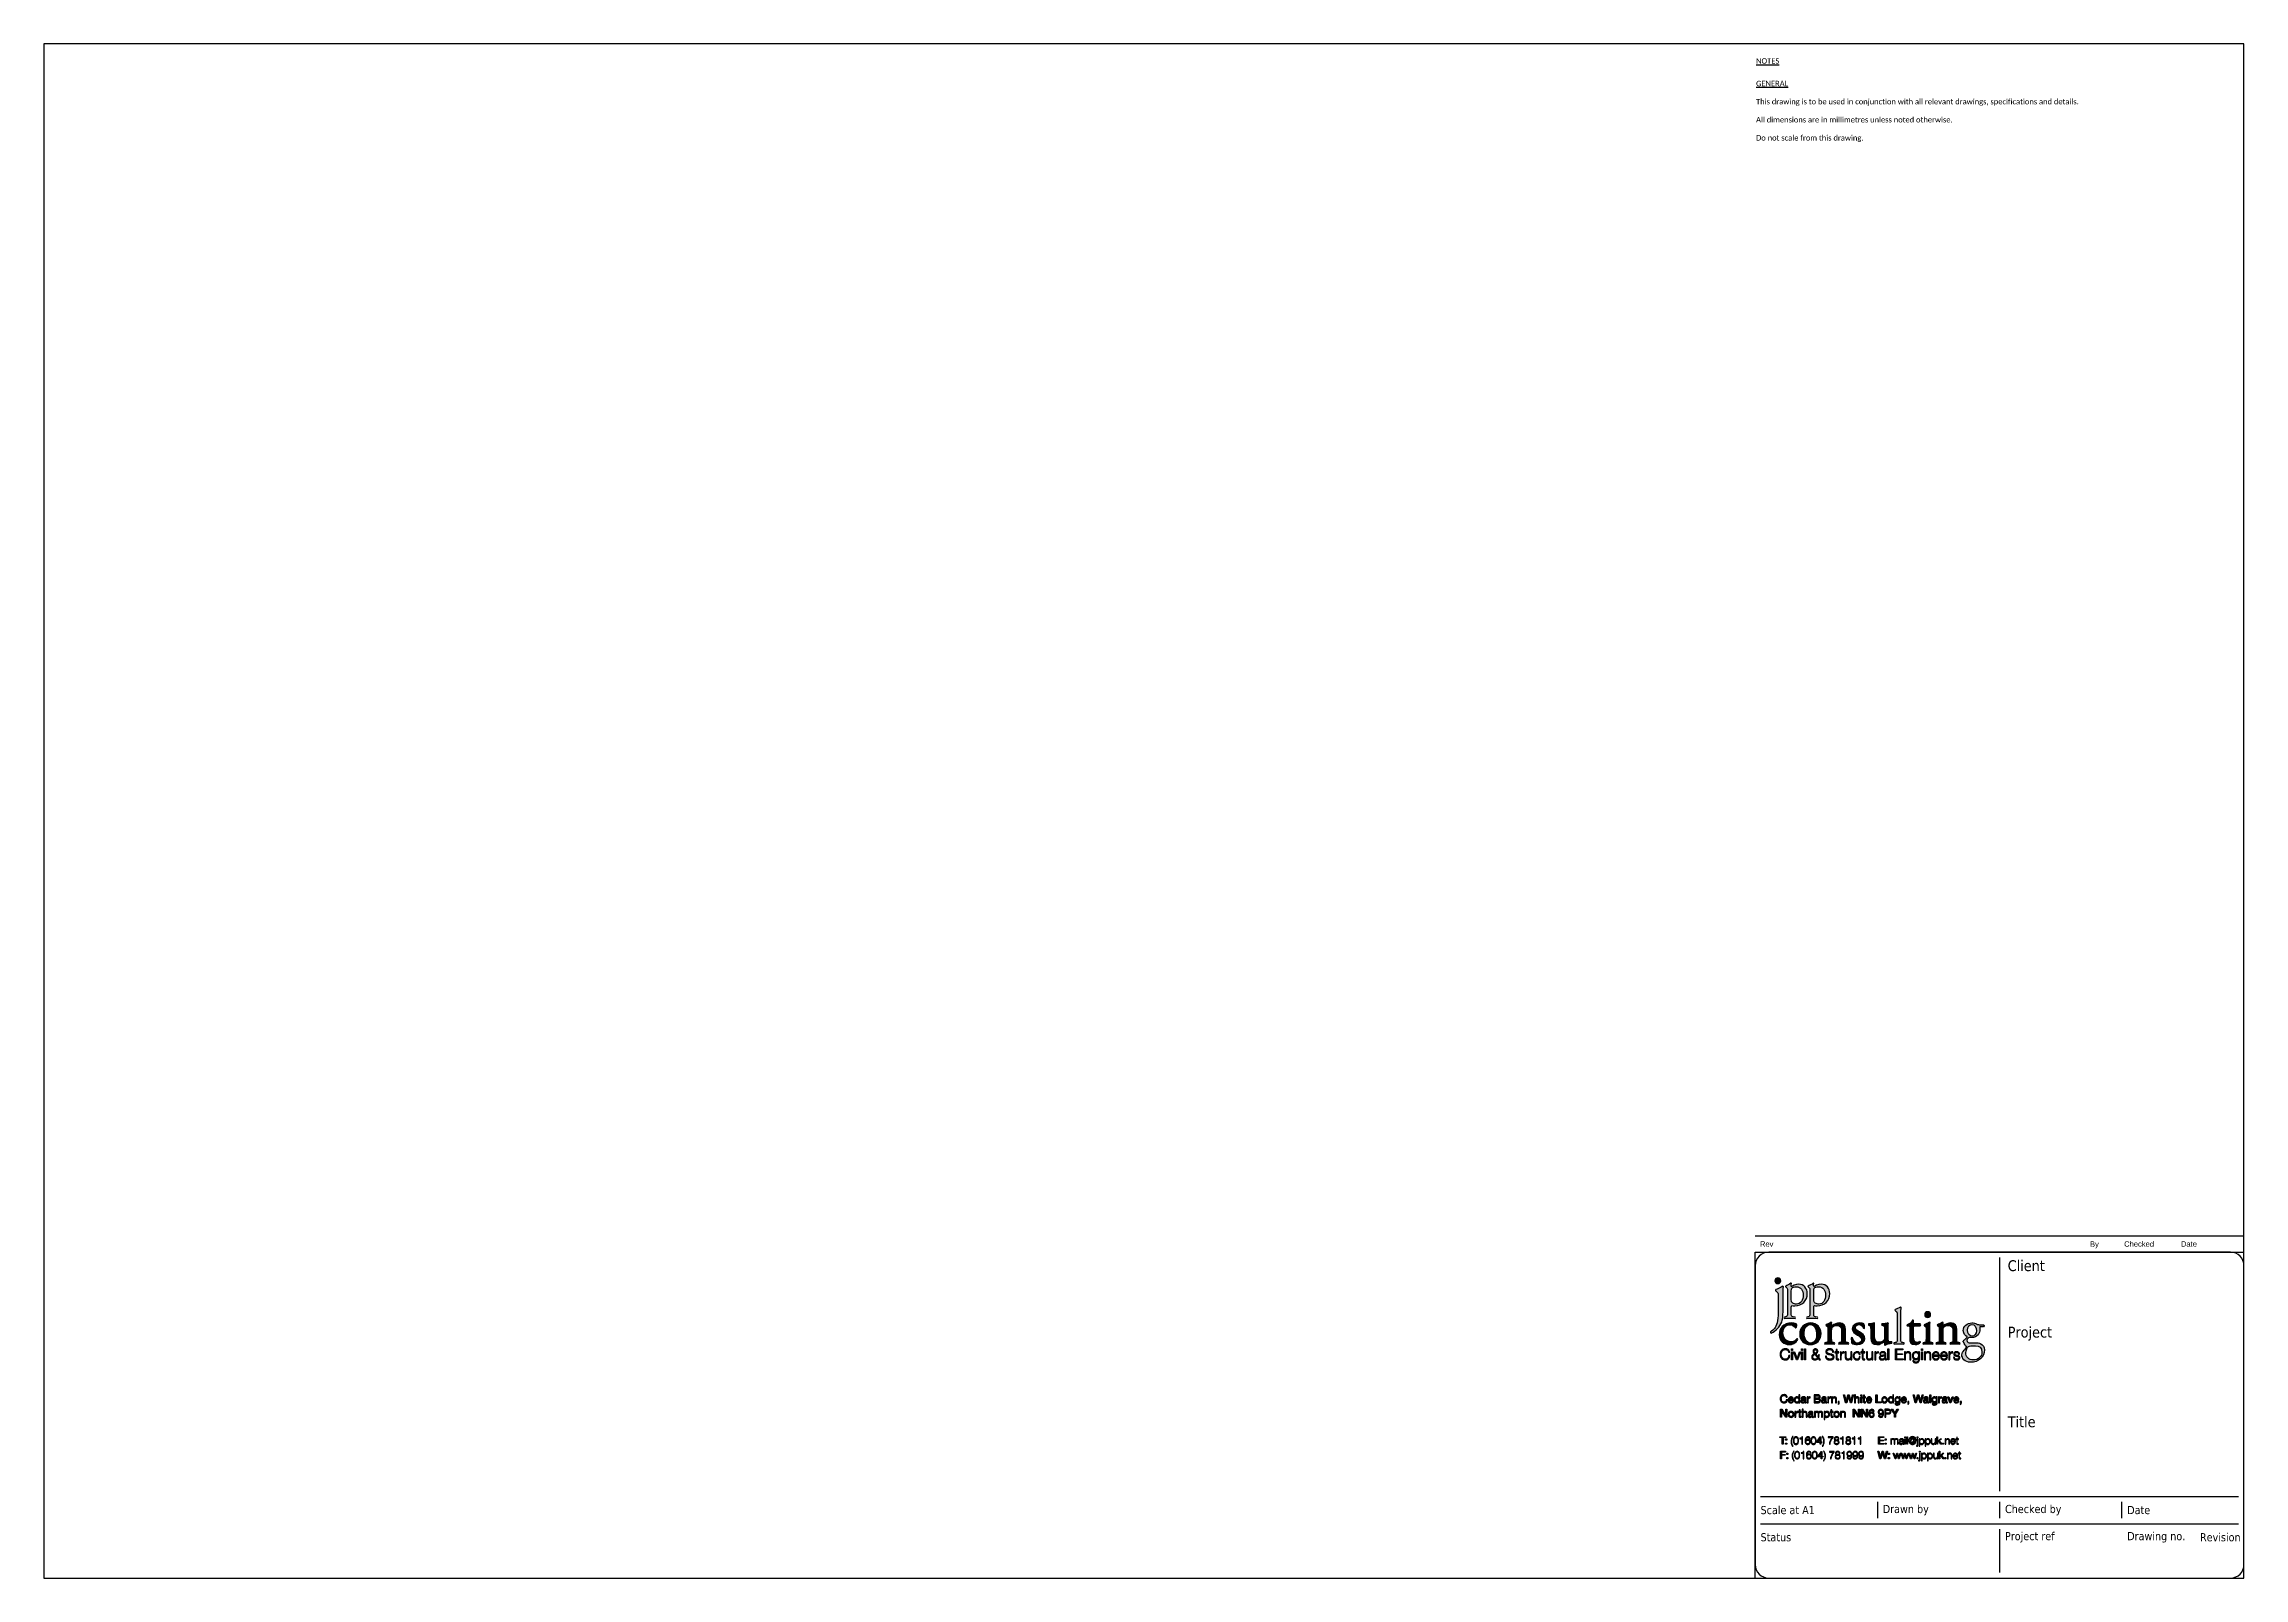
# Paper-space layout 'A1mask' of a CAD drawing. Extents: x 20 to 830, y 20 to 585.
import ezdxf
from ezdxf.enums import TextEntityAlignment as Align

# ---------------------------------------------------------------- set-up
doc = ezdxf.new("R2010")
doc.units = 0
doc.layers.get('0').update_dxf_attribs({"linetype": 'CONTINUOUS'})
doc.layers.get('Defpoints').update_dxf_attribs({"linetype": 'CONTINUOUS'})
doc.layers.add('JPP_Mask', color=7, linetype='CONTINUOUS')
doc.layers.add('JPP_Text', color=2, linetype='CONTINUOUS')
doc.styles.add('JPP', font='arial.ttf')
doc.styles.get("Standard").update_dxf_attribs({"font": 'calibri.ttf', "height": 2})

psp = doc.layouts.new('A1mask')

# ---------------------------------------------------------------- texts
at = {"layer": 'JPP_Text', "ltscale": 250, "insert": (650.35, 579.77), "char_height": 2, "width": 120.3043, "attachment_point": 1}
psp.add_mtext('\\pt2,4,8,80,114;{\\LNOTES\\P\\H1.5x;\\P\\H0.6667x;GENERAL\\P\\P}This drawing is to be used in conjunction with all relevant drawings, specifications and details.\\P\\PAll dimensions are in millimetres unless noted otherwise.\\P\\PDo not scale from this drawing.', dxfattribs=at)

# ---------------------------------------------------------------- blocks, each defined once
blk = doc.blocks.new('A1mask')
at = {"true_color": 0x0081c6}
h = blk.add_hatch(color=142, dxfattribs=at)
edge = h.paths.add_edge_path()
edge.add_spline(control_points=[(644.46, 114.5), (644.46, 115.1), (643.98, 115.58), (643.38, 115.58)], knot_values=[3, 3, 3, 3, 4, 4, 4, 4], degree=3, periodic=0)
edge.add_spline(control_points=[(643.38, 115.58), (642.79, 115.58), (642.31, 115.1), (642.31, 114.5)], knot_values=[2, 2, 2, 2, 3, 3, 3, 3], degree=3, periodic=0)
edge.add_spline(control_points=[(642.31, 114.5), (642.31, 113.91), (642.79, 113.43), (643.38, 113.43)], knot_values=[1, 1, 1, 1, 2, 2, 2, 2], degree=3, periodic=0)
edge.add_spline(control_points=[(643.38, 113.43), (643.98, 113.43), (644.46, 113.91), (644.46, 114.5)], knot_values=[0, 0, 0, 0, 1, 1, 1, 1], degree=3, periodic=0)
at = {"true_color": 0x004a91}
h = blk.add_hatch(color=154, dxfattribs=at)
edge = h.paths.add_edge_path()
edge.add_spline(control_points=[(649.61, 105.24), (652.29, 105.24), (654.22, 107.13), (654.22, 109.75)], knot_values=[9, 9, 9, 9, 10, 10, 10, 10], degree=3, periodic=0)
edge.add_spline(control_points=[(654.22, 109.75), (654.22, 111.66), (652.99, 113.21), (651.08, 113.21)], knot_values=[8, 8, 8, 8, 9, 9, 9, 9], degree=3, periodic=0)
edge.add_spline(control_points=[(651.08, 113.21), (649.87, 113.21), (648.68, 112.43), (648.44, 112.32)], knot_values=[7, 7, 7, 7, 8, 8, 8, 8], degree=3, periodic=0)
edge.add_spline(control_points=[(648.44, 112.32), (648.31, 112.32), (648.27, 112.43), (648.27, 112.57)], knot_values=[6, 6, 6, 6, 7, 7, 7, 7], degree=3, periodic=0)
edge.add_spline(control_points=[(648.27, 112.57), (648.27, 112.81), (648.31, 113.09), (648.34, 113.43)], knot_values=[5, 5, 5, 5, 6, 6, 6, 6], degree=3, periodic=0)
edge.add_spline(control_points=[(648.34, 113.43), (648.31, 113.53), (648.23, 113.57), (648.12, 113.57)], knot_values=[4, 4, 4, 4, 5, 5, 5, 5], degree=3, periodic=0)
edge.add_spline(control_points=[(648.12, 113.57), (647.63, 113.21), (646.74, 112.75), (646.25, 112.55)], knot_values=[3, 3, 3, 3, 4, 4, 4, 4], degree=3, periodic=0)
edge.add_spline(control_points=[(646.25, 112.55), (646.15, 112.49), (646.15, 112.28), (646.23, 112.21)], knot_values=[2, 2, 2, 2, 3, 3, 3, 3], degree=3, periodic=0)
edge.add_spline(control_points=[(646.23, 112.21), (646.23, 112.21), (646.4, 112.09), (646.4, 112.09), (646.91, 111.75), (646.91, 111.66), (646.91, 110.92)], knot_values=[0, 0, 0, 0, 1, 1, 1, 2, 2, 2, 2], degree=3, periodic=0)
edge.add_spline(control_points=[(646.91, 110.92), (646.91, 110.92), (646.91, 108.89), (646.91, 106.86)], knot_values=[21.5, 21.5, 21.5, 21.5, 22, 22, 22, 22], degree=3, periodic=0)
edge.add_spline(control_points=[(646.91, 106.86), (646.91, 104.83), (646.91, 102.8), (646.91, 102.8), (646.91, 101.44), (646.89, 101.25), (646.19, 101.16)], knot_values=[20, 20, 20, 20, 20.5, 20.5, 20.5, 21.5, 21.5, 21.5, 21.5], degree=3, periodic=0)
edge.add_spline(control_points=[(646.19, 101.16), (646.19, 101.16), (645.79, 101.1), (645.79, 101.1), (645.66, 101.01), (645.7, 100.69), (645.83, 100.63)], knot_values=[18, 18, 18, 18, 19, 19, 19, 20, 20, 20, 20], degree=3, periodic=0)
edge.add_spline(control_points=[(645.83, 100.63), (646.36, 100.67), (646.93, 100.69), (647.61, 100.69)], knot_values=[17, 17, 17, 17, 18, 18, 18, 18], degree=3, periodic=0)
edge.add_spline(control_points=[(647.61, 100.69), (648.27, 100.69), (648.82, 100.67), (649.72, 100.63)], knot_values=[16, 16, 16, 16, 17, 17, 17, 17], degree=3, periodic=0)
edge.add_spline(control_points=[(649.72, 100.63), (649.85, 100.69), (649.89, 101.01), (649.76, 101.1)], knot_values=[15, 15, 15, 15, 16, 16, 16, 16], degree=3, periodic=0)
edge.add_spline(control_points=[(649.76, 101.1), (649.76, 101.1), (649.02, 101.2), (649.02, 101.2), (648.34, 101.29), (648.31, 101.46), (648.31, 102.8)], knot_values=[13, 13, 13, 13, 14, 14, 14, 15, 15, 15, 15], degree=3, periodic=0)
edge.add_spline(control_points=[(648.31, 102.8), (648.31, 102.8), (648.31, 104.78), (648.31, 104.78), (648.31, 105.18), (648.4, 105.28), (648.57, 105.31)], knot_values=[11, 11, 11, 11, 12, 12, 12, 13, 13, 13, 13], degree=3, periodic=0)
edge.add_spline(control_points=[(648.57, 105.31), (648.74, 105.28), (649.27, 105.24), (649.61, 105.24)], knot_values=[10, 10, 10, 10, 11, 11, 11, 11], degree=3, periodic=0)
edge = h.paths.add_edge_path(flags=16)
edge.add_spline(control_points=[(648.87, 106.28), (648.49, 106.58), (648.31, 106.81), (648.31, 107.41)], knot_values=[0, 0, 0, 0, 1, 1, 1, 1], degree=3, periodic=0)
edge.add_spline(control_points=[(648.31, 107.41), (648.31, 107.41), (648.31, 108.22), (648.31, 109.03)], knot_values=[6.5, 6.5, 6.5, 6.5, 7, 7, 7, 7], degree=3, periodic=0)
edge.add_spline(control_points=[(648.31, 109.03), (648.31, 109.85), (648.31, 110.66), (648.31, 110.66), (648.31, 111.28), (648.36, 111.56), (648.53, 111.77)], knot_values=[5, 5, 5, 5, 5.5, 5.5, 5.5, 6.5, 6.5, 6.5, 6.5], degree=3, periodic=0)
edge.add_spline(control_points=[(648.53, 111.77), (648.74, 112), (649.33, 112.3), (650.14, 112.3)], knot_values=[4, 4, 4, 4, 5, 5, 5, 5], degree=3, periodic=0)
edge.add_spline(control_points=[(650.14, 112.3), (651.84, 112.3), (652.69, 110.77), (652.69, 109.26)], knot_values=[3, 3, 3, 3, 4, 4, 4, 4], degree=3, periodic=0)
edge.add_spline(control_points=[(652.69, 109.26), (652.69, 107.3), (651.78, 105.86), (650.23, 105.86)], knot_values=[2, 2, 2, 2, 3, 3, 3, 3], degree=3, periodic=0)
edge.add_spline(control_points=[(650.23, 105.86), (649.84, 105.86), (649.25, 105.99), (648.87, 106.28)], knot_values=[1, 1, 1, 1, 2, 2, 2, 2], degree=3, periodic=0)
h = blk.add_hatch(color=154, dxfattribs=at)
edge = h.paths.add_edge_path()
edge.add_spline(control_points=[(656.57, 102.8), (656.57, 102.8), (656.57, 104.78), (656.57, 104.78), (656.57, 105.18), (656.66, 105.28), (656.83, 105.31)], knot_values=[11, 11, 11, 11, 12, 12, 12, 13, 13, 13, 13], degree=3, periodic=0)
edge.add_spline(control_points=[(656.83, 105.31), (657, 105.28), (657.53, 105.24), (657.87, 105.24)], knot_values=[10, 10, 10, 10, 11, 11, 11, 11], degree=3, periodic=0)
edge.add_spline(control_points=[(657.87, 105.24), (660.55, 105.24), (662.48, 107.13), (662.48, 109.75)], knot_values=[9, 9, 9, 9, 10, 10, 10, 10], degree=3, periodic=0)
edge.add_spline(control_points=[(662.48, 109.75), (662.48, 111.66), (661.25, 113.21), (659.34, 113.21)], knot_values=[8, 8, 8, 8, 9, 9, 9, 9], degree=3, periodic=0)
edge.add_spline(control_points=[(659.34, 113.21), (658.13, 113.21), (656.95, 112.43), (656.7, 112.32)], knot_values=[7, 7, 7, 7, 8, 8, 8, 8], degree=3, periodic=0)
edge.add_spline(control_points=[(656.7, 112.32), (656.57, 112.32), (656.53, 112.43), (656.53, 112.57)], knot_values=[6, 6, 6, 6, 7, 7, 7, 7], degree=3, periodic=0)
edge.add_spline(control_points=[(656.53, 112.57), (656.53, 112.81), (656.57, 113.09), (656.61, 113.43)], knot_values=[5, 5, 5, 5, 6, 6, 6, 6], degree=3, periodic=0)
edge.add_spline(control_points=[(656.61, 113.43), (656.57, 113.53), (656.49, 113.57), (656.38, 113.57)], knot_values=[4, 4, 4, 4, 5, 5, 5, 5], degree=3, periodic=0)
edge.add_spline(control_points=[(656.38, 113.57), (655.89, 113.21), (655, 112.75), (654.51, 112.55)], knot_values=[3, 3, 3, 3, 4, 4, 4, 4], degree=3, periodic=0)
edge.add_spline(control_points=[(654.51, 112.55), (654.41, 112.49), (654.41, 112.28), (654.49, 112.21)], knot_values=[2, 2, 2, 2, 3, 3, 3, 3], degree=3, periodic=0)
edge.add_spline(control_points=[(654.49, 112.21), (654.49, 112.21), (654.66, 112.09), (654.66, 112.09), (655.17, 111.75), (655.17, 111.66), (655.17, 110.92)], knot_values=[0, 0, 0, 0, 1, 1, 1, 2, 2, 2, 2], degree=3, periodic=0)
edge.add_spline(control_points=[(655.17, 110.92), (655.17, 110.92), (655.17, 108.89), (655.17, 106.86)], knot_values=[21.5, 21.5, 21.5, 21.5, 22, 22, 22, 22], degree=3, periodic=0)
edge.add_spline(control_points=[(655.17, 106.86), (655.17, 104.83), (655.17, 102.8), (655.17, 102.8), (655.17, 101.44), (655.15, 101.25), (654.45, 101.16)], knot_values=[20, 20, 20, 20, 20.5, 20.5, 20.5, 21.5, 21.5, 21.5, 21.5], degree=3, periodic=0)
edge.add_spline(control_points=[(654.45, 101.16), (654.45, 101.16), (654.06, 101.1), (654.06, 101.1), (653.92, 101.01), (653.96, 100.69), (654.09, 100.63)], knot_values=[18, 18, 18, 18, 19, 19, 19, 20, 20, 20, 20], degree=3, periodic=0)
edge.add_spline(control_points=[(654.09, 100.63), (654.62, 100.67), (655.19, 100.69), (655.87, 100.69)], knot_values=[17, 17, 17, 17, 18, 18, 18, 18], degree=3, periodic=0)
edge.add_spline(control_points=[(655.87, 100.69), (656.53, 100.69), (657.08, 100.67), (657.98, 100.63)], knot_values=[16, 16, 16, 16, 17, 17, 17, 17], degree=3, periodic=0)
edge.add_spline(control_points=[(657.98, 100.63), (658.12, 100.69), (658.15, 101.01), (658.02, 101.1)], knot_values=[15, 15, 15, 15, 16, 16, 16, 16], degree=3, periodic=0)
edge.add_spline(control_points=[(658.02, 101.1), (658.02, 101.1), (657.29, 101.2), (657.29, 101.2), (656.61, 101.29), (656.57, 101.46), (656.57, 102.8)], knot_values=[13, 13, 13, 13, 14, 14, 14, 15, 15, 15, 15], degree=3, periodic=0)
edge = h.paths.add_edge_path(flags=16)
edge.add_spline(control_points=[(657.13, 106.28), (656.76, 106.58), (656.57, 106.81), (656.57, 107.41)], knot_values=[0, 0, 0, 0, 1, 1, 1, 1], degree=3, periodic=0)
edge.add_spline(control_points=[(656.57, 107.41), (656.57, 107.41), (656.57, 108.22), (656.57, 109.03)], knot_values=[6.5, 6.5, 6.5, 6.5, 7, 7, 7, 7], degree=3, periodic=0)
edge.add_spline(control_points=[(656.57, 109.03), (656.57, 109.85), (656.57, 110.66), (656.57, 110.66), (656.57, 111.28), (656.62, 111.56), (656.79, 111.77)], knot_values=[5, 5, 5, 5, 5.5, 5.5, 5.5, 6.5, 6.5, 6.5, 6.5], degree=3, periodic=0)
edge.add_spline(control_points=[(656.79, 111.77), (657, 112), (657.59, 112.3), (658.4, 112.3)], knot_values=[4, 4, 4, 4, 5, 5, 5, 5], degree=3, periodic=0)
edge.add_spline(control_points=[(658.4, 112.3), (660.1, 112.3), (660.95, 110.77), (660.95, 109.26)], knot_values=[3, 3, 3, 3, 4, 4, 4, 4], degree=3, periodic=0)
edge.add_spline(control_points=[(660.95, 109.26), (660.95, 107.3), (660.04, 105.86), (658.49, 105.86)], knot_values=[2, 2, 2, 2, 3, 3, 3, 3], degree=3, periodic=0)
edge.add_spline(control_points=[(658.49, 105.86), (658.1, 105.86), (657.51, 105.99), (657.13, 106.28)], knot_values=[1, 1, 1, 1, 2, 2, 2, 2], degree=3, periodic=0)
h = blk.add_hatch(color=154, dxfattribs=at)
edge = h.paths.add_edge_path()
edge.add_spline(control_points=[(645.3, 103.13), (645.3, 103.13), (645.3, 109.19), (645.3, 109.19), (645.3, 110.22), (645.35, 111.42), (645.4, 112.29)], knot_values=[5, 5, 5, 5, 6, 6, 6, 7, 7, 7, 7], degree=3, periodic=0)
edge.add_spline(control_points=[(645.4, 112.29), (645.38, 112.39), (645.28, 112.44), (645.15, 112.44)], knot_values=[4, 4, 4, 4, 5, 5, 5, 5], degree=3, periodic=0)
edge.add_spline(control_points=[(645.15, 112.44), (644.58, 112.07), (643.15, 111.42), (642.57, 111.22)], knot_values=[3, 3, 3, 3, 4, 4, 4, 4], degree=3, periodic=0)
edge.add_spline(control_points=[(642.57, 111.22), (642.45, 111.14), (642.45, 110.87), (642.55, 110.77)], knot_values=[2, 2, 2, 2, 3, 3, 3, 3], degree=3, periodic=0)
edge.add_spline(control_points=[(642.55, 110.77), (642.55, 110.77), (642.77, 110.62), (642.77, 110.62), (643.45, 110.16), (643.45, 110.04), (643.45, 109.06)], knot_values=[0, 0, 0, 0, 1, 1, 1, 2, 2, 2, 2], degree=3, periodic=0)
edge.add_spline(control_points=[(643.45, 109.06), (643.45, 109.06), (643.45, 107.48), (643.45, 105.91)], knot_values=[12.5, 12.5, 12.5, 12.5, 13, 13, 13, 13], degree=3, periodic=0)
edge.add_spline(control_points=[(643.45, 105.91), (643.45, 104.33), (643.45, 102.75), (643.45, 102.75), (643.45, 99.69), (643, 97.89), (642.1, 96.84)], knot_values=[11, 11, 11, 11, 11.5, 11.5, 11.5, 12.5, 12.5, 12.5, 12.5], degree=3, periodic=0)
edge.add_spline(control_points=[(642.1, 96.84), (641.75, 96.44), (641.27, 96.04), (640.62, 95.71)], knot_values=[10, 10, 10, 10, 11, 11, 11, 11], degree=3, periodic=0)
edge.add_spline(control_points=[(640.62, 95.71), (640.52, 95.46), (640.67, 95.19), (640.97, 95.14)], knot_values=[9, 9, 9, 9, 10, 10, 10, 10], degree=3, periodic=0)
edge.add_spline(control_points=[(640.97, 95.14), (642.7, 96.21), (644.03, 97.42), (644.78, 99.22)], knot_values=[8, 8, 8, 8, 9, 9, 9, 9], degree=3, periodic=0)
edge.add_spline(control_points=[(644.78, 99.22), (645.13, 100.07), (645.3, 101.32), (645.3, 103.13)], knot_values=[7, 7, 7, 7, 8, 8, 8, 8], degree=3, periodic=0)
at = {"true_color": 0x0081c6}
h = blk.add_hatch(color=142, dxfattribs=at)
h.dxf.hatch_style = 2
edge = h.paths.add_edge_path()
edge.add_spline(control_points=[(650.42, 97.86), (650.42, 98.18), (650.29, 98.48), (650.14, 98.61)], knot_values=[0, 0, 0, 0, 1, 1, 1, 1], degree=3, periodic=0)
edge.add_spline(control_points=[(650.14, 98.61), (649.63, 98.84), (648.89, 98.93), (648.46, 98.93)], knot_values=[12, 12, 12, 12, 13, 13, 13, 13], degree=3, periodic=0)
edge.add_spline(control_points=[(648.46, 98.93), (645.32, 98.93), (643.88, 96.76), (643.88, 94.72)], knot_values=[11, 11, 11, 11, 12, 12, 12, 12], degree=3, periodic=0)
edge.add_spline(control_points=[(643.88, 94.72), (643.88, 93.49), (644.32, 92.57), (644.98, 91.93)], knot_values=[10, 10, 10, 10, 11, 11, 11, 11], degree=3, periodic=0)
edge.add_spline(control_points=[(644.98, 91.93), (645.64, 91.28), (646.57, 90.96), (647.57, 90.96)], knot_values=[9, 9, 9, 9, 10, 10, 10, 10], degree=3, periodic=0)
edge.add_spline(control_points=[(647.57, 90.96), (648.66, 90.96), (650.08, 91.49), (650.72, 92.89)], knot_values=[8, 8, 8, 8, 9, 9, 9, 9], degree=3, periodic=0)
edge.add_spline(control_points=[(650.72, 92.89), (650.7, 93.06), (650.53, 93.19), (650.38, 93.15)], knot_values=[7, 7, 7, 7, 8, 8, 8, 8], degree=3, periodic=0)
edge.add_spline(control_points=[(650.38, 93.15), (649.95, 92.51), (649.38, 92.02), (648.29, 92.02)], knot_values=[6, 6, 6, 6, 7, 7, 7, 7], degree=3, periodic=0)
edge.add_spline(control_points=[(648.29, 92.02), (646.26, 92.02), (645.24, 93.78), (645.24, 95.25)], knot_values=[5, 5, 5, 5, 6, 6, 6, 6], degree=3, periodic=0)
edge.add_spline(control_points=[(645.24, 95.25), (645.24, 97.25), (646.53, 98.29), (647.85, 98.29)], knot_values=[4, 4, 4, 4, 5, 5, 5, 5], degree=3, periodic=0)
edge.add_spline(control_points=[(647.85, 98.29), (648.62, 98.29), (649.32, 97.8), (649.74, 97.29)], knot_values=[3, 3, 3, 3, 4, 4, 4, 4], degree=3, periodic=0)
edge.add_spline(control_points=[(649.74, 97.29), (649.81, 97.2), (649.91, 97.16), (650, 97.16)], knot_values=[2, 2, 2, 2, 3, 3, 3, 3], degree=3, periodic=0)
edge.add_spline(control_points=[(650, 97.16), (650.23, 97.16), (650.42, 97.52), (650.42, 97.86)], knot_values=[1, 1, 1, 1, 2, 2, 2, 2], degree=3, periodic=0)
h = blk.add_hatch(color=142, dxfattribs=at)
edge = h.paths.add_edge_path()
edge.add_spline(control_points=[(659.28, 95.02), (659.28, 97.35), (657.56, 98.93), (655.44, 98.93)], knot_values=[3, 3, 3, 3, 4, 4, 4, 4], degree=3, periodic=0)
edge.add_spline(control_points=[(655.44, 98.93), (653.21, 98.93), (651.42, 97.23), (651.42, 94.85)], knot_values=[2, 2, 2, 2, 3, 3, 3, 3], degree=3, periodic=0)
edge.add_spline(control_points=[(651.42, 94.85), (651.42, 92.49), (653.12, 90.96), (655.29, 90.96)], knot_values=[1, 1, 1, 1, 2, 2, 2, 2], degree=3, periodic=0)
edge.add_spline(control_points=[(655.29, 90.96), (657.65, 90.96), (659.28, 92.66), (659.28, 95.02)], knot_values=[0, 0, 0, 0, 1, 1, 1, 1], degree=3, periodic=0)
edge = h.paths.add_edge_path(flags=16)
edge.add_spline(control_points=[(657.65, 94.72), (657.65, 93.27), (657.14, 91.53), (655.48, 91.53)], knot_values=[2, 2, 2, 2, 3, 3, 3, 3], degree=3, periodic=0)
edge.add_spline(control_points=[(655.48, 91.53), (653.82, 91.53), (653.04, 93.38), (653.04, 95.1)], knot_values=[1, 1, 1, 1, 2, 2, 2, 2], degree=3, periodic=0)
edge.add_spline(control_points=[(653.04, 95.1), (653.04, 97.18), (653.97, 98.37), (655.22, 98.37)], knot_values=[0, 0, 0, 0, 1, 1, 1, 1], degree=3, periodic=0)
edge.add_spline(control_points=[(655.22, 98.37), (657.01, 98.37), (657.65, 96.33), (657.65, 94.72)], knot_values=[3, 3, 3, 3, 4, 4, 4, 4], degree=3, periodic=0)
h = blk.add_hatch(color=142, dxfattribs=at)
edge = h.paths.add_edge_path()
edge.add_spline(control_points=[(668.25, 93.34), (668.25, 93.34), (668.25, 96.59), (668.25, 96.59), (668.25, 97.86), (667.6, 98.93), (666.04, 98.93)], knot_values=[8, 8, 8, 8, 9, 9, 9, 10, 10, 10, 10], degree=3, periodic=0)
edge.add_spline(control_points=[(666.04, 98.93), (665.07, 98.93), (664.18, 98.46), (663.39, 97.97)], knot_values=[7, 7, 7, 7, 8, 8, 8, 8], degree=3, periodic=0)
edge.add_spline(control_points=[(663.39, 97.97), (663.26, 97.97), (663.18, 98.06), (663.18, 98.18)], knot_values=[6, 6, 6, 6, 7, 7, 7, 7], degree=3, periodic=0)
edge.add_spline(control_points=[(663.18, 98.18), (663.18, 98.35), (663.18, 98.63), (663.22, 99.06)], knot_values=[5, 5, 5, 5, 6, 6, 6, 6], degree=3, periodic=0)
edge.add_spline(control_points=[(663.22, 99.06), (663.18, 99.16), (663.09, 99.2), (663.01, 99.2)], knot_values=[4, 4, 4, 4, 5, 5, 5, 5], degree=3, periodic=0)
edge.add_spline(control_points=[(663.01, 99.2), (662.64, 98.91), (661.56, 98.42), (661.13, 98.27)], knot_values=[3, 3, 3, 3, 4, 4, 4, 4], degree=3, periodic=0)
edge.add_spline(control_points=[(661.13, 98.27), (661.03, 98.21), (661.03, 98.01), (661.11, 97.93)], knot_values=[2, 2, 2, 2, 3, 3, 3, 3], degree=3, periodic=0)
edge.add_spline(control_points=[(661.11, 97.93), (661.11, 97.93), (661.28, 97.82), (661.28, 97.82), (661.79, 97.48), (661.79, 97.38), (661.79, 96.65)], knot_values=[0, 0, 0, 0, 1, 1, 1, 2, 2, 2, 2], degree=3, periodic=0)
edge.add_spline(control_points=[(661.79, 96.65), (661.79, 96.65), (661.79, 95.82), (661.79, 94.99)], knot_values=[31.5, 31.5, 31.5, 31.5, 32, 32, 32, 32], degree=3, periodic=0)
edge.add_spline(control_points=[(661.79, 94.99), (661.79, 94.17), (661.79, 93.34), (661.79, 93.34), (661.79, 91.98), (661.77, 91.79), (661.07, 91.7)], knot_values=[30, 30, 30, 30, 30.5, 30.5, 30.5, 31.5, 31.5, 31.5, 31.5], degree=3, periodic=0)
edge.add_spline(control_points=[(661.07, 91.7), (661.07, 91.7), (660.67, 91.64), (660.67, 91.64), (660.54, 91.55), (660.58, 91.23), (660.71, 91.17)], knot_values=[28, 28, 28, 28, 29, 29, 29, 30, 30, 30, 30], degree=3, periodic=0)
edge.add_spline(control_points=[(660.71, 91.17), (661.24, 91.21), (661.81, 91.23), (662.49, 91.23)], knot_values=[27, 27, 27, 27, 28, 28, 28, 28], degree=3, periodic=0)
edge.add_spline(control_points=[(662.49, 91.23), (663.15, 91.23), (663.69, 91.21), (664.2, 91.17)], knot_values=[26, 26, 26, 26, 27, 27, 27, 27], degree=3, periodic=0)
edge.add_spline(control_points=[(664.2, 91.17), (664.34, 91.23), (664.37, 91.55), (664.24, 91.64)], knot_values=[25, 25, 25, 25, 26, 26, 26, 26], degree=3, periodic=0)
edge.add_spline(control_points=[(664.24, 91.64), (664.24, 91.64), (663.9, 91.7), (663.9, 91.7), (663.22, 91.81), (663.18, 91.98), (663.18, 93.34)], knot_values=[23, 23, 23, 23, 24, 24, 24, 25, 25, 25, 25], degree=3, periodic=0)
edge.add_spline(control_points=[(663.18, 93.34), (663.18, 93.34), (663.18, 96.23), (663.18, 96.23), (663.18, 96.78), (663.22, 97.04), (663.47, 97.37)], knot_values=[21, 21, 21, 21, 22, 22, 22, 23, 23, 23, 23], degree=3, periodic=0)
edge.add_spline(control_points=[(663.47, 97.37), (663.73, 97.72), (664.36, 98.03), (665.07, 98.03)], knot_values=[20, 20, 20, 20, 21, 21, 21, 21], degree=3, periodic=0)
edge.add_spline(control_points=[(665.07, 98.03), (666.36, 98.03), (666.85, 97.23), (666.85, 96.16)], knot_values=[19, 19, 19, 19, 20, 20, 20, 20], degree=3, periodic=0)
edge.add_spline(control_points=[(666.85, 96.16), (666.85, 96.16), (666.85, 93.34), (666.85, 93.34), (666.85, 91.98), (666.83, 91.81), (666.13, 91.7)], knot_values=[17, 17, 17, 17, 18, 18, 18, 19, 19, 19, 19], degree=3, periodic=0)
edge.add_spline(control_points=[(666.13, 91.7), (666.13, 91.7), (665.77, 91.64), (665.77, 91.64), (665.64, 91.55), (665.68, 91.23), (665.81, 91.17)], knot_values=[15, 15, 15, 15, 16, 16, 16, 17, 17, 17, 17], degree=3, periodic=0)
edge.add_spline(control_points=[(665.81, 91.17), (666.32, 91.21), (666.89, 91.23), (667.57, 91.23)], knot_values=[14, 14, 14, 14, 15, 15, 15, 15], degree=3, periodic=0)
edge.add_spline(control_points=[(667.57, 91.23), (668.23, 91.23), (668.77, 91.21), (669.34, 91.17)], knot_values=[13, 13, 13, 13, 14, 14, 14, 14], degree=3, periodic=0)
edge.add_spline(control_points=[(669.34, 91.17), (669.47, 91.23), (669.51, 91.55), (669.38, 91.64)], knot_values=[12, 12, 12, 12, 13, 13, 13, 13], degree=3, periodic=0)
edge.add_spline(control_points=[(669.38, 91.64), (669.38, 91.64), (668.96, 91.7), (668.96, 91.7), (668.28, 91.79), (668.25, 91.98), (668.25, 93.34)], knot_values=[10, 10, 10, 10, 11, 11, 11, 12, 12, 12, 12], degree=3, periodic=0)
h = blk.add_hatch(color=142, dxfattribs=at)
edge = h.paths.add_edge_path()
edge.add_spline(control_points=[(675.38, 93.12), (675.38, 94.46), (674.46, 95.1), (673.46, 95.67)], knot_values=[5, 5, 5, 5, 6, 6, 6, 6], degree=3, periodic=0)
edge.add_spline(control_points=[(673.46, 95.67), (672.8, 96.04), (672, 96.46), (672, 97.23)], knot_values=[4, 4, 4, 4, 5, 5, 5, 5], degree=3, periodic=0)
edge.add_spline(control_points=[(672, 97.23), (672, 97.91), (672.48, 98.39), (673.21, 98.39)], knot_values=[3, 3, 3, 3, 4, 4, 4, 4], degree=3, periodic=0)
edge.add_spline(control_points=[(673.21, 98.39), (673.99, 98.39), (674.55, 97.84), (674.87, 97.01)], knot_values=[2, 2, 2, 2, 3, 3, 3, 3], degree=3, periodic=0)
edge.add_spline(control_points=[(674.87, 97.01), (674.97, 96.89), (675.25, 96.93), (675.33, 97.06)], knot_values=[1, 1, 1, 1, 2, 2, 2, 2], degree=3, periodic=0)
edge.add_spline(control_points=[(675.33, 97.06), (675.33, 97.57), (675.19, 98.18), (675.02, 98.59)], knot_values=[0, 0, 0, 0, 1, 1, 1, 1], degree=3, periodic=0)
edge.add_spline(control_points=[(675.02, 98.59), (674.85, 98.74), (674.16, 98.93), (673.36, 98.93)], knot_values=[15, 15, 15, 15, 16, 16, 16, 16], degree=3, periodic=0)
edge.add_spline(control_points=[(673.36, 98.93), (671.93, 98.93), (670.79, 98.16), (670.79, 96.78)], knot_values=[14, 14, 14, 14, 15, 15, 15, 15], degree=3, periodic=0)
edge.add_spline(control_points=[(670.79, 96.78), (670.79, 95.74), (671.57, 95.08), (672.66, 94.46)], knot_values=[13, 13, 13, 13, 14, 14, 14, 14], degree=3, periodic=0)
edge.add_spline(control_points=[(672.66, 94.46), (673.36, 94.06), (674.12, 93.59), (674.12, 92.72)], knot_values=[12, 12, 12, 12, 13, 13, 13, 13], degree=3, periodic=0)
edge.add_spline(control_points=[(674.12, 92.72), (674.12, 91.91), (673.53, 91.51), (672.85, 91.51)], knot_values=[11, 11, 11, 11, 12, 12, 12, 12], degree=3, periodic=0)
edge.add_spline(control_points=[(672.85, 91.51), (671.78, 91.51), (671.17, 92.42), (670.85, 93.46)], knot_values=[10, 10, 10, 10, 11, 11, 11, 11], degree=3, periodic=0)
edge.add_spline(control_points=[(670.85, 93.46), (670.76, 93.57), (670.51, 93.55), (670.42, 93.44)], knot_values=[9, 9, 9, 9, 10, 10, 10, 10], degree=3, periodic=0)
edge.add_spline(control_points=[(670.42, 93.44), (670.38, 92.81), (670.49, 91.89), (670.64, 91.53)], knot_values=[8, 8, 8, 8, 9, 9, 9, 9], degree=3, periodic=0)
edge.add_spline(control_points=[(670.64, 91.53), (671.12, 91.15), (671.78, 90.96), (672.66, 90.96)], knot_values=[7, 7, 7, 7, 8, 8, 8, 8], degree=3, periodic=0)
edge.add_spline(control_points=[(672.66, 90.96), (674.06, 90.96), (675.38, 91.68), (675.38, 93.12)], knot_values=[6, 6, 6, 6, 7, 7, 7, 7], degree=3, periodic=0)
h = blk.add_hatch(color=142, dxfattribs=at)
edge = h.paths.add_edge_path()
edge.add_spline(control_points=[(678.95, 94), (678.95, 94), (678.95, 94.79), (678.95, 95.58)], knot_values=[27.5, 27.5, 27.5, 27.5, 28, 28, 28, 28], degree=3, periodic=0)
edge.add_spline(control_points=[(678.95, 95.58), (678.95, 96.37), (678.95, 97.16), (678.95, 97.16), (678.95, 98.08), (678.97, 98.48), (679.01, 98.8)], knot_values=[26, 26, 26, 26, 26.5, 26.5, 26.5, 27.5, 27.5, 27.5, 27.5], degree=3, periodic=0)
edge.add_spline(control_points=[(679.01, 98.8), (678.99, 98.88), (678.93, 98.91), (678.82, 98.93)], knot_values=[25, 25, 25, 25, 26, 26, 26, 26], degree=3, periodic=0)
edge.add_spline(control_points=[(678.82, 98.93), (678.4, 98.78), (677.67, 98.61), (676.8, 98.59)], knot_values=[24, 24, 24, 24, 25, 25, 25, 25], degree=3, periodic=0)
edge.add_spline(control_points=[(676.8, 98.59), (676.67, 98.54), (676.65, 98.27), (676.76, 98.18)], knot_values=[23, 23, 23, 23, 24, 24, 24, 24], degree=3, periodic=0)
edge.add_spline(control_points=[(676.76, 98.18), (676.76, 98.18), (676.99, 98.08), (676.99, 98.08), (677.55, 97.84), (677.55, 97.67), (677.55, 96.48)], knot_values=[21, 21, 21, 21, 22, 22, 22, 23, 23, 23, 23], degree=3, periodic=0)
edge.add_spline(control_points=[(677.55, 96.48), (677.55, 96.48), (677.55, 93.32), (677.55, 93.32), (677.55, 91.79), (678.18, 90.96), (679.84, 90.96)], knot_values=[19, 19, 19, 19, 20, 20, 20, 21, 21, 21, 21], degree=3, periodic=0)
edge.add_spline(control_points=[(679.84, 90.96), (680.95, 90.96), (681.88, 91.59), (682.45, 91.94)], knot_values=[18, 18, 18, 18, 19, 19, 19, 19], degree=3, periodic=0)
edge.add_spline(control_points=[(682.45, 91.94), (682.56, 91.94), (682.62, 91.85), (682.62, 91.68)], knot_values=[17, 17, 17, 17, 18, 18, 18, 18], degree=3, periodic=0)
edge.add_spline(control_points=[(682.62, 91.68), (682.62, 91.68), (682.62, 90.91), (682.62, 90.91), (682.65, 90.83), (682.75, 90.77), (682.84, 90.77)], knot_values=[15, 15, 15, 15, 16, 16, 16, 17, 17, 17, 17], degree=3, periodic=0)
edge.add_spline(control_points=[(682.84, 90.77), (683.48, 91.13), (684.58, 91.32), (685.32, 91.47)], knot_values=[14, 14, 14, 14, 15, 15, 15, 15], degree=3, periodic=0)
edge.add_spline(control_points=[(685.32, 91.47), (685.47, 91.55), (685.45, 91.93), (685.34, 92.02)], knot_values=[13, 13, 13, 13, 14, 14, 14, 14], degree=3, periodic=0)
edge.add_spline(control_points=[(685.34, 92.02), (685.07, 91.96), (684.83, 91.93), (684.6, 91.93)], knot_values=[12, 12, 12, 12, 13, 13, 13, 13], degree=3, periodic=0)
edge.add_spline(control_points=[(684.6, 91.93), (684.07, 91.93), (684.01, 92.49), (684.01, 93.98)], knot_values=[11, 11, 11, 11, 12, 12, 12, 12], degree=3, periodic=0)
edge.add_spline(control_points=[(684.01, 93.98), (684.01, 93.98), (684.01, 97.16), (684.01, 97.16), (684.01, 97.86), (684.03, 98.44), (684.07, 98.8)], knot_values=[9, 9, 9, 9, 10, 10, 10, 11, 11, 11, 11], degree=3, periodic=0)
edge.add_spline(control_points=[(684.07, 98.8), (684.05, 98.88), (683.99, 98.91), (683.9, 98.93)], knot_values=[8, 8, 8, 8, 9, 9, 9, 9], degree=3, periodic=0)
edge.add_spline(control_points=[(683.9, 98.93), (683.48, 98.74), (682.45, 98.61), (681.69, 98.59)], knot_values=[7, 7, 7, 7, 8, 8, 8, 8], degree=3, periodic=0)
edge.add_spline(control_points=[(681.69, 98.59), (681.54, 98.52), (681.54, 98.25), (681.67, 98.18)], knot_values=[6, 6, 6, 6, 7, 7, 7, 7], degree=3, periodic=0)
edge.add_spline(control_points=[(681.67, 98.18), (681.67, 98.18), (681.92, 98.08), (681.92, 98.08), (682.48, 97.86), (682.62, 97.82), (682.62, 96.59)], knot_values=[4, 4, 4, 4, 5, 5, 5, 6, 6, 6, 6], degree=3, periodic=0)
edge.add_spline(control_points=[(682.62, 96.59), (682.62, 96.59), (682.62, 93.49), (682.62, 93.49), (682.62, 92.91), (682.48, 92.62), (682.24, 92.4)], knot_values=[2, 2, 2, 2, 3, 3, 3, 4, 4, 4, 4], degree=3, periodic=0)
edge.add_spline(control_points=[(682.24, 92.4), (681.82, 92.04), (681.22, 91.83), (680.71, 91.83)], knot_values=[1, 1, 1, 1, 2, 2, 2, 2], degree=3, periodic=0)
edge.add_spline(control_points=[(680.71, 91.83), (679.27, 91.83), (678.95, 92.7), (678.95, 94)], knot_values=[0, 0, 0, 0, 1, 1, 1, 1], degree=3, periodic=0)
h = blk.add_hatch(color=142, dxfattribs=at)
edge = h.paths.add_edge_path()
edge.add_spline(control_points=[(688.68, 93.34), (688.68, 93.34), (688.68, 95.58), (688.68, 97.81)], knot_values=[15.5, 15.5, 15.5, 15.5, 16, 16, 16, 16], degree=3, periodic=0)
edge.add_spline(control_points=[(688.68, 97.81), (688.68, 100.04), (688.68, 102.28), (688.68, 102.28), (688.68, 103.11), (688.72, 104.05), (688.73, 104.62)], knot_values=[14, 14, 14, 14, 14.5, 14.5, 14.5, 15.5, 15.5, 15.5, 15.5], degree=3, periodic=0)
edge.add_spline(control_points=[(688.73, 104.62), (688.7, 104.69), (688.62, 104.73), (688.55, 104.73)], knot_values=[13, 13, 13, 13, 14, 14, 14, 14], degree=3, periodic=0)
edge.add_spline(control_points=[(688.55, 104.73), (687.87, 104.37), (686.98, 104.09), (686.51, 103.94)], knot_values=[12, 12, 12, 12, 13, 13, 13, 13], degree=3, periodic=0)
edge.add_spline(control_points=[(686.51, 103.94), (686.41, 103.88), (686.41, 103.62), (686.51, 103.56)], knot_values=[11, 11, 11, 11, 12, 12, 12, 12], degree=3, periodic=0)
edge.add_spline(control_points=[(686.51, 103.56), (686.51, 103.56), (686.69, 103.45), (686.69, 103.45), (687.26, 103.11), (687.28, 102.99), (687.28, 101.88)], knot_values=[9, 9, 9, 9, 10, 10, 10, 11, 11, 11, 11], degree=3, periodic=0)
edge.add_spline(control_points=[(687.28, 101.88), (687.28, 101.88), (687.28, 93.34), (687.28, 93.34), (687.28, 91.98), (687.26, 91.79), (686.56, 91.7)], knot_values=[7, 7, 7, 7, 8, 8, 8, 9, 9, 9, 9], degree=3, periodic=0)
edge.add_spline(control_points=[(686.56, 91.7), (686.56, 91.7), (686.13, 91.64), (686.13, 91.64), (686, 91.55), (686.03, 91.23), (686.17, 91.17)], knot_values=[5, 5, 5, 5, 6, 6, 6, 7, 7, 7, 7], degree=3, periodic=0)
edge.add_spline(control_points=[(686.17, 91.17), (686.73, 91.21), (687.3, 91.23), (687.98, 91.23)], knot_values=[4, 4, 4, 4, 5, 5, 5, 5], degree=3, periodic=0)
edge.add_spline(control_points=[(687.98, 91.23), (688.64, 91.23), (689.19, 91.21), (689.81, 91.17)], knot_values=[3, 3, 3, 3, 4, 4, 4, 4], degree=3, periodic=0)
edge.add_spline(control_points=[(689.81, 91.17), (689.94, 91.23), (689.98, 91.55), (689.85, 91.64)], knot_values=[2, 2, 2, 2, 3, 3, 3, 3], degree=3, periodic=0)
edge.add_spline(control_points=[(689.85, 91.64), (689.85, 91.64), (689.4, 91.7), (689.4, 91.7), (688.72, 91.79), (688.68, 91.98), (688.68, 93.34)], knot_values=[0, 0, 0, 0, 1, 1, 1, 2, 2, 2, 2], degree=3, periodic=0)
h = blk.add_hatch(color=142, dxfattribs=at)
edge = h.paths.add_edge_path()
edge.add_spline(control_points=[(693.34, 93.89), (693.34, 93.89), (693.34, 97.42), (693.34, 97.42), (693.34, 97.82), (693.36, 97.87), (693.68, 97.87)], knot_values=[0, 0, 0, 0, 1, 1, 1, 2, 2, 2, 2], degree=3, periodic=0)
edge.add_spline(control_points=[(693.68, 97.87), (693.68, 97.87), (694.22, 97.87), (694.75, 97.87)], knot_values=[19.5, 19.5, 19.5, 19.5, 20, 20, 20, 20], degree=3, periodic=0)
edge.add_spline(control_points=[(694.75, 97.87), (695.28, 97.87), (695.82, 97.87), (695.82, 97.87), (695.99, 97.99), (696.02, 98.5), (695.8, 98.67)], knot_values=[18, 18, 18, 18, 18.5, 18.5, 18.5, 19.5, 19.5, 19.5, 19.5], degree=3, periodic=0)
edge.add_spline(control_points=[(695.8, 98.67), (695.8, 98.67), (693.7, 98.67), (693.7, 98.67), (693.38, 98.67), (693.36, 98.69), (693.36, 99.03)], knot_values=[16, 16, 16, 16, 17, 17, 17, 18, 18, 18, 18], degree=3, periodic=0)
edge.add_spline(control_points=[(693.36, 99.03), (693.36, 99.03), (693.36, 99.88), (693.36, 99.88), (693.28, 100.01), (693.06, 100.01), (692.96, 99.97)], knot_values=[14, 14, 14, 14, 15, 15, 15, 16, 16, 16, 16], degree=3, periodic=0)
edge.add_spline(control_points=[(692.96, 99.97), (692.77, 99.59), (692.42, 99.08), (692.17, 98.86)], knot_values=[13, 13, 13, 13, 14, 14, 14, 14], degree=3, periodic=0)
edge.add_spline(control_points=[(692.17, 98.86), (691.98, 98.69), (691.51, 98.44), (690.96, 98.27)], knot_values=[12, 12, 12, 12, 13, 13, 13, 13], degree=3, periodic=0)
edge.add_spline(control_points=[(690.96, 98.27), (690.89, 98.16), (690.91, 97.95), (691.02, 97.87)], knot_values=[11, 11, 11, 11, 12, 12, 12, 12], degree=3, periodic=0)
edge.add_spline(control_points=[(691.02, 97.87), (691.02, 97.87), (691.55, 97.87), (691.55, 97.87), (691.93, 97.87), (691.94, 97.84), (691.94, 97.33)], knot_values=[9, 9, 9, 9, 10, 10, 10, 11, 11, 11, 11], degree=3, periodic=0)
edge.add_spline(control_points=[(691.94, 97.33), (691.94, 97.33), (691.94, 93), (691.94, 93), (691.94, 91.87), (692.28, 90.96), (693.91, 90.96)], knot_values=[7, 7, 7, 7, 8, 8, 8, 9, 9, 9, 9], degree=3, periodic=0)
edge.add_spline(control_points=[(693.91, 90.96), (694.87, 90.96), (695.55, 91.43), (695.89, 91.83)], knot_values=[6, 6, 6, 6, 7, 7, 7, 7], degree=3, periodic=0)
edge.add_spline(control_points=[(695.89, 91.83), (695.93, 91.94), (695.85, 92.15), (695.7, 92.15)], knot_values=[5, 5, 5, 5, 6, 6, 6, 6], degree=3, periodic=0)
edge.add_spline(control_points=[(695.7, 92.15), (695.65, 92.15), (695.4, 91.94), (695.23, 91.89)], knot_values=[4, 4, 4, 4, 5, 5, 5, 5], degree=3, periodic=0)
edge.add_spline(control_points=[(695.23, 91.89), (695.08, 91.83), (694.91, 91.79), (694.72, 91.79)], knot_values=[3, 3, 3, 3, 4, 4, 4, 4], degree=3, periodic=0)
edge.add_spline(control_points=[(694.72, 91.79), (693.47, 91.79), (693.34, 92.79), (693.34, 93.89)], knot_values=[2, 2, 2, 2, 3, 3, 3, 3], degree=3, periodic=0)
h = blk.add_hatch(color=142, dxfattribs=at)
edge = h.paths.add_edge_path()
edge.add_spline(control_points=[(699.33, 93.34), (699.33, 93.34), (699.33, 96.74), (699.33, 96.74), (699.33, 97.52), (699.37, 98.42), (699.4, 99.08)], knot_values=[5, 5, 5, 5, 6, 6, 6, 7, 7, 7, 7], degree=3, periodic=0)
edge.add_spline(control_points=[(699.4, 99.08), (699.38, 99.16), (699.31, 99.2), (699.21, 99.2)], knot_values=[4, 4, 4, 4, 5, 5, 5, 5], degree=3, periodic=0)
edge.add_spline(control_points=[(699.21, 99.2), (698.78, 98.91), (697.7, 98.42), (697.27, 98.27)], knot_values=[3, 3, 3, 3, 4, 4, 4, 4], degree=3, periodic=0)
edge.add_spline(control_points=[(697.27, 98.27), (697.18, 98.21), (697.18, 98.01), (697.25, 97.93)], knot_values=[2, 2, 2, 2, 3, 3, 3, 3], degree=3, periodic=0)
edge.add_spline(control_points=[(697.25, 97.93), (697.25, 97.93), (697.42, 97.82), (697.42, 97.82), (697.93, 97.48), (697.93, 97.38), (697.93, 96.65)], knot_values=[0, 0, 0, 0, 1, 1, 1, 2, 2, 2, 2], degree=3, periodic=0)
edge.add_spline(control_points=[(697.93, 96.65), (697.93, 96.65), (697.93, 95.82), (697.93, 94.99)], knot_values=[15.5, 15.5, 15.5, 15.5, 16, 16, 16, 16], degree=3, periodic=0)
edge.add_spline(control_points=[(697.93, 94.99), (697.93, 94.17), (697.93, 93.34), (697.93, 93.34), (697.93, 91.98), (697.91, 91.79), (697.21, 91.7)], knot_values=[14, 14, 14, 14, 14.5, 14.5, 14.5, 15.5, 15.5, 15.5, 15.5], degree=3, periodic=0)
edge.add_spline(control_points=[(697.21, 91.7), (697.21, 91.7), (696.82, 91.64), (696.82, 91.64), (696.68, 91.55), (696.72, 91.23), (696.85, 91.17)], knot_values=[12, 12, 12, 12, 13, 13, 13, 14, 14, 14, 14], degree=3, periodic=0)
edge.add_spline(control_points=[(696.85, 91.17), (697.38, 91.21), (697.95, 91.23), (698.63, 91.23)], knot_values=[11, 11, 11, 11, 12, 12, 12, 12], degree=3, periodic=0)
edge.add_spline(control_points=[(698.63, 91.23), (699.29, 91.23), (699.84, 91.21), (700.4, 91.17)], knot_values=[10, 10, 10, 10, 11, 11, 11, 11], degree=3, periodic=0)
edge.add_spline(control_points=[(700.4, 91.17), (700.54, 91.23), (700.57, 91.55), (700.44, 91.64)], knot_values=[9, 9, 9, 9, 10, 10, 10, 10], degree=3, periodic=0)
edge.add_spline(control_points=[(700.44, 91.64), (700.44, 91.64), (700.05, 91.7), (700.05, 91.7), (699.37, 91.79), (699.33, 91.98), (699.33, 93.34)], knot_values=[7, 7, 7, 7, 8, 8, 8, 9, 9, 9, 9], degree=3, periodic=0)
at = {"true_color": 0x004a91}
h = blk.add_hatch(color=154, dxfattribs=at)
edge = h.paths.add_edge_path()
edge.add_spline(control_points=[(699.6, 102), (699.6, 102.6), (699.12, 103.08), (698.52, 103.08)], knot_values=[3, 3, 3, 3, 4, 4, 4, 4], degree=3, periodic=0)
edge.add_spline(control_points=[(698.52, 103.08), (697.93, 103.08), (697.45, 102.6), (697.45, 102)], knot_values=[2, 2, 2, 2, 3, 3, 3, 3], degree=3, periodic=0)
edge.add_spline(control_points=[(697.45, 102), (697.45, 101.41), (697.93, 100.93), (698.52, 100.93)], knot_values=[1, 1, 1, 1, 2, 2, 2, 2], degree=3, periodic=0)
edge.add_spline(control_points=[(698.52, 100.93), (699.12, 100.93), (699.6, 101.41), (699.6, 102)], knot_values=[0, 0, 0, 0, 1, 1, 1, 1], degree=3, periodic=0)
at = {"true_color": 0x0081c6}
h = blk.add_hatch(color=142, dxfattribs=at)
edge = h.paths.add_edge_path()
edge.add_spline(control_points=[(704.46, 97.37), (704.73, 97.72), (705.35, 98.03), (706.07, 98.03)], knot_values=[20, 20, 20, 20, 21, 21, 21, 21], degree=3, periodic=0)
edge.add_spline(control_points=[(706.07, 98.03), (707.35, 98.03), (707.85, 97.23), (707.85, 96.16)], knot_values=[19, 19, 19, 19, 20, 20, 20, 20], degree=3, periodic=0)
edge.add_spline(control_points=[(707.85, 96.16), (707.85, 96.16), (707.85, 93.34), (707.85, 93.34), (707.85, 91.98), (707.83, 91.81), (707.13, 91.7)], knot_values=[17, 17, 17, 17, 18, 18, 18, 19, 19, 19, 19], degree=3, periodic=0)
edge.add_spline(control_points=[(707.13, 91.7), (707.13, 91.7), (706.77, 91.64), (706.77, 91.64), (706.64, 91.55), (706.67, 91.23), (706.81, 91.17)], knot_values=[15, 15, 15, 15, 16, 16, 16, 17, 17, 17, 17], degree=3, periodic=0)
edge.add_spline(control_points=[(706.81, 91.17), (707.32, 91.21), (707.88, 91.23), (708.56, 91.23)], knot_values=[14, 14, 14, 14, 15, 15, 15, 15], degree=3, periodic=0)
edge.add_spline(control_points=[(708.56, 91.23), (709.22, 91.23), (709.77, 91.21), (710.34, 91.17)], knot_values=[13, 13, 13, 13, 14, 14, 14, 14], degree=3, periodic=0)
edge.add_spline(control_points=[(710.34, 91.17), (710.47, 91.23), (710.51, 91.55), (710.38, 91.64)], knot_values=[12, 12, 12, 12, 13, 13, 13, 13], degree=3, periodic=0)
edge.add_spline(control_points=[(710.38, 91.64), (710.38, 91.64), (709.96, 91.7), (709.96, 91.7), (709.28, 91.79), (709.24, 91.98), (709.24, 93.34)], knot_values=[10, 10, 10, 10, 11, 11, 11, 12, 12, 12, 12], degree=3, periodic=0)
edge.add_spline(control_points=[(709.24, 93.34), (709.24, 93.34), (709.24, 96.59), (709.24, 96.59), (709.24, 97.86), (708.6, 98.93), (707.03, 98.93)], knot_values=[8, 8, 8, 8, 9, 9, 9, 10, 10, 10, 10], degree=3, periodic=0)
edge.add_spline(control_points=[(707.03, 98.93), (706.07, 98.93), (705.18, 98.46), (704.39, 97.97)], knot_values=[7, 7, 7, 7, 8, 8, 8, 8], degree=3, periodic=0)
edge.add_spline(control_points=[(704.39, 97.97), (704.26, 97.97), (704.18, 98.06), (704.18, 98.18)], knot_values=[6, 6, 6, 6, 7, 7, 7, 7], degree=3, periodic=0)
edge.add_spline(control_points=[(704.18, 98.18), (704.18, 98.35), (704.18, 98.63), (704.22, 99.06)], knot_values=[5, 5, 5, 5, 6, 6, 6, 6], degree=3, periodic=0)
edge.add_spline(control_points=[(704.22, 99.06), (704.18, 99.16), (704.09, 99.2), (704.01, 99.2)], knot_values=[4, 4, 4, 4, 5, 5, 5, 5], degree=3, periodic=0)
edge.add_spline(control_points=[(704.01, 99.2), (703.63, 98.91), (702.56, 98.42), (702.12, 98.27)], knot_values=[3, 3, 3, 3, 4, 4, 4, 4], degree=3, periodic=0)
edge.add_spline(control_points=[(702.12, 98.27), (702.03, 98.21), (702.03, 98.01), (702.1, 97.93)], knot_values=[2, 2, 2, 2, 3, 3, 3, 3], degree=3, periodic=0)
edge.add_spline(control_points=[(702.1, 97.93), (702.1, 97.93), (702.27, 97.82), (702.27, 97.82), (702.78, 97.48), (702.78, 97.38), (702.78, 96.65)], knot_values=[0, 0, 0, 0, 1, 1, 1, 2, 2, 2, 2], degree=3, periodic=0)
edge.add_spline(control_points=[(702.78, 96.65), (702.78, 96.65), (702.78, 95.82), (702.78, 94.99)], knot_values=[31.5, 31.5, 31.5, 31.5, 32, 32, 32, 32], degree=3, periodic=0)
edge.add_spline(control_points=[(702.78, 94.99), (702.78, 94.17), (702.78, 93.34), (702.78, 93.34), (702.78, 91.98), (702.76, 91.79), (702.07, 91.7)], knot_values=[30, 30, 30, 30, 30.5, 30.5, 30.5, 31.5, 31.5, 31.5, 31.5], degree=3, periodic=0)
edge.add_spline(control_points=[(702.07, 91.7), (702.07, 91.7), (701.67, 91.64), (701.67, 91.64), (701.54, 91.55), (701.57, 91.23), (701.71, 91.17)], knot_values=[28, 28, 28, 28, 29, 29, 29, 30, 30, 30, 30], degree=3, periodic=0)
edge.add_spline(control_points=[(701.71, 91.17), (702.24, 91.21), (702.8, 91.23), (703.48, 91.23)], knot_values=[27, 27, 27, 27, 28, 28, 28, 28], degree=3, periodic=0)
edge.add_spline(control_points=[(703.48, 91.23), (704.14, 91.23), (704.69, 91.21), (705.2, 91.17)], knot_values=[26, 26, 26, 26, 27, 27, 27, 27], degree=3, periodic=0)
edge.add_spline(control_points=[(705.2, 91.17), (705.33, 91.23), (705.37, 91.55), (705.24, 91.64)], knot_values=[25, 25, 25, 25, 26, 26, 26, 26], degree=3, periodic=0)
edge.add_spline(control_points=[(705.24, 91.64), (705.24, 91.64), (704.9, 91.7), (704.9, 91.7), (704.22, 91.81), (704.18, 91.98), (704.18, 93.34)], knot_values=[23, 23, 23, 23, 24, 24, 24, 25, 25, 25, 25], degree=3, periodic=0)
edge.add_spline(control_points=[(704.18, 93.34), (704.18, 93.34), (704.18, 96.23), (704.18, 96.23), (704.18, 96.78), (704.22, 97.04), (704.46, 97.37)], knot_values=[21, 21, 21, 21, 22, 22, 22, 23, 23, 23, 23], degree=3, periodic=0)
h = blk.add_hatch(color=142, dxfattribs=at)
edge = h.paths.add_edge_path()
edge.add_spline(control_points=[(716.66, 91.64), (715.77, 91.64), (714.95, 91.57), (714.26, 91.57), (713.93, 91.57), (713.66, 91.63), (713.44, 91.73), (713.22, 91.88), (712.97, 92.34), (712.97, 92.56), (712.97, 93.1), (713.57, 93.46), (713.8, 93.59), (714.02, 93.58), (714.29, 93.54), (714.63, 93.54), (717.03, 93.54), (717.8, 95.24), (717.8, 96.54), (717.8, 96.86), (717.8, 97.18), (717.76, 97.5), (717.76, 97.5), (719.12, 97.5), (719.12, 97.5), (719.41, 97.54), (719.44, 98.18), (719.24, 98.28), (719.24, 98.28), (717.71, 98.28), (717.71, 98.28), (717.29, 98.28), (717.16, 98.32), (716.55, 98.58), (716.12, 98.77), (715.46, 98.96), (714.74, 98.96), (713.06, 98.96), (711.66, 97.73), (711.66, 96.11), (711.66, 94.9), (712.44, 94.16), (713.08, 93.82), (713.08, 93.73), (712.98, 93.58), (712.89, 93.46), (712.57, 93.12), (712.21, 92.8), (711.89, 92.59), (711.68, 92.44), (711.61, 92.37), (711.61, 92.27), (711.61, 92.01), (711.9, 91.41), (712.19, 90.95), (712.33, 90.68), (712.43, 90.54), (712.59, 90.44), (712.59, 90.44), (712.59, 90.44), (712.59, 90.44), (712.59, 90.44), (712.59, 90.44), (712.59, 90.44), (712.67, 90.39), (712.76, 90.35), (712.88, 90.32), (713.1, 90.26), (712.9, 89.96), (712.72, 89.74), (712.25, 89.19), (711.69, 88.56), (711.35, 88.13), (711.21, 87.93), (711.13, 87.62), (711.13, 87.23), (711.13, 86.03), (711.99, 84.44), (714.46, 84.44), (717.08, 84.44), (719.47, 86.37), (719.47, 88.99), (719.47, 91.4), (716.68, 91.64), (716.66, 91.64)], knot_values=[0, 0, 0, 0, 1, 1, 1, 2, 2, 2, 3, 3, 3, 4, 4, 4, 5, 5, 5, 6, 6, 6, 7, 7, 7, 8, 8, 8, 9, 9, 9, 10, 10, 10, 11, 11, 11, 12, 12, 12, 13, 13, 13, 14, 14, 14, 15, 15, 15, 16, 16, 16, 17, 17, 17, 18, 18, 18, 19, 19, 19, 20, 20, 20, 21, 21, 21, 22, 22, 22, 23, 23, 23, 24, 24, 24, 25, 25, 25, 26, 26, 26, 27, 27, 27, 28, 28, 28, 28], degree=3, periodic=0)
edge = h.paths.add_edge_path(flags=16)
edge.add_spline(control_points=[(714.91, 94.09), (715.93, 94.09), (716.46, 94.9), (716.46, 96.05), (716.46, 97.33), (715.93, 98.41), (714.78, 98.41), (713.87, 98.41), (713.19, 97.58), (713.19, 96.3), (713.19, 94.95), (714, 94.09), (714.91, 94.09)], knot_values=[0, 0, 0, 0, 1, 1, 1, 2, 2, 2, 3, 3, 3, 4, 4, 4, 4], degree=3, periodic=0)
edge = h.paths.add_edge_path(flags=16)
edge.add_spline(control_points=[(716.12, 90.55), (716.12, 90.55), (715.41, 90.55), (715.41, 90.55), (714.74, 90.55), (713.9, 90.49), (713.6, 90.25), (713.1, 89.85), (712.59, 89.01), (712.59, 87.98), (712.59, 86.51), (713.5, 85.3), (715.41, 85.3), (717.28, 85.3), (718.52, 86.65), (718.52, 88.19), (718.52, 89.85), (717.64, 90.55), (716.12, 90.55)], knot_values=[0, 0, 0, 0, 1, 1, 1, 2, 2, 2, 3, 3, 3, 4, 4, 4, 5, 5, 5, 6, 6, 6, 6], degree=3, periodic=0)
at = {"true_color": 0x004a91}
h = blk.add_hatch(color=154, dxfattribs=at)
edge = h.paths.add_edge_path()
edge.add_spline(control_points=[(647.54, 88.72), (647.44, 88.89), (647.32, 89.02), (647.17, 89.13)], knot_values=[30, 30, 30, 30, 31, 31, 31, 31], degree=3, periodic=0)
edge.add_spline(control_points=[(647.17, 89.13), (647.02, 89.24), (646.86, 89.33), (646.67, 89.38)], knot_values=[29, 29, 29, 29, 30, 30, 30, 30], degree=3, periodic=0)
edge.add_spline(control_points=[(646.67, 89.38), (646.49, 89.44), (646.31, 89.47), (646.12, 89.47)], knot_values=[28, 28, 28, 28, 29, 29, 29, 29], degree=3, periodic=0)
edge.add_spline(control_points=[(646.12, 89.47), (645.8, 89.47), (645.53, 89.41), (645.29, 89.29)], knot_values=[27, 27, 27, 27, 28, 28, 28, 28], degree=3, periodic=0)
edge.add_spline(control_points=[(645.29, 89.29), (645.05, 89.18), (644.85, 89.03), (644.7, 88.83)], knot_values=[26, 26, 26, 26, 27, 27, 27, 27], degree=3, periodic=0)
edge.add_spline(control_points=[(644.7, 88.83), (644.54, 88.64), (644.42, 88.42), (644.34, 88.17), (644.26, 87.92), (644.22, 87.65), (644.22, 87.38), (644.22, 87.1), (644.26, 86.84), (644.34, 86.59), (644.42, 86.34), (644.54, 86.11), (644.7, 85.92)], knot_values=[22, 22, 22, 22, 23, 23, 23, 24, 24, 24, 25, 25, 25, 26, 26, 26, 26], degree=3, periodic=0)
edge.add_spline(control_points=[(644.7, 85.92), (644.85, 85.73), (645.05, 85.58), (645.29, 85.47)], knot_values=[21, 21, 21, 21, 22, 22, 22, 22], degree=3, periodic=0)
edge.add_spline(control_points=[(645.29, 85.47), (645.53, 85.35), (645.8, 85.3), (646.12, 85.3)], knot_values=[20, 20, 20, 20, 21, 21, 21, 21], degree=3, periodic=0)
edge.add_spline(control_points=[(646.12, 85.3), (646.35, 85.3), (646.57, 85.33), (646.76, 85.41)], knot_values=[19, 19, 19, 19, 20, 20, 20, 20], degree=3, periodic=0)
edge.add_spline(control_points=[(646.76, 85.41), (646.95, 85.48), (647.12, 85.59), (647.26, 85.73)], knot_values=[18, 18, 18, 18, 19, 19, 19, 19], degree=3, periodic=0)
edge.add_spline(control_points=[(647.26, 85.73), (647.4, 85.87), (647.52, 86.03), (647.61, 86.23)], knot_values=[17, 17, 17, 17, 18, 18, 18, 18], degree=3, periodic=0)
edge.add_spline(control_points=[(647.61, 86.23), (647.7, 86.43), (647.76, 86.65), (647.78, 86.9)], knot_values=[16, 16, 16, 16, 17, 17, 17, 17], degree=3, periodic=0)
edge.add_spline(control_points=[(647.78, 86.9), (647.78, 86.9), (647.4, 86.9), (647.4, 86.9), (647.38, 86.72), (647.34, 86.55), (647.27, 86.4)], knot_values=[14, 14, 14, 14, 15, 15, 15, 16, 16, 16, 16], degree=3, periodic=0)
edge.add_spline(control_points=[(647.27, 86.4), (647.2, 86.24), (647.12, 86.11), (647.01, 85.99)], knot_values=[13, 13, 13, 13, 14, 14, 14, 14], degree=3, periodic=0)
edge.add_spline(control_points=[(647.01, 85.99), (646.9, 85.88), (646.77, 85.78), (646.62, 85.72)], knot_values=[12, 12, 12, 12, 13, 13, 13, 13], degree=3, periodic=0)
edge.add_spline(control_points=[(646.62, 85.72), (646.47, 85.65), (646.3, 85.62), (646.12, 85.62)], knot_values=[11, 11, 11, 11, 12, 12, 12, 12], degree=3, periodic=0)
edge.add_spline(control_points=[(646.12, 85.62), (645.85, 85.62), (645.62, 85.67), (645.43, 85.77)], knot_values=[10, 10, 10, 10, 11, 11, 11, 11], degree=3, periodic=0)
edge.add_spline(control_points=[(645.43, 85.77), (645.24, 85.87), (645.08, 86), (644.96, 86.17)], knot_values=[9, 9, 9, 9, 10, 10, 10, 10], degree=3, periodic=0)
edge.add_spline(control_points=[(644.96, 86.17), (644.84, 86.33), (644.75, 86.52), (644.69, 86.74)], knot_values=[8, 8, 8, 8, 9, 9, 9, 9], degree=3, periodic=0)
edge.add_spline(control_points=[(644.69, 86.74), (644.63, 86.95), (644.61, 87.16), (644.61, 87.38)], knot_values=[7, 7, 7, 7, 8, 8, 8, 8], degree=3, periodic=0)
edge.add_spline(control_points=[(644.61, 87.38), (644.61, 87.6), (644.63, 87.81), (644.69, 88.02)], knot_values=[6, 6, 6, 6, 7, 7, 7, 7], degree=3, periodic=0)
edge.add_spline(control_points=[(644.69, 88.02), (644.75, 88.23), (644.84, 88.42), (644.96, 88.59)], knot_values=[5, 5, 5, 5, 6, 6, 6, 6], degree=3, periodic=0)
edge.add_spline(control_points=[(644.96, 88.59), (645.08, 88.75), (645.24, 88.89), (645.43, 88.99)], knot_values=[4, 4, 4, 4, 5, 5, 5, 5], degree=3, periodic=0)
edge.add_spline(control_points=[(645.43, 88.99), (645.62, 89.09), (645.85, 89.14), (646.12, 89.14)], knot_values=[3, 3, 3, 3, 4, 4, 4, 4], degree=3, periodic=0)
edge.add_spline(control_points=[(646.12, 89.14), (646.26, 89.14), (646.4, 89.12), (646.53, 89.08)], knot_values=[2, 2, 2, 2, 3, 3, 3, 3], degree=3, periodic=0)
edge.add_spline(control_points=[(646.53, 89.08), (646.67, 89.03), (646.79, 88.97), (646.9, 88.89)], knot_values=[1, 1, 1, 1, 2, 2, 2, 2], degree=3, periodic=0)
edge.add_spline(control_points=[(646.9, 88.89), (647.01, 88.81), (647.1, 88.7), (647.18, 88.58)], knot_values=[0, 0, 0, 0, 1, 1, 1, 1], degree=3, periodic=0)
edge.add_spline(control_points=[(647.18, 88.58), (647.26, 88.46), (647.31, 88.32), (647.35, 88.17)], knot_values=[33, 33, 33, 33, 34, 34, 34, 34], degree=3, periodic=0)
edge.add_spline(control_points=[(647.35, 88.17), (647.35, 88.17), (647.73, 88.17), (647.73, 88.17), (647.7, 88.38), (647.64, 88.56), (647.54, 88.72)], knot_values=[31, 31, 31, 31, 32, 32, 32, 33, 33, 33, 33], degree=3, periodic=0)
for points in [[(648.72, 89.38), (648.37, 89.38), (648.37, 88.81), (648.72, 88.81)], [(652.48, 89.38), (652.13, 89.38), (652.13, 88.81), (652.48, 88.81)], [(653.58, 89.38), (653.23, 89.38), (653.23, 85.37), (653.58, 85.37)], [(684.22, 89.38), (683.87, 89.38), (683.87, 85.37), (684.22, 85.37)], [(689.27, 87.61), (687.04, 87.61), (687.04, 89.06), (689.42, 89.06), (689.42, 89.38), (686.65, 89.38), (686.65, 85.37), (689.45, 85.37), (689.45, 85.7), (687.04, 85.7), (687.04, 87.28), (689.27, 87.28)], [(696.6, 89.38), (696.24, 89.38), (696.24, 88.81), (696.6, 88.81)], [(648.72, 88.27), (648.37, 88.27), (648.37, 85.37), (648.72, 85.37)], [(649.53, 88.27), (649.14, 88.27), (650.25, 85.37), (650.63, 85.37), (651.71, 88.27), (651.35, 88.27), (650.45, 85.73), (650.44, 85.73)], [(652.48, 88.27), (652.13, 88.27), (652.13, 85.37), (652.48, 85.37)], [(696.6, 88.27), (696.24, 88.27), (696.24, 85.37), (696.6, 85.37)], [(644.81, 67.15), (644.39, 67.15), (644.39, 64.21), (644.76, 64.21), (644.76, 66.57), (644.77, 66.57), (646.31, 64.21), (646.74, 64.21), (646.74, 67.15), (646.36, 67.15), (646.36, 64.77), (646.36, 64.77)], [(671.26, 72.48), (670.87, 72.48), (670.27, 70.04), (670.26, 70.04), (669.61, 72.48), (669.19, 72.48), (668.53, 70.04), (668.52, 70.04), (667.95, 72.48), (667.55, 72.48), (668.3, 69.54), (668.71, 69.54), (669.39, 72.01), (669.4, 72.01), (670.07, 69.54), (670.47, 69.54)], [(673.45, 67.15), (673.08, 67.15), (673.08, 64.77), (673.07, 64.77), (671.52, 67.15), (671.11, 67.15), (671.11, 64.21), (671.48, 64.21), (671.48, 66.57), (671.48, 66.57), (673.02, 64.21), (673.45, 64.21)], [(674.24, 72.48), (673.89, 72.48), (673.89, 72.05), (674.24, 72.05)], [(674.24, 71.67), (673.89, 71.67), (673.89, 69.54), (674.24, 69.54)], [(674.45, 66.57), (674.46, 66.57), (676, 64.21), (676.42, 64.21), (676.42, 67.15), (676.05, 67.15), (676.05, 64.77), (676.05, 64.77), (674.5, 67.15), (674.08, 67.15), (674.08, 64.21), (674.45, 64.21)], [(681.44, 69.87), (679.89, 69.87), (679.89, 72.48), (679.49, 72.48), (679.49, 69.54), (681.44, 69.54)], [(687.8, 67.15), (687.35, 67.15), (686.49, 65.75), (685.61, 67.15), (685.14, 67.15), (686.28, 65.41), (686.28, 64.21), (686.67, 64.21), (686.67, 65.41)], [(696.9, 72.48), (696.51, 72.48), (695.92, 70.04), (695.91, 70.04), (695.26, 72.48), (694.83, 72.48), (694.17, 70.04), (694.17, 70.04), (693.59, 72.48), (693.19, 72.48), (693.94, 69.54), (694.35, 69.54), (695.03, 72.01), (695.04, 72.01), (695.71, 69.54), (696.12, 69.54)], [(699.65, 72.48), (699.3, 72.48), (699.3, 69.54), (699.65, 69.54)], [(707.88, 71.67), (707.51, 71.67), (706.93, 69.88), (706.33, 71.67), (705.94, 71.67), (706.73, 69.54), (707.1, 69.54)], [(690.41, 57.03), (690.17, 57.03), (690.17, 56.63), (690.41, 56.63)], [(691.13, 57.03), (690.89, 57.03), (690.89, 54.26), (691.13, 54.26)], [(694.95, 57.03), (694.71, 57.03), (694.71, 56.63), (694.95, 56.63)], [(702.59, 55.35), (703.38, 54.26), (703.69, 54.26), (702.78, 55.52), (703.63, 56.26), (703.31, 56.26), (702.2, 55.29), (702.2, 57.03), (701.95, 57.03), (701.95, 54.26), (702.2, 54.26), (702.2, 55.02)], [(687.27, 50.61), (687.28, 50.61), (687.77, 48.92), (688.04, 48.92), (688.68, 50.93), (688.42, 50.93), (687.91, 49.21), (687.9, 49.21), (687.42, 50.93), (687.14, 50.93), (686.65, 49.21), (686.64, 49.21), (686.13, 50.93), (685.87, 50.93), (686.52, 48.92), (686.78, 48.92)], [(691.56, 50.93), (691.3, 50.93), (690.79, 49.21), (690.78, 49.21), (690.29, 50.93), (690.01, 50.93), (689.53, 49.21), (689.52, 49.21), (689.01, 50.93), (688.75, 50.93), (689.39, 48.92), (689.66, 48.92), (690.15, 50.61), (690.15, 50.61), (690.65, 48.92), (690.91, 48.92)], [(690.41, 56.26), (690.17, 56.26), (690.17, 54.26), (690.41, 54.26)], [(694.43, 50.93), (694.17, 50.93), (693.66, 49.21), (693.65, 49.21), (693.16, 50.93), (692.89, 50.93), (692.4, 49.21), (692.39, 49.21), (691.88, 50.93), (691.62, 50.93), (692.26, 48.92), (692.53, 48.92), (693.02, 50.61), (693.03, 50.61), (693.52, 48.92), (693.79, 48.92)], [(694.95, 49.34), (694.63, 49.34), (694.63, 48.92), (694.95, 48.92)], [(695.81, 51.69), (695.56, 51.69), (695.56, 51.3), (695.81, 51.3)], [(703.45, 50.01), (704.24, 48.92), (704.55, 48.92), (703.64, 50.18), (704.49, 50.93), (704.16, 50.93), (703.06, 49.96), (703.06, 51.69), (702.81, 51.69), (702.81, 48.92), (703.06, 48.92), (703.06, 49.68)], [(704.36, 54.67), (704.04, 54.67), (704.04, 54.26), (704.36, 54.26)], [(705.22, 49.34), (704.89, 49.34), (704.89, 48.92), (705.22, 48.92)]]:
    blk.add_hatch(color=154, dxfattribs=at).paths.add_polyline_path(points)
h = blk.add_hatch(color=154, dxfattribs=at)
edge = h.paths.add_edge_path()
edge.add_spline(control_points=[(658.18, 86.47), (658.18, 86.47), (657.3, 87.53), (657.3, 87.53), (657.4, 87.59), (657.5, 87.66), (657.59, 87.73)], knot_values=[24, 24, 24, 24, 25, 25, 25, 26, 26, 26, 26], degree=3, periodic=0)
edge.add_spline(control_points=[(657.59, 87.73), (657.69, 87.8), (657.77, 87.87), (657.84, 87.96)], knot_values=[23, 23, 23, 23, 24, 24, 24, 24], degree=3, periodic=0)
edge.add_spline(control_points=[(657.84, 87.96), (657.92, 88.04), (657.98, 88.13), (658.02, 88.23), (658.07, 88.33), (658.09, 88.44), (658.09, 88.57)], knot_values=[21, 21, 21, 21, 22, 22, 22, 23, 23, 23, 23], degree=3, periodic=0)
edge.add_spline(control_points=[(658.09, 88.57), (658.09, 88.69), (658.07, 88.8), (658.02, 88.9)], knot_values=[20, 20, 20, 20, 21, 21, 21, 21], degree=3, periodic=0)
edge.add_spline(control_points=[(658.02, 88.9), (657.97, 89), (657.91, 89.09), (657.83, 89.16)], knot_values=[19, 19, 19, 19, 20, 20, 20, 20], degree=3, periodic=0)
edge.add_spline(control_points=[(657.83, 89.16), (657.75, 89.23), (657.65, 89.28), (657.55, 89.32), (657.44, 89.36), (657.33, 89.38), (657.2, 89.38)], knot_values=[17, 17, 17, 17, 18, 18, 18, 19, 19, 19, 19], degree=3, periodic=0)
edge.add_spline(control_points=[(657.2, 89.38), (657.08, 89.38), (656.96, 89.36), (656.86, 89.32), (656.75, 89.28), (656.66, 89.23), (656.58, 89.16)], knot_values=[15, 15, 15, 15, 16, 16, 16, 17, 17, 17, 17], degree=3, periodic=0)
edge.add_spline(control_points=[(656.58, 89.16), (656.5, 89.09), (656.43, 89), (656.39, 88.9)], knot_values=[14, 14, 14, 14, 15, 15, 15, 15], degree=3, periodic=0)
edge.add_spline(control_points=[(656.39, 88.9), (656.34, 88.8), (656.32, 88.69), (656.32, 88.57)], knot_values=[13, 13, 13, 13, 14, 14, 14, 14], degree=3, periodic=0)
edge.add_spline(control_points=[(656.32, 88.57), (656.32, 88.47), (656.33, 88.38), (656.36, 88.29)], knot_values=[12, 12, 12, 12, 13, 13, 13, 13], degree=3, periodic=0)
edge.add_spline(control_points=[(656.36, 88.29), (656.39, 88.21), (656.43, 88.12), (656.48, 88.05)], knot_values=[11, 11, 11, 11, 12, 12, 12, 12], degree=3, periodic=0)
edge.add_spline(control_points=[(656.48, 88.05), (656.53, 87.97), (656.58, 87.89), (656.64, 87.82)], knot_values=[10, 10, 10, 10, 11, 11, 11, 11], degree=3, periodic=0)
edge.add_spline(control_points=[(656.64, 87.82), (656.7, 87.75), (656.75, 87.67), (656.81, 87.6)], knot_values=[9, 9, 9, 9, 10, 10, 10, 10], degree=3, periodic=0)
edge.add_spline(control_points=[(656.81, 87.6), (656.7, 87.54), (656.58, 87.47), (656.47, 87.39)], knot_values=[8, 8, 8, 8, 9, 9, 9, 9], degree=3, periodic=0)
edge.add_spline(control_points=[(656.47, 87.39), (656.35, 87.32), (656.24, 87.23), (656.15, 87.13), (656.05, 87.03), (655.98, 86.93), (655.92, 86.81)], knot_values=[6, 6, 6, 6, 7, 7, 7, 8, 8, 8, 8], degree=3, periodic=0)
edge.add_spline(control_points=[(655.92, 86.81), (655.86, 86.69), (655.83, 86.55), (655.83, 86.41)], knot_values=[5, 5, 5, 5, 6, 6, 6, 6], degree=3, periodic=0)
edge.add_spline(control_points=[(655.83, 86.41), (655.83, 86.23), (655.86, 86.07), (655.92, 85.93), (655.98, 85.79), (656.07, 85.68), (656.17, 85.58)], knot_values=[3, 3, 3, 3, 4, 4, 4, 5, 5, 5, 5], degree=3, periodic=0)
edge.add_spline(control_points=[(656.17, 85.58), (656.28, 85.49), (656.41, 85.42), (656.56, 85.37)], knot_values=[2, 2, 2, 2, 3, 3, 3, 3], degree=3, periodic=0)
edge.add_spline(control_points=[(656.56, 85.37), (656.71, 85.32), (656.87, 85.3), (657.04, 85.3)], knot_values=[1, 1, 1, 1, 2, 2, 2, 2], degree=3, periodic=0)
edge.add_spline(control_points=[(657.04, 85.3), (657.27, 85.3), (657.49, 85.35), (657.7, 85.46)], knot_values=[0, 0, 0, 0, 1, 1, 1, 1], degree=3, periodic=0)
edge.add_spline(control_points=[(657.7, 85.46), (657.9, 85.57), (658.07, 85.71), (658.22, 85.9)], knot_values=[34, 34, 34, 34, 35, 35, 35, 35], degree=3, periodic=0)
edge.add_spline(control_points=[(658.22, 85.9), (658.22, 85.9), (658.64, 85.37), (658.64, 85.37), (658.64, 85.37), (658.76, 85.37), (658.87, 85.37)], knot_values=[32.5, 32.5, 32.5, 32.5, 33.5, 33.5, 33.5, 34, 34, 34, 34], degree=3, periodic=0)
edge.add_spline(control_points=[(658.87, 85.37), (658.98, 85.37), (659.09, 85.37), (659.09, 85.37), (659.09, 85.37), (658.92, 85.58), (658.75, 85.78)], knot_values=[31.5, 31.5, 31.5, 31.5, 32, 32, 32, 32.5, 32.5, 32.5, 32.5], degree=3, periodic=0)
edge.add_spline(control_points=[(658.75, 85.78), (658.58, 85.98), (658.41, 86.19), (658.41, 86.19), (658.51, 86.36), (658.57, 86.53), (658.6, 86.71)], knot_values=[30, 30, 30, 30, 30.5, 30.5, 30.5, 31.5, 31.5, 31.5, 31.5], degree=3, periodic=0)
edge.add_spline(control_points=[(658.6, 86.71), (658.63, 86.89), (658.65, 87.04), (658.65, 87.15)], knot_values=[29, 29, 29, 29, 30, 30, 30, 30], degree=3, periodic=0)
edge.add_spline(control_points=[(658.65, 87.15), (658.65, 87.15), (658.3, 87.15), (658.3, 87.15), (658.3, 86.99), (658.29, 86.87), (658.27, 86.77)], knot_values=[27, 27, 27, 27, 28, 28, 28, 29, 29, 29, 29], degree=3, periodic=0)
edge.add_spline(control_points=[(658.27, 86.77), (658.26, 86.67), (658.23, 86.57), (658.18, 86.47)], knot_values=[26, 26, 26, 26, 27, 27, 27, 27], degree=3, periodic=0)
edge = h.paths.add_edge_path(flags=16)
edge.add_spline(control_points=[(657, 87.37), (657, 87.37), (658, 86.16), (658, 86.16), (657.89, 86), (657.75, 85.86), (657.59, 85.75)], knot_values=[8, 8, 8, 8, 9, 9, 9, 10, 10, 10, 10], degree=3, periodic=0)
edge.add_spline(control_points=[(657.59, 85.75), (657.43, 85.64), (657.25, 85.59), (657.05, 85.59)], knot_values=[7, 7, 7, 7, 8, 8, 8, 8], degree=3, periodic=0)
edge.add_spline(control_points=[(657.05, 85.59), (656.94, 85.59), (656.83, 85.61), (656.72, 85.64)], knot_values=[6, 6, 6, 6, 7, 7, 7, 7], degree=3, periodic=0)
edge.add_spline(control_points=[(656.72, 85.64), (656.62, 85.68), (656.53, 85.73), (656.45, 85.81)], knot_values=[5, 5, 5, 5, 6, 6, 6, 6], degree=3, periodic=0)
edge.add_spline(control_points=[(656.45, 85.81), (656.37, 85.88), (656.3, 85.96), (656.25, 86.06)], knot_values=[4, 4, 4, 4, 5, 5, 5, 5], degree=3, periodic=0)
edge.add_spline(control_points=[(656.25, 86.06), (656.2, 86.16), (656.18, 86.26), (656.18, 86.38)], knot_values=[3, 3, 3, 3, 4, 4, 4, 4], degree=3, periodic=0)
edge.add_spline(control_points=[(656.18, 86.38), (656.18, 86.5), (656.2, 86.61), (656.25, 86.71)], knot_values=[2, 2, 2, 2, 3, 3, 3, 3], degree=3, periodic=0)
edge.add_spline(control_points=[(656.25, 86.71), (656.3, 86.81), (656.37, 86.9), (656.44, 86.98)], knot_values=[1, 1, 1, 1, 2, 2, 2, 2], degree=3, periodic=0)
edge.add_spline(control_points=[(656.44, 86.98), (656.52, 87.06), (656.61, 87.13), (656.71, 87.2)], knot_values=[0, 0, 0, 0, 1, 1, 1, 1], degree=3, periodic=0)
edge.add_spline(control_points=[(656.71, 87.2), (656.81, 87.26), (656.9, 87.32), (657, 87.37)], knot_values=[10, 10, 10, 10, 11, 11, 11, 11], degree=3, periodic=0)
edge = h.paths.add_edge_path(flags=16)
edge.add_spline(control_points=[(657.12, 87.76), (657.07, 87.81), (657.02, 87.87), (656.97, 87.94)], knot_values=[4, 4, 4, 4, 5, 5, 5, 5], degree=3, periodic=0)
edge.add_spline(control_points=[(656.97, 87.94), (656.92, 88), (656.87, 88.07), (656.83, 88.14)], knot_values=[3, 3, 3, 3, 4, 4, 4, 4], degree=3, periodic=0)
edge.add_spline(control_points=[(656.83, 88.14), (656.78, 88.21), (656.74, 88.28), (656.71, 88.35)], knot_values=[2, 2, 2, 2, 3, 3, 3, 3], degree=3, periodic=0)
edge.add_spline(control_points=[(656.71, 88.35), (656.68, 88.42), (656.67, 88.5), (656.67, 88.57)], knot_values=[1, 1, 1, 1, 2, 2, 2, 2], degree=3, periodic=0)
edge.add_spline(control_points=[(656.67, 88.57), (656.67, 88.74), (656.72, 88.86), (656.83, 88.95)], knot_values=[0, 0, 0, 0, 1, 1, 1, 1], degree=3, periodic=0)
edge.add_spline(control_points=[(656.83, 88.95), (656.93, 89.04), (657.06, 89.08), (657.2, 89.08)], knot_values=[11, 11, 11, 11, 12, 12, 12, 12], degree=3, periodic=0)
edge.add_spline(control_points=[(657.2, 89.08), (657.35, 89.08), (657.47, 89.04), (657.58, 88.95), (657.68, 88.86), (657.74, 88.74), (657.74, 88.57)], knot_values=[9, 9, 9, 9, 10, 10, 10, 11, 11, 11, 11], degree=3, periodic=0)
edge.add_spline(control_points=[(657.74, 88.57), (657.74, 88.47), (657.72, 88.38), (657.68, 88.3), (657.64, 88.22), (657.59, 88.15), (657.53, 88.08)], knot_values=[7, 7, 7, 7, 8, 8, 8, 9, 9, 9, 9], degree=3, periodic=0)
edge.add_spline(control_points=[(657.53, 88.08), (657.47, 88.02), (657.41, 87.96), (657.33, 87.91)], knot_values=[6, 6, 6, 6, 7, 7, 7, 7], degree=3, periodic=0)
edge.add_spline(control_points=[(657.33, 87.91), (657.26, 87.85), (657.19, 87.8), (657.12, 87.76)], knot_values=[5, 5, 5, 5, 6, 6, 6, 6], degree=3, periodic=0)
h = blk.add_hatch(color=154, dxfattribs=at)
edge = h.paths.add_edge_path()
edge.add_spline(control_points=[(663.82, 85.76), (663.89, 85.85), (663.94, 85.93), (663.97, 86.02)], knot_values=[44, 44, 44, 44, 45, 45, 45, 45], degree=3, periodic=0)
edge.add_spline(control_points=[(663.97, 86.02), (664.01, 86.1), (664.03, 86.18), (664.04, 86.26)], knot_values=[43, 43, 43, 43, 44, 44, 44, 44], degree=3, periodic=0)
edge.add_spline(control_points=[(664.04, 86.26), (664.05, 86.33), (664.06, 86.39), (664.06, 86.43)], knot_values=[42, 42, 42, 42, 43, 43, 43, 43], degree=3, periodic=0)
edge.add_spline(control_points=[(664.06, 86.43), (664.06, 86.6), (664.03, 86.74), (663.97, 86.86)], knot_values=[41, 41, 41, 41, 42, 42, 42, 42], degree=3, periodic=0)
edge.add_spline(control_points=[(663.97, 86.86), (663.92, 86.97), (663.85, 87.07), (663.75, 87.15), (663.65, 87.23), (663.54, 87.3), (663.42, 87.35)], knot_values=[39, 39, 39, 39, 40, 40, 40, 41, 41, 41, 41], degree=3, periodic=0)
edge.add_spline(control_points=[(663.42, 87.35), (663.29, 87.41), (663.16, 87.45), (663.02, 87.49)], knot_values=[38, 38, 38, 38, 39, 39, 39, 39], degree=3, periodic=0)
edge.add_spline(control_points=[(663.02, 87.49), (663.02, 87.49), (662.04, 87.73), (662.04, 87.73), (661.96, 87.75), (661.88, 87.77), (661.81, 87.8)], knot_values=[36, 36, 36, 36, 37, 37, 37, 38, 38, 38, 38], degree=3, periodic=0)
edge.add_spline(control_points=[(661.81, 87.8), (661.73, 87.83), (661.67, 87.87), (661.61, 87.92)], knot_values=[35, 35, 35, 35, 36, 36, 36, 36], degree=3, periodic=0)
edge.add_spline(control_points=[(661.61, 87.92), (661.56, 87.97), (661.51, 88.03), (661.48, 88.1), (661.45, 88.17), (661.43, 88.25), (661.43, 88.34)], knot_values=[33, 33, 33, 33, 34, 34, 34, 35, 35, 35, 35], degree=3, periodic=0)
edge.add_spline(control_points=[(661.43, 88.34), (661.43, 88.49), (661.46, 88.62), (661.52, 88.72)], knot_values=[32, 32, 32, 32, 33, 33, 33, 33], degree=3, periodic=0)
edge.add_spline(control_points=[(661.52, 88.72), (661.57, 88.82), (661.65, 88.9), (661.74, 88.96)], knot_values=[31, 31, 31, 31, 32, 32, 32, 32], degree=3, periodic=0)
edge.add_spline(control_points=[(661.74, 88.96), (661.83, 89.03), (661.94, 89.07), (662.06, 89.1)], knot_values=[30, 30, 30, 30, 31, 31, 31, 31], degree=3, periodic=0)
edge.add_spline(control_points=[(662.06, 89.1), (662.18, 89.13), (662.31, 89.14), (662.44, 89.14)], knot_values=[29, 29, 29, 29, 30, 30, 30, 30], degree=3, periodic=0)
edge.add_spline(control_points=[(662.44, 89.14), (662.58, 89.14), (662.72, 89.12), (662.85, 89.08)], knot_values=[28, 28, 28, 28, 29, 29, 29, 29], degree=3, periodic=0)
edge.add_spline(control_points=[(662.85, 89.08), (662.98, 89.04), (663.09, 88.98), (663.19, 88.91)], knot_values=[27, 27, 27, 27, 28, 28, 28, 28], degree=3, periodic=0)
edge.add_spline(control_points=[(663.19, 88.91), (663.29, 88.83), (663.37, 88.74), (663.43, 88.62)], knot_values=[26, 26, 26, 26, 27, 27, 27, 27], degree=3, periodic=0)
edge.add_spline(control_points=[(663.43, 88.62), (663.49, 88.51), (663.53, 88.37), (663.53, 88.22)], knot_values=[25, 25, 25, 25, 26, 26, 26, 26], degree=3, periodic=0)
edge.add_spline(control_points=[(663.53, 88.22), (663.53, 88.22), (663.92, 88.22), (663.92, 88.22), (663.92, 88.43), (663.88, 88.61), (663.79, 88.76), (663.71, 88.92), (663.61, 89.05), (663.47, 89.15), (663.34, 89.26), (663.18, 89.34), (663, 89.39)], knot_values=[21, 21, 21, 21, 22, 22, 22, 23, 23, 23, 24, 24, 24, 25, 25, 25, 25], degree=3, periodic=0)
edge.add_spline(control_points=[(663, 89.39), (662.82, 89.44), (662.63, 89.47), (662.43, 89.47)], knot_values=[20, 20, 20, 20, 21, 21, 21, 21], degree=3, periodic=0)
edge.add_spline(control_points=[(662.43, 89.47), (662.15, 89.47), (661.92, 89.43), (661.74, 89.35)], knot_values=[19, 19, 19, 19, 20, 20, 20, 20], degree=3, periodic=0)
edge.add_spline(control_points=[(661.74, 89.35), (661.56, 89.26), (661.42, 89.17), (661.32, 89.05), (661.22, 88.93), (661.15, 88.81), (661.11, 88.68)], knot_values=[17, 17, 17, 17, 18, 18, 18, 19, 19, 19, 19], degree=3, periodic=0)
edge.add_spline(control_points=[(661.11, 88.68), (661.07, 88.55), (661.05, 88.43), (661.05, 88.34)], knot_values=[16, 16, 16, 16, 17, 17, 17, 17], degree=3, periodic=0)
edge.add_spline(control_points=[(661.05, 88.34), (661.05, 88.18), (661.08, 88.05), (661.13, 87.94)], knot_values=[15, 15, 15, 15, 16, 16, 16, 16], degree=3, periodic=0)
edge.add_spline(control_points=[(661.13, 87.94), (661.18, 87.83), (661.25, 87.74), (661.33, 87.66)], knot_values=[14, 14, 14, 14, 15, 15, 15, 15], degree=3, periodic=0)
edge.add_spline(control_points=[(661.33, 87.66), (661.41, 87.59), (661.51, 87.53), (661.62, 87.48)], knot_values=[13, 13, 13, 13, 14, 14, 14, 14], degree=3, periodic=0)
edge.add_spline(control_points=[(661.62, 87.48), (661.73, 87.44), (661.84, 87.4), (661.96, 87.37)], knot_values=[12, 12, 12, 12, 13, 13, 13, 13], degree=3, periodic=0)
edge.add_spline(control_points=[(661.96, 87.37), (661.96, 87.37), (662.85, 87.15), (662.85, 87.15), (662.94, 87.13), (663.04, 87.1), (663.14, 87.07)], knot_values=[10, 10, 10, 10, 11, 11, 11, 12, 12, 12, 12], degree=3, periodic=0)
edge.add_spline(control_points=[(663.14, 87.07), (663.23, 87.03), (663.32, 86.98), (663.4, 86.93)], knot_values=[9, 9, 9, 9, 10, 10, 10, 10], degree=3, periodic=0)
edge.add_spline(control_points=[(663.4, 86.93), (663.48, 86.87), (663.55, 86.8), (663.6, 86.72)], knot_values=[8, 8, 8, 8, 9, 9, 9, 9], degree=3, periodic=0)
edge.add_spline(control_points=[(663.6, 86.72), (663.65, 86.64), (663.67, 86.54), (663.67, 86.43)], knot_values=[7, 7, 7, 7, 8, 8, 8, 8], degree=3, periodic=0)
edge.add_spline(control_points=[(663.67, 86.43), (663.67, 86.28), (663.64, 86.16), (663.57, 86.06)], knot_values=[6, 6, 6, 6, 7, 7, 7, 7], degree=3, periodic=0)
edge.add_spline(control_points=[(663.57, 86.06), (663.5, 85.95), (663.41, 85.87), (663.3, 85.8), (663.19, 85.74), (663.08, 85.69), (662.96, 85.66)], knot_values=[4, 4, 4, 4, 5, 5, 5, 6, 6, 6, 6], degree=3, periodic=0)
edge.add_spline(control_points=[(662.96, 85.66), (662.83, 85.63), (662.72, 85.62), (662.61, 85.62)], knot_values=[3, 3, 3, 3, 4, 4, 4, 4], degree=3, periodic=0)
edge.add_spline(control_points=[(662.61, 85.62), (662.43, 85.62), (662.26, 85.63), (662.1, 85.67)], knot_values=[2, 2, 2, 2, 3, 3, 3, 3], degree=3, periodic=0)
edge.add_spline(control_points=[(662.1, 85.67), (661.94, 85.7), (661.8, 85.76), (661.68, 85.85)], knot_values=[1, 1, 1, 1, 2, 2, 2, 2], degree=3, periodic=0)
edge.add_spline(control_points=[(661.68, 85.85), (661.56, 85.93), (661.47, 86.04), (661.4, 86.18)], knot_values=[0, 0, 0, 0, 1, 1, 1, 1], degree=3, periodic=0)
edge.add_spline(control_points=[(661.4, 86.18), (661.33, 86.31), (661.3, 86.49), (661.31, 86.69)], knot_values=[53, 53, 53, 53, 54, 54, 54, 54], degree=3, periodic=0)
edge.add_spline(control_points=[(661.31, 86.69), (661.31, 86.69), (660.92, 86.69), (660.92, 86.69), (660.91, 86.45), (660.95, 86.23), (661.02, 86.06)], knot_values=[51, 51, 51, 51, 52, 52, 52, 53, 53, 53, 53], degree=3, periodic=0)
edge.add_spline(control_points=[(661.02, 86.06), (661.1, 85.88), (661.21, 85.74), (661.35, 85.63)], knot_values=[50, 50, 50, 50, 51, 51, 51, 51], degree=3, periodic=0)
edge.add_spline(control_points=[(661.35, 85.63), (661.49, 85.51), (661.66, 85.43), (661.87, 85.38), (662.07, 85.32), (662.29, 85.3), (662.52, 85.3), (662.76, 85.3), (662.96, 85.32), (663.13, 85.36), (663.3, 85.4), (663.44, 85.46), (663.55, 85.53)], knot_values=[46, 46, 46, 46, 47, 47, 47, 48, 48, 48, 49, 49, 49, 50, 50, 50, 50], degree=3, periodic=0)
edge.add_spline(control_points=[(663.55, 85.53), (663.67, 85.6), (663.76, 85.68), (663.82, 85.76)], knot_values=[45, 45, 45, 45, 46, 46, 46, 46], degree=3, periodic=0)
h = blk.add_hatch(color=154, dxfattribs=at)
edge = h.paths.add_edge_path()
edge.add_spline(control_points=[(665.81, 88.12), (665.81, 88.2), (665.81, 88.27), (665.81, 88.27), (665.81, 88.27), (665.77, 88.27), (665.71, 88.27)], knot_values=[18.749925, 18.749925, 18.749925, 18.749925, 19.249925, 19.249925, 19.249925, 19.5, 19.5, 19.5, 19.5], degree=3, periodic=0)
edge.add_spline(control_points=[(665.71, 88.27), (665.66, 88.27), (665.59, 88.27), (665.51, 88.27)], knot_values=[18.49993, 18.49993, 18.49993, 18.49993, 18.749925, 18.749925, 18.749925, 18.749925], degree=3, periodic=0)
edge.add_spline(control_points=[(665.51, 88.27), (665.48, 88.27), (665.44, 88.27), (665.4, 88.27)], knot_values=[18.374932, 18.374932, 18.374932, 18.374932, 18.49993, 18.49993, 18.49993, 18.49993], degree=3, periodic=0)
edge.add_spline(control_points=[(665.4, 88.27), (665.37, 88.27), (665.34, 88.27), (665.31, 88.27)], knot_values=[18.249935, 18.249935, 18.249935, 18.249935, 18.374932, 18.374932, 18.374932, 18.374932], degree=3, periodic=0)
edge.add_spline(control_points=[(665.31, 88.27), (665.3, 88.27), (665.28, 88.27), (665.27, 88.27)], knot_values=[18.187436, 18.187436, 18.187436, 18.187436, 18.249935, 18.249935, 18.249935, 18.249935], degree=3, periodic=0)
edge.add_spline(control_points=[(665.27, 88.27), (665.26, 88.27), (665.25, 88.27), (665.24, 88.27)], knot_values=[18.124938, 18.124938, 18.124938, 18.124938, 18.187436, 18.187436, 18.187436, 18.187436], degree=3, periodic=0)
edge.add_spline(control_points=[(665.24, 88.27), (665.24, 88.27), (665.24, 88.27), (665.23, 88.27)], knot_values=[18.093688, 18.093688, 18.093688, 18.093688, 18.124938, 18.124938, 18.124938, 18.124938], degree=3, periodic=0)
edge.add_spline(control_points=[(665.23, 88.27), (665.23, 88.27), (665.23, 88.27), (665.22, 88.27)], knot_values=[18.062439, 18.062439, 18.062439, 18.062439, 18.093688, 18.093688, 18.093688, 18.093688], degree=3, periodic=0)
edge.add_spline(control_points=[(665.22, 88.27), (665.22, 88.27), (665.22, 88.27), (665.22, 88.27)], knot_values=[18.046814, 18.046814, 18.046814, 18.046814, 18.062439, 18.062439, 18.062439, 18.062439], degree=3, periodic=0)
edge.add_spline(control_points=[(665.22, 88.27), (665.22, 88.27), (665.22, 88.27), (665.22, 88.27)], knot_values=[18.031189, 18.031189, 18.031189, 18.031189, 18.046814, 18.046814, 18.046814, 18.046814], degree=3, periodic=0)
edge.add_spline(control_points=[(665.22, 88.27), (665.22, 88.27), (665.22, 88.27), (665.22, 88.27)], knot_values=[18.023377, 18.023377, 18.023377, 18.023377, 18.031189, 18.031189, 18.031189, 18.031189], degree=3, periodic=0)
edge.add_spline(control_points=[(665.22, 88.27), (665.22, 88.27), (665.22, 88.27), (665.22, 88.27)], knot_values=[18.015565, 18.015565, 18.015565, 18.015565, 18.023377, 18.023377, 18.023377, 18.023377], degree=3, periodic=0)
edge.add_spline(control_points=[(665.22, 88.27), (665.22, 88.27), (665.22, 88.27), (665.22, 88.27)], knot_values=[18.011659, 18.011659, 18.011659, 18.011659, 18.015565, 18.015565, 18.015565, 18.015565], degree=3, periodic=0)
edge.add_spline(control_points=[(665.22, 88.27), (665.22, 88.27), (665.22, 88.27), (665.22, 88.27)], knot_values=[18.007752, 18.007752, 18.007752, 18.007752, 18.011659, 18.011659, 18.011659, 18.011659], degree=3, periodic=0)
edge.add_spline(control_points=[(665.22, 88.27), (665.22, 88.27), (665.22, 88.27), (665.22, 88.27)], knot_values=[18.005799, 18.005799, 18.005799, 18.005799, 18.007752, 18.007752, 18.007752, 18.007752], degree=3, periodic=0)
edge.add_spline(control_points=[(665.22, 88.27), (665.22, 88.27), (665.22, 88.27), (665.22, 88.27)], knot_values=[18.003846, 18.003846, 18.003846, 18.003846, 18.005799, 18.005799, 18.005799, 18.005799], degree=3, periodic=0)
edge.add_spline(control_points=[(665.22, 88.27), (665.22, 88.27), (665.22, 88.27), (665.22, 88.27)], knot_values=[18.00287, 18.00287, 18.00287, 18.00287, 18.003846, 18.003846, 18.003846, 18.003846], degree=3, periodic=0)
edge.add_spline(control_points=[(665.22, 88.27), (665.22, 88.27), (665.22, 88.27), (665.22, 88.27)], knot_values=[18.001893, 18.001893, 18.001893, 18.001893, 18.00287, 18.00287, 18.00287, 18.00287], degree=3, periodic=0)
edge.add_spline(control_points=[(665.22, 88.27), (665.22, 88.27), (665.22, 88.27), (665.22, 88.27)], knot_values=[18.001405, 18.001405, 18.001405, 18.001405, 18.001893, 18.001893, 18.001893, 18.001893], degree=3, periodic=0)
edge.add_spline(control_points=[(665.22, 88.27), (665.22, 88.27), (665.22, 88.27), (665.22, 88.27)], knot_values=[18.000917, 18.000917, 18.000917, 18.000917, 18.001405, 18.001405, 18.001405, 18.001405], degree=3, periodic=0)
edge.add_spline(control_points=[(665.22, 88.27), (665.22, 88.27), (665.22, 88.27), (665.22, 88.27), (665.22, 88.27), (665.22, 88.27), (665.22, 88.27)], knot_values=[17.99994, 17.99994, 17.99994, 17.99994, 18.000856, 18.000856, 18.000856, 18.000917, 18.000917, 18.000917, 18.000917], degree=3, periodic=0)
edge.add_spline(control_points=[(665.22, 88.27), (665.22, 88.27), (665.22, 88.32), (665.22, 88.41)], knot_values=[17.749945, 17.749945, 17.749945, 17.749945, 17.99994, 17.99994, 17.99994, 17.99994], degree=3, periodic=0)
edge.add_spline(control_points=[(665.22, 88.41), (665.22, 88.49), (665.22, 88.6), (665.22, 88.71)], knot_values=[17.49995, 17.49995, 17.49995, 17.49995, 17.749945, 17.749945, 17.749945, 17.749945], degree=3, periodic=0)
edge.add_spline(control_points=[(665.22, 88.71), (665.22, 88.76), (665.22, 88.81), (665.22, 88.87)], knot_values=[17.374952, 17.374952, 17.374952, 17.374952, 17.49995, 17.49995, 17.49995, 17.49995], degree=3, periodic=0)
edge.add_spline(control_points=[(665.22, 88.87), (665.22, 88.92), (665.22, 88.96), (665.22, 89)], knot_values=[17.249955, 17.249955, 17.249955, 17.249955, 17.374952, 17.374952, 17.374952, 17.374952], degree=3, periodic=0)
edge.add_spline(control_points=[(665.22, 89), (665.22, 89.02), (665.22, 89.04), (665.22, 89.06)], knot_values=[17.187456, 17.187456, 17.187456, 17.187456, 17.249955, 17.249955, 17.249955, 17.249955], degree=3, periodic=0)
edge.add_spline(control_points=[(665.22, 89.06), (665.22, 89.08), (665.22, 89.09), (665.22, 89.1)], knot_values=[17.124958, 17.124958, 17.124958, 17.124958, 17.187456, 17.187456, 17.187456, 17.187456], degree=3, periodic=0)
edge.add_spline(control_points=[(665.22, 89.1), (665.22, 89.11), (665.22, 89.11), (665.22, 89.12)], knot_values=[17.093708, 17.093708, 17.093708, 17.093708, 17.124958, 17.124958, 17.124958, 17.124958], degree=3, periodic=0)
edge.add_spline(control_points=[(665.22, 89.12), (665.22, 89.12), (665.22, 89.13), (665.22, 89.13)], knot_values=[17.062459, 17.062459, 17.062459, 17.062459, 17.093708, 17.093708, 17.093708, 17.093708], degree=3, periodic=0)
edge.add_spline(control_points=[(665.22, 89.14), (665.22, 89.14), (665.22, 89.14), (665.22, 89.14), (665.22, 89.14), (665.22, 89.14), (665.22, 89.14)], knot_values=[16.999959, 16.999959, 16.999959, 16.999959, 17, 17, 17, 17.000692, 17.000692, 17.000692, 17.000692], degree=3, periodic=0)
edge.add_spline(control_points=[(665.22, 89.14), (665.22, 89.14), (665.2, 89.14), (665.16, 89.14)], knot_values=[16.749965, 16.749965, 16.749965, 16.749965, 16.999959, 16.999959, 16.999959, 16.999959], degree=3, periodic=0)
edge.add_spline(control_points=[(665.16, 89.14), (665.13, 89.14), (665.09, 89.14), (665.04, 89.14)], knot_values=[16.49997, 16.49997, 16.49997, 16.49997, 16.749965, 16.749965, 16.749965, 16.749965], degree=3, periodic=0)
edge.add_spline(control_points=[(665.04, 89.14), (665.02, 89.14), (665, 89.14), (664.98, 89.14)], knot_values=[16.374972, 16.374972, 16.374972, 16.374972, 16.49997, 16.49997, 16.49997, 16.49997], degree=3, periodic=0)
edge.add_spline(control_points=[(664.98, 89.14), (664.96, 89.14), (664.94, 89.14), (664.92, 89.14)], knot_values=[16.249975, 16.249975, 16.249975, 16.249975, 16.374972, 16.374972, 16.374972, 16.374972], degree=3, periodic=0)
edge.add_spline(control_points=[(664.92, 89.14), (664.91, 89.14), (664.9, 89.14), (664.9, 89.14)], knot_values=[16.187476, 16.187476, 16.187476, 16.187476, 16.249975, 16.249975, 16.249975, 16.249975], degree=3, periodic=0)
edge.add_spline(control_points=[(664.9, 89.14), (664.89, 89.14), (664.88, 89.14), (664.88, 89.14)], knot_values=[16.124977, 16.124977, 16.124977, 16.124977, 16.187476, 16.187476, 16.187476, 16.187476], degree=3, periodic=0)
edge.add_spline(control_points=[(664.87, 89.14), (664.87, 89.14), (664.87, 89.14), (664.87, 89.14)], knot_values=[16.062479, 16.062479, 16.062479, 16.062479, 16.093728, 16.093728, 16.093728, 16.093728], degree=3, periodic=0)
edge.add_spline(control_points=[(664.86, 89.14), (664.86, 89.14), (664.86, 89.14), (664.86, 89.14), (664.86, 89.14), (664.86, 89.14), (664.86, 89.14)], knot_values=[15.99998, 15.99998, 15.99998, 15.99998, 16.001424, 16.001424, 16.001424, 16.001445, 16.001445, 16.001445, 16.001445], degree=3, periodic=0)
edge.add_spline(control_points=[(664.86, 89.14), (664.86, 89.14), (664.86, 88.92), (664.86, 88.71)], knot_values=[15.49999, 15.49999, 15.49999, 15.49999, 15.99998, 15.99998, 15.99998, 15.99998], degree=3, periodic=0)
edge.add_spline(control_points=[(664.86, 88.71), (664.86, 88.49), (664.86, 88.27), (664.86, 88.27), (664.86, 88.27), (664.86, 88.27), (664.86, 88.27)], knot_values=[14.999268, 14.999268, 14.999268, 14.999268, 15.499258, 15.499258, 15.499258, 15.49999, 15.49999, 15.49999, 15.49999], degree=3, periodic=0)
edge.add_spline(control_points=[(664.86, 88.27), (664.86, 88.27), (664.85, 88.27), (664.85, 88.27)], knot_values=[14.906252, 14.906252, 14.906252, 14.906252, 14.937501, 14.937501, 14.937501, 14.937501], degree=3, periodic=0)
edge.add_spline(control_points=[(664.85, 88.27), (664.85, 88.27), (664.85, 88.27), (664.84, 88.27)], knot_values=[14.875002, 14.875002, 14.875002, 14.875002, 14.906252, 14.906252, 14.906252, 14.906252], degree=3, periodic=0)
edge.add_spline(control_points=[(664.84, 88.27), (664.84, 88.27), (664.83, 88.27), (664.82, 88.27)], knot_values=[14.812504, 14.812504, 14.812504, 14.812504, 14.875002, 14.875002, 14.875002, 14.875002], degree=3, periodic=0)
edge.add_spline(control_points=[(664.82, 88.27), (664.81, 88.27), (664.8, 88.27), (664.79, 88.27)], knot_values=[14.750005, 14.750005, 14.750005, 14.750005, 14.812504, 14.812504, 14.812504, 14.812504], degree=3, periodic=0)
edge.add_spline(control_points=[(664.79, 88.27), (664.76, 88.27), (664.73, 88.27), (664.7, 88.27)], knot_values=[14.625008, 14.625008, 14.625008, 14.625008, 14.750005, 14.750005, 14.750005, 14.750005], degree=3, periodic=0)
edge.add_spline(control_points=[(664.7, 88.27), (664.67, 88.27), (664.64, 88.27), (664.61, 88.27)], knot_values=[14.50001, 14.50001, 14.50001, 14.50001, 14.625008, 14.625008, 14.625008, 14.625008], degree=3, periodic=0)
edge.add_spline(control_points=[(664.61, 88.27), (664.55, 88.27), (664.49, 88.27), (664.44, 88.27)], knot_values=[14.250015, 14.250015, 14.250015, 14.250015, 14.50001, 14.50001, 14.50001, 14.50001], degree=3, periodic=0)
edge.add_spline(control_points=[(664.44, 88.27), (664.39, 88.27), (664.36, 88.27), (664.36, 88.27), (664.36, 88.27), (664.36, 88.27), (664.36, 88.27)], knot_values=[13.999043, 13.999043, 13.999043, 13.999043, 14.249058, 14.249058, 14.249058, 14.250015, 14.250015, 14.250015, 14.250015], degree=3, periodic=0)
edge.add_spline(control_points=[(664.36, 88.27), (664.36, 88.27), (664.36, 88.26), (664.36, 88.26)], knot_values=[13.906272, 13.906272, 13.906272, 13.906272, 13.937521, 13.937521, 13.937521, 13.937521], degree=3, periodic=0)
edge.add_spline(control_points=[(664.36, 88.26), (664.36, 88.25), (664.36, 88.25), (664.36, 88.24)], knot_values=[13.812524, 13.812524, 13.812524, 13.812524, 13.875023, 13.875023, 13.875023, 13.875023], degree=3, periodic=0)
edge.add_spline(control_points=[(664.36, 88.24), (664.36, 88.24), (664.36, 88.23), (664.36, 88.22)], knot_values=[13.750025, 13.750025, 13.750025, 13.750025, 13.812524, 13.812524, 13.812524, 13.812524], degree=3, periodic=0)
edge.add_spline(control_points=[(664.36, 88.22), (664.36, 88.21), (664.36, 88.19), (664.36, 88.18)], knot_values=[13.625027, 13.625027, 13.625027, 13.625027, 13.750025, 13.750025, 13.750025, 13.750025], degree=3, periodic=0)
edge.add_spline(control_points=[(664.36, 88.18), (664.36, 88.16), (664.36, 88.14), (664.36, 88.12)], knot_values=[13.50003, 13.50003, 13.50003, 13.50003, 13.625027, 13.625027, 13.625027, 13.625027], degree=3, periodic=0)
edge.add_spline(control_points=[(664.36, 88.12), (664.36, 88.08), (664.36, 88.05), (664.36, 88.02)], knot_values=[13.250035, 13.250035, 13.250035, 13.250035, 13.50003, 13.50003, 13.50003, 13.50003], degree=3, periodic=0)
edge.add_spline(control_points=[(664.36, 88.02), (664.36, 87.99), (664.36, 87.97), (664.36, 87.97), (664.36, 87.97), (664.36, 87.97), (664.36, 87.97)], knot_values=[12.999308, 12.999308, 12.999308, 12.999308, 13.249343, 13.249343, 13.249343, 13.250035, 13.250035, 13.250035, 13.250035], degree=3, periodic=0)
edge.add_spline(control_points=[(664.36, 87.97), (664.37, 87.97), (664.37, 87.97), (664.37, 87.97)], knot_values=[12.906292, 12.906292, 12.906292, 12.906292, 12.937541, 12.937541, 12.937541, 12.937541], degree=3, periodic=0)
edge.add_spline(control_points=[(664.37, 87.97), (664.37, 87.97), (664.38, 87.97), (664.38, 87.97)], knot_values=[12.875042, 12.875042, 12.875042, 12.875042, 12.906292, 12.906292, 12.906292, 12.906292], degree=3, periodic=0)
edge.add_spline(control_points=[(664.38, 87.97), (664.39, 87.97), (664.4, 87.97), (664.41, 87.97)], knot_values=[12.812544, 12.812544, 12.812544, 12.812544, 12.875042, 12.875042, 12.875042, 12.875042], degree=3, periodic=0)
edge.add_spline(control_points=[(664.41, 87.97), (664.42, 87.97), (664.43, 87.97), (664.44, 87.97)], knot_values=[12.750045, 12.750045, 12.750045, 12.750045, 12.812544, 12.812544, 12.812544, 12.812544], degree=3, periodic=0)
edge.add_spline(control_points=[(664.44, 87.97), (664.46, 87.97), (664.49, 87.97), (664.52, 87.97)], knot_values=[12.625048, 12.625048, 12.625048, 12.625048, 12.750045, 12.750045, 12.750045, 12.750045], degree=3, periodic=0)
edge.add_spline(control_points=[(664.52, 87.97), (664.55, 87.97), (664.58, 87.97), (664.61, 87.97)], knot_values=[12.50005, 12.50005, 12.50005, 12.50005, 12.625048, 12.625048, 12.625048, 12.625048], degree=3, periodic=0)
edge.add_spline(control_points=[(664.61, 87.97), (664.67, 87.97), (664.74, 87.97), (664.79, 87.97)], knot_values=[12.250055, 12.250055, 12.250055, 12.250055, 12.50005, 12.50005, 12.50005, 12.50005], degree=3, periodic=0)
edge.add_spline(control_points=[(664.79, 87.97), (664.83, 87.97), (664.86, 87.97), (664.86, 87.97), (664.86, 87.97), (664.86, 87.97), (664.86, 87.97)], knot_values=[11.999694, 11.999694, 11.999694, 11.999694, 12.249749, 12.249749, 12.249749, 12.250055, 12.250055, 12.250055, 12.250055], degree=3, periodic=0)
edge.add_spline(control_points=[(664.86, 87.97), (664.86, 87.97), (664.86, 87.96), (664.86, 87.96)], knot_values=[11.953186, 11.953186, 11.953186, 11.953186, 11.968811, 11.968811, 11.968811, 11.968811], degree=3, periodic=0)
edge.add_spline(control_points=[(664.86, 87.96), (664.86, 87.96), (664.86, 87.95), (664.86, 87.95)], knot_values=[11.937561, 11.937561, 11.937561, 11.937561, 11.953186, 11.953186, 11.953186, 11.953186], degree=3, periodic=0)
edge.add_spline(control_points=[(664.86, 87.95), (664.86, 87.94), (664.86, 87.93), (664.86, 87.92)], knot_values=[11.906312, 11.906312, 11.906312, 11.906312, 11.937561, 11.937561, 11.937561, 11.937561], degree=3, periodic=0)
edge.add_spline(control_points=[(664.86, 87.92), (664.86, 87.91), (664.86, 87.9), (664.86, 87.89)], knot_values=[11.875063, 11.875063, 11.875063, 11.875063, 11.906312, 11.906312, 11.906312, 11.906312], degree=3, periodic=0)
edge.add_spline(control_points=[(664.86, 87.89), (664.86, 87.86), (664.86, 87.83), (664.86, 87.79)], knot_values=[11.812564, 11.812564, 11.812564, 11.812564, 11.875063, 11.875063, 11.875063, 11.875063], degree=3, periodic=0)
edge.add_spline(control_points=[(664.86, 87.79), (664.86, 87.75), (664.86, 87.71), (664.86, 87.66)], knot_values=[11.750065, 11.750065, 11.750065, 11.750065, 11.812564, 11.812564, 11.812564, 11.812564], degree=3, periodic=0)
edge.add_spline(control_points=[(664.86, 87.66), (664.86, 87.57), (664.86, 87.46), (664.86, 87.35)], knot_values=[11.625068, 11.625068, 11.625068, 11.625068, 11.750065, 11.750065, 11.750065, 11.750065], degree=3, periodic=0)
edge.add_spline(control_points=[(664.86, 87.35), (664.86, 87.23), (664.86, 87.11), (664.86, 86.98)], knot_values=[11.50007, 11.50007, 11.50007, 11.50007, 11.625068, 11.625068, 11.625068, 11.625068], degree=3, periodic=0)
edge.add_spline(control_points=[(664.86, 86.98), (664.86, 86.73), (664.86, 86.49), (664.86, 86.3)], knot_values=[11.250075, 11.250075, 11.250075, 11.250075, 11.50007, 11.50007, 11.50007, 11.50007], degree=3, periodic=0)
edge.add_spline(control_points=[(664.86, 86.3), (664.86, 86.12), (664.86, 85.99), (664.86, 85.99), (664.86, 85.74), (664.91, 85.57), (665, 85.48)], knot_values=[10, 10, 10, 10, 10.250075, 10.250075, 10.250075, 11.250075, 11.250075, 11.250075, 11.250075], degree=3, periodic=0)
edge.add_spline(control_points=[(665, 85.48), (665.09, 85.39), (665.26, 85.35), (665.49, 85.35)], knot_values=[9, 9, 9, 9, 10, 10, 10, 10], degree=3, periodic=0)
edge.add_spline(control_points=[(665.49, 85.35), (665.55, 85.35), (665.6, 85.35), (665.65, 85.35)], knot_values=[8, 8, 8, 8, 9, 9, 9, 9], degree=3, periodic=0)
edge.add_spline(control_points=[(665.65, 85.35), (665.7, 85.36), (665.75, 85.36), (665.81, 85.36)], knot_values=[7, 7, 7, 7, 8, 8, 8, 8], degree=3, periodic=0)
edge.add_spline(control_points=[(665.81, 85.36), (665.81, 85.36), (665.81, 85.65), (665.81, 85.65), (665.71, 85.64), (665.61, 85.64), (665.5, 85.64)], knot_values=[5, 5, 5, 5, 6, 6, 6, 7, 7, 7, 7], degree=3, periodic=0)
edge.add_spline(control_points=[(665.5, 85.64), (665.38, 85.65), (665.3, 85.68), (665.27, 85.75)], knot_values=[4, 4, 4, 4, 5, 5, 5, 5], degree=3, periodic=0)
edge.add_spline(control_points=[(665.27, 85.75), (665.23, 85.81), (665.22, 85.9), (665.22, 86.02)], knot_values=[3, 3, 3, 3, 4, 4, 4, 4], degree=3, periodic=0)
edge.add_spline(control_points=[(665.22, 86.02), (665.22, 86.02), (665.22, 87.97), (665.22, 87.97), (665.22, 87.97), (665.37, 87.97), (665.51, 87.97)], knot_values=[1.5, 1.5, 1.5, 1.5, 2.5, 2.5, 2.5, 3, 3, 3, 3], degree=3, periodic=0)
edge.add_spline(control_points=[(665.51, 87.97), (665.66, 87.97), (665.81, 87.97), (665.81, 87.97), (665.81, 87.97), (665.81, 88.05), (665.81, 88.12)], knot_values=[0.5, 0.5, 0.5, 0.5, 1, 1, 1, 1.5, 1.5, 1.5, 1.5], degree=3, periodic=0)
h = blk.add_hatch(color=154, dxfattribs=at)
edge = h.paths.add_edge_path()
edge.add_spline(control_points=[(675.41, 88.12), (675.41, 88.2), (675.41, 88.27), (675.41, 88.27), (675.41, 88.27), (675.37, 88.27), (675.32, 88.27)], knot_values=[18.749925, 18.749925, 18.749925, 18.749925, 19.249925, 19.249925, 19.249925, 19.5, 19.5, 19.5, 19.5], degree=3, periodic=0)
edge.add_spline(control_points=[(675.32, 88.27), (675.26, 88.27), (675.19, 88.27), (675.12, 88.27)], knot_values=[18.49993, 18.49993, 18.49993, 18.49993, 18.749925, 18.749925, 18.749925, 18.749925], degree=3, periodic=0)
edge.add_spline(control_points=[(675.12, 88.27), (675.08, 88.27), (675.04, 88.27), (675.01, 88.27)], knot_values=[18.374932, 18.374932, 18.374932, 18.374932, 18.49993, 18.49993, 18.49993, 18.49993], degree=3, periodic=0)
edge.add_spline(control_points=[(675.01, 88.27), (674.97, 88.27), (674.94, 88.27), (674.91, 88.27)], knot_values=[18.249935, 18.249935, 18.249935, 18.249935, 18.374932, 18.374932, 18.374932, 18.374932], degree=3, periodic=0)
edge.add_spline(control_points=[(674.91, 88.27), (674.9, 88.27), (674.89, 88.27), (674.88, 88.27)], knot_values=[18.187436, 18.187436, 18.187436, 18.187436, 18.249935, 18.249935, 18.249935, 18.249935], degree=3, periodic=0)
edge.add_spline(control_points=[(674.88, 88.27), (674.86, 88.27), (674.86, 88.27), (674.85, 88.27)], knot_values=[18.124938, 18.124938, 18.124938, 18.124938, 18.187436, 18.187436, 18.187436, 18.187436], degree=3, periodic=0)
edge.add_spline(control_points=[(674.85, 88.27), (674.84, 88.27), (674.84, 88.27), (674.84, 88.27)], knot_values=[18.093688, 18.093688, 18.093688, 18.093688, 18.124938, 18.124938, 18.124938, 18.124938], degree=3, periodic=0)
edge.add_spline(control_points=[(674.84, 88.27), (674.83, 88.27), (674.83, 88.27), (674.83, 88.27)], knot_values=[18.062439, 18.062439, 18.062439, 18.062439, 18.093688, 18.093688, 18.093688, 18.093688], degree=3, periodic=0)
edge.add_spline(control_points=[(674.83, 88.27), (674.83, 88.27), (674.83, 88.27), (674.83, 88.27)], knot_values=[18.046814, 18.046814, 18.046814, 18.046814, 18.062439, 18.062439, 18.062439, 18.062439], degree=3, periodic=0)
edge.add_spline(control_points=[(674.83, 88.27), (674.82, 88.27), (674.82, 88.27), (674.82, 88.27)], knot_values=[18.031189, 18.031189, 18.031189, 18.031189, 18.046814, 18.046814, 18.046814, 18.046814], degree=3, periodic=0)
edge.add_spline(control_points=[(674.82, 88.27), (674.82, 88.27), (674.82, 88.27), (674.82, 88.27)], knot_values=[18.023377, 18.023377, 18.023377, 18.023377, 18.031189, 18.031189, 18.031189, 18.031189], degree=3, periodic=0)
edge.add_spline(control_points=[(674.82, 88.27), (674.82, 88.27), (674.82, 88.27), (674.82, 88.27)], knot_values=[18.015565, 18.015565, 18.015565, 18.015565, 18.023377, 18.023377, 18.023377, 18.023377], degree=3, periodic=0)
edge.add_spline(control_points=[(674.82, 88.27), (674.82, 88.27), (674.82, 88.27), (674.82, 88.27)], knot_values=[18.011659, 18.011659, 18.011659, 18.011659, 18.015565, 18.015565, 18.015565, 18.015565], degree=3, periodic=0)
edge.add_spline(control_points=[(674.82, 88.27), (674.82, 88.27), (674.82, 88.27), (674.82, 88.27)], knot_values=[18.007752, 18.007752, 18.007752, 18.007752, 18.011659, 18.011659, 18.011659, 18.011659], degree=3, periodic=0)
edge.add_spline(control_points=[(674.82, 88.27), (674.82, 88.27), (674.82, 88.27), (674.82, 88.27)], knot_values=[18.005799, 18.005799, 18.005799, 18.005799, 18.007752, 18.007752, 18.007752, 18.007752], degree=3, periodic=0)
edge.add_spline(control_points=[(674.82, 88.27), (674.82, 88.27), (674.82, 88.27), (674.82, 88.27)], knot_values=[18.003846, 18.003846, 18.003846, 18.003846, 18.005799, 18.005799, 18.005799, 18.005799], degree=3, periodic=0)
edge.add_spline(control_points=[(674.82, 88.27), (674.82, 88.27), (674.82, 88.27), (674.82, 88.27)], knot_values=[18.00287, 18.00287, 18.00287, 18.00287, 18.003846, 18.003846, 18.003846, 18.003846], degree=3, periodic=0)
edge.add_spline(control_points=[(674.82, 88.27), (674.82, 88.27), (674.82, 88.27), (674.82, 88.27)], knot_values=[18.001893, 18.001893, 18.001893, 18.001893, 18.00287, 18.00287, 18.00287, 18.00287], degree=3, periodic=0)
edge.add_spline(control_points=[(674.82, 88.27), (674.82, 88.27), (674.82, 88.27), (674.82, 88.27)], knot_values=[18.001405, 18.001405, 18.001405, 18.001405, 18.001893, 18.001893, 18.001893, 18.001893], degree=3, periodic=0)
edge.add_spline(control_points=[(674.82, 88.27), (674.82, 88.27), (674.82, 88.27), (674.82, 88.27)], knot_values=[18.000917, 18.000917, 18.000917, 18.000917, 18.001405, 18.001405, 18.001405, 18.001405], degree=3, periodic=0)
edge.add_spline(control_points=[(674.82, 88.27), (674.82, 88.27), (674.82, 88.27), (674.82, 88.27), (674.82, 88.27), (674.82, 88.27), (674.82, 88.27)], knot_values=[17.99994, 17.99994, 17.99994, 17.99994, 18.000856, 18.000856, 18.000856, 18.000917, 18.000917, 18.000917, 18.000917], degree=3, periodic=0)
edge.add_spline(control_points=[(674.82, 88.27), (674.82, 88.27), (674.82, 88.32), (674.82, 88.41)], knot_values=[17.749945, 17.749945, 17.749945, 17.749945, 17.99994, 17.99994, 17.99994, 17.99994], degree=3, periodic=0)
edge.add_spline(control_points=[(674.82, 88.41), (674.82, 88.49), (674.82, 88.6), (674.82, 88.71)], knot_values=[17.49995, 17.49995, 17.49995, 17.49995, 17.749945, 17.749945, 17.749945, 17.749945], degree=3, periodic=0)
edge.add_spline(control_points=[(674.82, 88.71), (674.82, 88.76), (674.82, 88.81), (674.82, 88.87)], knot_values=[17.374952, 17.374952, 17.374952, 17.374952, 17.49995, 17.49995, 17.49995, 17.49995], degree=3, periodic=0)
edge.add_spline(control_points=[(674.82, 88.87), (674.82, 88.92), (674.82, 88.96), (674.82, 89)], knot_values=[17.249955, 17.249955, 17.249955, 17.249955, 17.374952, 17.374952, 17.374952, 17.374952], degree=3, periodic=0)
edge.add_spline(control_points=[(674.82, 89), (674.82, 89.02), (674.82, 89.04), (674.82, 89.06)], knot_values=[17.187456, 17.187456, 17.187456, 17.187456, 17.249955, 17.249955, 17.249955, 17.249955], degree=3, periodic=0)
edge.add_spline(control_points=[(674.82, 89.06), (674.82, 89.08), (674.82, 89.09), (674.82, 89.1)], knot_values=[17.124958, 17.124958, 17.124958, 17.124958, 17.187456, 17.187456, 17.187456, 17.187456], degree=3, periodic=0)
edge.add_spline(control_points=[(674.82, 89.1), (674.82, 89.11), (674.82, 89.11), (674.82, 89.12)], knot_values=[17.093708, 17.093708, 17.093708, 17.093708, 17.124958, 17.124958, 17.124958, 17.124958], degree=3, periodic=0)
edge.add_spline(control_points=[(674.82, 89.12), (674.82, 89.12), (674.82, 89.13), (674.82, 89.13)], knot_values=[17.062459, 17.062459, 17.062459, 17.062459, 17.093708, 17.093708, 17.093708, 17.093708], degree=3, periodic=0)
edge.add_spline(control_points=[(674.82, 89.14), (674.82, 89.14), (674.82, 89.14), (674.82, 89.14), (674.82, 89.14), (674.82, 89.14), (674.82, 89.14)], knot_values=[16.999959, 16.999959, 16.999959, 16.999959, 17, 17, 17, 17.000692, 17.000692, 17.000692, 17.000692], degree=3, periodic=0)
edge.add_spline(control_points=[(674.82, 89.14), (674.82, 89.14), (674.8, 89.14), (674.77, 89.14)], knot_values=[16.749965, 16.749965, 16.749965, 16.749965, 16.999959, 16.999959, 16.999959, 16.999959], degree=3, periodic=0)
edge.add_spline(control_points=[(674.77, 89.14), (674.73, 89.14), (674.69, 89.14), (674.64, 89.14)], knot_values=[16.49997, 16.49997, 16.49997, 16.49997, 16.749965, 16.749965, 16.749965, 16.749965], degree=3, periodic=0)
edge.add_spline(control_points=[(674.64, 89.14), (674.62, 89.14), (674.6, 89.14), (674.58, 89.14)], knot_values=[16.374972, 16.374972, 16.374972, 16.374972, 16.49997, 16.49997, 16.49997, 16.49997], degree=3, periodic=0)
edge.add_spline(control_points=[(674.58, 89.14), (674.56, 89.14), (674.54, 89.14), (674.52, 89.14)], knot_values=[16.249975, 16.249975, 16.249975, 16.249975, 16.374972, 16.374972, 16.374972, 16.374972], degree=3, periodic=0)
edge.add_spline(control_points=[(674.52, 89.14), (674.52, 89.14), (674.51, 89.14), (674.5, 89.14)], knot_values=[16.187476, 16.187476, 16.187476, 16.187476, 16.249975, 16.249975, 16.249975, 16.249975], degree=3, periodic=0)
edge.add_spline(control_points=[(674.5, 89.14), (674.49, 89.14), (674.49, 89.14), (674.48, 89.14)], knot_values=[16.124977, 16.124977, 16.124977, 16.124977, 16.187476, 16.187476, 16.187476, 16.187476], degree=3, periodic=0)
edge.add_spline(control_points=[(674.48, 89.14), (674.48, 89.14), (674.47, 89.14), (674.47, 89.14)], knot_values=[16.062479, 16.062479, 16.062479, 16.062479, 16.093728, 16.093728, 16.093728, 16.093728], degree=3, periodic=0)
edge.add_spline(control_points=[(674.47, 89.14), (674.47, 89.14), (674.47, 89.14), (674.47, 89.14), (674.47, 89.14), (674.47, 89.14), (674.47, 89.14)], knot_values=[15.99998, 15.99998, 15.99998, 15.99998, 16.001424, 16.001424, 16.001424, 16.001445, 16.001445, 16.001445, 16.001445], degree=3, periodic=0)
edge.add_spline(control_points=[(674.47, 89.14), (674.47, 89.14), (674.47, 88.92), (674.47, 88.71)], knot_values=[15.49999, 15.49999, 15.49999, 15.49999, 15.99998, 15.99998, 15.99998, 15.99998], degree=3, periodic=0)
edge.add_spline(control_points=[(674.47, 88.71), (674.47, 88.49), (674.47, 88.27), (674.47, 88.27), (674.47, 88.27), (674.47, 88.27), (674.47, 88.27)], knot_values=[14.999268, 14.999268, 14.999268, 14.999268, 15.499258, 15.499258, 15.499258, 15.49999, 15.49999, 15.49999, 15.49999], degree=3, periodic=0)
edge.add_spline(control_points=[(674.46, 88.27), (674.46, 88.27), (674.46, 88.27), (674.46, 88.27)], knot_values=[14.906252, 14.906252, 14.906252, 14.906252, 14.937501, 14.937501, 14.937501, 14.937501], degree=3, periodic=0)
edge.add_spline(control_points=[(674.46, 88.27), (674.45, 88.27), (674.45, 88.27), (674.45, 88.27)], knot_values=[14.875002, 14.875002, 14.875002, 14.875002, 14.906252, 14.906252, 14.906252, 14.906252], degree=3, periodic=0)
edge.add_spline(control_points=[(674.45, 88.27), (674.44, 88.27), (674.43, 88.27), (674.42, 88.27)], knot_values=[14.812504, 14.812504, 14.812504, 14.812504, 14.875002, 14.875002, 14.875002, 14.875002], degree=3, periodic=0)
edge.add_spline(control_points=[(674.42, 88.27), (674.41, 88.27), (674.4, 88.27), (674.39, 88.27)], knot_values=[14.750005, 14.750005, 14.750005, 14.750005, 14.812504, 14.812504, 14.812504, 14.812504], degree=3, periodic=0)
edge.add_spline(control_points=[(674.39, 88.27), (674.37, 88.27), (674.34, 88.27), (674.31, 88.27)], knot_values=[14.625008, 14.625008, 14.625008, 14.625008, 14.750005, 14.750005, 14.750005, 14.750005], degree=3, periodic=0)
edge.add_spline(control_points=[(674.31, 88.27), (674.28, 88.27), (674.25, 88.27), (674.22, 88.27)], knot_values=[14.50001, 14.50001, 14.50001, 14.50001, 14.625008, 14.625008, 14.625008, 14.625008], degree=3, periodic=0)
edge.add_spline(control_points=[(674.22, 88.27), (674.15, 88.27), (674.09, 88.27), (674.04, 88.27)], knot_values=[14.250015, 14.250015, 14.250015, 14.250015, 14.50001, 14.50001, 14.50001, 14.50001], degree=3, periodic=0)
edge.add_spline(control_points=[(674.04, 88.27), (673.99, 88.27), (673.96, 88.27), (673.96, 88.27), (673.96, 88.27), (673.96, 88.27), (673.96, 88.27)], knot_values=[13.999043, 13.999043, 13.999043, 13.999043, 14.249058, 14.249058, 14.249058, 14.250015, 14.250015, 14.250015, 14.250015], degree=3, periodic=0)
edge.add_spline(control_points=[(673.96, 88.27), (673.96, 88.27), (673.96, 88.26), (673.96, 88.26)], knot_values=[13.906272, 13.906272, 13.906272, 13.906272, 13.937521, 13.937521, 13.937521, 13.937521], degree=3, periodic=0)
edge.add_spline(control_points=[(673.96, 88.26), (673.96, 88.25), (673.96, 88.25), (673.96, 88.24)], knot_values=[13.812524, 13.812524, 13.812524, 13.812524, 13.875023, 13.875023, 13.875023, 13.875023], degree=3, periodic=0)
edge.add_spline(control_points=[(673.96, 88.24), (673.96, 88.24), (673.96, 88.23), (673.96, 88.22)], knot_values=[13.750025, 13.750025, 13.750025, 13.750025, 13.812524, 13.812524, 13.812524, 13.812524], degree=3, periodic=0)
edge.add_spline(control_points=[(673.96, 88.22), (673.96, 88.21), (673.96, 88.19), (673.96, 88.18)], knot_values=[13.625027, 13.625027, 13.625027, 13.625027, 13.750025, 13.750025, 13.750025, 13.750025], degree=3, periodic=0)
edge.add_spline(control_points=[(673.96, 88.18), (673.96, 88.16), (673.96, 88.14), (673.96, 88.12)], knot_values=[13.50003, 13.50003, 13.50003, 13.50003, 13.625027, 13.625027, 13.625027, 13.625027], degree=3, periodic=0)
edge.add_spline(control_points=[(673.96, 88.12), (673.96, 88.08), (673.96, 88.05), (673.96, 88.02)], knot_values=[13.250035, 13.250035, 13.250035, 13.250035, 13.50003, 13.50003, 13.50003, 13.50003], degree=3, periodic=0)
edge.add_spline(control_points=[(673.96, 88.02), (673.96, 87.99), (673.96, 87.97), (673.96, 87.97), (673.96, 87.97), (673.96, 87.97), (673.96, 87.97)], knot_values=[12.999308, 12.999308, 12.999308, 12.999308, 13.249343, 13.249343, 13.249343, 13.250035, 13.250035, 13.250035, 13.250035], degree=3, periodic=0)
edge.add_spline(control_points=[(673.97, 87.97), (673.97, 87.97), (673.97, 87.97), (673.98, 87.97)], knot_values=[12.906292, 12.906292, 12.906292, 12.906292, 12.937541, 12.937541, 12.937541, 12.937541], degree=3, periodic=0)
edge.add_spline(control_points=[(673.98, 87.97), (673.98, 87.97), (673.98, 87.97), (673.98, 87.97)], knot_values=[12.875042, 12.875042, 12.875042, 12.875042, 12.906292, 12.906292, 12.906292, 12.906292], degree=3, periodic=0)
edge.add_spline(control_points=[(673.98, 87.97), (673.99, 87.97), (674, 87.97), (674.01, 87.97)], knot_values=[12.812544, 12.812544, 12.812544, 12.812544, 12.875042, 12.875042, 12.875042, 12.875042], degree=3, periodic=0)
edge.add_spline(control_points=[(674.01, 87.97), (674.02, 87.97), (674.03, 87.97), (674.04, 87.97)], knot_values=[12.750045, 12.750045, 12.750045, 12.750045, 12.812544, 12.812544, 12.812544, 12.812544], degree=3, periodic=0)
edge.add_spline(control_points=[(674.04, 87.97), (674.07, 87.97), (674.09, 87.97), (674.12, 87.97)], knot_values=[12.625048, 12.625048, 12.625048, 12.625048, 12.750045, 12.750045, 12.750045, 12.750045], degree=3, periodic=0)
edge.add_spline(control_points=[(674.12, 87.97), (674.15, 87.97), (674.18, 87.97), (674.22, 87.97)], knot_values=[12.50005, 12.50005, 12.50005, 12.50005, 12.625048, 12.625048, 12.625048, 12.625048], degree=3, periodic=0)
edge.add_spline(control_points=[(674.22, 87.97), (674.28, 87.97), (674.34, 87.97), (674.39, 87.97)], knot_values=[12.250055, 12.250055, 12.250055, 12.250055, 12.50005, 12.50005, 12.50005, 12.50005], degree=3, periodic=0)
edge.add_spline(control_points=[(674.39, 87.97), (674.44, 87.97), (674.47, 87.97), (674.47, 87.97), (674.47, 87.97), (674.47, 87.97), (674.47, 87.97)], knot_values=[11.999694, 11.999694, 11.999694, 11.999694, 12.249749, 12.249749, 12.249749, 12.250055, 12.250055, 12.250055, 12.250055], degree=3, periodic=0)
edge.add_spline(control_points=[(674.47, 87.97), (674.47, 87.97), (674.47, 87.96), (674.47, 87.96)], knot_values=[11.953186, 11.953186, 11.953186, 11.953186, 11.968811, 11.968811, 11.968811, 11.968811], degree=3, periodic=0)
edge.add_spline(control_points=[(674.47, 87.96), (674.47, 87.96), (674.47, 87.95), (674.47, 87.95)], knot_values=[11.937561, 11.937561, 11.937561, 11.937561, 11.953186, 11.953186, 11.953186, 11.953186], degree=3, periodic=0)
edge.add_spline(control_points=[(674.47, 87.95), (674.47, 87.94), (674.47, 87.93), (674.47, 87.92)], knot_values=[11.906312, 11.906312, 11.906312, 11.906312, 11.937561, 11.937561, 11.937561, 11.937561], degree=3, periodic=0)
edge.add_spline(control_points=[(674.47, 87.92), (674.47, 87.91), (674.47, 87.9), (674.47, 87.89)], knot_values=[11.875063, 11.875063, 11.875063, 11.875063, 11.906312, 11.906312, 11.906312, 11.906312], degree=3, periodic=0)
edge.add_spline(control_points=[(674.47, 87.89), (674.47, 87.86), (674.47, 87.83), (674.47, 87.79)], knot_values=[11.812564, 11.812564, 11.812564, 11.812564, 11.875063, 11.875063, 11.875063, 11.875063], degree=3, periodic=0)
edge.add_spline(control_points=[(674.47, 87.79), (674.47, 87.75), (674.47, 87.71), (674.47, 87.66)], knot_values=[11.750065, 11.750065, 11.750065, 11.750065, 11.812564, 11.812564, 11.812564, 11.812564], degree=3, periodic=0)
edge.add_spline(control_points=[(674.47, 87.66), (674.47, 87.57), (674.47, 87.46), (674.47, 87.35)], knot_values=[11.625068, 11.625068, 11.625068, 11.625068, 11.750065, 11.750065, 11.750065, 11.750065], degree=3, periodic=0)
edge.add_spline(control_points=[(674.47, 87.35), (674.47, 87.23), (674.47, 87.11), (674.47, 86.98)], knot_values=[11.50007, 11.50007, 11.50007, 11.50007, 11.625068, 11.625068, 11.625068, 11.625068], degree=3, periodic=0)
edge.add_spline(control_points=[(674.47, 86.98), (674.47, 86.73), (674.47, 86.49), (674.47, 86.3)], knot_values=[11.250075, 11.250075, 11.250075, 11.250075, 11.50007, 11.50007, 11.50007, 11.50007], degree=3, periodic=0)
edge.add_spline(control_points=[(674.47, 86.3), (674.47, 86.12), (674.47, 85.99), (674.47, 85.99), (674.46, 85.74), (674.51, 85.57), (674.6, 85.48)], knot_values=[10, 10, 10, 10, 10.250075, 10.250075, 10.250075, 11.250075, 11.250075, 11.250075, 11.250075], degree=3, periodic=0)
edge.add_spline(control_points=[(674.6, 85.48), (674.7, 85.39), (674.86, 85.35), (675.1, 85.35)], knot_values=[9, 9, 9, 9, 10, 10, 10, 10], degree=3, periodic=0)
edge.add_spline(control_points=[(675.1, 85.35), (675.15, 85.35), (675.2, 85.35), (675.25, 85.35)], knot_values=[8, 8, 8, 8, 9, 9, 9, 9], degree=3, periodic=0)
edge.add_spline(control_points=[(675.25, 85.35), (675.31, 85.36), (675.36, 85.36), (675.41, 85.36)], knot_values=[7, 7, 7, 7, 8, 8, 8, 8], degree=3, periodic=0)
edge.add_spline(control_points=[(675.41, 85.36), (675.41, 85.36), (675.41, 85.65), (675.41, 85.65), (675.31, 85.64), (675.21, 85.64), (675.11, 85.64)], knot_values=[5, 5, 5, 5, 6, 6, 6, 7, 7, 7, 7], degree=3, periodic=0)
edge.add_spline(control_points=[(675.11, 85.64), (674.98, 85.65), (674.9, 85.68), (674.87, 85.75)], knot_values=[4, 4, 4, 4, 5, 5, 5, 5], degree=3, periodic=0)
edge.add_spline(control_points=[(674.87, 85.75), (674.84, 85.81), (674.82, 85.9), (674.82, 86.02)], knot_values=[3, 3, 3, 3, 4, 4, 4, 4], degree=3, periodic=0)
edge.add_spline(control_points=[(674.82, 86.02), (674.82, 86.02), (674.82, 87.97), (674.82, 87.97), (674.82, 87.97), (674.97, 87.97), (675.12, 87.97)], knot_values=[1.5, 1.5, 1.5, 1.5, 2.5, 2.5, 2.5, 3, 3, 3, 3], degree=3, periodic=0)
edge.add_spline(control_points=[(675.12, 87.97), (675.26, 87.97), (675.41, 87.97), (675.41, 87.97), (675.41, 87.97), (675.41, 88.05), (675.41, 88.12)], knot_values=[0.5, 0.5, 0.5, 0.5, 1, 1, 1, 1.5, 1.5, 1.5, 1.5], degree=3, periodic=0)
h = blk.add_hatch(color=154, dxfattribs=at)
edge = h.paths.add_edge_path()
edge.add_spline(control_points=[(666.73, 86.68), (666.73, 86.82), (666.73, 86.92), (666.73, 86.92), (666.73, 87.07), (666.76, 87.21), (666.81, 87.34)], knot_values=[8, 8, 8, 8, 8.250035, 8.250035, 8.250035, 9.250035, 9.250035, 9.250035, 9.250035], degree=3, periodic=0)
edge.add_spline(control_points=[(666.81, 87.34), (666.86, 87.47), (666.94, 87.58), (667.03, 87.68)], knot_values=[7, 7, 7, 7, 8, 8, 8, 8], degree=3, periodic=0)
edge.add_spline(control_points=[(667.03, 87.68), (667.13, 87.77), (667.24, 87.84), (667.37, 87.89), (667.5, 87.94), (667.65, 87.96), (667.81, 87.96)], knot_values=[5, 5, 5, 5, 6, 6, 6, 7, 7, 7, 7], degree=3, periodic=0)
edge.add_spline(control_points=[(667.81, 87.96), (667.81, 87.96), (667.81, 88.31), (667.81, 88.31), (667.55, 88.32), (667.32, 88.26), (667.13, 88.14), (666.95, 88.01), (666.81, 87.83), (666.72, 87.59)], knot_values=[2, 2, 2, 2, 3, 3, 3, 4, 4, 4, 5, 5, 5, 5], degree=3, periodic=0)
edge.add_spline(control_points=[(666.72, 87.59), (666.72, 87.59), (666.71, 87.59), (666.71, 87.59)], knot_values=[1.00001, 1.00001, 1.00001, 1.00001, 2, 2, 2, 2], degree=3, periodic=0)
edge.add_spline(control_points=[(666.71, 87.59), (666.71, 87.59), (666.71, 87.76), (666.71, 87.93)], knot_values=[0.5, 0.5, 0.5, 0.5, 1, 1, 1, 1], degree=3, periodic=0)
edge.add_spline(control_points=[(666.71, 87.93), (666.71, 88.1), (666.71, 88.27), (666.71, 88.27), (666.71, 88.27), (666.68, 88.27), (666.65, 88.27)], knot_values=[12.749965, 12.749965, 12.749965, 12.749965, 13.249965, 13.249965, 13.249965, 13.5, 13.5, 13.5, 13.5], degree=3, periodic=0)
edge.add_spline(control_points=[(666.65, 88.27), (666.62, 88.27), (666.58, 88.27), (666.54, 88.27)], knot_values=[12.49997, 12.49997, 12.49997, 12.49997, 12.749965, 12.749965, 12.749965, 12.749965], degree=3, periodic=0)
edge.add_spline(control_points=[(666.54, 88.27), (666.52, 88.27), (666.5, 88.27), (666.48, 88.27)], knot_values=[12.374973, 12.374973, 12.374973, 12.374973, 12.49997, 12.49997, 12.49997, 12.49997], degree=3, periodic=0)
edge.add_spline(control_points=[(666.48, 88.27), (666.46, 88.27), (666.45, 88.27), (666.43, 88.27)], knot_values=[12.249975, 12.249975, 12.249975, 12.249975, 12.374973, 12.374973, 12.374973, 12.374973], degree=3, periodic=0)
edge.add_spline(control_points=[(666.43, 88.27), (666.42, 88.27), (666.42, 88.27), (666.41, 88.27)], knot_values=[12.187476, 12.187476, 12.187476, 12.187476, 12.249975, 12.249975, 12.249975, 12.249975], degree=3, periodic=0)
edge.add_spline(control_points=[(666.41, 88.27), (666.4, 88.27), (666.4, 88.27), (666.39, 88.27)], knot_values=[12.124977, 12.124977, 12.124977, 12.124977, 12.187476, 12.187476, 12.187476, 12.187476], degree=3, periodic=0)
edge.add_spline(control_points=[(666.39, 88.27), (666.39, 88.27), (666.38, 88.27), (666.38, 88.27)], knot_values=[12.062479, 12.062479, 12.062479, 12.062479, 12.093728, 12.093728, 12.093728, 12.093728], degree=3, periodic=0)
edge.add_spline(control_points=[(666.38, 88.27), (666.38, 88.27), (666.38, 88.27), (666.38, 88.27), (666.38, 88.27), (666.38, 88.27), (666.38, 88.27)], knot_values=[11.99998, 11.99998, 11.99998, 11.99998, 12.001425, 12.001425, 12.001425, 12.001445, 12.001445, 12.001445, 12.001445], degree=3, periodic=0)
edge.add_spline(control_points=[(666.38, 88.27), (666.38, 88.27), (666.38, 87.55), (666.38, 86.82)], knot_values=[11.49999, 11.49999, 11.49999, 11.49999, 11.99998, 11.99998, 11.99998, 11.99998], degree=3, periodic=0)
edge.add_spline(control_points=[(666.38, 86.82), (666.38, 86.1), (666.38, 85.37), (666.38, 85.37), (666.38, 85.37), (666.38, 85.37), (666.38, 85.37)], knot_values=[10.999023, 10.999023, 10.999023, 10.999023, 11.499013, 11.499013, 11.499013, 11.49999, 11.49999, 11.49999, 11.49999], degree=3, periodic=0)
edge.add_spline(control_points=[(666.38, 85.37), (666.38, 85.37), (666.39, 85.37), (666.39, 85.37)], knot_values=[10.906252, 10.906252, 10.906252, 10.906252, 10.937501, 10.937501, 10.937501, 10.937501], degree=3, periodic=0)
edge.add_spline(control_points=[(666.39, 85.37), (666.4, 85.37), (666.41, 85.37), (666.41, 85.37)], knot_values=[10.812504, 10.812504, 10.812504, 10.812504, 10.875003, 10.875003, 10.875003, 10.875003], degree=3, periodic=0)
edge.add_spline(control_points=[(666.41, 85.37), (666.42, 85.37), (666.43, 85.37), (666.43, 85.37)], knot_values=[10.750005, 10.750005, 10.750005, 10.750005, 10.812504, 10.812504, 10.812504, 10.812504], degree=3, periodic=0)
edge.add_spline(control_points=[(666.43, 85.37), (666.45, 85.37), (666.47, 85.37), (666.49, 85.37)], knot_values=[10.625008, 10.625008, 10.625008, 10.625008, 10.750005, 10.750005, 10.750005, 10.750005], degree=3, periodic=0)
edge.add_spline(control_points=[(666.49, 85.37), (666.51, 85.37), (666.53, 85.37), (666.56, 85.37)], knot_values=[10.50001, 10.50001, 10.50001, 10.50001, 10.625008, 10.625008, 10.625008, 10.625008], degree=3, periodic=0)
edge.add_spline(control_points=[(666.56, 85.37), (666.6, 85.37), (666.64, 85.37), (666.68, 85.37)], knot_values=[10.250015, 10.250015, 10.250015, 10.250015, 10.50001, 10.50001, 10.50001, 10.50001], degree=3, periodic=0)
edge.add_spline(control_points=[(666.68, 85.37), (666.71, 85.37), (666.73, 85.37), (666.73, 85.37), (666.73, 85.37), (666.73, 85.37), (666.73, 85.37)], knot_values=[9.999532, 9.999532, 9.999532, 9.999532, 10.249547, 10.249547, 10.249547, 10.250015, 10.250015, 10.250015, 10.250015], degree=3, periodic=0)
edge.add_spline(control_points=[(666.73, 85.37), (666.73, 85.37), (666.73, 85.37), (666.73, 85.37)], knot_values=[9.999288, 9.999288, 9.999288, 9.999288, 9.999532, 9.999532, 9.999532, 9.999532], degree=3, periodic=0)
edge.add_spline(control_points=[(666.73, 85.38), (666.73, 85.38), (666.73, 85.38), (666.73, 85.38)], knot_values=[9.953146, 9.953146, 9.953146, 9.953146, 9.968771, 9.968771, 9.968771, 9.968771], degree=3, periodic=0)
edge.add_spline(control_points=[(666.73, 85.38), (666.73, 85.39), (666.73, 85.39), (666.73, 85.39)], knot_values=[9.937521, 9.937521, 9.937521, 9.937521, 9.953146, 9.953146, 9.953146, 9.953146], degree=3, periodic=0)
edge.add_spline(control_points=[(666.73, 85.39), (666.73, 85.4), (666.73, 85.4), (666.73, 85.41)], knot_values=[9.906272, 9.906272, 9.906272, 9.906272, 9.937521, 9.937521, 9.937521, 9.937521], degree=3, periodic=0)
edge.add_spline(control_points=[(666.73, 85.41), (666.73, 85.42), (666.73, 85.43), (666.73, 85.44)], knot_values=[9.875022, 9.875022, 9.875022, 9.875022, 9.906272, 9.906272, 9.906272, 9.906272], degree=3, periodic=0)
edge.add_spline(control_points=[(666.73, 85.44), (666.73, 85.46), (666.73, 85.49), (666.73, 85.52)], knot_values=[9.812524, 9.812524, 9.812524, 9.812524, 9.875022, 9.875022, 9.875022, 9.875022], degree=3, periodic=0)
edge.add_spline(control_points=[(666.73, 85.52), (666.73, 85.55), (666.73, 85.58), (666.73, 85.62)], knot_values=[9.750025, 9.750025, 9.750025, 9.750025, 9.812524, 9.812524, 9.812524, 9.812524], degree=3, periodic=0)
edge.add_spline(control_points=[(666.73, 85.62), (666.73, 85.69), (666.73, 85.77), (666.73, 85.86)], knot_values=[9.625027, 9.625027, 9.625027, 9.625027, 9.750025, 9.750025, 9.750025, 9.750025], degree=3, periodic=0)
edge.add_spline(control_points=[(666.73, 85.86), (666.73, 85.95), (666.73, 86.05), (666.73, 86.15)], knot_values=[9.50003, 9.50003, 9.50003, 9.50003, 9.625027, 9.625027, 9.625027, 9.625027], degree=3, periodic=0)
edge.add_spline(control_points=[(666.73, 86.15), (666.73, 86.34), (666.73, 86.53), (666.73, 86.68)], knot_values=[9.250035, 9.250035, 9.250035, 9.250035, 9.50003, 9.50003, 9.50003, 9.50003], degree=3, periodic=0)
h = blk.add_hatch(color=154, dxfattribs=at)
edge = h.paths.add_edge_path()
edge.add_spline(control_points=[(668.56, 86.38), (668.56, 86.38), (668.56, 88.27), (668.56, 88.27), (668.56, 88.27), (668.47, 88.27), (668.38, 88.27)], knot_values=[9.5, 9.5, 9.5, 9.5, 10.5, 10.5, 10.5, 11, 11, 11, 11], degree=3, periodic=0)
edge.add_spline(control_points=[(668.38, 88.27), (668.29, 88.27), (668.2, 88.27), (668.2, 88.27), (668.2, 88.27), (668.2, 87.8), (668.2, 87.33)], knot_values=[8.5, 8.5, 8.5, 8.5, 9, 9, 9, 9.5, 9.5, 9.5, 9.5], degree=3, periodic=0)
edge.add_spline(control_points=[(668.2, 87.33), (668.2, 86.86), (668.2, 86.39), (668.2, 86.39), (668.2, 86.22), (668.22, 86.06), (668.26, 85.93), (668.3, 85.79), (668.36, 85.68), (668.44, 85.59)], knot_values=[6, 6, 6, 6, 6.5, 6.5, 6.5, 7.5, 7.5, 7.5, 8.5, 8.5, 8.5, 8.5], degree=3, periodic=0)
edge.add_spline(control_points=[(668.44, 85.59), (668.52, 85.49), (668.62, 85.42), (668.75, 85.37)], knot_values=[5, 5, 5, 5, 6, 6, 6, 6], degree=3, periodic=0)
edge.add_spline(control_points=[(668.75, 85.37), (668.88, 85.32), (669.04, 85.3), (669.22, 85.3)], knot_values=[4, 4, 4, 4, 5, 5, 5, 5], degree=3, periodic=0)
edge.add_spline(control_points=[(669.22, 85.3), (669.44, 85.3), (669.63, 85.35), (669.81, 85.45)], knot_values=[3, 3, 3, 3, 4, 4, 4, 4], degree=3, periodic=0)
edge.add_spline(control_points=[(669.81, 85.45), (669.99, 85.55), (670.13, 85.7), (670.22, 85.9)], knot_values=[2, 2, 2, 2, 3, 3, 3, 3], degree=3, periodic=0)
edge.add_spline(control_points=[(670.22, 85.9), (670.22, 85.9), (670.23, 85.9), (670.23, 85.9)], knot_values=[1.00001, 1.00001, 1.00001, 1.00001, 2, 2, 2, 2], degree=3, periodic=0)
edge.add_spline(control_points=[(670.23, 85.9), (670.23, 85.9), (670.23, 85.77), (670.23, 85.63)], knot_values=[0.5, 0.5, 0.5, 0.5, 1, 1, 1, 1], degree=3, periodic=0)
edge.add_spline(control_points=[(670.23, 85.63), (670.23, 85.5), (670.23, 85.37), (670.23, 85.37), (670.23, 85.37), (670.25, 85.37), (670.28, 85.37)], knot_values=[20.749965, 20.749965, 20.749965, 20.749965, 21.249965, 21.249965, 21.249965, 21.5, 21.5, 21.5, 21.5], degree=3, periodic=0)
edge.add_spline(control_points=[(670.28, 85.37), (670.31, 85.37), (670.35, 85.37), (670.39, 85.37)], knot_values=[20.49997, 20.49997, 20.49997, 20.49997, 20.749965, 20.749965, 20.749965, 20.749965], degree=3, periodic=0)
edge.add_spline(control_points=[(670.39, 85.37), (670.41, 85.37), (670.43, 85.37), (670.45, 85.37)], knot_values=[20.374972, 20.374972, 20.374972, 20.374972, 20.49997, 20.49997, 20.49997, 20.49997], degree=3, periodic=0)
edge.add_spline(control_points=[(670.45, 85.37), (670.47, 85.37), (670.49, 85.37), (670.5, 85.37)], knot_values=[20.249975, 20.249975, 20.249975, 20.249975, 20.374972, 20.374972, 20.374972, 20.374972], degree=3, periodic=0)
edge.add_spline(control_points=[(670.5, 85.37), (670.51, 85.37), (670.52, 85.37), (670.53, 85.37)], knot_values=[20.187476, 20.187476, 20.187476, 20.187476, 20.249975, 20.249975, 20.249975, 20.249975], degree=3, periodic=0)
edge.add_spline(control_points=[(670.53, 85.37), (670.53, 85.37), (670.54, 85.37), (670.54, 85.37)], knot_values=[20.124977, 20.124977, 20.124977, 20.124977, 20.187476, 20.187476, 20.187476, 20.187476], degree=3, periodic=0)
edge.add_spline(control_points=[(670.55, 85.37), (670.55, 85.37), (670.55, 85.37), (670.55, 85.37)], knot_values=[20.062479, 20.062479, 20.062479, 20.062479, 20.093728, 20.093728, 20.093728, 20.093728], degree=3, periodic=0)
edge.add_spline(control_points=[(670.56, 85.37), (670.56, 85.37), (670.56, 85.37), (670.56, 85.37), (670.56, 85.37), (670.56, 85.37), (670.56, 85.37)], knot_values=[19.99998, 19.99998, 19.99998, 19.99998, 20.001425, 20.001425, 20.001425, 20.001445, 20.001445, 20.001445, 20.001445], degree=3, periodic=0)
edge.add_spline(control_points=[(670.56, 85.37), (670.56, 85.37), (670.56, 86.1), (670.56, 86.82)], knot_values=[19.49999, 19.49999, 19.49999, 19.49999, 19.99998, 19.99998, 19.99998, 19.99998], degree=3, periodic=0)
edge.add_spline(control_points=[(670.56, 86.82), (670.56, 87.55), (670.56, 88.27), (670.56, 88.27), (670.56, 88.27), (670.56, 88.27), (670.56, 88.27)], knot_values=[18.999023, 18.999023, 18.999023, 18.999023, 19.499013, 19.499013, 19.499013, 19.49999, 19.49999, 19.49999, 19.49999], degree=3, periodic=0)
edge.add_spline(control_points=[(670.55, 88.27), (670.55, 88.27), (670.55, 88.27), (670.55, 88.27)], knot_values=[18.906252, 18.906252, 18.906252, 18.906252, 18.937501, 18.937501, 18.937501, 18.937501], degree=3, periodic=0)
edge.add_spline(control_points=[(670.54, 88.27), (670.54, 88.27), (670.53, 88.27), (670.52, 88.27)], knot_values=[18.812504, 18.812504, 18.812504, 18.812504, 18.875003, 18.875003, 18.875003, 18.875003], degree=3, periodic=0)
edge.add_spline(control_points=[(670.52, 88.27), (670.52, 88.27), (670.51, 88.27), (670.5, 88.27)], knot_values=[18.750005, 18.750005, 18.750005, 18.750005, 18.812504, 18.812504, 18.812504, 18.812504], degree=3, periodic=0)
edge.add_spline(control_points=[(670.5, 88.27), (670.48, 88.27), (670.46, 88.27), (670.44, 88.27)], knot_values=[18.625007, 18.625007, 18.625007, 18.625007, 18.750005, 18.750005, 18.750005, 18.750005], degree=3, periodic=0)
edge.add_spline(control_points=[(670.44, 88.27), (670.42, 88.27), (670.4, 88.27), (670.38, 88.27)], knot_values=[18.50001, 18.50001, 18.50001, 18.50001, 18.625008, 18.625008, 18.625008, 18.625008], degree=3, periodic=0)
edge.add_spline(control_points=[(670.38, 88.27), (670.33, 88.27), (670.29, 88.27), (670.26, 88.27)], knot_values=[18.250015, 18.250015, 18.250015, 18.250015, 18.50001, 18.50001, 18.50001, 18.50001], degree=3, periodic=0)
edge.add_spline(control_points=[(670.26, 88.27), (670.22, 88.27), (670.2, 88.27), (670.2, 88.27), (670.2, 88.27), (670.2, 88.27), (670.2, 88.27)], knot_values=[17.999532, 17.999532, 17.999532, 17.999532, 18.249547, 18.249547, 18.249547, 18.250015, 18.250015, 18.250015, 18.250015], degree=3, periodic=0)
edge.add_spline(control_points=[(670.2, 88.27), (670.2, 88.26), (670.2, 88.26), (670.2, 88.26)], knot_values=[17.953146, 17.953146, 17.953146, 17.953146, 17.968771, 17.968771, 17.968771, 17.968771], degree=3, periodic=0)
edge.add_spline(control_points=[(670.2, 88.26), (670.2, 88.26), (670.2, 88.26), (670.2, 88.25)], knot_values=[17.937521, 17.937521, 17.937521, 17.937521, 17.953146, 17.953146, 17.953146, 17.953146], degree=3, periodic=0)
edge.add_spline(control_points=[(670.2, 88.25), (670.2, 88.25), (670.2, 88.24), (670.2, 88.23)], knot_values=[17.906272, 17.906272, 17.906272, 17.906272, 17.937521, 17.937521, 17.937521, 17.937521], degree=3, periodic=0)
edge.add_spline(control_points=[(670.2, 88.23), (670.2, 88.22), (670.2, 88.22), (670.2, 88.2)], knot_values=[17.875022, 17.875022, 17.875022, 17.875022, 17.906272, 17.906272, 17.906272, 17.906272], degree=3, periodic=0)
edge.add_spline(control_points=[(670.2, 88.2), (670.2, 88.18), (670.2, 88.16), (670.2, 88.13)], knot_values=[17.812524, 17.812524, 17.812524, 17.812524, 17.875022, 17.875022, 17.875022, 17.875022], degree=3, periodic=0)
edge.add_spline(control_points=[(670.2, 88.13), (670.2, 88.1), (670.2, 88.07), (670.2, 88.03)], knot_values=[17.750025, 17.750025, 17.750025, 17.750025, 17.812524, 17.812524, 17.812524, 17.812524], degree=3, periodic=0)
edge.add_spline(control_points=[(670.2, 88.03), (670.2, 87.96), (670.2, 87.88), (670.2, 87.79)], knot_values=[17.625028, 17.625028, 17.625028, 17.625028, 17.750025, 17.750025, 17.750025, 17.750025], degree=3, periodic=0)
edge.add_spline(control_points=[(670.2, 87.79), (670.2, 87.7), (670.2, 87.6), (670.2, 87.51)], knot_values=[17.50003, 17.50003, 17.50003, 17.50003, 17.625028, 17.625028, 17.625028, 17.625028], degree=3, periodic=0)
edge.add_spline(control_points=[(670.2, 87.51), (670.2, 87.32), (670.2, 87.13), (670.2, 86.99)], knot_values=[17.250035, 17.250035, 17.250035, 17.250035, 17.50003, 17.50003, 17.50003, 17.50003], degree=3, periodic=0)
edge.add_spline(control_points=[(670.2, 86.99), (670.2, 86.84), (670.2, 86.75), (670.2, 86.75), (670.2, 86.6), (670.19, 86.46), (670.15, 86.32), (670.12, 86.18), (670.07, 86.05), (669.99, 85.95)], knot_values=[15, 15, 15, 15, 15.250035, 15.250035, 15.250035, 16.250035, 16.250035, 16.250035, 17.250035, 17.250035, 17.250035, 17.250035], degree=3, periodic=0)
edge.add_spline(control_points=[(669.99, 85.95), (669.92, 85.84), (669.83, 85.75), (669.73, 85.69)], knot_values=[14, 14, 14, 14, 15, 15, 15, 15], degree=3, periodic=0)
edge.add_spline(control_points=[(669.73, 85.69), (669.62, 85.62), (669.49, 85.59), (669.33, 85.59)], knot_values=[13, 13, 13, 13, 14, 14, 14, 14], degree=3, periodic=0)
edge.add_spline(control_points=[(669.33, 85.59), (669.05, 85.59), (668.85, 85.65), (668.74, 85.79)], knot_values=[12, 12, 12, 12, 13, 13, 13, 13], degree=3, periodic=0)
edge.add_spline(control_points=[(668.74, 85.79), (668.63, 85.92), (668.56, 86.12), (668.56, 86.38)], knot_values=[11, 11, 11, 11, 12, 12, 12, 12], degree=3, periodic=0)
h = blk.add_hatch(color=154, dxfattribs=at)
edge = h.paths.add_edge_path()
edge.add_spline(control_points=[(671.56, 86.37), (671.51, 86.52), (671.49, 86.67), (671.49, 86.82), (671.49, 86.98), (671.51, 87.13), (671.56, 87.27)], knot_values=[4, 4, 4, 4, 5, 5, 5, 6, 6, 6, 6], degree=3, periodic=0)
edge.add_spline(control_points=[(671.56, 87.27), (671.6, 87.42), (671.66, 87.55), (671.75, 87.67)], knot_values=[3, 3, 3, 3, 4, 4, 4, 4], degree=3, periodic=0)
edge.add_spline(control_points=[(671.75, 87.67), (671.83, 87.79), (671.94, 87.88), (672.07, 87.95)], knot_values=[2, 2, 2, 2, 3, 3, 3, 3], degree=3, periodic=0)
edge.add_spline(control_points=[(672.07, 87.95), (672.19, 88.02), (672.34, 88.06), (672.51, 88.06)], knot_values=[1, 1, 1, 1, 2, 2, 2, 2], degree=3, periodic=0)
edge.add_spline(control_points=[(672.51, 88.06), (672.74, 88.06), (672.93, 88), (673.06, 87.87)], knot_values=[0, 0, 0, 0, 1, 1, 1, 1], degree=3, periodic=0)
edge.add_spline(control_points=[(673.06, 87.87), (673.19, 87.75), (673.28, 87.58), (673.33, 87.36)], knot_values=[27, 27, 27, 27, 28, 28, 28, 28], degree=3, periodic=0)
edge.add_spline(control_points=[(673.33, 87.36), (673.33, 87.36), (673.68, 87.36), (673.68, 87.36), (673.64, 87.69), (673.51, 87.94), (673.3, 88.11)], knot_values=[25, 25, 25, 25, 26, 26, 26, 27, 27, 27, 27], degree=3, periodic=0)
edge.add_spline(control_points=[(673.3, 88.11), (673.08, 88.27), (672.82, 88.35), (672.51, 88.35)], knot_values=[24, 24, 24, 24, 25, 25, 25, 25], degree=3, periodic=0)
edge.add_spline(control_points=[(672.51, 88.35), (672.29, 88.35), (672.09, 88.31), (671.92, 88.23)], knot_values=[23, 23, 23, 23, 24, 24, 24, 24], degree=3, periodic=0)
edge.add_spline(control_points=[(671.92, 88.23), (671.75, 88.15), (671.61, 88.04), (671.49, 87.9)], knot_values=[22, 22, 22, 22, 23, 23, 23, 23], degree=3, periodic=0)
edge.add_spline(control_points=[(671.49, 87.9), (671.38, 87.76), (671.29, 87.6), (671.23, 87.41)], knot_values=[21, 21, 21, 21, 22, 22, 22, 22], degree=3, periodic=0)
edge.add_spline(control_points=[(671.23, 87.41), (671.17, 87.23), (671.14, 87.03), (671.14, 86.82)], knot_values=[20, 20, 20, 20, 21, 21, 21, 21], degree=3, periodic=0)
edge.add_spline(control_points=[(671.14, 86.82), (671.14, 86.61), (671.17, 86.42), (671.23, 86.23)], knot_values=[19, 19, 19, 19, 20, 20, 20, 20], degree=3, periodic=0)
edge.add_spline(control_points=[(671.23, 86.23), (671.29, 86.04), (671.38, 85.88), (671.49, 85.74)], knot_values=[18, 18, 18, 18, 19, 19, 19, 19], degree=3, periodic=0)
edge.add_spline(control_points=[(671.49, 85.74), (671.61, 85.61), (671.75, 85.5), (671.92, 85.42)], knot_values=[17, 17, 17, 17, 18, 18, 18, 18], degree=3, periodic=0)
edge.add_spline(control_points=[(671.92, 85.42), (672.09, 85.34), (672.29, 85.3), (672.51, 85.3)], knot_values=[16, 16, 16, 16, 17, 17, 17, 17], degree=3, periodic=0)
edge.add_spline(control_points=[(672.51, 85.3), (672.84, 85.3), (673.11, 85.39), (673.32, 85.59), (673.53, 85.79), (673.66, 86.06), (673.7, 86.41)], knot_values=[14, 14, 14, 14, 15, 15, 15, 16, 16, 16, 16], degree=3, periodic=0)
edge.add_spline(control_points=[(673.7, 86.41), (673.7, 86.41), (673.35, 86.41), (673.35, 86.41), (673.34, 86.29), (673.31, 86.18), (673.26, 86.08)], knot_values=[12, 12, 12, 12, 13, 13, 13, 14, 14, 14, 14], degree=3, periodic=0)
edge.add_spline(control_points=[(673.26, 86.08), (673.21, 85.98), (673.15, 85.89), (673.08, 85.82)], knot_values=[11, 11, 11, 11, 12, 12, 12, 12], degree=3, periodic=0)
edge.add_spline(control_points=[(673.08, 85.82), (673, 85.75), (672.92, 85.69), (672.82, 85.65), (672.72, 85.61), (672.62, 85.59), (672.51, 85.59)], knot_values=[9, 9, 9, 9, 10, 10, 10, 11, 11, 11, 11], degree=3, periodic=0)
edge.add_spline(control_points=[(672.51, 85.59), (672.34, 85.59), (672.19, 85.62), (672.07, 85.69)], knot_values=[8, 8, 8, 8, 9, 9, 9, 9], degree=3, periodic=0)
edge.add_spline(control_points=[(672.07, 85.69), (671.94, 85.76), (671.83, 85.86), (671.75, 85.97)], knot_values=[7, 7, 7, 7, 8, 8, 8, 8], degree=3, periodic=0)
edge.add_spline(control_points=[(671.75, 85.97), (671.66, 86.09), (671.6, 86.22), (671.56, 86.37)], knot_values=[6, 6, 6, 6, 7, 7, 7, 7], degree=3, periodic=0)
h = blk.add_hatch(color=154, dxfattribs=at)
edge = h.paths.add_edge_path()
edge.add_spline(control_points=[(676.33, 86.38), (676.33, 86.38), (676.33, 88.27), (676.33, 88.27), (676.33, 88.27), (676.24, 88.27), (676.15, 88.27)], knot_values=[9.5, 9.5, 9.5, 9.5, 10.5, 10.5, 10.5, 11, 11, 11, 11], degree=3, periodic=0)
edge.add_spline(control_points=[(676.15, 88.27), (676.07, 88.27), (675.98, 88.27), (675.98, 88.27), (675.98, 88.27), (675.98, 87.8), (675.98, 87.33)], knot_values=[8.5, 8.5, 8.5, 8.5, 9, 9, 9, 9.5, 9.5, 9.5, 9.5], degree=3, periodic=0)
edge.add_spline(control_points=[(675.98, 87.33), (675.98, 86.86), (675.98, 86.39), (675.98, 86.39), (675.98, 86.22), (676, 86.06), (676.03, 85.93), (676.07, 85.79), (676.13, 85.68), (676.21, 85.59)], knot_values=[6, 6, 6, 6, 6.5, 6.5, 6.5, 7.5, 7.5, 7.5, 8.5, 8.5, 8.5, 8.5], degree=3, periodic=0)
edge.add_spline(control_points=[(676.21, 85.59), (676.29, 85.49), (676.4, 85.42), (676.53, 85.37)], knot_values=[5, 5, 5, 5, 6, 6, 6, 6], degree=3, periodic=0)
edge.add_spline(control_points=[(676.53, 85.37), (676.65, 85.32), (676.81, 85.3), (676.99, 85.3)], knot_values=[4, 4, 4, 4, 5, 5, 5, 5], degree=3, periodic=0)
edge.add_spline(control_points=[(676.99, 85.3), (677.21, 85.3), (677.41, 85.35), (677.59, 85.45)], knot_values=[3, 3, 3, 3, 4, 4, 4, 4], degree=3, periodic=0)
edge.add_spline(control_points=[(677.59, 85.45), (677.76, 85.55), (677.9, 85.7), (677.99, 85.9)], knot_values=[2, 2, 2, 2, 3, 3, 3, 3], degree=3, periodic=0)
edge.add_spline(control_points=[(677.99, 85.9), (677.99, 85.9), (678, 85.9), (678, 85.9)], knot_values=[1.00001, 1.00001, 1.00001, 1.00001, 2, 2, 2, 2], degree=3, periodic=0)
edge.add_spline(control_points=[(678, 85.9), (678, 85.9), (678, 85.77), (678, 85.63)], knot_values=[0.5, 0.5, 0.5, 0.5, 1, 1, 1, 1], degree=3, periodic=0)
edge.add_spline(control_points=[(678, 85.63), (678, 85.5), (678, 85.37), (678, 85.37), (678, 85.37), (678.02, 85.37), (678.06, 85.37)], knot_values=[20.749965, 20.749965, 20.749965, 20.749965, 21.249965, 21.249965, 21.249965, 21.5, 21.5, 21.5, 21.5], degree=3, periodic=0)
edge.add_spline(control_points=[(678.06, 85.37), (678.09, 85.37), (678.13, 85.37), (678.17, 85.37)], knot_values=[20.49997, 20.49997, 20.49997, 20.49997, 20.749965, 20.749965, 20.749965, 20.749965], degree=3, periodic=0)
edge.add_spline(control_points=[(678.17, 85.37), (678.19, 85.37), (678.21, 85.37), (678.23, 85.37)], knot_values=[20.374972, 20.374972, 20.374972, 20.374972, 20.49997, 20.49997, 20.49997, 20.49997], degree=3, periodic=0)
edge.add_spline(control_points=[(678.23, 85.37), (678.25, 85.37), (678.26, 85.37), (678.28, 85.37)], knot_values=[20.249975, 20.249975, 20.249975, 20.249975, 20.374972, 20.374972, 20.374972, 20.374972], degree=3, periodic=0)
edge.add_spline(control_points=[(678.28, 85.37), (678.29, 85.37), (678.29, 85.37), (678.3, 85.37)], knot_values=[20.187476, 20.187476, 20.187476, 20.187476, 20.249975, 20.249975, 20.249975, 20.249975], degree=3, periodic=0)
edge.add_spline(control_points=[(678.3, 85.37), (678.31, 85.37), (678.31, 85.37), (678.32, 85.37)], knot_values=[20.124977, 20.124977, 20.124977, 20.124977, 20.187476, 20.187476, 20.187476, 20.187476], degree=3, periodic=0)
edge.add_spline(control_points=[(678.32, 85.37), (678.32, 85.37), (678.33, 85.37), (678.33, 85.37)], knot_values=[20.062479, 20.062479, 20.062479, 20.062479, 20.093728, 20.093728, 20.093728, 20.093728], degree=3, periodic=0)
edge.add_spline(control_points=[(678.33, 85.37), (678.33, 85.37), (678.33, 85.37), (678.33, 85.37), (678.33, 85.37), (678.33, 85.37), (678.33, 85.37)], knot_values=[19.99998, 19.99998, 19.99998, 19.99998, 20.001425, 20.001425, 20.001425, 20.001445, 20.001445, 20.001445, 20.001445], degree=3, periodic=0)
edge.add_spline(control_points=[(678.33, 85.37), (678.33, 85.37), (678.33, 86.1), (678.33, 86.82)], knot_values=[19.49999, 19.49999, 19.49999, 19.49999, 19.99998, 19.99998, 19.99998, 19.99998], degree=3, periodic=0)
edge.add_spline(control_points=[(678.33, 86.82), (678.33, 87.55), (678.33, 88.27), (678.33, 88.27), (678.33, 88.27), (678.33, 88.27), (678.33, 88.27)], knot_values=[18.999023, 18.999023, 18.999023, 18.999023, 19.499013, 19.499013, 19.499013, 19.49999, 19.49999, 19.49999, 19.49999], degree=3, periodic=0)
edge.add_spline(control_points=[(678.33, 88.27), (678.32, 88.27), (678.32, 88.27), (678.32, 88.27)], knot_values=[18.906252, 18.906252, 18.906252, 18.906252, 18.937501, 18.937501, 18.937501, 18.937501], degree=3, periodic=0)
edge.add_spline(control_points=[(678.31, 88.27), (678.31, 88.27), (678.3, 88.27), (678.3, 88.27)], knot_values=[18.812504, 18.812504, 18.812504, 18.812504, 18.875002, 18.875002, 18.875002, 18.875002], degree=3, periodic=0)
edge.add_spline(control_points=[(678.3, 88.27), (678.29, 88.27), (678.28, 88.27), (678.27, 88.27)], knot_values=[18.750005, 18.750005, 18.750005, 18.750005, 18.812504, 18.812504, 18.812504, 18.812504], degree=3, periodic=0)
edge.add_spline(control_points=[(678.27, 88.27), (678.26, 88.27), (678.24, 88.27), (678.22, 88.27)], knot_values=[18.625007, 18.625007, 18.625007, 18.625007, 18.750005, 18.750005, 18.750005, 18.750005], degree=3, periodic=0)
edge.add_spline(control_points=[(678.22, 88.27), (678.2, 88.27), (678.18, 88.27), (678.15, 88.27)], knot_values=[18.50001, 18.50001, 18.50001, 18.50001, 18.625007, 18.625007, 18.625007, 18.625007], degree=3, periodic=0)
edge.add_spline(control_points=[(678.15, 88.27), (678.11, 88.27), (678.06, 88.27), (678.03, 88.27)], knot_values=[18.250015, 18.250015, 18.250015, 18.250015, 18.50001, 18.50001, 18.50001, 18.50001], degree=3, periodic=0)
edge.add_spline(control_points=[(678.03, 88.27), (678, 88.27), (677.98, 88.27), (677.98, 88.27), (677.98, 88.27), (677.98, 88.27), (677.98, 88.27)], knot_values=[17.999532, 17.999532, 17.999532, 17.999532, 18.249547, 18.249547, 18.249547, 18.250015, 18.250015, 18.250015, 18.250015], degree=3, periodic=0)
edge.add_spline(control_points=[(677.98, 88.27), (677.98, 88.26), (677.98, 88.26), (677.98, 88.26)], knot_values=[17.953146, 17.953146, 17.953146, 17.953146, 17.968771, 17.968771, 17.968771, 17.968771], degree=3, periodic=0)
edge.add_spline(control_points=[(677.98, 88.26), (677.98, 88.26), (677.98, 88.26), (677.98, 88.25)], knot_values=[17.937521, 17.937521, 17.937521, 17.937521, 17.953146, 17.953146, 17.953146, 17.953146], degree=3, periodic=0)
edge.add_spline(control_points=[(677.98, 88.25), (677.98, 88.25), (677.98, 88.24), (677.98, 88.23)], knot_values=[17.906272, 17.906272, 17.906272, 17.906272, 17.937521, 17.937521, 17.937521, 17.937521], degree=3, periodic=0)
edge.add_spline(control_points=[(677.98, 88.23), (677.98, 88.22), (677.98, 88.22), (677.98, 88.2)], knot_values=[17.875022, 17.875022, 17.875022, 17.875022, 17.906272, 17.906272, 17.906272, 17.906272], degree=3, periodic=0)
edge.add_spline(control_points=[(677.98, 88.2), (677.98, 88.18), (677.98, 88.16), (677.98, 88.13)], knot_values=[17.812524, 17.812524, 17.812524, 17.812524, 17.875022, 17.875022, 17.875022, 17.875022], degree=3, periodic=0)
edge.add_spline(control_points=[(677.98, 88.13), (677.98, 88.1), (677.98, 88.07), (677.98, 88.03)], knot_values=[17.750025, 17.750025, 17.750025, 17.750025, 17.812524, 17.812524, 17.812524, 17.812524], degree=3, periodic=0)
edge.add_spline(control_points=[(677.98, 88.03), (677.98, 87.96), (677.98, 87.88), (677.98, 87.79)], knot_values=[17.625028, 17.625028, 17.625028, 17.625028, 17.750025, 17.750025, 17.750025, 17.750025], degree=3, periodic=0)
edge.add_spline(control_points=[(677.98, 87.79), (677.98, 87.7), (677.98, 87.6), (677.98, 87.51)], knot_values=[17.50003, 17.50003, 17.50003, 17.50003, 17.625028, 17.625028, 17.625028, 17.625028], degree=3, periodic=0)
edge.add_spline(control_points=[(677.98, 87.51), (677.98, 87.32), (677.98, 87.13), (677.98, 86.99)], knot_values=[17.250035, 17.250035, 17.250035, 17.250035, 17.50003, 17.50003, 17.50003, 17.50003], degree=3, periodic=0)
edge.add_spline(control_points=[(677.98, 86.99), (677.98, 86.84), (677.98, 86.75), (677.98, 86.75), (677.98, 86.6), (677.96, 86.46), (677.93, 86.32), (677.89, 86.18), (677.84, 86.05), (677.77, 85.95)], knot_values=[15, 15, 15, 15, 15.250035, 15.250035, 15.250035, 16.250035, 16.250035, 16.250035, 17.250035, 17.250035, 17.250035, 17.250035], degree=3, periodic=0)
edge.add_spline(control_points=[(677.77, 85.95), (677.7, 85.84), (677.61, 85.75), (677.5, 85.69)], knot_values=[14, 14, 14, 14, 15, 15, 15, 15], degree=3, periodic=0)
edge.add_spline(control_points=[(677.5, 85.69), (677.39, 85.62), (677.26, 85.59), (677.11, 85.59)], knot_values=[13, 13, 13, 13, 14, 14, 14, 14], degree=3, periodic=0)
edge.add_spline(control_points=[(677.11, 85.59), (676.83, 85.59), (676.63, 85.65), (676.51, 85.79)], knot_values=[12, 12, 12, 12, 13, 13, 13, 13], degree=3, periodic=0)
edge.add_spline(control_points=[(676.51, 85.79), (676.4, 85.92), (676.34, 86.12), (676.33, 86.38)], knot_values=[11, 11, 11, 11, 12, 12, 12, 12], degree=3, periodic=0)
h = blk.add_hatch(color=154, dxfattribs=at)
edge = h.paths.add_edge_path()
edge.add_spline(control_points=[(679.49, 87.34), (679.54, 87.47), (679.62, 87.58), (679.71, 87.68)], knot_values=[7, 7, 7, 7, 8, 8, 8, 8], degree=3, periodic=0)
edge.add_spline(control_points=[(679.71, 87.68), (679.81, 87.77), (679.92, 87.84), (680.05, 87.89), (680.18, 87.94), (680.33, 87.96), (680.49, 87.96)], knot_values=[5, 5, 5, 5, 6, 6, 6, 7, 7, 7, 7], degree=3, periodic=0)
edge.add_spline(control_points=[(680.49, 87.96), (680.49, 87.96), (680.49, 88.31), (680.49, 88.31), (680.23, 88.32), (680, 88.26), (679.81, 88.14), (679.63, 88.01), (679.49, 87.83), (679.4, 87.59)], knot_values=[2, 2, 2, 2, 3, 3, 3, 4, 4, 4, 5, 5, 5, 5], degree=3, periodic=0)
edge.add_spline(control_points=[(679.4, 87.59), (679.4, 87.59), (679.39, 87.59), (679.39, 87.59)], knot_values=[1.00001, 1.00001, 1.00001, 1.00001, 2, 2, 2, 2], degree=3, periodic=0)
edge.add_spline(control_points=[(679.39, 87.59), (679.39, 87.59), (679.39, 87.76), (679.39, 87.93)], knot_values=[0.5, 0.5, 0.5, 0.5, 1, 1, 1, 1], degree=3, periodic=0)
edge.add_spline(control_points=[(679.39, 87.93), (679.39, 88.1), (679.39, 88.27), (679.39, 88.27), (679.39, 88.27), (679.36, 88.27), (679.33, 88.27)], knot_values=[12.749965, 12.749965, 12.749965, 12.749965, 13.249965, 13.249965, 13.249965, 13.5, 13.5, 13.5, 13.5], degree=3, periodic=0)
edge.add_spline(control_points=[(679.33, 88.27), (679.3, 88.27), (679.26, 88.27), (679.22, 88.27)], knot_values=[12.49997, 12.49997, 12.49997, 12.49997, 12.749965, 12.749965, 12.749965, 12.749965], degree=3, periodic=0)
edge.add_spline(control_points=[(679.22, 88.27), (679.2, 88.27), (679.18, 88.27), (679.16, 88.27)], knot_values=[12.374973, 12.374973, 12.374973, 12.374973, 12.49997, 12.49997, 12.49997, 12.49997], degree=3, periodic=0)
edge.add_spline(control_points=[(679.16, 88.27), (679.14, 88.27), (679.13, 88.27), (679.11, 88.27)], knot_values=[12.249975, 12.249975, 12.249975, 12.249975, 12.374973, 12.374973, 12.374973, 12.374973], degree=3, periodic=0)
edge.add_spline(control_points=[(679.11, 88.27), (679.1, 88.27), (679.1, 88.27), (679.09, 88.27)], knot_values=[12.187476, 12.187476, 12.187476, 12.187476, 12.249975, 12.249975, 12.249975, 12.249975], degree=3, periodic=0)
edge.add_spline(control_points=[(679.09, 88.27), (679.08, 88.27), (679.08, 88.27), (679.07, 88.27)], knot_values=[12.124977, 12.124977, 12.124977, 12.124977, 12.187476, 12.187476, 12.187476, 12.187476], degree=3, periodic=0)
edge.add_spline(control_points=[(679.07, 88.27), (679.07, 88.27), (679.06, 88.27), (679.06, 88.27)], knot_values=[12.062479, 12.062479, 12.062479, 12.062479, 12.093728, 12.093728, 12.093728, 12.093728], degree=3, periodic=0)
edge.add_spline(control_points=[(679.06, 88.27), (679.06, 88.27), (679.06, 88.27), (679.06, 88.27), (679.06, 88.27), (679.06, 88.27), (679.06, 88.27)], knot_values=[11.99998, 11.99998, 11.99998, 11.99998, 12.001425, 12.001425, 12.001425, 12.001445, 12.001445, 12.001445, 12.001445], degree=3, periodic=0)
edge.add_spline(control_points=[(679.06, 88.27), (679.06, 88.27), (679.06, 87.55), (679.06, 86.82)], knot_values=[11.49999, 11.49999, 11.49999, 11.49999, 11.99998, 11.99998, 11.99998, 11.99998], degree=3, periodic=0)
edge.add_spline(control_points=[(679.06, 86.82), (679.06, 86.1), (679.06, 85.37), (679.06, 85.37), (679.06, 85.37), (679.06, 85.37), (679.06, 85.37)], knot_values=[10.999023, 10.999023, 10.999023, 10.999023, 11.499013, 11.499013, 11.499013, 11.49999, 11.49999, 11.49999, 11.49999], degree=3, periodic=0)
edge.add_spline(control_points=[(679.06, 85.37), (679.07, 85.37), (679.07, 85.37), (679.07, 85.37)], knot_values=[10.906252, 10.906252, 10.906252, 10.906252, 10.937501, 10.937501, 10.937501, 10.937501], degree=3, periodic=0)
edge.add_spline(control_points=[(679.07, 85.37), (679.08, 85.37), (679.09, 85.37), (679.09, 85.37)], knot_values=[10.812504, 10.812504, 10.812504, 10.812504, 10.875002, 10.875002, 10.875002, 10.875002], degree=3, periodic=0)
edge.add_spline(control_points=[(679.09, 85.37), (679.1, 85.37), (679.11, 85.37), (679.12, 85.37)], knot_values=[10.750005, 10.750005, 10.750005, 10.750005, 10.812504, 10.812504, 10.812504, 10.812504], degree=3, periodic=0)
edge.add_spline(control_points=[(679.12, 85.37), (679.13, 85.37), (679.15, 85.37), (679.17, 85.37)], knot_values=[10.625008, 10.625008, 10.625008, 10.625008, 10.750005, 10.750005, 10.750005, 10.750005], degree=3, periodic=0)
edge.add_spline(control_points=[(679.17, 85.37), (679.19, 85.37), (679.21, 85.37), (679.24, 85.37)], knot_values=[10.50001, 10.50001, 10.50001, 10.50001, 10.625008, 10.625008, 10.625008, 10.625008], degree=3, periodic=0)
edge.add_spline(control_points=[(679.24, 85.37), (679.28, 85.37), (679.32, 85.37), (679.36, 85.37)], knot_values=[10.250015, 10.250015, 10.250015, 10.250015, 10.50001, 10.50001, 10.50001, 10.50001], degree=3, periodic=0)
edge.add_spline(control_points=[(679.36, 85.37), (679.39, 85.37), (679.41, 85.37), (679.41, 85.37), (679.41, 85.37), (679.41, 85.37), (679.41, 85.37)], knot_values=[9.999532, 9.999532, 9.999532, 9.999532, 10.249547, 10.249547, 10.249547, 10.250015, 10.250015, 10.250015, 10.250015], degree=3, periodic=0)
edge.add_spline(control_points=[(679.41, 85.38), (679.41, 85.38), (679.41, 85.38), (679.41, 85.38)], knot_values=[9.953146, 9.953146, 9.953146, 9.953146, 9.968771, 9.968771, 9.968771, 9.968771], degree=3, periodic=0)
edge.add_spline(control_points=[(679.41, 85.38), (679.41, 85.39), (679.41, 85.39), (679.41, 85.39)], knot_values=[9.937521, 9.937521, 9.937521, 9.937521, 9.953146, 9.953146, 9.953146, 9.953146], degree=3, periodic=0)
edge.add_spline(control_points=[(679.41, 85.39), (679.41, 85.4), (679.41, 85.4), (679.41, 85.41)], knot_values=[9.906272, 9.906272, 9.906272, 9.906272, 9.937521, 9.937521, 9.937521, 9.937521], degree=3, periodic=0)
edge.add_spline(control_points=[(679.41, 85.41), (679.41, 85.42), (679.41, 85.43), (679.41, 85.44)], knot_values=[9.875022, 9.875022, 9.875022, 9.875022, 9.906272, 9.906272, 9.906272, 9.906272], degree=3, periodic=0)
edge.add_spline(control_points=[(679.41, 85.44), (679.41, 85.46), (679.41, 85.49), (679.41, 85.52)], knot_values=[9.812524, 9.812524, 9.812524, 9.812524, 9.875022, 9.875022, 9.875022, 9.875022], degree=3, periodic=0)
edge.add_spline(control_points=[(679.41, 85.52), (679.41, 85.55), (679.41, 85.58), (679.41, 85.62)], knot_values=[9.750025, 9.750025, 9.750025, 9.750025, 9.812524, 9.812524, 9.812524, 9.812524], degree=3, periodic=0)
edge.add_spline(control_points=[(679.41, 85.62), (679.41, 85.69), (679.41, 85.77), (679.41, 85.86)], knot_values=[9.625027, 9.625027, 9.625027, 9.625027, 9.750025, 9.750025, 9.750025, 9.750025], degree=3, periodic=0)
edge.add_spline(control_points=[(679.41, 85.86), (679.41, 85.95), (679.41, 86.05), (679.41, 86.15)], knot_values=[9.50003, 9.50003, 9.50003, 9.50003, 9.625027, 9.625027, 9.625027, 9.625027], degree=3, periodic=0)
edge.add_spline(control_points=[(679.41, 86.15), (679.41, 86.34), (679.41, 86.53), (679.41, 86.68)], knot_values=[9.250035, 9.250035, 9.250035, 9.250035, 9.50003, 9.50003, 9.50003, 9.50003], degree=3, periodic=0)
edge.add_spline(control_points=[(679.41, 86.68), (679.41, 86.82), (679.41, 86.92), (679.41, 86.92), (679.41, 87.07), (679.44, 87.21), (679.49, 87.34)], knot_values=[8, 8, 8, 8, 8.250035, 8.250035, 8.250035, 9.250035, 9.250035, 9.250035, 9.250035], degree=3, periodic=0)
h = blk.add_hatch(color=154, dxfattribs=at)
edge = h.paths.add_edge_path()
edge.add_spline(control_points=[(683.1, 85.88), (683.1, 85.88), (683.1, 87.42), (683.1, 87.42), (683.1, 87.62), (683.06, 87.78), (683, 87.9)], knot_values=[6, 6, 6, 6, 7, 7, 7, 8, 8, 8, 8], degree=3, periodic=0)
edge.add_spline(control_points=[(683, 87.9), (682.94, 88.02), (682.85, 88.11), (682.75, 88.18)], knot_values=[5, 5, 5, 5, 6, 6, 6, 6], degree=3, periodic=0)
edge.add_spline(control_points=[(682.75, 88.18), (682.65, 88.25), (682.54, 88.29), (682.41, 88.32), (682.28, 88.34), (682.16, 88.35), (682.03, 88.35)], knot_values=[3, 3, 3, 3, 4, 4, 4, 5, 5, 5, 5], degree=3, periodic=0)
edge.add_spline(control_points=[(682.03, 88.35), (681.86, 88.35), (681.71, 88.34), (681.57, 88.3)], knot_values=[2, 2, 2, 2, 3, 3, 3, 3], degree=3, periodic=0)
edge.add_spline(control_points=[(681.57, 88.3), (681.43, 88.26), (681.31, 88.2), (681.21, 88.12)], knot_values=[1, 1, 1, 1, 2, 2, 2, 2], degree=3, periodic=0)
edge.add_spline(control_points=[(681.21, 88.12), (681.1, 88.05), (681.02, 87.94), (680.96, 87.82)], knot_values=[0, 0, 0, 0, 1, 1, 1, 1], degree=3, periodic=0)
edge.add_spline(control_points=[(680.96, 87.82), (680.9, 87.7), (680.87, 87.55), (680.86, 87.38)], knot_values=[41, 41, 41, 41, 42, 42, 42, 42], degree=3, periodic=0)
edge.add_spline(control_points=[(680.86, 87.38), (680.86, 87.38), (681.21, 87.38), (681.21, 87.38), (681.22, 87.62), (681.29, 87.79), (681.43, 87.9)], knot_values=[39, 39, 39, 39, 40, 40, 40, 41, 41, 41, 41], degree=3, periodic=0)
edge.add_spline(control_points=[(681.43, 87.9), (681.58, 88), (681.76, 88.06), (681.98, 88.06)], knot_values=[38, 38, 38, 38, 39, 39, 39, 39], degree=3, periodic=0)
edge.add_spline(control_points=[(681.98, 88.06), (682.09, 88.06), (682.19, 88.05), (682.28, 88.03)], knot_values=[37, 37, 37, 37, 38, 38, 38, 38], degree=3, periodic=0)
edge.add_spline(control_points=[(682.28, 88.03), (682.37, 88.01), (682.45, 87.98), (682.52, 87.94), (682.59, 87.89), (682.64, 87.83), (682.68, 87.76), (682.72, 87.68), (682.74, 87.58), (682.74, 87.46)], knot_values=[34, 34, 34, 34, 35, 35, 35, 36, 36, 36, 37, 37, 37, 37], degree=3, periodic=0)
edge.add_spline(control_points=[(682.74, 87.46), (682.74, 87.38), (682.73, 87.32), (682.71, 87.27)], knot_values=[33, 33, 33, 33, 34, 34, 34, 34], degree=3, periodic=0)
edge.add_spline(control_points=[(682.71, 87.27), (682.69, 87.22), (682.66, 87.18), (682.62, 87.16)], knot_values=[32, 32, 32, 32, 33, 33, 33, 33], degree=3, periodic=0)
edge.add_spline(control_points=[(682.62, 87.16), (682.59, 87.13), (682.54, 87.11), (682.48, 87.1)], knot_values=[31, 31, 31, 31, 32, 32, 32, 32], degree=3, periodic=0)
edge.add_spline(control_points=[(682.48, 87.1), (682.43, 87.09), (682.36, 87.08), (682.29, 87.07)], knot_values=[30, 30, 30, 30, 31, 31, 31, 31], degree=3, periodic=0)
edge.add_spline(control_points=[(682.29, 87.07), (682.1, 87.05), (681.91, 87.02), (681.72, 87)], knot_values=[29, 29, 29, 29, 30, 30, 30, 30], degree=3, periodic=0)
edge.add_spline(control_points=[(681.72, 87), (681.54, 86.97), (681.37, 86.93), (681.22, 86.87)], knot_values=[28, 28, 28, 28, 29, 29, 29, 29], degree=3, periodic=0)
edge.add_spline(control_points=[(681.22, 86.87), (681.08, 86.81), (680.96, 86.73), (680.87, 86.61)], knot_values=[27, 27, 27, 27, 28, 28, 28, 28], degree=3, periodic=0)
edge.add_spline(control_points=[(680.87, 86.61), (680.78, 86.5), (680.73, 86.34), (680.73, 86.14)], knot_values=[26, 26, 26, 26, 27, 27, 27, 27], degree=3, periodic=0)
edge.add_spline(control_points=[(680.73, 86.14), (680.73, 85.99), (680.76, 85.87), (680.81, 85.76), (680.86, 85.65), (680.93, 85.56), (681.02, 85.49)], knot_values=[24, 24, 24, 24, 25, 25, 25, 26, 26, 26, 26], degree=3, periodic=0)
edge.add_spline(control_points=[(681.02, 85.49), (681.1, 85.43), (681.21, 85.37), (681.32, 85.34)], knot_values=[23, 23, 23, 23, 24, 24, 24, 24], degree=3, periodic=0)
edge.add_spline(control_points=[(681.32, 85.34), (681.44, 85.31), (681.57, 85.3), (681.7, 85.3)], knot_values=[22, 22, 22, 22, 23, 23, 23, 23], degree=3, periodic=0)
edge.add_spline(control_points=[(681.7, 85.3), (681.85, 85.3), (681.97, 85.31), (682.07, 85.33)], knot_values=[21, 21, 21, 21, 22, 22, 22, 22], degree=3, periodic=0)
edge.add_spline(control_points=[(682.07, 85.33), (682.17, 85.36), (682.27, 85.4), (682.35, 85.45)], knot_values=[20, 20, 20, 20, 21, 21, 21, 21], degree=3, periodic=0)
edge.add_spline(control_points=[(682.35, 85.45), (682.43, 85.5), (682.5, 85.56), (682.57, 85.63)], knot_values=[19, 19, 19, 19, 20, 20, 20, 20], degree=3, periodic=0)
edge.add_spline(control_points=[(682.57, 85.63), (682.63, 85.7), (682.7, 85.79), (682.76, 85.88)], knot_values=[18, 18, 18, 18, 19, 19, 19, 19], degree=3, periodic=0)
edge.add_spline(control_points=[(682.76, 85.88), (682.76, 85.88), (682.77, 85.88), (682.77, 85.88)], knot_values=[17.00001, 17.00001, 17.00001, 17.00001, 18, 18, 18, 18], degree=3, periodic=0)
edge.add_spline(control_points=[(682.77, 85.88), (682.77, 85.8), (682.77, 85.74), (682.78, 85.67)], knot_values=[16, 16, 16, 16, 17, 17, 17, 17], degree=3, periodic=0)
edge.add_spline(control_points=[(682.78, 85.67), (682.79, 85.61), (682.81, 85.56), (682.84, 85.51)], knot_values=[15, 15, 15, 15, 16, 16, 16, 16], degree=3, periodic=0)
edge.add_spline(control_points=[(682.84, 85.51), (682.87, 85.47), (682.91, 85.43), (682.97, 85.41)], knot_values=[14, 14, 14, 14, 15, 15, 15, 15], degree=3, periodic=0)
edge.add_spline(control_points=[(682.97, 85.41), (683.02, 85.39), (683.1, 85.37), (683.19, 85.37)], knot_values=[13, 13, 13, 13, 14, 14, 14, 14], degree=3, periodic=0)
edge.add_spline(control_points=[(683.19, 85.37), (683.23, 85.37), (683.27, 85.38), (683.31, 85.38), (683.34, 85.38), (683.37, 85.39), (683.42, 85.4)], knot_values=[11, 11, 11, 11, 12, 12, 12, 13, 13, 13, 13], degree=3, periodic=0)
edge.add_spline(control_points=[(683.42, 85.4), (683.42, 85.4), (683.42, 85.69), (683.42, 85.69), (683.38, 85.68), (683.34, 85.67), (683.3, 85.67)], knot_values=[9, 9, 9, 9, 10, 10, 10, 11, 11, 11, 11], degree=3, periodic=0)
edge.add_spline(control_points=[(683.3, 85.67), (683.16, 85.67), (683.1, 85.74), (683.1, 85.88)], knot_values=[8, 8, 8, 8, 9, 9, 9, 9], degree=3, periodic=0)
edge = h.paths.add_edge_path(flags=16)
edge.add_spline(control_points=[(682.73, 86.96), (682.73, 86.96), (682.74, 86.96), (682.74, 86.96), (682.74, 86.96), (682.74, 86.5), (682.74, 86.5), (682.74, 86.35), (682.71, 86.23), (682.66, 86.11), (682.61, 86), (682.53, 85.91), (682.44, 85.83)], knot_values=[12, 12, 12, 12, 12.99998, 12.99998, 12.99998, 13.99998, 13.99998, 13.99998, 14.99998, 14.99998, 14.99998, 15.99998, 15.99998, 15.99998, 15.99998], degree=3, periodic=0)
edge.add_spline(control_points=[(682.44, 85.83), (682.35, 85.75), (682.24, 85.69), (682.12, 85.65), (682, 85.61), (681.87, 85.59), (681.73, 85.59)], knot_values=[10, 10, 10, 10, 11, 11, 11, 12, 12, 12, 12], degree=3, periodic=0)
edge.add_spline(control_points=[(681.73, 85.59), (681.65, 85.59), (681.57, 85.6), (681.49, 85.63)], knot_values=[9, 9, 9, 9, 10, 10, 10, 10], degree=3, periodic=0)
edge.add_spline(control_points=[(681.49, 85.63), (681.41, 85.65), (681.34, 85.69), (681.28, 85.74)], knot_values=[8, 8, 8, 8, 9, 9, 9, 9], degree=3, periodic=0)
edge.add_spline(control_points=[(681.28, 85.74), (681.22, 85.79), (681.17, 85.85), (681.14, 85.92), (681.1, 85.99), (681.09, 86.07), (681.09, 86.16)], knot_values=[6, 6, 6, 6, 7, 7, 7, 8, 8, 8, 8], degree=3, periodic=0)
edge.add_spline(control_points=[(681.09, 86.16), (681.09, 86.3), (681.13, 86.41), (681.21, 86.49)], knot_values=[5, 5, 5, 5, 6, 6, 6, 6], degree=3, periodic=0)
edge.add_spline(control_points=[(681.21, 86.49), (681.3, 86.56), (681.4, 86.62), (681.53, 86.66), (681.67, 86.71), (681.81, 86.74), (681.97, 86.76)], knot_values=[3, 3, 3, 3, 4, 4, 4, 5, 5, 5, 5], degree=3, periodic=0)
edge.add_spline(control_points=[(681.97, 86.76), (682.13, 86.78), (682.28, 86.8), (682.43, 86.83)], knot_values=[2, 2, 2, 2, 3, 3, 3, 3], degree=3, periodic=0)
edge.add_spline(control_points=[(682.43, 86.83), (682.48, 86.84), (682.54, 86.85), (682.6, 86.87)], knot_values=[1, 1, 1, 1, 2, 2, 2, 2], degree=3, periodic=0)
edge.add_spline(control_points=[(682.6, 86.87), (682.67, 86.89), (682.71, 86.92), (682.73, 86.96)], knot_values=[0, 0, 0, 0, 1, 1, 1, 1], degree=3, periodic=0)
h = blk.add_hatch(color=154, dxfattribs=at)
edge = h.paths.add_edge_path()
edge.add_spline(control_points=[(692.1, 88.05), (692.02, 88.15), (691.91, 88.22), (691.77, 88.28)], knot_values=[5, 5, 5, 5, 6, 6, 6, 6], degree=3, periodic=0)
edge.add_spline(control_points=[(691.77, 88.28), (691.63, 88.33), (691.47, 88.35), (691.26, 88.35)], knot_values=[4, 4, 4, 4, 5, 5, 5, 5], degree=3, periodic=0)
edge.add_spline(control_points=[(691.26, 88.35), (691.06, 88.35), (690.87, 88.3), (690.7, 88.19)], knot_values=[3, 3, 3, 3, 4, 4, 4, 4], degree=3, periodic=0)
edge.add_spline(control_points=[(690.7, 88.19), (690.52, 88.09), (690.4, 87.95), (690.34, 87.77)], knot_values=[2, 2, 2, 2, 3, 3, 3, 3], degree=3, periodic=0)
edge.add_spline(control_points=[(690.34, 87.77), (690.34, 87.77), (690.33, 87.77), (690.33, 87.77)], knot_values=[1.00001, 1.00001, 1.00001, 1.00001, 2, 2, 2, 2], degree=3, periodic=0)
edge.add_spline(control_points=[(690.33, 87.77), (690.33, 87.77), (690.33, 87.9), (690.33, 88.02)], knot_values=[0.5, 0.5, 0.5, 0.5, 1, 1, 1, 1], degree=3, periodic=0)
edge.add_spline(control_points=[(690.33, 88.02), (690.33, 88.15), (690.33, 88.27), (690.33, 88.27), (690.33, 88.27), (690.3, 88.27), (690.27, 88.27)], knot_values=[22.749965, 22.749965, 22.749965, 22.749965, 23.249965, 23.249965, 23.249965, 23.5, 23.5, 23.5, 23.5], degree=3, periodic=0)
edge.add_spline(control_points=[(690.27, 88.27), (690.24, 88.27), (690.19, 88.27), (690.15, 88.27)], knot_values=[22.49997, 22.49997, 22.49997, 22.49997, 22.749965, 22.749965, 22.749965, 22.749965], degree=3, periodic=0)
edge.add_spline(control_points=[(690.15, 88.27), (690.13, 88.27), (690.1, 88.27), (690.08, 88.27)], knot_values=[22.374972, 22.374972, 22.374972, 22.374972, 22.49997, 22.49997, 22.49997, 22.49997], degree=3, periodic=0)
edge.add_spline(control_points=[(690.08, 88.27), (690.06, 88.27), (690.04, 88.27), (690.03, 88.27)], knot_values=[22.249975, 22.249975, 22.249975, 22.249975, 22.374972, 22.374972, 22.374972, 22.374972], degree=3, periodic=0)
edge.add_spline(control_points=[(690.03, 88.27), (690.02, 88.27), (690.01, 88.27), (690, 88.27)], knot_values=[22.187476, 22.187476, 22.187476, 22.187476, 22.249975, 22.249975, 22.249975, 22.249975], degree=3, periodic=0)
edge.add_spline(control_points=[(690, 88.27), (690, 88.27), (689.99, 88.27), (689.99, 88.27)], knot_values=[22.124977, 22.124977, 22.124977, 22.124977, 22.187476, 22.187476, 22.187476, 22.187476], degree=3, periodic=0)
edge.add_spline(control_points=[(689.97, 88.27), (689.97, 88.27), (689.97, 88.27), (689.97, 88.27), (689.97, 88.27), (689.97, 88.27), (689.97, 88.27)], knot_values=[21.99998, 21.99998, 21.99998, 21.99998, 22.001425, 22.001425, 22.001425, 22.001445, 22.001445, 22.001445, 22.001445], degree=3, periodic=0)
edge.add_spline(control_points=[(689.97, 88.27), (689.97, 88.27), (689.97, 87.55), (689.97, 86.82)], knot_values=[21.49999, 21.49999, 21.49999, 21.49999, 21.99998, 21.99998, 21.99998, 21.99998], degree=3, periodic=0)
edge.add_spline(control_points=[(689.97, 86.82), (689.97, 86.1), (689.97, 85.37), (689.97, 85.37), (689.97, 85.37), (689.97, 85.37), (689.97, 85.37)], knot_values=[20.999023, 20.999023, 20.999023, 20.999023, 21.499013, 21.499013, 21.499013, 21.49999, 21.49999, 21.49999, 21.49999], degree=3, periodic=0)
edge.add_spline(control_points=[(689.98, 85.37), (689.98, 85.37), (689.98, 85.37), (689.99, 85.37)], knot_values=[20.875003, 20.875003, 20.875003, 20.875003, 20.906252, 20.906252, 20.906252, 20.906252], degree=3, periodic=0)
edge.add_spline(control_points=[(689.99, 85.37), (689.99, 85.37), (690, 85.37), (690, 85.37)], knot_values=[20.812504, 20.812504, 20.812504, 20.812504, 20.875003, 20.875003, 20.875003, 20.875003], degree=3, periodic=0)
edge.add_spline(control_points=[(690, 85.37), (690.01, 85.37), (690.02, 85.37), (690.03, 85.37)], knot_values=[20.750005, 20.750005, 20.750005, 20.750005, 20.812504, 20.812504, 20.812504, 20.812504], degree=3, periodic=0)
edge.add_spline(control_points=[(690.03, 85.37), (690.04, 85.37), (690.06, 85.37), (690.08, 85.37)], knot_values=[20.625007, 20.625007, 20.625007, 20.625007, 20.750005, 20.750005, 20.750005, 20.750005], degree=3, periodic=0)
edge.add_spline(control_points=[(690.08, 85.37), (690.1, 85.37), (690.13, 85.37), (690.15, 85.37)], knot_values=[20.50001, 20.50001, 20.50001, 20.50001, 20.625008, 20.625008, 20.625008, 20.625008], degree=3, periodic=0)
edge.add_spline(control_points=[(690.15, 85.37), (690.19, 85.37), (690.24, 85.37), (690.27, 85.37)], knot_values=[20.250015, 20.250015, 20.250015, 20.250015, 20.50001, 20.50001, 20.50001, 20.50001], degree=3, periodic=0)
edge.add_spline(control_points=[(690.27, 85.37), (690.3, 85.37), (690.33, 85.37), (690.33, 85.37), (690.33, 85.37), (690.33, 85.37), (690.33, 85.37)], knot_values=[19.999654, 19.999654, 19.999654, 19.999654, 20.249669, 20.249669, 20.249669, 20.250015, 20.250015, 20.250015, 20.250015], degree=3, periodic=0)
edge.add_spline(control_points=[(690.33, 85.38), (690.33, 85.39), (690.33, 85.39), (690.33, 85.39)], knot_values=[19.937521, 19.937521, 19.937521, 19.937521, 19.953146, 19.953146, 19.953146, 19.953146], degree=3, periodic=0)
edge.add_spline(control_points=[(690.33, 85.39), (690.33, 85.4), (690.33, 85.41), (690.33, 85.42)], knot_values=[19.906272, 19.906272, 19.906272, 19.906272, 19.937521, 19.937521, 19.937521, 19.937521], degree=3, periodic=0)
edge.add_spline(control_points=[(690.33, 85.42), (690.33, 85.42), (690.33, 85.43), (690.33, 85.45)], knot_values=[19.875023, 19.875023, 19.875023, 19.875023, 19.906272, 19.906272, 19.906272, 19.906272], degree=3, periodic=0)
edge.add_spline(control_points=[(690.33, 85.45), (690.33, 85.47), (690.33, 85.5), (690.33, 85.53)], knot_values=[19.812524, 19.812524, 19.812524, 19.812524, 19.875023, 19.875023, 19.875023, 19.875023], degree=3, periodic=0)
edge.add_spline(control_points=[(690.33, 85.53), (690.33, 85.56), (690.33, 85.6), (690.33, 85.64)], knot_values=[19.750025, 19.750025, 19.750025, 19.750025, 19.812524, 19.812524, 19.812524, 19.812524], degree=3, periodic=0)
edge.add_spline(control_points=[(690.33, 85.64), (690.33, 85.72), (690.33, 85.81), (690.33, 85.91)], knot_values=[19.625028, 19.625028, 19.625028, 19.625028, 19.750025, 19.750025, 19.750025, 19.750025], degree=3, periodic=0)
edge.add_spline(control_points=[(690.33, 85.91), (690.33, 86.01), (690.33, 86.11), (690.33, 86.22)], knot_values=[19.50003, 19.50003, 19.50003, 19.50003, 19.625028, 19.625028, 19.625028, 19.625028], degree=3, periodic=0)
edge.add_spline(control_points=[(690.33, 86.22), (690.33, 86.43), (690.33, 86.64), (690.33, 86.8)], knot_values=[19.250035, 19.250035, 19.250035, 19.250035, 19.50003, 19.50003, 19.50003, 19.50003], degree=3, periodic=0)
edge.add_spline(control_points=[(690.33, 86.8), (690.33, 86.96), (690.33, 87.06), (690.33, 87.06), (690.33, 87.21), (690.35, 87.34), (690.4, 87.46)], knot_values=[18, 18, 18, 18, 18.250035, 18.250035, 18.250035, 19.250035, 19.250035, 19.250035, 19.250035], degree=3, periodic=0)
edge.add_spline(control_points=[(690.4, 87.46), (690.44, 87.58), (690.5, 87.69), (690.58, 87.77)], knot_values=[17, 17, 17, 17, 18, 18, 18, 18], degree=3, periodic=0)
edge.add_spline(control_points=[(690.58, 87.77), (690.65, 87.86), (690.75, 87.93), (690.86, 87.98)], knot_values=[16, 16, 16, 16, 17, 17, 17, 17], degree=3, periodic=0)
edge.add_spline(control_points=[(690.86, 87.98), (690.97, 88.03), (691.09, 88.06), (691.23, 88.06), (691.38, 88.06), (691.5, 88.03), (691.59, 87.99)], knot_values=[14, 14, 14, 14, 15, 15, 15, 16, 16, 16, 16], degree=3, periodic=0)
edge.add_spline(control_points=[(691.59, 87.99), (691.69, 87.94), (691.76, 87.88), (691.82, 87.8)], knot_values=[13, 13, 13, 13, 14, 14, 14, 14], degree=3, periodic=0)
edge.add_spline(control_points=[(691.82, 87.8), (691.87, 87.73), (691.91, 87.63), (691.94, 87.53)], knot_values=[12, 12, 12, 12, 13, 13, 13, 13], degree=3, periodic=0)
edge.add_spline(control_points=[(691.94, 87.53), (691.96, 87.42), (691.97, 87.3), (691.97, 87.18)], knot_values=[11, 11, 11, 11, 12, 12, 12, 12], degree=3, periodic=0)
edge.add_spline(control_points=[(691.97, 87.18), (691.97, 87.18), (691.97, 85.37), (691.97, 85.37), (691.97, 85.37), (692.06, 85.37), (692.15, 85.37)], knot_values=[9.5, 9.5, 9.5, 9.5, 10.5, 10.5, 10.5, 11, 11, 11, 11], degree=3, periodic=0)
edge.add_spline(control_points=[(692.15, 85.37), (692.24, 85.37), (692.32, 85.37), (692.32, 85.37), (692.32, 85.37), (692.32, 85.84), (692.32, 86.31)], knot_values=[8.5, 8.5, 8.5, 8.5, 9, 9, 9, 9.5, 9.5, 9.5, 9.5], degree=3, periodic=0)
edge.add_spline(control_points=[(692.32, 86.31), (692.32, 86.77), (692.32, 87.24), (692.32, 87.24), (692.32, 87.41), (692.31, 87.56), (692.27, 87.7)], knot_values=[7, 7, 7, 7, 7.5, 7.5, 7.5, 8.5, 8.5, 8.5, 8.5], degree=3, periodic=0)
edge.add_spline(control_points=[(692.27, 87.7), (692.24, 87.84), (692.18, 87.96), (692.1, 88.05)], knot_values=[6, 6, 6, 6, 7, 7, 7, 7], degree=3, periodic=0)
h = blk.add_hatch(color=154, dxfattribs=at)
edge = h.paths.add_edge_path()
edge.add_spline(control_points=[(695.5, 85.61), (695.5, 85.61), (695.5, 88.27), (695.5, 88.27), (695.5, 88.27), (695.41, 88.27), (695.32, 88.27)], knot_values=[32.5, 32.5, 32.5, 32.5, 33.5, 33.5, 33.5, 34, 34, 34, 34], degree=3, periodic=0)
edge.add_spline(control_points=[(695.32, 88.27), (695.24, 88.27), (695.15, 88.27), (695.15, 88.27), (695.15, 88.27), (695.15, 88.15), (695.15, 88.02)], knot_values=[31.5, 31.5, 31.5, 31.5, 32, 32, 32, 32.5, 32.5, 32.5, 32.5], degree=3, periodic=0)
edge.add_spline(control_points=[(695.15, 88.02), (695.15, 87.9), (695.15, 87.77), (695.15, 87.77), (695.15, 87.77), (695.15, 87.77), (695.15, 87.77)], knot_values=[30.99999, 30.99999, 30.99999, 30.99999, 31.249995, 31.249995, 31.249995, 31.5, 31.5, 31.5, 31.5], degree=3, periodic=0)
edge.add_spline(control_points=[(695.15, 87.77), (695.15, 87.77), (695.14, 87.77), (695.14, 87.77)], knot_values=[30.00001, 30.00001, 30.00001, 30.00001, 30.99999, 30.99999, 30.99999, 30.99999], degree=3, periodic=0)
edge.add_spline(control_points=[(695.14, 87.77), (695.1, 87.85), (695.05, 87.92), (694.99, 88)], knot_values=[29, 29, 29, 29, 30, 30, 30, 30], degree=3, periodic=0)
edge.add_spline(control_points=[(694.99, 88), (694.93, 88.07), (694.86, 88.13), (694.78, 88.18)], knot_values=[28, 28, 28, 28, 29, 29, 29, 29], degree=3, periodic=0)
edge.add_spline(control_points=[(694.78, 88.18), (694.7, 88.24), (694.62, 88.28), (694.52, 88.31), (694.43, 88.34), (694.32, 88.35), (694.22, 88.35)], knot_values=[26, 26, 26, 26, 27, 27, 27, 28, 28, 28, 28], degree=3, periodic=0)
edge.add_spline(control_points=[(694.22, 88.35), (694.01, 88.35), (693.82, 88.32), (693.66, 88.24)], knot_values=[25, 25, 25, 25, 26, 26, 26, 26], degree=3, periodic=0)
edge.add_spline(control_points=[(693.66, 88.24), (693.49, 88.16), (693.36, 88.06), (693.25, 87.93)], knot_values=[24, 24, 24, 24, 25, 25, 25, 25], degree=3, periodic=0)
edge.add_spline(control_points=[(693.25, 87.93), (693.14, 87.79), (693.05, 87.64), (692.99, 87.46), (692.94, 87.28), (692.91, 87.09), (692.91, 86.9)], knot_values=[22, 22, 22, 22, 23, 23, 23, 24, 24, 24, 24], degree=3, periodic=0)
edge.add_spline(control_points=[(692.91, 86.9), (692.91, 86.69), (692.93, 86.5), (692.98, 86.31)], knot_values=[21, 21, 21, 21, 22, 22, 22, 22], degree=3, periodic=0)
edge.add_spline(control_points=[(692.98, 86.31), (693.03, 86.13), (693.11, 85.97), (693.21, 85.84)], knot_values=[20, 20, 20, 20, 21, 21, 21, 21], degree=3, periodic=0)
edge.add_spline(control_points=[(693.21, 85.84), (693.32, 85.71), (693.46, 85.6), (693.62, 85.52)], knot_values=[19, 19, 19, 19, 20, 20, 20, 20], degree=3, periodic=0)
edge.add_spline(control_points=[(693.62, 85.52), (693.78, 85.45), (693.98, 85.41), (694.22, 85.41)], knot_values=[18, 18, 18, 18, 19, 19, 19, 19], degree=3, periodic=0)
edge.add_spline(control_points=[(694.22, 85.41), (694.43, 85.41), (694.61, 85.46), (694.77, 85.57)], knot_values=[17, 17, 17, 17, 18, 18, 18, 18], degree=3, periodic=0)
edge.add_spline(control_points=[(694.77, 85.57), (694.93, 85.68), (695.05, 85.82), (695.14, 86)], knot_values=[16, 16, 16, 16, 17, 17, 17, 17], degree=3, periodic=0)
edge.add_spline(control_points=[(695.14, 86), (695.14, 86), (695.15, 86), (695.15, 86)], knot_values=[15.00001, 15.00001, 15.00001, 15.00001, 16, 16, 16, 16], degree=3, periodic=0)
edge.add_spline(control_points=[(695.15, 86), (695.15, 86), (695.15, 85.9), (695.15, 85.81)], knot_values=[14.5, 14.5, 14.5, 14.5, 15, 15, 15, 15], degree=3, periodic=0)
edge.add_spline(control_points=[(695.15, 85.81), (695.15, 85.71), (695.15, 85.61), (695.15, 85.61), (695.15, 85.26), (695.07, 84.99), (694.93, 84.8), (694.78, 84.61), (694.54, 84.52), (694.22, 84.52)], knot_values=[12, 12, 12, 12, 12.5, 12.5, 12.5, 13.5, 13.5, 13.5, 14.5, 14.5, 14.5, 14.5], degree=3, periodic=0)
edge.add_spline(control_points=[(694.22, 84.52), (694.12, 84.52), (694.02, 84.53), (693.93, 84.55)], knot_values=[11, 11, 11, 11, 12, 12, 12, 12], degree=3, periodic=0)
edge.add_spline(control_points=[(693.93, 84.55), (693.84, 84.57), (693.75, 84.6), (693.67, 84.65)], knot_values=[10, 10, 10, 10, 11, 11, 11, 11], degree=3, periodic=0)
edge.add_spline(control_points=[(693.67, 84.65), (693.6, 84.69), (693.53, 84.75), (693.48, 84.83), (693.42, 84.9), (693.39, 84.99), (693.37, 85.1)], knot_values=[8, 8, 8, 8, 9, 9, 9, 10, 10, 10, 10], degree=3, periodic=0)
edge.add_spline(control_points=[(693.37, 85.1), (693.37, 85.1), (693.01, 85.1), (693.01, 85.1), (693.03, 84.95), (693.07, 84.81), (693.14, 84.7), (693.21, 84.59), (693.31, 84.5), (693.42, 84.43)], knot_values=[5, 5, 5, 5, 6, 6, 6, 7, 7, 7, 8, 8, 8, 8], degree=3, periodic=0)
edge.add_spline(control_points=[(693.42, 84.43), (693.53, 84.36), (693.65, 84.31), (693.79, 84.27), (693.93, 84.24), (694.07, 84.22), (694.22, 84.22)], knot_values=[3, 3, 3, 3, 4, 4, 4, 5, 5, 5, 5], degree=3, periodic=0)
edge.add_spline(control_points=[(694.22, 84.22), (694.45, 84.22), (694.65, 84.25), (694.81, 84.32)], knot_values=[2, 2, 2, 2, 3, 3, 3, 3], degree=3, periodic=0)
edge.add_spline(control_points=[(694.81, 84.32), (694.98, 84.38), (695.11, 84.47), (695.21, 84.59), (695.31, 84.71), (695.38, 84.86), (695.43, 85.03)], knot_values=[0, 0, 0, 0, 1, 1, 1, 2, 2, 2, 2], degree=3, periodic=0)
edge.add_spline(control_points=[(695.43, 85.03), (695.48, 85.2), (695.5, 85.4), (695.5, 85.61)], knot_values=[34, 34, 34, 34, 35, 35, 35, 35], degree=3, periodic=0)
edge = h.paths.add_edge_path(flags=16)
edge.add_spline(control_points=[(695.15, 86.86), (695.15, 86.71), (695.13, 86.57), (695.09, 86.43)], knot_values=[2, 2, 2, 2, 3, 3, 3, 3], degree=3, periodic=0)
edge.add_spline(control_points=[(695.09, 86.43), (695.05, 86.29), (694.99, 86.17), (694.91, 86.06)], knot_values=[1, 1, 1, 1, 2, 2, 2, 2], degree=3, periodic=0)
edge.add_spline(control_points=[(694.91, 86.06), (694.83, 85.95), (694.74, 85.87), (694.62, 85.8)], knot_values=[0, 0, 0, 0, 1, 1, 1, 1], degree=3, periodic=0)
edge.add_spline(control_points=[(694.62, 85.8), (694.5, 85.74), (694.37, 85.71), (694.22, 85.71)], knot_values=[15, 15, 15, 15, 16, 16, 16, 16], degree=3, periodic=0)
edge.add_spline(control_points=[(694.22, 85.71), (694.05, 85.71), (693.91, 85.74), (693.79, 85.8), (693.67, 85.87), (693.57, 85.95), (693.49, 86.06), (693.41, 86.17), (693.35, 86.29), (693.32, 86.43)], knot_values=[12, 12, 12, 12, 13, 13, 13, 14, 14, 14, 15, 15, 15, 15], degree=3, periodic=0)
edge.add_spline(control_points=[(693.32, 86.43), (693.28, 86.57), (693.26, 86.71), (693.26, 86.86)], knot_values=[11, 11, 11, 11, 12, 12, 12, 12], degree=3, periodic=0)
edge.add_spline(control_points=[(693.26, 86.86), (693.26, 87.01), (693.28, 87.15), (693.31, 87.3)], knot_values=[10, 10, 10, 10, 11, 11, 11, 11], degree=3, periodic=0)
edge.add_spline(control_points=[(693.31, 87.3), (693.35, 87.44), (693.41, 87.57), (693.49, 87.68)], knot_values=[9, 9, 9, 9, 10, 10, 10, 10], degree=3, periodic=0)
edge.add_spline(control_points=[(693.49, 87.68), (693.56, 87.79), (693.66, 87.88), (693.78, 87.95), (693.9, 88.02), (694.05, 88.06), (694.22, 88.06), (694.38, 88.06), (694.53, 88.02), (694.64, 87.95)], knot_values=[6, 6, 6, 6, 7, 7, 7, 8, 8, 8, 9, 9, 9, 9], degree=3, periodic=0)
edge.add_spline(control_points=[(694.64, 87.95), (694.76, 87.88), (694.86, 87.79), (694.93, 87.67)], knot_values=[5, 5, 5, 5, 6, 6, 6, 6], degree=3, periodic=0)
edge.add_spline(control_points=[(694.93, 87.67), (695.01, 87.55), (695.06, 87.42), (695.1, 87.28)], knot_values=[4, 4, 4, 4, 5, 5, 5, 5], degree=3, periodic=0)
edge.add_spline(control_points=[(695.1, 87.28), (695.13, 87.14), (695.15, 87), (695.15, 86.86)], knot_values=[3, 3, 3, 3, 4, 4, 4, 4], degree=3, periodic=0)
h = blk.add_hatch(color=154, dxfattribs=at)
edge = h.paths.add_edge_path()
edge.add_spline(control_points=[(697.75, 87.46), (697.8, 87.58), (697.86, 87.69), (697.93, 87.77)], knot_values=[17, 17, 17, 17, 18, 18, 18, 18], degree=3, periodic=0)
edge.add_spline(control_points=[(697.93, 87.77), (698.01, 87.86), (698.1, 87.93), (698.21, 87.98)], knot_values=[16, 16, 16, 16, 17, 17, 17, 17], degree=3, periodic=0)
edge.add_spline(control_points=[(698.21, 87.98), (698.33, 88.03), (698.45, 88.06), (698.59, 88.06), (698.74, 88.06), (698.85, 88.03), (698.95, 87.99)], knot_values=[14, 14, 14, 14, 15, 15, 15, 16, 16, 16, 16], degree=3, periodic=0)
edge.add_spline(control_points=[(698.95, 87.99), (699.05, 87.94), (699.12, 87.88), (699.18, 87.8)], knot_values=[13, 13, 13, 13, 14, 14, 14, 14], degree=3, periodic=0)
edge.add_spline(control_points=[(699.18, 87.8), (699.23, 87.73), (699.27, 87.63), (699.3, 87.53)], knot_values=[12, 12, 12, 12, 13, 13, 13, 13], degree=3, periodic=0)
edge.add_spline(control_points=[(699.3, 87.53), (699.32, 87.42), (699.33, 87.3), (699.33, 87.18)], knot_values=[11, 11, 11, 11, 12, 12, 12, 12], degree=3, periodic=0)
edge.add_spline(control_points=[(699.33, 87.18), (699.33, 87.18), (699.33, 85.37), (699.33, 85.37), (699.33, 85.37), (699.42, 85.37), (699.51, 85.37)], knot_values=[9.5, 9.5, 9.5, 9.5, 10.5, 10.5, 10.5, 11, 11, 11, 11], degree=3, periodic=0)
edge.add_spline(control_points=[(699.51, 85.37), (699.59, 85.37), (699.68, 85.37), (699.68, 85.37), (699.68, 85.37), (699.68, 85.84), (699.68, 86.31)], knot_values=[8.5, 8.5, 8.5, 8.5, 9, 9, 9, 9.5, 9.5, 9.5, 9.5], degree=3, periodic=0)
edge.add_spline(control_points=[(699.68, 86.31), (699.68, 86.77), (699.68, 87.24), (699.68, 87.24), (699.68, 87.41), (699.67, 87.56), (699.63, 87.7), (699.6, 87.84), (699.54, 87.96), (699.46, 88.05)], knot_values=[6, 6, 6, 6, 6.5, 6.5, 6.5, 7.5, 7.5, 7.5, 8.5, 8.5, 8.5, 8.5], degree=3, periodic=0)
edge.add_spline(control_points=[(699.46, 88.05), (699.38, 88.15), (699.27, 88.22), (699.13, 88.28)], knot_values=[5, 5, 5, 5, 6, 6, 6, 6], degree=3, periodic=0)
edge.add_spline(control_points=[(699.13, 88.28), (698.99, 88.33), (698.82, 88.35), (698.62, 88.35)], knot_values=[4, 4, 4, 4, 5, 5, 5, 5], degree=3, periodic=0)
edge.add_spline(control_points=[(698.62, 88.35), (698.42, 88.35), (698.23, 88.3), (698.05, 88.19)], knot_values=[3, 3, 3, 3, 4, 4, 4, 4], degree=3, periodic=0)
edge.add_spline(control_points=[(698.05, 88.19), (697.88, 88.09), (697.76, 87.95), (697.7, 87.77)], knot_values=[2, 2, 2, 2, 3, 3, 3, 3], degree=3, periodic=0)
edge.add_spline(control_points=[(697.7, 87.77), (697.7, 87.77), (697.68, 87.77), (697.68, 87.77)], knot_values=[1.00001, 1.00001, 1.00001, 1.00001, 2, 2, 2, 2], degree=3, periodic=0)
edge.add_spline(control_points=[(697.68, 87.77), (697.68, 87.77), (697.68, 87.9), (697.68, 88.02)], knot_values=[0.5, 0.5, 0.5, 0.5, 1, 1, 1, 1], degree=3, periodic=0)
edge.add_spline(control_points=[(697.68, 88.02), (697.68, 88.15), (697.68, 88.27), (697.68, 88.27), (697.68, 88.27), (697.66, 88.27), (697.63, 88.27)], knot_values=[22.749965, 22.749965, 22.749965, 22.749965, 23.249965, 23.249965, 23.249965, 23.5, 23.5, 23.5, 23.5], degree=3, periodic=0)
edge.add_spline(control_points=[(697.63, 88.27), (697.6, 88.27), (697.55, 88.27), (697.51, 88.27)], knot_values=[22.49997, 22.49997, 22.49997, 22.49997, 22.749965, 22.749965, 22.749965, 22.749965], degree=3, periodic=0)
edge.add_spline(control_points=[(697.51, 88.27), (697.49, 88.27), (697.46, 88.27), (697.44, 88.27)], knot_values=[22.374972, 22.374972, 22.374972, 22.374972, 22.49997, 22.49997, 22.49997, 22.49997], degree=3, periodic=0)
edge.add_spline(control_points=[(697.44, 88.27), (697.42, 88.27), (697.4, 88.27), (697.39, 88.27)], knot_values=[22.249975, 22.249975, 22.249975, 22.249975, 22.374972, 22.374972, 22.374972, 22.374972], degree=3, periodic=0)
edge.add_spline(control_points=[(697.39, 88.27), (697.38, 88.27), (697.37, 88.27), (697.36, 88.27)], knot_values=[22.187476, 22.187476, 22.187476, 22.187476, 22.249975, 22.249975, 22.249975, 22.249975], degree=3, periodic=0)
edge.add_spline(control_points=[(697.36, 88.27), (697.36, 88.27), (697.35, 88.27), (697.35, 88.27)], knot_values=[22.124977, 22.124977, 22.124977, 22.124977, 22.187476, 22.187476, 22.187476, 22.187476], degree=3, periodic=0)
edge.add_spline(control_points=[(697.33, 88.27), (697.33, 88.27), (697.33, 88.27), (697.33, 88.27), (697.33, 88.27), (697.33, 88.27), (697.33, 88.27)], knot_values=[21.99998, 21.99998, 21.99998, 21.99998, 22.001425, 22.001425, 22.001425, 22.001445, 22.001445, 22.001445, 22.001445], degree=3, periodic=0)
edge.add_spline(control_points=[(697.33, 88.27), (697.33, 88.27), (697.33, 87.55), (697.33, 86.82)], knot_values=[21.49999, 21.49999, 21.49999, 21.49999, 21.99998, 21.99998, 21.99998, 21.99998], degree=3, periodic=0)
edge.add_spline(control_points=[(697.33, 86.82), (697.33, 86.1), (697.33, 85.37), (697.33, 85.37), (697.33, 85.37), (697.33, 85.37), (697.33, 85.37)], knot_values=[20.999023, 20.999023, 20.999023, 20.999023, 21.499013, 21.499013, 21.499013, 21.49999, 21.49999, 21.49999, 21.49999], degree=3, periodic=0)
edge.add_spline(control_points=[(697.34, 85.37), (697.34, 85.37), (697.34, 85.37), (697.35, 85.37)], knot_values=[20.875002, 20.875002, 20.875002, 20.875002, 20.906252, 20.906252, 20.906252, 20.906252], degree=3, periodic=0)
edge.add_spline(control_points=[(697.35, 85.37), (697.35, 85.37), (697.36, 85.37), (697.36, 85.37)], knot_values=[20.812504, 20.812504, 20.812504, 20.812504, 20.875002, 20.875002, 20.875002, 20.875002], degree=3, periodic=0)
edge.add_spline(control_points=[(697.36, 85.37), (697.37, 85.37), (697.38, 85.37), (697.39, 85.37)], knot_values=[20.750005, 20.750005, 20.750005, 20.750005, 20.812504, 20.812504, 20.812504, 20.812504], degree=3, periodic=0)
edge.add_spline(control_points=[(697.39, 85.37), (697.4, 85.37), (697.42, 85.37), (697.44, 85.37)], knot_values=[20.625007, 20.625007, 20.625007, 20.625007, 20.750005, 20.750005, 20.750005, 20.750005], degree=3, periodic=0)
edge.add_spline(control_points=[(697.44, 85.37), (697.46, 85.37), (697.49, 85.37), (697.51, 85.37)], knot_values=[20.50001, 20.50001, 20.50001, 20.50001, 20.625007, 20.625007, 20.625007, 20.625007], degree=3, periodic=0)
edge.add_spline(control_points=[(697.51, 85.37), (697.55, 85.37), (697.6, 85.37), (697.63, 85.37)], knot_values=[20.250015, 20.250015, 20.250015, 20.250015, 20.50001, 20.50001, 20.50001, 20.50001], degree=3, periodic=0)
edge.add_spline(control_points=[(697.63, 85.37), (697.66, 85.37), (697.68, 85.37), (697.68, 85.37), (697.68, 85.37), (697.68, 85.37), (697.68, 85.37)], knot_values=[19.999654, 19.999654, 19.999654, 19.999654, 20.249669, 20.249669, 20.249669, 20.250015, 20.250015, 20.250015, 20.250015], degree=3, periodic=0)
edge.add_spline(control_points=[(697.68, 85.38), (697.68, 85.39), (697.68, 85.39), (697.68, 85.39)], knot_values=[19.937521, 19.937521, 19.937521, 19.937521, 19.953146, 19.953146, 19.953146, 19.953146], degree=3, periodic=0)
edge.add_spline(control_points=[(697.68, 85.39), (697.68, 85.4), (697.68, 85.41), (697.68, 85.42)], knot_values=[19.906272, 19.906272, 19.906272, 19.906272, 19.937521, 19.937521, 19.937521, 19.937521], degree=3, periodic=0)
edge.add_spline(control_points=[(697.68, 85.42), (697.68, 85.42), (697.68, 85.43), (697.68, 85.45)], knot_values=[19.875023, 19.875023, 19.875023, 19.875023, 19.906272, 19.906272, 19.906272, 19.906272], degree=3, periodic=0)
edge.add_spline(control_points=[(697.68, 85.45), (697.68, 85.47), (697.68, 85.5), (697.68, 85.53)], knot_values=[19.812524, 19.812524, 19.812524, 19.812524, 19.875023, 19.875023, 19.875023, 19.875023], degree=3, periodic=0)
edge.add_spline(control_points=[(697.68, 85.53), (697.68, 85.56), (697.68, 85.6), (697.68, 85.64)], knot_values=[19.750025, 19.750025, 19.750025, 19.750025, 19.812524, 19.812524, 19.812524, 19.812524], degree=3, periodic=0)
edge.add_spline(control_points=[(697.68, 85.64), (697.68, 85.72), (697.68, 85.81), (697.68, 85.91)], knot_values=[19.625028, 19.625028, 19.625028, 19.625028, 19.750025, 19.750025, 19.750025, 19.750025], degree=3, periodic=0)
edge.add_spline(control_points=[(697.68, 85.91), (697.68, 86.01), (697.68, 86.11), (697.68, 86.22)], knot_values=[19.50003, 19.50003, 19.50003, 19.50003, 19.625028, 19.625028, 19.625028, 19.625028], degree=3, periodic=0)
edge.add_spline(control_points=[(697.68, 86.22), (697.68, 86.43), (697.68, 86.64), (697.68, 86.8)], knot_values=[19.250035, 19.250035, 19.250035, 19.250035, 19.50003, 19.50003, 19.50003, 19.50003], degree=3, periodic=0)
edge.add_spline(control_points=[(697.68, 86.8), (697.68, 86.96), (697.68, 87.06), (697.68, 87.06), (697.69, 87.21), (697.71, 87.34), (697.75, 87.46)], knot_values=[18, 18, 18, 18, 18.250035, 18.250035, 18.250035, 19.250035, 19.250035, 19.250035, 19.250035], degree=3, periodic=0)
h = blk.add_hatch(color=154, dxfattribs=at)
edge = h.paths.add_edge_path()
edge.add_spline(control_points=[(700.62, 86.73), (700.62, 86.73), (702.85, 86.73), (702.85, 86.73), (702.86, 86.93), (702.84, 87.13), (702.79, 87.32), (702.75, 87.52), (702.67, 87.69), (702.57, 87.85)], knot_values=[18, 18, 18, 18, 19, 19, 19, 20, 20, 20, 21, 21, 21, 21], degree=3, periodic=0)
edge.add_spline(control_points=[(702.57, 87.85), (702.47, 88), (702.33, 88.12), (702.17, 88.21)], knot_values=[17, 17, 17, 17, 18, 18, 18, 18], degree=3, periodic=0)
edge.add_spline(control_points=[(702.17, 88.21), (702, 88.31), (701.81, 88.35), (701.57, 88.35)], knot_values=[16, 16, 16, 16, 17, 17, 17, 17], degree=3, periodic=0)
edge.add_spline(control_points=[(701.57, 88.35), (701.35, 88.35), (701.15, 88.31), (700.98, 88.22), (700.82, 88.13), (700.68, 88.02), (700.58, 87.87)], knot_values=[14, 14, 14, 14, 15, 15, 15, 16, 16, 16, 16], degree=3, periodic=0)
edge.add_spline(control_points=[(700.58, 87.87), (700.47, 87.73), (700.39, 87.57), (700.34, 87.38)], knot_values=[13, 13, 13, 13, 14, 14, 14, 14], degree=3, periodic=0)
edge.add_spline(control_points=[(700.34, 87.38), (700.29, 87.2), (700.27, 87.01), (700.27, 86.82)], knot_values=[12, 12, 12, 12, 13, 13, 13, 13], degree=3, periodic=0)
edge.add_spline(control_points=[(700.27, 86.82), (700.27, 86.62), (700.29, 86.42), (700.34, 86.24), (700.39, 86.05), (700.47, 85.89), (700.58, 85.75)], knot_values=[10, 10, 10, 10, 11, 11, 11, 12, 12, 12, 12], degree=3, periodic=0)
edge.add_spline(control_points=[(700.58, 85.75), (700.68, 85.61), (700.82, 85.5), (700.98, 85.42), (701.15, 85.34), (701.35, 85.3), (701.57, 85.3)], knot_values=[8, 8, 8, 8, 9, 9, 9, 10, 10, 10, 10], degree=3, periodic=0)
edge.add_spline(control_points=[(701.57, 85.3), (701.94, 85.3), (702.22, 85.39), (702.42, 85.56)], knot_values=[7, 7, 7, 7, 8, 8, 8, 8], degree=3, periodic=0)
edge.add_spline(control_points=[(702.42, 85.56), (702.63, 85.74), (702.76, 86), (702.84, 86.33)], knot_values=[6, 6, 6, 6, 7, 7, 7, 7], degree=3, periodic=0)
edge.add_spline(control_points=[(702.84, 86.33), (702.84, 86.33), (702.48, 86.33), (702.48, 86.33), (702.43, 86.1), (702.33, 85.92), (702.18, 85.79), (702.03, 85.65), (701.83, 85.59), (701.57, 85.59)], knot_values=[3, 3, 3, 3, 4, 4, 4, 5, 5, 5, 6, 6, 6, 6], degree=3, periodic=0)
edge.add_spline(control_points=[(701.57, 85.59), (701.41, 85.59), (701.26, 85.62), (701.14, 85.69)], knot_values=[2, 2, 2, 2, 3, 3, 3, 3], degree=3, periodic=0)
edge.add_spline(control_points=[(701.14, 85.69), (701.02, 85.76), (700.92, 85.85), (700.84, 85.96)], knot_values=[1, 1, 1, 1, 2, 2, 2, 2], degree=3, periodic=0)
edge.add_spline(control_points=[(700.84, 85.96), (700.77, 86.07), (700.71, 86.19), (700.67, 86.33)], knot_values=[0, 0, 0, 0, 1, 1, 1, 1], degree=3, periodic=0)
edge.add_spline(control_points=[(700.67, 86.33), (700.64, 86.47), (700.62, 86.6), (700.62, 86.73)], knot_values=[21, 21, 21, 21, 22, 22, 22, 22], degree=3, periodic=0)
edge = h.paths.add_edge_path(flags=16)
edge.add_spline(control_points=[(702.5, 87.02), (702.5, 87.02), (700.62, 87.02), (700.62, 87.02), (700.63, 87.15), (700.67, 87.28), (700.71, 87.41)], knot_values=[6, 6, 6, 6, 7, 7, 7, 8, 8, 8, 8], degree=3, periodic=0)
edge.add_spline(control_points=[(700.71, 87.41), (700.76, 87.53), (700.82, 87.64), (700.9, 87.74)], knot_values=[5, 5, 5, 5, 6, 6, 6, 6], degree=3, periodic=0)
edge.add_spline(control_points=[(700.9, 87.74), (700.98, 87.84), (701.07, 87.91), (701.19, 87.97)], knot_values=[4, 4, 4, 4, 5, 5, 5, 5], degree=3, periodic=0)
edge.add_spline(control_points=[(701.19, 87.97), (701.3, 88.03), (701.43, 88.06), (701.57, 88.06)], knot_values=[3, 3, 3, 3, 4, 4, 4, 4], degree=3, periodic=0)
edge.add_spline(control_points=[(701.57, 88.06), (701.72, 88.06), (701.84, 88.03), (701.96, 87.97)], knot_values=[2, 2, 2, 2, 3, 3, 3, 3], degree=3, periodic=0)
edge.add_spline(control_points=[(701.96, 87.97), (702.07, 87.91), (702.16, 87.84), (702.24, 87.74)], knot_values=[1, 1, 1, 1, 2, 2, 2, 2], degree=3, periodic=0)
edge.add_spline(control_points=[(702.24, 87.74), (702.32, 87.64), (702.38, 87.53), (702.42, 87.41)], knot_values=[0, 0, 0, 0, 1, 1, 1, 1], degree=3, periodic=0)
edge.add_spline(control_points=[(702.42, 87.41), (702.47, 87.29), (702.49, 87.16), (702.5, 87.02)], knot_values=[8, 8, 8, 8, 9, 9, 9, 9], degree=3, periodic=0)
h = blk.add_hatch(color=154, dxfattribs=at)
edge = h.paths.add_edge_path()
edge.add_spline(control_points=[(703.6, 86.73), (703.6, 86.73), (705.82, 86.73), (705.82, 86.73), (705.83, 86.93), (705.81, 87.13), (705.77, 87.32)], knot_values=[19, 19, 19, 19, 20, 20, 20, 21, 21, 21, 21], degree=3, periodic=0)
edge.add_spline(control_points=[(705.77, 87.32), (705.72, 87.52), (705.65, 87.69), (705.55, 87.85)], knot_values=[18, 18, 18, 18, 19, 19, 19, 19], degree=3, periodic=0)
edge.add_spline(control_points=[(705.55, 87.85), (705.44, 88), (705.31, 88.12), (705.14, 88.21)], knot_values=[17, 17, 17, 17, 18, 18, 18, 18], degree=3, periodic=0)
edge.add_spline(control_points=[(705.14, 88.21), (704.98, 88.31), (704.78, 88.35), (704.55, 88.35)], knot_values=[16, 16, 16, 16, 17, 17, 17, 17], degree=3, periodic=0)
edge.add_spline(control_points=[(704.55, 88.35), (704.32, 88.35), (704.12, 88.31), (703.96, 88.22)], knot_values=[15, 15, 15, 15, 16, 16, 16, 16], degree=3, periodic=0)
edge.add_spline(control_points=[(703.96, 88.22), (703.79, 88.13), (703.66, 88.02), (703.55, 87.87)], knot_values=[14, 14, 14, 14, 15, 15, 15, 15], degree=3, periodic=0)
edge.add_spline(control_points=[(703.55, 87.87), (703.45, 87.73), (703.37, 87.57), (703.32, 87.38)], knot_values=[13, 13, 13, 13, 14, 14, 14, 14], degree=3, periodic=0)
edge.add_spline(control_points=[(703.32, 87.38), (703.27, 87.2), (703.24, 87.01), (703.24, 86.82)], knot_values=[12, 12, 12, 12, 13, 13, 13, 13], degree=3, periodic=0)
edge.add_spline(control_points=[(703.24, 86.82), (703.24, 86.62), (703.27, 86.42), (703.32, 86.24)], knot_values=[11, 11, 11, 11, 12, 12, 12, 12], degree=3, periodic=0)
edge.add_spline(control_points=[(703.32, 86.24), (703.37, 86.05), (703.45, 85.89), (703.55, 85.75)], knot_values=[10, 10, 10, 10, 11, 11, 11, 11], degree=3, periodic=0)
edge.add_spline(control_points=[(703.55, 85.75), (703.66, 85.61), (703.79, 85.5), (703.96, 85.42)], knot_values=[9, 9, 9, 9, 10, 10, 10, 10], degree=3, periodic=0)
edge.add_spline(control_points=[(703.96, 85.42), (704.12, 85.34), (704.32, 85.3), (704.55, 85.3)], knot_values=[8, 8, 8, 8, 9, 9, 9, 9], degree=3, periodic=0)
edge.add_spline(control_points=[(704.55, 85.3), (704.92, 85.3), (705.2, 85.39), (705.4, 85.56)], knot_values=[7, 7, 7, 7, 8, 8, 8, 8], degree=3, periodic=0)
edge.add_spline(control_points=[(705.4, 85.56), (705.6, 85.74), (705.74, 86), (705.81, 86.33)], knot_values=[6, 6, 6, 6, 7, 7, 7, 7], degree=3, periodic=0)
edge.add_spline(control_points=[(705.81, 86.33), (705.81, 86.33), (705.46, 86.33), (705.46, 86.33), (705.4, 86.1), (705.3, 85.92), (705.16, 85.79)], knot_values=[4, 4, 4, 4, 5, 5, 5, 6, 6, 6, 6], degree=3, periodic=0)
edge.add_spline(control_points=[(705.16, 85.79), (705.01, 85.65), (704.81, 85.59), (704.55, 85.59)], knot_values=[3, 3, 3, 3, 4, 4, 4, 4], degree=3, periodic=0)
edge.add_spline(control_points=[(704.55, 85.59), (704.38, 85.59), (704.24, 85.62), (704.12, 85.69)], knot_values=[2, 2, 2, 2, 3, 3, 3, 3], degree=3, periodic=0)
edge.add_spline(control_points=[(704.12, 85.69), (704, 85.76), (703.9, 85.85), (703.82, 85.96)], knot_values=[1, 1, 1, 1, 2, 2, 2, 2], degree=3, periodic=0)
edge.add_spline(control_points=[(703.82, 85.96), (703.74, 86.07), (703.68, 86.19), (703.65, 86.33)], knot_values=[0, 0, 0, 0, 1, 1, 1, 1], degree=3, periodic=0)
edge.add_spline(control_points=[(703.65, 86.33), (703.61, 86.47), (703.6, 86.6), (703.6, 86.73)], knot_values=[21, 21, 21, 21, 22, 22, 22, 22], degree=3, periodic=0)
edge = h.paths.add_edge_path(flags=16)
edge.add_spline(control_points=[(705.47, 87.02), (705.47, 87.02), (703.6, 87.02), (703.6, 87.02), (703.61, 87.15), (703.64, 87.28), (703.69, 87.41)], knot_values=[6, 6, 6, 6, 7, 7, 7, 8, 8, 8, 8], degree=3, periodic=0)
edge.add_spline(control_points=[(703.69, 87.41), (703.73, 87.53), (703.8, 87.64), (703.88, 87.74)], knot_values=[5, 5, 5, 5, 6, 6, 6, 6], degree=3, periodic=0)
edge.add_spline(control_points=[(703.88, 87.74), (703.95, 87.84), (704.05, 87.91), (704.16, 87.97)], knot_values=[4, 4, 4, 4, 5, 5, 5, 5], degree=3, periodic=0)
edge.add_spline(control_points=[(704.16, 87.97), (704.27, 88.03), (704.4, 88.06), (704.55, 88.06)], knot_values=[3, 3, 3, 3, 4, 4, 4, 4], degree=3, periodic=0)
edge.add_spline(control_points=[(704.55, 88.06), (704.69, 88.06), (704.82, 88.03), (704.93, 87.97)], knot_values=[2, 2, 2, 2, 3, 3, 3, 3], degree=3, periodic=0)
edge.add_spline(control_points=[(704.93, 87.97), (705.04, 87.91), (705.14, 87.84), (705.22, 87.74)], knot_values=[1, 1, 1, 1, 2, 2, 2, 2], degree=3, periodic=0)
edge.add_spline(control_points=[(705.22, 87.74), (705.3, 87.64), (705.36, 87.53), (705.4, 87.41)], knot_values=[0, 0, 0, 0, 1, 1, 1, 1], degree=3, periodic=0)
edge.add_spline(control_points=[(705.4, 87.41), (705.44, 87.29), (705.47, 87.16), (705.47, 87.02)], knot_values=[8, 8, 8, 8, 9, 9, 9, 9], degree=3, periodic=0)
h = blk.add_hatch(color=154, dxfattribs=at)
edge = h.paths.add_edge_path()
edge.add_spline(control_points=[(706.72, 86.68), (706.72, 86.82), (706.72, 86.92), (706.72, 86.92), (706.72, 87.07), (706.74, 87.21), (706.79, 87.34)], knot_values=[8, 8, 8, 8, 8.250035, 8.250035, 8.250035, 9.250035, 9.250035, 9.250035, 9.250035], degree=3, periodic=0)
edge.add_spline(control_points=[(706.79, 87.34), (706.85, 87.47), (706.92, 87.58), (707.02, 87.68)], knot_values=[7, 7, 7, 7, 8, 8, 8, 8], degree=3, periodic=0)
edge.add_spline(control_points=[(707.02, 87.68), (707.11, 87.77), (707.22, 87.84), (707.36, 87.89), (707.49, 87.94), (707.63, 87.96), (707.79, 87.96)], knot_values=[5, 5, 5, 5, 6, 6, 6, 7, 7, 7, 7], degree=3, periodic=0)
edge.add_spline(control_points=[(707.79, 87.96), (707.79, 87.96), (707.79, 88.31), (707.79, 88.31), (707.53, 88.32), (707.31, 88.26), (707.12, 88.14), (706.93, 88.01), (706.79, 87.83), (706.7, 87.59)], knot_values=[2, 2, 2, 2, 3, 3, 3, 4, 4, 4, 5, 5, 5, 5], degree=3, periodic=0)
edge.add_spline(control_points=[(706.7, 87.59), (706.7, 87.59), (706.69, 87.59), (706.69, 87.59)], knot_values=[1.00001, 1.00001, 1.00001, 1.00001, 2, 2, 2, 2], degree=3, periodic=0)
edge.add_spline(control_points=[(706.69, 87.59), (706.69, 87.59), (706.69, 87.76), (706.69, 87.93)], knot_values=[0.5, 0.5, 0.5, 0.5, 1, 1, 1, 1], degree=3, periodic=0)
edge.add_spline(control_points=[(706.69, 87.93), (706.69, 88.1), (706.69, 88.27), (706.69, 88.27), (706.69, 88.27), (706.67, 88.27), (706.64, 88.27)], knot_values=[12.749965, 12.749965, 12.749965, 12.749965, 13.249965, 13.249965, 13.249965, 13.5, 13.5, 13.5, 13.5], degree=3, periodic=0)
edge.add_spline(control_points=[(706.64, 88.27), (706.61, 88.27), (706.57, 88.27), (706.53, 88.27)], knot_values=[12.49997, 12.49997, 12.49997, 12.49997, 12.749965, 12.749965, 12.749965, 12.749965], degree=3, periodic=0)
edge.add_spline(control_points=[(706.53, 88.27), (706.5, 88.27), (706.48, 88.27), (706.47, 88.27)], knot_values=[12.374973, 12.374973, 12.374973, 12.374973, 12.49997, 12.49997, 12.49997, 12.49997], degree=3, periodic=0)
edge.add_spline(control_points=[(706.47, 88.27), (706.45, 88.27), (706.43, 88.27), (706.41, 88.27)], knot_values=[12.249975, 12.249975, 12.249975, 12.249975, 12.374973, 12.374973, 12.374973, 12.374973], degree=3, periodic=0)
edge.add_spline(control_points=[(706.41, 88.27), (706.41, 88.27), (706.4, 88.27), (706.39, 88.27)], knot_values=[12.187476, 12.187476, 12.187476, 12.187476, 12.249975, 12.249975, 12.249975, 12.249975], degree=3, periodic=0)
edge.add_spline(control_points=[(706.39, 88.27), (706.39, 88.27), (706.38, 88.27), (706.38, 88.27)], knot_values=[12.124977, 12.124977, 12.124977, 12.124977, 12.187476, 12.187476, 12.187476, 12.187476], degree=3, periodic=0)
edge.add_spline(control_points=[(706.36, 88.27), (706.36, 88.27), (706.36, 88.27), (706.36, 88.27), (706.36, 88.27), (706.36, 88.27), (706.36, 88.27)], knot_values=[11.99998, 11.99998, 11.99998, 11.99998, 12.001425, 12.001425, 12.001425, 12.001445, 12.001445, 12.001445, 12.001445], degree=3, periodic=0)
edge.add_spline(control_points=[(706.36, 88.27), (706.36, 88.27), (706.36, 87.55), (706.36, 86.82)], knot_values=[11.49999, 11.49999, 11.49999, 11.49999, 11.99998, 11.99998, 11.99998, 11.99998], degree=3, periodic=0)
edge.add_spline(control_points=[(706.36, 86.82), (706.36, 86.1), (706.36, 85.37), (706.36, 85.37), (706.36, 85.37), (706.36, 85.37), (706.36, 85.37)], knot_values=[10.999023, 10.999023, 10.999023, 10.999023, 11.499013, 11.499013, 11.499013, 11.49999, 11.49999, 11.49999, 11.49999], degree=3, periodic=0)
edge.add_spline(control_points=[(706.37, 85.37), (706.37, 85.37), (706.38, 85.37), (706.38, 85.37)], knot_values=[10.875002, 10.875002, 10.875002, 10.875002, 10.906252, 10.906252, 10.906252, 10.906252], degree=3, periodic=0)
edge.add_spline(control_points=[(706.38, 85.37), (706.38, 85.37), (706.39, 85.37), (706.4, 85.37)], knot_values=[10.812504, 10.812504, 10.812504, 10.812504, 10.875002, 10.875002, 10.875002, 10.875002], degree=3, periodic=0)
edge.add_spline(control_points=[(706.4, 85.37), (706.4, 85.37), (706.41, 85.37), (706.42, 85.37)], knot_values=[10.750005, 10.750005, 10.750005, 10.750005, 10.812504, 10.812504, 10.812504, 10.812504], degree=3, periodic=0)
edge.add_spline(control_points=[(706.42, 85.37), (706.43, 85.37), (706.45, 85.37), (706.47, 85.37)], knot_values=[10.625008, 10.625008, 10.625008, 10.625008, 10.750005, 10.750005, 10.750005, 10.750005], degree=3, periodic=0)
edge.add_spline(control_points=[(706.47, 85.37), (706.5, 85.37), (706.52, 85.37), (706.54, 85.37)], knot_values=[10.50001, 10.50001, 10.50001, 10.50001, 10.625008, 10.625008, 10.625008, 10.625008], degree=3, periodic=0)
edge.add_spline(control_points=[(706.54, 85.37), (706.58, 85.37), (706.63, 85.37), (706.66, 85.37)], knot_values=[10.250015, 10.250015, 10.250015, 10.250015, 10.50001, 10.50001, 10.50001, 10.50001], degree=3, periodic=0)
edge.add_spline(control_points=[(706.66, 85.37), (706.69, 85.37), (706.72, 85.37), (706.72, 85.37), (706.72, 85.37), (706.72, 85.37), (706.72, 85.37)], knot_values=[9.999532, 9.999532, 9.999532, 9.999532, 10.249547, 10.249547, 10.249547, 10.250015, 10.250015, 10.250015, 10.250015], degree=3, periodic=0)
edge.add_spline(control_points=[(706.72, 85.38), (706.72, 85.39), (706.72, 85.39), (706.72, 85.39)], knot_values=[9.937521, 9.937521, 9.937521, 9.937521, 9.953146, 9.953146, 9.953146, 9.953146], degree=3, periodic=0)
edge.add_spline(control_points=[(706.72, 85.39), (706.72, 85.4), (706.72, 85.4), (706.72, 85.41)], knot_values=[9.906272, 9.906272, 9.906272, 9.906272, 9.937521, 9.937521, 9.937521, 9.937521], degree=3, periodic=0)
edge.add_spline(control_points=[(706.72, 85.41), (706.72, 85.42), (706.72, 85.43), (706.72, 85.44)], knot_values=[9.875022, 9.875022, 9.875022, 9.875022, 9.906272, 9.906272, 9.906272, 9.906272], degree=3, periodic=0)
edge.add_spline(control_points=[(706.72, 85.44), (706.72, 85.46), (706.72, 85.49), (706.72, 85.52)], knot_values=[9.812524, 9.812524, 9.812524, 9.812524, 9.875022, 9.875022, 9.875022, 9.875022], degree=3, periodic=0)
edge.add_spline(control_points=[(706.72, 85.52), (706.72, 85.55), (706.72, 85.58), (706.72, 85.62)], knot_values=[9.750025, 9.750025, 9.750025, 9.750025, 9.812524, 9.812524, 9.812524, 9.812524], degree=3, periodic=0)
edge.add_spline(control_points=[(706.72, 85.62), (706.72, 85.69), (706.72, 85.77), (706.72, 85.86)], knot_values=[9.625027, 9.625027, 9.625027, 9.625027, 9.750025, 9.750025, 9.750025, 9.750025], degree=3, periodic=0)
edge.add_spline(control_points=[(706.72, 85.86), (706.72, 85.95), (706.72, 86.05), (706.72, 86.15)], knot_values=[9.50003, 9.50003, 9.50003, 9.50003, 9.625027, 9.625027, 9.625027, 9.625027], degree=3, periodic=0)
edge.add_spline(control_points=[(706.72, 86.15), (706.72, 86.34), (706.72, 86.53), (706.72, 86.68)], knot_values=[9.250035, 9.250035, 9.250035, 9.250035, 9.50003, 9.50003, 9.50003, 9.50003], degree=3, periodic=0)
h = blk.add_hatch(color=154, dxfattribs=at)
edge = h.paths.add_edge_path()
edge.add_spline(control_points=[(710.12, 86.73), (710.04, 86.79), (709.96, 86.84), (709.86, 86.88), (709.76, 86.92), (709.66, 86.95), (709.56, 86.96)], knot_values=[12, 12, 12, 12, 13, 13, 13, 14, 14, 14, 14], degree=3, periodic=0)
edge.add_spline(control_points=[(709.56, 86.96), (709.56, 86.96), (709.08, 87.07), (709.08, 87.07), (709.02, 87.08), (708.96, 87.1), (708.89, 87.13)], knot_values=[10, 10, 10, 10, 11, 11, 11, 12, 12, 12, 12], degree=3, periodic=0)
edge.add_spline(control_points=[(708.89, 87.13), (708.82, 87.15), (708.75, 87.18), (708.69, 87.22)], knot_values=[9, 9, 9, 9, 10, 10, 10, 10], degree=3, periodic=0)
edge.add_spline(control_points=[(708.69, 87.22), (708.63, 87.26), (708.58, 87.3), (708.54, 87.36), (708.5, 87.41), (708.48, 87.48), (708.48, 87.56)], knot_values=[7, 7, 7, 7, 8, 8, 8, 9, 9, 9, 9], degree=3, periodic=0)
edge.add_spline(control_points=[(708.48, 87.56), (708.48, 87.65), (708.5, 87.73), (708.55, 87.79)], knot_values=[6, 6, 6, 6, 7, 7, 7, 7], degree=3, periodic=0)
edge.add_spline(control_points=[(708.55, 87.79), (708.59, 87.86), (708.64, 87.91), (708.71, 87.95)], knot_values=[5, 5, 5, 5, 6, 6, 6, 6], degree=3, periodic=0)
edge.add_spline(control_points=[(708.71, 87.95), (708.78, 87.99), (708.85, 88.01), (708.93, 88.03)], knot_values=[4, 4, 4, 4, 5, 5, 5, 5], degree=3, periodic=0)
edge.add_spline(control_points=[(708.93, 88.03), (709.01, 88.05), (709.09, 88.06), (709.17, 88.06)], knot_values=[3, 3, 3, 3, 4, 4, 4, 4], degree=3, periodic=0)
edge.add_spline(control_points=[(709.17, 88.06), (709.27, 88.06), (709.37, 88.04), (709.46, 88.02)], knot_values=[2, 2, 2, 2, 3, 3, 3, 3], degree=3, periodic=0)
edge.add_spline(control_points=[(709.46, 88.02), (709.55, 88), (709.62, 87.96), (709.69, 87.91)], knot_values=[1, 1, 1, 1, 2, 2, 2, 2], degree=3, periodic=0)
edge.add_spline(control_points=[(709.69, 87.91), (709.76, 87.85), (709.82, 87.79), (709.86, 87.71)], knot_values=[0, 0, 0, 0, 1, 1, 1, 1], degree=3, periodic=0)
edge.add_spline(control_points=[(709.86, 87.71), (709.9, 87.63), (709.92, 87.53), (709.93, 87.42)], knot_values=[47, 47, 47, 47, 48, 48, 48, 48], degree=3, periodic=0)
edge.add_spline(control_points=[(709.93, 87.42), (709.93, 87.42), (710.28, 87.42), (710.28, 87.42), (710.27, 87.58), (710.24, 87.72), (710.19, 87.83)], knot_values=[45, 45, 45, 45, 46, 46, 46, 47, 47, 47, 47], degree=3, periodic=0)
edge.add_spline(control_points=[(710.19, 87.83), (710.13, 87.95), (710.05, 88.05), (709.96, 88.12)], knot_values=[44, 44, 44, 44, 45, 45, 45, 45], degree=3, periodic=0)
edge.add_spline(control_points=[(709.96, 88.12), (709.86, 88.2), (709.75, 88.26), (709.63, 88.3)], knot_values=[43, 43, 43, 43, 44, 44, 44, 44], degree=3, periodic=0)
edge.add_spline(control_points=[(709.63, 88.3), (709.5, 88.34), (709.37, 88.35), (709.22, 88.35)], knot_values=[42, 42, 42, 42, 43, 43, 43, 43], degree=3, periodic=0)
edge.add_spline(control_points=[(709.22, 88.35), (709.09, 88.35), (708.96, 88.34), (708.84, 88.31)], knot_values=[41, 41, 41, 41, 42, 42, 42, 42], degree=3, periodic=0)
edge.add_spline(control_points=[(708.84, 88.31), (708.71, 88.28), (708.59, 88.23), (708.48, 88.17)], knot_values=[40, 40, 40, 40, 41, 41, 41, 41], degree=3, periodic=0)
edge.add_spline(control_points=[(708.48, 88.17), (708.38, 88.11), (708.29, 88.02), (708.23, 87.92), (708.16, 87.81), (708.13, 87.69), (708.13, 87.54)], knot_values=[38, 38, 38, 38, 39, 39, 39, 40, 40, 40, 40], degree=3, periodic=0)
edge.add_spline(control_points=[(708.13, 87.54), (708.13, 87.42), (708.15, 87.31), (708.19, 87.23), (708.23, 87.14), (708.29, 87.07), (708.36, 87.02), (708.44, 86.96), (708.52, 86.91), (708.62, 86.87), (708.72, 86.83), (708.82, 86.8), (708.94, 86.77)], knot_values=[34, 34, 34, 34, 35, 35, 35, 36, 36, 36, 37, 37, 37, 38, 38, 38, 38], degree=3, periodic=0)
edge.add_spline(control_points=[(708.94, 86.77), (708.94, 86.77), (709.39, 86.66), (709.39, 86.66), (709.47, 86.65), (709.55, 86.62), (709.63, 86.6)], knot_values=[32, 32, 32, 32, 33, 33, 33, 34, 34, 34, 34], degree=3, periodic=0)
edge.add_spline(control_points=[(709.63, 86.6), (709.7, 86.57), (709.77, 86.54), (709.83, 86.5)], knot_values=[31, 31, 31, 31, 32, 32, 32, 32], degree=3, periodic=0)
edge.add_spline(control_points=[(709.83, 86.5), (709.89, 86.46), (709.94, 86.41), (709.97, 86.35)], knot_values=[30, 30, 30, 30, 31, 31, 31, 31], degree=3, periodic=0)
edge.add_spline(control_points=[(709.97, 86.35), (710.01, 86.3), (710.03, 86.22), (710.03, 86.14)], knot_values=[29, 29, 29, 29, 30, 30, 30, 30], degree=3, periodic=0)
edge.add_spline(control_points=[(710.03, 86.14), (710.03, 86.04), (710, 85.95), (709.95, 85.88), (709.9, 85.81), (709.84, 85.76), (709.76, 85.71)], knot_values=[27, 27, 27, 27, 28, 28, 28, 29, 29, 29, 29], degree=3, periodic=0)
edge.add_spline(control_points=[(709.76, 85.71), (709.68, 85.67), (709.59, 85.63), (709.5, 85.62), (709.41, 85.6), (709.32, 85.59), (709.24, 85.59)], knot_values=[25, 25, 25, 25, 26, 26, 26, 27, 27, 27, 27], degree=3, periodic=0)
edge.add_spline(control_points=[(709.24, 85.59), (709, 85.59), (708.8, 85.65), (708.64, 85.77)], knot_values=[24, 24, 24, 24, 25, 25, 25, 25], degree=3, periodic=0)
edge.add_spline(control_points=[(708.64, 85.77), (708.49, 85.89), (708.4, 86.07), (708.38, 86.31)], knot_values=[23, 23, 23, 23, 24, 24, 24, 24], degree=3, periodic=0)
edge.add_spline(control_points=[(708.38, 86.31), (708.38, 86.31), (708.03, 86.31), (708.03, 86.31), (708.06, 85.96), (708.18, 85.7), (708.39, 85.54)], knot_values=[21, 21, 21, 21, 22, 22, 22, 23, 23, 23, 23], degree=3, periodic=0)
edge.add_spline(control_points=[(708.39, 85.54), (708.6, 85.38), (708.88, 85.3), (709.22, 85.3)], knot_values=[20, 20, 20, 20, 21, 21, 21, 21], degree=3, periodic=0)
edge.add_spline(control_points=[(709.22, 85.3), (709.35, 85.3), (709.49, 85.31), (709.63, 85.34)], knot_values=[19, 19, 19, 19, 20, 20, 20, 20], degree=3, periodic=0)
edge.add_spline(control_points=[(709.63, 85.34), (709.77, 85.37), (709.89, 85.42), (710, 85.49), (710.11, 85.56), (710.2, 85.65), (710.27, 85.76)], knot_values=[17, 17, 17, 17, 18, 18, 18, 19, 19, 19, 19], degree=3, periodic=0)
edge.add_spline(control_points=[(710.27, 85.76), (710.35, 85.87), (710.38, 86), (710.38, 86.16)], knot_values=[16, 16, 16, 16, 17, 17, 17, 17], degree=3, periodic=0)
edge.add_spline(control_points=[(710.38, 86.16), (710.38, 86.29), (710.36, 86.4), (710.31, 86.49)], knot_values=[15, 15, 15, 15, 16, 16, 16, 16], degree=3, periodic=0)
edge.add_spline(control_points=[(710.31, 86.49), (710.26, 86.58), (710.2, 86.66), (710.12, 86.73)], knot_values=[14, 14, 14, 14, 15, 15, 15, 15], degree=3, periodic=0)
h = blk.add_hatch(color=154, dxfattribs=at)
edge = h.paths.add_edge_path()
edge.add_spline(control_points=[(646.5, 69.78), (646.72, 69.99), (646.85, 70.28), (646.88, 70.65)], knot_values=[14, 14, 14, 14, 15, 15, 15, 15], degree=3, periodic=0)
edge.add_spline(control_points=[(646.88, 70.65), (646.88, 70.65), (646.49, 70.65), (646.49, 70.65), (646.48, 70.53), (646.46, 70.42), (646.42, 70.31), (646.38, 70.21), (646.32, 70.12), (646.25, 70.04)], knot_values=[11, 11, 11, 11, 12, 12, 12, 13, 13, 13, 14, 14, 14, 14], degree=3, periodic=0)
edge.add_spline(control_points=[(646.25, 70.04), (646.17, 69.97), (646.09, 69.91), (645.99, 69.86)], knot_values=[10, 10, 10, 10, 11, 11, 11, 11], degree=3, periodic=0)
edge.add_spline(control_points=[(645.99, 69.86), (645.89, 69.82), (645.77, 69.8), (645.64, 69.8)], knot_values=[9, 9, 9, 9, 10, 10, 10, 10], degree=3, periodic=0)
edge.add_spline(control_points=[(645.64, 69.8), (645.47, 69.8), (645.32, 69.83), (645.19, 69.9)], knot_values=[8, 8, 8, 8, 9, 9, 9, 9], degree=3, periodic=0)
edge.add_spline(control_points=[(645.19, 69.9), (645.06, 69.97), (644.96, 70.05), (644.88, 70.17)], knot_values=[7, 7, 7, 7, 8, 8, 8, 8], degree=3, periodic=0)
edge.add_spline(control_points=[(644.88, 70.17), (644.8, 70.28), (644.74, 70.41), (644.7, 70.56)], knot_values=[6, 6, 6, 6, 7, 7, 7, 7], degree=3, periodic=0)
edge.add_spline(control_points=[(644.7, 70.56), (644.66, 70.71), (644.64, 70.87), (644.64, 71.03)], knot_values=[5, 5, 5, 5, 6, 6, 6, 6], degree=3, periodic=0)
edge.add_spline(control_points=[(644.64, 71.03), (644.64, 71.19), (644.66, 71.33), (644.7, 71.48)], knot_values=[4, 4, 4, 4, 5, 5, 5, 5], degree=3, periodic=0)
edge.add_spline(control_points=[(644.7, 71.48), (644.74, 71.62), (644.8, 71.75), (644.88, 71.86)], knot_values=[3, 3, 3, 3, 4, 4, 4, 4], degree=3, periodic=0)
edge.add_spline(control_points=[(644.88, 71.86), (644.96, 71.97), (645.06, 72.06), (645.19, 72.12)], knot_values=[2, 2, 2, 2, 3, 3, 3, 3], degree=3, periodic=0)
edge.add_spline(control_points=[(645.19, 72.12), (645.31, 72.19), (645.46, 72.22), (645.64, 72.22)], knot_values=[1, 1, 1, 1, 2, 2, 2, 2], degree=3, periodic=0)
edge.add_spline(control_points=[(645.64, 72.22), (645.85, 72.22), (646.02, 72.17), (646.17, 72.07)], knot_values=[0, 0, 0, 0, 1, 1, 1, 1], degree=3, periodic=0)
edge.add_spline(control_points=[(646.17, 72.07), (646.32, 71.96), (646.42, 71.81), (646.46, 71.6)], knot_values=[29, 29, 29, 29, 30, 30, 30, 30], degree=3, periodic=0)
edge.add_spline(control_points=[(646.46, 71.6), (646.46, 71.6), (646.85, 71.6), (646.85, 71.6), (646.83, 71.75), (646.79, 71.89), (646.71, 72.01), (646.64, 72.13), (646.55, 72.23), (646.45, 72.31)], knot_values=[26, 26, 26, 26, 27, 27, 27, 28, 28, 28, 29, 29, 29, 29], degree=3, periodic=0)
edge.add_spline(control_points=[(646.45, 72.31), (646.34, 72.39), (646.22, 72.45), (646.08, 72.49), (645.94, 72.53), (645.8, 72.55), (645.64, 72.55)], knot_values=[24, 24, 24, 24, 25, 25, 25, 26, 26, 26, 26], degree=3, periodic=0)
edge.add_spline(control_points=[(645.64, 72.55), (645.42, 72.55), (645.22, 72.51), (645.04, 72.43)], knot_values=[23, 23, 23, 23, 24, 24, 24, 24], degree=3, periodic=0)
edge.add_spline(control_points=[(645.04, 72.43), (644.87, 72.35), (644.72, 72.24), (644.61, 72.1), (644.49, 71.96), (644.4, 71.8), (644.34, 71.61)], knot_values=[21, 21, 21, 21, 22, 22, 22, 23, 23, 23, 23], degree=3, periodic=0)
edge.add_spline(control_points=[(644.34, 71.61), (644.28, 71.42), (644.25, 71.22), (644.25, 71), (644.25, 70.79), (644.28, 70.59), (644.34, 70.4), (644.39, 70.22), (644.48, 70.05), (644.59, 69.92), (644.7, 69.78), (644.84, 69.67), (645.01, 69.59)], knot_values=[17, 17, 17, 17, 18, 18, 18, 19, 19, 19, 20, 20, 20, 21, 21, 21, 21], degree=3, periodic=0)
edge.add_spline(control_points=[(645.01, 69.59), (645.18, 69.51), (645.38, 69.48), (645.61, 69.48)], knot_values=[16, 16, 16, 16, 17, 17, 17, 17], degree=3, periodic=0)
edge.add_spline(control_points=[(645.61, 69.48), (645.99, 69.48), (646.28, 69.58), (646.5, 69.78)], knot_values=[15, 15, 15, 15, 16, 16, 16, 16], degree=3, periodic=0)
h = blk.add_hatch(color=154, dxfattribs=at)
edge = h.paths.add_edge_path()
edge.add_spline(control_points=[(647.57, 70.5), (647.57, 70.5), (649.16, 70.5), (649.16, 70.5), (649.17, 70.63), (649.16, 70.77), (649.13, 70.91)], knot_values=[12, 12, 12, 12, 13, 13, 13, 14, 14, 14, 14], degree=3, periodic=0)
edge.add_spline(control_points=[(649.13, 70.91), (649.1, 71.05), (649.05, 71.18), (648.97, 71.3)], knot_values=[11, 11, 11, 11, 12, 12, 12, 12], degree=3, periodic=0)
edge.add_spline(control_points=[(648.97, 71.3), (648.89, 71.43), (648.79, 71.52), (648.67, 71.6)], knot_values=[10, 10, 10, 10, 11, 11, 11, 11], degree=3, periodic=0)
edge.add_spline(control_points=[(648.67, 71.6), (648.54, 71.68), (648.39, 71.72), (648.2, 71.72)], knot_values=[9, 9, 9, 9, 10, 10, 10, 10], degree=3, periodic=0)
edge.add_spline(control_points=[(648.2, 71.72), (648.05, 71.72), (647.92, 71.69), (647.8, 71.64)], knot_values=[8, 8, 8, 8, 9, 9, 9, 9], degree=3, periodic=0)
edge.add_spline(control_points=[(647.8, 71.64), (647.67, 71.58), (647.57, 71.51), (647.48, 71.41)], knot_values=[7, 7, 7, 7, 8, 8, 8, 8], degree=3, periodic=0)
edge.add_spline(control_points=[(647.48, 71.41), (647.39, 71.31), (647.32, 71.19), (647.27, 71.06), (647.22, 70.92), (647.2, 70.77), (647.2, 70.61)], knot_values=[5, 5, 5, 5, 6, 6, 6, 7, 7, 7, 7], degree=3, periodic=0)
edge.add_spline(control_points=[(647.2, 70.61), (647.2, 70.45), (647.23, 70.3), (647.27, 70.16)], knot_values=[4, 4, 4, 4, 5, 5, 5, 5], degree=3, periodic=0)
edge.add_spline(control_points=[(647.27, 70.16), (647.31, 70.03), (647.38, 69.91), (647.46, 69.81)], knot_values=[3, 3, 3, 3, 4, 4, 4, 4], degree=3, periodic=0)
edge.add_spline(control_points=[(647.46, 69.81), (647.55, 69.71), (647.65, 69.63), (647.78, 69.58), (647.9, 69.52), (648.05, 69.5), (648.22, 69.5)], knot_values=[1, 1, 1, 1, 2, 2, 2, 3, 3, 3, 3], degree=3, periodic=0)
edge.add_spline(control_points=[(648.22, 69.5), (648.46, 69.5), (648.66, 69.56), (648.82, 69.68)], knot_values=[0, 0, 0, 0, 1, 1, 1, 1], degree=3, periodic=0)
edge.add_spline(control_points=[(648.82, 69.68), (648.98, 69.8), (649.08, 69.98), (649.13, 70.22)], knot_values=[21, 21, 21, 21, 22, 22, 22, 22], degree=3, periodic=0)
edge.add_spline(control_points=[(649.13, 70.22), (649.13, 70.22), (648.78, 70.22), (648.78, 70.22), (648.75, 70.08), (648.69, 69.97), (648.6, 69.9)], knot_values=[19, 19, 19, 19, 20, 20, 20, 21, 21, 21, 21], degree=3, periodic=0)
edge.add_spline(control_points=[(648.6, 69.9), (648.5, 69.84), (648.38, 69.8), (648.23, 69.8)], knot_values=[18, 18, 18, 18, 19, 19, 19, 19], degree=3, periodic=0)
edge.add_spline(control_points=[(648.23, 69.8), (648.12, 69.8), (648.01, 69.82), (647.93, 69.86)], knot_values=[17, 17, 17, 17, 18, 18, 18, 18], degree=3, periodic=0)
edge.add_spline(control_points=[(647.93, 69.86), (647.85, 69.9), (647.77, 69.95), (647.72, 70.01), (647.67, 70.08), (647.63, 70.15), (647.6, 70.24)], knot_values=[15, 15, 15, 15, 16, 16, 16, 17, 17, 17, 17], degree=3, periodic=0)
edge.add_spline(control_points=[(647.6, 70.24), (647.58, 70.32), (647.56, 70.41), (647.57, 70.5)], knot_values=[14, 14, 14, 14, 15, 15, 15, 15], degree=3, periodic=0)
edge = h.paths.add_edge_path(flags=16)
edge.add_spline(control_points=[(648.79, 70.81), (648.79, 70.81), (647.57, 70.81), (647.57, 70.81), (647.57, 70.89), (647.59, 70.97), (647.62, 71.04)], knot_values=[6, 6, 6, 6, 7, 7, 7, 8, 8, 8, 8], degree=3, periodic=0)
edge.add_spline(control_points=[(647.62, 71.04), (647.65, 71.12), (647.69, 71.18), (647.74, 71.23)], knot_values=[5, 5, 5, 5, 6, 6, 6, 6], degree=3, periodic=0)
edge.add_spline(control_points=[(647.74, 71.23), (647.8, 71.29), (647.86, 71.33), (647.93, 71.36)], knot_values=[4, 4, 4, 4, 5, 5, 5, 5], degree=3, periodic=0)
edge.add_spline(control_points=[(647.93, 71.36), (648.01, 71.4), (648.09, 71.41), (648.18, 71.41)], knot_values=[3, 3, 3, 3, 4, 4, 4, 4], degree=3, periodic=0)
edge.add_spline(control_points=[(648.18, 71.41), (648.27, 71.41), (648.35, 71.4), (648.42, 71.36)], knot_values=[2, 2, 2, 2, 3, 3, 3, 3], degree=3, periodic=0)
edge.add_spline(control_points=[(648.42, 71.36), (648.49, 71.33), (648.55, 71.29), (648.61, 71.24)], knot_values=[1, 1, 1, 1, 2, 2, 2, 2], degree=3, periodic=0)
edge.add_spline(control_points=[(648.61, 71.24), (648.66, 71.18), (648.7, 71.12), (648.74, 71.05)], knot_values=[0, 0, 0, 0, 1, 1, 1, 1], degree=3, periodic=0)
edge.add_spline(control_points=[(648.74, 71.05), (648.77, 70.97), (648.79, 70.89), (648.79, 70.81)], knot_values=[8, 8, 8, 8, 9, 9, 9, 9], degree=3, periodic=0)
h = blk.add_hatch(color=154, dxfattribs=at)
edge = h.paths.add_edge_path(flags=16)
edge.add_spline(control_points=[(647.62, 64.93), (647.65, 64.83), (647.7, 64.74), (647.76, 64.68), (647.82, 64.61), (647.89, 64.56), (647.97, 64.52), (648.05, 64.49), (648.14, 64.47), (648.23, 64.47), (648.32, 64.47), (648.41, 64.49), (648.49, 64.52), (648.57, 64.56), (648.64, 64.61), (648.7, 64.68), (648.76, 64.74), (648.81, 64.83), (648.84, 64.93), (648.88, 65.03), (648.89, 65.14), (648.89, 65.27), (648.89, 65.4), (648.88, 65.52), (648.84, 65.62), (648.81, 65.72), (648.76, 65.8), (648.7, 65.87), (648.64, 65.94), (648.57, 65.99), (648.49, 66.03), (648.41, 66.06), (648.32, 66.08), (648.23, 66.08), (648.14, 66.08), (648.05, 66.06), (647.97, 66.03), (647.89, 65.99), (647.82, 65.94), (647.76, 65.87), (647.7, 65.8), (647.65, 65.72), (647.62, 65.62), (647.58, 65.52), (647.57, 65.4), (647.57, 65.27), (647.57, 65.14), (647.58, 65.03), (647.62, 64.93)], knot_values=[0, 0, 0, 0, 1, 1, 1, 2, 2, 2, 3, 3, 3, 4, 4, 4, 5, 5, 5, 6, 6, 6, 7, 7, 7, 8, 8, 8, 9, 9, 9, 10, 10, 10, 11, 11, 11, 12, 12, 12, 13, 13, 13, 14, 14, 14, 15, 15, 15, 16, 16, 16, 16], degree=3, periodic=0)
edge = h.paths.add_edge_path()
edge.add_spline(control_points=[(647.26, 65.71), (647.31, 65.85), (647.37, 65.96), (647.46, 66.07), (647.55, 66.17), (647.66, 66.24), (647.79, 66.3), (647.92, 66.36), (648.06, 66.39), (648.23, 66.39), (648.4, 66.39), (648.55, 66.36), (648.68, 66.3), (648.81, 66.24), (648.91, 66.17), (649, 66.07), (649.09, 65.96), (649.16, 65.85), (649.2, 65.71), (649.24, 65.57), (649.27, 65.43), (649.27, 65.27), (649.27, 65.12), (649.24, 64.97), (649.2, 64.84), (649.16, 64.7), (649.09, 64.58), (649, 64.48), (648.91, 64.38), (648.81, 64.3), (648.68, 64.25), (648.55, 64.19), (648.4, 64.16), (648.23, 64.16), (648.06, 64.16), (647.92, 64.19), (647.79, 64.25), (647.66, 64.3), (647.55, 64.38), (647.46, 64.48), (647.37, 64.58), (647.31, 64.7), (647.26, 64.84), (647.22, 64.97), (647.2, 65.12), (647.2, 65.27), (647.2, 65.43), (647.22, 65.57), (647.26, 65.71)], knot_values=[0, 0, 0, 0, 1, 1, 1, 2, 2, 2, 3, 3, 3, 4, 4, 4, 5, 5, 5, 6, 6, 6, 7, 7, 7, 8, 8, 8, 9, 9, 9, 10, 10, 10, 11, 11, 11, 12, 12, 12, 13, 13, 13, 14, 14, 14, 15, 15, 15, 16, 16, 16, 16], degree=3, periodic=0)
h = blk.add_hatch(color=154, dxfattribs=at)
edge = h.paths.add_edge_path()
edge.add_spline(control_points=[(651.43, 71.29), (651.43, 71.74), (651.43, 72.16), (651.43, 72.36)], knot_values=[19.124987, 19.124987, 19.124987, 19.124987, 19.437481, 19.437481, 19.437481, 19.437481], degree=3, periodic=0)
edge.add_spline(control_points=[(651.43, 72.36), (651.43, 72.38), (651.43, 72.4), (651.43, 72.42)], knot_values=[19.085926, 19.085926, 19.085926, 19.085926, 19.124987, 19.124987, 19.124987, 19.124987], degree=3, periodic=0)
edge.add_spline(control_points=[(651.43, 72.42), (651.43, 72.44), (651.43, 72.45), (651.43, 72.46)], knot_values=[19.046864, 19.046864, 19.046864, 19.046864, 19.085926, 19.085926, 19.085926, 19.085926], degree=3, periodic=0)
edge.add_spline(control_points=[(651.43, 72.48), (651.43, 72.48), (651.43, 72.48), (651.43, 72.48), (651.43, 72.48), (651.43, 72.48), (651.43, 72.48)], knot_values=[18.999258, 18.999258, 18.999258, 18.999258, 18.999583, 18.999583, 18.999583, 19.000326, 19.000326, 19.000326, 19.000326], degree=3, periodic=0)
edge.add_spline(control_points=[(651.43, 72.48), (651.43, 72.48), (651.42, 72.48), (651.42, 72.48)], knot_values=[18.890617, 18.890617, 18.890617, 18.890617, 18.968741, 18.968741, 18.968741, 18.968741], degree=3, periodic=0)
edge.add_spline(control_points=[(651.42, 72.48), (651.41, 72.48), (651.4, 72.48), (651.4, 72.48)], knot_values=[18.812494, 18.812494, 18.812494, 18.812494, 18.890617, 18.890617, 18.890617, 18.890617], degree=3, periodic=0)
edge.add_spline(control_points=[(651.4, 72.48), (651.38, 72.48), (651.36, 72.48), (651.33, 72.48)], knot_values=[18.656247, 18.656247, 18.656247, 18.656247, 18.812494, 18.812494, 18.812494, 18.812494], degree=3, periodic=0)
edge.add_spline(control_points=[(651.33, 72.48), (651.31, 72.48), (651.28, 72.48), (651.25, 72.48)], knot_values=[18.5, 18.5, 18.5, 18.5, 18.656247, 18.656247, 18.656247, 18.656247], degree=3, periodic=0)
edge.add_spline(control_points=[(651.25, 72.48), (651.23, 72.48), (651.2, 72.48), (651.17, 72.48)], knot_values=[18.343753, 18.343753, 18.343753, 18.343753, 18.5, 18.5, 18.5, 18.5], degree=3, periodic=0)
edge.add_spline(control_points=[(651.17, 72.48), (651.15, 72.48), (651.13, 72.48), (651.11, 72.48)], knot_values=[18.187506, 18.187506, 18.187506, 18.187506, 18.343753, 18.343753, 18.343753, 18.343753], degree=3, periodic=0)
edge.add_spline(control_points=[(651.11, 72.48), (651.1, 72.48), (651.09, 72.48), (651.09, 72.48)], knot_values=[18.109383, 18.109383, 18.109383, 18.109383, 18.187506, 18.187506, 18.187506, 18.187506], degree=3, periodic=0)
edge.add_spline(control_points=[(651.09, 72.48), (651.08, 72.48), (651.08, 72.48), (651.08, 72.48)], knot_values=[18.031259, 18.031259, 18.031259, 18.031259, 18.109383, 18.109383, 18.109383, 18.109383], degree=3, periodic=0)
edge.add_spline(control_points=[(651.08, 72.48), (651.08, 72.48), (651.08, 72.48), (651.08, 72.48), (651.08, 72.48), (651.08, 72.48), (651.08, 72.48)], knot_values=[17.999522, 17.999522, 17.999522, 17.999522, 18.000874, 18.000874, 18.000874, 18.001353, 18.001353, 18.001353, 18.001353], degree=3, periodic=0)
edge.add_spline(control_points=[(651.08, 72.48), (651.08, 72.47), (651.08, 72.47), (651.08, 72.46)], knot_values=[17.914074, 17.914074, 17.914074, 17.914074, 17.953136, 17.953136, 17.953136, 17.953136], degree=3, periodic=0)
edge.add_spline(control_points=[(651.08, 72.46), (651.08, 72.45), (651.08, 72.45), (651.08, 72.44)], knot_values=[17.875012, 17.875012, 17.875012, 17.875012, 17.914074, 17.914074, 17.914074, 17.914074], degree=3, periodic=0)
edge.add_spline(control_points=[(651.08, 72.44), (651.08, 72.36), (651.08, 72.21), (651.08, 72.04)], knot_values=[17.562519, 17.562519, 17.562519, 17.562519, 17.875012, 17.875012, 17.875012, 17.875012], degree=3, periodic=0)
edge.add_spline(control_points=[(651.08, 72.04), (651.08, 71.87), (651.08, 71.69), (651.08, 71.56)], knot_values=[17.250025, 17.250025, 17.250025, 17.250025, 17.562519, 17.562519, 17.562519, 17.562519], degree=3, periodic=0)
edge.add_spline(control_points=[(651.08, 71.56), (651.08, 71.53), (651.08, 71.5), (651.08, 71.47)], knot_values=[17.171902, 17.171902, 17.171902, 17.171902, 17.250025, 17.250025, 17.250025, 17.250025], degree=3, periodic=0)
edge.add_spline(control_points=[(651.08, 71.47), (651.08, 71.45), (651.08, 71.43), (651.08, 71.41)], knot_values=[17.093778, 17.093778, 17.093778, 17.093778, 17.171902, 17.171902, 17.171902, 17.171902], degree=3, periodic=0)
edge.add_spline(control_points=[(651.08, 71.41), (651.08, 71.41), (651.08, 71.4), (651.08, 71.4)], knot_values=[17.054716, 17.054716, 17.054716, 17.054716, 17.093778, 17.093778, 17.093778, 17.093778], degree=3, periodic=0)
edge.add_spline(control_points=[(651.08, 71.4), (651.08, 71.39), (651.08, 71.39), (651.08, 71.39)], knot_values=[17.015655, 17.015655, 17.015655, 17.015655, 17.054716, 17.054716, 17.054716, 17.054716], degree=3, periodic=0)
edge.add_spline(control_points=[(651.08, 71.39), (651.08, 71.39), (651.08, 71.39), (651.08, 71.39)], knot_values=[17.010772, 17.010772, 17.010772, 17.010772, 17.015655, 17.015655, 17.015655, 17.015655], degree=3, periodic=0)
edge.add_spline(control_points=[(651.08, 71.39), (651.08, 71.39), (651.08, 71.39), (651.08, 71.39)], knot_values=[17.005889, 17.005889, 17.005889, 17.005889, 17.010772, 17.010772, 17.010772, 17.010772], degree=3, periodic=0)
edge.add_spline(control_points=[(651.08, 71.39), (651.08, 71.39), (651.08, 71.39), (651.08, 71.39)], knot_values=[17.003448, 17.003448, 17.003448, 17.003448, 17.005889, 17.005889, 17.005889, 17.005889], degree=3, periodic=0)
edge.add_spline(control_points=[(651.08, 71.39), (651.08, 71.39), (651.08, 71.39), (651.08, 71.39)], knot_values=[17.001007, 17.001007, 17.001007, 17.001007, 17.003448, 17.003448, 17.003448, 17.003448], degree=3, periodic=0)
edge.add_spline(control_points=[(651.08, 71.39), (651.08, 71.39), (651.08, 71.39), (651.08, 71.39)], knot_values=[17.000701, 17.000701, 17.000701, 17.000701, 17.001007, 17.001007, 17.001007, 17.001007], degree=3, periodic=0)
edge.add_spline(control_points=[(651.08, 71.39), (651.08, 71.39), (651.08, 71.39), (651.08, 71.39), (651.08, 71.39), (651.08, 71.39), (651.08, 71.39)], knot_values=[16.996124, 16.996124, 16.996124, 16.996124, 16.996825, 16.996825, 16.996825, 17.000701, 17.000701, 17.000701, 17.000701], degree=3, periodic=0)
edge.add_spline(control_points=[(651.07, 71.39), (651.07, 71.39), (651.07, 71.39), (651.07, 71.39), (651.03, 71.45), (650.98, 71.5), (650.93, 71.55), (650.87, 71.59), (650.81, 71.62), (650.75, 71.65)], knot_values=[14, 14, 14, 14, 14.312544, 14.312544, 14.312544, 15.312544, 15.312544, 15.312544, 16.312544, 16.312544, 16.312544, 16.312544], degree=3, periodic=0)
edge.add_spline(control_points=[(650.75, 71.65), (650.69, 71.67), (650.62, 71.69), (650.56, 71.7)], knot_values=[13, 13, 13, 13, 14, 14, 14, 14], degree=3, periodic=0)
edge.add_spline(control_points=[(650.56, 71.7), (650.5, 71.72), (650.44, 71.72), (650.38, 71.72)], knot_values=[12, 12, 12, 12, 13, 13, 13, 13], degree=3, periodic=0)
edge.add_spline(control_points=[(650.38, 71.72), (650.22, 71.72), (650.08, 71.69), (649.96, 71.63)], knot_values=[11, 11, 11, 11, 12, 12, 12, 12], degree=3, periodic=0)
edge.add_spline(control_points=[(649.96, 71.63), (649.83, 71.57), (649.73, 71.49), (649.65, 71.39)], knot_values=[10, 10, 10, 10, 11, 11, 11, 11], degree=3, periodic=0)
edge.add_spline(control_points=[(649.65, 71.39), (649.57, 71.29), (649.51, 71.18), (649.47, 71.04)], knot_values=[9, 9, 9, 9, 10, 10, 10, 10], degree=3, periodic=0)
edge.add_spline(control_points=[(649.47, 71.04), (649.43, 70.91), (649.41, 70.76), (649.41, 70.61), (649.41, 70.46), (649.43, 70.32), (649.47, 70.18)], knot_values=[7, 7, 7, 7, 8, 8, 8, 9, 9, 9, 9], degree=3, periodic=0)
edge.add_spline(control_points=[(649.47, 70.18), (649.51, 70.05), (649.57, 69.93), (649.65, 69.83)], knot_values=[6, 6, 6, 6, 7, 7, 7, 7], degree=3, periodic=0)
edge.add_spline(control_points=[(649.65, 69.83), (649.74, 69.73), (649.84, 69.65), (649.96, 69.59)], knot_values=[5, 5, 5, 5, 6, 6, 6, 6], degree=3, periodic=0)
edge.add_spline(control_points=[(649.96, 69.59), (650.08, 69.53), (650.23, 69.5), (650.39, 69.5)], knot_values=[4, 4, 4, 4, 5, 5, 5, 5], degree=3, periodic=0)
edge.add_spline(control_points=[(650.39, 69.5), (650.54, 69.5), (650.67, 69.52), (650.8, 69.57)], knot_values=[3, 3, 3, 3, 4, 4, 4, 4], degree=3, periodic=0)
edge.add_spline(control_points=[(650.8, 69.57), (650.92, 69.63), (651.01, 69.71), (651.07, 69.83)], knot_values=[2, 2, 2, 2, 3, 3, 3, 3], degree=3, periodic=0)
edge.add_spline(control_points=[(651.07, 69.83), (651.07, 69.83), (651.08, 69.83), (651.08, 69.83)], knot_values=[1.00001, 1.00001, 1.00001, 1.00001, 2, 2, 2, 2], degree=3, periodic=0)
edge.add_spline(control_points=[(651.08, 69.83), (651.08, 69.83), (651.08, 69.76), (651.08, 69.69)], knot_values=[0.5, 0.5, 0.5, 0.5, 1, 1, 1, 1], degree=3, periodic=0)
edge.add_spline(control_points=[(651.08, 69.69), (651.08, 69.61), (651.08, 69.54), (651.08, 69.54), (651.08, 69.54), (651.11, 69.54), (651.16, 69.54)], knot_values=[20.687456, 20.687456, 20.687456, 20.687456, 21.187456, 21.187456, 21.187456, 21.5, 21.5, 21.5, 21.5], degree=3, periodic=0)
edge.add_spline(control_points=[(651.16, 69.54), (651.21, 69.54), (651.27, 69.54), (651.32, 69.54)], knot_values=[20.374962, 20.374962, 20.374962, 20.374962, 20.687456, 20.687456, 20.687456, 20.687456], degree=3, periodic=0)
edge.add_spline(control_points=[(651.32, 69.54), (651.34, 69.54), (651.37, 69.54), (651.38, 69.54)], knot_values=[20.218716, 20.218716, 20.218716, 20.218716, 20.374962, 20.374962, 20.374962, 20.374962], degree=3, periodic=0)
edge.add_spline(control_points=[(651.38, 69.54), (651.4, 69.54), (651.42, 69.54), (651.42, 69.54)], knot_values=[20.062469, 20.062469, 20.062469, 20.062469, 20.218716, 20.218716, 20.218716, 20.218716], degree=3, periodic=0)
edge.add_spline(control_points=[(651.43, 69.54), (651.43, 69.54), (651.43, 69.54), (651.43, 69.54), (651.43, 69.54), (651.43, 69.54), (651.43, 69.54)], knot_values=[19.999756, 19.999756, 19.999756, 19.999756, 20.000581, 20.000581, 20.000581, 20.000824, 20.000824, 20.000824, 20.000824], degree=3, periodic=0)
edge.add_spline(control_points=[(651.43, 69.54), (651.43, 69.55), (651.43, 69.55), (651.43, 69.57)], knot_values=[19.945284, 19.945284, 19.945284, 19.945284, 19.984345, 19.984345, 19.984345, 19.984345], degree=3, periodic=0)
edge.add_spline(control_points=[(651.43, 69.57), (651.43, 69.58), (651.43, 69.59), (651.43, 69.61)], knot_values=[19.906222, 19.906222, 19.906222, 19.906222, 19.945284, 19.945284, 19.945284, 19.945284], degree=3, periodic=0)
edge.add_spline(control_points=[(651.43, 69.61), (651.43, 69.65), (651.43, 69.71), (651.43, 69.77)], knot_values=[19.828098, 19.828098, 19.828098, 19.828098, 19.906222, 19.906222, 19.906222, 19.906222], degree=3, periodic=0)
edge.add_spline(control_points=[(651.43, 69.77), (651.43, 69.84), (651.43, 69.91), (651.43, 70)], knot_values=[19.749975, 19.749975, 19.749975, 19.749975, 19.828098, 19.828098, 19.828098, 19.828098], degree=3, periodic=0)
edge.add_spline(control_points=[(651.43, 70), (651.43, 70.35), (651.43, 70.83), (651.43, 71.29)], knot_values=[19.437481, 19.437481, 19.437481, 19.437481, 19.749975, 19.749975, 19.749975, 19.749975], degree=3, periodic=0)
edge = h.paths.add_edge_path(flags=16)
edge.add_spline(control_points=[(650.94, 71.16), (650.99, 71.09), (651.03, 71), (651.05, 70.91), (651.08, 70.81), (651.09, 70.71), (651.09, 70.6)], knot_values=[7, 7, 7, 7, 8, 8, 8, 9, 9, 9, 9], degree=3, periodic=0)
edge.add_spline(control_points=[(651.09, 70.6), (651.09, 70.51), (651.08, 70.41), (651.06, 70.31)], knot_values=[6, 6, 6, 6, 7, 7, 7, 7], degree=3, periodic=0)
edge.add_spline(control_points=[(651.06, 70.31), (651.03, 70.22), (650.99, 70.13), (650.94, 70.05), (650.89, 69.98), (650.82, 69.92), (650.74, 69.87)], knot_values=[4, 4, 4, 4, 5, 5, 5, 6, 6, 6, 6], degree=3, periodic=0)
edge.add_spline(control_points=[(650.74, 69.87), (650.66, 69.82), (650.56, 69.8), (650.44, 69.8)], knot_values=[3, 3, 3, 3, 4, 4, 4, 4], degree=3, periodic=0)
edge.add_spline(control_points=[(650.44, 69.8), (650.33, 69.8), (650.23, 69.82), (650.14, 69.87), (650.06, 69.91), (649.99, 69.97), (649.94, 70.04)], knot_values=[1, 1, 1, 1, 2, 2, 2, 3, 3, 3, 3], degree=3, periodic=0)
edge.add_spline(control_points=[(649.94, 70.04), (649.89, 70.12), (649.84, 70.2), (649.82, 70.3)], knot_values=[0, 0, 0, 0, 1, 1, 1, 1], degree=3, periodic=0)
edge.add_spline(control_points=[(649.82, 70.3), (649.79, 70.39), (649.78, 70.49), (649.78, 70.59)], knot_values=[15, 15, 15, 15, 16, 16, 16, 16], degree=3, periodic=0)
edge.add_spline(control_points=[(649.78, 70.59), (649.78, 70.69), (649.79, 70.79), (649.81, 70.89)], knot_values=[14, 14, 14, 14, 15, 15, 15, 15], degree=3, periodic=0)
edge.add_spline(control_points=[(649.81, 70.89), (649.84, 70.99), (649.87, 71.08), (649.92, 71.16)], knot_values=[13, 13, 13, 13, 14, 14, 14, 14], degree=3, periodic=0)
edge.add_spline(control_points=[(649.92, 71.16), (649.97, 71.23), (650.04, 71.29), (650.12, 71.34)], knot_values=[12, 12, 12, 12, 13, 13, 13, 13], degree=3, periodic=0)
edge.add_spline(control_points=[(650.12, 71.34), (650.2, 71.39), (650.3, 71.41), (650.42, 71.41)], knot_values=[11, 11, 11, 11, 12, 12, 12, 12], degree=3, periodic=0)
edge.add_spline(control_points=[(650.42, 71.41), (650.54, 71.41), (650.64, 71.39), (650.73, 71.34)], knot_values=[10, 10, 10, 10, 11, 11, 11, 11], degree=3, periodic=0)
edge.add_spline(control_points=[(650.73, 71.34), (650.81, 71.3), (650.88, 71.24), (650.94, 71.16)], knot_values=[9, 9, 9, 9, 10, 10, 10, 10], degree=3, periodic=0)
h = blk.add_hatch(color=154, dxfattribs=at)
edge = h.paths.add_edge_path()
edge.add_spline(control_points=[(649.99, 66.34), (649.99, 66.34), (649.99, 65.89), (649.99, 65.89), (649.99, 65.89), (650, 65.89), (650, 65.89), (650.09, 66.06), (650.19, 66.19), (650.32, 66.27), (650.44, 66.36), (650.6, 66.39), (650.79, 66.39), (650.79, 66.39), (650.79, 66.02), (650.79, 66.02), (650.64, 66.02), (650.53, 66), (650.43, 65.96), (650.33, 65.92), (650.25, 65.87), (650.19, 65.79), (650.13, 65.72), (650.08, 65.63), (650.06, 65.52), (650.03, 65.42), (650.01, 65.29), (650.01, 65.16), (650.01, 65.16), (650.01, 64.21), (650.01, 64.21), (650.01, 64.21), (649.66, 64.21), (649.66, 64.21), (649.66, 64.21), (649.66, 66.34), (649.66, 66.34), (649.66, 66.34), (649.99, 66.34), (649.99, 66.34)], knot_values=[0, 0, 0, 0, 1, 1, 1, 2, 2, 2, 3, 3, 3, 4, 4, 4, 5, 5, 5, 6, 6, 6, 7, 7, 7, 8, 8, 8, 9, 9, 9, 10, 10, 10, 11, 11, 11, 12, 12, 12, 13, 13, 13, 13], degree=3, periodic=0)
h = blk.add_hatch(color=154, dxfattribs=at)
edge = h.paths.add_edge_path()
edge.add_spline(control_points=[(651.96, 66.34), (651.96, 66.34), (651.96, 66.03), (651.96, 66.03), (651.96, 66.03), (651.54, 66.03), (651.54, 66.03), (651.54, 66.03), (651.54, 64.71), (651.54, 64.71), (651.54, 64.67), (651.54, 64.63), (651.55, 64.61), (651.55, 64.58), (651.57, 64.56), (651.59, 64.55), (651.6, 64.54), (651.63, 64.53), (651.67, 64.52), (651.7, 64.52), (651.74, 64.52), (651.8, 64.52), (651.8, 64.52), (651.96, 64.52), (651.96, 64.52), (651.96, 64.52), (651.96, 64.21), (651.96, 64.21), (651.96, 64.21), (651.69, 64.21), (651.69, 64.21), (651.6, 64.21), (651.52, 64.22), (651.46, 64.23), (651.39, 64.24), (651.34, 64.26), (651.3, 64.3), (651.26, 64.33), (651.23, 64.38), (651.21, 64.44), (651.2, 64.5), (651.19, 64.58), (651.19, 64.68), (651.19, 64.68), (651.19, 66.03), (651.19, 66.03), (651.19, 66.03), (650.82, 66.03), (650.82, 66.03), (650.82, 66.03), (650.82, 66.34), (650.82, 66.34), (650.82, 66.34), (651.19, 66.34), (651.19, 66.34), (651.19, 66.34), (651.19, 66.98), (651.19, 66.98), (651.19, 66.98), (651.54, 66.98), (651.54, 66.98), (651.54, 66.98), (651.54, 66.34), (651.54, 66.34), (651.54, 66.34), (651.96, 66.34), (651.96, 66.34)], knot_values=[0, 0, 0, 0, 1, 1, 1, 2, 2, 2, 3, 3, 3, 4, 4, 4, 5, 5, 5, 6, 6, 6, 7, 7, 7, 8, 8, 8, 9, 9, 9, 10, 10, 10, 11, 11, 11, 12, 12, 12, 13, 13, 13, 14, 14, 14, 15, 15, 15, 16, 16, 16, 17, 17, 17, 18, 18, 18, 19, 19, 19, 20, 20, 20, 21, 21, 21, 22, 22, 22, 22], degree=3, periodic=0)
h = blk.add_hatch(color=154, dxfattribs=at)
edge = h.paths.add_edge_path()
edge.add_spline(control_points=[(653.64, 70.04), (653.64, 70.04), (653.64, 71.14), (653.64, 71.14), (653.64, 71.26), (653.61, 71.36), (653.57, 71.44)], knot_values=[30, 30, 30, 30, 31, 31, 31, 32, 32, 32, 32], degree=3, periodic=0)
edge.add_spline(control_points=[(653.57, 71.44), (653.52, 71.51), (653.46, 71.57), (653.38, 71.62)], knot_values=[29, 29, 29, 29, 30, 30, 30, 30], degree=3, periodic=0)
edge.add_spline(control_points=[(653.38, 71.62), (653.3, 71.66), (653.22, 71.69), (653.12, 71.7)], knot_values=[28, 28, 28, 28, 29, 29, 29, 29], degree=3, periodic=0)
edge.add_spline(control_points=[(653.12, 71.7), (653.03, 71.71), (652.93, 71.72), (652.84, 71.72)], knot_values=[27, 27, 27, 27, 28, 28, 28, 28], degree=3, periodic=0)
edge.add_spline(control_points=[(652.84, 71.72), (652.72, 71.72), (652.61, 71.71), (652.5, 71.68)], knot_values=[26, 26, 26, 26, 27, 27, 27, 27], degree=3, periodic=0)
edge.add_spline(control_points=[(652.5, 71.68), (652.39, 71.66), (652.3, 71.62), (652.21, 71.56)], knot_values=[25, 25, 25, 25, 26, 26, 26, 26], degree=3, periodic=0)
edge.add_spline(control_points=[(652.21, 71.56), (652.13, 71.51), (652.07, 71.43), (652.02, 71.34)], knot_values=[24, 24, 24, 24, 25, 25, 25, 25], degree=3, periodic=0)
edge.add_spline(control_points=[(652.02, 71.34), (651.97, 71.25), (651.94, 71.14), (651.93, 71.01)], knot_values=[23, 23, 23, 23, 24, 24, 24, 24], degree=3, periodic=0)
edge.add_spline(control_points=[(651.93, 71.01), (651.93, 71.01), (652.28, 71.01), (652.28, 71.01), (652.29, 71.16), (652.35, 71.27), (652.45, 71.33), (652.54, 71.38), (652.67, 71.41), (652.82, 71.41)], knot_values=[20, 20, 20, 20, 21, 21, 21, 22, 22, 22, 23, 23, 23, 23], degree=3, periodic=0)
edge.add_spline(control_points=[(652.82, 71.41), (652.87, 71.41), (652.93, 71.41), (652.98, 71.4)], knot_values=[19, 19, 19, 19, 20, 20, 20, 20], degree=3, periodic=0)
edge.add_spline(control_points=[(652.98, 71.4), (653.04, 71.39), (653.09, 71.37), (653.14, 71.35)], knot_values=[18, 18, 18, 18, 19, 19, 19, 19], degree=3, periodic=0)
edge.add_spline(control_points=[(653.14, 71.35), (653.18, 71.33), (653.22, 71.29), (653.25, 71.24)], knot_values=[17, 17, 17, 17, 18, 18, 18, 18], degree=3, periodic=0)
edge.add_spline(control_points=[(653.25, 71.24), (653.28, 71.2), (653.29, 71.13), (653.29, 71.06)], knot_values=[16, 16, 16, 16, 17, 17, 17, 17], degree=3, periodic=0)
edge.add_spline(control_points=[(653.29, 71.06), (653.29, 70.99), (653.27, 70.94), (653.23, 70.91), (653.19, 70.87), (653.14, 70.85), (653.08, 70.83)], knot_values=[14, 14, 14, 14, 15, 15, 15, 16, 16, 16, 16], degree=3, periodic=0)
edge.add_spline(control_points=[(653.08, 70.83), (653.01, 70.81), (652.93, 70.8), (652.85, 70.79)], knot_values=[13, 13, 13, 13, 14, 14, 14, 14], degree=3, periodic=0)
edge.add_spline(control_points=[(652.85, 70.79), (652.76, 70.78), (652.67, 70.76), (652.57, 70.74)], knot_values=[12, 12, 12, 12, 13, 13, 13, 13], degree=3, periodic=0)
edge.add_spline(control_points=[(652.57, 70.74), (652.48, 70.73), (652.39, 70.71), (652.31, 70.68), (652.22, 70.66), (652.14, 70.62), (652.08, 70.57)], knot_values=[10, 10, 10, 10, 11, 11, 11, 12, 12, 12, 12], degree=3, periodic=0)
edge.add_spline(control_points=[(652.08, 70.57), (652.01, 70.53), (651.96, 70.46), (651.91, 70.39)], knot_values=[9, 9, 9, 9, 10, 10, 10, 10], degree=3, periodic=0)
edge.add_spline(control_points=[(651.91, 70.39), (651.87, 70.31), (651.85, 70.21), (651.85, 70.09)], knot_values=[8, 8, 8, 8, 9, 9, 9, 9], degree=3, periodic=0)
edge.add_spline(control_points=[(651.85, 70.09), (651.85, 69.98), (651.87, 69.89), (651.91, 69.82)], knot_values=[7, 7, 7, 7, 8, 8, 8, 8], degree=3, periodic=0)
edge.add_spline(control_points=[(651.91, 69.82), (651.94, 69.74), (652, 69.68), (652.06, 69.63)], knot_values=[6, 6, 6, 6, 7, 7, 7, 7], degree=3, periodic=0)
edge.add_spline(control_points=[(652.06, 69.63), (652.12, 69.58), (652.2, 69.55), (652.28, 69.53), (652.37, 69.51), (652.46, 69.5), (652.56, 69.5)], knot_values=[4, 4, 4, 4, 5, 5, 5, 6, 6, 6, 6], degree=3, periodic=0)
edge.add_spline(control_points=[(652.56, 69.5), (652.71, 69.5), (652.84, 69.52), (652.97, 69.57)], knot_values=[3, 3, 3, 3, 4, 4, 4, 4], degree=3, periodic=0)
edge.add_spline(control_points=[(652.97, 69.57), (653.1, 69.62), (653.21, 69.71), (653.31, 69.82)], knot_values=[2, 2, 2, 2, 3, 3, 3, 3], degree=3, periodic=0)
edge.add_spline(control_points=[(653.31, 69.82), (653.31, 69.71), (653.33, 69.62), (653.39, 69.57)], knot_values=[1, 1, 1, 1, 2, 2, 2, 2], degree=3, periodic=0)
edge.add_spline(control_points=[(653.39, 69.57), (653.44, 69.52), (653.51, 69.5), (653.6, 69.5)], knot_values=[0, 0, 0, 0, 1, 1, 1, 1], degree=3, periodic=0)
edge.add_spline(control_points=[(653.6, 69.5), (653.71, 69.5), (653.79, 69.51), (653.85, 69.55)], knot_values=[36, 36, 36, 36, 37, 37, 37, 37], degree=3, periodic=0)
edge.add_spline(control_points=[(653.85, 69.55), (653.85, 69.55), (653.85, 69.82), (653.85, 69.82), (653.81, 69.81), (653.78, 69.8), (653.75, 69.8)], knot_values=[34, 34, 34, 34, 35, 35, 35, 36, 36, 36, 36], degree=3, periodic=0)
edge.add_spline(control_points=[(653.75, 69.8), (653.69, 69.8), (653.66, 69.82), (653.65, 69.86)], knot_values=[33, 33, 33, 33, 34, 34, 34, 34], degree=3, periodic=0)
edge.add_spline(control_points=[(653.65, 69.86), (653.64, 69.9), (653.64, 69.96), (653.64, 70.04)], knot_values=[32, 32, 32, 32, 33, 33, 33, 33], degree=3, periodic=0)
edge = h.paths.add_edge_path(flags=16)
edge.add_spline(control_points=[(653.29, 70.64), (653.29, 70.64), (653.29, 70.28), (653.29, 70.28), (653.29, 70.23), (653.27, 70.18), (653.25, 70.12), (653.22, 70.07), (653.19, 70.02), (653.13, 69.97), (653.08, 69.92), (653.01, 69.88), (652.93, 69.85)], knot_values=[10, 10, 10, 10, 11, 11, 11, 12, 12, 12, 13, 13, 13, 14, 14, 14, 14], degree=3, periodic=0)
edge.add_spline(control_points=[(652.93, 69.85), (652.85, 69.82), (652.75, 69.8), (652.63, 69.8)], knot_values=[9, 9, 9, 9, 10, 10, 10, 10], degree=3, periodic=0)
edge.add_spline(control_points=[(652.63, 69.8), (652.58, 69.8), (652.53, 69.81), (652.48, 69.82)], knot_values=[8, 8, 8, 8, 9, 9, 9, 9], degree=3, periodic=0)
edge.add_spline(control_points=[(652.48, 69.82), (652.43, 69.83), (652.39, 69.85), (652.35, 69.87)], knot_values=[7, 7, 7, 7, 8, 8, 8, 8], degree=3, periodic=0)
edge.add_spline(control_points=[(652.35, 69.87), (652.31, 69.9), (652.28, 69.93), (652.26, 69.97)], knot_values=[6, 6, 6, 6, 7, 7, 7, 7], degree=3, periodic=0)
edge.add_spline(control_points=[(652.26, 69.97), (652.23, 70.01), (652.22, 70.06), (652.22, 70.11)], knot_values=[5, 5, 5, 5, 6, 6, 6, 6], degree=3, periodic=0)
edge.add_spline(control_points=[(652.22, 70.11), (652.22, 70.2), (652.24, 70.27), (652.28, 70.32)], knot_values=[4, 4, 4, 4, 5, 5, 5, 5], degree=3, periodic=0)
edge.add_spline(control_points=[(652.28, 70.32), (652.32, 70.37), (652.37, 70.41), (652.44, 70.44)], knot_values=[3, 3, 3, 3, 4, 4, 4, 4], degree=3, periodic=0)
edge.add_spline(control_points=[(652.44, 70.44), (652.5, 70.47), (652.57, 70.49), (652.65, 70.5)], knot_values=[2, 2, 2, 2, 3, 3, 3, 3], degree=3, periodic=0)
edge.add_spline(control_points=[(652.65, 70.5), (652.73, 70.51), (652.81, 70.52), (652.89, 70.53)], knot_values=[1, 1, 1, 1, 2, 2, 2, 2], degree=3, periodic=0)
edge.add_spline(control_points=[(652.89, 70.53), (652.97, 70.54), (653.04, 70.55), (653.11, 70.57)], knot_values=[0, 0, 0, 0, 1, 1, 1, 1], degree=3, periodic=0)
edge.add_spline(control_points=[(653.11, 70.57), (653.18, 70.58), (653.24, 70.61), (653.29, 70.64)], knot_values=[14, 14, 14, 14, 15, 15, 15, 15], degree=3, periodic=0)
h = blk.add_hatch(color=154, dxfattribs=at)
edge = h.paths.add_edge_path()
edge.add_spline(control_points=[(652.7, 67.15), (652.7, 67.15), (652.7, 66.03), (652.7, 66.03), (652.7, 66.03), (652.71, 66.03), (652.71, 66.03), (652.73, 66.09), (652.77, 66.15), (652.82, 66.19), (652.87, 66.24), (652.93, 66.28), (652.99, 66.3), (653.05, 66.33), (653.11, 66.35), (653.18, 66.37), (653.25, 66.38), (653.31, 66.39), (653.38, 66.39), (653.52, 66.39), (653.63, 66.37), (653.73, 66.33), (653.82, 66.29), (653.9, 66.24), (653.95, 66.17), (654.01, 66.1), (654.05, 66.02), (654.07, 65.93), (654.1, 65.83), (654.11, 65.73), (654.11, 65.61), (654.11, 65.61), (654.11, 64.21), (654.11, 64.21), (654.11, 64.21), (653.76, 64.21), (653.76, 64.21), (653.76, 64.21), (653.76, 65.65), (653.76, 65.65), (653.76, 65.78), (653.72, 65.89), (653.64, 65.96), (653.57, 66.04), (653.46, 66.08), (653.33, 66.08), (653.22, 66.08), (653.13, 66.06), (653.05, 66.03), (652.97, 66), (652.91, 65.95), (652.85, 65.89), (652.8, 65.83), (652.76, 65.76), (652.74, 65.68), (652.71, 65.6), (652.7, 65.51), (652.7, 65.41), (652.7, 65.41), (652.7, 64.21), (652.7, 64.21), (652.7, 64.21), (652.35, 64.21), (652.35, 64.21), (652.35, 64.21), (652.35, 67.15), (652.35, 67.15), (652.35, 67.15), (652.7, 67.15), (652.7, 67.15)], knot_values=[0, 0, 0, 0, 1, 1, 1, 2, 2, 2, 3, 3, 3, 4, 4, 4, 5, 5, 5, 6, 6, 6, 7, 7, 7, 8, 8, 8, 9, 9, 9, 10, 10, 10, 11, 11, 11, 12, 12, 12, 13, 13, 13, 14, 14, 14, 15, 15, 15, 16, 16, 16, 17, 17, 17, 18, 18, 18, 19, 19, 19, 20, 20, 20, 21, 21, 21, 22, 22, 22, 23, 23, 23, 23], degree=3, periodic=0)
h = blk.add_hatch(color=154, dxfattribs=at)
edge = h.paths.add_edge_path()
edge.add_spline(control_points=[(654.56, 70.85), (654.59, 70.96), (654.63, 71.05), (654.69, 71.12)], knot_values=[7, 7, 7, 7, 8, 8, 8, 8], degree=3, periodic=0)
edge.add_spline(control_points=[(654.69, 71.12), (654.75, 71.2), (654.83, 71.25), (654.93, 71.29)], knot_values=[6, 6, 6, 6, 7, 7, 7, 7], degree=3, periodic=0)
edge.add_spline(control_points=[(654.93, 71.29), (655.03, 71.33), (655.15, 71.35), (655.29, 71.35)], knot_values=[5, 5, 5, 5, 6, 6, 6, 6], degree=3, periodic=0)
edge.add_spline(control_points=[(655.29, 71.35), (655.29, 71.35), (655.29, 71.72), (655.29, 71.72), (655.1, 71.73), (654.94, 71.69), (654.82, 71.61)], knot_values=[3, 3, 3, 3, 4, 4, 4, 5, 5, 5, 5], degree=3, periodic=0)
edge.add_spline(control_points=[(654.82, 71.61), (654.7, 71.52), (654.59, 71.4), (654.51, 71.22)], knot_values=[2, 2, 2, 2, 3, 3, 3, 3], degree=3, periodic=0)
edge.add_spline(control_points=[(654.51, 71.22), (654.51, 71.22), (654.5, 71.22), (654.5, 71.22)], knot_values=[1.00001, 1.00001, 1.00001, 1.00001, 2, 2, 2, 2], degree=3, periodic=0)
edge.add_spline(control_points=[(654.5, 71.22), (654.5, 71.22), (654.5, 71.33), (654.5, 71.45)], knot_values=[0.5, 0.5, 0.5, 0.5, 1, 1, 1, 1], degree=3, periodic=0)
edge.add_spline(control_points=[(654.5, 71.45), (654.5, 71.56), (654.5, 71.67), (654.5, 71.67), (654.5, 71.67), (654.48, 71.67), (654.45, 71.67)], knot_values=[12.749965, 12.749965, 12.749965, 12.749965, 13.249965, 13.249965, 13.249965, 13.5, 13.5, 13.5, 13.5], degree=3, periodic=0)
edge.add_spline(control_points=[(654.45, 71.67), (654.41, 71.67), (654.37, 71.67), (654.33, 71.67)], knot_values=[12.49997, 12.49997, 12.49997, 12.49997, 12.749965, 12.749965, 12.749965, 12.749965], degree=3, periodic=0)
edge.add_spline(control_points=[(654.33, 71.67), (654.31, 71.67), (654.29, 71.67), (654.27, 71.67)], knot_values=[12.374973, 12.374973, 12.374973, 12.374973, 12.49997, 12.49997, 12.49997, 12.49997], degree=3, periodic=0)
edge.add_spline(control_points=[(654.27, 71.67), (654.25, 71.67), (654.23, 71.67), (654.22, 71.67)], knot_values=[12.249975, 12.249975, 12.249975, 12.249975, 12.374973, 12.374973, 12.374973, 12.374973], degree=3, periodic=0)
edge.add_spline(control_points=[(654.22, 71.67), (654.21, 71.67), (654.2, 71.67), (654.2, 71.67)], knot_values=[12.187476, 12.187476, 12.187476, 12.187476, 12.249975, 12.249975, 12.249975, 12.249975], degree=3, periodic=0)
edge.add_spline(control_points=[(654.2, 71.67), (654.19, 71.67), (654.19, 71.67), (654.18, 71.67)], knot_values=[12.124977, 12.124977, 12.124977, 12.124977, 12.187476, 12.187476, 12.187476, 12.187476], degree=3, periodic=0)
edge.add_spline(control_points=[(654.18, 71.67), (654.18, 71.67), (654.18, 71.67), (654.18, 71.67)], knot_values=[12.093728, 12.093728, 12.093728, 12.093728, 12.124977, 12.124977, 12.124977, 12.124977], degree=3, periodic=0)
edge.add_spline(control_points=[(654.17, 71.67), (654.17, 71.67), (654.17, 71.67), (654.17, 71.67), (654.17, 71.67), (654.17, 71.67), (654.17, 71.67)], knot_values=[11.99998, 11.99998, 11.99998, 11.99998, 12.001425, 12.001425, 12.001425, 12.001445, 12.001445, 12.001445, 12.001445], degree=3, periodic=0)
edge.add_spline(control_points=[(654.17, 71.67), (654.17, 71.67), (654.17, 71.14), (654.17, 70.61)], knot_values=[11.49999, 11.49999, 11.49999, 11.49999, 11.99998, 11.99998, 11.99998, 11.99998], degree=3, periodic=0)
edge.add_spline(control_points=[(654.17, 70.61), (654.17, 70.07), (654.17, 69.54), (654.17, 69.54), (654.17, 69.54), (654.17, 69.54), (654.17, 69.54)], knot_values=[10.999023, 10.999023, 10.999023, 10.999023, 11.499013, 11.499013, 11.499013, 11.49999, 11.49999, 11.49999, 11.49999], degree=3, periodic=0)
edge.add_spline(control_points=[(654.18, 69.54), (654.18, 69.54), (654.18, 69.54), (654.18, 69.54)], knot_values=[10.875003, 10.875003, 10.875003, 10.875003, 10.906252, 10.906252, 10.906252, 10.906252], degree=3, periodic=0)
edge.add_spline(control_points=[(654.18, 69.54), (654.19, 69.54), (654.19, 69.54), (654.2, 69.54)], knot_values=[10.812504, 10.812504, 10.812504, 10.812504, 10.875003, 10.875003, 10.875003, 10.875003], degree=3, periodic=0)
edge.add_spline(control_points=[(654.2, 69.54), (654.21, 69.54), (654.21, 69.54), (654.22, 69.54)], knot_values=[10.750005, 10.750005, 10.750005, 10.750005, 10.812504, 10.812504, 10.812504, 10.812504], degree=3, periodic=0)
edge.add_spline(control_points=[(654.22, 69.54), (654.24, 69.54), (654.26, 69.54), (654.28, 69.54)], knot_values=[10.625008, 10.625008, 10.625008, 10.625008, 10.750005, 10.750005, 10.750005, 10.750005], degree=3, periodic=0)
edge.add_spline(control_points=[(654.28, 69.54), (654.3, 69.54), (654.32, 69.54), (654.34, 69.54)], knot_values=[10.50001, 10.50001, 10.50001, 10.50001, 10.625008, 10.625008, 10.625008, 10.625008], degree=3, periodic=0)
edge.add_spline(control_points=[(654.34, 69.54), (654.39, 69.54), (654.43, 69.54), (654.46, 69.54)], knot_values=[10.250015, 10.250015, 10.250015, 10.250015, 10.50001, 10.50001, 10.50001, 10.50001], degree=3, periodic=0)
edge.add_spline(control_points=[(654.46, 69.54), (654.5, 69.54), (654.52, 69.54), (654.52, 69.54), (654.52, 69.54), (654.52, 69.54), (654.52, 69.54)], knot_values=[9.999532, 9.999532, 9.999532, 9.999532, 10.249547, 10.249547, 10.249547, 10.250015, 10.250015, 10.250015, 10.250015], degree=3, periodic=0)
edge.add_spline(control_points=[(654.52, 69.55), (654.52, 69.55), (654.52, 69.55), (654.52, 69.55)], knot_values=[9.937521, 9.937521, 9.937521, 9.937521, 9.953146, 9.953146, 9.953146, 9.953146], degree=3, periodic=0)
edge.add_spline(control_points=[(654.52, 69.55), (654.52, 69.56), (654.52, 69.56), (654.52, 69.56)], knot_values=[9.906272, 9.906272, 9.906272, 9.906272, 9.937521, 9.937521, 9.937521, 9.937521], degree=3, periodic=0)
edge.add_spline(control_points=[(654.52, 69.56), (654.52, 69.57), (654.52, 69.58), (654.52, 69.58)], knot_values=[9.875022, 9.875022, 9.875022, 9.875022, 9.906272, 9.906272, 9.906272, 9.906272], degree=3, periodic=0)
edge.add_spline(control_points=[(654.52, 69.58), (654.52, 69.59), (654.52, 69.61), (654.52, 69.63)], knot_values=[9.812524, 9.812524, 9.812524, 9.812524, 9.875022, 9.875022, 9.875022, 9.875022], degree=3, periodic=0)
edge.add_spline(control_points=[(654.52, 69.63), (654.52, 69.65), (654.52, 69.67), (654.52, 69.69)], knot_values=[9.750025, 9.750025, 9.750025, 9.750025, 9.812524, 9.812524, 9.812524, 9.812524], degree=3, periodic=0)
edge.add_spline(control_points=[(654.52, 69.69), (654.52, 69.73), (654.52, 69.79), (654.52, 69.84)], knot_values=[9.625027, 9.625027, 9.625027, 9.625027, 9.750025, 9.750025, 9.750025, 9.750025], degree=3, periodic=0)
edge.add_spline(control_points=[(654.52, 69.84), (654.52, 69.9), (654.52, 69.96), (654.52, 70.01)], knot_values=[9.50003, 9.50003, 9.50003, 9.50003, 9.625027, 9.625027, 9.625027, 9.625027], degree=3, periodic=0)
edge.add_spline(control_points=[(654.52, 70.01), (654.52, 70.13), (654.52, 70.25), (654.52, 70.34)], knot_values=[9.250035, 9.250035, 9.250035, 9.250035, 9.50003, 9.50003, 9.50003, 9.50003], degree=3, periodic=0)
edge.add_spline(control_points=[(654.52, 70.34), (654.52, 70.43), (654.52, 70.49), (654.52, 70.49), (654.52, 70.63), (654.53, 70.75), (654.56, 70.85)], knot_values=[8, 8, 8, 8, 8.250035, 8.250035, 8.250035, 9.250035, 9.250035, 9.250035, 9.250035], degree=3, periodic=0)
h = blk.add_hatch(color=154, dxfattribs=at)
edge = h.paths.add_edge_path(flags=16)
edge.add_spline(control_points=[(655.78, 65.24), (655.71, 65.22), (655.64, 65.21), (655.56, 65.2), (655.48, 65.19), (655.4, 65.18), (655.32, 65.17), (655.24, 65.16), (655.17, 65.13), (655.11, 65.11), (655.04, 65.08), (654.99, 65.04), (654.95, 64.99), (654.91, 64.94), (654.89, 64.87), (654.89, 64.78), (654.89, 64.72), (654.9, 64.68), (654.93, 64.64), (654.95, 64.6), (654.98, 64.56), (655.02, 64.54), (655.06, 64.51), (655.1, 64.5), (655.15, 64.49), (655.2, 64.47), (655.25, 64.47), (655.31, 64.47), (655.42, 64.47), (655.52, 64.48), (655.6, 64.52), (655.68, 64.55), (655.75, 64.59), (655.8, 64.64), (655.86, 64.68), (655.89, 64.74), (655.92, 64.79), (655.94, 64.85), (655.96, 64.9), (655.96, 64.95), (655.96, 64.95), (655.96, 65.31), (655.96, 65.31), (655.91, 65.28), (655.85, 65.25), (655.78, 65.24)], knot_values=[0, 0, 0, 0, 1, 1, 1, 2, 2, 2, 3, 3, 3, 4, 4, 4, 5, 5, 5, 6, 6, 6, 7, 7, 7, 8, 8, 8, 9, 9, 9, 10, 10, 10, 11, 11, 11, 12, 12, 12, 13, 13, 13, 14, 14, 14, 15, 15, 15, 15], degree=3, periodic=0)
edge = h.paths.add_edge_path()
edge.add_spline(control_points=[(656.27, 64.16), (656.18, 64.16), (656.11, 64.19), (656.06, 64.24), (656, 64.29), (655.98, 64.37), (655.98, 64.49), (655.88, 64.37), (655.77, 64.29), (655.64, 64.24), (655.51, 64.19), (655.38, 64.16), (655.23, 64.16), (655.13, 64.16), (655.04, 64.17), (654.95, 64.2), (654.87, 64.22), (654.79, 64.25), (654.73, 64.3), (654.67, 64.35), (654.62, 64.41), (654.58, 64.48), (654.54, 64.56), (654.52, 64.65), (654.52, 64.76), (654.52, 64.88), (654.54, 64.98), (654.58, 65.05), (654.63, 65.13), (654.68, 65.19), (654.75, 65.24), (654.81, 65.29), (654.89, 65.33), (654.98, 65.35), (655.06, 65.38), (655.15, 65.4), (655.24, 65.41), (655.34, 65.43), (655.43, 65.45), (655.52, 65.46), (655.6, 65.47), (655.68, 65.48), (655.75, 65.5), (655.81, 65.51), (655.86, 65.54), (655.9, 65.57), (655.94, 65.61), (655.96, 65.66), (655.96, 65.73), (655.96, 65.8), (655.95, 65.86), (655.92, 65.91), (655.89, 65.96), (655.85, 65.99), (655.81, 66.02), (655.76, 66.04), (655.71, 66.06), (655.65, 66.07), (655.6, 66.08), (655.54, 66.08), (655.49, 66.08), (655.34, 66.08), (655.21, 66.05), (655.12, 66), (655.02, 65.94), (654.96, 65.83), (654.95, 65.68), (654.95, 65.68), (654.6, 65.68), (654.6, 65.68), (654.61, 65.81), (654.64, 65.92), (654.69, 66.01), (654.74, 66.1), (654.8, 66.17), (654.88, 66.23), (654.97, 66.29), (655.06, 66.33), (655.17, 66.35), (655.28, 66.38), (655.39, 66.39), (655.51, 66.39), (655.6, 66.39), (655.7, 66.38), (655.79, 66.37), (655.89, 66.35), (655.97, 66.33), (656.05, 66.28), (656.13, 66.24), (656.19, 66.18), (656.24, 66.1), (656.28, 66.03), (656.31, 65.93), (656.31, 65.8), (656.31, 65.8), (656.31, 64.71), (656.31, 64.71), (656.31, 64.63), (656.31, 64.56), (656.32, 64.53), (656.33, 64.49), (656.36, 64.47), (656.42, 64.47), (656.45, 64.47), (656.48, 64.48), (656.52, 64.49), (656.52, 64.49), (656.52, 64.22), (656.52, 64.22), (656.46, 64.18), (656.38, 64.16), (656.27, 64.16)], knot_values=[0, 0, 0, 0, 1, 1, 1, 2, 2, 2, 3, 3, 3, 4, 4, 4, 5, 5, 5, 6, 6, 6, 7, 7, 7, 8, 8, 8, 9, 9, 9, 10, 10, 10, 11, 11, 11, 12, 12, 12, 13, 13, 13, 14, 14, 14, 15, 15, 15, 16, 16, 16, 17, 17, 17, 18, 18, 18, 19, 19, 19, 20, 20, 20, 21, 21, 21, 22, 22, 22, 23, 23, 23, 24, 24, 24, 25, 25, 25, 26, 26, 26, 27, 27, 27, 28, 28, 28, 29, 29, 29, 30, 30, 30, 31, 31, 31, 32, 32, 32, 33, 33, 33, 34, 34, 34, 35, 35, 35, 36, 36, 36, 37, 37, 37, 37], degree=3, periodic=0)
h = blk.add_hatch(color=154, dxfattribs=at)
edge = h.paths.add_edge_path(flags=16)
edge.add_spline(control_points=[(658.13, 69.87), (658.3, 69.87), (658.44, 69.92), (658.53, 70.01), (658.63, 70.1), (658.68, 70.23), (658.68, 70.4), (658.68, 70.49), (658.66, 70.57), (658.63, 70.64), (658.59, 70.7), (658.54, 70.75), (658.48, 70.79), (658.42, 70.82), (658.36, 70.85), (658.28, 70.87), (658.2, 70.88), (658.12, 70.89), (658.04, 70.89), (658.04, 70.89), (657.15, 70.89), (657.15, 70.89), (657.15, 70.89), (657.15, 69.87), (657.15, 69.87), (657.15, 69.87), (658.13, 69.87), (658.13, 69.87)], knot_values=[0, 0, 0, 0, 1, 1, 1, 2, 2, 2, 3, 3, 3, 4, 4, 4, 5, 5, 5, 6, 6, 6, 7, 7, 7, 8, 8, 8, 9, 9, 9, 9], degree=3, periodic=0)
edge = h.paths.add_edge_path(flags=16)
edge.add_spline(control_points=[(657.93, 71.22), (658.15, 71.22), (658.31, 71.26), (658.41, 71.34), (658.51, 71.41), (658.56, 71.53), (658.56, 71.69), (658.56, 71.79), (658.54, 71.87), (658.51, 71.93), (658.47, 72), (658.43, 72.04), (658.37, 72.08), (658.31, 72.11), (658.25, 72.13), (658.17, 72.14), (658.09, 72.15), (658.01, 72.15), (657.93, 72.15), (657.93, 72.15), (657.15, 72.15), (657.15, 72.15), (657.15, 72.15), (657.15, 71.22), (657.15, 71.22), (657.15, 71.22), (657.93, 71.22), (657.93, 71.22)], knot_values=[0, 0, 0, 0, 1, 1, 1, 2, 2, 2, 3, 3, 3, 4, 4, 4, 5, 5, 5, 6, 6, 6, 7, 7, 7, 8, 8, 8, 9, 9, 9, 9], degree=3, periodic=0)
edge = h.paths.add_edge_path()
edge.add_spline(control_points=[(657.82, 72.48), (657.89, 72.48), (657.95, 72.48), (658.03, 72.48), (658.1, 72.48), (658.17, 72.48), (658.24, 72.47), (658.31, 72.46), (658.38, 72.45), (658.44, 72.44), (658.5, 72.42), (658.56, 72.4), (658.6, 72.38), (658.7, 72.32), (658.78, 72.24), (658.85, 72.14), (658.91, 72.04), (658.95, 71.91), (658.95, 71.76), (658.95, 71.61), (658.91, 71.47), (658.83, 71.36), (658.76, 71.24), (658.65, 71.16), (658.51, 71.1), (658.51, 71.1), (658.51, 71.09), (658.51, 71.09), (658.69, 71.06), (658.83, 70.97), (658.93, 70.85), (659.02, 70.72), (659.07, 70.57), (659.07, 70.39), (659.07, 70.28), (659.05, 70.17), (659.01, 70.07), (658.97, 69.97), (658.92, 69.88), (658.84, 69.8), (658.77, 69.72), (658.67, 69.66), (658.56, 69.61), (658.45, 69.57), (658.32, 69.54), (658.18, 69.54), (658.18, 69.54), (656.76, 69.54), (656.76, 69.54), (656.76, 69.54), (656.76, 72.48), (656.76, 72.48), (656.76, 72.48), (657.82, 72.48), (657.82, 72.48)], knot_values=[0, 0, 0, 0, 1, 1, 1, 2, 2, 2, 3, 3, 3, 4, 4, 4, 5, 5, 5, 6, 6, 6, 7, 7, 7, 8, 8, 8, 9, 9, 9, 10, 10, 10, 11, 11, 11, 12, 12, 12, 13, 13, 13, 14, 14, 14, 15, 15, 15, 16, 16, 16, 17, 17, 17, 18, 18, 18, 18], degree=3, periodic=0)
h = blk.add_hatch(color=154, dxfattribs=at)
edge = h.paths.add_edge_path()
edge.add_spline(control_points=[(657.23, 65.69), (657.25, 65.75), (657.28, 65.81), (657.33, 65.87), (657.38, 65.93), (657.43, 65.98), (657.51, 66.02)], knot_values=[28, 28, 28, 28, 29, 29, 29, 30, 30, 30, 30], degree=3, periodic=0)
edge.add_spline(control_points=[(657.51, 66.02), (657.58, 66.06), (657.67, 66.08), (657.77, 66.08)], knot_values=[27, 27, 27, 27, 28, 28, 28, 28], degree=3, periodic=0)
edge.add_spline(control_points=[(657.77, 66.08), (657.85, 66.08), (657.91, 66.07), (657.96, 66.04)], knot_values=[26, 26, 26, 26, 27, 27, 27, 27], degree=3, periodic=0)
edge.add_spline(control_points=[(657.96, 66.04), (658.02, 66.02), (658.06, 65.99), (658.09, 65.95), (658.12, 65.9), (658.14, 65.85), (658.15, 65.8), (658.16, 65.74), (658.17, 65.67), (658.17, 65.61)], knot_values=[23, 23, 23, 23, 24, 24, 24, 25, 25, 25, 26, 26, 26, 26], degree=3, periodic=0)
edge.add_spline(control_points=[(658.17, 65.61), (658.17, 65.61), (658.17, 64.21), (658.17, 64.21), (658.17, 64.21), (658.26, 64.21), (658.34, 64.21)], knot_values=[21.5, 21.5, 21.5, 21.5, 22.5, 22.5, 22.5, 23, 23, 23, 23], degree=3, periodic=0)
edge.add_spline(control_points=[(658.34, 64.21), (658.43, 64.21), (658.52, 64.21), (658.52, 64.21), (658.52, 64.21), (658.52, 64.54), (658.52, 64.87)], knot_values=[20.5, 20.5, 20.5, 20.5, 21, 21, 21, 21.5, 21.5, 21.5, 21.5], degree=3, periodic=0)
edge.add_spline(control_points=[(658.52, 64.87), (658.52, 65.2), (658.52, 65.54), (658.52, 65.54), (658.52, 65.7), (658.57, 65.83), (658.67, 65.93)], knot_values=[19, 19, 19, 19, 19.5, 19.5, 19.5, 20.5, 20.5, 20.5, 20.5], degree=3, periodic=0)
edge.add_spline(control_points=[(658.67, 65.93), (658.77, 66.03), (658.9, 66.08), (659.08, 66.08)], knot_values=[18, 18, 18, 18, 19, 19, 19, 19], degree=3, periodic=0)
edge.add_spline(control_points=[(659.08, 66.08), (659.16, 66.08), (659.23, 66.07), (659.28, 66.04)], knot_values=[17, 17, 17, 17, 18, 18, 18, 18], degree=3, periodic=0)
edge.add_spline(control_points=[(659.28, 66.04), (659.34, 66.02), (659.38, 65.98), (659.41, 65.94), (659.44, 65.9), (659.46, 65.85), (659.47, 65.79), (659.48, 65.73), (659.49, 65.67), (659.49, 65.61)], knot_values=[14, 14, 14, 14, 15, 15, 15, 16, 16, 16, 17, 17, 17, 17], degree=3, periodic=0)
edge.add_spline(control_points=[(659.49, 65.61), (659.49, 65.61), (659.49, 64.21), (659.49, 64.21), (659.49, 64.21), (659.57, 64.21), (659.66, 64.21)], knot_values=[12.5, 12.5, 12.5, 12.5, 13.5, 13.5, 13.5, 14, 14, 14, 14], degree=3, periodic=0)
edge.add_spline(control_points=[(659.66, 64.21), (659.75, 64.21), (659.84, 64.21), (659.84, 64.21), (659.84, 64.21), (659.84, 64.6), (659.84, 64.99)], knot_values=[11.5, 11.5, 11.5, 11.5, 12, 12, 12, 12.5, 12.5, 12.5, 12.5], degree=3, periodic=0)
edge.add_spline(control_points=[(659.84, 64.99), (659.84, 65.38), (659.84, 65.77), (659.84, 65.77), (659.84, 65.88), (659.82, 65.97), (659.79, 66.05)], knot_values=[10, 10, 10, 10, 10.5, 10.5, 10.5, 11.5, 11.5, 11.5, 11.5], degree=3, periodic=0)
edge.add_spline(control_points=[(659.79, 66.05), (659.75, 66.13), (659.7, 66.19), (659.64, 66.24)], knot_values=[9, 9, 9, 9, 10, 10, 10, 10], degree=3, periodic=0)
edge.add_spline(control_points=[(659.64, 66.24), (659.58, 66.29), (659.51, 66.33), (659.42, 66.35)], knot_values=[8, 8, 8, 8, 9, 9, 9, 9], degree=3, periodic=0)
edge.add_spline(control_points=[(659.42, 66.35), (659.33, 66.38), (659.24, 66.39), (659.13, 66.39)], knot_values=[7, 7, 7, 7, 8, 8, 8, 8], degree=3, periodic=0)
edge.add_spline(control_points=[(659.13, 66.39), (658.99, 66.39), (658.86, 66.36), (658.74, 66.29)], knot_values=[6, 6, 6, 6, 7, 7, 7, 7], degree=3, periodic=0)
edge.add_spline(control_points=[(658.74, 66.29), (658.63, 66.23), (658.53, 66.14), (658.46, 66.03)], knot_values=[5, 5, 5, 5, 6, 6, 6, 6], degree=3, periodic=0)
edge.add_spline(control_points=[(658.46, 66.03), (658.42, 66.16), (658.34, 66.25), (658.23, 66.31)], knot_values=[4, 4, 4, 4, 5, 5, 5, 5], degree=3, periodic=0)
edge.add_spline(control_points=[(658.23, 66.31), (658.13, 66.36), (658.01, 66.39), (657.88, 66.39)], knot_values=[3, 3, 3, 3, 4, 4, 4, 4], degree=3, periodic=0)
edge.add_spline(control_points=[(657.88, 66.39), (657.58, 66.39), (657.35, 66.27), (657.19, 66.03)], knot_values=[2, 2, 2, 2, 3, 3, 3, 3], degree=3, periodic=0)
edge.add_spline(control_points=[(657.18, 66.03), (657.18, 66.03), (657.18, 66.1), (657.18, 66.18)], knot_values=[0.5, 0.5, 0.5, 0.5, 1, 1, 1, 1], degree=3, periodic=0)
edge.add_spline(control_points=[(657.18, 66.18), (657.18, 66.26), (657.18, 66.34), (657.18, 66.34), (657.18, 66.34), (657.16, 66.34), (657.13, 66.34)], knot_values=[34.749965, 34.749965, 34.749965, 34.749965, 35.249965, 35.249965, 35.249965, 35.5, 35.5, 35.5, 35.5], degree=3, periodic=0)
edge.add_spline(control_points=[(657.13, 66.34), (657.1, 66.34), (657.06, 66.34), (657.01, 66.34)], knot_values=[34.49997, 34.49997, 34.49997, 34.49997, 34.749965, 34.749965, 34.749965, 34.749965], degree=3, periodic=0)
edge.add_spline(control_points=[(657.01, 66.34), (656.99, 66.34), (656.97, 66.34), (656.95, 66.34)], knot_values=[34.374972, 34.374972, 34.374972, 34.374972, 34.49997, 34.49997, 34.49997, 34.49997], degree=3, periodic=0)
edge.add_spline(control_points=[(656.95, 66.34), (656.94, 66.34), (656.92, 66.34), (656.9, 66.34)], knot_values=[34.249975, 34.249975, 34.249975, 34.249975, 34.374973, 34.374973, 34.374973, 34.374973], degree=3, periodic=0)
edge.add_spline(control_points=[(656.9, 66.34), (656.89, 66.34), (656.89, 66.34), (656.88, 66.34)], knot_values=[34.187476, 34.187476, 34.187476, 34.187476, 34.249975, 34.249975, 34.249975, 34.249975], degree=3, periodic=0)
edge.add_spline(control_points=[(656.88, 66.34), (656.87, 66.34), (656.87, 66.34), (656.86, 66.34)], knot_values=[34.124977, 34.124977, 34.124977, 34.124977, 34.187476, 34.187476, 34.187476, 34.187476], degree=3, periodic=0)
edge.add_spline(control_points=[(656.85, 66.34), (656.85, 66.34), (656.85, 66.34), (656.85, 66.34), (656.85, 66.34), (656.85, 66.34), (656.85, 66.34)], knot_values=[33.99998, 33.99998, 33.99998, 33.99998, 34.001425, 34.001425, 34.001425, 34.001445, 34.001445, 34.001445, 34.001445], degree=3, periodic=0)
edge.add_spline(control_points=[(656.85, 66.34), (656.85, 66.34), (656.85, 65.81), (656.85, 65.27)], knot_values=[33.49999, 33.49999, 33.49999, 33.49999, 33.99998, 33.99998, 33.99998, 33.99998], degree=3, periodic=0)
edge.add_spline(control_points=[(656.85, 65.27), (656.85, 64.74), (656.85, 64.21), (656.85, 64.21), (656.85, 64.21), (656.85, 64.21), (656.85, 64.21)], knot_values=[32.999023, 32.999023, 32.999023, 32.999023, 33.499013, 33.499013, 33.499013, 33.49999, 33.49999, 33.49999, 33.49999], degree=3, periodic=0)
edge.add_spline(control_points=[(656.86, 64.21), (656.86, 64.21), (656.86, 64.21), (656.87, 64.21)], knot_values=[32.875002, 32.875002, 32.875002, 32.875002, 32.906252, 32.906252, 32.906252, 32.906252], degree=3, periodic=0)
edge.add_spline(control_points=[(656.87, 64.21), (656.87, 64.21), (656.88, 64.21), (656.88, 64.21)], knot_values=[32.812504, 32.812504, 32.812504, 32.812504, 32.875002, 32.875002, 32.875002, 32.875002], degree=3, periodic=0)
edge.add_spline(control_points=[(656.88, 64.21), (656.89, 64.21), (656.9, 64.21), (656.9, 64.21)], knot_values=[32.750005, 32.750005, 32.750005, 32.750005, 32.812504, 32.812504, 32.812504, 32.812504], degree=3, periodic=0)
edge.add_spline(control_points=[(656.9, 64.21), (656.92, 64.21), (656.94, 64.21), (656.96, 64.21)], knot_values=[32.625008, 32.625008, 32.625008, 32.625008, 32.750005, 32.750005, 32.750005, 32.750005], degree=3, periodic=0)
edge.add_spline(control_points=[(656.96, 64.21), (656.98, 64.21), (657, 64.21), (657.03, 64.21)], knot_values=[32.50001, 32.50001, 32.50001, 32.50001, 32.625008, 32.625008, 32.625008, 32.625008], degree=3, periodic=0)
edge.add_spline(control_points=[(657.03, 64.21), (657.07, 64.21), (657.11, 64.21), (657.15, 64.21)], knot_values=[32.250015, 32.250015, 32.250015, 32.250015, 32.50001, 32.50001, 32.50001, 32.50001], degree=3, periodic=0)
edge.add_spline(control_points=[(657.15, 64.21), (657.18, 64.21), (657.2, 64.21), (657.2, 64.21), (657.2, 64.21), (657.2, 64.21), (657.2, 64.21)], knot_values=[31.999532, 31.999532, 31.999532, 31.999532, 32.249547, 32.249547, 32.249547, 32.250015, 32.250015, 32.250015, 32.250015], degree=3, periodic=0)
edge.add_spline(control_points=[(657.2, 64.21), (657.2, 64.21), (657.2, 64.21), (657.2, 64.21)], knot_values=[31.999288, 31.999288, 31.999288, 31.999288, 31.999532, 31.999532, 31.999532, 31.999532], degree=3, periodic=0)
edge.add_spline(control_points=[(657.2, 64.22), (657.2, 64.22), (657.2, 64.22), (657.2, 64.22)], knot_values=[31.937521, 31.937521, 31.937521, 31.937521, 31.953146, 31.953146, 31.953146, 31.953146], degree=3, periodic=0)
edge.add_spline(control_points=[(657.2, 64.22), (657.2, 64.23), (657.2, 64.23), (657.2, 64.24)], knot_values=[31.906272, 31.906272, 31.906272, 31.906272, 31.937521, 31.937521, 31.937521, 31.937521], degree=3, periodic=0)
edge.add_spline(control_points=[(657.2, 64.24), (657.2, 64.25), (657.2, 64.26), (657.2, 64.27)], knot_values=[31.875022, 31.875022, 31.875022, 31.875022, 31.906272, 31.906272, 31.906272, 31.906272], degree=3, periodic=0)
edge.add_spline(control_points=[(657.2, 64.27), (657.2, 64.28), (657.2, 64.31), (657.2, 64.33)], knot_values=[31.812524, 31.812524, 31.812524, 31.812524, 31.875022, 31.875022, 31.875022, 31.875022], degree=3, periodic=0)
edge.add_spline(control_points=[(657.2, 64.33), (657.2, 64.36), (657.2, 64.39), (657.2, 64.42)], knot_values=[31.750025, 31.750025, 31.750025, 31.750025, 31.812524, 31.812524, 31.812524, 31.812524], degree=3, periodic=0)
edge.add_spline(control_points=[(657.2, 64.42), (657.2, 64.48), (657.2, 64.55), (657.2, 64.63)], knot_values=[31.625028, 31.625028, 31.625028, 31.625028, 31.750025, 31.750025, 31.750025, 31.750025], degree=3, periodic=0)
edge.add_spline(control_points=[(657.2, 64.63), (657.2, 64.71), (657.2, 64.79), (657.2, 64.87)], knot_values=[31.50003, 31.50003, 31.50003, 31.50003, 31.625028, 31.625028, 31.625028, 31.625028], degree=3, periodic=0)
edge.add_spline(control_points=[(657.2, 64.87), (657.2, 65.04), (657.2, 65.2), (657.2, 65.33)], knot_values=[31.250035, 31.250035, 31.250035, 31.250035, 31.50003, 31.50003, 31.50003, 31.50003], degree=3, periodic=0)
edge.add_spline(control_points=[(657.2, 65.33), (657.2, 65.45), (657.2, 65.54), (657.2, 65.54), (657.2, 65.58), (657.21, 65.63), (657.23, 65.69)], knot_values=[30, 30, 30, 30, 30.250035, 30.250035, 30.250035, 31.250035, 31.250035, 31.250035, 31.250035], degree=3, periodic=0)
h = blk.add_hatch(color=154, dxfattribs=at)
edge = h.paths.add_edge_path()
edge.add_spline(control_points=[(661.12, 71.44), (661.07, 71.51), (661.01, 71.57), (660.93, 71.62)], knot_values=[29, 29, 29, 29, 30, 30, 30, 30], degree=3, periodic=0)
edge.add_spline(control_points=[(660.93, 71.62), (660.86, 71.66), (660.77, 71.69), (660.68, 71.7)], knot_values=[28, 28, 28, 28, 29, 29, 29, 29], degree=3, periodic=0)
edge.add_spline(control_points=[(660.68, 71.7), (660.58, 71.71), (660.49, 71.72), (660.39, 71.72)], knot_values=[27, 27, 27, 27, 28, 28, 28, 28], degree=3, periodic=0)
edge.add_spline(control_points=[(660.39, 71.72), (660.27, 71.72), (660.16, 71.71), (660.05, 71.68)], knot_values=[26, 26, 26, 26, 27, 27, 27, 27], degree=3, periodic=0)
edge.add_spline(control_points=[(660.05, 71.68), (659.94, 71.66), (659.85, 71.62), (659.77, 71.56)], knot_values=[25, 25, 25, 25, 26, 26, 26, 26], degree=3, periodic=0)
edge.add_spline(control_points=[(659.77, 71.56), (659.68, 71.51), (659.62, 71.43), (659.57, 71.34)], knot_values=[24, 24, 24, 24, 25, 25, 25, 25], degree=3, periodic=0)
edge.add_spline(control_points=[(659.57, 71.34), (659.52, 71.25), (659.49, 71.14), (659.49, 71.01)], knot_values=[23, 23, 23, 23, 24, 24, 24, 24], degree=3, periodic=0)
edge.add_spline(control_points=[(659.49, 71.01), (659.49, 71.01), (659.84, 71.01), (659.84, 71.01), (659.85, 71.16), (659.9, 71.27), (660, 71.33), (660.1, 71.38), (660.22, 71.41), (660.37, 71.41)], knot_values=[20, 20, 20, 20, 21, 21, 21, 22, 22, 22, 23, 23, 23, 23], degree=3, periodic=0)
edge.add_spline(control_points=[(660.37, 71.41), (660.42, 71.41), (660.48, 71.41), (660.54, 71.4)], knot_values=[19, 19, 19, 19, 20, 20, 20, 20], degree=3, periodic=0)
edge.add_spline(control_points=[(660.54, 71.4), (660.59, 71.39), (660.64, 71.37), (660.69, 71.35)], knot_values=[18, 18, 18, 18, 19, 19, 19, 19], degree=3, periodic=0)
edge.add_spline(control_points=[(660.69, 71.35), (660.73, 71.33), (660.77, 71.29), (660.8, 71.24)], knot_values=[17, 17, 17, 17, 18, 18, 18, 18], degree=3, periodic=0)
edge.add_spline(control_points=[(660.8, 71.24), (660.83, 71.2), (660.84, 71.13), (660.84, 71.06)], knot_values=[16, 16, 16, 16, 17, 17, 17, 17], degree=3, periodic=0)
edge.add_spline(control_points=[(660.84, 71.06), (660.84, 70.99), (660.82, 70.94), (660.78, 70.91), (660.75, 70.87), (660.69, 70.85), (660.63, 70.83)], knot_values=[14, 14, 14, 14, 15, 15, 15, 16, 16, 16, 16], degree=3, periodic=0)
edge.add_spline(control_points=[(660.63, 70.83), (660.56, 70.81), (660.49, 70.8), (660.4, 70.79)], knot_values=[13, 13, 13, 13, 14, 14, 14, 14], degree=3, periodic=0)
edge.add_spline(control_points=[(660.4, 70.79), (660.31, 70.78), (660.22, 70.76), (660.13, 70.74)], knot_values=[12, 12, 12, 12, 13, 13, 13, 13], degree=3, periodic=0)
edge.add_spline(control_points=[(660.13, 70.74), (660.03, 70.73), (659.95, 70.71), (659.86, 70.68), (659.77, 70.66), (659.7, 70.62), (659.63, 70.57)], knot_values=[10, 10, 10, 10, 11, 11, 11, 12, 12, 12, 12], degree=3, periodic=0)
edge.add_spline(control_points=[(659.63, 70.57), (659.56, 70.53), (659.51, 70.46), (659.47, 70.39)], knot_values=[9, 9, 9, 9, 10, 10, 10, 10], degree=3, periodic=0)
edge.add_spline(control_points=[(659.47, 70.39), (659.43, 70.31), (659.4, 70.21), (659.4, 70.09)], knot_values=[8, 8, 8, 8, 9, 9, 9, 9], degree=3, periodic=0)
edge.add_spline(control_points=[(659.4, 70.09), (659.4, 69.98), (659.42, 69.89), (659.46, 69.82)], knot_values=[7, 7, 7, 7, 8, 8, 8, 8], degree=3, periodic=0)
edge.add_spline(control_points=[(659.46, 69.82), (659.5, 69.74), (659.55, 69.68), (659.61, 69.63)], knot_values=[6, 6, 6, 6, 7, 7, 7, 7], degree=3, periodic=0)
edge.add_spline(control_points=[(659.61, 69.63), (659.68, 69.58), (659.75, 69.55), (659.84, 69.53), (659.92, 69.51), (660.01, 69.5), (660.11, 69.5)], knot_values=[4, 4, 4, 4, 5, 5, 5, 6, 6, 6, 6], degree=3, periodic=0)
edge.add_spline(control_points=[(660.11, 69.5), (660.26, 69.5), (660.4, 69.52), (660.52, 69.57)], knot_values=[3, 3, 3, 3, 4, 4, 4, 4], degree=3, periodic=0)
edge.add_spline(control_points=[(660.52, 69.57), (660.65, 69.62), (660.76, 69.71), (660.86, 69.82)], knot_values=[2, 2, 2, 2, 3, 3, 3, 3], degree=3, periodic=0)
edge.add_spline(control_points=[(660.86, 69.82), (660.86, 69.71), (660.89, 69.62), (660.94, 69.57)], knot_values=[1, 1, 1, 1, 2, 2, 2, 2], degree=3, periodic=0)
edge.add_spline(control_points=[(660.94, 69.57), (660.99, 69.52), (661.07, 69.5), (661.16, 69.5)], knot_values=[0, 0, 0, 0, 1, 1, 1, 1], degree=3, periodic=0)
edge.add_spline(control_points=[(661.16, 69.5), (661.26, 69.5), (661.35, 69.51), (661.41, 69.55)], knot_values=[36, 36, 36, 36, 37, 37, 37, 37], degree=3, periodic=0)
edge.add_spline(control_points=[(661.41, 69.55), (661.41, 69.55), (661.41, 69.82), (661.41, 69.82), (661.37, 69.81), (661.33, 69.8), (661.3, 69.8)], knot_values=[34, 34, 34, 34, 35, 35, 35, 36, 36, 36, 36], degree=3, periodic=0)
edge.add_spline(control_points=[(661.3, 69.8), (661.24, 69.8), (661.21, 69.82), (661.2, 69.86)], knot_values=[33, 33, 33, 33, 34, 34, 34, 34], degree=3, periodic=0)
edge.add_spline(control_points=[(661.2, 69.86), (661.19, 69.9), (661.19, 69.96), (661.19, 70.04)], knot_values=[32, 32, 32, 32, 33, 33, 33, 33], degree=3, periodic=0)
edge.add_spline(control_points=[(661.19, 70.04), (661.19, 70.04), (661.19, 71.14), (661.19, 71.14), (661.19, 71.26), (661.17, 71.36), (661.12, 71.44)], knot_values=[30, 30, 30, 30, 31, 31, 31, 32, 32, 32, 32], degree=3, periodic=0)
edge = h.paths.add_edge_path(flags=16)
edge.add_spline(control_points=[(660.44, 70.53), (660.52, 70.54), (660.59, 70.55), (660.67, 70.57)], knot_values=[0, 0, 0, 0, 1, 1, 1, 1], degree=3, periodic=0)
edge.add_spline(control_points=[(660.67, 70.57), (660.74, 70.58), (660.79, 70.61), (660.84, 70.64)], knot_values=[14, 14, 14, 14, 15, 15, 15, 15], degree=3, periodic=0)
edge.add_spline(control_points=[(660.84, 70.64), (660.84, 70.64), (660.84, 70.28), (660.84, 70.28), (660.84, 70.23), (660.83, 70.18), (660.8, 70.12), (660.78, 70.07), (660.74, 70.02), (660.69, 69.97), (660.63, 69.92), (660.57, 69.88), (660.48, 69.85)], knot_values=[10, 10, 10, 10, 11, 11, 11, 12, 12, 12, 13, 13, 13, 14, 14, 14, 14], degree=3, periodic=0)
edge.add_spline(control_points=[(660.48, 69.85), (660.4, 69.82), (660.3, 69.8), (660.19, 69.8)], knot_values=[9, 9, 9, 9, 10, 10, 10, 10], degree=3, periodic=0)
edge.add_spline(control_points=[(660.19, 69.8), (660.14, 69.8), (660.08, 69.81), (660.03, 69.82)], knot_values=[8, 8, 8, 8, 9, 9, 9, 9], degree=3, periodic=0)
edge.add_spline(control_points=[(660.03, 69.82), (659.98, 69.83), (659.94, 69.85), (659.9, 69.87)], knot_values=[7, 7, 7, 7, 8, 8, 8, 8], degree=3, periodic=0)
edge.add_spline(control_points=[(659.9, 69.87), (659.86, 69.9), (659.83, 69.93), (659.81, 69.97)], knot_values=[6, 6, 6, 6, 7, 7, 7, 7], degree=3, periodic=0)
edge.add_spline(control_points=[(659.81, 69.97), (659.79, 70.01), (659.78, 70.06), (659.78, 70.11)], knot_values=[5, 5, 5, 5, 6, 6, 6, 6], degree=3, periodic=0)
edge.add_spline(control_points=[(659.78, 70.11), (659.78, 70.2), (659.8, 70.27), (659.84, 70.32)], knot_values=[4, 4, 4, 4, 5, 5, 5, 5], degree=3, periodic=0)
edge.add_spline(control_points=[(659.84, 70.32), (659.87, 70.37), (659.93, 70.41), (659.99, 70.44)], knot_values=[3, 3, 3, 3, 4, 4, 4, 4], degree=3, periodic=0)
edge.add_spline(control_points=[(659.99, 70.44), (660.05, 70.47), (660.12, 70.49), (660.2, 70.5)], knot_values=[2, 2, 2, 2, 3, 3, 3, 3], degree=3, periodic=0)
edge.add_spline(control_points=[(660.2, 70.5), (660.28, 70.51), (660.36, 70.52), (660.44, 70.53)], knot_values=[1, 1, 1, 1, 2, 2, 2, 2], degree=3, periodic=0)
h = blk.add_hatch(color=154, dxfattribs=at)
edge = h.paths.add_edge_path(flags=16)
edge.add_spline(control_points=[(661.99, 65.58), (661.96, 65.68), (661.92, 65.76), (661.87, 65.84), (661.81, 65.91), (661.74, 65.97), (661.66, 66.01), (661.58, 66.06), (661.48, 66.08), (661.37, 66.08), (661.25, 66.08), (661.15, 66.06), (661.07, 66.01), (660.98, 65.96), (660.91, 65.9), (660.86, 65.83), (660.81, 65.75), (660.77, 65.66), (660.75, 65.57), (660.73, 65.47), (660.71, 65.38), (660.71, 65.28), (660.71, 65.17), (660.73, 65.07), (660.75, 64.97), (660.78, 64.88), (660.82, 64.79), (660.87, 64.72), (660.92, 64.64), (660.99, 64.58), (661.08, 64.54), (661.16, 64.49), (661.27, 64.47), (661.39, 64.47), (661.51, 64.47), (661.61, 64.49), (661.69, 64.54), (661.77, 64.59), (661.84, 64.65), (661.88, 64.72), (661.93, 64.8), (661.97, 64.89), (661.99, 64.99), (662.01, 65.09), (662.02, 65.19), (662.02, 65.29), (662.02, 65.39), (662.01, 65.49), (661.99, 65.58)], knot_values=[0, 0, 0, 0, 1, 1, 1, 2, 2, 2, 3, 3, 3, 4, 4, 4, 5, 5, 5, 6, 6, 6, 7, 7, 7, 8, 8, 8, 9, 9, 9, 10, 10, 10, 11, 11, 11, 12, 12, 12, 13, 13, 13, 14, 14, 14, 15, 15, 15, 16, 16, 16, 16], degree=3, periodic=0)
edge = h.paths.add_edge_path()
edge.add_spline(control_points=[(660.73, 66.34), (660.73, 66.34), (660.73, 66.05), (660.73, 66.05), (660.73, 66.05), (660.74, 66.05), (660.74, 66.05), (660.79, 66.17), (660.88, 66.26), (661.01, 66.31), (661.13, 66.36), (661.27, 66.39), (661.42, 66.39), (661.58, 66.39), (661.72, 66.36), (661.85, 66.3), (661.97, 66.24), (662.07, 66.16), (662.15, 66.05), (662.23, 65.95), (662.29, 65.83), (662.33, 65.7), (662.38, 65.56), (662.4, 65.42), (662.4, 65.27), (662.4, 65.12), (662.38, 64.97), (662.34, 64.84), (662.3, 64.7), (662.24, 64.59), (662.15, 64.49), (662.07, 64.39), (661.97, 64.31), (661.85, 64.25), (661.73, 64.19), (661.59, 64.16), (661.42, 64.16), (661.37, 64.16), (661.31, 64.17), (661.25, 64.18), (661.18, 64.19), (661.12, 64.21), (661.06, 64.23), (660.99, 64.26), (660.93, 64.29), (660.88, 64.33), (660.82, 64.38), (660.77, 64.43), (660.74, 64.49), (660.74, 64.49), (660.73, 64.49), (660.73, 64.49), (660.73, 64.49), (660.73, 63.4), (660.73, 63.4), (660.73, 63.4), (660.38, 63.4), (660.38, 63.4), (660.38, 63.4), (660.38, 66.34), (660.38, 66.34), (660.38, 66.34), (660.73, 66.34), (660.73, 66.34)], knot_values=[0, 0, 0, 0, 1, 1, 1, 2, 2, 2, 3, 3, 3, 4, 4, 4, 5, 5, 5, 6, 6, 6, 7, 7, 7, 8, 8, 8, 9, 9, 9, 10, 10, 10, 11, 11, 11, 12, 12, 12, 13, 13, 13, 14, 14, 14, 15, 15, 15, 16, 16, 16, 17, 17, 17, 18, 18, 18, 19, 19, 19, 20, 20, 20, 21, 21, 21, 21], degree=3, periodic=0)
h = blk.add_hatch(color=154, dxfattribs=at)
edge = h.paths.add_edge_path()
edge.add_spline(control_points=[(662.07, 70.34), (662.07, 70.43), (662.07, 70.49), (662.07, 70.49), (662.07, 70.63), (662.08, 70.75), (662.11, 70.85)], knot_values=[8, 8, 8, 8, 8.250035, 8.250035, 8.250035, 9.250035, 9.250035, 9.250035, 9.250035], degree=3, periodic=0)
edge.add_spline(control_points=[(662.11, 70.85), (662.14, 70.96), (662.18, 71.05), (662.24, 71.12)], knot_values=[7, 7, 7, 7, 8, 8, 8, 8], degree=3, periodic=0)
edge.add_spline(control_points=[(662.24, 71.12), (662.3, 71.2), (662.38, 71.25), (662.48, 71.29)], knot_values=[6, 6, 6, 6, 7, 7, 7, 7], degree=3, periodic=0)
edge.add_spline(control_points=[(662.48, 71.29), (662.58, 71.33), (662.7, 71.35), (662.84, 71.35)], knot_values=[5, 5, 5, 5, 6, 6, 6, 6], degree=3, periodic=0)
edge.add_spline(control_points=[(662.84, 71.35), (662.84, 71.35), (662.84, 71.72), (662.84, 71.72), (662.65, 71.73), (662.49, 71.69), (662.37, 71.61)], knot_values=[3, 3, 3, 3, 4, 4, 4, 5, 5, 5, 5], degree=3, periodic=0)
edge.add_spline(control_points=[(662.37, 71.61), (662.25, 71.52), (662.14, 71.4), (662.06, 71.22)], knot_values=[2, 2, 2, 2, 3, 3, 3, 3], degree=3, periodic=0)
edge.add_spline(control_points=[(662.05, 71.22), (662.05, 71.22), (662.05, 71.33), (662.05, 71.45)], knot_values=[0.5, 0.5, 0.5, 0.5, 1, 1, 1, 1], degree=3, periodic=0)
edge.add_spline(control_points=[(662.05, 71.45), (662.05, 71.56), (662.05, 71.67), (662.05, 71.67), (662.05, 71.67), (662.03, 71.67), (662, 71.67)], knot_values=[12.749965, 12.749965, 12.749965, 12.749965, 13.249965, 13.249965, 13.249965, 13.5, 13.5, 13.5, 13.5], degree=3, periodic=0)
edge.add_spline(control_points=[(662, 71.67), (661.97, 71.67), (661.93, 71.67), (661.88, 71.67)], knot_values=[12.49997, 12.49997, 12.49997, 12.49997, 12.749965, 12.749965, 12.749965, 12.749965], degree=3, periodic=0)
edge.add_spline(control_points=[(661.88, 71.67), (661.86, 71.67), (661.84, 71.67), (661.82, 71.67)], knot_values=[12.374973, 12.374973, 12.374973, 12.374973, 12.49997, 12.49997, 12.49997, 12.49997], degree=3, periodic=0)
edge.add_spline(control_points=[(661.82, 71.67), (661.81, 71.67), (661.79, 71.67), (661.77, 71.67)], knot_values=[12.249975, 12.249975, 12.249975, 12.249975, 12.374973, 12.374973, 12.374973, 12.374973], degree=3, periodic=0)
edge.add_spline(control_points=[(661.77, 71.67), (661.76, 71.67), (661.76, 71.67), (661.75, 71.67)], knot_values=[12.187476, 12.187476, 12.187476, 12.187476, 12.249975, 12.249975, 12.249975, 12.249975], degree=3, periodic=0)
edge.add_spline(control_points=[(661.72, 71.67), (661.72, 71.67), (661.72, 71.67), (661.72, 71.67), (661.72, 71.67), (661.72, 71.67), (661.72, 71.67)], knot_values=[11.99998, 11.99998, 11.99998, 11.99998, 12.001425, 12.001425, 12.001425, 12.001445, 12.001445, 12.001445, 12.001445], degree=3, periodic=0)
edge.add_spline(control_points=[(661.72, 71.67), (661.72, 71.67), (661.72, 71.14), (661.72, 70.61)], knot_values=[11.49999, 11.49999, 11.49999, 11.49999, 11.99998, 11.99998, 11.99998, 11.99998], degree=3, periodic=0)
edge.add_spline(control_points=[(661.72, 70.61), (661.72, 70.07), (661.72, 69.54), (661.72, 69.54), (661.72, 69.54), (661.72, 69.54), (661.72, 69.54)], knot_values=[10.999023, 10.999023, 10.999023, 10.999023, 11.499013, 11.499013, 11.499013, 11.49999, 11.49999, 11.49999, 11.49999], degree=3, periodic=0)
edge.add_spline(control_points=[(661.74, 69.54), (661.74, 69.54), (661.75, 69.54), (661.75, 69.54)], knot_values=[10.812504, 10.812504, 10.812504, 10.812504, 10.875003, 10.875003, 10.875003, 10.875003], degree=3, periodic=0)
edge.add_spline(control_points=[(661.75, 69.54), (661.76, 69.54), (661.77, 69.54), (661.77, 69.54)], knot_values=[10.750005, 10.750005, 10.750005, 10.750005, 10.812504, 10.812504, 10.812504, 10.812504], degree=3, periodic=0)
edge.add_spline(control_points=[(661.77, 69.54), (661.79, 69.54), (661.81, 69.54), (661.83, 69.54)], knot_values=[10.625008, 10.625008, 10.625008, 10.625008, 10.750005, 10.750005, 10.750005, 10.750005], degree=3, periodic=0)
edge.add_spline(control_points=[(661.83, 69.54), (661.85, 69.54), (661.87, 69.54), (661.9, 69.54)], knot_values=[10.50001, 10.50001, 10.50001, 10.50001, 10.625008, 10.625008, 10.625008, 10.625008], degree=3, periodic=0)
edge.add_spline(control_points=[(661.9, 69.54), (661.94, 69.54), (661.98, 69.54), (662.02, 69.54)], knot_values=[10.250015, 10.250015, 10.250015, 10.250015, 10.50001, 10.50001, 10.50001, 10.50001], degree=3, periodic=0)
edge.add_spline(control_points=[(662.02, 69.54), (662.05, 69.54), (662.07, 69.54), (662.07, 69.54), (662.07, 69.54), (662.07, 69.54), (662.07, 69.54)], knot_values=[9.999532, 9.999532, 9.999532, 9.999532, 10.249547, 10.249547, 10.249547, 10.250015, 10.250015, 10.250015, 10.250015], degree=3, periodic=0)
edge.add_spline(control_points=[(662.07, 69.55), (662.07, 69.56), (662.07, 69.56), (662.07, 69.56)], knot_values=[9.906272, 9.906272, 9.906272, 9.906272, 9.937521, 9.937521, 9.937521, 9.937521], degree=3, periodic=0)
edge.add_spline(control_points=[(662.07, 69.56), (662.07, 69.57), (662.07, 69.58), (662.07, 69.58)], knot_values=[9.875022, 9.875022, 9.875022, 9.875022, 9.906272, 9.906272, 9.906272, 9.906272], degree=3, periodic=0)
edge.add_spline(control_points=[(662.07, 69.58), (662.07, 69.59), (662.07, 69.61), (662.07, 69.63)], knot_values=[9.812524, 9.812524, 9.812524, 9.812524, 9.875022, 9.875022, 9.875022, 9.875022], degree=3, periodic=0)
edge.add_spline(control_points=[(662.07, 69.63), (662.07, 69.65), (662.07, 69.67), (662.07, 69.69)], knot_values=[9.750025, 9.750025, 9.750025, 9.750025, 9.812524, 9.812524, 9.812524, 9.812524], degree=3, periodic=0)
edge.add_spline(control_points=[(662.07, 69.69), (662.07, 69.73), (662.07, 69.79), (662.07, 69.84)], knot_values=[9.625027, 9.625027, 9.625027, 9.625027, 9.750025, 9.750025, 9.750025, 9.750025], degree=3, periodic=0)
edge.add_spline(control_points=[(662.07, 69.84), (662.07, 69.9), (662.07, 69.96), (662.07, 70.01)], knot_values=[9.50003, 9.50003, 9.50003, 9.50003, 9.625027, 9.625027, 9.625027, 9.625027], degree=3, periodic=0)
edge.add_spline(control_points=[(662.07, 70.01), (662.07, 70.13), (662.07, 70.25), (662.07, 70.34)], knot_values=[9.250035, 9.250035, 9.250035, 9.250035, 9.50003, 9.50003, 9.50003, 9.50003], degree=3, periodic=0)
h = blk.add_hatch(color=154, dxfattribs=at)
edge = h.paths.add_edge_path()
edge.add_spline(control_points=[(663.72, 66.18), (663.72, 66.26), (663.72, 66.34), (663.72, 66.34), (663.72, 66.34), (663.69, 66.34), (663.65, 66.34)], knot_values=[21.749925, 21.749925, 21.749925, 21.749925, 22.249925, 22.249925, 22.249925, 22.5, 22.5, 22.5, 22.5], degree=3, periodic=0)
edge.add_spline(control_points=[(663.65, 66.34), (663.61, 66.34), (663.56, 66.34), (663.51, 66.34)], knot_values=[21.49993, 21.49993, 21.49993, 21.49993, 21.749925, 21.749925, 21.749925, 21.749925], degree=3, periodic=0)
edge.add_spline(control_points=[(663.51, 66.34), (663.48, 66.34), (663.45, 66.34), (663.43, 66.34)], knot_values=[21.374932, 21.374932, 21.374932, 21.374932, 21.49993, 21.49993, 21.49993, 21.49993], degree=3, periodic=0)
edge.add_spline(control_points=[(663.43, 66.34), (663.4, 66.34), (663.38, 66.34), (663.36, 66.34)], knot_values=[21.249935, 21.249935, 21.249935, 21.249935, 21.374932, 21.374932, 21.374932, 21.374932], degree=3, periodic=0)
edge.add_spline(control_points=[(663.36, 66.34), (663.35, 66.34), (663.34, 66.34), (663.33, 66.34)], knot_values=[21.187436, 21.187436, 21.187436, 21.187436, 21.249935, 21.249935, 21.249935, 21.249935], degree=3, periodic=0)
edge.add_spline(control_points=[(663.33, 66.34), (663.32, 66.34), (663.32, 66.34), (663.31, 66.34)], knot_values=[21.124938, 21.124938, 21.124938, 21.124938, 21.187436, 21.187436, 21.187436, 21.187436], degree=3, periodic=0)
edge.add_spline(control_points=[(663.31, 66.34), (663.31, 66.34), (663.31, 66.34), (663.3, 66.34)], knot_values=[21.093688, 21.093688, 21.093688, 21.093688, 21.124938, 21.124938, 21.124938, 21.124938], degree=3, periodic=0)
edge.add_spline(control_points=[(663.29, 66.34), (663.29, 66.34), (663.29, 66.34), (663.29, 66.34)], knot_values=[21.023377, 21.023377, 21.023377, 21.023377, 21.031189, 21.031189, 21.031189, 21.031189], degree=3, periodic=0)
edge.add_spline(control_points=[(663.29, 66.34), (663.29, 66.34), (663.29, 66.34), (663.29, 66.34)], knot_values=[21.015565, 21.015565, 21.015565, 21.015565, 21.023377, 21.023377, 21.023377, 21.023377], degree=3, periodic=0)
edge.add_spline(control_points=[(663.29, 66.34), (663.29, 66.34), (663.29, 66.34), (663.29, 66.34)], knot_values=[21.011659, 21.011659, 21.011659, 21.011659, 21.015565, 21.015565, 21.015565, 21.015565], degree=3, periodic=0)
edge.add_spline(control_points=[(663.29, 66.34), (663.29, 66.34), (663.29, 66.34), (663.29, 66.34)], knot_values=[21.007752, 21.007752, 21.007752, 21.007752, 21.011659, 21.011659, 21.011659, 21.011659], degree=3, periodic=0)
edge.add_spline(control_points=[(663.29, 66.34), (663.29, 66.34), (663.29, 66.34), (663.29, 66.34)], knot_values=[21.005799, 21.005799, 21.005799, 21.005799, 21.007752, 21.007752, 21.007752, 21.007752], degree=3, periodic=0)
edge.add_spline(control_points=[(663.29, 66.34), (663.29, 66.34), (663.29, 66.34), (663.29, 66.34)], knot_values=[21.003846, 21.003846, 21.003846, 21.003846, 21.005799, 21.005799, 21.005799, 21.005799], degree=3, periodic=0)
edge.add_spline(control_points=[(663.29, 66.34), (663.29, 66.34), (663.29, 66.34), (663.29, 66.34)], knot_values=[21.00287, 21.00287, 21.00287, 21.00287, 21.003846, 21.003846, 21.003846, 21.003846], degree=3, periodic=0)
edge.add_spline(control_points=[(663.29, 66.34), (663.29, 66.34), (663.29, 66.34), (663.29, 66.34)], knot_values=[21.001893, 21.001893, 21.001893, 21.001893, 21.00287, 21.00287, 21.00287, 21.00287], degree=3, periodic=0)
edge.add_spline(control_points=[(663.29, 66.34), (663.29, 66.34), (663.29, 66.34), (663.29, 66.34)], knot_values=[21.001405, 21.001405, 21.001405, 21.001405, 21.001893, 21.001893, 21.001893, 21.001893], degree=3, periodic=0)
edge.add_spline(control_points=[(663.29, 66.34), (663.29, 66.34), (663.29, 66.34), (663.29, 66.34), (663.29, 66.34), (663.29, 66.34), (663.29, 66.34)], knot_values=[20.99994, 20.99994, 20.99994, 20.99994, 21.001345, 21.001345, 21.001345, 21.001405, 21.001405, 21.001405, 21.001405], degree=3, periodic=0)
edge.add_spline(control_points=[(663.29, 66.34), (663.29, 66.34), (663.29, 66.38), (663.29, 66.44)], knot_values=[20.749945, 20.749945, 20.749945, 20.749945, 20.99994, 20.99994, 20.99994, 20.99994], degree=3, periodic=0)
edge.add_spline(control_points=[(663.29, 66.44), (663.29, 66.5), (663.29, 66.58), (663.29, 66.66)], knot_values=[20.49995, 20.49995, 20.49995, 20.49995, 20.749945, 20.749945, 20.749945, 20.749945], degree=3, periodic=0)
edge.add_spline(control_points=[(663.29, 66.66), (663.29, 66.7), (663.29, 66.74), (663.29, 66.78)], knot_values=[20.374952, 20.374952, 20.374952, 20.374952, 20.49995, 20.49995, 20.49995, 20.49995], degree=3, periodic=0)
edge.add_spline(control_points=[(663.29, 66.78), (663.29, 66.81), (663.29, 66.85), (663.29, 66.88)], knot_values=[20.249955, 20.249955, 20.249955, 20.249955, 20.374952, 20.374952, 20.374952, 20.374952], degree=3, periodic=0)
edge.add_spline(control_points=[(663.29, 66.88), (663.29, 66.89), (663.29, 66.91), (663.29, 66.92)], knot_values=[20.187456, 20.187456, 20.187456, 20.187456, 20.249955, 20.249955, 20.249955, 20.249955], degree=3, periodic=0)
edge.add_spline(control_points=[(663.29, 66.92), (663.29, 66.93), (663.29, 66.94), (663.29, 66.95)], knot_values=[20.124958, 20.124958, 20.124958, 20.124958, 20.187456, 20.187456, 20.187456, 20.187456], degree=3, periodic=0)
edge.add_spline(control_points=[(663.29, 66.96), (663.29, 66.97), (663.29, 66.97), (663.29, 66.97)], knot_values=[20.062459, 20.062459, 20.062459, 20.062459, 20.093708, 20.093708, 20.093708, 20.093708], degree=3, periodic=0)
edge.add_spline(control_points=[(663.29, 66.98), (663.29, 66.98), (663.29, 66.98), (663.29, 66.98), (663.29, 66.98), (663.29, 66.98), (663.29, 66.98)], knot_values=[19.999959, 19.999959, 19.999959, 19.999959, 20, 20, 20, 20.000692, 20.000692, 20.000692, 20.000692], degree=3, periodic=0)
edge.add_spline(control_points=[(663.29, 66.98), (663.29, 66.98), (663.27, 66.98), (663.24, 66.98)], knot_values=[19.749965, 19.749965, 19.749965, 19.749965, 19.999959, 19.999959, 19.999959, 19.999959], degree=3, periodic=0)
edge.add_spline(control_points=[(663.24, 66.98), (663.21, 66.98), (663.16, 66.98), (663.12, 66.98)], knot_values=[19.49997, 19.49997, 19.49997, 19.49997, 19.749965, 19.749965, 19.749965, 19.749965], degree=3, periodic=0)
edge.add_spline(control_points=[(663.12, 66.98), (663.1, 66.98), (663.07, 66.98), (663.05, 66.98)], knot_values=[19.374972, 19.374972, 19.374972, 19.374972, 19.49997, 19.49997, 19.49997, 19.49997], degree=3, periodic=0)
edge.add_spline(control_points=[(663.05, 66.98), (663.03, 66.98), (663.01, 66.98), (663, 66.98)], knot_values=[19.249975, 19.249975, 19.249975, 19.249975, 19.374972, 19.374972, 19.374972, 19.374972], degree=3, periodic=0)
edge.add_spline(control_points=[(663, 66.98), (662.99, 66.98), (662.98, 66.98), (662.98, 66.98)], knot_values=[19.187476, 19.187476, 19.187476, 19.187476, 19.249975, 19.249975, 19.249975, 19.249975], degree=3, periodic=0)
edge.add_spline(control_points=[(662.98, 66.98), (662.97, 66.98), (662.96, 66.98), (662.96, 66.98)], knot_values=[19.124977, 19.124977, 19.124977, 19.124977, 19.187476, 19.187476, 19.187476, 19.187476], degree=3, periodic=0)
edge.add_spline(control_points=[(662.94, 66.98), (662.94, 66.98), (662.94, 66.98), (662.94, 66.98), (662.94, 66.98), (662.94, 66.98), (662.94, 66.98)], knot_values=[18.99998, 18.99998, 18.99998, 18.99998, 19.001424, 19.001424, 19.001424, 19.001445, 19.001445, 19.001445, 19.001445], degree=3, periodic=0)
edge.add_spline(control_points=[(662.94, 66.98), (662.94, 66.98), (662.94, 66.82), (662.94, 66.66)], knot_values=[18.49999, 18.49999, 18.49999, 18.49999, 18.99998, 18.99998, 18.99998, 18.99998], degree=3, periodic=0)
edge.add_spline(control_points=[(662.94, 66.66), (662.94, 66.5), (662.94, 66.34), (662.94, 66.34), (662.94, 66.34), (662.94, 66.34), (662.94, 66.34)], knot_values=[17.999023, 17.999023, 17.999023, 17.999023, 18.499013, 18.499013, 18.499013, 18.49999, 18.49999, 18.49999, 18.49999], degree=3, periodic=0)
edge.add_spline(control_points=[(662.93, 66.34), (662.93, 66.34), (662.93, 66.34), (662.93, 66.34)], knot_values=[17.875003, 17.875003, 17.875003, 17.875003, 17.906252, 17.906252, 17.906252, 17.906252], degree=3, periodic=0)
edge.add_spline(control_points=[(662.93, 66.34), (662.92, 66.34), (662.92, 66.34), (662.91, 66.34)], knot_values=[17.812504, 17.812504, 17.812504, 17.812504, 17.875003, 17.875003, 17.875003, 17.875003], degree=3, periodic=0)
edge.add_spline(control_points=[(662.91, 66.34), (662.9, 66.34), (662.9, 66.34), (662.89, 66.34)], knot_values=[17.750005, 17.750005, 17.750005, 17.750005, 17.812504, 17.812504, 17.812504, 17.812504], degree=3, periodic=0)
edge.add_spline(control_points=[(662.89, 66.34), (662.87, 66.34), (662.85, 66.34), (662.83, 66.34)], knot_values=[17.625007, 17.625007, 17.625007, 17.625007, 17.750005, 17.750005, 17.750005, 17.750005], degree=3, periodic=0)
edge.add_spline(control_points=[(662.83, 66.34), (662.81, 66.34), (662.78, 66.34), (662.76, 66.34)], knot_values=[17.50001, 17.50001, 17.50001, 17.50001, 17.625007, 17.625007, 17.625007, 17.625007], degree=3, periodic=0)
edge.add_spline(control_points=[(662.76, 66.34), (662.72, 66.34), (662.67, 66.34), (662.64, 66.34)], knot_values=[17.250015, 17.250015, 17.250015, 17.250015, 17.50001, 17.50001, 17.50001, 17.50001], degree=3, periodic=0)
edge.add_spline(control_points=[(662.64, 66.34), (662.6, 66.34), (662.58, 66.34), (662.58, 66.34), (662.58, 66.34), (662.58, 66.34), (662.58, 66.34)], knot_values=[16.999043, 16.999043, 16.999043, 16.999043, 17.249058, 17.249058, 17.249058, 17.250015, 17.250015, 17.250015, 17.250015], degree=3, periodic=0)
edge.add_spline(control_points=[(662.58, 66.33), (662.58, 66.33), (662.58, 66.33), (662.58, 66.33)], knot_values=[16.875023, 16.875023, 16.875023, 16.875023, 16.906272, 16.906272, 16.906272, 16.906272], degree=3, periodic=0)
edge.add_spline(control_points=[(662.58, 66.33), (662.58, 66.32), (662.58, 66.32), (662.58, 66.31)], knot_values=[16.812524, 16.812524, 16.812524, 16.812524, 16.875023, 16.875023, 16.875023, 16.875023], degree=3, periodic=0)
edge.add_spline(control_points=[(662.58, 66.31), (662.58, 66.3), (662.58, 66.3), (662.58, 66.29)], knot_values=[16.750025, 16.750025, 16.750025, 16.750025, 16.812524, 16.812524, 16.812524, 16.812524], degree=3, periodic=0)
edge.add_spline(control_points=[(662.58, 66.29), (662.58, 66.28), (662.58, 66.26), (662.58, 66.24)], knot_values=[16.625028, 16.625028, 16.625028, 16.625028, 16.750025, 16.750025, 16.750025, 16.750025], degree=3, periodic=0)
edge.add_spline(control_points=[(662.58, 66.24), (662.58, 66.22), (662.58, 66.2), (662.58, 66.18)], knot_values=[16.50003, 16.50003, 16.50003, 16.50003, 16.625028, 16.625028, 16.625028, 16.625028], degree=3, periodic=0)
edge.add_spline(control_points=[(662.58, 66.18), (662.58, 66.15), (662.58, 66.11), (662.58, 66.08)], knot_values=[16.250035, 16.250035, 16.250035, 16.250035, 16.50003, 16.50003, 16.50003, 16.50003], degree=3, periodic=0)
edge.add_spline(control_points=[(662.58, 66.08), (662.58, 66.05), (662.58, 66.03), (662.58, 66.03), (662.58, 66.03), (662.58, 66.03), (662.58, 66.03)], knot_values=[15.999063, 15.999063, 15.999063, 15.999063, 16.249098, 16.249098, 16.249098, 16.250035, 16.250035, 16.250035, 16.250035], degree=3, periodic=0)
edge.add_spline(control_points=[(662.59, 66.03), (662.59, 66.03), (662.59, 66.03), (662.6, 66.03)], knot_values=[15.875042, 15.875042, 15.875042, 15.875042, 15.906292, 15.906292, 15.906292, 15.906292], degree=3, periodic=0)
edge.add_spline(control_points=[(662.6, 66.03), (662.6, 66.03), (662.61, 66.03), (662.61, 66.03)], knot_values=[15.812544, 15.812544, 15.812544, 15.812544, 15.875042, 15.875042, 15.875042, 15.875042], degree=3, periodic=0)
edge.add_spline(control_points=[(662.61, 66.03), (662.62, 66.03), (662.63, 66.03), (662.64, 66.03)], knot_values=[15.750045, 15.750045, 15.750045, 15.750045, 15.812544, 15.812544, 15.812544, 15.812544], degree=3, periodic=0)
edge.add_spline(control_points=[(662.64, 66.03), (662.65, 66.03), (662.67, 66.03), (662.7, 66.03)], knot_values=[15.625048, 15.625048, 15.625048, 15.625048, 15.750045, 15.750045, 15.750045, 15.750045], degree=3, periodic=0)
edge.add_spline(control_points=[(662.7, 66.03), (662.72, 66.03), (662.74, 66.03), (662.76, 66.03)], knot_values=[15.50005, 15.50005, 15.50005, 15.50005, 15.625048, 15.625048, 15.625048, 15.625048], degree=3, periodic=0)
edge.add_spline(control_points=[(662.76, 66.03), (662.81, 66.03), (662.85, 66.03), (662.89, 66.03)], knot_values=[15.250055, 15.250055, 15.250055, 15.250055, 15.50005, 15.50005, 15.50005, 15.50005], degree=3, periodic=0)
edge.add_spline(control_points=[(662.89, 66.03), (662.92, 66.03), (662.94, 66.03), (662.94, 66.03), (662.94, 66.03), (662.94, 66.03), (662.94, 66.03)], knot_values=[14.999572, 14.999572, 14.999572, 14.999572, 15.249627, 15.249627, 15.249627, 15.250055, 15.250055, 15.250055, 15.250055], degree=3, periodic=0)
edge.add_spline(control_points=[(662.94, 66.02), (662.94, 66.02), (662.94, 66.02), (662.94, 66.02)], knot_values=[14.937561, 14.937561, 14.937561, 14.937561, 14.953186, 14.953186, 14.953186, 14.953186], degree=3, periodic=0)
edge.add_spline(control_points=[(662.94, 66.02), (662.94, 66.01), (662.94, 66), (662.94, 66)], knot_values=[14.906312, 14.906312, 14.906312, 14.906312, 14.937561, 14.937561, 14.937561, 14.937561], degree=3, periodic=0)
edge.add_spline(control_points=[(662.94, 66), (662.94, 65.99), (662.94, 65.98), (662.94, 65.97)], knot_values=[14.875063, 14.875063, 14.875063, 14.875063, 14.906312, 14.906312, 14.906312, 14.906312], degree=3, periodic=0)
edge.add_spline(control_points=[(662.94, 65.97), (662.94, 65.95), (662.94, 65.93), (662.94, 65.91)], knot_values=[14.812564, 14.812564, 14.812564, 14.812564, 14.875063, 14.875063, 14.875063, 14.875063], degree=3, periodic=0)
edge.add_spline(control_points=[(662.94, 65.91), (662.94, 65.88), (662.94, 65.85), (662.94, 65.82)], knot_values=[14.750065, 14.750065, 14.750065, 14.750065, 14.812564, 14.812564, 14.812564, 14.812564], degree=3, periodic=0)
edge.add_spline(control_points=[(662.94, 65.82), (662.94, 65.76), (662.94, 65.68), (662.94, 65.6)], knot_values=[14.625068, 14.625068, 14.625068, 14.625068, 14.750065, 14.750065, 14.750065, 14.750065], degree=3, periodic=0)
edge.add_spline(control_points=[(662.94, 65.6), (662.94, 65.52), (662.94, 65.44), (662.94, 65.35)], knot_values=[14.50007, 14.50007, 14.50007, 14.50007, 14.625068, 14.625068, 14.625068, 14.625068], degree=3, periodic=0)
edge.add_spline(control_points=[(662.94, 65.35), (662.94, 65.18), (662.94, 65.01), (662.94, 64.89)], knot_values=[14.250075, 14.250075, 14.250075, 14.250075, 14.50007, 14.50007, 14.50007, 14.50007], degree=3, periodic=0)
edge.add_spline(control_points=[(662.94, 64.89), (662.94, 64.76), (662.94, 64.68), (662.94, 64.68), (662.94, 64.58), (662.95, 64.5), (662.97, 64.44)], knot_values=[13, 13, 13, 13, 13.250075, 13.250075, 13.250075, 14.250075, 14.250075, 14.250075, 14.250075], degree=3, periodic=0)
edge.add_spline(control_points=[(662.97, 64.44), (662.99, 64.38), (663.02, 64.33), (663.06, 64.3)], knot_values=[12, 12, 12, 12, 13, 13, 13, 13], degree=3, periodic=0)
edge.add_spline(control_points=[(663.06, 64.3), (663.1, 64.26), (663.15, 64.24), (663.22, 64.23), (663.28, 64.22), (663.36, 64.21), (663.45, 64.21)], knot_values=[10, 10, 10, 10, 11, 11, 11, 12, 12, 12, 12], degree=3, periodic=0)
edge.add_spline(control_points=[(663.45, 64.21), (663.45, 64.21), (663.72, 64.21), (663.72, 64.21), (663.72, 64.21), (663.72, 64.29), (663.72, 64.36)], knot_values=[8.5, 8.5, 8.5, 8.5, 9.5, 9.5, 9.5, 10, 10, 10, 10], degree=3, periodic=0)
edge.add_spline(control_points=[(663.72, 64.36), (663.72, 64.44), (663.72, 64.52), (663.72, 64.52)], knot_values=[8, 8, 8, 8, 8.5, 8.5, 8.5, 8.5], degree=3, periodic=0)
edge.add_spline(control_points=[(663.72, 64.52), (663.72, 64.52), (663.56, 64.52), (663.56, 64.52)], knot_values=[7.00001, 7.00001, 7.00001, 7.00001, 7.99999, 7.99999, 7.99999, 7.99999], degree=3, periodic=0)
edge.add_spline(control_points=[(663.56, 64.52), (663.5, 64.52), (663.46, 64.52), (663.42, 64.52)], knot_values=[6, 6, 6, 6, 7, 7, 7, 7], degree=3, periodic=0)
edge.add_spline(control_points=[(663.42, 64.52), (663.39, 64.53), (663.36, 64.54), (663.34, 64.55)], knot_values=[5, 5, 5, 5, 6, 6, 6, 6], degree=3, periodic=0)
edge.add_spline(control_points=[(663.34, 64.55), (663.32, 64.56), (663.31, 64.58), (663.3, 64.61)], knot_values=[4, 4, 4, 4, 5, 5, 5, 5], degree=3, periodic=0)
edge.add_spline(control_points=[(663.3, 64.61), (663.3, 64.63), (663.29, 64.67), (663.29, 64.71)], knot_values=[3, 3, 3, 3, 4, 4, 4, 4], degree=3, periodic=0)
edge.add_spline(control_points=[(663.29, 64.71), (663.29, 64.71), (663.29, 66.03), (663.29, 66.03), (663.29, 66.03), (663.4, 66.03), (663.51, 66.03)], knot_values=[1.5, 1.5, 1.5, 1.5, 2.5, 2.5, 2.5, 3, 3, 3, 3], degree=3, periodic=0)
edge.add_spline(control_points=[(663.51, 66.03), (663.61, 66.03), (663.72, 66.03), (663.72, 66.03), (663.72, 66.03), (663.72, 66.11), (663.72, 66.18)], knot_values=[0.5, 0.5, 0.5, 0.5, 1, 1, 1, 1.5, 1.5, 1.5, 1.5], degree=3, periodic=0)
h = blk.add_hatch(color=154, dxfattribs=at)
edge = h.paths.add_edge_path()
edge.add_spline(control_points=[(663.57, 71.01), (663.59, 71.09), (663.63, 71.16), (663.69, 71.22)], knot_values=[14, 14, 14, 14, 15, 15, 15, 15], degree=3, periodic=0)
edge.add_spline(control_points=[(663.69, 71.22), (663.74, 71.28), (663.8, 71.33), (663.88, 71.36)], knot_values=[13, 13, 13, 13, 14, 14, 14, 14], degree=3, periodic=0)
edge.add_spline(control_points=[(663.88, 71.36), (663.96, 71.4), (664.05, 71.41), (664.16, 71.41)], knot_values=[12, 12, 12, 12, 13, 13, 13, 13], degree=3, periodic=0)
edge.add_spline(control_points=[(664.16, 71.41), (664.29, 71.41), (664.4, 71.37), (664.48, 71.3)], knot_values=[11, 11, 11, 11, 12, 12, 12, 12], degree=3, periodic=0)
edge.add_spline(control_points=[(664.48, 71.3), (664.55, 71.22), (664.59, 71.12), (664.59, 70.98)], knot_values=[10, 10, 10, 10, 11, 11, 11, 11], degree=3, periodic=0)
edge.add_spline(control_points=[(664.59, 70.98), (664.59, 70.98), (664.59, 69.54), (664.59, 69.54), (664.59, 69.54), (664.68, 69.54), (664.77, 69.54)], knot_values=[8.5, 8.5, 8.5, 8.5, 9.5, 9.5, 9.5, 10, 10, 10, 10], degree=3, periodic=0)
edge.add_spline(control_points=[(664.77, 69.54), (664.85, 69.54), (664.94, 69.54), (664.94, 69.54), (664.94, 69.54), (664.94, 69.89), (664.94, 70.24)], knot_values=[7.5, 7.5, 7.5, 7.5, 8, 8, 8, 8.5, 8.5, 8.5, 8.5], degree=3, periodic=0)
edge.add_spline(control_points=[(664.94, 70.24), (664.94, 70.59), (664.94, 70.94), (664.94, 70.94), (664.94, 71.06), (664.93, 71.16), (664.91, 71.26)], knot_values=[6, 6, 6, 6, 6.5, 6.5, 6.5, 7.5, 7.5, 7.5, 7.5], degree=3, periodic=0)
edge.add_spline(control_points=[(664.91, 71.26), (664.88, 71.35), (664.84, 71.43), (664.79, 71.5)], knot_values=[5, 5, 5, 5, 6, 6, 6, 6], degree=3, periodic=0)
edge.add_spline(control_points=[(664.79, 71.5), (664.73, 71.57), (664.65, 71.62), (664.56, 71.66), (664.47, 71.7), (664.35, 71.72), (664.21, 71.72)], knot_values=[3, 3, 3, 3, 4, 4, 4, 5, 5, 5, 5], degree=3, periodic=0)
edge.add_spline(control_points=[(664.21, 71.72), (663.89, 71.72), (663.66, 71.59), (663.52, 71.33)], knot_values=[2, 2, 2, 2, 3, 3, 3, 3], degree=3, periodic=0)
edge.add_spline(control_points=[(663.51, 71.33), (663.51, 71.33), (663.51, 71.42), (663.51, 71.5)], knot_values=[0.5, 0.5, 0.5, 0.5, 1, 1, 1, 1], degree=3, periodic=0)
edge.add_spline(control_points=[(663.51, 71.5), (663.51, 71.59), (663.51, 71.67), (663.51, 71.67), (663.51, 71.67), (663.49, 71.67), (663.46, 71.67)], knot_values=[19.749965, 19.749965, 19.749965, 19.749965, 20.249965, 20.249965, 20.249965, 20.5, 20.5, 20.5, 20.5], degree=3, periodic=0)
edge.add_spline(control_points=[(663.46, 71.67), (663.43, 71.67), (663.38, 71.67), (663.34, 71.67)], knot_values=[19.49997, 19.49997, 19.49997, 19.49997, 19.749965, 19.749965, 19.749965, 19.749965], degree=3, periodic=0)
edge.add_spline(control_points=[(663.34, 71.67), (663.32, 71.67), (663.3, 71.67), (663.28, 71.67)], knot_values=[19.374972, 19.374972, 19.374972, 19.374972, 19.49997, 19.49997, 19.49997, 19.49997], degree=3, periodic=0)
edge.add_spline(control_points=[(663.28, 71.67), (663.26, 71.67), (663.25, 71.67), (663.23, 71.67)], knot_values=[19.249975, 19.249975, 19.249975, 19.249975, 19.374972, 19.374972, 19.374972, 19.374972], degree=3, periodic=0)
edge.add_spline(control_points=[(663.23, 71.67), (663.22, 71.67), (663.22, 71.67), (663.21, 71.67)], knot_values=[19.187476, 19.187476, 19.187476, 19.187476, 19.249975, 19.249975, 19.249975, 19.249975], degree=3, periodic=0)
edge.add_spline(control_points=[(663.18, 71.67), (663.18, 71.67), (663.18, 71.67), (663.18, 71.67), (663.18, 71.67), (663.18, 71.67), (663.18, 71.67)], knot_values=[18.99998, 18.99998, 18.99998, 18.99998, 19.001425, 19.001425, 19.001425, 19.001445, 19.001445, 19.001445, 19.001445], degree=3, periodic=0)
edge.add_spline(control_points=[(663.18, 71.67), (663.18, 71.67), (663.18, 71.14), (663.18, 70.61)], knot_values=[18.49999, 18.49999, 18.49999, 18.49999, 18.99998, 18.99998, 18.99998, 18.99998], degree=3, periodic=0)
edge.add_spline(control_points=[(663.18, 70.61), (663.18, 70.07), (663.18, 69.54), (663.18, 69.54), (663.18, 69.54), (663.18, 69.54), (663.18, 69.54)], knot_values=[17.999023, 17.999023, 17.999023, 17.999023, 18.499013, 18.499013, 18.499013, 18.49999, 18.49999, 18.49999, 18.49999], degree=3, periodic=0)
edge.add_spline(control_points=[(663.19, 69.54), (663.2, 69.54), (663.2, 69.54), (663.21, 69.54)], knot_values=[17.812504, 17.812504, 17.812504, 17.812504, 17.875002, 17.875002, 17.875002, 17.875002], degree=3, periodic=0)
edge.add_spline(control_points=[(663.21, 69.54), (663.22, 69.54), (663.23, 69.54), (663.23, 69.54)], knot_values=[17.750005, 17.750005, 17.750005, 17.750005, 17.812504, 17.812504, 17.812504, 17.812504], degree=3, periodic=0)
edge.add_spline(control_points=[(663.23, 69.54), (663.25, 69.54), (663.27, 69.54), (663.29, 69.54)], knot_values=[17.625007, 17.625007, 17.625007, 17.625007, 17.750005, 17.750005, 17.750005, 17.750005], degree=3, periodic=0)
edge.add_spline(control_points=[(663.29, 69.54), (663.31, 69.54), (663.33, 69.54), (663.35, 69.54)], knot_values=[17.50001, 17.50001, 17.50001, 17.50001, 17.625008, 17.625008, 17.625008, 17.625008], degree=3, periodic=0)
edge.add_spline(control_points=[(663.35, 69.54), (663.4, 69.54), (663.44, 69.54), (663.47, 69.54)], knot_values=[17.250015, 17.250015, 17.250015, 17.250015, 17.50001, 17.50001, 17.50001, 17.50001], degree=3, periodic=0)
edge.add_spline(control_points=[(663.47, 69.54), (663.51, 69.54), (663.53, 69.54), (663.53, 69.54), (663.53, 69.54), (663.53, 69.54), (663.53, 69.54)], knot_values=[16.999532, 16.999532, 16.999532, 16.999532, 17.249547, 17.249547, 17.249547, 17.250015, 17.250015, 17.250015, 17.250015], degree=3, periodic=0)
edge.add_spline(control_points=[(663.53, 69.55), (663.53, 69.56), (663.53, 69.56), (663.53, 69.57)], knot_values=[16.906272, 16.906272, 16.906272, 16.906272, 16.937521, 16.937521, 16.937521, 16.937521], degree=3, periodic=0)
edge.add_spline(control_points=[(663.53, 69.57), (663.53, 69.58), (663.53, 69.58), (663.53, 69.59)], knot_values=[16.875022, 16.875022, 16.875022, 16.875022, 16.906272, 16.906272, 16.906272, 16.906272], degree=3, periodic=0)
edge.add_spline(control_points=[(663.53, 69.59), (663.53, 69.61), (663.53, 69.63), (663.53, 69.65)], knot_values=[16.812524, 16.812524, 16.812524, 16.812524, 16.875022, 16.875022, 16.875022, 16.875022], degree=3, periodic=0)
edge.add_spline(control_points=[(663.53, 69.65), (663.53, 69.68), (663.53, 69.7), (663.53, 69.73)], knot_values=[16.750025, 16.750025, 16.750025, 16.750025, 16.812524, 16.812524, 16.812524, 16.812524], degree=3, periodic=0)
edge.add_spline(control_points=[(663.53, 69.73), (663.53, 69.79), (663.53, 69.85), (663.53, 69.92)], knot_values=[16.625028, 16.625028, 16.625028, 16.625028, 16.750025, 16.750025, 16.750025, 16.750025], degree=3, periodic=0)
edge.add_spline(control_points=[(663.53, 69.92), (663.53, 69.99), (663.53, 70.07), (663.53, 70.14)], knot_values=[16.50003, 16.50003, 16.50003, 16.50003, 16.625028, 16.625028, 16.625028, 16.625028], degree=3, periodic=0)
edge.add_spline(control_points=[(663.53, 70.14), (663.53, 70.29), (663.53, 70.44), (663.53, 70.56)], knot_values=[16.250035, 16.250035, 16.250035, 16.250035, 16.50003, 16.50003, 16.50003, 16.50003], degree=3, periodic=0)
edge.add_spline(control_points=[(663.53, 70.56), (663.53, 70.67), (663.53, 70.74), (663.53, 70.74), (663.53, 70.84), (663.54, 70.93), (663.57, 71.01)], knot_values=[15, 15, 15, 15, 15.250035, 15.250035, 15.250035, 16.250035, 16.250035, 16.250035, 16.250035], degree=3, periodic=0)
h = blk.add_hatch(color=154, dxfattribs=at)
edge = h.paths.add_edge_path(flags=16)
edge.add_spline(control_points=[(664.41, 64.93), (664.45, 64.83), (664.49, 64.74), (664.55, 64.68), (664.61, 64.61), (664.69, 64.56), (664.77, 64.52), (664.85, 64.49), (664.93, 64.47), (665.02, 64.47), (665.12, 64.47), (665.2, 64.49), (665.28, 64.52), (665.36, 64.56), (665.43, 64.61), (665.49, 64.68), (665.55, 64.74), (665.6, 64.83), (665.64, 64.93), (665.67, 65.03), (665.69, 65.14), (665.69, 65.27), (665.69, 65.4), (665.67, 65.52), (665.64, 65.62), (665.6, 65.72), (665.55, 65.8), (665.49, 65.87), (665.43, 65.94), (665.36, 65.99), (665.28, 66.03), (665.2, 66.06), (665.12, 66.08), (665.02, 66.08), (664.93, 66.08), (664.85, 66.06), (664.77, 66.03), (664.69, 65.99), (664.61, 65.94), (664.55, 65.87), (664.49, 65.8), (664.45, 65.72), (664.41, 65.62), (664.38, 65.52), (664.36, 65.4), (664.36, 65.27), (664.36, 65.14), (664.38, 65.03), (664.41, 64.93)], knot_values=[0, 0, 0, 0, 1, 1, 1, 2, 2, 2, 3, 3, 3, 4, 4, 4, 5, 5, 5, 6, 6, 6, 7, 7, 7, 8, 8, 8, 9, 9, 9, 10, 10, 10, 11, 11, 11, 12, 12, 12, 13, 13, 13, 14, 14, 14, 15, 15, 15, 16, 16, 16, 16], degree=3, periodic=0)
edge = h.paths.add_edge_path()
edge.add_spline(control_points=[(664.06, 65.71), (664.1, 65.85), (664.17, 65.96), (664.25, 66.07), (664.34, 66.17), (664.45, 66.24), (664.58, 66.3), (664.71, 66.36), (664.86, 66.39), (665.02, 66.39), (665.19, 66.39), (665.34, 66.36), (665.47, 66.3), (665.6, 66.24), (665.71, 66.17), (665.79, 66.07), (665.88, 65.96), (665.95, 65.85), (665.99, 65.71), (666.04, 65.57), (666.06, 65.43), (666.06, 65.27), (666.06, 65.12), (666.04, 64.97), (665.99, 64.84), (665.95, 64.7), (665.88, 64.58), (665.79, 64.48), (665.71, 64.38), (665.6, 64.3), (665.47, 64.25), (665.34, 64.19), (665.19, 64.16), (665.02, 64.16), (664.86, 64.16), (664.71, 64.19), (664.58, 64.25), (664.45, 64.3), (664.34, 64.38), (664.25, 64.48), (664.17, 64.58), (664.1, 64.7), (664.06, 64.84), (664.01, 64.97), (663.99, 65.12), (663.99, 65.27), (663.99, 65.43), (664.01, 65.57), (664.06, 65.71)], knot_values=[0, 0, 0, 0, 1, 1, 1, 2, 2, 2, 3, 3, 3, 4, 4, 4, 5, 5, 5, 6, 6, 6, 7, 7, 7, 8, 8, 8, 9, 9, 9, 10, 10, 10, 11, 11, 11, 12, 12, 12, 13, 13, 13, 14, 14, 14, 15, 15, 15, 16, 16, 16, 16], degree=3, periodic=0)
h = blk.add_hatch(color=154, dxfattribs=at)
edge = h.paths.add_edge_path()
edge.add_spline(control_points=[(666, 69.58), (666, 69.58), (666, 70), (666, 70), (666, 70), (665.94, 70), (665.86, 70)], knot_values=[10.624977, 10.624977, 10.624977, 10.624977, 11.624977, 11.624977, 11.624977, 12, 12, 12, 12], degree=3, periodic=0)
edge.add_spline(control_points=[(665.86, 70), (665.78, 70), (665.68, 70), (665.62, 70)], knot_values=[10.249985, 10.249985, 10.249985, 10.249985, 10.624977, 10.624977, 10.624977, 10.624977], degree=3, periodic=0)
edge.add_spline(control_points=[(665.62, 70), (665.6, 70), (665.59, 70), (665.58, 70)], knot_values=[10.156237, 10.156237, 10.156237, 10.156237, 10.249985, 10.249985, 10.249985, 10.249985], degree=3, periodic=0)
edge.add_spline(control_points=[(665.55, 70), (665.55, 70), (665.55, 70), (665.55, 70), (665.55, 70), (665.55, 70), (665.55, 70)], knot_values=[9.999502, 9.999502, 9.999502, 9.999502, 10, 10, 10, 10.000967, 10.000967, 10.000967, 10.000967], degree=3, periodic=0)
edge.add_spline(control_points=[(665.55, 69.99), (665.55, 69.99), (665.55, 69.98), (665.55, 69.98)], knot_values=[9.874992, 9.874992, 9.874992, 9.874992, 9.921867, 9.921867, 9.921867, 9.921867], degree=3, periodic=0)
edge.add_spline(control_points=[(665.55, 69.98), (665.55, 69.96), (665.55, 69.93), (665.55, 69.89)], knot_values=[9.687496, 9.687496, 9.687496, 9.687496, 9.874992, 9.874992, 9.874992, 9.874992], degree=3, periodic=0)
edge.add_spline(control_points=[(665.55, 69.89), (665.55, 69.86), (665.55, 69.81), (665.55, 69.77)], knot_values=[9.5, 9.5, 9.5, 9.5, 9.687496, 9.687496, 9.687496, 9.687496], degree=3, periodic=0)
edge.add_spline(control_points=[(665.55, 69.77), (665.55, 69.73), (665.55, 69.68), (665.55, 69.65)], knot_values=[9.312504, 9.312504, 9.312504, 9.312504, 9.5, 9.5, 9.5, 9.5], degree=3, periodic=0)
edge.add_spline(control_points=[(665.55, 69.65), (665.55, 69.61), (665.55, 69.58), (665.55, 69.56)], knot_values=[9.125007, 9.125007, 9.125007, 9.125007, 9.312504, 9.312504, 9.312504, 9.312504], degree=3, periodic=0)
edge.add_spline(control_points=[(665.55, 69.54), (665.55, 69.54), (665.55, 69.54), (665.55, 69.54), (665.55, 69.54), (665.55, 69.54), (665.55, 69.54)], knot_values=[8.999033, 8.999033, 8.999033, 8.999033, 9.000264, 9.000264, 9.000264, 9.001231, 9.001231, 9.001231, 9.001231], degree=3, periodic=0)
edge.add_spline(control_points=[(665.55, 69.54), (665.55, 69.54), (665.56, 69.54), (665.56, 69.54)], knot_values=[8.843763, 8.843763, 8.843763, 8.843763, 8.937511, 8.937511, 8.937511, 8.937511], degree=3, periodic=0)
edge.add_spline(control_points=[(665.56, 69.54), (665.57, 69.54), (665.58, 69.54), (665.59, 69.54)], knot_values=[8.750015, 8.750015, 8.750015, 8.750015, 8.843763, 8.843763, 8.843763, 8.843763], degree=3, periodic=0)
edge.add_spline(control_points=[(665.59, 69.54), (665.62, 69.54), (665.67, 69.54), (665.71, 69.54)], knot_values=[8.375023, 8.375023, 8.375023, 8.375023, 8.750015, 8.750015, 8.750015, 8.750015], degree=3, periodic=0)
edge.add_spline(control_points=[(665.71, 69.54), (665.76, 69.54), (665.79, 69.54), (665.79, 69.54), (665.79, 69.51), (665.79, 69.47), (665.78, 69.43)], knot_values=[7, 7, 7, 7, 7.375023, 7.375023, 7.375023, 8.375023, 8.375023, 8.375023, 8.375023], degree=3, periodic=0)
edge.add_spline(control_points=[(665.78, 69.43), (665.78, 69.4), (665.76, 69.36), (665.75, 69.32)], knot_values=[6, 6, 6, 6, 7, 7, 7, 7], degree=3, periodic=0)
edge.add_spline(control_points=[(665.75, 69.32), (665.73, 69.28), (665.7, 69.25), (665.67, 69.22)], knot_values=[5, 5, 5, 5, 6, 6, 6, 6], degree=3, periodic=0)
edge.add_spline(control_points=[(665.67, 69.22), (665.64, 69.19), (665.6, 69.16), (665.55, 69.15)], knot_values=[4, 4, 4, 4, 5, 5, 5, 5], degree=3, periodic=0)
edge.add_spline(control_points=[(665.55, 69.15), (665.55, 69.15), (665.55, 68.94), (665.55, 68.94), (665.71, 68.99), (665.83, 69.07), (665.9, 69.18), (665.97, 69.29), (666, 69.43), (666, 69.58)], knot_values=[1, 1, 1, 1, 2, 2, 2, 3, 3, 3, 4, 4, 4, 4], degree=3, periodic=0)
h = blk.add_hatch(color=154, dxfattribs=at)
edge = h.paths.add_edge_path()
edge.add_spline(control_points=[(668.2, 65.93), (668.18, 66.02), (668.13, 66.1), (668.08, 66.17)], knot_values=[5, 5, 5, 5, 6, 6, 6, 6], degree=3, periodic=0)
edge.add_spline(control_points=[(668.08, 66.17), (668.02, 66.24), (667.94, 66.29), (667.85, 66.33)], knot_values=[4, 4, 4, 4, 5, 5, 5, 5], degree=3, periodic=0)
edge.add_spline(control_points=[(667.85, 66.33), (667.76, 66.37), (667.64, 66.39), (667.5, 66.39)], knot_values=[3, 3, 3, 3, 4, 4, 4, 4], degree=3, periodic=0)
edge.add_spline(control_points=[(667.5, 66.39), (667.18, 66.39), (666.95, 66.26), (666.81, 66)], knot_values=[2, 2, 2, 2, 3, 3, 3, 3], degree=3, periodic=0)
edge.add_spline(control_points=[(666.8, 66), (666.8, 66), (666.8, 66.09), (666.8, 66.17)], knot_values=[0.5, 0.5, 0.5, 0.5, 1, 1, 1, 1], degree=3, periodic=0)
edge.add_spline(control_points=[(666.8, 66.17), (666.8, 66.25), (666.8, 66.34), (666.8, 66.34), (666.8, 66.34), (666.78, 66.34), (666.75, 66.34)], knot_values=[19.749965, 19.749965, 19.749965, 19.749965, 20.249965, 20.249965, 20.249965, 20.5, 20.5, 20.5, 20.5], degree=3, periodic=0)
edge.add_spline(control_points=[(666.75, 66.34), (666.72, 66.34), (666.68, 66.34), (666.64, 66.34)], knot_values=[19.49997, 19.49997, 19.49997, 19.49997, 19.749965, 19.749965, 19.749965, 19.749965], degree=3, periodic=0)
edge.add_spline(control_points=[(666.64, 66.34), (666.61, 66.34), (666.59, 66.34), (666.57, 66.34)], knot_values=[19.374972, 19.374972, 19.374972, 19.374972, 19.49997, 19.49997, 19.49997, 19.49997], degree=3, periodic=0)
edge.add_spline(control_points=[(666.57, 66.34), (666.56, 66.34), (666.54, 66.34), (666.52, 66.34)], knot_values=[19.249975, 19.249975, 19.249975, 19.249975, 19.374972, 19.374972, 19.374972, 19.374972], degree=3, periodic=0)
edge.add_spline(control_points=[(666.52, 66.34), (666.51, 66.34), (666.51, 66.34), (666.5, 66.34)], knot_values=[19.187476, 19.187476, 19.187476, 19.187476, 19.249975, 19.249975, 19.249975, 19.249975], degree=3, periodic=0)
edge.add_spline(control_points=[(666.5, 66.34), (666.49, 66.34), (666.49, 66.34), (666.48, 66.34)], knot_values=[19.124977, 19.124977, 19.124977, 19.124977, 19.187476, 19.187476, 19.187476, 19.187476], degree=3, periodic=0)
edge.add_spline(control_points=[(666.47, 66.34), (666.47, 66.34), (666.47, 66.34), (666.47, 66.34), (666.47, 66.34), (666.47, 66.34), (666.47, 66.34)], knot_values=[18.99998, 18.99998, 18.99998, 18.99998, 19.001425, 19.001425, 19.001425, 19.001445, 19.001445, 19.001445, 19.001445], degree=3, periodic=0)
edge.add_spline(control_points=[(666.47, 66.34), (666.47, 66.34), (666.47, 65.81), (666.47, 65.27)], knot_values=[18.49999, 18.49999, 18.49999, 18.49999, 18.99998, 18.99998, 18.99998, 18.99998], degree=3, periodic=0)
edge.add_spline(control_points=[(666.47, 65.27), (666.47, 64.74), (666.47, 64.21), (666.47, 64.21), (666.47, 64.21), (666.47, 64.21), (666.47, 64.21)], knot_values=[17.999023, 17.999023, 17.999023, 17.999023, 18.499013, 18.499013, 18.499013, 18.49999, 18.49999, 18.49999, 18.49999], degree=3, periodic=0)
edge.add_spline(control_points=[(666.48, 64.21), (666.48, 64.21), (666.48, 64.21), (666.49, 64.21)], knot_values=[17.875002, 17.875002, 17.875002, 17.875002, 17.906252, 17.906252, 17.906252, 17.906252], degree=3, periodic=0)
edge.add_spline(control_points=[(666.49, 64.21), (666.49, 64.21), (666.5, 64.21), (666.5, 64.21)], knot_values=[17.812504, 17.812504, 17.812504, 17.812504, 17.875002, 17.875002, 17.875002, 17.875002], degree=3, periodic=0)
edge.add_spline(control_points=[(666.5, 64.21), (666.51, 64.21), (666.52, 64.21), (666.53, 64.21)], knot_values=[17.750005, 17.750005, 17.750005, 17.750005, 17.812504, 17.812504, 17.812504, 17.812504], degree=3, periodic=0)
edge.add_spline(control_points=[(666.53, 64.21), (666.54, 64.21), (666.56, 64.21), (666.58, 64.21)], knot_values=[17.625007, 17.625007, 17.625007, 17.625007, 17.750005, 17.750005, 17.750005, 17.750005], degree=3, periodic=0)
edge.add_spline(control_points=[(666.58, 64.21), (666.6, 64.21), (666.62, 64.21), (666.65, 64.21)], knot_values=[17.50001, 17.50001, 17.50001, 17.50001, 17.625008, 17.625008, 17.625008, 17.625008], degree=3, periodic=0)
edge.add_spline(control_points=[(666.65, 64.21), (666.69, 64.21), (666.73, 64.21), (666.77, 64.21)], knot_values=[17.250015, 17.250015, 17.250015, 17.250015, 17.50001, 17.50001, 17.50001, 17.50001], degree=3, periodic=0)
edge.add_spline(control_points=[(666.77, 64.21), (666.8, 64.21), (666.82, 64.21), (666.82, 64.21), (666.82, 64.21), (666.82, 64.21), (666.82, 64.21)], knot_values=[16.999532, 16.999532, 16.999532, 16.999532, 17.249547, 17.249547, 17.249547, 17.250015, 17.250015, 17.250015, 17.250015], degree=3, periodic=0)
edge.add_spline(control_points=[(666.82, 64.22), (666.82, 64.22), (666.82, 64.22), (666.82, 64.22)], knot_values=[16.937521, 16.937521, 16.937521, 16.937521, 16.953146, 16.953146, 16.953146, 16.953146], degree=3, periodic=0)
edge.add_spline(control_points=[(666.82, 64.22), (666.82, 64.23), (666.82, 64.23), (666.82, 64.24)], knot_values=[16.906272, 16.906272, 16.906272, 16.906272, 16.937521, 16.937521, 16.937521, 16.937521], degree=3, periodic=0)
edge.add_spline(control_points=[(666.82, 64.24), (666.82, 64.25), (666.82, 64.25), (666.82, 64.26)], knot_values=[16.875022, 16.875022, 16.875022, 16.875022, 16.906272, 16.906272, 16.906272, 16.906272], degree=3, periodic=0)
edge.add_spline(control_points=[(666.82, 64.26), (666.82, 64.28), (666.82, 64.3), (666.82, 64.32)], knot_values=[16.812524, 16.812524, 16.812524, 16.812524, 16.875022, 16.875022, 16.875022, 16.875022], degree=3, periodic=0)
edge.add_spline(control_points=[(666.82, 64.32), (666.82, 64.34), (666.82, 64.37), (666.82, 64.4)], knot_values=[16.750025, 16.750025, 16.750025, 16.750025, 16.812524, 16.812524, 16.812524, 16.812524], degree=3, periodic=0)
edge.add_spline(control_points=[(666.82, 64.4), (666.82, 64.45), (666.82, 64.52), (666.82, 64.59)], knot_values=[16.625028, 16.625028, 16.625028, 16.625028, 16.750025, 16.750025, 16.750025, 16.750025], degree=3, periodic=0)
edge.add_spline(control_points=[(666.82, 64.59), (666.82, 64.66), (666.82, 64.74), (666.82, 64.81)], knot_values=[16.50003, 16.50003, 16.50003, 16.50003, 16.625028, 16.625028, 16.625028, 16.625028], degree=3, periodic=0)
edge.add_spline(control_points=[(666.82, 64.81), (666.82, 64.96), (666.82, 65.11), (666.82, 65.22)], knot_values=[16.250035, 16.250035, 16.250035, 16.250035, 16.50003, 16.50003, 16.50003, 16.50003], degree=3, periodic=0)
edge.add_spline(control_points=[(666.82, 65.22), (666.82, 65.34), (666.82, 65.41), (666.82, 65.41), (666.82, 65.51), (666.83, 65.6), (666.86, 65.68)], knot_values=[15, 15, 15, 15, 15.250035, 15.250035, 15.250035, 16.250035, 16.250035, 16.250035, 16.250035], degree=3, periodic=0)
edge.add_spline(control_points=[(666.86, 65.68), (666.89, 65.76), (666.92, 65.83), (666.98, 65.89)], knot_values=[14, 14, 14, 14, 15, 15, 15, 15], degree=3, periodic=0)
edge.add_spline(control_points=[(666.98, 65.89), (667.03, 65.95), (667.09, 66), (667.17, 66.03)], knot_values=[13, 13, 13, 13, 14, 14, 14, 14], degree=3, periodic=0)
edge.add_spline(control_points=[(667.17, 66.03), (667.25, 66.06), (667.34, 66.08), (667.45, 66.08)], knot_values=[12, 12, 12, 12, 13, 13, 13, 13], degree=3, periodic=0)
edge.add_spline(control_points=[(667.45, 66.08), (667.59, 66.08), (667.69, 66.04), (667.77, 65.96)], knot_values=[11, 11, 11, 11, 12, 12, 12, 12], degree=3, periodic=0)
edge.add_spline(control_points=[(667.77, 65.96), (667.84, 65.89), (667.88, 65.78), (667.88, 65.65)], knot_values=[10, 10, 10, 10, 11, 11, 11, 11], degree=3, periodic=0)
edge.add_spline(control_points=[(667.88, 65.65), (667.88, 65.65), (667.88, 64.21), (667.88, 64.21), (667.88, 64.21), (667.97, 64.21), (668.06, 64.21)], knot_values=[8.5, 8.5, 8.5, 8.5, 9.5, 9.5, 9.5, 10, 10, 10, 10], degree=3, periodic=0)
edge.add_spline(control_points=[(668.06, 64.21), (668.15, 64.21), (668.23, 64.21), (668.23, 64.21), (668.23, 64.21), (668.23, 64.56), (668.23, 64.91)], knot_values=[7.5, 7.5, 7.5, 7.5, 8, 8, 8, 8.5, 8.5, 8.5, 8.5], degree=3, periodic=0)
edge.add_spline(control_points=[(668.23, 64.91), (668.23, 65.26), (668.23, 65.61), (668.23, 65.61), (668.23, 65.73), (668.22, 65.83), (668.2, 65.93)], knot_values=[6, 6, 6, 6, 6.5, 6.5, 6.5, 7.5, 7.5, 7.5, 7.5], degree=3, periodic=0)
h = blk.add_hatch(color=154, dxfattribs=at)
edge = h.paths.add_edge_path()
edge.add_spline(control_points=[(672.08, 71.22), (672.13, 71.28), (672.2, 71.33), (672.28, 71.36)], knot_values=[16, 16, 16, 16, 17, 17, 17, 17], degree=3, periodic=0)
edge.add_spline(control_points=[(672.28, 71.36), (672.36, 71.4), (672.45, 71.41), (672.56, 71.41)], knot_values=[15, 15, 15, 15, 16, 16, 16, 16], degree=3, periodic=0)
edge.add_spline(control_points=[(672.56, 71.41), (672.69, 71.41), (672.8, 71.37), (672.87, 71.3)], knot_values=[14, 14, 14, 14, 15, 15, 15, 15], degree=3, periodic=0)
edge.add_spline(control_points=[(672.87, 71.3), (672.95, 71.22), (672.99, 71.12), (672.99, 70.98)], knot_values=[13, 13, 13, 13, 14, 14, 14, 14], degree=3, periodic=0)
edge.add_spline(control_points=[(672.99, 70.98), (672.99, 70.98), (672.99, 69.54), (672.99, 69.54), (672.99, 69.54), (673.08, 69.54), (673.16, 69.54)], knot_values=[11.5, 11.5, 11.5, 11.5, 12.5, 12.5, 12.5, 13, 13, 13, 13], degree=3, periodic=0)
edge.add_spline(control_points=[(673.16, 69.54), (673.25, 69.54), (673.34, 69.54), (673.34, 69.54), (673.34, 69.54), (673.34, 69.89), (673.34, 70.24)], knot_values=[10.5, 10.5, 10.5, 10.5, 11, 11, 11, 11.5, 11.5, 11.5, 11.5], degree=3, periodic=0)
edge.add_spline(control_points=[(673.34, 70.24), (673.34, 70.59), (673.34, 70.94), (673.34, 70.94), (673.34, 71.06), (673.33, 71.16), (673.3, 71.26)], knot_values=[9, 9, 9, 9, 9.5, 9.5, 9.5, 10.5, 10.5, 10.5, 10.5], degree=3, periodic=0)
edge.add_spline(control_points=[(673.3, 71.26), (673.28, 71.35), (673.24, 71.43), (673.18, 71.5)], knot_values=[8, 8, 8, 8, 9, 9, 9, 9], degree=3, periodic=0)
edge.add_spline(control_points=[(673.18, 71.5), (673.12, 71.57), (673.05, 71.62), (672.96, 71.66), (672.86, 71.7), (672.75, 71.72), (672.61, 71.72)], knot_values=[6, 6, 6, 6, 7, 7, 7, 8, 8, 8, 8], degree=3, periodic=0)
edge.add_spline(control_points=[(672.61, 71.72), (672.54, 71.72), (672.48, 71.71), (672.41, 71.7)], knot_values=[5, 5, 5, 5, 6, 6, 6, 6], degree=3, periodic=0)
edge.add_spline(control_points=[(672.41, 71.7), (672.34, 71.69), (672.28, 71.67), (672.22, 71.64)], knot_values=[4, 4, 4, 4, 5, 5, 5, 5], degree=3, periodic=0)
edge.add_spline(control_points=[(672.22, 71.64), (672.15, 71.61), (672.1, 71.57), (672.05, 71.52)], knot_values=[3, 3, 3, 3, 4, 4, 4, 4], degree=3, periodic=0)
edge.add_spline(control_points=[(672.05, 71.52), (672, 71.48), (671.96, 71.42), (671.93, 71.36)], knot_values=[2, 2, 2, 2, 3, 3, 3, 3], degree=3, periodic=0)
edge.add_spline(control_points=[(671.93, 71.36), (671.93, 71.36), (671.93, 71.64), (671.93, 71.92)], knot_values=[0.5, 0.5, 0.5, 0.5, 1, 1, 1, 1], degree=3, periodic=0)
edge.add_spline(control_points=[(671.93, 71.92), (671.93, 72.2), (671.93, 72.48), (671.93, 72.48), (671.93, 72.48), (671.9, 72.48), (671.87, 72.48)], knot_values=[22.749965, 22.749965, 22.749965, 22.749965, 23.249965, 23.249965, 23.249965, 23.5, 23.5, 23.5, 23.5], degree=3, periodic=0)
edge.add_spline(control_points=[(671.87, 72.48), (671.84, 72.48), (671.79, 72.48), (671.75, 72.48)], knot_values=[22.49997, 22.49997, 22.49997, 22.49997, 22.749965, 22.749965, 22.749965, 22.749965], degree=3, periodic=0)
edge.add_spline(control_points=[(671.75, 72.48), (671.73, 72.48), (671.71, 72.48), (671.69, 72.48)], knot_values=[22.374972, 22.374972, 22.374972, 22.374972, 22.49997, 22.49997, 22.49997, 22.49997], degree=3, periodic=0)
edge.add_spline(control_points=[(671.69, 72.48), (671.67, 72.48), (671.65, 72.48), (671.63, 72.48)], knot_values=[22.249975, 22.249975, 22.249975, 22.249975, 22.374972, 22.374972, 22.374972, 22.374972], degree=3, periodic=0)
edge.add_spline(control_points=[(671.63, 72.48), (671.62, 72.48), (671.61, 72.48), (671.61, 72.48)], knot_values=[22.187476, 22.187476, 22.187476, 22.187476, 22.249975, 22.249975, 22.249975, 22.249975], degree=3, periodic=0)
edge.add_spline(control_points=[(671.61, 72.48), (671.6, 72.48), (671.59, 72.48), (671.59, 72.48)], knot_values=[22.124977, 22.124977, 22.124977, 22.124977, 22.187476, 22.187476, 22.187476, 22.187476], degree=3, periodic=0)
edge.add_spline(control_points=[(671.57, 72.48), (671.57, 72.48), (671.57, 72.48), (671.57, 72.48), (671.57, 72.48), (671.57, 72.48), (671.57, 72.48)], knot_values=[21.99998, 21.99998, 21.99998, 21.99998, 22.001425, 22.001425, 22.001425, 22.001445, 22.001445, 22.001445, 22.001445], degree=3, periodic=0)
edge.add_spline(control_points=[(671.57, 72.48), (671.57, 72.48), (671.57, 71.75), (671.57, 71.01)], knot_values=[21.49999, 21.49999, 21.49999, 21.49999, 21.99998, 21.99998, 21.99998, 21.99998], degree=3, periodic=0)
edge.add_spline(control_points=[(671.57, 71.01), (671.57, 70.28), (671.57, 69.54), (671.57, 69.54), (671.57, 69.54), (671.57, 69.54), (671.57, 69.54)], knot_values=[20.999023, 20.999023, 20.999023, 20.999023, 21.499013, 21.499013, 21.499013, 21.49999, 21.49999, 21.49999, 21.49999], degree=3, periodic=0)
edge.add_spline(control_points=[(671.59, 69.54), (671.59, 69.54), (671.6, 69.54), (671.61, 69.54)], knot_values=[20.812504, 20.812504, 20.812504, 20.812504, 20.875002, 20.875002, 20.875002, 20.875002], degree=3, periodic=0)
edge.add_spline(control_points=[(671.61, 69.54), (671.61, 69.54), (671.62, 69.54), (671.63, 69.54)], knot_values=[20.750005, 20.750005, 20.750005, 20.750005, 20.812504, 20.812504, 20.812504, 20.812504], degree=3, periodic=0)
edge.add_spline(control_points=[(671.63, 69.54), (671.65, 69.54), (671.67, 69.54), (671.69, 69.54)], knot_values=[20.625007, 20.625007, 20.625007, 20.625007, 20.750005, 20.750005, 20.750005, 20.750005], degree=3, periodic=0)
edge.add_spline(control_points=[(671.69, 69.54), (671.71, 69.54), (671.73, 69.54), (671.75, 69.54)], knot_values=[20.50001, 20.50001, 20.50001, 20.50001, 20.625008, 20.625008, 20.625008, 20.625008], degree=3, periodic=0)
edge.add_spline(control_points=[(671.75, 69.54), (671.79, 69.54), (671.84, 69.54), (671.87, 69.54)], knot_values=[20.250015, 20.250015, 20.250015, 20.250015, 20.50001, 20.50001, 20.50001, 20.50001], degree=3, periodic=0)
edge.add_spline(control_points=[(671.87, 69.54), (671.9, 69.54), (671.93, 69.54), (671.93, 69.54), (671.93, 69.54), (671.93, 69.54), (671.93, 69.54)], knot_values=[19.999532, 19.999532, 19.999532, 19.999532, 20.249547, 20.249547, 20.249547, 20.250015, 20.250015, 20.250015, 20.250015], degree=3, periodic=0)
edge.add_spline(control_points=[(671.93, 69.55), (671.93, 69.56), (671.93, 69.56), (671.93, 69.57)], knot_values=[19.906272, 19.906272, 19.906272, 19.906272, 19.937521, 19.937521, 19.937521, 19.937521], degree=3, periodic=0)
edge.add_spline(control_points=[(671.93, 69.57), (671.93, 69.58), (671.93, 69.58), (671.93, 69.59)], knot_values=[19.875022, 19.875022, 19.875022, 19.875022, 19.906272, 19.906272, 19.906272, 19.906272], degree=3, periodic=0)
edge.add_spline(control_points=[(671.93, 69.59), (671.93, 69.61), (671.93, 69.63), (671.93, 69.65)], knot_values=[19.812524, 19.812524, 19.812524, 19.812524, 19.875022, 19.875022, 19.875022, 19.875022], degree=3, periodic=0)
edge.add_spline(control_points=[(671.93, 69.65), (671.93, 69.68), (671.93, 69.7), (671.93, 69.73)], knot_values=[19.750025, 19.750025, 19.750025, 19.750025, 19.812524, 19.812524, 19.812524, 19.812524], degree=3, periodic=0)
edge.add_spline(control_points=[(671.93, 69.73), (671.93, 69.79), (671.93, 69.85), (671.93, 69.92)], knot_values=[19.625028, 19.625028, 19.625028, 19.625028, 19.750025, 19.750025, 19.750025, 19.750025], degree=3, periodic=0)
edge.add_spline(control_points=[(671.93, 69.92), (671.93, 69.99), (671.93, 70.07), (671.93, 70.14)], knot_values=[19.50003, 19.50003, 19.50003, 19.50003, 19.625028, 19.625028, 19.625028, 19.625028], degree=3, periodic=0)
edge.add_spline(control_points=[(671.93, 70.14), (671.93, 70.29), (671.93, 70.44), (671.93, 70.56)], knot_values=[19.250035, 19.250035, 19.250035, 19.250035, 19.50003, 19.50003, 19.50003, 19.50003], degree=3, periodic=0)
edge.add_spline(control_points=[(671.93, 70.56), (671.93, 70.67), (671.93, 70.74), (671.93, 70.74), (671.93, 70.84), (671.94, 70.93), (671.96, 71.01)], knot_values=[18, 18, 18, 18, 18.250035, 18.250035, 18.250035, 19.250035, 19.250035, 19.250035, 19.250035], degree=3, periodic=0)
edge.add_spline(control_points=[(671.96, 71.01), (671.99, 71.09), (672.03, 71.16), (672.08, 71.22)], knot_values=[17, 17, 17, 17, 18, 18, 18, 18], degree=3, periodic=0)
h = blk.add_hatch(color=154, dxfattribs=at)
edge = h.paths.add_edge_path()
edge.add_spline(control_points=[(675.69, 71.52), (675.69, 71.59), (675.69, 71.67), (675.69, 71.67), (675.69, 71.67), (675.66, 71.67), (675.62, 71.67)], knot_values=[21.749925, 21.749925, 21.749925, 21.749925, 22.249925, 22.249925, 22.249925, 22.5, 22.5, 22.5, 22.5], degree=3, periodic=0)
edge.add_spline(control_points=[(675.62, 71.67), (675.59, 71.67), (675.53, 71.67), (675.48, 71.67)], knot_values=[21.49993, 21.49993, 21.49993, 21.49993, 21.749925, 21.749925, 21.749925, 21.749925], degree=3, periodic=0)
edge.add_spline(control_points=[(675.48, 71.67), (675.45, 71.67), (675.43, 71.67), (675.4, 71.67)], knot_values=[21.374932, 21.374932, 21.374932, 21.374932, 21.49993, 21.49993, 21.49993, 21.49993], degree=3, periodic=0)
edge.add_spline(control_points=[(675.4, 71.67), (675.38, 71.67), (675.35, 71.67), (675.33, 71.67)], knot_values=[21.249935, 21.249935, 21.249935, 21.249935, 21.374932, 21.374932, 21.374932, 21.374932], degree=3, periodic=0)
edge.add_spline(control_points=[(675.33, 71.67), (675.32, 71.67), (675.31, 71.67), (675.31, 71.67)], knot_values=[21.187436, 21.187436, 21.187436, 21.187436, 21.249935, 21.249935, 21.249935, 21.249935], degree=3, periodic=0)
edge.add_spline(control_points=[(675.31, 71.67), (675.3, 71.67), (675.29, 71.67), (675.28, 71.67)], knot_values=[21.124938, 21.124938, 21.124938, 21.124938, 21.187436, 21.187436, 21.187436, 21.187436], degree=3, periodic=0)
edge.add_spline(control_points=[(675.27, 71.67), (675.27, 71.67), (675.27, 71.67), (675.27, 71.67)], knot_values=[21.046814, 21.046814, 21.046814, 21.046814, 21.062439, 21.062439, 21.062439, 21.062439], degree=3, periodic=0)
edge.add_spline(control_points=[(675.27, 71.67), (675.27, 71.67), (675.27, 71.67), (675.27, 71.67)], knot_values=[21.031189, 21.031189, 21.031189, 21.031189, 21.046814, 21.046814, 21.046814, 21.046814], degree=3, periodic=0)
edge.add_spline(control_points=[(675.27, 71.67), (675.27, 71.67), (675.27, 71.67), (675.27, 71.67)], knot_values=[21.023377, 21.023377, 21.023377, 21.023377, 21.031189, 21.031189, 21.031189, 21.031189], degree=3, periodic=0)
edge.add_spline(control_points=[(675.27, 71.67), (675.27, 71.67), (675.27, 71.67), (675.27, 71.67)], knot_values=[21.015565, 21.015565, 21.015565, 21.015565, 21.023377, 21.023377, 21.023377, 21.023377], degree=3, periodic=0)
edge.add_spline(control_points=[(675.27, 71.67), (675.27, 71.67), (675.27, 71.67), (675.27, 71.67)], knot_values=[21.011659, 21.011659, 21.011659, 21.011659, 21.015565, 21.015565, 21.015565, 21.015565], degree=3, periodic=0)
edge.add_spline(control_points=[(675.27, 71.67), (675.27, 71.67), (675.27, 71.67), (675.27, 71.67)], knot_values=[21.007752, 21.007752, 21.007752, 21.007752, 21.011659, 21.011659, 21.011659, 21.011659], degree=3, periodic=0)
edge.add_spline(control_points=[(675.27, 71.67), (675.27, 71.67), (675.27, 71.67), (675.27, 71.67)], knot_values=[21.005799, 21.005799, 21.005799, 21.005799, 21.007752, 21.007752, 21.007752, 21.007752], degree=3, periodic=0)
edge.add_spline(control_points=[(675.27, 71.67), (675.27, 71.67), (675.27, 71.67), (675.27, 71.67)], knot_values=[21.003846, 21.003846, 21.003846, 21.003846, 21.005799, 21.005799, 21.005799, 21.005799], degree=3, periodic=0)
edge.add_spline(control_points=[(675.27, 71.67), (675.27, 71.67), (675.27, 71.67), (675.27, 71.67)], knot_values=[21.00287, 21.00287, 21.00287, 21.00287, 21.003846, 21.003846, 21.003846, 21.003846], degree=3, periodic=0)
edge.add_spline(control_points=[(675.27, 71.67), (675.27, 71.67), (675.27, 71.67), (675.27, 71.67)], knot_values=[21.001893, 21.001893, 21.001893, 21.001893, 21.00287, 21.00287, 21.00287, 21.00287], degree=3, periodic=0)
edge.add_spline(control_points=[(675.27, 71.67), (675.27, 71.67), (675.27, 71.67), (675.27, 71.67)], knot_values=[21.001405, 21.001405, 21.001405, 21.001405, 21.001893, 21.001893, 21.001893, 21.001893], degree=3, periodic=0)
edge.add_spline(control_points=[(675.27, 71.67), (675.27, 71.67), (675.27, 71.67), (675.27, 71.67), (675.27, 71.67), (675.27, 71.67), (675.27, 71.67)], knot_values=[20.99994, 20.99994, 20.99994, 20.99994, 21.001345, 21.001345, 21.001345, 21.001405, 21.001405, 21.001405, 21.001405], degree=3, periodic=0)
edge.add_spline(control_points=[(675.27, 71.67), (675.27, 71.67), (675.27, 71.71), (675.27, 71.77)], knot_values=[20.749945, 20.749945, 20.749945, 20.749945, 20.99994, 20.99994, 20.99994, 20.99994], degree=3, periodic=0)
edge.add_spline(control_points=[(675.27, 71.77), (675.27, 71.83), (675.27, 71.91), (675.27, 71.99)], knot_values=[20.49995, 20.49995, 20.49995, 20.49995, 20.749945, 20.749945, 20.749945, 20.749945], degree=3, periodic=0)
edge.add_spline(control_points=[(675.27, 71.99), (675.27, 72.03), (675.27, 72.07), (675.27, 72.11)], knot_values=[20.374952, 20.374952, 20.374952, 20.374952, 20.49995, 20.49995, 20.49995, 20.49995], degree=3, periodic=0)
edge.add_spline(control_points=[(675.27, 72.11), (675.27, 72.15), (675.27, 72.18), (675.27, 72.21)], knot_values=[20.249955, 20.249955, 20.249955, 20.249955, 20.374952, 20.374952, 20.374952, 20.374952], degree=3, periodic=0)
edge.add_spline(control_points=[(675.27, 72.21), (675.27, 72.23), (675.27, 72.24), (675.27, 72.25)], knot_values=[20.187456, 20.187456, 20.187456, 20.187456, 20.249955, 20.249955, 20.249955, 20.249955], degree=3, periodic=0)
edge.add_spline(control_points=[(675.27, 72.25), (675.27, 72.26), (675.27, 72.27), (675.27, 72.28)], knot_values=[20.124958, 20.124958, 20.124958, 20.124958, 20.187456, 20.187456, 20.187456, 20.187456], degree=3, periodic=0)
edge.add_spline(control_points=[(675.27, 72.28), (675.27, 72.29), (675.27, 72.29), (675.27, 72.29)], knot_values=[20.093708, 20.093708, 20.093708, 20.093708, 20.124958, 20.124958, 20.124958, 20.124958], degree=3, periodic=0)
edge.add_spline(control_points=[(675.27, 72.31), (675.27, 72.31), (675.27, 72.31), (675.27, 72.31), (675.27, 72.31), (675.27, 72.31), (675.27, 72.31)], knot_values=[19.999959, 19.999959, 19.999959, 19.999959, 20, 20, 20, 20.000692, 20.000692, 20.000692, 20.000692], degree=3, periodic=0)
edge.add_spline(control_points=[(675.27, 72.31), (675.27, 72.31), (675.24, 72.31), (675.21, 72.31)], knot_values=[19.749965, 19.749965, 19.749965, 19.749965, 19.999959, 19.999959, 19.999959, 19.999959], degree=3, periodic=0)
edge.add_spline(control_points=[(675.21, 72.31), (675.18, 72.31), (675.14, 72.31), (675.09, 72.31)], knot_values=[19.49997, 19.49997, 19.49997, 19.49997, 19.749965, 19.749965, 19.749965, 19.749965], degree=3, periodic=0)
edge.add_spline(control_points=[(675.09, 72.31), (675.07, 72.31), (675.05, 72.31), (675.03, 72.31)], knot_values=[19.374972, 19.374972, 19.374972, 19.374972, 19.49997, 19.49997, 19.49997, 19.49997], degree=3, periodic=0)
edge.add_spline(control_points=[(675.03, 72.31), (675.01, 72.31), (674.99, 72.31), (674.97, 72.31)], knot_values=[19.249975, 19.249975, 19.249975, 19.249975, 19.374972, 19.374972, 19.374972, 19.374972], degree=3, periodic=0)
edge.add_spline(control_points=[(674.97, 72.31), (674.96, 72.31), (674.96, 72.31), (674.95, 72.31)], knot_values=[19.187476, 19.187476, 19.187476, 19.187476, 19.249975, 19.249975, 19.249975, 19.249975], degree=3, periodic=0)
edge.add_spline(control_points=[(674.95, 72.31), (674.94, 72.31), (674.94, 72.31), (674.93, 72.31)], knot_values=[19.124977, 19.124977, 19.124977, 19.124977, 19.187476, 19.187476, 19.187476, 19.187476], degree=3, periodic=0)
edge.add_spline(control_points=[(674.92, 72.31), (674.92, 72.31), (674.92, 72.31), (674.92, 72.31), (674.92, 72.31), (674.92, 72.31), (674.92, 72.31)], knot_values=[18.99998, 18.99998, 18.99998, 18.99998, 19.001424, 19.001424, 19.001424, 19.001445, 19.001445, 19.001445, 19.001445], degree=3, periodic=0)
edge.add_spline(control_points=[(674.92, 72.31), (674.92, 72.31), (674.92, 72.15), (674.92, 71.99)], knot_values=[18.49999, 18.49999, 18.49999, 18.49999, 18.99998, 18.99998, 18.99998, 18.99998], degree=3, periodic=0)
edge.add_spline(control_points=[(674.92, 71.99), (674.92, 71.83), (674.92, 71.67), (674.92, 71.67), (674.92, 71.67), (674.92, 71.67), (674.92, 71.67)], knot_values=[17.999023, 17.999023, 17.999023, 17.999023, 18.499013, 18.499013, 18.499013, 18.49999, 18.49999, 18.49999, 18.49999], degree=3, periodic=0)
edge.add_spline(control_points=[(674.91, 71.67), (674.91, 71.67), (674.9, 71.67), (674.9, 71.67)], knot_values=[17.875003, 17.875003, 17.875003, 17.875003, 17.906252, 17.906252, 17.906252, 17.906252], degree=3, periodic=0)
edge.add_spline(control_points=[(674.9, 71.67), (674.9, 71.67), (674.89, 71.67), (674.88, 71.67)], knot_values=[17.812504, 17.812504, 17.812504, 17.812504, 17.875003, 17.875003, 17.875003, 17.875003], degree=3, periodic=0)
edge.add_spline(control_points=[(674.88, 71.67), (674.88, 71.67), (674.87, 71.67), (674.86, 71.67)], knot_values=[17.750005, 17.750005, 17.750005, 17.750005, 17.812504, 17.812504, 17.812504, 17.812504], degree=3, periodic=0)
edge.add_spline(control_points=[(674.86, 71.67), (674.84, 71.67), (674.82, 71.67), (674.8, 71.67)], knot_values=[17.625007, 17.625007, 17.625007, 17.625007, 17.750005, 17.750005, 17.750005, 17.750005], degree=3, periodic=0)
edge.add_spline(control_points=[(674.8, 71.67), (674.78, 71.67), (674.76, 71.67), (674.74, 71.67)], knot_values=[17.50001, 17.50001, 17.50001, 17.50001, 17.625008, 17.625008, 17.625008, 17.625008], degree=3, periodic=0)
edge.add_spline(control_points=[(674.74, 71.67), (674.69, 71.67), (674.64, 71.67), (674.61, 71.67)], knot_values=[17.250015, 17.250015, 17.250015, 17.250015, 17.50001, 17.50001, 17.50001, 17.50001], degree=3, periodic=0)
edge.add_spline(control_points=[(674.61, 71.67), (674.58, 71.67), (674.55, 71.67), (674.55, 71.67), (674.55, 71.67), (674.55, 71.67), (674.55, 71.67)], knot_values=[16.999043, 16.999043, 16.999043, 16.999043, 17.249058, 17.249058, 17.249058, 17.250015, 17.250015, 17.250015, 17.250015], degree=3, periodic=0)
edge.add_spline(control_points=[(674.55, 71.66), (674.55, 71.65), (674.55, 71.65), (674.55, 71.64)], knot_values=[16.812524, 16.812524, 16.812524, 16.812524, 16.875023, 16.875023, 16.875023, 16.875023], degree=3, periodic=0)
edge.add_spline(control_points=[(674.55, 71.64), (674.55, 71.64), (674.55, 71.63), (674.55, 71.62)], knot_values=[16.750025, 16.750025, 16.750025, 16.750025, 16.812524, 16.812524, 16.812524, 16.812524], degree=3, periodic=0)
edge.add_spline(control_points=[(674.55, 71.62), (674.55, 71.61), (674.55, 71.59), (674.55, 71.57)], knot_values=[16.625028, 16.625028, 16.625028, 16.625028, 16.750025, 16.750025, 16.750025, 16.750025], degree=3, periodic=0)
edge.add_spline(control_points=[(674.55, 71.57), (674.55, 71.56), (674.55, 71.54), (674.55, 71.52)], knot_values=[16.50003, 16.50003, 16.50003, 16.50003, 16.625028, 16.625028, 16.625028, 16.625028], degree=3, periodic=0)
edge.add_spline(control_points=[(674.55, 71.52), (674.55, 71.48), (674.55, 71.44), (674.55, 71.41)], knot_values=[16.250035, 16.250035, 16.250035, 16.250035, 16.50003, 16.50003, 16.50003, 16.50003], degree=3, periodic=0)
edge.add_spline(control_points=[(674.55, 71.41), (674.55, 71.38), (674.55, 71.36), (674.55, 71.36), (674.55, 71.36), (674.55, 71.36), (674.55, 71.36)], knot_values=[15.999063, 15.999063, 15.999063, 15.999063, 16.249098, 16.249098, 16.249098, 16.250035, 16.250035, 16.250035, 16.250035], degree=3, periodic=0)
edge.add_spline(control_points=[(674.56, 71.36), (674.56, 71.36), (674.57, 71.36), (674.57, 71.36)], knot_values=[15.875042, 15.875042, 15.875042, 15.875042, 15.906292, 15.906292, 15.906292, 15.906292], degree=3, periodic=0)
edge.add_spline(control_points=[(674.57, 71.36), (674.57, 71.36), (674.58, 71.36), (674.59, 71.36)], knot_values=[15.812544, 15.812544, 15.812544, 15.812544, 15.875042, 15.875042, 15.875042, 15.875042], degree=3, periodic=0)
edge.add_spline(control_points=[(674.59, 71.36), (674.59, 71.36), (674.6, 71.36), (674.61, 71.36)], knot_values=[15.750045, 15.750045, 15.750045, 15.750045, 15.812544, 15.812544, 15.812544, 15.812544], degree=3, periodic=0)
edge.add_spline(control_points=[(674.61, 71.36), (674.63, 71.36), (674.65, 71.36), (674.67, 71.36)], knot_values=[15.625048, 15.625048, 15.625048, 15.625048, 15.750045, 15.750045, 15.750045, 15.750045], degree=3, periodic=0)
edge.add_spline(control_points=[(674.67, 71.36), (674.69, 71.36), (674.71, 71.36), (674.74, 71.36)], knot_values=[15.50005, 15.50005, 15.50005, 15.50005, 15.625048, 15.625048, 15.625048, 15.625048], degree=3, periodic=0)
edge.add_spline(control_points=[(674.74, 71.36), (674.78, 71.36), (674.83, 71.36), (674.86, 71.36)], knot_values=[15.250055, 15.250055, 15.250055, 15.250055, 15.50005, 15.50005, 15.50005, 15.50005], degree=3, periodic=0)
edge.add_spline(control_points=[(674.86, 71.36), (674.89, 71.36), (674.92, 71.36), (674.92, 71.36), (674.92, 71.36), (674.92, 71.36), (674.92, 71.36)], knot_values=[14.999572, 14.999572, 14.999572, 14.999572, 15.249627, 15.249627, 15.249627, 15.250055, 15.250055, 15.250055, 15.250055], degree=3, periodic=0)
edge.add_spline(control_points=[(674.92, 71.35), (674.92, 71.34), (674.92, 71.34), (674.92, 71.33)], knot_values=[14.906312, 14.906312, 14.906312, 14.906312, 14.937561, 14.937561, 14.937561, 14.937561], degree=3, periodic=0)
edge.add_spline(control_points=[(674.92, 71.33), (674.92, 71.32), (674.92, 71.31), (674.92, 71.3)], knot_values=[14.875063, 14.875063, 14.875063, 14.875063, 14.906312, 14.906312, 14.906312, 14.906312], degree=3, periodic=0)
edge.add_spline(control_points=[(674.92, 71.3), (674.92, 71.29), (674.92, 71.26), (674.92, 71.24)], knot_values=[14.812564, 14.812564, 14.812564, 14.812564, 14.875063, 14.875063, 14.875063, 14.875063], degree=3, periodic=0)
edge.add_spline(control_points=[(674.92, 71.24), (674.92, 71.21), (674.92, 71.18), (674.92, 71.15)], knot_values=[14.750065, 14.750065, 14.750065, 14.750065, 14.812564, 14.812564, 14.812564, 14.812564], degree=3, periodic=0)
edge.add_spline(control_points=[(674.92, 71.15), (674.92, 71.09), (674.92, 71.01), (674.92, 70.93)], knot_values=[14.625068, 14.625068, 14.625068, 14.625068, 14.750065, 14.750065, 14.750065, 14.750065], degree=3, periodic=0)
edge.add_spline(control_points=[(674.92, 70.93), (674.92, 70.85), (674.92, 70.77), (674.92, 70.68)], knot_values=[14.50007, 14.50007, 14.50007, 14.50007, 14.625068, 14.625068, 14.625068, 14.625068], degree=3, periodic=0)
edge.add_spline(control_points=[(674.92, 70.68), (674.92, 70.52), (674.92, 70.35), (674.92, 70.22)], knot_values=[14.250075, 14.250075, 14.250075, 14.250075, 14.50007, 14.50007, 14.50007, 14.50007], degree=3, periodic=0)
edge.add_spline(control_points=[(674.92, 70.22), (674.92, 70.09), (674.92, 70.01), (674.92, 70.01), (674.92, 69.91), (674.93, 69.83), (674.95, 69.77)], knot_values=[13, 13, 13, 13, 13.250075, 13.250075, 13.250075, 14.250075, 14.250075, 14.250075, 14.250075], degree=3, periodic=0)
edge.add_spline(control_points=[(674.95, 69.77), (674.96, 69.71), (674.99, 69.66), (675.03, 69.63)], knot_values=[12, 12, 12, 12, 13, 13, 13, 13], degree=3, periodic=0)
edge.add_spline(control_points=[(675.03, 69.63), (675.07, 69.59), (675.13, 69.57), (675.19, 69.56)], knot_values=[11, 11, 11, 11, 12, 12, 12, 12], degree=3, periodic=0)
edge.add_spline(control_points=[(675.19, 69.56), (675.25, 69.55), (675.33, 69.54), (675.42, 69.54)], knot_values=[10, 10, 10, 10, 11, 11, 11, 11], degree=3, periodic=0)
edge.add_spline(control_points=[(675.42, 69.54), (675.42, 69.54), (675.69, 69.54), (675.69, 69.54), (675.69, 69.54), (675.69, 69.62), (675.69, 69.7)], knot_values=[8.5, 8.5, 8.5, 8.5, 9.5, 9.5, 9.5, 10, 10, 10, 10], degree=3, periodic=0)
edge.add_spline(control_points=[(675.69, 69.7), (675.69, 69.77), (675.69, 69.85), (675.69, 69.85)], knot_values=[8, 8, 8, 8, 8.5, 8.5, 8.5, 8.5], degree=3, periodic=0)
edge.add_spline(control_points=[(675.69, 69.85), (675.69, 69.85), (675.53, 69.85), (675.53, 69.85)], knot_values=[7.00001, 7.00001, 7.00001, 7.00001, 7.99999, 7.99999, 7.99999, 7.99999], degree=3, periodic=0)
edge.add_spline(control_points=[(675.53, 69.85), (675.48, 69.85), (675.43, 69.85), (675.4, 69.86)], knot_values=[6, 6, 6, 6, 7, 7, 7, 7], degree=3, periodic=0)
edge.add_spline(control_points=[(675.4, 69.86), (675.36, 69.86), (675.34, 69.87), (675.32, 69.88)], knot_values=[5, 5, 5, 5, 6, 6, 6, 6], degree=3, periodic=0)
edge.add_spline(control_points=[(675.32, 69.88), (675.3, 69.9), (675.28, 69.92), (675.28, 69.94)], knot_values=[4, 4, 4, 4, 5, 5, 5, 5], degree=3, periodic=0)
edge.add_spline(control_points=[(675.28, 69.94), (675.27, 69.97), (675.27, 70), (675.27, 70.04)], knot_values=[3, 3, 3, 3, 4, 4, 4, 4], degree=3, periodic=0)
edge.add_spline(control_points=[(675.27, 70.04), (675.27, 70.04), (675.27, 71.36), (675.27, 71.36), (675.27, 71.36), (675.37, 71.36), (675.48, 71.36)], knot_values=[1.5, 1.5, 1.5, 1.5, 2.5, 2.5, 2.5, 3, 3, 3, 3], degree=3, periodic=0)
edge.add_spline(control_points=[(675.48, 71.36), (675.59, 71.36), (675.69, 71.36), (675.69, 71.36), (675.69, 71.36), (675.69, 71.44), (675.69, 71.52)], knot_values=[0.5, 0.5, 0.5, 0.5, 1, 1, 1, 1.5, 1.5, 1.5, 1.5], degree=3, periodic=0)
h = blk.add_hatch(color=154, dxfattribs=at)
edge = h.paths.add_edge_path()
edge.add_spline(control_points=[(676.33, 70.5), (676.33, 70.5), (677.93, 70.5), (677.93, 70.5), (677.93, 70.63), (677.92, 70.77), (677.89, 70.91)], knot_values=[12, 12, 12, 12, 13, 13, 13, 14, 14, 14, 14], degree=3, periodic=0)
edge.add_spline(control_points=[(677.89, 70.91), (677.86, 71.05), (677.81, 71.18), (677.74, 71.3)], knot_values=[11, 11, 11, 11, 12, 12, 12, 12], degree=3, periodic=0)
edge.add_spline(control_points=[(677.74, 71.3), (677.66, 71.43), (677.56, 71.52), (677.44, 71.6)], knot_values=[10, 10, 10, 10, 11, 11, 11, 11], degree=3, periodic=0)
edge.add_spline(control_points=[(677.44, 71.6), (677.31, 71.68), (677.15, 71.72), (676.96, 71.72)], knot_values=[9, 9, 9, 9, 10, 10, 10, 10], degree=3, periodic=0)
edge.add_spline(control_points=[(676.96, 71.72), (676.82, 71.72), (676.68, 71.69), (676.56, 71.64)], knot_values=[8, 8, 8, 8, 9, 9, 9, 9], degree=3, periodic=0)
edge.add_spline(control_points=[(676.56, 71.64), (676.44, 71.58), (676.33, 71.51), (676.25, 71.41)], knot_values=[7, 7, 7, 7, 8, 8, 8, 8], degree=3, periodic=0)
edge.add_spline(control_points=[(676.25, 71.41), (676.16, 71.31), (676.09, 71.19), (676.04, 71.06), (675.99, 70.92), (675.96, 70.77), (675.96, 70.61)], knot_values=[5, 5, 5, 5, 6, 6, 6, 7, 7, 7, 7], degree=3, periodic=0)
edge.add_spline(control_points=[(675.96, 70.61), (675.97, 70.45), (675.99, 70.3), (676.04, 70.16)], knot_values=[4, 4, 4, 4, 5, 5, 5, 5], degree=3, periodic=0)
edge.add_spline(control_points=[(676.04, 70.16), (676.08, 70.03), (676.14, 69.91), (676.23, 69.81)], knot_values=[3, 3, 3, 3, 4, 4, 4, 4], degree=3, periodic=0)
edge.add_spline(control_points=[(676.23, 69.81), (676.31, 69.71), (676.42, 69.63), (676.54, 69.58), (676.67, 69.52), (676.81, 69.5), (676.99, 69.5)], knot_values=[1, 1, 1, 1, 2, 2, 2, 3, 3, 3, 3], degree=3, periodic=0)
edge.add_spline(control_points=[(676.99, 69.5), (677.23, 69.5), (677.43, 69.56), (677.59, 69.68)], knot_values=[0, 0, 0, 0, 1, 1, 1, 1], degree=3, periodic=0)
edge.add_spline(control_points=[(677.59, 69.68), (677.75, 69.8), (677.85, 69.98), (677.9, 70.22)], knot_values=[21, 21, 21, 21, 22, 22, 22, 22], degree=3, periodic=0)
edge.add_spline(control_points=[(677.9, 70.22), (677.9, 70.22), (677.55, 70.22), (677.55, 70.22), (677.52, 70.08), (677.46, 69.97), (677.36, 69.9)], knot_values=[19, 19, 19, 19, 20, 20, 20, 21, 21, 21, 21], degree=3, periodic=0)
edge.add_spline(control_points=[(677.36, 69.9), (677.27, 69.84), (677.15, 69.8), (677, 69.8)], knot_values=[18, 18, 18, 18, 19, 19, 19, 19], degree=3, periodic=0)
edge.add_spline(control_points=[(677, 69.8), (676.88, 69.8), (676.78, 69.82), (676.7, 69.86)], knot_values=[17, 17, 17, 17, 18, 18, 18, 18], degree=3, periodic=0)
edge.add_spline(control_points=[(676.7, 69.86), (676.61, 69.9), (676.54, 69.95), (676.49, 70.01), (676.43, 70.08), (676.39, 70.15), (676.37, 70.24)], knot_values=[15, 15, 15, 15, 16, 16, 16, 17, 17, 17, 17], degree=3, periodic=0)
edge.add_spline(control_points=[(676.37, 70.24), (676.34, 70.32), (676.33, 70.41), (676.33, 70.5)], knot_values=[14, 14, 14, 14, 15, 15, 15, 15], degree=3, periodic=0)
edge = h.paths.add_edge_path(flags=16)
edge.add_spline(control_points=[(677.56, 70.81), (677.56, 70.81), (676.33, 70.81), (676.33, 70.81), (676.34, 70.89), (676.36, 70.97), (676.39, 71.04)], knot_values=[6, 6, 6, 6, 7, 7, 7, 8, 8, 8, 8], degree=3, periodic=0)
edge.add_spline(control_points=[(676.39, 71.04), (676.42, 71.12), (676.46, 71.18), (676.51, 71.23)], knot_values=[5, 5, 5, 5, 6, 6, 6, 6], degree=3, periodic=0)
edge.add_spline(control_points=[(676.51, 71.23), (676.56, 71.29), (676.63, 71.33), (676.7, 71.36)], knot_values=[4, 4, 4, 4, 5, 5, 5, 5], degree=3, periodic=0)
edge.add_spline(control_points=[(676.7, 71.36), (676.77, 71.4), (676.85, 71.41), (676.94, 71.41)], knot_values=[3, 3, 3, 3, 4, 4, 4, 4], degree=3, periodic=0)
edge.add_spline(control_points=[(676.94, 71.41), (677.03, 71.41), (677.11, 71.4), (677.18, 71.36)], knot_values=[2, 2, 2, 2, 3, 3, 3, 3], degree=3, periodic=0)
edge.add_spline(control_points=[(677.18, 71.36), (677.26, 71.33), (677.32, 71.29), (677.37, 71.24)], knot_values=[1, 1, 1, 1, 2, 2, 2, 2], degree=3, periodic=0)
edge.add_spline(control_points=[(677.37, 71.24), (677.43, 71.18), (677.47, 71.12), (677.5, 71.05)], knot_values=[0, 0, 0, 0, 1, 1, 1, 1], degree=3, periodic=0)
edge.add_spline(control_points=[(677.5, 71.05), (677.53, 70.97), (677.55, 70.89), (677.56, 70.81)], knot_values=[8, 8, 8, 8, 9, 9, 9, 9], degree=3, periodic=0)
h = blk.add_hatch(color=154, dxfattribs=at)
edge = h.paths.add_edge_path()
edge.add_spline(control_points=[(678.88, 65.14), (678.88, 65.27), (678.86, 65.4), (678.81, 65.52), (678.77, 65.63), (678.71, 65.73), (678.64, 65.82)], knot_values=[10, 10, 10, 10, 11, 11, 11, 12, 12, 12, 12], degree=3, periodic=0)
edge.add_spline(control_points=[(678.64, 65.82), (678.56, 65.9), (678.47, 65.97), (678.36, 66.02)], knot_values=[9, 9, 9, 9, 10, 10, 10, 10], degree=3, periodic=0)
edge.add_spline(control_points=[(678.36, 66.02), (678.25, 66.06), (678.12, 66.09), (677.98, 66.09)], knot_values=[8, 8, 8, 8, 9, 9, 9, 9], degree=3, periodic=0)
edge.add_spline(control_points=[(677.98, 66.09), (677.82, 66.09), (677.68, 66.06), (677.56, 66)], knot_values=[7, 7, 7, 7, 8, 8, 8, 8], degree=3, periodic=0)
edge.add_spline(control_points=[(677.56, 66), (677.44, 65.94), (677.33, 65.84), (677.25, 65.71)], knot_values=[6, 6, 6, 6, 7, 7, 7, 7], degree=3, periodic=0)
edge.add_spline(control_points=[(677.25, 65.71), (677.25, 65.71), (677.24, 65.71), (677.24, 65.71)], knot_values=[5.00001, 5.00001, 5.00001, 5.00001, 6, 6, 6, 6], degree=3, periodic=0)
edge.add_spline(control_points=[(677.24, 65.71), (677.25, 65.83), (677.26, 65.95), (677.28, 66.08)], knot_values=[4, 4, 4, 4, 5, 5, 5, 5], degree=3, periodic=0)
edge.add_spline(control_points=[(677.28, 66.08), (677.3, 66.2), (677.33, 66.33), (677.38, 66.44), (677.43, 66.55), (677.5, 66.64), (677.59, 66.71)], knot_values=[2, 2, 2, 2, 3, 3, 3, 4, 4, 4, 4], degree=3, periodic=0)
edge.add_spline(control_points=[(677.59, 66.71), (677.69, 66.78), (677.8, 66.82), (677.95, 66.82)], knot_values=[1, 1, 1, 1, 2, 2, 2, 2], degree=3, periodic=0)
edge.add_spline(control_points=[(677.95, 66.82), (678.09, 66.82), (678.21, 66.78), (678.29, 66.7)], knot_values=[0, 0, 0, 0, 1, 1, 1, 1], degree=3, periodic=0)
edge.add_spline(control_points=[(678.29, 66.7), (678.38, 66.62), (678.43, 66.52), (678.44, 66.38)], knot_values=[27, 27, 27, 27, 28, 28, 28, 28], degree=3, periodic=0)
edge.add_spline(control_points=[(678.44, 66.38), (678.44, 66.38), (678.79, 66.38), (678.79, 66.38), (678.77, 66.63), (678.69, 66.81), (678.55, 66.94)], knot_values=[25, 25, 25, 25, 26, 26, 26, 27, 27, 27, 27], degree=3, periodic=0)
edge.add_spline(control_points=[(678.55, 66.94), (678.4, 67.07), (678.21, 67.13), (677.97, 67.13)], knot_values=[24, 24, 24, 24, 25, 25, 25, 25], degree=3, periodic=0)
edge.add_spline(control_points=[(677.97, 67.13), (677.76, 67.13), (677.59, 67.09), (677.45, 67), (677.31, 66.91), (677.2, 66.79), (677.12, 66.65)], knot_values=[22, 22, 22, 22, 23, 23, 23, 24, 24, 24, 24], degree=3, periodic=0)
edge.add_spline(control_points=[(677.12, 66.65), (677.04, 66.5), (676.98, 66.34), (676.95, 66.15)], knot_values=[21, 21, 21, 21, 22, 22, 22, 22], degree=3, periodic=0)
edge.add_spline(control_points=[(676.95, 66.15), (676.91, 65.96), (676.89, 65.77), (676.89, 65.56)], knot_values=[20, 20, 20, 20, 21, 21, 21, 21], degree=3, periodic=0)
edge.add_spline(control_points=[(676.89, 65.56), (676.89, 65.41), (676.91, 65.25), (676.93, 65.09)], knot_values=[19, 19, 19, 19, 20, 20, 20, 20], degree=3, periodic=0)
edge.add_spline(control_points=[(676.93, 65.09), (676.95, 64.92), (677, 64.77), (677.07, 64.63)], knot_values=[18, 18, 18, 18, 19, 19, 19, 19], degree=3, periodic=0)
edge.add_spline(control_points=[(677.07, 64.63), (677.14, 64.5), (677.24, 64.38), (677.38, 64.3)], knot_values=[17, 17, 17, 17, 18, 18, 18, 18], degree=3, periodic=0)
edge.add_spline(control_points=[(677.38, 64.3), (677.51, 64.21), (677.68, 64.16), (677.9, 64.16)], knot_values=[16, 16, 16, 16, 17, 17, 17, 17], degree=3, periodic=0)
edge.add_spline(control_points=[(677.9, 64.16), (678.08, 64.16), (678.24, 64.2), (678.36, 64.26)], knot_values=[15, 15, 15, 15, 16, 16, 16, 16], degree=3, periodic=0)
edge.add_spline(control_points=[(678.36, 64.26), (678.49, 64.32), (678.59, 64.4), (678.66, 64.49), (678.74, 64.59), (678.79, 64.69), (678.83, 64.81), (678.86, 64.92), (678.88, 65.03), (678.88, 65.14)], knot_values=[12, 12, 12, 12, 13, 13, 13, 14, 14, 14, 15, 15, 15, 15], degree=3, periodic=0)
edge = h.paths.add_edge_path(flags=16)
edge.add_spline(control_points=[(677.35, 65.38), (677.38, 65.46), (677.41, 65.53), (677.47, 65.59)], knot_values=[1, 1, 1, 1, 2, 2, 2, 2], degree=3, periodic=0)
edge.add_spline(control_points=[(677.47, 65.59), (677.52, 65.65), (677.58, 65.69), (677.66, 65.73)], knot_values=[0, 0, 0, 0, 1, 1, 1, 1], degree=3, periodic=0)
edge.add_spline(control_points=[(677.66, 65.73), (677.73, 65.76), (677.82, 65.78), (677.92, 65.78), (678.01, 65.78), (678.1, 65.76), (678.18, 65.73)], knot_values=[14, 14, 14, 14, 15, 15, 15, 16, 16, 16, 16], degree=3, periodic=0)
edge.add_spline(control_points=[(678.18, 65.73), (678.25, 65.69), (678.31, 65.64), (678.36, 65.58)], knot_values=[13, 13, 13, 13, 14, 14, 14, 14], degree=3, periodic=0)
edge.add_spline(control_points=[(678.36, 65.58), (678.41, 65.52), (678.45, 65.45), (678.47, 65.37), (678.49, 65.29), (678.5, 65.21), (678.5, 65.12)], knot_values=[11, 11, 11, 11, 12, 12, 12, 13, 13, 13, 13], degree=3, periodic=0)
edge.add_spline(control_points=[(678.5, 65.12), (678.5, 65.03), (678.49, 64.95), (678.47, 64.87), (678.44, 64.79), (678.4, 64.72), (678.35, 64.66)], knot_values=[9, 9, 9, 9, 10, 10, 10, 11, 11, 11, 11], degree=3, periodic=0)
edge.add_spline(control_points=[(678.35, 64.66), (678.3, 64.6), (678.24, 64.55), (678.17, 64.52)], knot_values=[8, 8, 8, 8, 9, 9, 9, 9], degree=3, periodic=0)
edge.add_spline(control_points=[(678.17, 64.52), (678.1, 64.49), (678.01, 64.47), (677.92, 64.47), (677.82, 64.47), (677.73, 64.49), (677.66, 64.52)], knot_values=[6, 6, 6, 6, 7, 7, 7, 8, 8, 8, 8], degree=3, periodic=0)
edge.add_spline(control_points=[(677.66, 64.52), (677.58, 64.55), (677.52, 64.6), (677.47, 64.66), (677.42, 64.72), (677.38, 64.78), (677.35, 64.86), (677.32, 64.94), (677.31, 65.03), (677.31, 65.12)], knot_values=[3, 3, 3, 3, 4, 4, 4, 5, 5, 5, 6, 6, 6, 6], degree=3, periodic=0)
edge.add_spline(control_points=[(677.31, 65.12), (677.31, 65.21), (677.32, 65.3), (677.35, 65.38)], knot_values=[2, 2, 2, 2, 3, 3, 3, 3], degree=3, periodic=0)
h = blk.add_hatch(color=154, dxfattribs=at)
edge = h.paths.add_edge_path()
edge.add_spline(control_points=[(682.27, 65.73), (682.27, 66.01), (682.25, 66.24), (682.19, 66.42), (682.14, 66.6), (682.07, 66.74), (681.98, 66.85)], knot_values=[16, 16, 16, 16, 17, 17, 17, 18, 18, 18, 18], degree=3, periodic=0)
edge.add_spline(control_points=[(681.98, 66.85), (681.89, 66.95), (681.78, 67.02), (681.66, 67.07), (681.54, 67.11), (681.41, 67.13), (681.27, 67.13)], knot_values=[14, 14, 14, 14, 15, 15, 15, 16, 16, 16, 16], degree=3, periodic=0)
edge.add_spline(control_points=[(681.27, 67.13), (681.13, 67.13), (681, 67.11), (680.89, 67.06)], knot_values=[13, 13, 13, 13, 14, 14, 14, 14], degree=3, periodic=0)
edge.add_spline(control_points=[(680.89, 67.06), (680.77, 67.01), (680.67, 66.95), (680.58, 66.86)], knot_values=[12, 12, 12, 12, 13, 13, 13, 13], degree=3, periodic=0)
edge.add_spline(control_points=[(680.58, 66.86), (680.5, 66.78), (680.43, 66.68), (680.38, 66.56)], knot_values=[11, 11, 11, 11, 12, 12, 12, 12], degree=3, periodic=0)
edge.add_spline(control_points=[(680.38, 66.56), (680.34, 66.45), (680.31, 66.32), (680.31, 66.18)], knot_values=[10, 10, 10, 10, 11, 11, 11, 11], degree=3, periodic=0)
edge.add_spline(control_points=[(680.31, 66.18), (680.31, 66.04), (680.33, 65.9), (680.37, 65.78), (680.41, 65.66), (680.47, 65.56), (680.55, 65.47)], knot_values=[8, 8, 8, 8, 9, 9, 9, 10, 10, 10, 10], degree=3, periodic=0)
edge.add_spline(control_points=[(680.55, 65.47), (680.63, 65.39), (680.73, 65.32), (680.84, 65.27)], knot_values=[7, 7, 7, 7, 8, 8, 8, 8], degree=3, periodic=0)
edge.add_spline(control_points=[(680.84, 65.27), (680.96, 65.23), (681.09, 65.2), (681.24, 65.2)], knot_values=[6, 6, 6, 6, 7, 7, 7, 7], degree=3, periodic=0)
edge.add_spline(control_points=[(681.24, 65.2), (681.38, 65.2), (681.51, 65.24), (681.63, 65.31)], knot_values=[5, 5, 5, 5, 6, 6, 6, 6], degree=3, periodic=0)
edge.add_spline(control_points=[(681.63, 65.31), (681.75, 65.38), (681.85, 65.48), (681.91, 65.61)], knot_values=[4, 4, 4, 4, 5, 5, 5, 5], degree=3, periodic=0)
edge.add_spline(control_points=[(681.91, 65.61), (681.91, 65.61), (681.92, 65.6), (681.92, 65.6)], knot_values=[3.00001, 3.00001, 3.00001, 3.00001, 4, 4, 4, 4], degree=3, periodic=0)
edge.add_spline(control_points=[(681.92, 65.6), (681.91, 65.22), (681.85, 64.93), (681.74, 64.75)], knot_values=[2, 2, 2, 2, 3, 3, 3, 3], degree=3, periodic=0)
edge.add_spline(control_points=[(681.74, 64.75), (681.64, 64.56), (681.48, 64.47), (681.26, 64.47)], knot_values=[1, 1, 1, 1, 2, 2, 2, 2], degree=3, periodic=0)
edge.add_spline(control_points=[(681.26, 64.47), (681.12, 64.47), (681, 64.51), (680.9, 64.58)], knot_values=[0, 0, 0, 0, 1, 1, 1, 1], degree=3, periodic=0)
edge.add_spline(control_points=[(680.9, 64.58), (680.8, 64.66), (680.74, 64.77), (680.73, 64.91)], knot_values=[23, 23, 23, 23, 24, 24, 24, 24], degree=3, periodic=0)
edge.add_spline(control_points=[(680.73, 64.91), (680.73, 64.91), (680.38, 64.91), (680.38, 64.91), (680.4, 64.66), (680.49, 64.47), (680.65, 64.35)], knot_values=[21, 21, 21, 21, 22, 22, 22, 23, 23, 23, 23], degree=3, periodic=0)
edge.add_spline(control_points=[(680.65, 64.35), (680.81, 64.23), (681.02, 64.16), (681.26, 64.16)], knot_values=[20, 20, 20, 20, 21, 21, 21, 21], degree=3, periodic=0)
edge.add_spline(control_points=[(681.26, 64.16), (681.62, 64.16), (681.87, 64.3), (682.03, 64.57)], knot_values=[19, 19, 19, 19, 20, 20, 20, 20], degree=3, periodic=0)
edge.add_spline(control_points=[(682.03, 64.57), (682.19, 64.84), (682.27, 65.23), (682.27, 65.73)], knot_values=[18, 18, 18, 18, 19, 19, 19, 19], degree=3, periodic=0)
edge = h.paths.add_edge_path(flags=16)
edge.add_spline(control_points=[(681.82, 65.91), (681.79, 65.83), (681.75, 65.76), (681.7, 65.7)], knot_values=[13, 13, 13, 13, 14, 14, 14, 14], degree=3, periodic=0)
edge.add_spline(control_points=[(681.7, 65.7), (681.65, 65.64), (681.58, 65.6), (681.51, 65.56)], knot_values=[12, 12, 12, 12, 13, 13, 13, 13], degree=3, periodic=0)
edge.add_spline(control_points=[(681.51, 65.56), (681.43, 65.53), (681.35, 65.51), (681.26, 65.51)], knot_values=[11, 11, 11, 11, 12, 12, 12, 12], degree=3, periodic=0)
edge.add_spline(control_points=[(681.26, 65.51), (681.18, 65.51), (681.1, 65.53), (681.03, 65.56)], knot_values=[10, 10, 10, 10, 11, 11, 11, 11], degree=3, periodic=0)
edge.add_spline(control_points=[(681.03, 65.56), (680.96, 65.6), (680.9, 65.64), (680.85, 65.7), (680.8, 65.76), (680.76, 65.82), (680.73, 65.9)], knot_values=[8, 8, 8, 8, 9, 9, 9, 10, 10, 10, 10], degree=3, periodic=0)
edge.add_spline(control_points=[(680.73, 65.9), (680.7, 65.97), (680.68, 66.05), (680.68, 66.13)], knot_values=[7, 7, 7, 7, 8, 8, 8, 8], degree=3, periodic=0)
edge.add_spline(control_points=[(680.68, 66.13), (680.68, 66.22), (680.69, 66.31), (680.72, 66.39)], knot_values=[6, 6, 6, 6, 7, 7, 7, 7], degree=3, periodic=0)
edge.add_spline(control_points=[(680.72, 66.39), (680.74, 66.47), (680.77, 66.54), (680.81, 66.61)], knot_values=[5, 5, 5, 5, 6, 6, 6, 6], degree=3, periodic=0)
edge.add_spline(control_points=[(680.81, 66.61), (680.86, 66.67), (680.92, 66.73), (680.99, 66.76)], knot_values=[4, 4, 4, 4, 5, 5, 5, 5], degree=3, periodic=0)
edge.add_spline(control_points=[(680.99, 66.76), (681.06, 66.8), (681.15, 66.82), (681.26, 66.82)], knot_values=[3, 3, 3, 3, 4, 4, 4, 4], degree=3, periodic=0)
edge.add_spline(control_points=[(681.26, 66.82), (681.36, 66.82), (681.44, 66.8), (681.52, 66.77)], knot_values=[2, 2, 2, 2, 3, 3, 3, 3], degree=3, periodic=0)
edge.add_spline(control_points=[(681.52, 66.77), (681.59, 66.73), (681.65, 66.68), (681.7, 66.62)], knot_values=[1, 1, 1, 1, 2, 2, 2, 2], degree=3, periodic=0)
edge.add_spline(control_points=[(681.7, 66.62), (681.76, 66.56), (681.79, 66.49), (681.82, 66.41)], knot_values=[0, 0, 0, 0, 1, 1, 1, 1], degree=3, periodic=0)
edge.add_spline(control_points=[(681.82, 66.41), (681.85, 66.33), (681.86, 66.24), (681.86, 66.15)], knot_values=[15, 15, 15, 15, 16, 16, 16, 16], degree=3, periodic=0)
edge.add_spline(control_points=[(681.86, 66.15), (681.86, 66.07), (681.84, 65.99), (681.82, 65.91)], knot_values=[14, 14, 14, 14, 15, 15, 15, 15], degree=3, periodic=0)
h = blk.add_hatch(color=154, dxfattribs=at)
edge = h.paths.add_edge_path()
edge.add_spline(control_points=[(683.09, 69.58), (683.22, 69.64), (683.33, 69.71), (683.42, 69.82)], knot_values=[9, 9, 9, 9, 10, 10, 10, 10], degree=3, periodic=0)
edge.add_spline(control_points=[(683.42, 69.82), (683.5, 69.92), (683.57, 70.03), (683.61, 70.17)], knot_values=[8, 8, 8, 8, 9, 9, 9, 9], degree=3, periodic=0)
edge.add_spline(control_points=[(683.61, 70.17), (683.66, 70.3), (683.68, 70.45), (683.68, 70.6)], knot_values=[7, 7, 7, 7, 8, 8, 8, 8], degree=3, periodic=0)
edge.add_spline(control_points=[(683.68, 70.6), (683.68, 70.76), (683.66, 70.91), (683.61, 71.04)], knot_values=[6, 6, 6, 6, 7, 7, 7, 7], degree=3, periodic=0)
edge.add_spline(control_points=[(683.61, 71.04), (683.57, 71.18), (683.5, 71.3), (683.42, 71.4)], knot_values=[5, 5, 5, 5, 6, 6, 6, 6], degree=3, periodic=0)
edge.add_spline(control_points=[(683.42, 71.4), (683.33, 71.5), (683.22, 71.58), (683.09, 71.63)], knot_values=[4, 4, 4, 4, 5, 5, 5, 5], degree=3, periodic=0)
edge.add_spline(control_points=[(683.09, 71.63), (682.97, 71.69), (682.82, 71.72), (682.65, 71.72)], knot_values=[3, 3, 3, 3, 4, 4, 4, 4], degree=3, periodic=0)
edge.add_spline(control_points=[(682.65, 71.72), (682.48, 71.72), (682.33, 71.69), (682.2, 71.63)], knot_values=[2, 2, 2, 2, 3, 3, 3, 3], degree=3, periodic=0)
edge.add_spline(control_points=[(682.2, 71.63), (682.07, 71.58), (681.96, 71.5), (681.88, 71.4)], knot_values=[1, 1, 1, 1, 2, 2, 2, 2], degree=3, periodic=0)
edge.add_spline(control_points=[(681.88, 71.4), (681.79, 71.3), (681.72, 71.18), (681.68, 71.04)], knot_values=[0, 0, 0, 0, 1, 1, 1, 1], degree=3, periodic=0)
edge.add_spline(control_points=[(681.68, 71.04), (681.63, 70.91), (681.61, 70.76), (681.61, 70.6)], knot_values=[15, 15, 15, 15, 16, 16, 16, 16], degree=3, periodic=0)
edge.add_spline(control_points=[(681.61, 70.6), (681.61, 70.45), (681.63, 70.3), (681.68, 70.17)], knot_values=[14, 14, 14, 14, 15, 15, 15, 15], degree=3, periodic=0)
edge.add_spline(control_points=[(681.68, 70.17), (681.72, 70.03), (681.79, 69.92), (681.88, 69.82)], knot_values=[13, 13, 13, 13, 14, 14, 14, 14], degree=3, periodic=0)
edge.add_spline(control_points=[(681.88, 69.82), (681.96, 69.71), (682.07, 69.64), (682.2, 69.58)], knot_values=[12, 12, 12, 12, 13, 13, 13, 13], degree=3, periodic=0)
edge.add_spline(control_points=[(682.2, 69.58), (682.33, 69.52), (682.48, 69.5), (682.65, 69.5)], knot_values=[11, 11, 11, 11, 12, 12, 12, 12], degree=3, periodic=0)
edge.add_spline(control_points=[(682.65, 69.5), (682.82, 69.5), (682.97, 69.52), (683.09, 69.58)], knot_values=[10, 10, 10, 10, 11, 11, 11, 11], degree=3, periodic=0)
edge = h.paths.add_edge_path(flags=16)
edge.add_spline(control_points=[(683.12, 70.01), (683.06, 69.94), (682.98, 69.89), (682.9, 69.85), (682.82, 69.82), (682.74, 69.8), (682.65, 69.8)], knot_values=[3, 3, 3, 3, 4, 4, 4, 5, 5, 5, 5], degree=3, periodic=0)
edge.add_spline(control_points=[(682.65, 69.8), (682.56, 69.8), (682.47, 69.82), (682.39, 69.85), (682.31, 69.89), (682.24, 69.94), (682.18, 70.01)], knot_values=[1, 1, 1, 1, 2, 2, 2, 3, 3, 3, 3], degree=3, periodic=0)
edge.add_spline(control_points=[(682.18, 70.01), (682.12, 70.08), (682.07, 70.16), (682.03, 70.26)], knot_values=[0, 0, 0, 0, 1, 1, 1, 1], degree=3, periodic=0)
edge.add_spline(control_points=[(682.03, 70.26), (682, 70.36), (681.98, 70.48), (681.98, 70.6)], knot_values=[15, 15, 15, 15, 16, 16, 16, 16], degree=3, periodic=0)
edge.add_spline(control_points=[(681.98, 70.6), (681.98, 70.73), (682, 70.85), (682.03, 70.95)], knot_values=[14, 14, 14, 14, 15, 15, 15, 15], degree=3, periodic=0)
edge.add_spline(control_points=[(682.03, 70.95), (682.07, 71.05), (682.12, 71.13), (682.18, 71.2)], knot_values=[13, 13, 13, 13, 14, 14, 14, 14], degree=3, periodic=0)
edge.add_spline(control_points=[(682.18, 71.2), (682.24, 71.27), (682.31, 71.32), (682.39, 71.36), (682.47, 71.39), (682.56, 71.41), (682.65, 71.41)], knot_values=[11, 11, 11, 11, 12, 12, 12, 13, 13, 13, 13], degree=3, periodic=0)
edge.add_spline(control_points=[(682.65, 71.41), (682.74, 71.41), (682.82, 71.39), (682.9, 71.36), (682.98, 71.32), (683.06, 71.27), (683.12, 71.2)], knot_values=[9, 9, 9, 9, 10, 10, 10, 11, 11, 11, 11], degree=3, periodic=0)
edge.add_spline(control_points=[(683.12, 71.2), (683.18, 71.13), (683.22, 71.05), (683.26, 70.95)], knot_values=[8, 8, 8, 8, 9, 9, 9, 9], degree=3, periodic=0)
edge.add_spline(control_points=[(683.26, 70.95), (683.29, 70.85), (683.31, 70.73), (683.31, 70.6)], knot_values=[7, 7, 7, 7, 8, 8, 8, 8], degree=3, periodic=0)
edge.add_spline(control_points=[(683.31, 70.6), (683.31, 70.48), (683.29, 70.36), (683.26, 70.26)], knot_values=[6, 6, 6, 6, 7, 7, 7, 7], degree=3, periodic=0)
edge.add_spline(control_points=[(683.26, 70.26), (683.22, 70.16), (683.18, 70.08), (683.12, 70.01)], knot_values=[5, 5, 5, 5, 6, 6, 6, 6], degree=3, periodic=0)
h = blk.add_hatch(color=154, dxfattribs=at)
edge = h.paths.add_edge_path()
edge.add_spline(control_points=[(683.87, 65.41), (683.99, 65.41), (684.08, 65.41), (684.08, 65.41), (684.37, 65.41), (684.6, 65.48), (684.75, 65.64), (684.9, 65.79), (684.98, 66.01), (684.98, 66.28), (684.98, 66.56), (684.9, 66.77), (684.75, 66.92)], knot_values=[1, 1, 1, 1, 1.312544, 1.312544, 1.312544, 2.312544, 2.312544, 2.312544, 3.312544, 3.312544, 3.312544, 4.312544, 4.312544, 4.312544, 4.312544], degree=3, periodic=0)
edge.add_spline(control_points=[(684.75, 66.92), (684.6, 67.07), (684.37, 67.15), (684.08, 67.15)], knot_values=[0, 0, 0, 0, 1, 1, 1, 1], degree=3, periodic=0)
edge.add_spline(control_points=[(684.08, 67.15), (684.08, 67.15), (683.95, 67.15), (683.78, 67.15)], knot_values=[8.687456, 8.687456, 8.687456, 8.687456, 9, 9, 9, 9], degree=3, periodic=0)
edge.add_spline(control_points=[(683.78, 67.15), (683.6, 67.15), (683.38, 67.15), (683.19, 67.15)], knot_values=[8.374962, 8.374962, 8.374962, 8.374962, 8.687456, 8.687456, 8.687456, 8.687456], degree=3, periodic=0)
edge.add_spline(control_points=[(683.19, 67.15), (683.1, 67.15), (683.01, 67.15), (682.94, 67.15)], knot_values=[8.218716, 8.218716, 8.218716, 8.218716, 8.374963, 8.374963, 8.374963, 8.374963], degree=3, periodic=0)
edge.add_spline(control_points=[(682.94, 67.15), (682.88, 67.15), (682.82, 67.15), (682.8, 67.15)], knot_values=[8.062469, 8.062469, 8.062469, 8.062469, 8.218716, 8.218716, 8.218716, 8.218716], degree=3, periodic=0)
edge.add_spline(control_points=[(682.79, 67.15), (682.79, 67.15), (682.79, 67.15), (682.79, 67.15), (682.79, 67.15), (682.79, 67.15), (682.79, 67.15)], knot_values=[7.999756, 7.999756, 7.999756, 7.999756, 8.000581, 8.000581, 8.000581, 8.000824, 8.000824, 8.000824, 8.000824], degree=3, periodic=0)
edge.add_spline(control_points=[(682.79, 67.15), (682.79, 67.15), (682.79, 67.14), (682.79, 67.13)], knot_values=[7.945284, 7.945284, 7.945284, 7.945284, 7.984345, 7.984345, 7.984345, 7.984345], degree=3, periodic=0)
edge.add_spline(control_points=[(682.79, 67.13), (682.79, 67.11), (682.79, 67.1), (682.79, 67.08)], knot_values=[7.906222, 7.906222, 7.906222, 7.906222, 7.945284, 7.945284, 7.945284, 7.945284], degree=3, periodic=0)
edge.add_spline(control_points=[(682.79, 67.08), (682.79, 67.04), (682.79, 66.99), (682.79, 66.92)], knot_values=[7.828098, 7.828098, 7.828098, 7.828098, 7.906222, 7.906222, 7.906222, 7.906222], degree=3, periodic=0)
edge.add_spline(control_points=[(682.79, 66.92), (682.79, 66.85), (682.79, 66.78), (682.79, 66.69)], knot_values=[7.749975, 7.749975, 7.749975, 7.749975, 7.828098, 7.828098, 7.828098, 7.828098], degree=3, periodic=0)
edge.add_spline(control_points=[(682.79, 66.69), (682.79, 66.35), (682.79, 65.86), (682.79, 65.41)], knot_values=[7.437481, 7.437481, 7.437481, 7.437481, 7.749975, 7.749975, 7.749975, 7.749975], degree=3, periodic=0)
edge.add_spline(control_points=[(682.79, 65.41), (682.79, 64.95), (682.79, 64.54), (682.79, 64.34)], knot_values=[7.124987, 7.124987, 7.124987, 7.124987, 7.437481, 7.437481, 7.437481, 7.437481], degree=3, periodic=0)
edge.add_spline(control_points=[(682.79, 64.34), (682.79, 64.31), (682.79, 64.29), (682.79, 64.27)], knot_values=[7.085926, 7.085926, 7.085926, 7.085926, 7.124987, 7.124987, 7.124987, 7.124987], degree=3, periodic=0)
edge.add_spline(control_points=[(682.79, 64.27), (682.79, 64.25), (682.79, 64.24), (682.79, 64.23)], knot_values=[7.046864, 7.046864, 7.046864, 7.046864, 7.085926, 7.085926, 7.085926, 7.085926], degree=3, periodic=0)
edge.add_spline(control_points=[(682.79, 64.21), (682.79, 64.21), (682.79, 64.21), (682.79, 64.21), (682.79, 64.21), (682.79, 64.21), (682.79, 64.21)], knot_values=[6.999258, 6.999258, 6.999258, 6.999258, 6.999583, 6.999583, 6.999583, 7.000326, 7.000326, 7.000326, 7.000326], degree=3, periodic=0)
edge.add_spline(control_points=[(682.79, 64.21), (682.79, 64.21), (682.79, 64.21), (682.8, 64.21)], knot_values=[6.890617, 6.890617, 6.890617, 6.890617, 6.968741, 6.968741, 6.968741, 6.968741], degree=3, periodic=0)
edge.add_spline(control_points=[(682.8, 64.21), (682.8, 64.21), (682.81, 64.21), (682.82, 64.21)], knot_values=[6.812494, 6.812494, 6.812494, 6.812494, 6.890617, 6.890617, 6.890617, 6.890617], degree=3, periodic=0)
edge.add_spline(control_points=[(682.82, 64.21), (682.84, 64.21), (682.87, 64.21), (682.89, 64.21)], knot_values=[6.656247, 6.656247, 6.656247, 6.656247, 6.812494, 6.812494, 6.812494, 6.812494], degree=3, periodic=0)
edge.add_spline(control_points=[(682.89, 64.21), (682.92, 64.21), (682.95, 64.21), (682.98, 64.21)], knot_values=[6.5, 6.5, 6.5, 6.5, 6.656247, 6.656247, 6.656247, 6.656247], degree=3, periodic=0)
edge.add_spline(control_points=[(682.98, 64.21), (683.01, 64.21), (683.04, 64.21), (683.07, 64.21)], knot_values=[6.343753, 6.343753, 6.343753, 6.343753, 6.5, 6.5, 6.5, 6.5], degree=3, periodic=0)
edge.add_spline(control_points=[(683.07, 64.21), (683.1, 64.21), (683.12, 64.21), (683.14, 64.21)], knot_values=[6.187506, 6.187506, 6.187506, 6.187506, 6.343753, 6.343753, 6.343753, 6.343753], degree=3, periodic=0)
edge.add_spline(control_points=[(683.14, 64.21), (683.15, 64.21), (683.16, 64.21), (683.16, 64.21)], knot_values=[6.109383, 6.109383, 6.109383, 6.109383, 6.187506, 6.187506, 6.187506, 6.187506], degree=3, periodic=0)
edge.add_spline(control_points=[(683.16, 64.21), (683.17, 64.21), (683.17, 64.21), (683.18, 64.21)], knot_values=[6.031259, 6.031259, 6.031259, 6.031259, 6.109383, 6.109383, 6.109383, 6.109383], degree=3, periodic=0)
edge.add_spline(control_points=[(683.18, 64.21), (683.18, 64.21), (683.18, 64.21), (683.18, 64.21), (683.18, 64.21), (683.18, 64.21), (683.18, 64.21)], knot_values=[5.999522, 5.999522, 5.999522, 5.999522, 6.000874, 6.000874, 6.000874, 6.001353, 6.001353, 6.001353, 6.001353], degree=3, periodic=0)
edge.add_spline(control_points=[(683.18, 64.22), (683.18, 64.22), (683.18, 64.23), (683.18, 64.23)], knot_values=[5.914074, 5.914074, 5.914074, 5.914074, 5.953136, 5.953136, 5.953136, 5.953136], degree=3, periodic=0)
edge.add_spline(control_points=[(683.18, 64.23), (683.18, 64.24), (683.18, 64.25), (683.18, 64.26)], knot_values=[5.875012, 5.875012, 5.875012, 5.875012, 5.914074, 5.914074, 5.914074, 5.914074], degree=3, periodic=0)
edge.add_spline(control_points=[(683.18, 64.26), (683.18, 64.34), (683.18, 64.51), (683.18, 64.7)], knot_values=[5.562519, 5.562519, 5.562519, 5.562519, 5.875012, 5.875012, 5.875012, 5.875012], degree=3, periodic=0)
edge.add_spline(control_points=[(683.18, 64.7), (683.18, 64.88), (683.18, 65.08), (683.18, 65.22)], knot_values=[5.250025, 5.250025, 5.250025, 5.250025, 5.562519, 5.562519, 5.562519, 5.562519], degree=3, periodic=0)
edge.add_spline(control_points=[(683.18, 65.22), (683.18, 65.26), (683.18, 65.29), (683.18, 65.32)], knot_values=[5.171902, 5.171902, 5.171902, 5.171902, 5.250025, 5.250025, 5.250025, 5.250025], degree=3, periodic=0)
edge.add_spline(control_points=[(683.18, 65.32), (683.18, 65.34), (683.18, 65.37), (683.18, 65.38)], knot_values=[5.093778, 5.093778, 5.093778, 5.093778, 5.171902, 5.171902, 5.171902, 5.171902], degree=3, periodic=0)
edge.add_spline(control_points=[(683.18, 65.38), (683.18, 65.39), (683.18, 65.4), (683.18, 65.4)], knot_values=[5.054716, 5.054716, 5.054716, 5.054716, 5.093778, 5.093778, 5.093778, 5.093778], degree=3, periodic=0)
edge.add_spline(control_points=[(683.18, 65.4), (683.18, 65.41), (683.18, 65.41), (683.18, 65.41)], knot_values=[5.015655, 5.015655, 5.015655, 5.015655, 5.054716, 5.054716, 5.054716, 5.054716], degree=3, periodic=0)
edge.add_spline(control_points=[(683.18, 65.41), (683.18, 65.41), (683.18, 65.41), (683.18, 65.41)], knot_values=[5.010772, 5.010772, 5.010772, 5.010772, 5.015655, 5.015655, 5.015655, 5.015655], degree=3, periodic=0)
edge.add_spline(control_points=[(683.18, 65.41), (683.18, 65.41), (683.18, 65.41), (683.18, 65.41)], knot_values=[5.005889, 5.005889, 5.005889, 5.005889, 5.010772, 5.010772, 5.010772, 5.010772], degree=3, periodic=0)
edge.add_spline(control_points=[(683.18, 65.41), (683.18, 65.41), (683.18, 65.41), (683.18, 65.41)], knot_values=[5.003448, 5.003448, 5.003448, 5.003448, 5.005889, 5.005889, 5.005889, 5.005889], degree=3, periodic=0)
edge.add_spline(control_points=[(683.18, 65.41), (683.18, 65.41), (683.18, 65.41), (683.18, 65.41)], knot_values=[5.001007, 5.001007, 5.001007, 5.001007, 5.003448, 5.003448, 5.003448, 5.003448], degree=3, periodic=0)
edge.add_spline(control_points=[(683.19, 65.41), (683.2, 65.41), (683.24, 65.41), (683.29, 65.41)], knot_values=[4.781284, 4.781284, 4.781284, 4.781284, 4.937531, 4.937531, 4.937531, 4.937531], degree=3, periodic=0)
edge.add_spline(control_points=[(683.29, 65.41), (683.43, 65.41), (683.69, 65.41), (683.87, 65.41)], knot_values=[4.312544, 4.312544, 4.312544, 4.312544, 4.781284, 4.781284, 4.781284, 4.781284], degree=3, periodic=0)
edge = h.paths.add_edge_path(flags=16)
edge.add_spline(control_points=[(683.7, 65.74), (683.57, 65.74), (683.4, 65.74), (683.3, 65.74)], knot_values=[6.249985, 6.249985, 6.249985, 6.249985, 6.624977, 6.624977, 6.624977, 6.624977], degree=3, periodic=0)
edge.add_spline(control_points=[(683.3, 65.74), (683.27, 65.74), (683.25, 65.74), (683.23, 65.74)], knot_values=[6.156237, 6.156237, 6.156237, 6.156237, 6.249985, 6.249985, 6.249985, 6.249985], degree=3, periodic=0)
edge.add_spline(control_points=[(683.23, 65.74), (683.21, 65.74), (683.19, 65.74), (683.19, 65.74)], knot_values=[6.062489, 6.062489, 6.062489, 6.062489, 6.156237, 6.156237, 6.156237, 6.156237], degree=3, periodic=0)
edge.add_spline(control_points=[(683.19, 65.74), (683.18, 65.74), (683.18, 65.74), (683.18, 65.74)], knot_values=[6.039052, 6.039052, 6.039052, 6.039052, 6.062489, 6.062489, 6.062489, 6.062489], degree=3, periodic=0)
edge.add_spline(control_points=[(683.18, 65.74), (683.18, 65.74), (683.18, 65.74), (683.18, 65.74)], knot_values=[6.015615, 6.015615, 6.015615, 6.015615, 6.039052, 6.039052, 6.039052, 6.039052], degree=3, periodic=0)
edge.add_spline(control_points=[(683.18, 65.74), (683.18, 65.74), (683.18, 65.74), (683.18, 65.74)], knot_values=[6.009755, 6.009755, 6.009755, 6.009755, 6.015615, 6.015615, 6.015615, 6.015615], degree=3, periodic=0)
edge.add_spline(control_points=[(683.18, 65.74), (683.18, 65.74), (683.18, 65.74), (683.18, 65.74)], knot_values=[6.003896, 6.003896, 6.003896, 6.003896, 6.009755, 6.009755, 6.009755, 6.009755], degree=3, periodic=0)
edge.add_spline(control_points=[(683.18, 65.74), (683.18, 65.74), (683.18, 65.74), (683.18, 65.74)], knot_values=[6.002431, 6.002431, 6.002431, 6.002431, 6.003896, 6.003896, 6.003896, 6.003896], degree=3, periodic=0)
edge.add_spline(control_points=[(683.18, 65.74), (683.18, 65.74), (683.18, 65.74), (683.18, 65.74)], knot_values=[6.000967, 6.000967, 6.000967, 6.000967, 6.002431, 6.002431, 6.002431, 6.002431], degree=3, periodic=0)
edge.add_spline(control_points=[(683.18, 65.74), (683.18, 65.74), (683.18, 65.74), (683.18, 65.74)], knot_values=[6.0006, 6.0006, 6.0006, 6.0006, 6.000967, 6.000967, 6.000967, 6.000967], degree=3, periodic=0)
edge.add_spline(control_points=[(683.18, 65.74), (683.18, 65.74), (683.18, 65.74), (683.18, 65.74), (683.18, 65.74), (683.18, 65.74), (683.18, 65.74)], knot_values=[5.999502, 5.999502, 5.999502, 5.999502, 6.000102, 6.000102, 6.000102, 6.0006, 6.0006, 6.0006, 6.0006], degree=3, periodic=0)
edge.add_spline(control_points=[(683.18, 65.75), (683.18, 65.75), (683.18, 65.75), (683.18, 65.76)], knot_values=[5.921867, 5.921867, 5.921867, 5.921867, 5.968741, 5.968741, 5.968741, 5.968741], degree=3, periodic=0)
edge.add_spline(control_points=[(683.18, 65.76), (683.18, 65.77), (683.18, 65.78), (683.18, 65.79)], knot_values=[5.874992, 5.874992, 5.874992, 5.874992, 5.921867, 5.921867, 5.921867, 5.921867], degree=3, periodic=0)
edge.add_spline(control_points=[(683.18, 65.79), (683.18, 65.83), (683.18, 65.91), (683.18, 65.99)], knot_values=[5.687496, 5.687496, 5.687496, 5.687496, 5.874992, 5.874992, 5.874992, 5.874992], degree=3, periodic=0)
edge.add_spline(control_points=[(683.18, 65.99), (683.18, 66.08), (683.18, 66.18), (683.18, 66.28)], knot_values=[5.5, 5.5, 5.5, 5.5, 5.687496, 5.687496, 5.687496, 5.687496], degree=3, periodic=0)
edge.add_spline(control_points=[(683.18, 66.28), (683.18, 66.38), (683.18, 66.48), (683.18, 66.57)], knot_values=[5.312504, 5.312504, 5.312504, 5.312504, 5.5, 5.5, 5.5, 5.5], degree=3, periodic=0)
edge.add_spline(control_points=[(683.18, 66.57), (683.18, 66.66), (683.18, 66.73), (683.18, 66.78)], knot_values=[5.125008, 5.125008, 5.125008, 5.125008, 5.312504, 5.312504, 5.312504, 5.312504], degree=3, periodic=0)
edge.add_spline(control_points=[(683.18, 66.78), (683.18, 66.79), (683.18, 66.8), (683.18, 66.8)], knot_values=[5.078133, 5.078133, 5.078133, 5.078133, 5.125007, 5.125007, 5.125007, 5.125007], degree=3, periodic=0)
edge.add_spline(control_points=[(683.18, 66.8), (683.18, 66.81), (683.18, 66.82), (683.18, 66.82)], knot_values=[5.031259, 5.031259, 5.031259, 5.031259, 5.078133, 5.078133, 5.078133, 5.078133], degree=3, periodic=0)
edge.add_spline(control_points=[(683.18, 66.82), (683.18, 66.82), (683.18, 66.82), (683.18, 66.82)], knot_values=[5.019541, 5.019541, 5.019541, 5.019541, 5.031259, 5.031259, 5.031259, 5.031259], degree=3, periodic=0)
edge.add_spline(control_points=[(683.18, 66.82), (683.18, 66.82), (683.18, 66.82), (683.18, 66.82)], knot_values=[5.007822, 5.007822, 5.007822, 5.007822, 5.019541, 5.019541, 5.019541, 5.019541], degree=3, periodic=0)
edge.add_spline(control_points=[(683.18, 66.82), (683.18, 66.82), (683.18, 66.82), (683.18, 66.82)], knot_values=[5.004893, 5.004893, 5.004893, 5.004893, 5.007822, 5.007822, 5.007822, 5.007822], degree=3, periodic=0)
edge.add_spline(control_points=[(683.18, 66.82), (683.18, 66.82), (683.18, 66.82), (683.18, 66.82)], knot_values=[5.001963, 5.001963, 5.001963, 5.001963, 5.004893, 5.004893, 5.004893, 5.004893], degree=3, periodic=0)
edge.add_spline(control_points=[(683.18, 66.82), (683.18, 66.82), (683.18, 66.82), (683.18, 66.82)], knot_values=[5.001231, 5.001231, 5.001231, 5.001231, 5.001963, 5.001963, 5.001963, 5.001963], degree=3, periodic=0)
edge.add_spline(control_points=[(683.18, 66.82), (683.18, 66.82), (683.18, 66.82), (683.18, 66.82), (683.18, 66.82), (683.18, 66.82), (683.18, 66.82)], knot_values=[4.999766, 4.999766, 4.999766, 4.999766, 5.000996, 5.000996, 5.000996, 5.001231, 5.001231, 5.001231, 5.001231], degree=3, periodic=0)
edge.add_spline(control_points=[(683.19, 66.82), (683.19, 66.82), (683.21, 66.82), (683.23, 66.82)], knot_values=[4.843763, 4.843763, 4.843763, 4.843763, 4.937511, 4.937511, 4.937511, 4.937511], degree=3, periodic=0)
edge.add_spline(control_points=[(683.23, 66.82), (683.25, 66.82), (683.27, 66.82), (683.3, 66.82)], knot_values=[4.750015, 4.750015, 4.750015, 4.750015, 4.843763, 4.843763, 4.843763, 4.843763], degree=3, periodic=0)
edge.add_spline(control_points=[(683.3, 66.82), (683.4, 66.82), (683.57, 66.82), (683.7, 66.82)], knot_values=[4.375023, 4.375023, 4.375023, 4.375023, 4.750015, 4.750015, 4.750015, 4.750015], degree=3, periodic=0)
edge.add_spline(control_points=[(683.7, 66.82), (683.84, 66.82), (683.94, 66.82), (683.94, 66.82), (684.17, 66.82), (684.33, 66.78), (684.43, 66.68)], knot_values=[3, 3, 3, 3, 3.375023, 3.375023, 3.375023, 4.375023, 4.375023, 4.375023, 4.375023], degree=3, periodic=0)
edge.add_spline(control_points=[(684.43, 66.68), (684.54, 66.59), (684.59, 66.46), (684.59, 66.28), (684.59, 66.11), (684.54, 65.97), (684.43, 65.88)], knot_values=[1, 1, 1, 1, 2, 2, 2, 3, 3, 3, 3], degree=3, periodic=0)
edge.add_spline(control_points=[(684.43, 65.88), (684.33, 65.78), (684.17, 65.74), (683.94, 65.74)], knot_values=[0, 0, 0, 0, 1, 1, 1, 1], degree=3, periodic=0)
edge.add_spline(control_points=[(683.94, 65.74), (683.94, 65.74), (683.84, 65.74), (683.7, 65.74)], knot_values=[6.624977, 6.624977, 6.624977, 6.624977, 7, 7, 7, 7], degree=3, periodic=0)
h = blk.add_hatch(color=154, dxfattribs=at)
edge = h.paths.add_edge_path()
edge.add_spline(control_points=[(686, 70), (686, 70.35), (686, 70.83), (686, 71.29)], knot_values=[19.437481, 19.437481, 19.437481, 19.437481, 19.749975, 19.749975, 19.749975, 19.749975], degree=3, periodic=0)
edge.add_spline(control_points=[(686, 71.29), (686, 71.74), (686, 72.16), (686, 72.36)], knot_values=[19.124987, 19.124987, 19.124987, 19.124987, 19.437481, 19.437481, 19.437481, 19.437481], degree=3, periodic=0)
edge.add_spline(control_points=[(686, 72.36), (686, 72.38), (686, 72.4), (686, 72.42)], knot_values=[19.085926, 19.085926, 19.085926, 19.085926, 19.124987, 19.124987, 19.124987, 19.124987], degree=3, periodic=0)
edge.add_spline(control_points=[(686, 72.42), (686, 72.44), (686, 72.45), (686, 72.46)], knot_values=[19.046864, 19.046864, 19.046864, 19.046864, 19.085926, 19.085926, 19.085926, 19.085926], degree=3, periodic=0)
edge.add_spline(control_points=[(686, 72.48), (686, 72.48), (686, 72.48), (686, 72.48), (686, 72.48), (686, 72.48), (686, 72.48)], knot_values=[18.999258, 18.999258, 18.999258, 18.999258, 18.999583, 18.999583, 18.999583, 19.000326, 19.000326, 19.000326, 19.000326], degree=3, periodic=0)
edge.add_spline(control_points=[(685.98, 72.48), (685.98, 72.48), (685.97, 72.48), (685.96, 72.48)], knot_values=[18.812494, 18.812494, 18.812494, 18.812494, 18.890617, 18.890617, 18.890617, 18.890617], degree=3, periodic=0)
edge.add_spline(control_points=[(685.96, 72.48), (685.95, 72.48), (685.92, 72.48), (685.9, 72.48)], knot_values=[18.656247, 18.656247, 18.656247, 18.656247, 18.812494, 18.812494, 18.812494, 18.812494], degree=3, periodic=0)
edge.add_spline(control_points=[(685.9, 72.48), (685.87, 72.48), (685.85, 72.48), (685.82, 72.48)], knot_values=[18.5, 18.5, 18.5, 18.5, 18.656247, 18.656247, 18.656247, 18.656247], degree=3, periodic=0)
edge.add_spline(control_points=[(685.82, 72.48), (685.79, 72.48), (685.77, 72.48), (685.74, 72.48)], knot_values=[18.343753, 18.343753, 18.343753, 18.343753, 18.5, 18.5, 18.5, 18.5], degree=3, periodic=0)
edge.add_spline(control_points=[(685.74, 72.48), (685.72, 72.48), (685.69, 72.48), (685.68, 72.48)], knot_values=[18.187506, 18.187506, 18.187506, 18.187506, 18.343753, 18.343753, 18.343753, 18.343753], degree=3, periodic=0)
edge.add_spline(control_points=[(685.68, 72.48), (685.67, 72.48), (685.66, 72.48), (685.66, 72.48)], knot_values=[18.109383, 18.109383, 18.109383, 18.109383, 18.187506, 18.187506, 18.187506, 18.187506], degree=3, periodic=0)
edge.add_spline(control_points=[(685.65, 72.48), (685.65, 72.48), (685.65, 72.48), (685.65, 72.48), (685.65, 72.48), (685.65, 72.48), (685.65, 72.48)], knot_values=[17.999522, 17.999522, 17.999522, 17.999522, 18.000874, 18.000874, 18.000874, 18.001353, 18.001353, 18.001353, 18.001353], degree=3, periodic=0)
edge.add_spline(control_points=[(685.65, 72.48), (685.65, 72.47), (685.65, 72.47), (685.65, 72.46)], knot_values=[17.914074, 17.914074, 17.914074, 17.914074, 17.953136, 17.953136, 17.953136, 17.953136], degree=3, periodic=0)
edge.add_spline(control_points=[(685.65, 72.46), (685.65, 72.45), (685.65, 72.45), (685.65, 72.44)], knot_values=[17.875012, 17.875012, 17.875012, 17.875012, 17.914074, 17.914074, 17.914074, 17.914074], degree=3, periodic=0)
edge.add_spline(control_points=[(685.65, 72.44), (685.65, 72.36), (685.65, 72.21), (685.65, 72.04)], knot_values=[17.562519, 17.562519, 17.562519, 17.562519, 17.875012, 17.875012, 17.875012, 17.875012], degree=3, periodic=0)
edge.add_spline(control_points=[(685.65, 72.04), (685.65, 71.87), (685.65, 71.69), (685.65, 71.56)], knot_values=[17.250025, 17.250025, 17.250025, 17.250025, 17.562519, 17.562519, 17.562519, 17.562519], degree=3, periodic=0)
edge.add_spline(control_points=[(685.65, 71.56), (685.65, 71.53), (685.65, 71.5), (685.65, 71.47)], knot_values=[17.171902, 17.171902, 17.171902, 17.171902, 17.250025, 17.250025, 17.250025, 17.250025], degree=3, periodic=0)
edge.add_spline(control_points=[(685.65, 71.47), (685.65, 71.45), (685.65, 71.43), (685.65, 71.41)], knot_values=[17.093778, 17.093778, 17.093778, 17.093778, 17.171902, 17.171902, 17.171902, 17.171902], degree=3, periodic=0)
edge.add_spline(control_points=[(685.65, 71.41), (685.65, 71.41), (685.65, 71.4), (685.65, 71.4)], knot_values=[17.054716, 17.054716, 17.054716, 17.054716, 17.093778, 17.093778, 17.093778, 17.093778], degree=3, periodic=0)
edge.add_spline(control_points=[(685.65, 71.4), (685.65, 71.39), (685.65, 71.39), (685.65, 71.39)], knot_values=[17.015655, 17.015655, 17.015655, 17.015655, 17.054716, 17.054716, 17.054716, 17.054716], degree=3, periodic=0)
edge.add_spline(control_points=[(685.65, 71.39), (685.65, 71.39), (685.65, 71.39), (685.65, 71.39)], knot_values=[17.010772, 17.010772, 17.010772, 17.010772, 17.015655, 17.015655, 17.015655, 17.015655], degree=3, periodic=0)
edge.add_spline(control_points=[(685.65, 71.39), (685.65, 71.39), (685.65, 71.39), (685.65, 71.39)], knot_values=[17.005889, 17.005889, 17.005889, 17.005889, 17.010772, 17.010772, 17.010772, 17.010772], degree=3, periodic=0)
edge.add_spline(control_points=[(685.65, 71.39), (685.65, 71.39), (685.65, 71.39), (685.65, 71.39)], knot_values=[17.003448, 17.003448, 17.003448, 17.003448, 17.005889, 17.005889, 17.005889, 17.005889], degree=3, periodic=0)
edge.add_spline(control_points=[(685.65, 71.39), (685.65, 71.39), (685.65, 71.39), (685.65, 71.39)], knot_values=[17.001007, 17.001007, 17.001007, 17.001007, 17.003448, 17.003448, 17.003448, 17.003448], degree=3, periodic=0)
edge.add_spline(control_points=[(685.65, 71.39), (685.65, 71.39), (685.65, 71.39), (685.65, 71.39)], knot_values=[17.000701, 17.000701, 17.000701, 17.000701, 17.001007, 17.001007, 17.001007, 17.001007], degree=3, periodic=0)
edge.add_spline(control_points=[(685.64, 71.39), (685.64, 71.39), (685.64, 71.39), (685.64, 71.39), (685.6, 71.45), (685.55, 71.5), (685.5, 71.55), (685.44, 71.59), (685.38, 71.62), (685.32, 71.65)], knot_values=[14, 14, 14, 14, 14.312544, 14.312544, 14.312544, 15.312544, 15.312544, 15.312544, 16.312544, 16.312544, 16.312544, 16.312544], degree=3, periodic=0)
edge.add_spline(control_points=[(685.32, 71.65), (685.25, 71.67), (685.19, 71.69), (685.13, 71.7)], knot_values=[13, 13, 13, 13, 14, 14, 14, 14], degree=3, periodic=0)
edge.add_spline(control_points=[(685.13, 71.7), (685.06, 71.72), (685, 71.72), (684.95, 71.72)], knot_values=[12, 12, 12, 12, 13, 13, 13, 13], degree=3, periodic=0)
edge.add_spline(control_points=[(684.95, 71.72), (684.79, 71.72), (684.64, 71.69), (684.52, 71.63)], knot_values=[11, 11, 11, 11, 12, 12, 12, 12], degree=3, periodic=0)
edge.add_spline(control_points=[(684.52, 71.63), (684.4, 71.57), (684.3, 71.49), (684.22, 71.39)], knot_values=[10, 10, 10, 10, 11, 11, 11, 11], degree=3, periodic=0)
edge.add_spline(control_points=[(684.22, 71.39), (684.14, 71.29), (684.08, 71.18), (684.04, 71.04)], knot_values=[9, 9, 9, 9, 10, 10, 10, 10], degree=3, periodic=0)
edge.add_spline(control_points=[(684.04, 71.04), (684, 70.91), (683.98, 70.76), (683.98, 70.61), (683.98, 70.46), (684, 70.32), (684.04, 70.18)], knot_values=[7, 7, 7, 7, 8, 8, 8, 9, 9, 9, 9], degree=3, periodic=0)
edge.add_spline(control_points=[(684.04, 70.18), (684.08, 70.05), (684.14, 69.93), (684.22, 69.83)], knot_values=[6, 6, 6, 6, 7, 7, 7, 7], degree=3, periodic=0)
edge.add_spline(control_points=[(684.22, 69.83), (684.3, 69.73), (684.4, 69.65), (684.53, 69.59)], knot_values=[5, 5, 5, 5, 6, 6, 6, 6], degree=3, periodic=0)
edge.add_spline(control_points=[(684.53, 69.59), (684.65, 69.53), (684.79, 69.5), (684.96, 69.5)], knot_values=[4, 4, 4, 4, 5, 5, 5, 5], degree=3, periodic=0)
edge.add_spline(control_points=[(684.96, 69.5), (685.11, 69.5), (685.24, 69.52), (685.37, 69.57)], knot_values=[3, 3, 3, 3, 4, 4, 4, 4], degree=3, periodic=0)
edge.add_spline(control_points=[(685.37, 69.57), (685.49, 69.63), (685.58, 69.71), (685.64, 69.83)], knot_values=[2, 2, 2, 2, 3, 3, 3, 3], degree=3, periodic=0)
edge.add_spline(control_points=[(685.65, 69.83), (685.65, 69.83), (685.65, 69.76), (685.65, 69.69)], knot_values=[0.5, 0.5, 0.5, 0.5, 1, 1, 1, 1], degree=3, periodic=0)
edge.add_spline(control_points=[(685.65, 69.69), (685.65, 69.61), (685.65, 69.54), (685.65, 69.54), (685.65, 69.54), (685.68, 69.54), (685.73, 69.54)], knot_values=[20.687456, 20.687456, 20.687456, 20.687456, 21.187456, 21.187456, 21.187456, 21.5, 21.5, 21.5, 21.5], degree=3, periodic=0)
edge.add_spline(control_points=[(685.73, 69.54), (685.77, 69.54), (685.83, 69.54), (685.88, 69.54)], knot_values=[20.374962, 20.374962, 20.374962, 20.374962, 20.687456, 20.687456, 20.687456, 20.687456], degree=3, periodic=0)
edge.add_spline(control_points=[(685.88, 69.54), (685.91, 69.54), (685.93, 69.54), (685.95, 69.54)], knot_values=[20.218716, 20.218716, 20.218716, 20.218716, 20.374962, 20.374962, 20.374962, 20.374962], degree=3, periodic=0)
edge.add_spline(control_points=[(685.95, 69.54), (685.97, 69.54), (685.99, 69.54), (685.99, 69.54)], knot_values=[20.062469, 20.062469, 20.062469, 20.062469, 20.218716, 20.218716, 20.218716, 20.218716], degree=3, periodic=0)
edge.add_spline(control_points=[(686, 69.54), (686, 69.54), (686, 69.54), (686, 69.54), (686, 69.54), (686, 69.54), (686, 69.54)], knot_values=[19.999756, 19.999756, 19.999756, 19.999756, 20.000581, 20.000581, 20.000581, 20.000824, 20.000824, 20.000824, 20.000824], degree=3, periodic=0)
edge.add_spline(control_points=[(686, 69.54), (686, 69.54), (686, 69.54), (686, 69.54)], knot_values=[19.999604, 19.999604, 19.999604, 19.999604, 19.999756, 19.999756, 19.999756, 19.999756], degree=3, periodic=0)
edge.add_spline(control_points=[(686, 69.54), (686, 69.55), (686, 69.55), (686, 69.57)], knot_values=[19.945284, 19.945284, 19.945284, 19.945284, 19.984345, 19.984345, 19.984345, 19.984345], degree=3, periodic=0)
edge.add_spline(control_points=[(686, 69.57), (686, 69.58), (686, 69.59), (686, 69.61)], knot_values=[19.906222, 19.906222, 19.906222, 19.906222, 19.945284, 19.945284, 19.945284, 19.945284], degree=3, periodic=0)
edge.add_spline(control_points=[(686, 69.61), (686, 69.65), (686, 69.71), (686, 69.77)], knot_values=[19.828098, 19.828098, 19.828098, 19.828098, 19.906222, 19.906222, 19.906222, 19.906222], degree=3, periodic=0)
edge.add_spline(control_points=[(686, 69.77), (686, 69.84), (686, 69.91), (686, 70)], knot_values=[19.749975, 19.749975, 19.749975, 19.749975, 19.828098, 19.828098, 19.828098, 19.828098], degree=3, periodic=0)
edge = h.paths.add_edge_path(flags=16)
edge.add_spline(control_points=[(685.62, 70.31), (685.6, 70.22), (685.56, 70.13), (685.51, 70.05), (685.46, 69.98), (685.39, 69.92), (685.31, 69.87)], knot_values=[4, 4, 4, 4, 5, 5, 5, 6, 6, 6, 6], degree=3, periodic=0)
edge.add_spline(control_points=[(685.31, 69.87), (685.23, 69.82), (685.12, 69.8), (685.01, 69.8)], knot_values=[3, 3, 3, 3, 4, 4, 4, 4], degree=3, periodic=0)
edge.add_spline(control_points=[(685.01, 69.8), (684.89, 69.8), (684.8, 69.82), (684.71, 69.87), (684.63, 69.91), (684.56, 69.97), (684.51, 70.04)], knot_values=[1, 1, 1, 1, 2, 2, 2, 3, 3, 3, 3], degree=3, periodic=0)
edge.add_spline(control_points=[(684.51, 70.04), (684.45, 70.12), (684.41, 70.2), (684.39, 70.3)], knot_values=[0, 0, 0, 0, 1, 1, 1, 1], degree=3, periodic=0)
edge.add_spline(control_points=[(684.39, 70.3), (684.36, 70.39), (684.35, 70.49), (684.35, 70.59)], knot_values=[15, 15, 15, 15, 16, 16, 16, 16], degree=3, periodic=0)
edge.add_spline(control_points=[(684.35, 70.59), (684.35, 70.69), (684.36, 70.79), (684.38, 70.89)], knot_values=[14, 14, 14, 14, 15, 15, 15, 15], degree=3, periodic=0)
edge.add_spline(control_points=[(684.38, 70.89), (684.4, 70.99), (684.44, 71.08), (684.49, 71.16)], knot_values=[13, 13, 13, 13, 14, 14, 14, 14], degree=3, periodic=0)
edge.add_spline(control_points=[(684.49, 71.16), (684.54, 71.23), (684.6, 71.29), (684.69, 71.34)], knot_values=[12, 12, 12, 12, 13, 13, 13, 13], degree=3, periodic=0)
edge.add_spline(control_points=[(684.69, 71.34), (684.77, 71.39), (684.87, 71.41), (684.99, 71.41)], knot_values=[11, 11, 11, 11, 12, 12, 12, 12], degree=3, periodic=0)
edge.add_spline(control_points=[(684.99, 71.41), (685.11, 71.41), (685.21, 71.39), (685.3, 71.34)], knot_values=[10, 10, 10, 10, 11, 11, 11, 11], degree=3, periodic=0)
edge.add_spline(control_points=[(685.3, 71.34), (685.38, 71.3), (685.45, 71.24), (685.5, 71.16)], knot_values=[9, 9, 9, 9, 10, 10, 10, 10], degree=3, periodic=0)
edge.add_spline(control_points=[(685.5, 71.16), (685.56, 71.09), (685.6, 71), (685.62, 70.91), (685.65, 70.81), (685.66, 70.71), (685.66, 70.6)], knot_values=[7, 7, 7, 7, 8, 8, 8, 9, 9, 9, 9], degree=3, periodic=0)
edge.add_spline(control_points=[(685.66, 70.6), (685.66, 70.51), (685.65, 70.41), (685.62, 70.31)], knot_values=[6, 6, 6, 6, 7, 7, 7, 7], degree=3, periodic=0)
h = blk.add_hatch(color=154, dxfattribs=at)
edge = h.paths.add_edge_path(flags=16)
edge.add_spline(control_points=[(687.69, 69.9), (687.77, 69.95), (687.83, 70.01), (687.88, 70.09), (687.93, 70.17), (687.97, 70.25), (687.99, 70.35), (688.01, 70.45), (688.03, 70.55), (688.03, 70.65), (688.03, 70.74), (688.02, 70.83), (687.99, 70.93), (687.97, 71.02), (687.94, 71.1), (687.89, 71.17), (687.84, 71.24), (687.78, 71.3), (687.7, 71.35), (687.62, 71.39), (687.53, 71.41), (687.42, 71.41), (687.31, 71.41), (687.21, 71.39), (687.13, 71.35), (687.05, 71.31), (686.99, 71.25), (686.94, 71.18), (686.89, 71.11), (686.85, 71.02), (686.83, 70.93), (686.8, 70.84), (686.79, 70.74), (686.79, 70.64), (686.79, 70.54), (686.8, 70.44), (686.82, 70.35), (686.84, 70.25), (686.87, 70.17), (686.92, 70.09), (686.96, 70.01), (687.03, 69.95), (687.1, 69.9), (687.18, 69.85), (687.28, 69.83), (687.39, 69.83), (687.51, 69.83), (687.61, 69.85), (687.69, 69.9)], knot_values=[0, 0, 0, 0, 1, 1, 1, 2, 2, 2, 3, 3, 3, 4, 4, 4, 5, 5, 5, 6, 6, 6, 7, 7, 7, 8, 8, 8, 9, 9, 9, 10, 10, 10, 11, 11, 11, 12, 12, 12, 13, 13, 13, 14, 14, 14, 15, 15, 15, 16, 16, 16, 16], degree=3, periodic=0)
edge = h.paths.add_edge_path()
edge.add_spline(control_points=[(688.13, 68.94), (687.97, 68.77), (687.72, 68.68), (687.38, 68.68), (687.28, 68.68), (687.18, 68.69), (687.08, 68.71), (686.98, 68.74), (686.88, 68.77), (686.8, 68.82), (686.72, 68.87), (686.65, 68.93), (686.59, 69.01), (686.54, 69.09), (686.51, 69.19), (686.5, 69.31), (686.5, 69.31), (686.85, 69.31), (686.85, 69.31), (686.85, 69.24), (686.87, 69.19), (686.91, 69.15), (686.95, 69.1), (686.99, 69.07), (687.05, 69.04), (687.1, 69.01), (687.16, 68.99), (687.22, 68.98), (687.29, 68.97), (687.35, 68.96), (687.4, 68.96), (687.52, 68.96), (687.62, 68.98), (687.7, 69.02), (687.78, 69.06), (687.84, 69.11), (687.89, 69.18), (687.95, 69.25), (687.98, 69.34), (688.01, 69.44), (688.03, 69.54), (688.04, 69.65), (688.04, 69.76), (688.04, 69.76), (688.04, 69.9), (688.04, 69.9), (688.04, 69.9), (688.03, 69.9), (688.03, 69.9), (687.97, 69.77), (687.88, 69.68), (687.76, 69.61), (687.64, 69.55), (687.51, 69.52), (687.37, 69.52), (687.21, 69.52), (687.07, 69.55), (686.96, 69.61), (686.84, 69.66), (686.74, 69.74), (686.66, 69.84), (686.58, 69.94), (686.52, 70.05), (686.48, 70.18), (686.44, 70.31), (686.42, 70.45), (686.42, 70.6), (686.42, 70.72), (686.44, 70.85), (686.47, 70.99), (686.5, 71.12), (686.56, 71.24), (686.63, 71.35), (686.71, 71.46), (686.81, 71.55), (686.94, 71.62), (687.07, 71.69), (687.22, 71.72), (687.4, 71.72), (687.54, 71.72), (687.66, 71.69), (687.78, 71.63), (687.89, 71.57), (687.98, 71.48), (688.04, 71.37), (688.04, 71.37), (688.04, 71.37), (688.04, 71.37), (688.04, 71.37), (688.04, 71.67), (688.04, 71.67), (688.04, 71.67), (688.37, 71.67), (688.37, 71.67), (688.37, 71.67), (688.37, 69.72), (688.37, 69.72), (688.37, 69.37), (688.29, 69.11), (688.13, 68.94)], knot_values=[0, 0, 0, 0, 1, 1, 1, 2, 2, 2, 3, 3, 3, 4, 4, 4, 5, 5, 5, 6, 6, 6, 7, 7, 7, 8, 8, 8, 9, 9, 9, 10, 10, 10, 11, 11, 11, 12, 12, 12, 13, 13, 13, 14, 14, 14, 15, 15, 15, 16, 16, 16, 17, 17, 17, 18, 18, 18, 19, 19, 19, 20, 20, 20, 21, 21, 21, 22, 22, 22, 23, 23, 23, 24, 24, 24, 25, 25, 25, 26, 26, 26, 27, 27, 27, 28, 28, 28, 29, 29, 29, 30, 30, 30, 31, 31, 31, 32, 32, 32, 33, 33, 33, 33], degree=3, periodic=0)
h = blk.add_hatch(color=154, dxfattribs=at)
edge = h.paths.add_edge_path()
edge.add_spline(control_points=[(689.16, 70.5), (689.16, 70.5), (690.75, 70.5), (690.75, 70.5), (690.76, 70.63), (690.74, 70.77), (690.71, 70.91)], knot_values=[12, 12, 12, 12, 13, 13, 13, 14, 14, 14, 14], degree=3, periodic=0)
edge.add_spline(control_points=[(690.71, 70.91), (690.69, 71.05), (690.63, 71.18), (690.56, 71.3)], knot_values=[11, 11, 11, 11, 12, 12, 12, 12], degree=3, periodic=0)
edge.add_spline(control_points=[(690.56, 71.3), (690.48, 71.43), (690.38, 71.52), (690.26, 71.6)], knot_values=[10, 10, 10, 10, 11, 11, 11, 11], degree=3, periodic=0)
edge.add_spline(control_points=[(690.26, 71.6), (690.13, 71.68), (689.98, 71.72), (689.79, 71.72)], knot_values=[9, 9, 9, 9, 10, 10, 10, 10], degree=3, periodic=0)
edge.add_spline(control_points=[(689.79, 71.72), (689.64, 71.72), (689.51, 71.69), (689.38, 71.64)], knot_values=[8, 8, 8, 8, 9, 9, 9, 9], degree=3, periodic=0)
edge.add_spline(control_points=[(689.38, 71.64), (689.26, 71.58), (689.16, 71.51), (689.07, 71.41)], knot_values=[7, 7, 7, 7, 8, 8, 8, 8], degree=3, periodic=0)
edge.add_spline(control_points=[(689.07, 71.41), (688.98, 71.31), (688.91, 71.19), (688.86, 71.06), (688.81, 70.92), (688.78, 70.77), (688.78, 70.61)], knot_values=[5, 5, 5, 5, 6, 6, 6, 7, 7, 7, 7], degree=3, periodic=0)
edge.add_spline(control_points=[(688.78, 70.61), (688.79, 70.45), (688.81, 70.3), (688.86, 70.16)], knot_values=[4, 4, 4, 4, 5, 5, 5, 5], degree=3, periodic=0)
edge.add_spline(control_points=[(688.86, 70.16), (688.9, 70.03), (688.96, 69.91), (689.05, 69.81)], knot_values=[3, 3, 3, 3, 4, 4, 4, 4], degree=3, periodic=0)
edge.add_spline(control_points=[(689.05, 69.81), (689.13, 69.71), (689.24, 69.63), (689.36, 69.58), (689.49, 69.52), (689.64, 69.5), (689.81, 69.5)], knot_values=[1, 1, 1, 1, 2, 2, 2, 3, 3, 3, 3], degree=3, periodic=0)
edge.add_spline(control_points=[(689.81, 69.5), (690.05, 69.5), (690.25, 69.56), (690.41, 69.68)], knot_values=[0, 0, 0, 0, 1, 1, 1, 1], degree=3, periodic=0)
edge.add_spline(control_points=[(690.41, 69.68), (690.57, 69.8), (690.67, 69.98), (690.72, 70.22)], knot_values=[21, 21, 21, 21, 22, 22, 22, 22], degree=3, periodic=0)
edge.add_spline(control_points=[(690.72, 70.22), (690.72, 70.22), (690.37, 70.22), (690.37, 70.22), (690.34, 70.08), (690.28, 69.97), (690.18, 69.9)], knot_values=[19, 19, 19, 19, 20, 20, 20, 21, 21, 21, 21], degree=3, periodic=0)
edge.add_spline(control_points=[(690.18, 69.9), (690.09, 69.84), (689.97, 69.8), (689.82, 69.8)], knot_values=[18, 18, 18, 18, 19, 19, 19, 19], degree=3, periodic=0)
edge.add_spline(control_points=[(689.82, 69.8), (689.7, 69.8), (689.6, 69.82), (689.52, 69.86)], knot_values=[17, 17, 17, 17, 18, 18, 18, 18], degree=3, periodic=0)
edge.add_spline(control_points=[(689.52, 69.86), (689.43, 69.9), (689.36, 69.95), (689.31, 70.01), (689.25, 70.08), (689.21, 70.15), (689.19, 70.24)], knot_values=[15, 15, 15, 15, 16, 16, 16, 17, 17, 17, 17], degree=3, periodic=0)
edge.add_spline(control_points=[(689.19, 70.24), (689.16, 70.32), (689.15, 70.41), (689.16, 70.5)], knot_values=[14, 14, 14, 14, 15, 15, 15, 15], degree=3, periodic=0)
edge = h.paths.add_edge_path(flags=16)
edge.add_spline(control_points=[(690.38, 70.81), (690.38, 70.81), (689.16, 70.81), (689.16, 70.81), (689.16, 70.89), (689.18, 70.97), (689.21, 71.04)], knot_values=[6, 6, 6, 6, 7, 7, 7, 8, 8, 8, 8], degree=3, periodic=0)
edge.add_spline(control_points=[(689.21, 71.04), (689.24, 71.12), (689.28, 71.18), (689.33, 71.23)], knot_values=[5, 5, 5, 5, 6, 6, 6, 6], degree=3, periodic=0)
edge.add_spline(control_points=[(689.33, 71.23), (689.38, 71.29), (689.45, 71.33), (689.52, 71.36)], knot_values=[4, 4, 4, 4, 5, 5, 5, 5], degree=3, periodic=0)
edge.add_spline(control_points=[(689.52, 71.36), (689.59, 71.4), (689.67, 71.41), (689.77, 71.41)], knot_values=[3, 3, 3, 3, 4, 4, 4, 4], degree=3, periodic=0)
edge.add_spline(control_points=[(689.77, 71.41), (689.85, 71.41), (689.93, 71.4), (690.01, 71.36)], knot_values=[2, 2, 2, 2, 3, 3, 3, 3], degree=3, periodic=0)
edge.add_spline(control_points=[(690.01, 71.36), (690.08, 71.33), (690.14, 71.29), (690.2, 71.24)], knot_values=[1, 1, 1, 1, 2, 2, 2, 2], degree=3, periodic=0)
edge.add_spline(control_points=[(690.2, 71.24), (690.25, 71.18), (690.29, 71.12), (690.32, 71.05)], knot_values=[0, 0, 0, 0, 1, 1, 1, 1], degree=3, periodic=0)
edge.add_spline(control_points=[(690.32, 71.05), (690.36, 70.97), (690.37, 70.89), (690.38, 70.81)], knot_values=[8, 8, 8, 8, 9, 9, 9, 9], degree=3, periodic=0)
h = blk.add_hatch(color=154, dxfattribs=at)
edge = h.paths.add_edge_path()
edge.add_spline(control_points=[(691.65, 69.58), (691.65, 69.58), (691.65, 70), (691.65, 70), (691.65, 70), (691.58, 70), (691.5, 70)], knot_values=[10.624977, 10.624977, 10.624977, 10.624977, 11.624977, 11.624977, 11.624977, 12, 12, 12, 12], degree=3, periodic=0)
edge.add_spline(control_points=[(691.5, 70), (691.42, 70), (691.33, 70), (691.26, 70)], knot_values=[10.249985, 10.249985, 10.249985, 10.249985, 10.624977, 10.624977, 10.624977, 10.624977], degree=3, periodic=0)
edge.add_spline(control_points=[(691.26, 70), (691.25, 70), (691.23, 70), (691.22, 70)], knot_values=[10.156237, 10.156237, 10.156237, 10.156237, 10.249985, 10.249985, 10.249985, 10.249985], degree=3, periodic=0)
edge.add_spline(control_points=[(691.19, 70), (691.19, 70), (691.19, 70), (691.19, 70), (691.19, 70), (691.19, 70), (691.19, 70)], knot_values=[9.999502, 9.999502, 9.999502, 9.999502, 10, 10, 10, 10.000967, 10.000967, 10.000967, 10.000967], degree=3, periodic=0)
edge.add_spline(control_points=[(691.19, 69.99), (691.19, 69.99), (691.19, 69.98), (691.19, 69.98)], knot_values=[9.874992, 9.874992, 9.874992, 9.874992, 9.921867, 9.921867, 9.921867, 9.921867], degree=3, periodic=0)
edge.add_spline(control_points=[(691.19, 69.98), (691.19, 69.96), (691.19, 69.93), (691.19, 69.89)], knot_values=[9.687496, 9.687496, 9.687496, 9.687496, 9.874992, 9.874992, 9.874992, 9.874992], degree=3, periodic=0)
edge.add_spline(control_points=[(691.19, 69.89), (691.19, 69.86), (691.19, 69.81), (691.19, 69.77)], knot_values=[9.5, 9.5, 9.5, 9.5, 9.687496, 9.687496, 9.687496, 9.687496], degree=3, periodic=0)
edge.add_spline(control_points=[(691.19, 69.77), (691.19, 69.73), (691.19, 69.68), (691.19, 69.65)], knot_values=[9.312504, 9.312504, 9.312504, 9.312504, 9.5, 9.5, 9.5, 9.5], degree=3, periodic=0)
edge.add_spline(control_points=[(691.19, 69.65), (691.19, 69.61), (691.19, 69.58), (691.19, 69.56)], knot_values=[9.125007, 9.125007, 9.125007, 9.125007, 9.312504, 9.312504, 9.312504, 9.312504], degree=3, periodic=0)
edge.add_spline(control_points=[(691.19, 69.54), (691.19, 69.54), (691.19, 69.54), (691.19, 69.54), (691.19, 69.54), (691.19, 69.54), (691.19, 69.54)], knot_values=[8.999033, 8.999033, 8.999033, 8.999033, 9.000264, 9.000264, 9.000264, 9.001231, 9.001231, 9.001231, 9.001231], degree=3, periodic=0)
edge.add_spline(control_points=[(691.19, 69.54), (691.2, 69.54), (691.2, 69.54), (691.21, 69.54)], knot_values=[8.843763, 8.843763, 8.843763, 8.843763, 8.937511, 8.937511, 8.937511, 8.937511], degree=3, periodic=0)
edge.add_spline(control_points=[(691.21, 69.54), (691.21, 69.54), (691.22, 69.54), (691.23, 69.54)], knot_values=[8.750015, 8.750015, 8.750015, 8.750015, 8.843763, 8.843763, 8.843763, 8.843763], degree=3, periodic=0)
edge.add_spline(control_points=[(691.23, 69.54), (691.26, 69.54), (691.31, 69.54), (691.36, 69.54)], knot_values=[8.375023, 8.375023, 8.375023, 8.375023, 8.750015, 8.750015, 8.750015, 8.750015], degree=3, periodic=0)
edge.add_spline(control_points=[(691.36, 69.54), (691.4, 69.54), (691.43, 69.54), (691.43, 69.54), (691.44, 69.51), (691.43, 69.47), (691.43, 69.43)], knot_values=[7, 7, 7, 7, 7.375023, 7.375023, 7.375023, 8.375023, 8.375023, 8.375023, 8.375023], degree=3, periodic=0)
edge.add_spline(control_points=[(691.43, 69.43), (691.42, 69.4), (691.41, 69.36), (691.39, 69.32)], knot_values=[6, 6, 6, 6, 7, 7, 7, 7], degree=3, periodic=0)
edge.add_spline(control_points=[(691.39, 69.32), (691.37, 69.28), (691.34, 69.25), (691.31, 69.22)], knot_values=[5, 5, 5, 5, 6, 6, 6, 6], degree=3, periodic=0)
edge.add_spline(control_points=[(691.31, 69.22), (691.28, 69.19), (691.24, 69.16), (691.19, 69.15)], knot_values=[4, 4, 4, 4, 5, 5, 5, 5], degree=3, periodic=0)
edge.add_spline(control_points=[(691.19, 69.15), (691.19, 69.15), (691.19, 68.94), (691.19, 68.94), (691.35, 68.99), (691.47, 69.07), (691.54, 69.18), (691.61, 69.29), (691.65, 69.43), (691.65, 69.58)], knot_values=[1, 1, 1, 1, 2, 2, 2, 3, 3, 3, 4, 4, 4, 4], degree=3, periodic=0)
h = blk.add_hatch(color=154, dxfattribs=at)
edge = h.paths.add_edge_path()
edge.add_spline(control_points=[(698.73, 70.04), (698.73, 70.04), (698.73, 71.14), (698.73, 71.14), (698.73, 71.26), (698.71, 71.36), (698.66, 71.44)], knot_values=[30, 30, 30, 30, 31, 31, 31, 32, 32, 32, 32], degree=3, periodic=0)
edge.add_spline(control_points=[(698.66, 71.44), (698.62, 71.51), (698.56, 71.57), (698.48, 71.62)], knot_values=[29, 29, 29, 29, 30, 30, 30, 30], degree=3, periodic=0)
edge.add_spline(control_points=[(698.48, 71.62), (698.4, 71.66), (698.32, 71.69), (698.22, 71.7)], knot_values=[28, 28, 28, 28, 29, 29, 29, 29], degree=3, periodic=0)
edge.add_spline(control_points=[(698.22, 71.7), (698.13, 71.71), (698.03, 71.72), (697.94, 71.72)], knot_values=[27, 27, 27, 27, 28, 28, 28, 28], degree=3, periodic=0)
edge.add_spline(control_points=[(697.94, 71.72), (697.82, 71.72), (697.7, 71.71), (697.6, 71.68)], knot_values=[26, 26, 26, 26, 27, 27, 27, 27], degree=3, periodic=0)
edge.add_spline(control_points=[(697.6, 71.68), (697.49, 71.66), (697.4, 71.62), (697.31, 71.56)], knot_values=[25, 25, 25, 25, 26, 26, 26, 26], degree=3, periodic=0)
edge.add_spline(control_points=[(697.31, 71.56), (697.23, 71.51), (697.16, 71.43), (697.12, 71.34)], knot_values=[24, 24, 24, 24, 25, 25, 25, 25], degree=3, periodic=0)
edge.add_spline(control_points=[(697.12, 71.34), (697.07, 71.25), (697.04, 71.14), (697.03, 71.01)], knot_values=[23, 23, 23, 23, 24, 24, 24, 24], degree=3, periodic=0)
edge.add_spline(control_points=[(697.03, 71.01), (697.03, 71.01), (697.38, 71.01), (697.38, 71.01), (697.39, 71.16), (697.44, 71.27), (697.54, 71.33), (697.64, 71.38), (697.77, 71.41), (697.91, 71.41)], knot_values=[20, 20, 20, 20, 21, 21, 21, 22, 22, 22, 23, 23, 23, 23], degree=3, periodic=0)
edge.add_spline(control_points=[(697.91, 71.41), (697.97, 71.41), (698.03, 71.41), (698.08, 71.4)], knot_values=[19, 19, 19, 19, 20, 20, 20, 20], degree=3, periodic=0)
edge.add_spline(control_points=[(698.08, 71.4), (698.14, 71.39), (698.19, 71.37), (698.23, 71.35)], knot_values=[18, 18, 18, 18, 19, 19, 19, 19], degree=3, periodic=0)
edge.add_spline(control_points=[(698.23, 71.35), (698.28, 71.33), (698.32, 71.29), (698.35, 71.24)], knot_values=[17, 17, 17, 17, 18, 18, 18, 18], degree=3, periodic=0)
edge.add_spline(control_points=[(698.35, 71.24), (698.37, 71.2), (698.39, 71.13), (698.39, 71.06)], knot_values=[16, 16, 16, 16, 17, 17, 17, 17], degree=3, periodic=0)
edge.add_spline(control_points=[(698.39, 71.06), (698.39, 70.99), (698.37, 70.94), (698.33, 70.91), (698.29, 70.87), (698.24, 70.85), (698.17, 70.83)], knot_values=[14, 14, 14, 14, 15, 15, 15, 16, 16, 16, 16], degree=3, periodic=0)
edge.add_spline(control_points=[(698.17, 70.83), (698.11, 70.81), (698.03, 70.8), (697.95, 70.79)], knot_values=[13, 13, 13, 13, 14, 14, 14, 14], degree=3, periodic=0)
edge.add_spline(control_points=[(697.95, 70.79), (697.86, 70.78), (697.77, 70.76), (697.67, 70.74)], knot_values=[12, 12, 12, 12, 13, 13, 13, 13], degree=3, periodic=0)
edge.add_spline(control_points=[(697.67, 70.74), (697.58, 70.73), (697.49, 70.71), (697.41, 70.68), (697.32, 70.66), (697.24, 70.62), (697.18, 70.57)], knot_values=[10, 10, 10, 10, 11, 11, 11, 12, 12, 12, 12], degree=3, periodic=0)
edge.add_spline(control_points=[(697.18, 70.57), (697.11, 70.53), (697.05, 70.46), (697.01, 70.39)], knot_values=[9, 9, 9, 9, 10, 10, 10, 10], degree=3, periodic=0)
edge.add_spline(control_points=[(697.01, 70.39), (696.97, 70.31), (696.95, 70.21), (696.95, 70.09)], knot_values=[8, 8, 8, 8, 9, 9, 9, 9], degree=3, periodic=0)
edge.add_spline(control_points=[(696.95, 70.09), (696.95, 69.98), (696.97, 69.89), (697.01, 69.82)], knot_values=[7, 7, 7, 7, 8, 8, 8, 8], degree=3, periodic=0)
edge.add_spline(control_points=[(697.01, 69.82), (697.04, 69.74), (697.09, 69.68), (697.16, 69.63)], knot_values=[6, 6, 6, 6, 7, 7, 7, 7], degree=3, periodic=0)
edge.add_spline(control_points=[(697.16, 69.63), (697.22, 69.58), (697.3, 69.55), (697.38, 69.53), (697.47, 69.51), (697.56, 69.5), (697.66, 69.5)], knot_values=[4, 4, 4, 4, 5, 5, 5, 6, 6, 6, 6], degree=3, periodic=0)
edge.add_spline(control_points=[(697.66, 69.5), (697.8, 69.5), (697.94, 69.52), (698.07, 69.57)], knot_values=[3, 3, 3, 3, 4, 4, 4, 4], degree=3, periodic=0)
edge.add_spline(control_points=[(698.07, 69.57), (698.2, 69.62), (698.31, 69.71), (698.4, 69.82)], knot_values=[2, 2, 2, 2, 3, 3, 3, 3], degree=3, periodic=0)
edge.add_spline(control_points=[(698.4, 69.82), (698.4, 69.71), (698.43, 69.62), (698.49, 69.57)], knot_values=[1, 1, 1, 1, 2, 2, 2, 2], degree=3, periodic=0)
edge.add_spline(control_points=[(698.49, 69.57), (698.54, 69.52), (698.61, 69.5), (698.7, 69.5)], knot_values=[0, 0, 0, 0, 1, 1, 1, 1], degree=3, periodic=0)
edge.add_spline(control_points=[(698.7, 69.5), (698.81, 69.5), (698.89, 69.51), (698.95, 69.55)], knot_values=[36, 36, 36, 36, 37, 37, 37, 37], degree=3, periodic=0)
edge.add_spline(control_points=[(698.95, 69.55), (698.95, 69.55), (698.95, 69.82), (698.95, 69.82), (698.91, 69.81), (698.88, 69.8), (698.85, 69.8)], knot_values=[34, 34, 34, 34, 35, 35, 35, 36, 36, 36, 36], degree=3, periodic=0)
edge.add_spline(control_points=[(698.85, 69.8), (698.79, 69.8), (698.76, 69.82), (698.75, 69.86)], knot_values=[33, 33, 33, 33, 34, 34, 34, 34], degree=3, periodic=0)
edge.add_spline(control_points=[(698.75, 69.86), (698.74, 69.9), (698.73, 69.96), (698.73, 70.04)], knot_values=[32, 32, 32, 32, 33, 33, 33, 33], degree=3, periodic=0)
edge = h.paths.add_edge_path(flags=16)
edge.add_spline(control_points=[(698.38, 70.64), (698.38, 70.64), (698.38, 70.28), (698.38, 70.28), (698.38, 70.23), (698.37, 70.18), (698.35, 70.12), (698.32, 70.07), (698.28, 70.02), (698.23, 69.97), (698.18, 69.92), (698.11, 69.88), (698.03, 69.85)], knot_values=[10, 10, 10, 10, 11, 11, 11, 12, 12, 12, 13, 13, 13, 14, 14, 14, 14], degree=3, periodic=0)
edge.add_spline(control_points=[(698.03, 69.85), (697.95, 69.82), (697.85, 69.8), (697.73, 69.8)], knot_values=[9, 9, 9, 9, 10, 10, 10, 10], degree=3, periodic=0)
edge.add_spline(control_points=[(697.73, 69.8), (697.68, 69.8), (697.63, 69.81), (697.58, 69.82)], knot_values=[8, 8, 8, 8, 9, 9, 9, 9], degree=3, periodic=0)
edge.add_spline(control_points=[(697.58, 69.82), (697.53, 69.83), (697.48, 69.85), (697.45, 69.87)], knot_values=[7, 7, 7, 7, 8, 8, 8, 8], degree=3, periodic=0)
edge.add_spline(control_points=[(697.45, 69.87), (697.41, 69.9), (697.38, 69.93), (697.36, 69.97)], knot_values=[6, 6, 6, 6, 7, 7, 7, 7], degree=3, periodic=0)
edge.add_spline(control_points=[(697.36, 69.97), (697.33, 70.01), (697.32, 70.06), (697.32, 70.11)], knot_values=[5, 5, 5, 5, 6, 6, 6, 6], degree=3, periodic=0)
edge.add_spline(control_points=[(697.32, 70.11), (697.32, 70.2), (697.34, 70.27), (697.38, 70.32)], knot_values=[4, 4, 4, 4, 5, 5, 5, 5], degree=3, periodic=0)
edge.add_spline(control_points=[(697.38, 70.32), (697.42, 70.37), (697.47, 70.41), (697.54, 70.44)], knot_values=[3, 3, 3, 3, 4, 4, 4, 4], degree=3, periodic=0)
edge.add_spline(control_points=[(697.54, 70.44), (697.6, 70.47), (697.67, 70.49), (697.75, 70.5)], knot_values=[2, 2, 2, 2, 3, 3, 3, 3], degree=3, periodic=0)
edge.add_spline(control_points=[(697.75, 70.5), (697.83, 70.51), (697.91, 70.52), (697.99, 70.53)], knot_values=[1, 1, 1, 1, 2, 2, 2, 2], degree=3, periodic=0)
edge.add_spline(control_points=[(697.99, 70.53), (698.07, 70.54), (698.14, 70.55), (698.21, 70.57)], knot_values=[0, 0, 0, 0, 1, 1, 1, 1], degree=3, periodic=0)
edge.add_spline(control_points=[(698.21, 70.57), (698.28, 70.58), (698.34, 70.61), (698.38, 70.64)], knot_values=[14, 14, 14, 14, 15, 15, 15, 15], degree=3, periodic=0)
h = blk.add_hatch(color=154, dxfattribs=at)
edge = h.paths.add_edge_path(flags=16)
edge.add_spline(control_points=[(701.34, 69.9), (701.43, 69.95), (701.49, 70.01), (701.54, 70.09), (701.59, 70.17), (701.63, 70.25), (701.65, 70.35), (701.67, 70.45), (701.68, 70.55), (701.68, 70.65), (701.68, 70.74), (701.67, 70.83), (701.65, 70.93), (701.63, 71.02), (701.59, 71.1), (701.55, 71.17), (701.5, 71.24), (701.44, 71.3), (701.36, 71.35), (701.28, 71.39), (701.19, 71.41), (701.08, 71.41), (700.97, 71.41), (700.87, 71.39), (700.79, 71.35), (700.71, 71.31), (700.65, 71.25), (700.59, 71.18), (700.54, 71.11), (700.51, 71.02), (700.48, 70.93), (700.46, 70.84), (700.45, 70.74), (700.45, 70.64), (700.45, 70.54), (700.46, 70.44), (700.48, 70.35), (700.5, 70.25), (700.53, 70.17), (700.58, 70.09), (700.62, 70.01), (700.68, 69.95), (700.76, 69.9), (700.84, 69.85), (700.93, 69.83), (701.05, 69.83), (701.17, 69.83), (701.26, 69.85), (701.34, 69.9)], knot_values=[0, 0, 0, 0, 1, 1, 1, 2, 2, 2, 3, 3, 3, 4, 4, 4, 5, 5, 5, 6, 6, 6, 7, 7, 7, 8, 8, 8, 9, 9, 9, 10, 10, 10, 11, 11, 11, 12, 12, 12, 13, 13, 13, 14, 14, 14, 15, 15, 15, 16, 16, 16, 16], degree=3, periodic=0)
edge = h.paths.add_edge_path()
edge.add_spline(control_points=[(701.79, 68.94), (701.63, 68.77), (701.38, 68.68), (701.04, 68.68), (700.94, 68.68), (700.84, 68.69), (700.74, 68.71), (700.64, 68.74), (700.54, 68.77), (700.46, 68.82), (700.37, 68.87), (700.31, 68.93), (700.25, 69.01), (700.2, 69.09), (700.17, 69.19), (700.16, 69.31), (700.16, 69.31), (700.51, 69.31), (700.51, 69.31), (700.51, 69.24), (700.53, 69.19), (700.57, 69.15), (700.61, 69.1), (700.65, 69.07), (700.71, 69.04), (700.76, 69.01), (700.82, 68.99), (700.88, 68.98), (700.94, 68.97), (701, 68.96), (701.06, 68.96), (701.18, 68.96), (701.27, 68.98), (701.35, 69.02), (701.43, 69.06), (701.5, 69.11), (701.55, 69.18), (701.6, 69.25), (701.64, 69.34), (701.67, 69.44), (701.69, 69.54), (701.7, 69.65), (701.7, 69.76), (701.7, 69.76), (701.7, 69.9), (701.7, 69.9), (701.7, 69.9), (701.69, 69.9), (701.69, 69.9), (701.63, 69.77), (701.54, 69.68), (701.42, 69.61), (701.3, 69.55), (701.17, 69.52), (701.03, 69.52), (700.87, 69.52), (700.73, 69.55), (700.61, 69.61), (700.49, 69.66), (700.4, 69.74), (700.32, 69.84), (700.24, 69.94), (700.18, 70.05), (700.14, 70.18), (700.1, 70.31), (700.08, 70.45), (700.08, 70.6), (700.08, 70.72), (700.09, 70.85), (700.13, 70.99), (700.16, 71.12), (700.21, 71.24), (700.29, 71.35), (700.37, 71.46), (700.47, 71.55), (700.6, 71.62), (700.72, 71.69), (700.88, 71.72), (701.06, 71.72), (701.2, 71.72), (701.32, 71.69), (701.43, 71.63), (701.55, 71.57), (701.63, 71.48), (701.7, 71.37), (701.7, 71.37), (701.7, 71.37), (701.7, 71.37), (701.7, 71.37), (701.7, 71.67), (701.7, 71.67), (701.7, 71.67), (702.03, 71.67), (702.03, 71.67), (702.03, 71.67), (702.03, 69.72), (702.03, 69.72), (702.03, 69.37), (701.95, 69.11), (701.79, 68.94)], knot_values=[0, 0, 0, 0, 1, 1, 1, 2, 2, 2, 3, 3, 3, 4, 4, 4, 5, 5, 5, 6, 6, 6, 7, 7, 7, 8, 8, 8, 9, 9, 9, 10, 10, 10, 11, 11, 11, 12, 12, 12, 13, 13, 13, 14, 14, 14, 15, 15, 15, 16, 16, 16, 17, 17, 17, 18, 18, 18, 19, 19, 19, 20, 20, 20, 21, 21, 21, 22, 22, 22, 23, 23, 23, 24, 24, 24, 25, 25, 25, 26, 26, 26, 27, 27, 27, 28, 28, 28, 29, 29, 29, 30, 30, 30, 31, 31, 31, 32, 32, 32, 33, 33, 33, 33], degree=3, periodic=0)
h = blk.add_hatch(color=154, dxfattribs=at)
edge = h.paths.add_edge_path()
edge.add_spline(control_points=[(702.94, 70.85), (702.96, 70.96), (703.01, 71.05), (703.07, 71.12)], knot_values=[7, 7, 7, 7, 8, 8, 8, 8], degree=3, periodic=0)
edge.add_spline(control_points=[(703.07, 71.12), (703.13, 71.2), (703.21, 71.25), (703.31, 71.29)], knot_values=[6, 6, 6, 6, 7, 7, 7, 7], degree=3, periodic=0)
edge.add_spline(control_points=[(703.31, 71.29), (703.41, 71.33), (703.53, 71.35), (703.67, 71.35)], knot_values=[5, 5, 5, 5, 6, 6, 6, 6], degree=3, periodic=0)
edge.add_spline(control_points=[(703.67, 71.35), (703.67, 71.35), (703.67, 71.72), (703.67, 71.72), (703.48, 71.73), (703.32, 71.69), (703.2, 71.61)], knot_values=[3, 3, 3, 3, 4, 4, 4, 5, 5, 5, 5], degree=3, periodic=0)
edge.add_spline(control_points=[(703.2, 71.61), (703.07, 71.52), (702.97, 71.4), (702.88, 71.22)], knot_values=[2, 2, 2, 2, 3, 3, 3, 3], degree=3, periodic=0)
edge.add_spline(control_points=[(702.87, 71.22), (702.87, 71.22), (702.87, 71.33), (702.87, 71.45)], knot_values=[0.5, 0.5, 0.5, 0.5, 1, 1, 1, 1], degree=3, periodic=0)
edge.add_spline(control_points=[(702.87, 71.45), (702.87, 71.56), (702.87, 71.67), (702.87, 71.67), (702.87, 71.67), (702.85, 71.67), (702.82, 71.67)], knot_values=[12.749965, 12.749965, 12.749965, 12.749965, 13.249965, 13.249965, 13.249965, 13.5, 13.5, 13.5, 13.5], degree=3, periodic=0)
edge.add_spline(control_points=[(702.82, 71.67), (702.79, 71.67), (702.75, 71.67), (702.71, 71.67)], knot_values=[12.49997, 12.49997, 12.49997, 12.49997, 12.749965, 12.749965, 12.749965, 12.749965], degree=3, periodic=0)
edge.add_spline(control_points=[(702.71, 71.67), (702.69, 71.67), (702.67, 71.67), (702.65, 71.67)], knot_values=[12.374973, 12.374973, 12.374973, 12.374973, 12.49997, 12.49997, 12.49997, 12.49997], degree=3, periodic=0)
edge.add_spline(control_points=[(702.65, 71.67), (702.63, 71.67), (702.61, 71.67), (702.6, 71.67)], knot_values=[12.249975, 12.249975, 12.249975, 12.249975, 12.374973, 12.374973, 12.374973, 12.374973], degree=3, periodic=0)
edge.add_spline(control_points=[(702.6, 71.67), (702.59, 71.67), (702.58, 71.67), (702.58, 71.67)], knot_values=[12.187476, 12.187476, 12.187476, 12.187476, 12.249975, 12.249975, 12.249975, 12.249975], degree=3, periodic=0)
edge.add_spline(control_points=[(702.55, 71.67), (702.55, 71.67), (702.55, 71.67), (702.55, 71.67), (702.55, 71.67), (702.55, 71.67), (702.55, 71.67)], knot_values=[11.99998, 11.99998, 11.99998, 11.99998, 12.001425, 12.001425, 12.001425, 12.001445, 12.001445, 12.001445, 12.001445], degree=3, periodic=0)
edge.add_spline(control_points=[(702.55, 71.67), (702.55, 71.67), (702.55, 71.14), (702.55, 70.61)], knot_values=[11.49999, 11.49999, 11.49999, 11.49999, 11.99998, 11.99998, 11.99998, 11.99998], degree=3, periodic=0)
edge.add_spline(control_points=[(702.55, 70.61), (702.55, 70.07), (702.55, 69.54), (702.55, 69.54), (702.55, 69.54), (702.55, 69.54), (702.55, 69.54)], knot_values=[10.999023, 10.999023, 10.999023, 10.999023, 11.499013, 11.499013, 11.499013, 11.49999, 11.49999, 11.49999, 11.49999], degree=3, periodic=0)
edge.add_spline(control_points=[(702.56, 69.54), (702.57, 69.54), (702.57, 69.54), (702.58, 69.54)], knot_values=[10.812504, 10.812504, 10.812504, 10.812504, 10.875002, 10.875002, 10.875002, 10.875002], degree=3, periodic=0)
edge.add_spline(control_points=[(702.58, 69.54), (702.58, 69.54), (702.59, 69.54), (702.6, 69.54)], knot_values=[10.750005, 10.750005, 10.750005, 10.750005, 10.812504, 10.812504, 10.812504, 10.812504], degree=3, periodic=0)
edge.add_spline(control_points=[(702.6, 69.54), (702.62, 69.54), (702.64, 69.54), (702.66, 69.54)], knot_values=[10.625008, 10.625008, 10.625008, 10.625008, 10.750005, 10.750005, 10.750005, 10.750005], degree=3, periodic=0)
edge.add_spline(control_points=[(702.66, 69.54), (702.68, 69.54), (702.7, 69.54), (702.72, 69.54)], knot_values=[10.50001, 10.50001, 10.50001, 10.50001, 10.625008, 10.625008, 10.625008, 10.625008], degree=3, periodic=0)
edge.add_spline(control_points=[(702.72, 69.54), (702.76, 69.54), (702.81, 69.54), (702.84, 69.54)], knot_values=[10.250015, 10.250015, 10.250015, 10.250015, 10.50001, 10.50001, 10.50001, 10.50001], degree=3, periodic=0)
edge.add_spline(control_points=[(702.84, 69.54), (702.87, 69.54), (702.9, 69.54), (702.9, 69.54), (702.9, 69.54), (702.9, 69.54), (702.9, 69.54)], knot_values=[9.999532, 9.999532, 9.999532, 9.999532, 10.249547, 10.249547, 10.249547, 10.250015, 10.250015, 10.250015, 10.250015], degree=3, periodic=0)
edge.add_spline(control_points=[(702.9, 69.55), (702.9, 69.56), (702.9, 69.56), (702.9, 69.56)], knot_values=[9.906272, 9.906272, 9.906272, 9.906272, 9.937521, 9.937521, 9.937521, 9.937521], degree=3, periodic=0)
edge.add_spline(control_points=[(702.9, 69.56), (702.9, 69.57), (702.9, 69.58), (702.9, 69.58)], knot_values=[9.875022, 9.875022, 9.875022, 9.875022, 9.906272, 9.906272, 9.906272, 9.906272], degree=3, periodic=0)
edge.add_spline(control_points=[(702.9, 69.58), (702.9, 69.59), (702.9, 69.61), (702.9, 69.63)], knot_values=[9.812524, 9.812524, 9.812524, 9.812524, 9.875022, 9.875022, 9.875022, 9.875022], degree=3, periodic=0)
edge.add_spline(control_points=[(702.9, 69.63), (702.9, 69.65), (702.9, 69.67), (702.9, 69.69)], knot_values=[9.750025, 9.750025, 9.750025, 9.750025, 9.812524, 9.812524, 9.812524, 9.812524], degree=3, periodic=0)
edge.add_spline(control_points=[(702.9, 69.69), (702.9, 69.73), (702.9, 69.79), (702.9, 69.84)], knot_values=[9.625027, 9.625027, 9.625027, 9.625027, 9.750025, 9.750025, 9.750025, 9.750025], degree=3, periodic=0)
edge.add_spline(control_points=[(702.9, 69.84), (702.9, 69.9), (702.9, 69.96), (702.9, 70.01)], knot_values=[9.50003, 9.50003, 9.50003, 9.50003, 9.625027, 9.625027, 9.625027, 9.625027], degree=3, periodic=0)
edge.add_spline(control_points=[(702.9, 70.01), (702.9, 70.13), (702.9, 70.25), (702.9, 70.34)], knot_values=[9.250035, 9.250035, 9.250035, 9.250035, 9.50003, 9.50003, 9.50003, 9.50003], degree=3, periodic=0)
edge.add_spline(control_points=[(702.9, 70.34), (702.9, 70.43), (702.9, 70.49), (702.9, 70.49), (702.9, 70.63), (702.91, 70.75), (702.94, 70.85)], knot_values=[8, 8, 8, 8, 8.250035, 8.250035, 8.250035, 9.250035, 9.250035, 9.250035, 9.250035], degree=3, periodic=0)
h = blk.add_hatch(color=154, dxfattribs=at)
edge = h.paths.add_edge_path(flags=16)
edge.add_spline(control_points=[(705.08, 70.57), (705, 70.55), (704.93, 70.54), (704.85, 70.53), (704.77, 70.52), (704.69, 70.51), (704.61, 70.5), (704.53, 70.49), (704.46, 70.47), (704.4, 70.44), (704.34, 70.41), (704.29, 70.37), (704.25, 70.32), (704.21, 70.27), (704.19, 70.2), (704.19, 70.11), (704.19, 70.06), (704.2, 70.01), (704.22, 69.97), (704.24, 69.93), (704.27, 69.9), (704.31, 69.87), (704.35, 69.85), (704.39, 69.83), (704.44, 69.82), (704.49, 69.81), (704.55, 69.8), (704.6, 69.8), (704.71, 69.8), (704.81, 69.82), (704.89, 69.85), (704.98, 69.88), (705.04, 69.92), (705.1, 69.97), (705.15, 70.02), (705.19, 70.07), (705.21, 70.12), (705.24, 70.18), (705.25, 70.23), (705.25, 70.28), (705.25, 70.28), (705.25, 70.64), (705.25, 70.64), (705.2, 70.61), (705.15, 70.58), (705.08, 70.57)], knot_values=[0, 0, 0, 0, 1, 1, 1, 2, 2, 2, 3, 3, 3, 4, 4, 4, 5, 5, 5, 6, 6, 6, 7, 7, 7, 8, 8, 8, 9, 9, 9, 10, 10, 10, 11, 11, 11, 12, 12, 12, 13, 13, 13, 14, 14, 14, 15, 15, 15, 15], degree=3, periodic=0)
edge = h.paths.add_edge_path()
edge.add_spline(control_points=[(705.57, 69.5), (705.48, 69.5), (705.4, 69.52), (705.35, 69.57), (705.3, 69.62), (705.27, 69.71), (705.27, 69.82), (705.17, 69.71), (705.06, 69.62), (704.93, 69.57), (704.81, 69.52), (704.67, 69.5), (704.52, 69.5), (704.42, 69.5), (704.33, 69.51), (704.25, 69.53), (704.16, 69.55), (704.09, 69.58), (704.02, 69.63), (703.96, 69.68), (703.91, 69.74), (703.87, 69.82), (703.83, 69.89), (703.81, 69.98), (703.81, 70.09), (703.81, 70.21), (703.84, 70.31), (703.88, 70.39), (703.92, 70.46), (703.97, 70.53), (704.04, 70.57), (704.11, 70.62), (704.18, 70.66), (704.27, 70.68), (704.36, 70.71), (704.45, 70.73), (704.54, 70.74), (704.63, 70.76), (704.72, 70.78), (704.81, 70.79), (704.9, 70.8), (704.97, 70.81), (705.04, 70.83), (705.1, 70.85), (705.16, 70.87), (705.19, 70.91), (705.23, 70.94), (705.25, 70.99), (705.25, 71.06), (705.25, 71.13), (705.24, 71.2), (705.21, 71.24), (705.18, 71.29), (705.14, 71.33), (705.1, 71.35), (705.05, 71.37), (705, 71.39), (704.95, 71.4), (704.89, 71.41), (704.83, 71.41), (704.78, 71.41), (704.63, 71.41), (704.51, 71.38), (704.41, 71.33), (704.31, 71.27), (704.26, 71.16), (704.25, 71.01), (704.25, 71.01), (703.9, 71.01), (703.9, 71.01), (703.9, 71.14), (703.93, 71.25), (703.98, 71.34), (704.03, 71.43), (704.09, 71.51), (704.18, 71.56), (704.26, 71.62), (704.35, 71.66), (704.46, 71.68), (704.57, 71.71), (704.68, 71.72), (704.8, 71.72), (704.9, 71.72), (704.99, 71.71), (705.09, 71.7), (705.18, 71.69), (705.27, 71.66), (705.34, 71.62), (705.42, 71.57), (705.48, 71.51), (705.53, 71.44), (705.58, 71.36), (705.6, 71.26), (705.6, 71.14), (705.6, 71.14), (705.6, 70.04), (705.6, 70.04), (705.6, 69.96), (705.6, 69.9), (705.61, 69.86), (705.62, 69.82), (705.65, 69.8), (705.71, 69.8), (705.74, 69.8), (705.78, 69.81), (705.82, 69.82), (705.82, 69.82), (705.82, 69.55), (705.82, 69.55), (705.76, 69.51), (705.67, 69.5), (705.57, 69.5)], knot_values=[0, 0, 0, 0, 1, 1, 1, 2, 2, 2, 3, 3, 3, 4, 4, 4, 5, 5, 5, 6, 6, 6, 7, 7, 7, 8, 8, 8, 9, 9, 9, 10, 10, 10, 11, 11, 11, 12, 12, 12, 13, 13, 13, 14, 14, 14, 15, 15, 15, 16, 16, 16, 17, 17, 17, 18, 18, 18, 19, 19, 19, 20, 20, 20, 21, 21, 21, 22, 22, 22, 23, 23, 23, 24, 24, 24, 25, 25, 25, 26, 26, 26, 27, 27, 27, 28, 28, 28, 29, 29, 29, 30, 30, 30, 31, 31, 31, 32, 32, 32, 33, 33, 33, 34, 34, 34, 35, 35, 35, 36, 36, 36, 37, 37, 37, 37], degree=3, periodic=0)
h = blk.add_hatch(color=154, dxfattribs=at)
edge = h.paths.add_edge_path()
edge.add_spline(control_points=[(709.71, 69.68), (709.87, 69.8), (709.97, 69.98), (710.02, 70.22)], knot_values=[21, 21, 21, 21, 22, 22, 22, 22], degree=3, periodic=0)
edge.add_spline(control_points=[(710.02, 70.22), (710.02, 70.22), (709.67, 70.22), (709.67, 70.22), (709.64, 70.08), (709.58, 69.97), (709.49, 69.9)], knot_values=[19, 19, 19, 19, 20, 20, 20, 21, 21, 21, 21], degree=3, periodic=0)
edge.add_spline(control_points=[(709.49, 69.9), (709.39, 69.84), (709.27, 69.8), (709.12, 69.8)], knot_values=[18, 18, 18, 18, 19, 19, 19, 19], degree=3, periodic=0)
edge.add_spline(control_points=[(709.12, 69.8), (709.01, 69.8), (708.91, 69.82), (708.82, 69.86)], knot_values=[17, 17, 17, 17, 18, 18, 18, 18], degree=3, periodic=0)
edge.add_spline(control_points=[(708.82, 69.86), (708.74, 69.9), (708.67, 69.95), (708.61, 70.01), (708.56, 70.08), (708.52, 70.15), (708.49, 70.24)], knot_values=[15, 15, 15, 15, 16, 16, 16, 17, 17, 17, 17], degree=3, periodic=0)
edge.add_spline(control_points=[(708.49, 70.24), (708.47, 70.32), (708.46, 70.41), (708.46, 70.5)], knot_values=[14, 14, 14, 14, 15, 15, 15, 15], degree=3, periodic=0)
edge.add_spline(control_points=[(708.46, 70.5), (708.46, 70.5), (710.05, 70.5), (710.05, 70.5), (710.06, 70.63), (710.05, 70.77), (710.02, 70.91)], knot_values=[12, 12, 12, 12, 13, 13, 13, 14, 14, 14, 14], degree=3, periodic=0)
edge.add_spline(control_points=[(710.02, 70.91), (709.99, 71.05), (709.94, 71.18), (709.86, 71.3)], knot_values=[11, 11, 11, 11, 12, 12, 12, 12], degree=3, periodic=0)
edge.add_spline(control_points=[(709.86, 71.3), (709.79, 71.43), (709.69, 71.52), (709.56, 71.6)], knot_values=[10, 10, 10, 10, 11, 11, 11, 11], degree=3, periodic=0)
edge.add_spline(control_points=[(709.56, 71.6), (709.44, 71.68), (709.28, 71.72), (709.09, 71.72)], knot_values=[9, 9, 9, 9, 10, 10, 10, 10], degree=3, periodic=0)
edge.add_spline(control_points=[(709.09, 71.72), (708.94, 71.72), (708.81, 71.69), (708.69, 71.64)], knot_values=[8, 8, 8, 8, 9, 9, 9, 9], degree=3, periodic=0)
edge.add_spline(control_points=[(708.69, 71.64), (708.56, 71.58), (708.46, 71.51), (708.37, 71.41)], knot_values=[7, 7, 7, 7, 8, 8, 8, 8], degree=3, periodic=0)
edge.add_spline(control_points=[(708.37, 71.41), (708.28, 71.31), (708.21, 71.19), (708.16, 71.06), (708.11, 70.92), (708.09, 70.77), (708.09, 70.61)], knot_values=[5, 5, 5, 5, 6, 6, 6, 7, 7, 7, 7], degree=3, periodic=0)
edge.add_spline(control_points=[(708.09, 70.61), (708.09, 70.45), (708.12, 70.3), (708.16, 70.16)], knot_values=[4, 4, 4, 4, 5, 5, 5, 5], degree=3, periodic=0)
edge.add_spline(control_points=[(708.16, 70.16), (708.2, 70.03), (708.27, 69.91), (708.35, 69.81)], knot_values=[3, 3, 3, 3, 4, 4, 4, 4], degree=3, periodic=0)
edge.add_spline(control_points=[(708.35, 69.81), (708.44, 69.71), (708.54, 69.63), (708.67, 69.58), (708.79, 69.52), (708.94, 69.5), (709.11, 69.5)], knot_values=[1, 1, 1, 1, 2, 2, 2, 3, 3, 3, 3], degree=3, periodic=0)
edge.add_spline(control_points=[(709.11, 69.5), (709.35, 69.5), (709.55, 69.56), (709.71, 69.68)], knot_values=[0, 0, 0, 0, 1, 1, 1, 1], degree=3, periodic=0)
edge = h.paths.add_edge_path(flags=16)
edge.add_spline(control_points=[(709.68, 70.81), (709.68, 70.81), (708.46, 70.81), (708.46, 70.81), (708.46, 70.89), (708.48, 70.97), (708.51, 71.04)], knot_values=[6, 6, 6, 6, 7, 7, 7, 8, 8, 8, 8], degree=3, periodic=0)
edge.add_spline(control_points=[(708.51, 71.04), (708.54, 71.12), (708.58, 71.18), (708.64, 71.23)], knot_values=[5, 5, 5, 5, 6, 6, 6, 6], degree=3, periodic=0)
edge.add_spline(control_points=[(708.64, 71.23), (708.69, 71.29), (708.75, 71.33), (708.82, 71.36)], knot_values=[4, 4, 4, 4, 5, 5, 5, 5], degree=3, periodic=0)
edge.add_spline(control_points=[(708.82, 71.36), (708.9, 71.4), (708.98, 71.41), (709.07, 71.41)], knot_values=[3, 3, 3, 3, 4, 4, 4, 4], degree=3, periodic=0)
edge.add_spline(control_points=[(709.07, 71.41), (709.16, 71.41), (709.24, 71.4), (709.31, 71.36)], knot_values=[2, 2, 2, 2, 3, 3, 3, 3], degree=3, periodic=0)
edge.add_spline(control_points=[(709.31, 71.36), (709.38, 71.33), (709.44, 71.29), (709.5, 71.24)], knot_values=[1, 1, 1, 1, 2, 2, 2, 2], degree=3, periodic=0)
edge.add_spline(control_points=[(709.5, 71.24), (709.55, 71.18), (709.59, 71.12), (709.63, 71.05)], knot_values=[0, 0, 0, 0, 1, 1, 1, 1], degree=3, periodic=0)
edge.add_spline(control_points=[(709.63, 71.05), (709.66, 70.97), (709.68, 70.89), (709.68, 70.81)], knot_values=[8, 8, 8, 8, 9, 9, 9, 9], degree=3, periodic=0)
h = blk.add_hatch(color=154, dxfattribs=at)
edge = h.paths.add_edge_path()
edge.add_spline(control_points=[(710.95, 69.58), (710.95, 69.58), (710.95, 70), (710.95, 70), (710.95, 70), (710.89, 70), (710.81, 70)], knot_values=[10.624977, 10.624977, 10.624977, 10.624977, 11.624977, 11.624977, 11.624977, 12, 12, 12, 12], degree=3, periodic=0)
edge.add_spline(control_points=[(710.81, 70), (710.73, 70), (710.63, 70), (710.56, 70)], knot_values=[10.249985, 10.249985, 10.249985, 10.249985, 10.624977, 10.624977, 10.624977, 10.624977], degree=3, periodic=0)
edge.add_spline(control_points=[(710.56, 70), (710.55, 70), (710.53, 70), (710.52, 70)], knot_values=[10.156237, 10.156237, 10.156237, 10.156237, 10.249985, 10.249985, 10.249985, 10.249985], degree=3, periodic=0)
edge.add_spline(control_points=[(710.49, 70), (710.49, 70), (710.49, 70), (710.49, 70), (710.49, 70), (710.49, 70), (710.49, 70)], knot_values=[9.999502, 9.999502, 9.999502, 9.999502, 10, 10, 10, 10.000967, 10.000967, 10.000967, 10.000967], degree=3, periodic=0)
edge.add_spline(control_points=[(710.49, 69.99), (710.49, 69.99), (710.49, 69.98), (710.49, 69.98)], knot_values=[9.874992, 9.874992, 9.874992, 9.874992, 9.921867, 9.921867, 9.921867, 9.921867], degree=3, periodic=0)
edge.add_spline(control_points=[(710.49, 69.98), (710.49, 69.96), (710.49, 69.93), (710.49, 69.89)], knot_values=[9.687496, 9.687496, 9.687496, 9.687496, 9.874992, 9.874992, 9.874992, 9.874992], degree=3, periodic=0)
edge.add_spline(control_points=[(710.49, 69.89), (710.49, 69.86), (710.49, 69.81), (710.49, 69.77)], knot_values=[9.5, 9.5, 9.5, 9.5, 9.687496, 9.687496, 9.687496, 9.687496], degree=3, periodic=0)
edge.add_spline(control_points=[(710.49, 69.77), (710.49, 69.73), (710.49, 69.68), (710.49, 69.65)], knot_values=[9.312504, 9.312504, 9.312504, 9.312504, 9.5, 9.5, 9.5, 9.5], degree=3, periodic=0)
edge.add_spline(control_points=[(710.49, 69.65), (710.49, 69.61), (710.49, 69.58), (710.49, 69.56)], knot_values=[9.125007, 9.125007, 9.125007, 9.125007, 9.312504, 9.312504, 9.312504, 9.312504], degree=3, periodic=0)
edge.add_spline(control_points=[(710.49, 69.54), (710.49, 69.54), (710.49, 69.54), (710.49, 69.54), (710.49, 69.54), (710.49, 69.54), (710.49, 69.54)], knot_values=[8.999033, 8.999033, 8.999033, 8.999033, 9.000264, 9.000264, 9.000264, 9.001231, 9.001231, 9.001231, 9.001231], degree=3, periodic=0)
edge.add_spline(control_points=[(710.5, 69.54), (710.5, 69.54), (710.5, 69.54), (710.51, 69.54)], knot_values=[8.843763, 8.843763, 8.843763, 8.843763, 8.937511, 8.937511, 8.937511, 8.937511], degree=3, periodic=0)
edge.add_spline(control_points=[(710.51, 69.54), (710.51, 69.54), (710.52, 69.54), (710.53, 69.54)], knot_values=[8.750015, 8.750015, 8.750015, 8.750015, 8.843763, 8.843763, 8.843763, 8.843763], degree=3, periodic=0)
edge.add_spline(control_points=[(710.53, 69.54), (710.56, 69.54), (710.62, 69.54), (710.66, 69.54)], knot_values=[8.375023, 8.375023, 8.375023, 8.375023, 8.750015, 8.750015, 8.750015, 8.750015], degree=3, periodic=0)
edge.add_spline(control_points=[(710.66, 69.54), (710.7, 69.54), (710.74, 69.54), (710.74, 69.54), (710.74, 69.51), (710.74, 69.47), (710.73, 69.43)], knot_values=[7, 7, 7, 7, 7.375023, 7.375023, 7.375023, 8.375023, 8.375023, 8.375023, 8.375023], degree=3, periodic=0)
edge.add_spline(control_points=[(710.73, 69.43), (710.72, 69.4), (710.71, 69.36), (710.69, 69.32)], knot_values=[6, 6, 6, 6, 7, 7, 7, 7], degree=3, periodic=0)
edge.add_spline(control_points=[(710.69, 69.32), (710.67, 69.28), (710.65, 69.25), (710.61, 69.22)], knot_values=[5, 5, 5, 5, 6, 6, 6, 6], degree=3, periodic=0)
edge.add_spline(control_points=[(710.61, 69.22), (710.58, 69.19), (710.54, 69.16), (710.5, 69.15)], knot_values=[4, 4, 4, 4, 5, 5, 5, 5], degree=3, periodic=0)
edge.add_spline(control_points=[(710.5, 69.15), (710.5, 69.15), (710.5, 68.94), (710.5, 68.94), (710.66, 68.99), (710.77, 69.07), (710.84, 69.18), (710.91, 69.29), (710.95, 69.43), (710.95, 69.58)], knot_values=[1, 1, 1, 1, 2, 2, 2, 3, 3, 3, 4, 4, 4, 4], degree=3, periodic=0)
at = {"true_color": 0x0081c6}
for points in [[(645.37, 56.72), (646.3, 56.72), (646.3, 57.03), (644.08, 57.03), (644.08, 56.72), (645, 56.72), (645, 54.26), (645.37, 54.26)], [(682.39, 54.57), (680.84, 54.57), (680.84, 55.52), (682.27, 55.52), (682.27, 55.83), (680.84, 55.83), (680.84, 56.72), (682.38, 56.72), (682.38, 57.03), (680.47, 57.03), (680.47, 54.26), (682.39, 54.26)], [(646.19, 51.69), (644.38, 51.69), (644.38, 48.92), (644.74, 48.92), (644.74, 50.19), (646.02, 50.19), (646.02, 50.5), (644.74, 50.5), (644.74, 51.38), (646.19, 51.38)], [(646.63, 56.26), (646.19, 56.26), (646.19, 55.83), (646.63, 55.83)], [(646.63, 54.69), (646.19, 54.69), (646.19, 54.26), (646.63, 54.26)], [(647.05, 50.93), (646.62, 50.93), (646.62, 50.5), (647.05, 50.5)], [(647.05, 49.35), (646.62, 49.35), (646.62, 48.92), (647.05, 48.92)], [(680.59, 51.69), (680.21, 51.69), (680.92, 48.92), (681.3, 48.92), (681.94, 51.25), (681.95, 51.25), (682.58, 48.92), (682.97, 48.92), (683.71, 51.69), (683.34, 51.69), (682.78, 49.39), (682.77, 49.39), (682.16, 51.69), (681.76, 51.69), (681.14, 49.39), (681.13, 49.39)], [(683.29, 56.26), (682.86, 56.26), (682.86, 55.83), (683.29, 55.83)], [(683.29, 54.69), (682.86, 54.69), (682.86, 54.26), (683.29, 54.26)], [(684.44, 50.93), (684.01, 50.93), (684.01, 50.5), (684.44, 50.5)], [(684.44, 49.35), (684.01, 49.35), (684.01, 48.92), (684.44, 48.92)]]:
    blk.add_hatch(color=142, dxfattribs=at).paths.add_polyline_path(points)
at = {"true_color": 0x004a91}
h = blk.add_hatch(color=154, dxfattribs=at)
edge = h.paths.add_edge_path()
edge.add_spline(control_points=[(648.47, 55.2), (648.47, 55.54), (648.51, 55.88), (648.59, 56.19)], knot_values=[7, 7, 7, 7, 8, 8, 8, 8], degree=3, periodic=0)
edge.add_spline(control_points=[(648.59, 56.19), (648.66, 56.51), (648.79, 56.8), (648.96, 57.08)], knot_values=[6, 6, 6, 6, 7, 7, 7, 7], degree=3, periodic=0)
edge.add_spline(control_points=[(648.96, 57.08), (648.96, 57.08), (648.77, 57.08), (648.77, 57.08), (648.6, 56.82), (648.47, 56.53), (648.37, 56.24), (648.27, 55.94), (648.22, 55.62), (648.22, 55.29)], knot_values=[3, 3, 3, 3, 4, 4, 4, 5, 5, 5, 6, 6, 6, 6], degree=3, periodic=0)
edge.add_spline(control_points=[(648.22, 55.29), (648.22, 55.12), (648.24, 54.96), (648.26, 54.81)], knot_values=[2, 2, 2, 2, 3, 3, 3, 3], degree=3, periodic=0)
edge.add_spline(control_points=[(648.26, 54.81), (648.28, 54.65), (648.32, 54.51), (648.37, 54.36)], knot_values=[1, 1, 1, 1, 2, 2, 2, 2], degree=3, periodic=0)
edge.add_spline(control_points=[(648.37, 54.36), (648.41, 54.22), (648.47, 54.08), (648.54, 53.94)], knot_values=[0, 0, 0, 0, 1, 1, 1, 1], degree=3, periodic=0)
edge.add_spline(control_points=[(648.54, 53.94), (648.61, 53.8), (648.68, 53.66), (648.77, 53.52)], knot_values=[13, 13, 13, 13, 14, 14, 14, 14], degree=3, periodic=0)
edge.add_spline(control_points=[(648.77, 53.52), (648.77, 53.52), (648.96, 53.52), (648.96, 53.52), (648.89, 53.64), (648.82, 53.77), (648.76, 53.9)], knot_values=[11, 11, 11, 11, 12, 12, 12, 13, 13, 13, 13], degree=3, periodic=0)
edge.add_spline(control_points=[(648.76, 53.9), (648.7, 54.04), (648.65, 54.18), (648.6, 54.33)], knot_values=[10, 10, 10, 10, 11, 11, 11, 11], degree=3, periodic=0)
edge.add_spline(control_points=[(648.6, 54.33), (648.56, 54.47), (648.53, 54.62), (648.5, 54.77)], knot_values=[9, 9, 9, 9, 10, 10, 10, 10], degree=3, periodic=0)
edge.add_spline(control_points=[(648.5, 54.77), (648.48, 54.92), (648.47, 55.06), (648.47, 55.2)], knot_values=[8, 8, 8, 8, 9, 9, 9, 9], degree=3, periodic=0)
h = blk.add_hatch(color=154, dxfattribs=at)
edge = h.paths.add_edge_path()
edge.add_spline(control_points=[(650.98, 55.6), (650.98, 55.76), (650.97, 55.92), (650.95, 56.08)], knot_values=[2, 2, 2, 2, 3, 3, 3, 3], degree=3, periodic=0)
edge.add_spline(control_points=[(650.95, 56.08), (650.92, 56.25), (650.88, 56.4), (650.81, 56.53)], knot_values=[1, 1, 1, 1, 2, 2, 2, 2], degree=3, periodic=0)
edge.add_spline(control_points=[(650.81, 56.53), (650.74, 56.67), (650.64, 56.78), (650.52, 56.86)], knot_values=[0, 0, 0, 0, 1, 1, 1, 1], degree=3, periodic=0)
edge.add_spline(control_points=[(650.52, 56.86), (650.4, 56.95), (650.24, 56.99), (650.04, 56.99)], knot_values=[15, 15, 15, 15, 16, 16, 16, 16], degree=3, periodic=0)
edge.add_spline(control_points=[(650.04, 56.99), (649.84, 56.99), (649.68, 56.95), (649.56, 56.86)], knot_values=[14, 14, 14, 14, 15, 15, 15, 15], degree=3, periodic=0)
edge.add_spline(control_points=[(649.56, 56.86), (649.43, 56.78), (649.34, 56.67), (649.27, 56.53), (649.2, 56.4), (649.15, 56.25), (649.13, 56.08)], knot_values=[12, 12, 12, 12, 13, 13, 13, 14, 14, 14, 14], degree=3, periodic=0)
edge.add_spline(control_points=[(649.13, 56.08), (649.1, 55.92), (649.09, 55.75), (649.09, 55.59)], knot_values=[11, 11, 11, 11, 12, 12, 12, 12], degree=3, periodic=0)
edge.add_spline(control_points=[(649.09, 55.59), (649.09, 55.44), (649.1, 55.28), (649.13, 55.11)], knot_values=[10, 10, 10, 10, 11, 11, 11, 11], degree=3, periodic=0)
edge.add_spline(control_points=[(649.13, 55.11), (649.15, 54.94), (649.2, 54.79), (649.27, 54.66), (649.34, 54.53), (649.43, 54.42), (649.56, 54.33)], knot_values=[8, 8, 8, 8, 9, 9, 9, 10, 10, 10, 10], degree=3, periodic=0)
edge.add_spline(control_points=[(649.56, 54.33), (649.68, 54.24), (649.84, 54.2), (650.04, 54.2)], knot_values=[7, 7, 7, 7, 8, 8, 8, 8], degree=3, periodic=0)
edge.add_spline(control_points=[(650.04, 54.2), (650.24, 54.2), (650.4, 54.24), (650.52, 54.33)], knot_values=[6, 6, 6, 6, 7, 7, 7, 7], degree=3, periodic=0)
edge.add_spline(control_points=[(650.52, 54.33), (650.64, 54.42), (650.74, 54.53), (650.81, 54.66)], knot_values=[5, 5, 5, 5, 6, 6, 6, 6], degree=3, periodic=0)
edge.add_spline(control_points=[(650.81, 54.66), (650.88, 54.79), (650.92, 54.94), (650.95, 55.11)], knot_values=[4, 4, 4, 4, 5, 5, 5, 5], degree=3, periodic=0)
edge.add_spline(control_points=[(650.95, 55.11), (650.97, 55.28), (650.98, 55.44), (650.98, 55.6)], knot_values=[3, 3, 3, 3, 4, 4, 4, 4], degree=3, periodic=0)
edge = h.paths.add_edge_path(flags=16)
edge.add_spline(control_points=[(649.34, 55.6), (649.34, 55.71), (649.34, 55.84), (649.36, 55.98)], knot_values=[2, 2, 2, 2, 3, 3, 3, 3], degree=3, periodic=0)
edge.add_spline(control_points=[(649.36, 55.98), (649.37, 56.12), (649.41, 56.25), (649.45, 56.37)], knot_values=[1, 1, 1, 1, 2, 2, 2, 2], degree=3, periodic=0)
edge.add_spline(control_points=[(649.45, 56.37), (649.5, 56.49), (649.57, 56.59), (649.67, 56.67)], knot_values=[0, 0, 0, 0, 1, 1, 1, 1], degree=3, periodic=0)
edge.add_spline(control_points=[(649.67, 56.67), (649.76, 56.75), (649.88, 56.79), (650.04, 56.79)], knot_values=[15, 15, 15, 15, 16, 16, 16, 16], degree=3, periodic=0)
edge.add_spline(control_points=[(650.04, 56.79), (650.19, 56.79), (650.32, 56.75), (650.41, 56.67)], knot_values=[14, 14, 14, 14, 15, 15, 15, 15], degree=3, periodic=0)
edge.add_spline(control_points=[(650.41, 56.67), (650.5, 56.59), (650.57, 56.49), (650.62, 56.37)], knot_values=[13, 13, 13, 13, 14, 14, 14, 14], degree=3, periodic=0)
edge.add_spline(control_points=[(650.62, 56.37), (650.67, 56.25), (650.7, 56.12), (650.72, 55.98)], knot_values=[12, 12, 12, 12, 13, 13, 13, 13], degree=3, periodic=0)
edge.add_spline(control_points=[(650.72, 55.98), (650.73, 55.84), (650.74, 55.71), (650.74, 55.6)], knot_values=[11, 11, 11, 11, 12, 12, 12, 12], degree=3, periodic=0)
edge.add_spline(control_points=[(650.74, 55.6), (650.74, 55.48), (650.73, 55.35), (650.72, 55.21), (650.7, 55.07), (650.67, 54.94), (650.62, 54.82), (650.57, 54.7), (650.5, 54.6), (650.41, 54.52)], knot_values=[8, 8, 8, 8, 9, 9, 9, 10, 10, 10, 11, 11, 11, 11], degree=3, periodic=0)
edge.add_spline(control_points=[(650.41, 54.52), (650.32, 54.44), (650.19, 54.4), (650.04, 54.4)], knot_values=[7, 7, 7, 7, 8, 8, 8, 8], degree=3, periodic=0)
edge.add_spline(control_points=[(650.04, 54.4), (649.88, 54.4), (649.76, 54.44), (649.67, 54.52), (649.57, 54.6), (649.5, 54.7), (649.45, 54.82), (649.41, 54.94), (649.37, 55.07), (649.36, 55.21), (649.34, 55.35), (649.34, 55.48), (649.34, 55.6)], knot_values=[3, 3, 3, 3, 4, 4, 4, 5, 5, 5, 6, 6, 6, 7, 7, 7, 7], degree=3, periodic=0)
h = blk.add_hatch(color=154, dxfattribs=at)
edge = h.paths.add_edge_path()
edge.add_spline(control_points=[(652.45, 55.61), (652.45, 56.29), (652.45, 56.97), (652.45, 56.97), (652.45, 56.97), (652.4, 56.97), (652.35, 56.97)], knot_values=[3.5, 3.5, 3.5, 3.5, 4, 4, 4, 4.5, 4.5, 4.5, 4.5], degree=3, periodic=0)
edge.add_spline(control_points=[(652.35, 56.97), (652.3, 56.97), (652.26, 56.97), (652.26, 56.97), (652.24, 56.85), (652.21, 56.75), (652.16, 56.68), (652.12, 56.61), (652.07, 56.56), (652.01, 56.53)], knot_values=[1, 1, 1, 1, 1.5, 1.5, 1.5, 2.5, 2.5, 2.5, 3.5, 3.5, 3.5, 3.5], degree=3, periodic=0)
edge.add_spline(control_points=[(652.01, 56.53), (651.94, 56.49), (651.87, 56.47), (651.78, 56.46)], knot_values=[0, 0, 0, 0, 1, 1, 1, 1], degree=3, periodic=0)
edge.add_spline(control_points=[(651.78, 56.46), (651.69, 56.46), (651.6, 56.45), (651.49, 56.45)], knot_values=[9, 9, 9, 9, 10, 10, 10, 10], degree=3, periodic=0)
edge.add_spline(control_points=[(651.49, 56.45), (651.49, 56.45), (651.49, 56.27), (651.49, 56.27), (651.49, 56.27), (651.67, 56.27), (651.85, 56.27)], knot_values=[7.5, 7.5, 7.5, 7.5, 8.5, 8.5, 8.5, 9, 9, 9, 9], degree=3, periodic=0)
edge.add_spline(control_points=[(651.85, 56.27), (652.03, 56.27), (652.21, 56.27), (652.21, 56.27), (652.21, 56.27), (652.21, 55.77), (652.21, 55.26)], knot_values=[6.5, 6.5, 6.5, 6.5, 7, 7, 7, 7.5, 7.5, 7.5, 7.5], degree=3, periodic=0)
edge.add_spline(control_points=[(652.21, 55.26), (652.21, 54.76), (652.21, 54.26), (652.21, 54.26), (652.21, 54.26), (652.27, 54.26), (652.33, 54.26)], knot_values=[5.5, 5.5, 5.5, 5.5, 6, 6, 6, 6.5, 6.5, 6.5, 6.5], degree=3, periodic=0)
edge.add_spline(control_points=[(652.33, 54.26), (652.39, 54.26), (652.45, 54.26), (652.45, 54.26), (652.45, 54.26), (652.45, 54.93), (652.45, 55.61)], knot_values=[4.5, 4.5, 4.5, 4.5, 5, 5, 5, 5.5, 5.5, 5.5, 5.5], degree=3, periodic=0)
h = blk.add_hatch(color=154, dxfattribs=at)
edge = h.paths.add_edge_path()
edge.add_spline(control_points=[(655.23, 55.48), (655.19, 55.59), (655.13, 55.69), (655.05, 55.77), (654.97, 55.85), (654.88, 55.91), (654.77, 55.96)], knot_values=[9, 9, 9, 9, 10, 10, 10, 11, 11, 11, 11], degree=3, periodic=0)
edge.add_spline(control_points=[(654.77, 55.96), (654.66, 56), (654.54, 56.02), (654.4, 56.02)], knot_values=[8, 8, 8, 8, 9, 9, 9, 9], degree=3, periodic=0)
edge.add_spline(control_points=[(654.4, 56.02), (654.24, 56.02), (654.1, 55.98), (653.97, 55.9)], knot_values=[7, 7, 7, 7, 8, 8, 8, 8], degree=3, periodic=0)
edge.add_spline(control_points=[(653.97, 55.9), (653.84, 55.82), (653.74, 55.71), (653.68, 55.57)], knot_values=[6, 6, 6, 6, 7, 7, 7, 7], degree=3, periodic=0)
edge.add_spline(control_points=[(653.67, 55.57), (653.67, 55.7), (653.68, 55.83), (653.7, 55.97), (653.72, 56.11), (653.75, 56.24), (653.81, 56.37)], knot_values=[3, 3, 3, 3, 4, 4, 4, 5, 5, 5, 5], degree=3, periodic=0)
edge.add_spline(control_points=[(653.81, 56.37), (653.86, 56.49), (653.94, 56.59), (654.04, 56.67)], knot_values=[2, 2, 2, 2, 3, 3, 3, 3], degree=3, periodic=0)
edge.add_spline(control_points=[(654.04, 56.67), (654.13, 56.75), (654.26, 56.79), (654.42, 56.79), (654.58, 56.79), (654.71, 56.74), (654.81, 56.65)], knot_values=[0, 0, 0, 0, 1, 1, 1, 2, 2, 2, 2], degree=3, periodic=0)
edge.add_spline(control_points=[(654.81, 56.65), (654.9, 56.56), (654.96, 56.43), (654.99, 56.28)], knot_values=[29, 29, 29, 29, 30, 30, 30, 30], degree=3, periodic=0)
edge.add_spline(control_points=[(654.99, 56.28), (654.99, 56.28), (655.23, 56.28), (655.23, 56.28), (655.2, 56.52), (655.12, 56.7), (654.97, 56.82)], knot_values=[27, 27, 27, 27, 28, 28, 28, 29, 29, 29, 29], degree=3, periodic=0)
edge.add_spline(control_points=[(654.97, 56.82), (654.83, 56.94), (654.64, 56.99), (654.4, 56.99)], knot_values=[26, 26, 26, 26, 27, 27, 27, 27], degree=3, periodic=0)
edge.add_spline(control_points=[(654.4, 56.99), (654.25, 56.99), (654.12, 56.97), (654.02, 56.92)], knot_values=[25, 25, 25, 25, 26, 26, 26, 26], degree=3, periodic=0)
edge.add_spline(control_points=[(654.02, 56.92), (653.91, 56.86), (653.82, 56.8), (653.75, 56.72)], knot_values=[24, 24, 24, 24, 25, 25, 25, 25], degree=3, periodic=0)
edge.add_spline(control_points=[(653.75, 56.72), (653.68, 56.63), (653.62, 56.54), (653.58, 56.44), (653.54, 56.34), (653.5, 56.23), (653.48, 56.14)], knot_values=[22, 22, 22, 22, 23, 23, 23, 24, 24, 24, 24], degree=3, periodic=0)
edge.add_spline(control_points=[(653.48, 56.14), (653.46, 56.04), (653.44, 55.94), (653.44, 55.85), (653.43, 55.77), (653.43, 55.69), (653.43, 55.64)], knot_values=[20, 20, 20, 20, 21, 21, 21, 22, 22, 22, 22], degree=3, periodic=0)
edge.add_spline(control_points=[(653.43, 55.64), (653.43, 55.37), (653.45, 55.15), (653.48, 54.97)], knot_values=[19, 19, 19, 19, 20, 20, 20, 20], degree=3, periodic=0)
edge.add_spline(control_points=[(653.48, 54.97), (653.52, 54.79), (653.58, 54.64), (653.66, 54.52)], knot_values=[18, 18, 18, 18, 19, 19, 19, 19], degree=3, periodic=0)
edge.add_spline(control_points=[(653.66, 54.52), (653.73, 54.41), (653.83, 54.33), (653.95, 54.28)], knot_values=[17, 17, 17, 17, 18, 18, 18, 18], degree=3, periodic=0)
edge.add_spline(control_points=[(653.95, 54.28), (654.07, 54.23), (654.21, 54.2), (654.38, 54.2)], knot_values=[16, 16, 16, 16, 17, 17, 17, 17], degree=3, periodic=0)
edge.add_spline(control_points=[(654.38, 54.2), (654.51, 54.2), (654.63, 54.22), (654.75, 54.27)], knot_values=[15, 15, 15, 15, 16, 16, 16, 16], degree=3, periodic=0)
edge.add_spline(control_points=[(654.75, 54.27), (654.86, 54.32), (654.96, 54.38), (655.04, 54.46), (655.12, 54.54), (655.18, 54.64), (655.23, 54.75)], knot_values=[13, 13, 13, 13, 14, 14, 14, 15, 15, 15, 15], degree=3, periodic=0)
edge.add_spline(control_points=[(655.23, 54.75), (655.27, 54.86), (655.3, 54.99), (655.3, 55.12)], knot_values=[12, 12, 12, 12, 13, 13, 13, 13], degree=3, periodic=0)
edge.add_spline(control_points=[(655.3, 55.12), (655.3, 55.25), (655.27, 55.37), (655.23, 55.48)], knot_values=[11, 11, 11, 11, 12, 12, 12, 12], degree=3, periodic=0)
edge = h.paths.add_edge_path(flags=16)
edge.add_spline(control_points=[(653.77, 55.38), (653.8, 55.47), (653.84, 55.54), (653.9, 55.61)], knot_values=[1, 1, 1, 1, 2, 2, 2, 2], degree=3, periodic=0)
edge.add_spline(control_points=[(653.9, 55.61), (653.96, 55.67), (654.03, 55.73), (654.11, 55.76)], knot_values=[0, 0, 0, 0, 1, 1, 1, 1], degree=3, periodic=0)
edge.add_spline(control_points=[(654.11, 55.76), (654.2, 55.8), (654.29, 55.82), (654.4, 55.82)], knot_values=[15, 15, 15, 15, 16, 16, 16, 16], degree=3, periodic=0)
edge.add_spline(control_points=[(654.4, 55.82), (654.5, 55.82), (654.59, 55.8), (654.67, 55.76)], knot_values=[14, 14, 14, 14, 15, 15, 15, 15], degree=3, periodic=0)
edge.add_spline(control_points=[(654.67, 55.76), (654.75, 55.73), (654.82, 55.67), (654.88, 55.61)], knot_values=[13, 13, 13, 13, 14, 14, 14, 14], degree=3, periodic=0)
edge.add_spline(control_points=[(654.88, 55.61), (654.93, 55.54), (654.98, 55.47), (655.01, 55.38)], knot_values=[12, 12, 12, 12, 13, 13, 13, 13], degree=3, periodic=0)
edge.add_spline(control_points=[(655.01, 55.38), (655.04, 55.29), (655.05, 55.2), (655.05, 55.1)], knot_values=[11, 11, 11, 11, 12, 12, 12, 12], degree=3, periodic=0)
edge.add_spline(control_points=[(655.05, 55.1), (655.05, 55.01), (655.04, 54.92), (655.01, 54.83)], knot_values=[10, 10, 10, 10, 11, 11, 11, 11], degree=3, periodic=0)
edge.add_spline(control_points=[(655.01, 54.83), (654.97, 54.75), (654.93, 54.67), (654.87, 54.61)], knot_values=[9, 9, 9, 9, 10, 10, 10, 10], degree=3, periodic=0)
edge.add_spline(control_points=[(654.87, 54.61), (654.81, 54.55), (654.74, 54.5), (654.67, 54.46), (654.59, 54.42), (654.5, 54.4), (654.4, 54.4)], knot_values=[7, 7, 7, 7, 8, 8, 8, 9, 9, 9, 9], degree=3, periodic=0)
edge.add_spline(control_points=[(654.4, 54.4), (654.28, 54.4), (654.18, 54.42), (654.09, 54.46)], knot_values=[6, 6, 6, 6, 7, 7, 7, 7], degree=3, periodic=0)
edge.add_spline(control_points=[(654.09, 54.46), (654.01, 54.49), (653.94, 54.54), (653.88, 54.61)], knot_values=[5, 5, 5, 5, 6, 6, 6, 6], degree=3, periodic=0)
edge.add_spline(control_points=[(653.88, 54.61), (653.83, 54.67), (653.79, 54.74), (653.76, 54.83)], knot_values=[4, 4, 4, 4, 5, 5, 5, 5], degree=3, periodic=0)
edge.add_spline(control_points=[(653.76, 54.83), (653.73, 54.92), (653.72, 55.01), (653.72, 55.1)], knot_values=[3, 3, 3, 3, 4, 4, 4, 4], degree=3, periodic=0)
edge.add_spline(control_points=[(653.72, 55.1), (653.72, 55.2), (653.74, 55.3), (653.77, 55.38)], knot_values=[2, 2, 2, 2, 3, 3, 3, 3], degree=3, periodic=0)
h = blk.add_hatch(color=154, dxfattribs=at)
edge = h.paths.add_edge_path()
edge.add_spline(control_points=[(657.45, 55.6), (657.45, 55.76), (657.44, 55.92), (657.41, 56.08)], knot_values=[2, 2, 2, 2, 3, 3, 3, 3], degree=3, periodic=0)
edge.add_spline(control_points=[(657.41, 56.08), (657.39, 56.25), (657.34, 56.4), (657.28, 56.53)], knot_values=[1, 1, 1, 1, 2, 2, 2, 2], degree=3, periodic=0)
edge.add_spline(control_points=[(657.28, 56.53), (657.21, 56.67), (657.11, 56.78), (656.99, 56.86)], knot_values=[0, 0, 0, 0, 1, 1, 1, 1], degree=3, periodic=0)
edge.add_spline(control_points=[(656.99, 56.86), (656.87, 56.95), (656.7, 56.99), (656.51, 56.99)], knot_values=[15, 15, 15, 15, 16, 16, 16, 16], degree=3, periodic=0)
edge.add_spline(control_points=[(656.51, 56.99), (656.31, 56.99), (656.15, 56.95), (656.03, 56.86)], knot_values=[14, 14, 14, 14, 15, 15, 15, 15], degree=3, periodic=0)
edge.add_spline(control_points=[(656.03, 56.86), (655.9, 56.78), (655.8, 56.67), (655.74, 56.53), (655.67, 56.4), (655.62, 56.25), (655.6, 56.08)], knot_values=[12, 12, 12, 12, 13, 13, 13, 14, 14, 14, 14], degree=3, periodic=0)
edge.add_spline(control_points=[(655.6, 56.08), (655.57, 55.92), (655.56, 55.75), (655.56, 55.59)], knot_values=[11, 11, 11, 11, 12, 12, 12, 12], degree=3, periodic=0)
edge.add_spline(control_points=[(655.56, 55.59), (655.56, 55.44), (655.57, 55.28), (655.6, 55.11)], knot_values=[10, 10, 10, 10, 11, 11, 11, 11], degree=3, periodic=0)
edge.add_spline(control_points=[(655.6, 55.11), (655.62, 54.94), (655.67, 54.79), (655.74, 54.66), (655.8, 54.53), (655.9, 54.42), (656.03, 54.33)], knot_values=[8, 8, 8, 8, 9, 9, 9, 10, 10, 10, 10], degree=3, periodic=0)
edge.add_spline(control_points=[(656.03, 54.33), (656.15, 54.24), (656.31, 54.2), (656.51, 54.2)], knot_values=[7, 7, 7, 7, 8, 8, 8, 8], degree=3, periodic=0)
edge.add_spline(control_points=[(656.51, 54.2), (656.7, 54.2), (656.87, 54.24), (656.99, 54.33)], knot_values=[6, 6, 6, 6, 7, 7, 7, 7], degree=3, periodic=0)
edge.add_spline(control_points=[(656.99, 54.33), (657.11, 54.42), (657.21, 54.53), (657.28, 54.66)], knot_values=[5, 5, 5, 5, 6, 6, 6, 6], degree=3, periodic=0)
edge.add_spline(control_points=[(657.28, 54.66), (657.34, 54.79), (657.39, 54.94), (657.41, 55.11)], knot_values=[4, 4, 4, 4, 5, 5, 5, 5], degree=3, periodic=0)
edge.add_spline(control_points=[(657.41, 55.11), (657.44, 55.28), (657.45, 55.44), (657.45, 55.6)], knot_values=[3, 3, 3, 3, 4, 4, 4, 4], degree=3, periodic=0)
edge = h.paths.add_edge_path(flags=16)
edge.add_spline(control_points=[(655.8, 55.6), (655.8, 55.71), (655.81, 55.84), (655.83, 55.98)], knot_values=[2, 2, 2, 2, 3, 3, 3, 3], degree=3, periodic=0)
edge.add_spline(control_points=[(655.83, 55.98), (655.84, 56.12), (655.87, 56.25), (655.92, 56.37)], knot_values=[1, 1, 1, 1, 2, 2, 2, 2], degree=3, periodic=0)
edge.add_spline(control_points=[(655.92, 56.37), (655.97, 56.49), (656.04, 56.59), (656.13, 56.67)], knot_values=[0, 0, 0, 0, 1, 1, 1, 1], degree=3, periodic=0)
edge.add_spline(control_points=[(656.13, 56.67), (656.23, 56.75), (656.35, 56.79), (656.51, 56.79)], knot_values=[15, 15, 15, 15, 16, 16, 16, 16], degree=3, periodic=0)
edge.add_spline(control_points=[(656.51, 56.79), (656.66, 56.79), (656.78, 56.75), (656.88, 56.67)], knot_values=[14, 14, 14, 14, 15, 15, 15, 15], degree=3, periodic=0)
edge.add_spline(control_points=[(656.88, 56.67), (656.97, 56.59), (657.04, 56.49), (657.09, 56.37)], knot_values=[13, 13, 13, 13, 14, 14, 14, 14], degree=3, periodic=0)
edge.add_spline(control_points=[(657.09, 56.37), (657.14, 56.25), (657.17, 56.12), (657.18, 55.98)], knot_values=[12, 12, 12, 12, 13, 13, 13, 13], degree=3, periodic=0)
edge.add_spline(control_points=[(657.18, 55.98), (657.2, 55.84), (657.21, 55.71), (657.21, 55.6)], knot_values=[11, 11, 11, 11, 12, 12, 12, 12], degree=3, periodic=0)
edge.add_spline(control_points=[(657.21, 55.6), (657.21, 55.48), (657.2, 55.35), (657.18, 55.21), (657.17, 55.07), (657.14, 54.94), (657.09, 54.82), (657.04, 54.7), (656.97, 54.6), (656.88, 54.52)], knot_values=[8, 8, 8, 8, 9, 9, 9, 10, 10, 10, 11, 11, 11, 11], degree=3, periodic=0)
edge.add_spline(control_points=[(656.88, 54.52), (656.78, 54.44), (656.66, 54.4), (656.51, 54.4)], knot_values=[7, 7, 7, 7, 8, 8, 8, 8], degree=3, periodic=0)
edge.add_spline(control_points=[(656.51, 54.4), (656.35, 54.4), (656.23, 54.44), (656.13, 54.52), (656.04, 54.6), (655.97, 54.7), (655.92, 54.82), (655.87, 54.94), (655.84, 55.07), (655.83, 55.21), (655.81, 55.35), (655.8, 55.48), (655.8, 55.6)], knot_values=[3, 3, 3, 3, 4, 4, 4, 5, 5, 5, 6, 6, 6, 7, 7, 7, 7], degree=3, periodic=0)
h = blk.add_hatch(color=154, dxfattribs=at)
h.paths.add_polyline_path([(659.58, 55.14), (659.18, 55.14), (659.18, 56.97), (658.96, 56.97), (657.7, 55.17), (657.7, 54.93), (658.95, 54.93), (658.95, 54.26), (659.18, 54.26), (659.18, 54.93), (659.58, 54.93)])
h.paths.add_polyline_path([(658.95, 55.14), (657.92, 55.14), (658.94, 56.61), (658.95, 56.61)], flags=16)
h = blk.add_hatch(color=154, dxfattribs=at)
edge = h.paths.add_edge_path()
edge.add_spline(control_points=[(660.48, 55.31), (660.48, 55.48), (660.46, 55.64), (660.44, 55.79)], knot_values=[2, 2, 2, 2, 3, 3, 3, 3], degree=3, periodic=0)
edge.add_spline(control_points=[(660.44, 55.79), (660.42, 55.94), (660.38, 56.09), (660.33, 56.24)], knot_values=[1, 1, 1, 1, 2, 2, 2, 2], degree=3, periodic=0)
edge.add_spline(control_points=[(660.33, 56.24), (660.29, 56.38), (660.23, 56.52), (660.16, 56.66)], knot_values=[0, 0, 0, 0, 1, 1, 1, 1], degree=3, periodic=0)
edge.add_spline(control_points=[(660.16, 56.66), (660.09, 56.8), (660.02, 56.94), (659.93, 57.08)], knot_values=[13, 13, 13, 13, 14, 14, 14, 14], degree=3, periodic=0)
edge.add_spline(control_points=[(659.93, 57.08), (659.93, 57.08), (659.74, 57.08), (659.74, 57.08), (659.81, 56.96), (659.87, 56.83), (659.94, 56.69)], knot_values=[11, 11, 11, 11, 12, 12, 12, 13, 13, 13, 13], degree=3, periodic=0)
edge.add_spline(control_points=[(659.94, 56.69), (660, 56.55), (660.05, 56.41), (660.09, 56.27)], knot_values=[10, 10, 10, 10, 11, 11, 11, 11], degree=3, periodic=0)
edge.add_spline(control_points=[(660.09, 56.27), (660.14, 56.13), (660.17, 55.98), (660.2, 55.83)], knot_values=[9, 9, 9, 9, 10, 10, 10, 10], degree=3, periodic=0)
edge.add_spline(control_points=[(660.2, 55.83), (660.22, 55.69), (660.23, 55.54), (660.23, 55.4)], knot_values=[8, 8, 8, 8, 9, 9, 9, 9], degree=3, periodic=0)
edge.add_spline(control_points=[(660.23, 55.4), (660.23, 55.05), (660.19, 54.72), (660.11, 54.41)], knot_values=[7, 7, 7, 7, 8, 8, 8, 8], degree=3, periodic=0)
edge.add_spline(control_points=[(660.11, 54.41), (660.03, 54.1), (659.91, 53.8), (659.74, 53.52)], knot_values=[6, 6, 6, 6, 7, 7, 7, 7], degree=3, periodic=0)
edge.add_spline(control_points=[(659.74, 53.52), (659.74, 53.52), (659.93, 53.52), (659.93, 53.52), (660.1, 53.79), (660.23, 54.07), (660.33, 54.36), (660.43, 54.66), (660.48, 54.98), (660.48, 55.31)], knot_values=[3, 3, 3, 3, 4, 4, 4, 5, 5, 5, 6, 6, 6, 6], degree=3, periodic=0)
h = blk.add_hatch(color=154, dxfattribs=at)
edge = h.paths.add_edge_path()
edge.add_spline(control_points=[(662.33, 54.26), (662.33, 54.26), (662.6, 54.26), (662.6, 54.26), (662.61, 54.57), (662.66, 54.86), (662.75, 55.12)], knot_values=[4, 4, 4, 4, 5, 5, 5, 6, 6, 6, 6], degree=3, periodic=0)
edge.add_spline(control_points=[(662.75, 55.12), (662.83, 55.39), (662.93, 55.62), (663.04, 55.83)], knot_values=[3, 3, 3, 3, 4, 4, 4, 4], degree=3, periodic=0)
edge.add_spline(control_points=[(663.04, 55.83), (663.15, 56.03), (663.27, 56.21), (663.39, 56.36), (663.51, 56.5), (663.61, 56.62), (663.69, 56.71)], knot_values=[1, 1, 1, 1, 2, 2, 2, 3, 3, 3, 3], degree=3, periodic=0)
edge.add_spline(control_points=[(663.69, 56.71), (663.69, 56.71), (663.69, 56.94), (663.69, 56.94), (663.69, 56.94), (663.45, 56.94), (663.14, 56.94)], knot_values=[12.624977, 12.624977, 12.624977, 12.624977, 13.624977, 13.624977, 13.624977, 14, 14, 14, 14], degree=3, periodic=0)
edge.add_spline(control_points=[(663.14, 56.94), (662.84, 56.94), (662.47, 56.94), (662.22, 56.94)], knot_values=[12.249985, 12.249985, 12.249985, 12.249985, 12.624977, 12.624977, 12.624977, 12.624977], degree=3, periodic=0)
edge.add_spline(control_points=[(662.22, 56.94), (662.16, 56.94), (662.11, 56.94), (662.06, 56.94)], knot_values=[12.156237, 12.156237, 12.156237, 12.156237, 12.249985, 12.249985, 12.249985, 12.249985], degree=3, periodic=0)
edge.add_spline(control_points=[(662.06, 56.94), (662.02, 56.94), (661.99, 56.94), (661.97, 56.94)], knot_values=[12.062489, 12.062489, 12.062489, 12.062489, 12.156237, 12.156237, 12.156237, 12.156237], degree=3, periodic=0)
edge.add_spline(control_points=[(661.95, 56.94), (661.95, 56.94), (661.95, 56.94), (661.95, 56.94), (661.95, 56.94), (661.95, 56.94), (661.95, 56.94)], knot_values=[11.999502, 11.999502, 11.999502, 11.999502, 12, 12, 12, 12.0006, 12.0006, 12.0006, 12.0006], degree=3, periodic=0)
edge.add_spline(control_points=[(661.95, 56.93), (661.95, 56.92), (661.95, 56.9), (661.95, 56.88)], knot_values=[11.687496, 11.687496, 11.687496, 11.687496, 11.874992, 11.874992, 11.874992, 11.874992], degree=3, periodic=0)
edge.add_spline(control_points=[(661.95, 56.88), (661.95, 56.87), (661.95, 56.84), (661.95, 56.82)], knot_values=[11.5, 11.5, 11.5, 11.5, 11.687496, 11.687496, 11.687496, 11.687496], degree=3, periodic=0)
edge.add_spline(control_points=[(661.95, 56.82), (661.95, 56.8), (661.95, 56.78), (661.95, 56.76)], knot_values=[11.312504, 11.312504, 11.312504, 11.312504, 11.5, 11.5, 11.5, 11.5], degree=3, periodic=0)
edge.add_spline(control_points=[(661.95, 56.76), (661.95, 56.75), (661.95, 56.73), (661.95, 56.72)], knot_values=[11.125008, 11.125008, 11.125008, 11.125008, 11.312504, 11.312504, 11.312504, 11.312504], degree=3, periodic=0)
edge.add_spline(control_points=[(661.95, 56.71), (661.95, 56.71), (661.95, 56.71), (661.95, 56.71), (661.95, 56.71), (661.95, 56.71), (661.95, 56.71)], knot_values=[10.999766, 10.999766, 10.999766, 10.999766, 11, 11, 11, 11.001231, 11.001231, 11.001231, 11.001231], degree=3, periodic=0)
edge.add_spline(control_points=[(661.96, 56.71), (661.96, 56.71), (661.96, 56.71), (661.97, 56.71)], knot_values=[10.937511, 10.937511, 10.937511, 10.937511, 10.960948, 10.960948, 10.960948, 10.960948], degree=3, periodic=0)
edge.add_spline(control_points=[(661.97, 56.71), (661.98, 56.71), (662.01, 56.71), (662.05, 56.71)], knot_values=[10.843763, 10.843763, 10.843763, 10.843763, 10.937511, 10.937511, 10.937511, 10.937511], degree=3, periodic=0)
edge.add_spline(control_points=[(662.05, 56.71), (662.09, 56.71), (662.13, 56.71), (662.18, 56.71)], knot_values=[10.750015, 10.750015, 10.750015, 10.750015, 10.843763, 10.843763, 10.843763, 10.843763], degree=3, periodic=0)
edge.add_spline(control_points=[(662.18, 56.71), (662.4, 56.71), (662.71, 56.71), (662.98, 56.71)], knot_values=[10.375023, 10.375023, 10.375023, 10.375023, 10.750015, 10.750015, 10.750015, 10.750015], degree=3, periodic=0)
edge.add_spline(control_points=[(662.98, 56.71), (663.24, 56.71), (663.45, 56.71), (663.45, 56.71), (663.26, 56.5), (663.1, 56.29), (662.97, 56.09), (662.83, 55.9), (662.72, 55.7), (662.63, 55.51)], knot_values=[8, 8, 8, 8, 8.375023, 8.375023, 8.375023, 9.375023, 9.375023, 9.375023, 10.375023, 10.375023, 10.375023, 10.375023], degree=3, periodic=0)
edge.add_spline(control_points=[(662.63, 55.51), (662.55, 55.31), (662.48, 55.11), (662.43, 54.91)], knot_values=[7, 7, 7, 7, 8, 8, 8, 8], degree=3, periodic=0)
edge.add_spline(control_points=[(662.43, 54.91), (662.38, 54.7), (662.35, 54.49), (662.33, 54.26)], knot_values=[6, 6, 6, 6, 7, 7, 7, 7], degree=3, periodic=0)
h = blk.add_hatch(color=154, dxfattribs=at)
edge = h.paths.add_edge_path(flags=16)
edge.add_spline(control_points=[(665.2, 55.84), (665.27, 55.86), (665.33, 55.89), (665.39, 55.93), (665.44, 55.97), (665.48, 56.02), (665.52, 56.09), (665.55, 56.15), (665.56, 56.23), (665.56, 56.32), (665.56, 56.39), (665.55, 56.46), (665.52, 56.52), (665.49, 56.58), (665.45, 56.63), (665.4, 56.67), (665.35, 56.71), (665.28, 56.74), (665.22, 56.76), (665.15, 56.78), (665.07, 56.79), (664.99, 56.79), (664.91, 56.79), (664.84, 56.78), (664.77, 56.76), (664.7, 56.74), (664.64, 56.71), (664.58, 56.67), (664.53, 56.63), (664.49, 56.58), (664.45, 56.52), (664.42, 56.46), (664.41, 56.39), (664.41, 56.32), (664.41, 56.23), (664.42, 56.15), (664.46, 56.08), (664.49, 56.02), (664.53, 55.97), (664.59, 55.92), (664.64, 55.88), (664.7, 55.85), (664.77, 55.83), (664.84, 55.82), (664.91, 55.81), (664.99, 55.81), (665.06, 55.81), (665.13, 55.82), (665.2, 55.84)], knot_values=[0, 0, 0, 0, 1, 1, 1, 2, 2, 2, 3, 3, 3, 4, 4, 4, 5, 5, 5, 6, 6, 6, 7, 7, 7, 8, 8, 8, 9, 9, 9, 10, 10, 10, 11, 11, 11, 12, 12, 12, 13, 13, 13, 14, 14, 14, 15, 15, 15, 16, 16, 16, 16], degree=3, periodic=0)
edge = h.paths.add_edge_path(flags=16)
edge.add_spline(control_points=[(665.26, 54.44), (665.34, 54.47), (665.41, 54.5), (665.48, 54.55), (665.54, 54.6), (665.59, 54.67), (665.62, 54.74), (665.66, 54.82), (665.68, 54.91), (665.68, 55.02), (665.68, 55.11), (665.66, 55.2), (665.62, 55.27), (665.58, 55.35), (665.53, 55.41), (665.47, 55.46), (665.41, 55.51), (665.33, 55.55), (665.25, 55.57), (665.16, 55.6), (665.08, 55.61), (664.99, 55.61), (664.89, 55.61), (664.81, 55.6), (664.72, 55.57), (664.64, 55.55), (664.56, 55.51), (664.5, 55.46), (664.44, 55.41), (664.39, 55.35), (664.35, 55.28), (664.32, 55.2), (664.3, 55.11), (664.3, 55.02), (664.3, 54.92), (664.31, 54.83), (664.35, 54.75), (664.39, 54.67), (664.44, 54.61), (664.5, 54.56), (664.56, 54.51), (664.63, 54.47), (664.72, 54.44), (664.8, 54.42), (664.89, 54.4), (664.99, 54.4), (665.08, 54.4), (665.17, 54.42), (665.26, 54.44)], knot_values=[0, 0, 0, 0, 1, 1, 1, 2, 2, 2, 3, 3, 3, 4, 4, 4, 5, 5, 5, 6, 6, 6, 7, 7, 7, 8, 8, 8, 9, 9, 9, 10, 10, 10, 11, 11, 11, 12, 12, 12, 13, 13, 13, 14, 14, 14, 15, 15, 15, 16, 16, 16, 16], degree=3, periodic=0)
edge = h.paths.add_edge_path()
edge.add_spline(control_points=[(665.69, 55.94), (665.61, 55.83), (665.51, 55.76), (665.37, 55.72), (665.37, 55.72), (665.37, 55.71), (665.37, 55.71), (665.54, 55.67), (665.68, 55.6), (665.78, 55.48), (665.87, 55.36), (665.92, 55.2), (665.92, 55.02), (665.92, 54.88), (665.9, 54.76), (665.85, 54.66), (665.8, 54.56), (665.73, 54.47), (665.65, 54.4), (665.56, 54.34), (665.46, 54.29), (665.35, 54.25), (665.24, 54.22), (665.12, 54.2), (664.99, 54.2), (664.86, 54.2), (664.74, 54.22), (664.63, 54.25), (664.51, 54.29), (664.41, 54.34), (664.33, 54.4), (664.24, 54.47), (664.17, 54.56), (664.13, 54.66), (664.08, 54.76), (664.05, 54.88), (664.05, 55.02), (664.06, 55.19), (664.11, 55.35), (664.2, 55.47), (664.3, 55.6), (664.43, 55.68), (664.6, 55.71), (664.6, 55.71), (664.6, 55.72), (664.6, 55.72), (664.46, 55.76), (664.35, 55.84), (664.27, 55.94), (664.2, 56.04), (664.16, 56.17), (664.16, 56.32), (664.16, 56.43), (664.18, 56.53), (664.23, 56.62), (664.28, 56.7), (664.34, 56.77), (664.42, 56.83), (664.5, 56.88), (664.59, 56.93), (664.68, 56.95), (664.78, 56.98), (664.88, 56.99), (664.98, 56.99), (665.08, 56.99), (665.18, 56.98), (665.28, 56.95), (665.38, 56.93), (665.47, 56.88), (665.55, 56.83), (665.63, 56.77), (665.69, 56.7), (665.74, 56.62), (665.78, 56.53), (665.81, 56.43), (665.81, 56.32), (665.81, 56.17), (665.77, 56.04), (665.69, 55.94)], knot_values=[0, 0, 0, 0, 1, 1, 1, 2, 2, 2, 3, 3, 3, 4, 4, 4, 5, 5, 5, 6, 6, 6, 7, 7, 7, 8, 8, 8, 9, 9, 9, 10, 10, 10, 11, 11, 11, 12, 12, 12, 13, 13, 13, 14, 14, 14, 15, 15, 15, 16, 16, 16, 17, 17, 17, 18, 18, 18, 19, 19, 19, 20, 20, 20, 21, 21, 21, 22, 22, 22, 23, 23, 23, 24, 24, 24, 25, 25, 25, 26, 26, 26, 26], degree=3, periodic=0)
h = blk.add_hatch(color=154, dxfattribs=at)
edge = h.paths.add_edge_path()
edge.add_spline(control_points=[(667.4, 55.61), (667.4, 56.29), (667.4, 56.97), (667.4, 56.97), (667.4, 56.97), (667.35, 56.97), (667.3, 56.97)], knot_values=[3.5, 3.5, 3.5, 3.5, 4, 4, 4, 4.5, 4.5, 4.5, 4.5], degree=3, periodic=0)
edge.add_spline(control_points=[(667.3, 56.97), (667.25, 56.97), (667.2, 56.97), (667.2, 56.97), (667.19, 56.85), (667.16, 56.75), (667.11, 56.68), (667.07, 56.61), (667.02, 56.56), (666.95, 56.53)], knot_values=[1, 1, 1, 1, 1.5, 1.5, 1.5, 2.5, 2.5, 2.5, 3.5, 3.5, 3.5, 3.5], degree=3, periodic=0)
edge.add_spline(control_points=[(666.95, 56.53), (666.89, 56.49), (666.82, 56.47), (666.73, 56.46)], knot_values=[0, 0, 0, 0, 1, 1, 1, 1], degree=3, periodic=0)
edge.add_spline(control_points=[(666.73, 56.46), (666.64, 56.46), (666.55, 56.45), (666.44, 56.45)], knot_values=[9, 9, 9, 9, 10, 10, 10, 10], degree=3, periodic=0)
edge.add_spline(control_points=[(666.44, 56.45), (666.44, 56.45), (666.44, 56.27), (666.44, 56.27), (666.44, 56.27), (666.62, 56.27), (666.8, 56.27)], knot_values=[7.5, 7.5, 7.5, 7.5, 8.5, 8.5, 8.5, 9, 9, 9, 9], degree=3, periodic=0)
edge.add_spline(control_points=[(666.8, 56.27), (666.98, 56.27), (667.16, 56.27), (667.16, 56.27), (667.16, 56.27), (667.16, 55.77), (667.16, 55.26)], knot_values=[6.5, 6.5, 6.5, 6.5, 7, 7, 7, 7.5, 7.5, 7.5, 7.5], degree=3, periodic=0)
edge.add_spline(control_points=[(667.16, 55.26), (667.16, 54.76), (667.16, 54.26), (667.16, 54.26), (667.16, 54.26), (667.22, 54.26), (667.28, 54.26)], knot_values=[5.5, 5.5, 5.5, 5.5, 6, 6, 6, 6.5, 6.5, 6.5, 6.5], degree=3, periodic=0)
edge.add_spline(control_points=[(667.28, 54.26), (667.34, 54.26), (667.4, 54.26), (667.4, 54.26), (667.4, 54.26), (667.4, 54.93), (667.4, 55.61)], knot_values=[4.5, 4.5, 4.5, 4.5, 5, 5, 5, 5.5, 5.5, 5.5, 5.5], degree=3, periodic=0)
h = blk.add_hatch(color=154, dxfattribs=at)
edge = h.paths.add_edge_path(flags=16)
edge.add_spline(control_points=[(669.52, 55.84), (669.59, 55.86), (669.65, 55.89), (669.7, 55.93), (669.75, 55.97), (669.8, 56.02), (669.83, 56.09), (669.86, 56.15), (669.88, 56.23), (669.88, 56.32), (669.88, 56.39), (669.86, 56.46), (669.83, 56.52), (669.8, 56.58), (669.76, 56.63), (669.71, 56.67), (669.66, 56.71), (669.6, 56.74), (669.53, 56.76), (669.46, 56.78), (669.38, 56.79), (669.3, 56.79), (669.22, 56.79), (669.15, 56.78), (669.08, 56.76), (669.01, 56.74), (668.95, 56.71), (668.89, 56.67), (668.84, 56.63), (668.8, 56.58), (668.77, 56.52), (668.73, 56.46), (668.72, 56.39), (668.72, 56.32), (668.72, 56.23), (668.73, 56.15), (668.77, 56.08), (668.8, 56.02), (668.84, 55.97), (668.9, 55.92), (668.95, 55.88), (669.02, 55.85), (669.09, 55.83), (669.15, 55.82), (669.23, 55.81), (669.3, 55.81), (669.37, 55.81), (669.45, 55.82), (669.52, 55.84)], knot_values=[0, 0, 0, 0, 1, 1, 1, 2, 2, 2, 3, 3, 3, 4, 4, 4, 5, 5, 5, 6, 6, 6, 7, 7, 7, 8, 8, 8, 9, 9, 9, 10, 10, 10, 11, 11, 11, 12, 12, 12, 13, 13, 13, 14, 14, 14, 15, 15, 15, 16, 16, 16, 16], degree=3, periodic=0)
edge = h.paths.add_edge_path(flags=16)
edge.add_spline(control_points=[(669.57, 54.44), (669.65, 54.47), (669.72, 54.5), (669.79, 54.55), (669.85, 54.6), (669.9, 54.67), (669.93, 54.74), (669.97, 54.82), (669.99, 54.91), (669.99, 55.02), (669.99, 55.11), (669.97, 55.2), (669.93, 55.27), (669.9, 55.35), (669.84, 55.41), (669.78, 55.46), (669.72, 55.51), (669.64, 55.55), (669.56, 55.57), (669.48, 55.6), (669.39, 55.61), (669.3, 55.61), (669.21, 55.61), (669.12, 55.6), (669.03, 55.57), (668.95, 55.55), (668.88, 55.51), (668.81, 55.46), (668.75, 55.41), (668.7, 55.35), (668.66, 55.28), (668.63, 55.2), (668.61, 55.11), (668.61, 55.02), (668.61, 54.92), (668.63, 54.83), (668.66, 54.75), (668.7, 54.67), (668.75, 54.61), (668.81, 54.56), (668.87, 54.51), (668.94, 54.47), (669.03, 54.44), (669.11, 54.42), (669.2, 54.4), (669.3, 54.4), (669.39, 54.4), (669.48, 54.42), (669.57, 54.44)], knot_values=[0, 0, 0, 0, 1, 1, 1, 2, 2, 2, 3, 3, 3, 4, 4, 4, 5, 5, 5, 6, 6, 6, 7, 7, 7, 8, 8, 8, 9, 9, 9, 10, 10, 10, 11, 11, 11, 12, 12, 12, 13, 13, 13, 14, 14, 14, 15, 15, 15, 16, 16, 16, 16], degree=3, periodic=0)
edge = h.paths.add_edge_path()
edge.add_spline(control_points=[(670, 55.94), (669.93, 55.83), (669.82, 55.76), (669.68, 55.72), (669.68, 55.72), (669.68, 55.71), (669.68, 55.71), (669.86, 55.67), (669.99, 55.6), (670.09, 55.48), (670.19, 55.36), (670.23, 55.2), (670.23, 55.02), (670.23, 54.88), (670.21, 54.76), (670.16, 54.66), (670.11, 54.56), (670.04, 54.47), (669.96, 54.4), (669.87, 54.34), (669.77, 54.29), (669.66, 54.25), (669.55, 54.22), (669.43, 54.2), (669.3, 54.2), (669.17, 54.2), (669.05, 54.22), (668.94, 54.25), (668.82, 54.29), (668.72, 54.34), (668.64, 54.4), (668.55, 54.47), (668.49, 54.56), (668.44, 54.66), (668.39, 54.76), (668.36, 54.88), (668.36, 55.02), (668.37, 55.19), (668.42, 55.35), (668.52, 55.47), (668.61, 55.6), (668.74, 55.68), (668.91, 55.71), (668.91, 55.71), (668.91, 55.72), (668.91, 55.72), (668.77, 55.76), (668.66, 55.84), (668.59, 55.94), (668.51, 56.04), (668.47, 56.17), (668.47, 56.32), (668.47, 56.43), (668.5, 56.53), (668.54, 56.62), (668.59, 56.7), (668.65, 56.77), (668.73, 56.83), (668.81, 56.88), (668.9, 56.93), (669, 56.95), (669.09, 56.98), (669.19, 56.99), (669.29, 56.99), (669.4, 56.99), (669.49, 56.98), (669.59, 56.95), (669.69, 56.93), (669.78, 56.88), (669.86, 56.83), (669.94, 56.77), (670, 56.7), (670.05, 56.62), (670.1, 56.53), (670.12, 56.43), (670.12, 56.32), (670.12, 56.17), (670.08, 56.04), (670, 55.94)], knot_values=[0, 0, 0, 0, 1, 1, 1, 2, 2, 2, 3, 3, 3, 4, 4, 4, 5, 5, 5, 6, 6, 6, 7, 7, 7, 8, 8, 8, 9, 9, 9, 10, 10, 10, 11, 11, 11, 12, 12, 12, 13, 13, 13, 14, 14, 14, 15, 15, 15, 16, 16, 16, 17, 17, 17, 18, 18, 18, 19, 19, 19, 20, 20, 20, 21, 21, 21, 22, 22, 22, 23, 23, 23, 24, 24, 24, 25, 25, 25, 26, 26, 26, 26], degree=3, periodic=0)
h = blk.add_hatch(color=154, dxfattribs=at)
edge = h.paths.add_edge_path()
edge.add_spline(control_points=[(671.71, 55.61), (671.71, 56.29), (671.71, 56.97), (671.71, 56.97), (671.71, 56.97), (671.66, 56.97), (671.62, 56.97)], knot_values=[3.5, 3.5, 3.5, 3.5, 4, 4, 4, 4.5, 4.5, 4.5, 4.5], degree=3, periodic=0)
edge.add_spline(control_points=[(671.62, 56.97), (671.57, 56.97), (671.52, 56.97), (671.52, 56.97), (671.5, 56.85), (671.47, 56.75), (671.43, 56.68), (671.38, 56.61), (671.33, 56.56), (671.27, 56.53)], knot_values=[1, 1, 1, 1, 1.5, 1.5, 1.5, 2.5, 2.5, 2.5, 3.5, 3.5, 3.5, 3.5], degree=3, periodic=0)
edge.add_spline(control_points=[(671.27, 56.53), (671.2, 56.49), (671.13, 56.47), (671.04, 56.46)], knot_values=[0, 0, 0, 0, 1, 1, 1, 1], degree=3, periodic=0)
edge.add_spline(control_points=[(671.04, 56.46), (670.95, 56.46), (670.86, 56.45), (670.75, 56.45)], knot_values=[9, 9, 9, 9, 10, 10, 10, 10], degree=3, periodic=0)
edge.add_spline(control_points=[(670.75, 56.45), (670.75, 56.45), (670.75, 56.27), (670.75, 56.27), (670.75, 56.27), (670.93, 56.27), (671.11, 56.27)], knot_values=[7.5, 7.5, 7.5, 7.5, 8.5, 8.5, 8.5, 9, 9, 9, 9], degree=3, periodic=0)
edge.add_spline(control_points=[(671.11, 56.27), (671.29, 56.27), (671.47, 56.27), (671.47, 56.27), (671.47, 56.27), (671.47, 55.77), (671.47, 55.26)], knot_values=[6.5, 6.5, 6.5, 6.5, 7, 7, 7, 7.5, 7.5, 7.5, 7.5], degree=3, periodic=0)
edge.add_spline(control_points=[(671.47, 55.26), (671.47, 54.76), (671.47, 54.26), (671.47, 54.26), (671.47, 54.26), (671.53, 54.26), (671.59, 54.26)], knot_values=[5.5, 5.5, 5.5, 5.5, 6, 6, 6, 6.5, 6.5, 6.5, 6.5], degree=3, periodic=0)
edge.add_spline(control_points=[(671.59, 54.26), (671.65, 54.26), (671.71, 54.26), (671.71, 54.26), (671.71, 54.26), (671.71, 54.93), (671.71, 55.61)], knot_values=[4.5, 4.5, 4.5, 4.5, 5, 5, 5, 5.5, 5.5, 5.5, 5.5], degree=3, periodic=0)
h = blk.add_hatch(color=154, dxfattribs=at)
edge = h.paths.add_edge_path()
edge.add_spline(control_points=[(673.87, 55.61), (673.87, 56.29), (673.87, 56.97), (673.87, 56.97), (673.87, 56.97), (673.82, 56.97), (673.77, 56.97)], knot_values=[3.5, 3.5, 3.5, 3.5, 4, 4, 4, 4.5, 4.5, 4.5, 4.5], degree=3, periodic=0)
edge.add_spline(control_points=[(673.77, 56.97), (673.72, 56.97), (673.67, 56.97), (673.67, 56.97), (673.65, 56.85), (673.62, 56.75), (673.58, 56.68), (673.54, 56.61), (673.49, 56.56), (673.42, 56.53)], knot_values=[1, 1, 1, 1, 1.5, 1.5, 1.5, 2.5, 2.5, 2.5, 3.5, 3.5, 3.5, 3.5], degree=3, periodic=0)
edge.add_spline(control_points=[(673.42, 56.53), (673.36, 56.49), (673.28, 56.47), (673.2, 56.46)], knot_values=[0, 0, 0, 0, 1, 1, 1, 1], degree=3, periodic=0)
edge.add_spline(control_points=[(673.2, 56.46), (673.11, 56.46), (673.01, 56.45), (672.91, 56.45)], knot_values=[9, 9, 9, 9, 10, 10, 10, 10], degree=3, periodic=0)
edge.add_spline(control_points=[(672.91, 56.45), (672.91, 56.45), (672.91, 56.27), (672.91, 56.27), (672.91, 56.27), (673.09, 56.27), (673.27, 56.27)], knot_values=[7.5, 7.5, 7.5, 7.5, 8.5, 8.5, 8.5, 9, 9, 9, 9], degree=3, periodic=0)
edge.add_spline(control_points=[(673.27, 56.27), (673.45, 56.27), (673.63, 56.27), (673.63, 56.27), (673.63, 56.27), (673.63, 55.77), (673.63, 55.26)], knot_values=[6.5, 6.5, 6.5, 6.5, 7, 7, 7, 7.5, 7.5, 7.5, 7.5], degree=3, periodic=0)
edge.add_spline(control_points=[(673.63, 55.26), (673.63, 54.76), (673.63, 54.26), (673.63, 54.26), (673.63, 54.26), (673.69, 54.26), (673.75, 54.26)], knot_values=[5.5, 5.5, 5.5, 5.5, 6, 6, 6, 6.5, 6.5, 6.5, 6.5], degree=3, periodic=0)
edge.add_spline(control_points=[(673.75, 54.26), (673.81, 54.26), (673.87, 54.26), (673.87, 54.26), (673.87, 54.26), (673.87, 54.93), (673.87, 55.61)], knot_values=[4.5, 4.5, 4.5, 4.5, 5, 5, 5, 5.5, 5.5, 5.5, 5.5], degree=3, periodic=0)
h = blk.add_hatch(color=154, dxfattribs=at)
edge = h.paths.add_edge_path(flags=16)
edge.add_spline(control_points=[(692.75, 56.15), (692.67, 56.09), (692.6, 56.01), (692.54, 55.92), (692.48, 55.83), (692.44, 55.74), (692.41, 55.63), (692.38, 55.53), (692.36, 55.43), (692.36, 55.34), (692.36, 55.22), (692.39, 55.13), (692.45, 55.06), (692.51, 55), (692.59, 54.96), (692.68, 54.96), (692.77, 54.96), (692.86, 54.99), (692.93, 55.06), (693.01, 55.12), (693.08, 55.2), (693.14, 55.29), (693.2, 55.38), (693.24, 55.48), (693.27, 55.59), (693.31, 55.69), (693.33, 55.79), (693.33, 55.87), (693.33, 55.92), (693.32, 55.96), (693.3, 56.01), (693.28, 56.05), (693.26, 56.09), (693.23, 56.12), (693.2, 56.16), (693.17, 56.18), (693.13, 56.2), (693.1, 56.22), (693.06, 56.23), (693.02, 56.23), (692.92, 56.23), (692.83, 56.2), (692.75, 56.15)], knot_values=[0, 0, 0, 0, 1, 1, 1, 2, 2, 2, 3, 3, 3, 4, 4, 4, 5, 5, 5, 6, 6, 6, 7, 7, 7, 8, 8, 8, 9, 9, 9, 10, 10, 10, 11, 11, 11, 12, 12, 12, 13, 13, 13, 14, 14, 14, 14], degree=3, periodic=0)
edge = h.paths.add_edge_path()
edge.add_spline(control_points=[(693.34, 55.13), (693.34, 55.09), (693.33, 55.06), (693.33, 55.03), (693.34, 55), (693.34, 54.97), (693.36, 54.95), (693.37, 54.94), (693.39, 54.93), (693.43, 54.93), (693.51, 54.93), (693.59, 54.96), (693.67, 55.02), (693.75, 55.08), (693.82, 55.15), (693.88, 55.25), (693.94, 55.34), (693.99, 55.44), (694.03, 55.56), (694.06, 55.67), (694.08, 55.78), (694.08, 55.89), (694.08, 56.05), (694.05, 56.19), (693.99, 56.32), (693.94, 56.45), (693.86, 56.55), (693.76, 56.64), (693.65, 56.73), (693.54, 56.79), (693.4, 56.84), (693.27, 56.89), (693.13, 56.91), (692.98, 56.91), (692.8, 56.91), (692.63, 56.88), (692.48, 56.81), (692.33, 56.74), (692.2, 56.65), (692.1, 56.53), (691.99, 56.42), (691.9, 56.28), (691.84, 56.13), (691.78, 55.97), (691.75, 55.8), (691.75, 55.63), (691.75, 55.45), (691.79, 55.29), (691.85, 55.13), (691.91, 54.98), (692, 54.85), (692.11, 54.74), (692.22, 54.62), (692.35, 54.53), (692.5, 54.47), (692.65, 54.41), (692.81, 54.37), (692.99, 54.37), (693.08, 54.37), (693.18, 54.39), (693.27, 54.41), (693.37, 54.43), (693.46, 54.47), (693.55, 54.51), (693.63, 54.56), (693.72, 54.61), (693.79, 54.67), (693.87, 54.74), (693.93, 54.81), (693.99, 54.89), (693.99, 54.89), (694.19, 54.89), (694.19, 54.89), (694.13, 54.78), (694.05, 54.69), (693.97, 54.6), (693.88, 54.52), (693.78, 54.44), (693.68, 54.38), (693.58, 54.33), (693.46, 54.28), (693.35, 54.25), (693.23, 54.22), (693.11, 54.2), (692.99, 54.2), (692.78, 54.2), (692.59, 54.24), (692.41, 54.31), (692.23, 54.39), (692.08, 54.49), (691.95, 54.62), (691.83, 54.75), (691.73, 54.9), (691.66, 55.08), (691.58, 55.26), (691.55, 55.45), (691.55, 55.65), (691.55, 55.85), (691.59, 56.04), (691.66, 56.22), (691.73, 56.39), (691.83, 56.54), (691.96, 56.67), (692.09, 56.8), (692.24, 56.9), (692.42, 56.97), (692.59, 57.05), (692.78, 57.08), (692.97, 57.08), (693.16, 57.08), (693.33, 57.05), (693.49, 57), (693.65, 56.94), (693.79, 56.86), (693.91, 56.75), (694.03, 56.64), (694.12, 56.51), (694.19, 56.37), (694.25, 56.22), (694.29, 56.06), (694.29, 55.88), (694.29, 55.72), (694.26, 55.58), (694.21, 55.44), (694.15, 55.3), (694.09, 55.18), (694, 55.08), (693.91, 54.98), (693.82, 54.9), (693.71, 54.84), (693.6, 54.78), (693.5, 54.75), (693.39, 54.75), (693.32, 54.75), (693.26, 54.77), (693.21, 54.82), (693.16, 54.86), (693.14, 54.93), (693.13, 55.01), (693.13, 55.01), (693.12, 55.01), (693.12, 55.01), (693.06, 54.95), (692.99, 54.89), (692.9, 54.84), (692.82, 54.78), (692.73, 54.76), (692.63, 54.76), (692.55, 54.76), (692.48, 54.77), (692.41, 54.8), (692.35, 54.83), (692.3, 54.87), (692.25, 54.92), (692.21, 54.97), (692.17, 55.03), (692.15, 55.1), (692.13, 55.17), (692.12, 55.24), (692.12, 55.32), (692.12, 55.45), (692.14, 55.59), (692.18, 55.72), (692.23, 55.85), (692.29, 55.97), (692.37, 56.08), (692.45, 56.19), (692.54, 56.27), (692.66, 56.34), (692.77, 56.41), (692.9, 56.44), (693.03, 56.44), (693.12, 56.44), (693.2, 56.41), (693.27, 56.36), (693.34, 56.31), (693.4, 56.23), (693.45, 56.11), (693.45, 56.11), (693.54, 56.37), (693.54, 56.37), (693.54, 56.37), (693.75, 56.37), (693.75, 56.37), (693.75, 56.37), (693.38, 55.25), (693.38, 55.25), (693.36, 55.21), (693.35, 55.17), (693.34, 55.13)], knot_values=[0, 0, 0, 0, 1, 1, 1, 2, 2, 2, 3, 3, 3, 4, 4, 4, 5, 5, 5, 6, 6, 6, 7, 7, 7, 8, 8, 8, 9, 9, 9, 10, 10, 10, 11, 11, 11, 12, 12, 12, 13, 13, 13, 14, 14, 14, 15, 15, 15, 16, 16, 16, 17, 17, 17, 18, 18, 18, 19, 19, 19, 20, 20, 20, 21, 21, 21, 22, 22, 22, 23, 23, 23, 24, 24, 24, 25, 25, 25, 26, 26, 26, 27, 27, 27, 28, 28, 28, 29, 29, 29, 30, 30, 30, 31, 31, 31, 32, 32, 32, 33, 33, 33, 34, 34, 34, 35, 35, 35, 36, 36, 36, 37, 37, 37, 38, 38, 38, 39, 39, 39, 40, 40, 40, 41, 41, 41, 42, 42, 42, 43, 43, 43, 44, 44, 44, 45, 45, 45, 46, 46, 46, 47, 47, 47, 48, 48, 48, 49, 49, 49, 50, 50, 50, 51, 51, 51, 52, 52, 52, 53, 53, 53, 54, 54, 54, 55, 55, 55, 56, 56, 56, 57, 57, 57, 58, 58, 58, 59, 59, 59, 60, 60, 60, 61, 61, 61, 62, 62, 62, 63, 63, 63, 63], degree=3, periodic=0)
h = blk.add_hatch(color=154, dxfattribs=at)
edge = h.paths.add_edge_path()
edge.add_spline(control_points=[(709.45, 56.26), (709.45, 56.26), (709.45, 56.29), (709.45, 56.35)], knot_values=[17.749945, 17.749945, 17.749945, 17.749945, 17.99994, 17.99994, 17.99994, 17.99994], degree=3, periodic=0)
edge.add_spline(control_points=[(709.45, 56.35), (709.45, 56.41), (709.45, 56.48), (709.45, 56.56)], knot_values=[17.49995, 17.49995, 17.49995, 17.49995, 17.749945, 17.749945, 17.749945, 17.749945], degree=3, periodic=0)
edge.add_spline(control_points=[(709.45, 56.56), (709.45, 56.6), (709.45, 56.63), (709.45, 56.67)], knot_values=[17.374952, 17.374952, 17.374952, 17.374952, 17.49995, 17.49995, 17.49995, 17.49995], degree=3, periodic=0)
edge.add_spline(control_points=[(709.45, 56.67), (709.45, 56.7), (709.45, 56.74), (709.45, 56.76)], knot_values=[17.249955, 17.249955, 17.249955, 17.249955, 17.374952, 17.374952, 17.374952, 17.374952], degree=3, periodic=0)
edge.add_spline(control_points=[(709.45, 56.76), (709.45, 56.78), (709.45, 56.79), (709.45, 56.8)], knot_values=[17.187456, 17.187456, 17.187456, 17.187456, 17.249955, 17.249955, 17.249955, 17.249955], degree=3, periodic=0)
edge.add_spline(control_points=[(709.45, 56.8), (709.45, 56.81), (709.45, 56.82), (709.45, 56.83)], knot_values=[17.124958, 17.124958, 17.124958, 17.124958, 17.187456, 17.187456, 17.187456, 17.187456], degree=3, periodic=0)
edge.add_spline(control_points=[(709.45, 56.83), (709.45, 56.84), (709.45, 56.84), (709.45, 56.84)], knot_values=[17.093708, 17.093708, 17.093708, 17.093708, 17.124958, 17.124958, 17.124958, 17.124958], degree=3, periodic=0)
edge.add_spline(control_points=[(709.45, 56.86), (709.45, 56.86), (709.45, 56.86), (709.45, 56.86), (709.45, 56.86), (709.45, 56.86), (709.45, 56.86)], knot_values=[16.999959, 16.999959, 16.999959, 16.999959, 17, 17, 17, 17.000692, 17.000692, 17.000692, 17.000692], degree=3, periodic=0)
edge.add_spline(control_points=[(709.45, 56.86), (709.45, 56.86), (709.44, 56.86), (709.41, 56.86)], knot_values=[16.749965, 16.749965, 16.749965, 16.749965, 16.999959, 16.999959, 16.999959, 16.999959], degree=3, periodic=0)
edge.add_spline(control_points=[(709.41, 56.86), (709.39, 56.86), (709.36, 56.86), (709.33, 56.86)], knot_values=[16.49997, 16.49997, 16.49997, 16.49997, 16.749965, 16.749965, 16.749965, 16.749965], degree=3, periodic=0)
edge.add_spline(control_points=[(709.33, 56.86), (709.32, 56.86), (709.3, 56.86), (709.29, 56.86)], knot_values=[16.374972, 16.374972, 16.374972, 16.374972, 16.49997, 16.49997, 16.49997, 16.49997], degree=3, periodic=0)
edge.add_spline(control_points=[(709.29, 56.86), (709.27, 56.86), (709.26, 56.86), (709.25, 56.86)], knot_values=[16.249975, 16.249975, 16.249975, 16.249975, 16.374972, 16.374972, 16.374972, 16.374972], degree=3, periodic=0)
edge.add_spline(control_points=[(709.25, 56.86), (709.24, 56.86), (709.24, 56.86), (709.23, 56.86)], knot_values=[16.187476, 16.187476, 16.187476, 16.187476, 16.249975, 16.249975, 16.249975, 16.249975], degree=3, periodic=0)
edge.add_spline(control_points=[(709.21, 56.86), (709.21, 56.86), (709.21, 56.86), (709.21, 56.86), (709.21, 56.86), (709.21, 56.86), (709.21, 56.86)], knot_values=[15.99998, 15.99998, 15.99998, 15.99998, 16, 16, 16, 16.001445, 16.001445, 16.001445, 16.001445], degree=3, periodic=0)
edge.add_spline(control_points=[(709.21, 56.86), (709.21, 56.86), (709.21, 56.71), (709.21, 56.56)], knot_values=[15.49999, 15.49999, 15.49999, 15.49999, 15.99998, 15.99998, 15.99998, 15.99998], degree=3, periodic=0)
edge.add_spline(control_points=[(709.21, 56.56), (709.21, 56.41), (709.21, 56.26), (709.21, 56.26), (709.21, 56.26), (709.21, 56.26), (709.21, 56.26)], knot_values=[14.999023, 14.999023, 14.999023, 14.999023, 15.499013, 15.499013, 15.499013, 15.49999, 15.49999, 15.49999, 15.49999], degree=3, periodic=0)
edge.add_spline(control_points=[(709.19, 56.26), (709.19, 56.26), (709.18, 56.26), (709.18, 56.26)], knot_values=[14.812504, 14.812504, 14.812504, 14.812504, 14.875002, 14.875002, 14.875002, 14.875002], degree=3, periodic=0)
edge.add_spline(control_points=[(709.18, 56.26), (709.17, 56.26), (709.16, 56.26), (709.15, 56.26)], knot_values=[14.750005, 14.750005, 14.750005, 14.750005, 14.812504, 14.812504, 14.812504, 14.812504], degree=3, periodic=0)
edge.add_spline(control_points=[(709.15, 56.26), (709.14, 56.26), (709.12, 56.26), (709.1, 56.26)], knot_values=[14.625008, 14.625008, 14.625008, 14.625008, 14.750005, 14.750005, 14.750005, 14.750005], degree=3, periodic=0)
edge.add_spline(control_points=[(709.1, 56.26), (709.08, 56.26), (709.06, 56.26), (709.03, 56.26)], knot_values=[14.50001, 14.50001, 14.50001, 14.50001, 14.625008, 14.625008, 14.625008, 14.625008], degree=3, periodic=0)
edge.add_spline(control_points=[(709.03, 56.26), (708.99, 56.26), (708.95, 56.26), (708.91, 56.26)], knot_values=[14.250015, 14.250015, 14.250015, 14.250015, 14.50001, 14.50001, 14.50001, 14.50001], degree=3, periodic=0)
edge.add_spline(control_points=[(708.91, 56.26), (708.88, 56.26), (708.86, 56.26), (708.86, 56.26), (708.86, 56.26), (708.86, 56.26), (708.86, 56.26)], knot_values=[13.999043, 13.999043, 13.999043, 13.999043, 14.249058, 14.249058, 14.249058, 14.250015, 14.250015, 14.250015, 14.250015], degree=3, periodic=0)
edge.add_spline(control_points=[(708.86, 56.25), (708.86, 56.25), (708.86, 56.24), (708.86, 56.24)], knot_values=[13.812524, 13.812524, 13.812524, 13.812524, 13.875022, 13.875022, 13.875022, 13.875022], degree=3, periodic=0)
edge.add_spline(control_points=[(708.86, 56.23), (708.86, 56.22), (708.86, 56.2), (708.86, 56.19)], knot_values=[13.625027, 13.625027, 13.625027, 13.625027, 13.750025, 13.750025, 13.750025, 13.750025], degree=3, periodic=0)
edge.add_spline(control_points=[(708.86, 56.19), (708.86, 56.18), (708.86, 56.17), (708.86, 56.15)], knot_values=[13.50003, 13.50003, 13.50003, 13.50003, 13.625027, 13.625027, 13.625027, 13.625027], degree=3, periodic=0)
edge.add_spline(control_points=[(708.86, 56.15), (708.86, 56.13), (708.86, 56.1), (708.86, 56.08)], knot_values=[13.250035, 13.250035, 13.250035, 13.250035, 13.50003, 13.50003, 13.50003, 13.50003], degree=3, periodic=0)
edge.add_spline(control_points=[(708.86, 56.08), (708.86, 56.06), (708.86, 56.05), (708.86, 56.05), (708.86, 56.05), (708.86, 56.05), (708.86, 56.05)], knot_values=[12.999063, 12.999063, 12.999063, 12.999063, 13.249098, 13.249098, 13.249098, 13.250035, 13.250035, 13.250035, 13.250035], degree=3, periodic=0)
edge.add_spline(control_points=[(708.87, 56.05), (708.88, 56.05), (708.88, 56.05), (708.89, 56.05)], knot_values=[12.812544, 12.812544, 12.812544, 12.812544, 12.875042, 12.875042, 12.875042, 12.875042], degree=3, periodic=0)
edge.add_spline(control_points=[(708.89, 56.05), (708.9, 56.05), (708.91, 56.05), (708.91, 56.05)], knot_values=[12.750045, 12.750045, 12.750045, 12.750045, 12.812544, 12.812544, 12.812544, 12.812544], degree=3, periodic=0)
edge.add_spline(control_points=[(708.91, 56.05), (708.93, 56.05), (708.95, 56.05), (708.97, 56.05)], knot_values=[12.625048, 12.625048, 12.625048, 12.625048, 12.750045, 12.750045, 12.750045, 12.750045], degree=3, periodic=0)
edge.add_spline(control_points=[(708.97, 56.05), (708.99, 56.05), (709.01, 56.05), (709.03, 56.05)], knot_values=[12.50005, 12.50005, 12.50005, 12.50005, 12.625048, 12.625048, 12.625048, 12.625048], degree=3, periodic=0)
edge.add_spline(control_points=[(709.03, 56.05), (709.08, 56.05), (709.12, 56.05), (709.15, 56.05)], knot_values=[12.250055, 12.250055, 12.250055, 12.250055, 12.50005, 12.50005, 12.50005, 12.50005], degree=3, periodic=0)
edge.add_spline(control_points=[(709.15, 56.05), (709.19, 56.05), (709.21, 56.05), (709.21, 56.05), (709.21, 56.05), (709.21, 56.05), (709.21, 56.05)], knot_values=[11.999572, 11.999572, 11.999572, 11.999572, 12.249627, 12.249627, 12.249627, 12.250055, 12.250055, 12.250055, 12.250055], degree=3, periodic=0)
edge.add_spline(control_points=[(709.21, 56.04), (709.21, 56.04), (709.21, 56.04), (709.21, 56.04)], knot_values=[11.937561, 11.937561, 11.937561, 11.937561, 11.953186, 11.953186, 11.953186, 11.953186], degree=3, periodic=0)
edge.add_spline(control_points=[(709.21, 56.04), (709.21, 56.03), (709.21, 56.03), (709.21, 56.02)], knot_values=[11.906312, 11.906312, 11.906312, 11.906312, 11.937561, 11.937561, 11.937561, 11.937561], degree=3, periodic=0)
edge.add_spline(control_points=[(709.21, 56.02), (709.21, 56.01), (709.21, 56), (709.21, 55.99)], knot_values=[11.875062, 11.875062, 11.875062, 11.875062, 11.906312, 11.906312, 11.906312, 11.906312], degree=3, periodic=0)
edge.add_spline(control_points=[(709.21, 55.99), (709.21, 55.97), (709.21, 55.95), (709.21, 55.93)], knot_values=[11.812564, 11.812564, 11.812564, 11.812564, 11.875062, 11.875062, 11.875062, 11.875062], degree=3, periodic=0)
edge.add_spline(control_points=[(709.21, 55.93), (709.21, 55.9), (709.21, 55.87), (709.21, 55.84)], knot_values=[11.750065, 11.750065, 11.750065, 11.750065, 11.812564, 11.812564, 11.812564, 11.812564], degree=3, periodic=0)
edge.add_spline(control_points=[(709.21, 55.84), (709.21, 55.77), (709.21, 55.7), (709.21, 55.62)], knot_values=[11.625068, 11.625068, 11.625068, 11.625068, 11.750065, 11.750065, 11.750065, 11.750065], degree=3, periodic=0)
edge.add_spline(control_points=[(709.21, 55.62), (709.21, 55.54), (709.21, 55.45), (709.21, 55.37)], knot_values=[11.50007, 11.50007, 11.50007, 11.50007, 11.625068, 11.625068, 11.625068, 11.625068], degree=3, periodic=0)
edge.add_spline(control_points=[(709.21, 55.37), (709.21, 55.2), (709.21, 55.03), (709.21, 54.9)], knot_values=[11.250075, 11.250075, 11.250075, 11.250075, 11.50007, 11.50007, 11.50007, 11.50007], degree=3, periodic=0)
edge.add_spline(control_points=[(709.21, 54.9), (709.21, 54.77), (709.21, 54.68), (709.21, 54.68), (709.21, 54.51), (709.24, 54.4), (709.3, 54.33)], knot_values=[10, 10, 10, 10, 10.250075, 10.250075, 10.250075, 11.250075, 11.250075, 11.250075, 11.250075], degree=3, periodic=0)
edge.add_spline(control_points=[(709.3, 54.33), (709.37, 54.27), (709.48, 54.24), (709.64, 54.24)], knot_values=[9, 9, 9, 9, 10, 10, 10, 10], degree=3, periodic=0)
edge.add_spline(control_points=[(709.64, 54.24), (709.68, 54.24), (709.71, 54.24), (709.75, 54.24)], knot_values=[8, 8, 8, 8, 9, 9, 9, 9], degree=3, periodic=0)
edge.add_spline(control_points=[(709.75, 54.24), (709.79, 54.24), (709.82, 54.24), (709.86, 54.24)], knot_values=[7, 7, 7, 7, 8, 8, 8, 8], degree=3, periodic=0)
edge.add_spline(control_points=[(709.86, 54.24), (709.86, 54.24), (709.86, 54.45), (709.86, 54.45), (709.79, 54.44), (709.72, 54.44), (709.65, 54.44)], knot_values=[5, 5, 5, 5, 6, 6, 6, 7, 7, 7, 7], degree=3, periodic=0)
edge.add_spline(control_points=[(709.65, 54.44), (709.56, 54.44), (709.51, 54.47), (709.49, 54.51)], knot_values=[4, 4, 4, 4, 5, 5, 5, 5], degree=3, periodic=0)
edge.add_spline(control_points=[(709.49, 54.51), (709.46, 54.56), (709.45, 54.62), (709.45, 54.7)], knot_values=[3, 3, 3, 3, 4, 4, 4, 4], degree=3, periodic=0)
edge.add_spline(control_points=[(709.45, 54.7), (709.45, 54.7), (709.45, 56.05), (709.45, 56.05), (709.45, 56.05), (709.55, 56.05), (709.66, 56.05)], knot_values=[1.5, 1.5, 1.5, 1.5, 2.5, 2.5, 2.5, 3, 3, 3, 3], degree=3, periodic=0)
edge.add_spline(control_points=[(709.66, 56.05), (709.76, 56.05), (709.86, 56.05), (709.86, 56.05), (709.86, 56.05), (709.86, 56.1), (709.86, 56.15)], knot_values=[0.5, 0.5, 0.5, 0.5, 1, 1, 1, 1.5, 1.5, 1.5, 1.5], degree=3, periodic=0)
edge.add_spline(control_points=[(709.86, 56.15), (709.86, 56.21), (709.86, 56.26), (709.86, 56.26), (709.86, 56.26), (709.83, 56.26), (709.8, 56.26)], knot_values=[18.749925, 18.749925, 18.749925, 18.749925, 19.249925, 19.249925, 19.249925, 19.5, 19.5, 19.5, 19.5], degree=3, periodic=0)
edge.add_spline(control_points=[(709.8, 56.26), (709.76, 56.26), (709.71, 56.26), (709.66, 56.26)], knot_values=[18.49993, 18.49993, 18.49993, 18.49993, 18.749925, 18.749925, 18.749925, 18.749925], degree=3, periodic=0)
edge.add_spline(control_points=[(709.66, 56.26), (709.63, 56.26), (709.61, 56.26), (709.58, 56.26)], knot_values=[18.374932, 18.374932, 18.374932, 18.374932, 18.49993, 18.49993, 18.49993, 18.49993], degree=3, periodic=0)
edge.add_spline(control_points=[(709.58, 56.26), (709.56, 56.26), (709.54, 56.26), (709.52, 56.26)], knot_values=[18.249935, 18.249935, 18.249935, 18.249935, 18.374932, 18.374932, 18.374932, 18.374932], degree=3, periodic=0)
edge.add_spline(control_points=[(709.52, 56.26), (709.51, 56.26), (709.5, 56.26), (709.49, 56.26)], knot_values=[18.187436, 18.187436, 18.187436, 18.187436, 18.249935, 18.249935, 18.249935, 18.249935], degree=3, periodic=0)
edge.add_spline(control_points=[(709.49, 56.26), (709.48, 56.26), (709.48, 56.26), (709.47, 56.26)], knot_values=[18.124938, 18.124938, 18.124938, 18.124938, 18.187436, 18.187436, 18.187436, 18.187436], degree=3, periodic=0)
edge.add_spline(control_points=[(709.46, 56.26), (709.45, 56.26), (709.45, 56.26), (709.45, 56.26)], knot_values=[18.031189, 18.031189, 18.031189, 18.031189, 18.046814, 18.046814, 18.046814, 18.046814], degree=3, periodic=0)
edge.add_spline(control_points=[(709.45, 56.26), (709.45, 56.26), (709.45, 56.26), (709.45, 56.26)], knot_values=[18.023377, 18.023377, 18.023377, 18.023377, 18.031189, 18.031189, 18.031189, 18.031189], degree=3, periodic=0)
edge.add_spline(control_points=[(709.45, 56.26), (709.45, 56.26), (709.45, 56.26), (709.45, 56.26)], knot_values=[18.015565, 18.015565, 18.015565, 18.015565, 18.023377, 18.023377, 18.023377, 18.023377], degree=3, periodic=0)
edge.add_spline(control_points=[(709.45, 56.26), (709.45, 56.26), (709.45, 56.26), (709.45, 56.26)], knot_values=[18.011659, 18.011659, 18.011659, 18.011659, 18.015565, 18.015565, 18.015565, 18.015565], degree=3, periodic=0)
edge.add_spline(control_points=[(709.45, 56.26), (709.45, 56.26), (709.45, 56.26), (709.45, 56.26)], knot_values=[18.007752, 18.007752, 18.007752, 18.007752, 18.011659, 18.011659, 18.011659, 18.011659], degree=3, periodic=0)
edge.add_spline(control_points=[(709.45, 56.26), (709.45, 56.26), (709.45, 56.26), (709.45, 56.26)], knot_values=[18.005799, 18.005799, 18.005799, 18.005799, 18.007752, 18.007752, 18.007752, 18.007752], degree=3, periodic=0)
edge.add_spline(control_points=[(709.45, 56.26), (709.45, 56.26), (709.45, 56.26), (709.45, 56.26)], knot_values=[18.003846, 18.003846, 18.003846, 18.003846, 18.005799, 18.005799, 18.005799, 18.005799], degree=3, periodic=0)
edge.add_spline(control_points=[(709.45, 56.26), (709.45, 56.26), (709.45, 56.26), (709.45, 56.26)], knot_values=[18.00287, 18.00287, 18.00287, 18.00287, 18.003846, 18.003846, 18.003846, 18.003846], degree=3, periodic=0)
edge.add_spline(control_points=[(709.45, 56.26), (709.45, 56.26), (709.45, 56.26), (709.45, 56.26)], knot_values=[18.001893, 18.001893, 18.001893, 18.001893, 18.00287, 18.00287, 18.00287, 18.00287], degree=3, periodic=0)
edge.add_spline(control_points=[(709.45, 56.26), (709.45, 56.26), (709.45, 56.26), (709.45, 56.26)], knot_values=[18.001405, 18.001405, 18.001405, 18.001405, 18.001893, 18.001893, 18.001893, 18.001893], degree=3, periodic=0)
edge.add_spline(control_points=[(709.45, 56.26), (709.45, 56.26), (709.45, 56.26), (709.45, 56.26), (709.45, 56.26), (709.45, 56.26), (709.45, 56.26)], knot_values=[17.99994, 17.99994, 17.99994, 17.99994, 18.001345, 18.001345, 18.001345, 18.001405, 18.001405, 18.001405, 18.001405], degree=3, periodic=0)
h = blk.add_hatch(color=154, dxfattribs=at)
edge = h.paths.add_edge_path()
edge.add_spline(control_points=[(648.9, 49.87), (648.9, 50.21), (648.94, 50.54), (649.02, 50.86)], knot_values=[7, 7, 7, 7, 8, 8, 8, 8], degree=3, periodic=0)
edge.add_spline(control_points=[(649.02, 50.86), (649.09, 51.17), (649.22, 51.47), (649.39, 51.75)], knot_values=[6, 6, 6, 6, 7, 7, 7, 7], degree=3, periodic=0)
edge.add_spline(control_points=[(649.39, 51.75), (649.39, 51.75), (649.2, 51.75), (649.2, 51.75), (649.03, 51.48), (648.9, 51.2), (648.8, 50.9), (648.7, 50.61), (648.65, 50.29), (648.65, 49.96)], knot_values=[3, 3, 3, 3, 4, 4, 4, 5, 5, 5, 6, 6, 6, 6], degree=3, periodic=0)
edge.add_spline(control_points=[(648.65, 49.96), (648.65, 49.79), (648.67, 49.62), (648.69, 49.47)], knot_values=[2, 2, 2, 2, 3, 3, 3, 3], degree=3, periodic=0)
edge.add_spline(control_points=[(648.69, 49.47), (648.71, 49.32), (648.75, 49.18), (648.8, 49.03)], knot_values=[1, 1, 1, 1, 2, 2, 2, 2], degree=3, periodic=0)
edge.add_spline(control_points=[(648.8, 49.03), (648.84, 48.89), (648.9, 48.75), (648.97, 48.61)], knot_values=[0, 0, 0, 0, 1, 1, 1, 1], degree=3, periodic=0)
edge.add_spline(control_points=[(648.97, 48.61), (649.04, 48.47), (649.12, 48.33), (649.2, 48.19)], knot_values=[13, 13, 13, 13, 14, 14, 14, 14], degree=3, periodic=0)
edge.add_spline(control_points=[(649.2, 48.19), (649.2, 48.19), (649.39, 48.19), (649.39, 48.19), (649.32, 48.31), (649.25, 48.43), (649.19, 48.57)], knot_values=[11, 11, 11, 11, 12, 12, 12, 13, 13, 13, 13], degree=3, periodic=0)
edge.add_spline(control_points=[(649.19, 48.57), (649.13, 48.71), (649.08, 48.85), (649.03, 49)], knot_values=[10, 10, 10, 10, 11, 11, 11, 11], degree=3, periodic=0)
edge.add_spline(control_points=[(649.03, 49), (648.99, 49.14), (648.96, 49.29), (648.93, 49.44)], knot_values=[9, 9, 9, 9, 10, 10, 10, 10], degree=3, periodic=0)
edge.add_spline(control_points=[(648.93, 49.44), (648.91, 49.58), (648.9, 49.73), (648.9, 49.87)], knot_values=[8, 8, 8, 8, 9, 9, 9, 9], degree=3, periodic=0)
h = blk.add_hatch(color=154, dxfattribs=at)
edge = h.paths.add_edge_path()
edge.add_spline(control_points=[(651.41, 50.27), (651.41, 50.42), (651.4, 50.59), (651.38, 50.75)], knot_values=[2, 2, 2, 2, 3, 3, 3, 3], degree=3, periodic=0)
edge.add_spline(control_points=[(651.38, 50.75), (651.35, 50.92), (651.31, 51.07), (651.24, 51.2)], knot_values=[1, 1, 1, 1, 2, 2, 2, 2], degree=3, periodic=0)
edge.add_spline(control_points=[(651.24, 51.2), (651.17, 51.34), (651.07, 51.45), (650.95, 51.53)], knot_values=[0, 0, 0, 0, 1, 1, 1, 1], degree=3, periodic=0)
edge.add_spline(control_points=[(650.95, 51.53), (650.83, 51.62), (650.67, 51.66), (650.47, 51.66)], knot_values=[15, 15, 15, 15, 16, 16, 16, 16], degree=3, periodic=0)
edge.add_spline(control_points=[(650.47, 51.66), (650.27, 51.66), (650.11, 51.62), (649.99, 51.53)], knot_values=[14, 14, 14, 14, 15, 15, 15, 15], degree=3, periodic=0)
edge.add_spline(control_points=[(649.99, 51.53), (649.86, 51.45), (649.77, 51.34), (649.7, 51.2), (649.63, 51.07), (649.58, 50.92), (649.56, 50.75)], knot_values=[12, 12, 12, 12, 13, 13, 13, 14, 14, 14, 14], degree=3, periodic=0)
edge.add_spline(control_points=[(649.56, 50.75), (649.53, 50.59), (649.52, 50.42), (649.52, 50.26)], knot_values=[11, 11, 11, 11, 12, 12, 12, 12], degree=3, periodic=0)
edge.add_spline(control_points=[(649.52, 50.26), (649.52, 50.1), (649.53, 49.94), (649.56, 49.78)], knot_values=[10, 10, 10, 10, 11, 11, 11, 11], degree=3, periodic=0)
edge.add_spline(control_points=[(649.56, 49.78), (649.58, 49.61), (649.63, 49.46), (649.7, 49.33), (649.77, 49.19), (649.86, 49.08), (649.99, 49)], knot_values=[8, 8, 8, 8, 9, 9, 9, 10, 10, 10, 10], degree=3, periodic=0)
edge.add_spline(control_points=[(649.99, 49), (650.11, 48.91), (650.27, 48.87), (650.47, 48.87)], knot_values=[7, 7, 7, 7, 8, 8, 8, 8], degree=3, periodic=0)
edge.add_spline(control_points=[(650.47, 48.87), (650.67, 48.87), (650.83, 48.91), (650.95, 49)], knot_values=[6, 6, 6, 6, 7, 7, 7, 7], degree=3, periodic=0)
edge.add_spline(control_points=[(650.95, 49), (651.07, 49.08), (651.17, 49.19), (651.24, 49.33)], knot_values=[5, 5, 5, 5, 6, 6, 6, 6], degree=3, periodic=0)
edge.add_spline(control_points=[(651.24, 49.33), (651.31, 49.46), (651.35, 49.61), (651.38, 49.78)], knot_values=[4, 4, 4, 4, 5, 5, 5, 5], degree=3, periodic=0)
edge.add_spline(control_points=[(651.38, 49.78), (651.4, 49.94), (651.41, 50.11), (651.41, 50.27)], knot_values=[3, 3, 3, 3, 4, 4, 4, 4], degree=3, periodic=0)
edge = h.paths.add_edge_path(flags=16)
edge.add_spline(control_points=[(649.77, 50.27), (649.77, 50.38), (649.77, 50.51), (649.79, 50.65)], knot_values=[2, 2, 2, 2, 3, 3, 3, 3], degree=3, periodic=0)
edge.add_spline(control_points=[(649.79, 50.65), (649.81, 50.79), (649.84, 50.92), (649.88, 51.04)], knot_values=[1, 1, 1, 1, 2, 2, 2, 2], degree=3, periodic=0)
edge.add_spline(control_points=[(649.88, 51.04), (649.93, 51.16), (650, 51.26), (650.1, 51.34)], knot_values=[0, 0, 0, 0, 1, 1, 1, 1], degree=3, periodic=0)
edge.add_spline(control_points=[(650.1, 51.34), (650.19, 51.42), (650.31, 51.46), (650.47, 51.46)], knot_values=[15, 15, 15, 15, 16, 16, 16, 16], degree=3, periodic=0)
edge.add_spline(control_points=[(650.47, 51.46), (650.62, 51.46), (650.75, 51.42), (650.84, 51.34)], knot_values=[14, 14, 14, 14, 15, 15, 15, 15], degree=3, periodic=0)
edge.add_spline(control_points=[(650.84, 51.34), (650.93, 51.26), (651, 51.16), (651.05, 51.04)], knot_values=[13, 13, 13, 13, 14, 14, 14, 14], degree=3, periodic=0)
edge.add_spline(control_points=[(651.05, 51.04), (651.1, 50.92), (651.13, 50.79), (651.15, 50.65)], knot_values=[12, 12, 12, 12, 13, 13, 13, 13], degree=3, periodic=0)
edge.add_spline(control_points=[(651.15, 50.65), (651.16, 50.51), (651.17, 50.38), (651.17, 50.27)], knot_values=[11, 11, 11, 11, 12, 12, 12, 12], degree=3, periodic=0)
edge.add_spline(control_points=[(651.17, 50.27), (651.17, 50.15), (651.16, 50.02), (651.15, 49.88), (651.13, 49.74), (651.1, 49.61), (651.05, 49.49), (651, 49.37), (650.93, 49.27), (650.84, 49.19)], knot_values=[8, 8, 8, 8, 9, 9, 9, 10, 10, 10, 11, 11, 11, 11], degree=3, periodic=0)
edge.add_spline(control_points=[(650.84, 49.19), (650.75, 49.11), (650.62, 49.07), (650.47, 49.07)], knot_values=[7, 7, 7, 7, 8, 8, 8, 8], degree=3, periodic=0)
edge.add_spline(control_points=[(650.47, 49.07), (650.31, 49.07), (650.19, 49.11), (650.1, 49.19), (650, 49.27), (649.93, 49.37), (649.88, 49.49), (649.84, 49.61), (649.81, 49.74), (649.79, 49.88), (649.77, 50.02), (649.77, 50.15), (649.77, 50.27)], knot_values=[3, 3, 3, 3, 4, 4, 4, 5, 5, 5, 6, 6, 6, 7, 7, 7, 7], degree=3, periodic=0)
h = blk.add_hatch(color=154, dxfattribs=at)
edge = h.paths.add_edge_path()
edge.add_spline(control_points=[(652.88, 50.28), (652.88, 50.96), (652.88, 51.64), (652.88, 51.64), (652.88, 51.64), (652.83, 51.64), (652.79, 51.64)], knot_values=[3.5, 3.5, 3.5, 3.5, 4, 4, 4, 4.5, 4.5, 4.5, 4.5], degree=3, periodic=0)
edge.add_spline(control_points=[(652.79, 51.64), (652.74, 51.64), (652.69, 51.64), (652.69, 51.64), (652.67, 51.51), (652.64, 51.42), (652.6, 51.35), (652.55, 51.28), (652.5, 51.23), (652.44, 51.2)], knot_values=[1, 1, 1, 1, 1.5, 1.5, 1.5, 2.5, 2.5, 2.5, 3.5, 3.5, 3.5, 3.5], degree=3, periodic=0)
edge.add_spline(control_points=[(652.44, 51.2), (652.37, 51.16), (652.3, 51.14), (652.21, 51.13)], knot_values=[0, 0, 0, 0, 1, 1, 1, 1], degree=3, periodic=0)
edge.add_spline(control_points=[(652.21, 51.13), (652.12, 51.12), (652.03, 51.12), (651.92, 51.12)], knot_values=[9, 9, 9, 9, 10, 10, 10, 10], degree=3, periodic=0)
edge.add_spline(control_points=[(651.92, 51.12), (651.92, 51.12), (651.92, 50.94), (651.92, 50.94), (651.92, 50.94), (652.1, 50.94), (652.28, 50.94)], knot_values=[7.5, 7.5, 7.5, 7.5, 8.5, 8.5, 8.5, 9, 9, 9, 9], degree=3, periodic=0)
edge.add_spline(control_points=[(652.28, 50.94), (652.46, 50.94), (652.64, 50.94), (652.64, 50.94), (652.64, 50.94), (652.64, 50.44), (652.64, 49.93)], knot_values=[6.5, 6.5, 6.5, 6.5, 7, 7, 7, 7.5, 7.5, 7.5, 7.5], degree=3, periodic=0)
edge.add_spline(control_points=[(652.64, 49.93), (652.64, 49.43), (652.64, 48.92), (652.64, 48.92), (652.64, 48.92), (652.7, 48.92), (652.76, 48.92)], knot_values=[5.5, 5.5, 5.5, 5.5, 6, 6, 6, 6.5, 6.5, 6.5, 6.5], degree=3, periodic=0)
edge.add_spline(control_points=[(652.76, 48.92), (652.82, 48.92), (652.88, 48.92), (652.88, 48.92), (652.88, 48.92), (652.88, 49.6), (652.88, 50.28)], knot_values=[4.5, 4.5, 4.5, 4.5, 5, 5, 5, 5.5, 5.5, 5.5, 5.5], degree=3, periodic=0)
h = blk.add_hatch(color=154, dxfattribs=at)
edge = h.paths.add_edge_path()
edge.add_spline(control_points=[(655.66, 50.15), (655.62, 50.26), (655.56, 50.36), (655.48, 50.44), (655.4, 50.52), (655.31, 50.58), (655.2, 50.62)], knot_values=[9, 9, 9, 9, 10, 10, 10, 11, 11, 11, 11], degree=3, periodic=0)
edge.add_spline(control_points=[(655.2, 50.62), (655.09, 50.67), (654.97, 50.69), (654.83, 50.69)], knot_values=[8, 8, 8, 8, 9, 9, 9, 9], degree=3, periodic=0)
edge.add_spline(control_points=[(654.83, 50.69), (654.68, 50.69), (654.53, 50.65), (654.4, 50.57)], knot_values=[7, 7, 7, 7, 8, 8, 8, 8], degree=3, periodic=0)
edge.add_spline(control_points=[(654.4, 50.57), (654.27, 50.49), (654.17, 50.38), (654.11, 50.24)], knot_values=[6, 6, 6, 6, 7, 7, 7, 7], degree=3, periodic=0)
edge.add_spline(control_points=[(654.1, 50.24), (654.1, 50.37), (654.11, 50.5), (654.13, 50.64), (654.15, 50.78), (654.18, 50.91), (654.24, 51.03)], knot_values=[3, 3, 3, 3, 4, 4, 4, 5, 5, 5, 5], degree=3, periodic=0)
edge.add_spline(control_points=[(654.24, 51.03), (654.29, 51.16), (654.37, 51.26), (654.47, 51.34)], knot_values=[2, 2, 2, 2, 3, 3, 3, 3], degree=3, periodic=0)
edge.add_spline(control_points=[(654.47, 51.34), (654.56, 51.42), (654.69, 51.46), (654.85, 51.46), (655.01, 51.46), (655.14, 51.41), (655.24, 51.32)], knot_values=[0, 0, 0, 0, 1, 1, 1, 2, 2, 2, 2], degree=3, periodic=0)
edge.add_spline(control_points=[(655.24, 51.32), (655.34, 51.22), (655.4, 51.1), (655.42, 50.95)], knot_values=[29, 29, 29, 29, 30, 30, 30, 30], degree=3, periodic=0)
edge.add_spline(control_points=[(655.42, 50.95), (655.42, 50.95), (655.66, 50.95), (655.66, 50.95), (655.63, 51.19), (655.55, 51.37), (655.4, 51.49)], knot_values=[27, 27, 27, 27, 28, 28, 28, 29, 29, 29, 29], degree=3, periodic=0)
edge.add_spline(control_points=[(655.4, 51.49), (655.26, 51.6), (655.07, 51.66), (654.83, 51.66)], knot_values=[26, 26, 26, 26, 27, 27, 27, 27], degree=3, periodic=0)
edge.add_spline(control_points=[(654.83, 51.66), (654.68, 51.66), (654.55, 51.64), (654.45, 51.58)], knot_values=[25, 25, 25, 25, 26, 26, 26, 26], degree=3, periodic=0)
edge.add_spline(control_points=[(654.45, 51.58), (654.34, 51.53), (654.25, 51.47), (654.18, 51.38)], knot_values=[24, 24, 24, 24, 25, 25, 25, 25], degree=3, periodic=0)
edge.add_spline(control_points=[(654.18, 51.38), (654.11, 51.3), (654.05, 51.21), (654.01, 51.11), (653.97, 51), (653.94, 50.9), (653.91, 50.8)], knot_values=[22, 22, 22, 22, 23, 23, 23, 24, 24, 24, 24], degree=3, periodic=0)
edge.add_spline(control_points=[(653.91, 50.8), (653.89, 50.7), (653.87, 50.61), (653.87, 50.52), (653.86, 50.43), (653.86, 50.36), (653.86, 50.31)], knot_values=[20, 20, 20, 20, 21, 21, 21, 22, 22, 22, 22], degree=3, periodic=0)
edge.add_spline(control_points=[(653.86, 50.31), (653.86, 50.04), (653.88, 49.82), (653.91, 49.64)], knot_values=[19, 19, 19, 19, 20, 20, 20, 20], degree=3, periodic=0)
edge.add_spline(control_points=[(653.91, 49.64), (653.95, 49.45), (654.01, 49.31), (654.09, 49.19)], knot_values=[18, 18, 18, 18, 19, 19, 19, 19], degree=3, periodic=0)
edge.add_spline(control_points=[(654.09, 49.19), (654.16, 49.08), (654.26, 49), (654.38, 48.95)], knot_values=[17, 17, 17, 17, 18, 18, 18, 18], degree=3, periodic=0)
edge.add_spline(control_points=[(654.38, 48.95), (654.5, 48.9), (654.64, 48.87), (654.81, 48.87)], knot_values=[16, 16, 16, 16, 17, 17, 17, 17], degree=3, periodic=0)
edge.add_spline(control_points=[(654.81, 48.87), (654.94, 48.87), (655.07, 48.89), (655.18, 48.94)], knot_values=[15, 15, 15, 15, 16, 16, 16, 16], degree=3, periodic=0)
edge.add_spline(control_points=[(655.18, 48.94), (655.29, 48.98), (655.39, 49.05), (655.47, 49.13), (655.55, 49.21), (655.61, 49.31), (655.66, 49.42)], knot_values=[13, 13, 13, 13, 14, 14, 14, 15, 15, 15, 15], degree=3, periodic=0)
edge.add_spline(control_points=[(655.66, 49.42), (655.7, 49.53), (655.73, 49.65), (655.73, 49.79)], knot_values=[12, 12, 12, 12, 13, 13, 13, 13], degree=3, periodic=0)
edge.add_spline(control_points=[(655.73, 49.79), (655.73, 49.92), (655.71, 50.04), (655.66, 50.15)], knot_values=[11, 11, 11, 11, 12, 12, 12, 12], degree=3, periodic=0)
edge = h.paths.add_edge_path(flags=16)
edge.add_spline(control_points=[(654.2, 50.05), (654.23, 50.14), (654.27, 50.21), (654.33, 50.28)], knot_values=[1, 1, 1, 1, 2, 2, 2, 2], degree=3, periodic=0)
edge.add_spline(control_points=[(654.33, 50.28), (654.39, 50.34), (654.46, 50.39), (654.54, 50.43)], knot_values=[0, 0, 0, 0, 1, 1, 1, 1], degree=3, periodic=0)
edge.add_spline(control_points=[(654.54, 50.43), (654.63, 50.47), (654.72, 50.49), (654.83, 50.49)], knot_values=[15, 15, 15, 15, 16, 16, 16, 16], degree=3, periodic=0)
edge.add_spline(control_points=[(654.83, 50.49), (654.93, 50.49), (655.02, 50.47), (655.1, 50.43)], knot_values=[14, 14, 14, 14, 15, 15, 15, 15], degree=3, periodic=0)
edge.add_spline(control_points=[(655.1, 50.43), (655.19, 50.39), (655.25, 50.34), (655.31, 50.28)], knot_values=[13, 13, 13, 13, 14, 14, 14, 14], degree=3, periodic=0)
edge.add_spline(control_points=[(655.31, 50.28), (655.37, 50.21), (655.41, 50.14), (655.44, 50.05)], knot_values=[12, 12, 12, 12, 13, 13, 13, 13], degree=3, periodic=0)
edge.add_spline(control_points=[(655.44, 50.05), (655.47, 49.96), (655.48, 49.87), (655.48, 49.77)], knot_values=[11, 11, 11, 11, 12, 12, 12, 12], degree=3, periodic=0)
edge.add_spline(control_points=[(655.48, 49.77), (655.48, 49.68), (655.47, 49.59), (655.44, 49.5)], knot_values=[10, 10, 10, 10, 11, 11, 11, 11], degree=3, periodic=0)
edge.add_spline(control_points=[(655.44, 49.5), (655.4, 49.42), (655.36, 49.34), (655.3, 49.28)], knot_values=[9, 9, 9, 9, 10, 10, 10, 10], degree=3, periodic=0)
edge.add_spline(control_points=[(655.3, 49.28), (655.24, 49.22), (655.18, 49.17), (655.1, 49.13), (655.02, 49.09), (654.93, 49.07), (654.83, 49.07)], knot_values=[7, 7, 7, 7, 8, 8, 8, 9, 9, 9, 9], degree=3, periodic=0)
edge.add_spline(control_points=[(654.83, 49.07), (654.71, 49.07), (654.61, 49.09), (654.52, 49.13)], knot_values=[6, 6, 6, 6, 7, 7, 7, 7], degree=3, periodic=0)
edge.add_spline(control_points=[(654.52, 49.13), (654.44, 49.16), (654.37, 49.21), (654.31, 49.28)], knot_values=[5, 5, 5, 5, 6, 6, 6, 6], degree=3, periodic=0)
edge.add_spline(control_points=[(654.31, 49.28), (654.26, 49.34), (654.22, 49.41), (654.19, 49.5)], knot_values=[4, 4, 4, 4, 5, 5, 5, 5], degree=3, periodic=0)
edge.add_spline(control_points=[(654.19, 49.5), (654.17, 49.58), (654.15, 49.67), (654.15, 49.77)], knot_values=[3, 3, 3, 3, 4, 4, 4, 4], degree=3, periodic=0)
edge.add_spline(control_points=[(654.15, 49.77), (654.15, 49.87), (654.17, 49.96), (654.2, 50.05)], knot_values=[2, 2, 2, 2, 3, 3, 3, 3], degree=3, periodic=0)
h = blk.add_hatch(color=154, dxfattribs=at)
edge = h.paths.add_edge_path()
edge.add_spline(control_points=[(657.42, 51.53), (657.3, 51.62), (657.14, 51.66), (656.94, 51.66)], knot_values=[15, 15, 15, 15, 16, 16, 16, 16], degree=3, periodic=0)
edge.add_spline(control_points=[(656.94, 51.66), (656.74, 51.66), (656.58, 51.62), (656.46, 51.53)], knot_values=[14, 14, 14, 14, 15, 15, 15, 15], degree=3, periodic=0)
edge.add_spline(control_points=[(656.46, 51.53), (656.33, 51.45), (656.24, 51.34), (656.17, 51.2), (656.1, 51.07), (656.05, 50.92), (656.03, 50.75)], knot_values=[12, 12, 12, 12, 13, 13, 13, 14, 14, 14, 14], degree=3, periodic=0)
edge.add_spline(control_points=[(656.03, 50.75), (656, 50.59), (655.99, 50.42), (655.99, 50.26)], knot_values=[11, 11, 11, 11, 12, 12, 12, 12], degree=3, periodic=0)
edge.add_spline(control_points=[(655.99, 50.26), (655.99, 50.1), (656, 49.94), (656.03, 49.78)], knot_values=[10, 10, 10, 10, 11, 11, 11, 11], degree=3, periodic=0)
edge.add_spline(control_points=[(656.03, 49.78), (656.05, 49.61), (656.1, 49.46), (656.17, 49.33), (656.24, 49.19), (656.33, 49.08), (656.46, 49)], knot_values=[8, 8, 8, 8, 9, 9, 9, 10, 10, 10, 10], degree=3, periodic=0)
edge.add_spline(control_points=[(656.46, 49), (656.58, 48.91), (656.74, 48.87), (656.94, 48.87)], knot_values=[7, 7, 7, 7, 8, 8, 8, 8], degree=3, periodic=0)
edge.add_spline(control_points=[(656.94, 48.87), (657.14, 48.87), (657.3, 48.91), (657.42, 49)], knot_values=[6, 6, 6, 6, 7, 7, 7, 7], degree=3, periodic=0)
edge.add_spline(control_points=[(657.42, 49), (657.54, 49.08), (657.64, 49.19), (657.71, 49.33)], knot_values=[5, 5, 5, 5, 6, 6, 6, 6], degree=3, periodic=0)
edge.add_spline(control_points=[(657.71, 49.33), (657.77, 49.46), (657.82, 49.61), (657.85, 49.78)], knot_values=[4, 4, 4, 4, 5, 5, 5, 5], degree=3, periodic=0)
edge.add_spline(control_points=[(657.85, 49.78), (657.87, 49.94), (657.88, 50.11), (657.88, 50.27)], knot_values=[3, 3, 3, 3, 4, 4, 4, 4], degree=3, periodic=0)
edge.add_spline(control_points=[(657.88, 50.27), (657.88, 50.42), (657.87, 50.59), (657.85, 50.75)], knot_values=[2, 2, 2, 2, 3, 3, 3, 3], degree=3, periodic=0)
edge.add_spline(control_points=[(657.85, 50.75), (657.82, 50.92), (657.77, 51.07), (657.71, 51.2)], knot_values=[1, 1, 1, 1, 2, 2, 2, 2], degree=3, periodic=0)
edge.add_spline(control_points=[(657.71, 51.2), (657.64, 51.34), (657.54, 51.45), (657.42, 51.53)], knot_values=[0, 0, 0, 0, 1, 1, 1, 1], degree=3, periodic=0)
edge = h.paths.add_edge_path(flags=16)
edge.add_spline(control_points=[(656.94, 51.46), (657.09, 51.46), (657.22, 51.42), (657.31, 51.34)], knot_values=[14, 14, 14, 14, 15, 15, 15, 15], degree=3, periodic=0)
edge.add_spline(control_points=[(657.31, 51.34), (657.4, 51.26), (657.47, 51.16), (657.52, 51.04)], knot_values=[13, 13, 13, 13, 14, 14, 14, 14], degree=3, periodic=0)
edge.add_spline(control_points=[(657.52, 51.04), (657.57, 50.92), (657.6, 50.79), (657.62, 50.65)], knot_values=[12, 12, 12, 12, 13, 13, 13, 13], degree=3, periodic=0)
edge.add_spline(control_points=[(657.62, 50.65), (657.63, 50.51), (657.64, 50.38), (657.64, 50.27)], knot_values=[11, 11, 11, 11, 12, 12, 12, 12], degree=3, periodic=0)
edge.add_spline(control_points=[(657.64, 50.27), (657.64, 50.15), (657.63, 50.02), (657.62, 49.88), (657.6, 49.74), (657.57, 49.61), (657.52, 49.49), (657.47, 49.37), (657.4, 49.27), (657.31, 49.19)], knot_values=[8, 8, 8, 8, 9, 9, 9, 10, 10, 10, 11, 11, 11, 11], degree=3, periodic=0)
edge.add_spline(control_points=[(657.31, 49.19), (657.22, 49.11), (657.09, 49.07), (656.94, 49.07)], knot_values=[7, 7, 7, 7, 8, 8, 8, 8], degree=3, periodic=0)
edge.add_spline(control_points=[(656.94, 49.07), (656.78, 49.07), (656.66, 49.11), (656.56, 49.19), (656.47, 49.27), (656.4, 49.37), (656.35, 49.49), (656.3, 49.61), (656.27, 49.74), (656.26, 49.88), (656.24, 50.02), (656.23, 50.15), (656.23, 50.27)], knot_values=[3, 3, 3, 3, 4, 4, 4, 5, 5, 5, 6, 6, 6, 7, 7, 7, 7], degree=3, periodic=0)
edge.add_spline(control_points=[(656.23, 50.27), (656.23, 50.38), (656.24, 50.51), (656.26, 50.65)], knot_values=[2, 2, 2, 2, 3, 3, 3, 3], degree=3, periodic=0)
edge.add_spline(control_points=[(656.26, 50.65), (656.27, 50.79), (656.3, 50.92), (656.35, 51.04)], knot_values=[1, 1, 1, 1, 2, 2, 2, 2], degree=3, periodic=0)
edge.add_spline(control_points=[(656.35, 51.04), (656.4, 51.16), (656.47, 51.26), (656.56, 51.34)], knot_values=[0, 0, 0, 0, 1, 1, 1, 1], degree=3, periodic=0)
edge.add_spline(control_points=[(656.56, 51.34), (656.66, 51.42), (656.78, 51.46), (656.94, 51.46)], knot_values=[15, 15, 15, 15, 16, 16, 16, 16], degree=3, periodic=0)
h = blk.add_hatch(color=154, dxfattribs=at)
h.paths.add_polyline_path([(659.61, 49.6), (660.02, 49.6), (660.02, 49.8), (659.61, 49.8), (659.61, 51.64), (659.39, 51.64), (658.13, 49.84), (658.13, 49.6), (659.38, 49.6), (659.38, 48.92), (659.61, 48.92)])
h.paths.add_polyline_path([(659.38, 49.8), (658.35, 49.8), (659.38, 51.28), (659.38, 51.28)], flags=16)
h = blk.add_hatch(color=154, dxfattribs=at)
edge = h.paths.add_edge_path()
edge.add_spline(control_points=[(660.91, 49.98), (660.91, 50.15), (660.89, 50.31), (660.87, 50.46)], knot_values=[2, 2, 2, 2, 3, 3, 3, 3], degree=3, periodic=0)
edge.add_spline(control_points=[(660.87, 50.46), (660.85, 50.61), (660.81, 50.76), (660.76, 50.9)], knot_values=[1, 1, 1, 1, 2, 2, 2, 2], degree=3, periodic=0)
edge.add_spline(control_points=[(660.76, 50.9), (660.72, 51.05), (660.66, 51.19), (660.59, 51.33)], knot_values=[0, 0, 0, 0, 1, 1, 1, 1], degree=3, periodic=0)
edge.add_spline(control_points=[(660.59, 51.33), (660.52, 51.47), (660.45, 51.61), (660.36, 51.75)], knot_values=[13, 13, 13, 13, 14, 14, 14, 14], degree=3, periodic=0)
edge.add_spline(control_points=[(660.36, 51.75), (660.36, 51.75), (660.17, 51.75), (660.17, 51.75), (660.24, 51.63), (660.31, 51.5), (660.37, 51.36)], knot_values=[11, 11, 11, 11, 12, 12, 12, 13, 13, 13, 13], degree=3, periodic=0)
edge.add_spline(control_points=[(660.37, 51.36), (660.43, 51.22), (660.48, 51.08), (660.52, 50.94)], knot_values=[10, 10, 10, 10, 11, 11, 11, 11], degree=3, periodic=0)
edge.add_spline(control_points=[(660.52, 50.94), (660.57, 50.8), (660.6, 50.65), (660.63, 50.5)], knot_values=[9, 9, 9, 9, 10, 10, 10, 10], degree=3, periodic=0)
edge.add_spline(control_points=[(660.63, 50.5), (660.65, 50.36), (660.66, 50.21), (660.66, 50.07)], knot_values=[8, 8, 8, 8, 9, 9, 9, 9], degree=3, periodic=0)
edge.add_spline(control_points=[(660.66, 50.07), (660.66, 49.72), (660.62, 49.39), (660.54, 49.08)], knot_values=[7, 7, 7, 7, 8, 8, 8, 8], degree=3, periodic=0)
edge.add_spline(control_points=[(660.54, 49.08), (660.47, 48.76), (660.34, 48.47), (660.17, 48.19)], knot_values=[6, 6, 6, 6, 7, 7, 7, 7], degree=3, periodic=0)
edge.add_spline(control_points=[(660.17, 48.19), (660.17, 48.19), (660.36, 48.19), (660.36, 48.19), (660.53, 48.45), (660.66, 48.74), (660.76, 49.03), (660.86, 49.33), (660.91, 49.65), (660.91, 49.98)], knot_values=[3, 3, 3, 3, 4, 4, 4, 5, 5, 5, 6, 6, 6, 6], degree=3, periodic=0)
h = blk.add_hatch(color=154, dxfattribs=at)
edge = h.paths.add_edge_path()
edge.add_spline(control_points=[(664.13, 51.38), (664.13, 51.38), (664.13, 51.6), (664.13, 51.6), (664.13, 51.6), (663.88, 51.6), (663.57, 51.6)], knot_values=[12.624977, 12.624977, 12.624977, 12.624977, 13.624977, 13.624977, 13.624977, 14, 14, 14, 14], degree=3, periodic=0)
edge.add_spline(control_points=[(663.57, 51.6), (663.27, 51.6), (662.9, 51.6), (662.65, 51.6)], knot_values=[12.249985, 12.249985, 12.249985, 12.249985, 12.624977, 12.624977, 12.624977, 12.624977], degree=3, periodic=0)
edge.add_spline(control_points=[(662.65, 51.6), (662.59, 51.6), (662.54, 51.6), (662.5, 51.6)], knot_values=[12.156237, 12.156237, 12.156237, 12.156237, 12.249985, 12.249985, 12.249985, 12.249985], degree=3, periodic=0)
edge.add_spline(control_points=[(662.5, 51.6), (662.45, 51.6), (662.42, 51.6), (662.4, 51.6)], knot_values=[12.062489, 12.062489, 12.062489, 12.062489, 12.156237, 12.156237, 12.156237, 12.156237], degree=3, periodic=0)
edge.add_spline(control_points=[(662.38, 51.6), (662.38, 51.6), (662.38, 51.6), (662.38, 51.6), (662.38, 51.6), (662.38, 51.6), (662.38, 51.6)], knot_values=[11.999502, 11.999502, 11.999502, 11.999502, 12, 12, 12, 12.0006, 12.0006, 12.0006, 12.0006], degree=3, periodic=0)
edge.add_spline(control_points=[(662.38, 51.59), (662.38, 51.59), (662.38, 51.57), (662.38, 51.55)], knot_values=[11.687496, 11.687496, 11.687496, 11.687496, 11.874992, 11.874992, 11.874992, 11.874992], degree=3, periodic=0)
edge.add_spline(control_points=[(662.38, 51.55), (662.38, 51.53), (662.38, 51.51), (662.38, 51.49)], knot_values=[11.5, 11.5, 11.5, 11.5, 11.687496, 11.687496, 11.687496, 11.687496], degree=3, periodic=0)
edge.add_spline(control_points=[(662.38, 51.49), (662.38, 51.47), (662.38, 51.45), (662.38, 51.43)], knot_values=[11.312504, 11.312504, 11.312504, 11.312504, 11.5, 11.5, 11.5, 11.5], degree=3, periodic=0)
edge.add_spline(control_points=[(662.38, 51.43), (662.38, 51.41), (662.38, 51.4), (662.38, 51.39)], knot_values=[11.125008, 11.125008, 11.125008, 11.125008, 11.312504, 11.312504, 11.312504, 11.312504], degree=3, periodic=0)
edge.add_spline(control_points=[(662.38, 51.38), (662.38, 51.38), (662.38, 51.38), (662.38, 51.38), (662.38, 51.38), (662.38, 51.38), (662.38, 51.38)], knot_values=[10.999766, 10.999766, 10.999766, 10.999766, 11, 11, 11, 11.001231, 11.001231, 11.001231, 11.001231], degree=3, periodic=0)
edge.add_spline(control_points=[(662.39, 51.38), (662.39, 51.38), (662.39, 51.38), (662.4, 51.38)], knot_values=[10.937511, 10.937511, 10.937511, 10.937511, 10.960948, 10.960948, 10.960948, 10.960948], degree=3, periodic=0)
edge.add_spline(control_points=[(662.4, 51.38), (662.41, 51.38), (662.44, 51.38), (662.48, 51.38)], knot_values=[10.843763, 10.843763, 10.843763, 10.843763, 10.937511, 10.937511, 10.937511, 10.937511], degree=3, periodic=0)
edge.add_spline(control_points=[(662.48, 51.38), (662.52, 51.38), (662.56, 51.38), (662.62, 51.38)], knot_values=[10.750015, 10.750015, 10.750015, 10.750015, 10.843763, 10.843763, 10.843763, 10.843763], degree=3, periodic=0)
edge.add_spline(control_points=[(662.62, 51.38), (662.83, 51.38), (663.14, 51.38), (663.41, 51.38)], knot_values=[10.375023, 10.375023, 10.375023, 10.375023, 10.750015, 10.750015, 10.750015, 10.750015], degree=3, periodic=0)
edge.add_spline(control_points=[(663.41, 51.38), (663.67, 51.38), (663.88, 51.38), (663.88, 51.38), (663.69, 51.16), (663.53, 50.96), (663.4, 50.76), (663.27, 50.57), (663.15, 50.37), (663.07, 50.18)], knot_values=[8, 8, 8, 8, 8.375023, 8.375023, 8.375023, 9.375023, 9.375023, 9.375023, 10.375023, 10.375023, 10.375023, 10.375023], degree=3, periodic=0)
edge.add_spline(control_points=[(663.07, 50.18), (662.98, 49.98), (662.91, 49.78), (662.86, 49.58)], knot_values=[7, 7, 7, 7, 8, 8, 8, 8], degree=3, periodic=0)
edge.add_spline(control_points=[(662.86, 49.58), (662.81, 49.37), (662.78, 49.15), (662.76, 48.92)], knot_values=[6, 6, 6, 6, 7, 7, 7, 7], degree=3, periodic=0)
edge.add_spline(control_points=[(662.76, 48.92), (662.76, 48.92), (663.03, 48.92), (663.03, 48.92), (663.04, 49.24), (663.09, 49.53), (663.18, 49.79)], knot_values=[4, 4, 4, 4, 5, 5, 5, 6, 6, 6, 6], degree=3, periodic=0)
edge.add_spline(control_points=[(663.18, 49.79), (663.26, 50.05), (663.36, 50.29), (663.47, 50.49)], knot_values=[3, 3, 3, 3, 4, 4, 4, 4], degree=3, periodic=0)
edge.add_spline(control_points=[(663.47, 50.49), (663.58, 50.7), (663.7, 50.88), (663.82, 51.02), (663.94, 51.17), (664.04, 51.29), (664.13, 51.38)], knot_values=[1, 1, 1, 1, 2, 2, 2, 3, 3, 3, 3], degree=3, periodic=0)
h = blk.add_hatch(color=154, dxfattribs=at)
edge = h.paths.add_edge_path(flags=16)
edge.add_spline(control_points=[(665.63, 50.5), (665.7, 50.52), (665.77, 50.55), (665.82, 50.6), (665.87, 50.64), (665.91, 50.69), (665.95, 50.75), (665.98, 50.82), (666, 50.9), (666, 50.98), (666, 51.06), (665.98, 51.13), (665.95, 51.19), (665.92, 51.25), (665.88, 51.3), (665.83, 51.34), (665.78, 51.38), (665.72, 51.4), (665.65, 51.43), (665.58, 51.45), (665.5, 51.46), (665.42, 51.46), (665.34, 51.46), (665.27, 51.45), (665.2, 51.43), (665.13, 51.4), (665.07, 51.38), (665.01, 51.34), (664.96, 51.3), (664.92, 51.25), (664.88, 51.19), (664.85, 51.13), (664.84, 51.06), (664.84, 50.98), (664.84, 50.89), (664.85, 50.82), (664.89, 50.75), (664.92, 50.69), (664.96, 50.63), (665.02, 50.59), (665.07, 50.55), (665.13, 50.52), (665.2, 50.5), (665.27, 50.48), (665.34, 50.48), (665.42, 50.48), (665.49, 50.48), (665.56, 50.49), (665.63, 50.5)], knot_values=[0, 0, 0, 0, 1, 1, 1, 2, 2, 2, 3, 3, 3, 4, 4, 4, 5, 5, 5, 6, 6, 6, 7, 7, 7, 8, 8, 8, 9, 9, 9, 10, 10, 10, 11, 11, 11, 12, 12, 12, 13, 13, 13, 14, 14, 14, 15, 15, 15, 16, 16, 16, 16], degree=3, periodic=0)
edge = h.paths.add_edge_path(flags=16)
edge.add_spline(control_points=[(665.69, 49.11), (665.77, 49.13), (665.84, 49.17), (665.91, 49.22), (665.97, 49.27), (666.02, 49.34), (666.05, 49.41), (666.09, 49.49), (666.11, 49.58), (666.11, 49.68), (666.11, 49.78), (666.09, 49.87), (666.05, 49.94), (666.01, 50.02), (665.96, 50.08), (665.9, 50.13), (665.84, 50.18), (665.76, 50.22), (665.68, 50.24), (665.6, 50.27), (665.51, 50.28), (665.42, 50.27), (665.32, 50.28), (665.24, 50.27), (665.15, 50.24), (665.07, 50.22), (664.99, 50.18), (664.93, 50.13), (664.87, 50.08), (664.82, 50.02), (664.78, 49.94), (664.75, 49.87), (664.73, 49.78), (664.73, 49.68), (664.73, 49.58), (664.74, 49.49), (664.78, 49.42), (664.82, 49.34), (664.87, 49.28), (664.93, 49.23), (664.99, 49.17), (665.06, 49.14), (665.15, 49.11), (665.23, 49.08), (665.32, 49.07), (665.42, 49.07), (665.51, 49.07), (665.6, 49.08), (665.69, 49.11)], knot_values=[0, 0, 0, 0, 1, 1, 1, 2, 2, 2, 3, 3, 3, 4, 4, 4, 5, 5, 5, 6, 6, 6, 7, 7, 7, 8, 8, 8, 9, 9, 9, 10, 10, 10, 11, 11, 11, 12, 12, 12, 13, 13, 13, 14, 14, 14, 15, 15, 15, 16, 16, 16, 16], degree=3, periodic=0)
edge = h.paths.add_edge_path()
edge.add_spline(control_points=[(666.12, 50.61), (666.05, 50.5), (665.94, 50.43), (665.8, 50.39), (665.8, 50.39), (665.8, 50.38), (665.8, 50.38), (665.98, 50.34), (666.11, 50.26), (666.21, 50.14), (666.3, 50.02), (666.35, 49.87), (666.35, 49.68), (666.35, 49.55), (666.33, 49.43), (666.28, 49.33), (666.23, 49.22), (666.16, 49.14), (666.08, 49.07), (665.99, 49), (665.89, 48.95), (665.78, 48.92), (665.67, 48.89), (665.55, 48.87), (665.42, 48.87), (665.29, 48.87), (665.17, 48.89), (665.06, 48.92), (664.94, 48.95), (664.84, 49), (664.76, 49.07), (664.67, 49.14), (664.61, 49.22), (664.56, 49.33), (664.51, 49.43), (664.48, 49.55), (664.48, 49.68), (664.49, 49.86), (664.54, 50.02), (664.63, 50.14), (664.73, 50.27), (664.86, 50.35), (665.03, 50.38), (665.03, 50.38), (665.03, 50.39), (665.03, 50.39), (664.89, 50.43), (664.78, 50.5), (664.71, 50.61), (664.63, 50.71), (664.59, 50.83), (664.59, 50.98), (664.59, 51.1), (664.62, 51.2), (664.66, 51.29), (664.71, 51.37), (664.77, 51.44), (664.85, 51.5), (664.93, 51.55), (665.02, 51.59), (665.11, 51.62), (665.21, 51.65), (665.31, 51.66), (665.41, 51.66), (665.51, 51.66), (665.61, 51.65), (665.71, 51.62), (665.81, 51.59), (665.9, 51.55), (665.98, 51.5), (666.06, 51.44), (666.12, 51.37), (666.17, 51.29), (666.22, 51.2), (666.24, 51.1), (666.24, 50.98), (666.24, 50.84), (666.2, 50.71), (666.12, 50.61)], knot_values=[0, 0, 0, 0, 1, 1, 1, 2, 2, 2, 3, 3, 3, 4, 4, 4, 5, 5, 5, 6, 6, 6, 7, 7, 7, 8, 8, 8, 9, 9, 9, 10, 10, 10, 11, 11, 11, 12, 12, 12, 13, 13, 13, 14, 14, 14, 15, 15, 15, 16, 16, 16, 17, 17, 17, 18, 18, 18, 19, 19, 19, 20, 20, 20, 21, 21, 21, 22, 22, 22, 23, 23, 23, 24, 24, 24, 25, 25, 25, 26, 26, 26, 26], degree=3, periodic=0)
h = blk.add_hatch(color=154, dxfattribs=at)
edge = h.paths.add_edge_path()
edge.add_spline(control_points=[(667.83, 50.28), (667.83, 50.96), (667.83, 51.64), (667.83, 51.64), (667.83, 51.64), (667.78, 51.64), (667.73, 51.64)], knot_values=[3.5, 3.5, 3.5, 3.5, 4, 4, 4, 4.5, 4.5, 4.5, 4.5], degree=3, periodic=0)
edge.add_spline(control_points=[(667.73, 51.64), (667.68, 51.64), (667.64, 51.64), (667.64, 51.64), (667.62, 51.51), (667.59, 51.42), (667.54, 51.35), (667.5, 51.28), (667.45, 51.23), (667.39, 51.2)], knot_values=[1, 1, 1, 1, 1.5, 1.5, 1.5, 2.5, 2.5, 2.5, 3.5, 3.5, 3.5, 3.5], degree=3, periodic=0)
edge.add_spline(control_points=[(667.39, 51.2), (667.32, 51.16), (667.25, 51.14), (667.16, 51.13)], knot_values=[0, 0, 0, 0, 1, 1, 1, 1], degree=3, periodic=0)
edge.add_spline(control_points=[(667.16, 51.13), (667.07, 51.12), (666.98, 51.12), (666.87, 51.12)], knot_values=[9, 9, 9, 9, 10, 10, 10, 10], degree=3, periodic=0)
edge.add_spline(control_points=[(666.87, 51.12), (666.87, 51.12), (666.87, 50.94), (666.87, 50.94), (666.87, 50.94), (667.05, 50.94), (667.23, 50.94)], knot_values=[7.5, 7.5, 7.5, 7.5, 8.5, 8.5, 8.5, 9, 9, 9, 9], degree=3, periodic=0)
edge.add_spline(control_points=[(667.23, 50.94), (667.41, 50.94), (667.59, 50.94), (667.59, 50.94), (667.59, 50.94), (667.59, 50.44), (667.59, 49.93)], knot_values=[6.5, 6.5, 6.5, 6.5, 7, 7, 7, 7.5, 7.5, 7.5, 7.5], degree=3, periodic=0)
edge.add_spline(control_points=[(667.59, 49.93), (667.59, 49.43), (667.59, 48.92), (667.59, 48.92), (667.59, 48.92), (667.65, 48.92), (667.71, 48.92)], knot_values=[5.5, 5.5, 5.5, 5.5, 6, 6, 6, 6.5, 6.5, 6.5, 6.5], degree=3, periodic=0)
edge.add_spline(control_points=[(667.71, 48.92), (667.77, 48.92), (667.83, 48.92), (667.83, 48.92), (667.83, 48.92), (667.83, 49.6), (667.83, 50.28)], knot_values=[4.5, 4.5, 4.5, 4.5, 5, 5, 5, 5.5, 5.5, 5.5, 5.5], degree=3, periodic=0)
h = blk.add_hatch(color=154, dxfattribs=at)
edge = h.paths.add_edge_path()
edge.add_spline(control_points=[(670.65, 50.22), (670.65, 50.48), (670.63, 50.71), (670.6, 50.89)], knot_values=[19, 19, 19, 19, 20, 20, 20, 20], degree=3, periodic=0)
edge.add_spline(control_points=[(670.6, 50.89), (670.56, 51.07), (670.5, 51.22), (670.42, 51.34)], knot_values=[18, 18, 18, 18, 19, 19, 19, 19], degree=3, periodic=0)
edge.add_spline(control_points=[(670.42, 51.34), (670.35, 51.45), (670.25, 51.54), (670.13, 51.59)], knot_values=[17, 17, 17, 17, 18, 18, 18, 18], degree=3, periodic=0)
edge.add_spline(control_points=[(670.13, 51.59), (670.01, 51.64), (669.87, 51.66), (669.7, 51.66)], knot_values=[16, 16, 16, 16, 17, 17, 17, 17], degree=3, periodic=0)
edge.add_spline(control_points=[(669.7, 51.66), (669.57, 51.66), (669.44, 51.64), (669.33, 51.59)], knot_values=[15, 15, 15, 15, 16, 16, 16, 16], degree=3, periodic=0)
edge.add_spline(control_points=[(669.33, 51.59), (669.22, 51.55), (669.12, 51.48), (669.04, 51.4), (668.96, 51.32), (668.9, 51.22), (668.85, 51.11)], knot_values=[13, 13, 13, 13, 14, 14, 14, 15, 15, 15, 15], degree=3, periodic=0)
edge.add_spline(control_points=[(668.85, 51.11), (668.81, 51), (668.78, 50.88), (668.78, 50.74)], knot_values=[12, 12, 12, 12, 13, 13, 13, 13], degree=3, periodic=0)
edge.add_spline(control_points=[(668.78, 50.74), (668.78, 50.61), (668.8, 50.49), (668.85, 50.38), (668.89, 50.27), (668.95, 50.17), (669.03, 50.09)], knot_values=[10, 10, 10, 10, 11, 11, 11, 12, 12, 12, 12], degree=3, periodic=0)
edge.add_spline(control_points=[(669.03, 50.09), (669.1, 50.01), (669.2, 49.95), (669.31, 49.9)], knot_values=[9, 9, 9, 9, 10, 10, 10, 10], degree=3, periodic=0)
edge.add_spline(control_points=[(669.31, 49.9), (669.42, 49.86), (669.54, 49.84), (669.68, 49.84)], knot_values=[8, 8, 8, 8, 9, 9, 9, 9], degree=3, periodic=0)
edge.add_spline(control_points=[(669.68, 49.84), (669.83, 49.84), (669.98, 49.88), (670.11, 49.96), (670.24, 50.04), (670.34, 50.15), (670.4, 50.29)], knot_values=[6, 6, 6, 6, 7, 7, 7, 8, 8, 8, 8], degree=3, periodic=0)
edge.add_spline(control_points=[(670.41, 50.29), (670.41, 50.16), (670.4, 50.03), (670.38, 49.89)], knot_values=[4, 4, 4, 4, 5, 5, 5, 5], degree=3, periodic=0)
edge.add_spline(control_points=[(670.38, 49.89), (670.36, 49.75), (670.33, 49.62), (670.27, 49.49)], knot_values=[3, 3, 3, 3, 4, 4, 4, 4], degree=3, periodic=0)
edge.add_spline(control_points=[(670.27, 49.49), (670.22, 49.37), (670.14, 49.27), (670.05, 49.19), (669.95, 49.11), (669.82, 49.07), (669.66, 49.07)], knot_values=[1, 1, 1, 1, 2, 2, 2, 3, 3, 3, 3], degree=3, periodic=0)
edge.add_spline(control_points=[(669.66, 49.07), (669.5, 49.07), (669.37, 49.12), (669.27, 49.21)], knot_values=[0, 0, 0, 0, 1, 1, 1, 1], degree=3, periodic=0)
edge.add_spline(control_points=[(669.27, 49.21), (669.17, 49.3), (669.11, 49.43), (669.09, 49.58)], knot_values=[29, 29, 29, 29, 30, 30, 30, 30], degree=3, periodic=0)
edge.add_spline(control_points=[(669.09, 49.58), (669.09, 49.58), (668.85, 49.58), (668.85, 49.58), (668.88, 49.34), (668.96, 49.16), (669.1, 49.04)], knot_values=[27, 27, 27, 27, 28, 28, 28, 29, 29, 29, 29], degree=3, periodic=0)
edge.add_spline(control_points=[(669.1, 49.04), (669.25, 48.93), (669.44, 48.87), (669.68, 48.87)], knot_values=[26, 26, 26, 26, 27, 27, 27, 27], degree=3, periodic=0)
edge.add_spline(control_points=[(669.68, 48.87), (669.83, 48.87), (669.96, 48.9), (670.06, 48.95), (670.17, 49), (670.26, 49.07), (670.33, 49.15), (670.4, 49.23), (670.46, 49.32), (670.5, 49.42)], knot_values=[23, 23, 23, 23, 24, 24, 24, 25, 25, 25, 26, 26, 26, 26], degree=3, periodic=0)
edge.add_spline(control_points=[(670.5, 49.42), (670.54, 49.52), (670.57, 49.63), (670.6, 49.73)], knot_values=[22, 22, 22, 22, 23, 23, 23, 23], degree=3, periodic=0)
edge.add_spline(control_points=[(670.6, 49.73), (670.62, 49.82), (670.64, 49.92), (670.64, 50.01)], knot_values=[21, 21, 21, 21, 22, 22, 22, 22], degree=3, periodic=0)
edge.add_spline(control_points=[(670.64, 50.01), (670.65, 50.09), (670.65, 50.17), (670.65, 50.22)], knot_values=[20, 20, 20, 20, 21, 21, 21, 21], degree=3, periodic=0)
edge = h.paths.add_edge_path(flags=16)
edge.add_spline(control_points=[(670.36, 50.76), (670.36, 50.66), (670.34, 50.56), (670.31, 50.48), (670.28, 50.39), (670.24, 50.32), (670.18, 50.25)], knot_values=[1, 1, 1, 1, 2, 2, 2, 3, 3, 3, 3], degree=3, periodic=0)
edge.add_spline(control_points=[(670.18, 50.25), (670.12, 50.19), (670.05, 50.13), (669.97, 50.1)], knot_values=[0, 0, 0, 0, 1, 1, 1, 1], degree=3, periodic=0)
edge.add_spline(control_points=[(669.97, 50.1), (669.88, 50.06), (669.79, 50.04), (669.68, 50.04)], knot_values=[15, 15, 15, 15, 16, 16, 16, 16], degree=3, periodic=0)
edge.add_spline(control_points=[(669.68, 50.04), (669.58, 50.04), (669.49, 50.06), (669.41, 50.1), (669.32, 50.13), (669.26, 50.19), (669.2, 50.25)], knot_values=[13, 13, 13, 13, 14, 14, 14, 15, 15, 15, 15], degree=3, periodic=0)
edge.add_spline(control_points=[(669.2, 50.25), (669.14, 50.32), (669.1, 50.39), (669.07, 50.48), (669.04, 50.57), (669.03, 50.66), (669.03, 50.76)], knot_values=[11, 11, 11, 11, 12, 12, 12, 13, 13, 13, 13], degree=3, periodic=0)
edge.add_spline(control_points=[(669.03, 50.76), (669.03, 50.85), (669.04, 50.94), (669.07, 51.03)], knot_values=[10, 10, 10, 10, 11, 11, 11, 11], degree=3, periodic=0)
edge.add_spline(control_points=[(669.07, 51.03), (669.1, 51.11), (669.15, 51.19), (669.21, 51.25)], knot_values=[9, 9, 9, 9, 10, 10, 10, 10], degree=3, periodic=0)
edge.add_spline(control_points=[(669.21, 51.25), (669.27, 51.31), (669.33, 51.36), (669.42, 51.4)], knot_values=[8, 8, 8, 8, 9, 9, 9, 9], degree=3, periodic=0)
edge.add_spline(control_points=[(669.42, 51.4), (669.5, 51.44), (669.58, 51.46), (669.68, 51.46)], knot_values=[7, 7, 7, 7, 8, 8, 8, 8], degree=3, periodic=0)
edge.add_spline(control_points=[(669.68, 51.46), (669.8, 51.46), (669.9, 51.44), (669.98, 51.4)], knot_values=[6, 6, 6, 6, 7, 7, 7, 7], degree=3, periodic=0)
edge.add_spline(control_points=[(669.98, 51.4), (670.07, 51.37), (670.14, 51.32), (670.2, 51.25)], knot_values=[5, 5, 5, 5, 6, 6, 6, 6], degree=3, periodic=0)
edge.add_spline(control_points=[(670.2, 51.25), (670.25, 51.19), (670.29, 51.12), (670.32, 51.03)], knot_values=[4, 4, 4, 4, 5, 5, 5, 5], degree=3, periodic=0)
edge.add_spline(control_points=[(670.32, 51.03), (670.34, 50.95), (670.36, 50.86), (670.36, 50.76)], knot_values=[3, 3, 3, 3, 4, 4, 4, 4], degree=3, periodic=0)
h = blk.add_hatch(color=154, dxfattribs=at)
edge = h.paths.add_edge_path()
edge.add_spline(control_points=[(672.81, 50.22), (672.81, 50.48), (672.79, 50.71), (672.75, 50.89)], knot_values=[19, 19, 19, 19, 20, 20, 20, 20], degree=3, periodic=0)
edge.add_spline(control_points=[(672.75, 50.89), (672.71, 51.07), (672.66, 51.22), (672.58, 51.34)], knot_values=[18, 18, 18, 18, 19, 19, 19, 19], degree=3, periodic=0)
edge.add_spline(control_points=[(672.58, 51.34), (672.5, 51.45), (672.4, 51.54), (672.28, 51.59)], knot_values=[17, 17, 17, 17, 18, 18, 18, 18], degree=3, periodic=0)
edge.add_spline(control_points=[(672.28, 51.59), (672.17, 51.64), (672.02, 51.66), (671.86, 51.66)], knot_values=[16, 16, 16, 16, 17, 17, 17, 17], degree=3, periodic=0)
edge.add_spline(control_points=[(671.86, 51.66), (671.72, 51.66), (671.6, 51.64), (671.49, 51.59)], knot_values=[15, 15, 15, 15, 16, 16, 16, 16], degree=3, periodic=0)
edge.add_spline(control_points=[(671.49, 51.59), (671.38, 51.55), (671.28, 51.48), (671.2, 51.4), (671.12, 51.32), (671.05, 51.22), (671.01, 51.11)], knot_values=[13, 13, 13, 13, 14, 14, 14, 15, 15, 15, 15], degree=3, periodic=0)
edge.add_spline(control_points=[(671.01, 51.11), (670.96, 51), (670.94, 50.88), (670.94, 50.74)], knot_values=[12, 12, 12, 12, 13, 13, 13, 13], degree=3, periodic=0)
edge.add_spline(control_points=[(670.94, 50.74), (670.94, 50.61), (670.96, 50.49), (671, 50.38), (671.05, 50.27), (671.11, 50.17), (671.18, 50.09)], knot_values=[10, 10, 10, 10, 11, 11, 11, 12, 12, 12, 12], degree=3, periodic=0)
edge.add_spline(control_points=[(671.18, 50.09), (671.26, 50.01), (671.36, 49.95), (671.47, 49.9)], knot_values=[9, 9, 9, 9, 10, 10, 10, 10], degree=3, periodic=0)
edge.add_spline(control_points=[(671.47, 49.9), (671.58, 49.86), (671.7, 49.84), (671.83, 49.84)], knot_values=[8, 8, 8, 8, 9, 9, 9, 9], degree=3, periodic=0)
edge.add_spline(control_points=[(671.83, 49.84), (671.99, 49.84), (672.13, 49.88), (672.26, 49.96), (672.39, 50.04), (672.49, 50.15), (672.56, 50.29)], knot_values=[6, 6, 6, 6, 7, 7, 7, 8, 8, 8, 8], degree=3, periodic=0)
edge.add_spline(control_points=[(672.56, 50.29), (672.56, 50.16), (672.55, 50.03), (672.54, 49.89)], knot_values=[4, 4, 4, 4, 5, 5, 5, 5], degree=3, periodic=0)
edge.add_spline(control_points=[(672.54, 49.89), (672.52, 49.75), (672.48, 49.62), (672.43, 49.49)], knot_values=[3, 3, 3, 3, 4, 4, 4, 4], degree=3, periodic=0)
edge.add_spline(control_points=[(672.43, 49.49), (672.37, 49.37), (672.3, 49.27), (672.2, 49.19), (672.1, 49.11), (671.98, 49.07), (671.82, 49.07)], knot_values=[1, 1, 1, 1, 2, 2, 2, 3, 3, 3, 3], degree=3, periodic=0)
edge.add_spline(control_points=[(671.82, 49.07), (671.66, 49.07), (671.53, 49.12), (671.43, 49.21)], knot_values=[0, 0, 0, 0, 1, 1, 1, 1], degree=3, periodic=0)
edge.add_spline(control_points=[(671.43, 49.21), (671.33, 49.3), (671.27, 49.43), (671.25, 49.58)], knot_values=[29, 29, 29, 29, 30, 30, 30, 30], degree=3, periodic=0)
edge.add_spline(control_points=[(671.25, 49.58), (671.25, 49.58), (671.01, 49.58), (671.01, 49.58), (671.03, 49.34), (671.12, 49.16), (671.26, 49.04)], knot_values=[27, 27, 27, 27, 28, 28, 28, 29, 29, 29, 29], degree=3, periodic=0)
edge.add_spline(control_points=[(671.26, 49.04), (671.4, 48.93), (671.6, 48.87), (671.84, 48.87)], knot_values=[26, 26, 26, 26, 27, 27, 27, 27], degree=3, periodic=0)
edge.add_spline(control_points=[(671.84, 48.87), (671.99, 48.87), (672.11, 48.9), (672.22, 48.95), (672.32, 49), (672.41, 49.07), (672.48, 49.15), (672.56, 49.23), (672.61, 49.32), (672.65, 49.42)], knot_values=[23, 23, 23, 23, 24, 24, 24, 25, 25, 25, 26, 26, 26, 26], degree=3, periodic=0)
edge.add_spline(control_points=[(672.65, 49.42), (672.7, 49.52), (672.73, 49.63), (672.75, 49.73)], knot_values=[22, 22, 22, 22, 23, 23, 23, 23], degree=3, periodic=0)
edge.add_spline(control_points=[(672.75, 49.73), (672.78, 49.82), (672.79, 49.92), (672.8, 50.01)], knot_values=[21, 21, 21, 21, 22, 22, 22, 22], degree=3, periodic=0)
edge.add_spline(control_points=[(672.8, 50.01), (672.8, 50.09), (672.81, 50.17), (672.81, 50.22)], knot_values=[20, 20, 20, 20, 21, 21, 21, 21], degree=3, periodic=0)
edge = h.paths.add_edge_path(flags=16)
edge.add_spline(control_points=[(672.51, 50.76), (672.51, 50.66), (672.5, 50.56), (672.47, 50.48), (672.44, 50.39), (672.4, 50.32), (672.34, 50.25)], knot_values=[1, 1, 1, 1, 2, 2, 2, 3, 3, 3, 3], degree=3, periodic=0)
edge.add_spline(control_points=[(672.34, 50.25), (672.28, 50.19), (672.21, 50.13), (672.12, 50.1)], knot_values=[0, 0, 0, 0, 1, 1, 1, 1], degree=3, periodic=0)
edge.add_spline(control_points=[(672.12, 50.1), (672.04, 50.06), (671.94, 50.04), (671.84, 50.04)], knot_values=[15, 15, 15, 15, 16, 16, 16, 16], degree=3, periodic=0)
edge.add_spline(control_points=[(671.84, 50.04), (671.74, 50.04), (671.64, 50.06), (671.56, 50.1), (671.48, 50.13), (671.41, 50.19), (671.36, 50.25)], knot_values=[13, 13, 13, 13, 14, 14, 14, 15, 15, 15, 15], degree=3, periodic=0)
edge.add_spline(control_points=[(671.36, 50.25), (671.3, 50.32), (671.26, 50.39), (671.23, 50.48), (671.2, 50.57), (671.18, 50.66), (671.18, 50.76)], knot_values=[11, 11, 11, 11, 12, 12, 12, 13, 13, 13, 13], degree=3, periodic=0)
edge.add_spline(control_points=[(671.18, 50.76), (671.18, 50.85), (671.2, 50.94), (671.23, 51.03)], knot_values=[10, 10, 10, 10, 11, 11, 11, 11], degree=3, periodic=0)
edge.add_spline(control_points=[(671.23, 51.03), (671.26, 51.11), (671.31, 51.19), (671.36, 51.25)], knot_values=[9, 9, 9, 9, 10, 10, 10, 10], degree=3, periodic=0)
edge.add_spline(control_points=[(671.36, 51.25), (671.42, 51.31), (671.49, 51.36), (671.57, 51.4)], knot_values=[8, 8, 8, 8, 9, 9, 9, 9], degree=3, periodic=0)
edge.add_spline(control_points=[(671.57, 51.4), (671.65, 51.44), (671.74, 51.46), (671.83, 51.46)], knot_values=[7, 7, 7, 7, 8, 8, 8, 8], degree=3, periodic=0)
edge.add_spline(control_points=[(671.83, 51.46), (671.95, 51.46), (672.06, 51.44), (672.14, 51.4)], knot_values=[6, 6, 6, 6, 7, 7, 7, 7], degree=3, periodic=0)
edge.add_spline(control_points=[(672.14, 51.4), (672.23, 51.37), (672.3, 51.32), (672.35, 51.25)], knot_values=[5, 5, 5, 5, 6, 6, 6, 6], degree=3, periodic=0)
edge.add_spline(control_points=[(672.35, 51.25), (672.41, 51.19), (672.45, 51.12), (672.47, 51.03)], knot_values=[4, 4, 4, 4, 5, 5, 5, 5], degree=3, periodic=0)
edge.add_spline(control_points=[(672.47, 51.03), (672.5, 50.95), (672.51, 50.86), (672.51, 50.76)], knot_values=[3, 3, 3, 3, 4, 4, 4, 4], degree=3, periodic=0)
h = blk.add_hatch(color=154, dxfattribs=at)
edge = h.paths.add_edge_path()
edge.add_spline(control_points=[(674.96, 50.22), (674.96, 50.48), (674.95, 50.71), (674.91, 50.89)], knot_values=[19, 19, 19, 19, 20, 20, 20, 20], degree=3, periodic=0)
edge.add_spline(control_points=[(674.91, 50.89), (674.87, 51.07), (674.81, 51.22), (674.74, 51.34)], knot_values=[18, 18, 18, 18, 19, 19, 19, 19], degree=3, periodic=0)
edge.add_spline(control_points=[(674.74, 51.34), (674.66, 51.45), (674.56, 51.54), (674.44, 51.59)], knot_values=[17, 17, 17, 17, 18, 18, 18, 18], degree=3, periodic=0)
edge.add_spline(control_points=[(674.44, 51.59), (674.32, 51.64), (674.18, 51.66), (674.01, 51.66)], knot_values=[16, 16, 16, 16, 17, 17, 17, 17], degree=3, periodic=0)
edge.add_spline(control_points=[(674.01, 51.66), (673.88, 51.66), (673.76, 51.64), (673.64, 51.59)], knot_values=[15, 15, 15, 15, 16, 16, 16, 16], degree=3, periodic=0)
edge.add_spline(control_points=[(673.64, 51.59), (673.53, 51.55), (673.43, 51.48), (673.35, 51.4), (673.27, 51.32), (673.21, 51.22), (673.16, 51.11)], knot_values=[13, 13, 13, 13, 14, 14, 14, 15, 15, 15, 15], degree=3, periodic=0)
edge.add_spline(control_points=[(673.16, 51.11), (673.12, 51), (673.1, 50.88), (673.1, 50.74)], knot_values=[12, 12, 12, 12, 13, 13, 13, 13], degree=3, periodic=0)
edge.add_spline(control_points=[(673.1, 50.74), (673.1, 50.61), (673.12, 50.49), (673.16, 50.38), (673.2, 50.27), (673.26, 50.17), (673.34, 50.09)], knot_values=[10, 10, 10, 10, 11, 11, 11, 12, 12, 12, 12], degree=3, periodic=0)
edge.add_spline(control_points=[(673.34, 50.09), (673.42, 50.01), (673.51, 49.95), (673.62, 49.9)], knot_values=[9, 9, 9, 9, 10, 10, 10, 10], degree=3, periodic=0)
edge.add_spline(control_points=[(673.62, 49.9), (673.73, 49.86), (673.86, 49.84), (673.99, 49.84)], knot_values=[8, 8, 8, 8, 9, 9, 9, 9], degree=3, periodic=0)
edge.add_spline(control_points=[(673.99, 49.84), (674.15, 49.84), (674.29, 49.88), (674.42, 49.96), (674.55, 50.04), (674.65, 50.15), (674.71, 50.29)], knot_values=[6, 6, 6, 6, 7, 7, 7, 8, 8, 8, 8], degree=3, periodic=0)
edge.add_spline(control_points=[(674.72, 50.29), (674.72, 50.16), (674.71, 50.03), (674.69, 49.89)], knot_values=[4, 4, 4, 4, 5, 5, 5, 5], degree=3, periodic=0)
edge.add_spline(control_points=[(674.69, 49.89), (674.67, 49.75), (674.64, 49.62), (674.58, 49.49)], knot_values=[3, 3, 3, 3, 4, 4, 4, 4], degree=3, periodic=0)
edge.add_spline(control_points=[(674.58, 49.49), (674.53, 49.37), (674.45, 49.27), (674.36, 49.19), (674.26, 49.11), (674.13, 49.07), (673.97, 49.07)], knot_values=[1, 1, 1, 1, 2, 2, 2, 3, 3, 3, 3], degree=3, periodic=0)
edge.add_spline(control_points=[(673.97, 49.07), (673.81, 49.07), (673.69, 49.12), (673.59, 49.21)], knot_values=[0, 0, 0, 0, 1, 1, 1, 1], degree=3, periodic=0)
edge.add_spline(control_points=[(673.59, 49.21), (673.49, 49.3), (673.43, 49.43), (673.41, 49.58)], knot_values=[29, 29, 29, 29, 30, 30, 30, 30], degree=3, periodic=0)
edge.add_spline(control_points=[(673.41, 49.58), (673.41, 49.58), (673.16, 49.58), (673.16, 49.58), (673.19, 49.34), (673.27, 49.16), (673.42, 49.04)], knot_values=[27, 27, 27, 27, 28, 28, 28, 29, 29, 29, 29], degree=3, periodic=0)
edge.add_spline(control_points=[(673.42, 49.04), (673.56, 48.93), (673.75, 48.87), (673.99, 48.87)], knot_values=[26, 26, 26, 26, 27, 27, 27, 27], degree=3, periodic=0)
edge.add_spline(control_points=[(673.99, 48.87), (674.14, 48.87), (674.27, 48.9), (674.37, 48.95), (674.48, 49), (674.57, 49.07), (674.64, 49.15), (674.71, 49.23), (674.77, 49.32), (674.81, 49.42)], knot_values=[23, 23, 23, 23, 24, 24, 24, 25, 25, 25, 26, 26, 26, 26], degree=3, periodic=0)
edge.add_spline(control_points=[(674.81, 49.42), (674.85, 49.52), (674.89, 49.63), (674.91, 49.73)], knot_values=[22, 22, 22, 22, 23, 23, 23, 23], degree=3, periodic=0)
edge.add_spline(control_points=[(674.91, 49.73), (674.93, 49.82), (674.95, 49.92), (674.95, 50.01)], knot_values=[21, 21, 21, 21, 22, 22, 22, 22], degree=3, periodic=0)
edge.add_spline(control_points=[(674.95, 50.01), (674.96, 50.09), (674.96, 50.17), (674.96, 50.22)], knot_values=[20, 20, 20, 20, 21, 21, 21, 21], degree=3, periodic=0)
edge = h.paths.add_edge_path(flags=16)
edge.add_spline(control_points=[(674.67, 50.76), (674.67, 50.66), (674.65, 50.56), (674.62, 50.48), (674.6, 50.39), (674.55, 50.32), (674.49, 50.25)], knot_values=[1, 1, 1, 1, 2, 2, 2, 3, 3, 3, 3], degree=3, periodic=0)
edge.add_spline(control_points=[(674.49, 50.25), (674.44, 50.19), (674.36, 50.13), (674.28, 50.1)], knot_values=[0, 0, 0, 0, 1, 1, 1, 1], degree=3, periodic=0)
edge.add_spline(control_points=[(674.28, 50.1), (674.2, 50.06), (674.1, 50.04), (673.99, 50.04)], knot_values=[15, 15, 15, 15, 16, 16, 16, 16], degree=3, periodic=0)
edge.add_spline(control_points=[(673.99, 50.04), (673.89, 50.04), (673.8, 50.06), (673.72, 50.1), (673.64, 50.13), (673.57, 50.19), (673.51, 50.25)], knot_values=[13, 13, 13, 13, 14, 14, 14, 15, 15, 15, 15], degree=3, periodic=0)
edge.add_spline(control_points=[(673.51, 50.25), (673.46, 50.32), (673.41, 50.39), (673.38, 50.48), (673.35, 50.57), (673.34, 50.66), (673.34, 50.76)], knot_values=[11, 11, 11, 11, 12, 12, 12, 13, 13, 13, 13], degree=3, periodic=0)
edge.add_spline(control_points=[(673.34, 50.76), (673.34, 50.85), (673.35, 50.94), (673.39, 51.03)], knot_values=[10, 10, 10, 10, 11, 11, 11, 11], degree=3, periodic=0)
edge.add_spline(control_points=[(673.39, 51.03), (673.42, 51.11), (673.46, 51.19), (673.52, 51.25)], knot_values=[9, 9, 9, 9, 10, 10, 10, 10], degree=3, periodic=0)
edge.add_spline(control_points=[(673.52, 51.25), (673.58, 51.31), (673.65, 51.36), (673.73, 51.4)], knot_values=[8, 8, 8, 8, 9, 9, 9, 9], degree=3, periodic=0)
edge.add_spline(control_points=[(673.73, 51.4), (673.81, 51.44), (673.9, 51.46), (673.99, 51.46)], knot_values=[7, 7, 7, 7, 8, 8, 8, 8], degree=3, periodic=0)
edge.add_spline(control_points=[(673.99, 51.46), (674.11, 51.46), (674.21, 51.44), (674.3, 51.4)], knot_values=[6, 6, 6, 6, 7, 7, 7, 7], degree=3, periodic=0)
edge.add_spline(control_points=[(674.3, 51.4), (674.38, 51.37), (674.45, 51.32), (674.51, 51.25)], knot_values=[5, 5, 5, 5, 6, 6, 6, 6], degree=3, periodic=0)
edge.add_spline(control_points=[(674.51, 51.25), (674.56, 51.19), (674.6, 51.12), (674.63, 51.03)], knot_values=[4, 4, 4, 4, 5, 5, 5, 5], degree=3, periodic=0)
edge.add_spline(control_points=[(674.63, 51.03), (674.66, 50.95), (674.67, 50.86), (674.67, 50.76)], knot_values=[3, 3, 3, 3, 4, 4, 4, 4], degree=3, periodic=0)
h = blk.add_hatch(color=154, dxfattribs=at)
edge = h.paths.add_edge_path()
edge.add_spline(control_points=[(686.17, 56.22), (686.07, 56.28), (685.95, 56.32), (685.81, 56.32)], knot_values=[4, 4, 4, 4, 5, 5, 5, 5], degree=3, periodic=0)
edge.add_spline(control_points=[(685.81, 56.32), (685.65, 56.32), (685.52, 56.28), (685.41, 56.21)], knot_values=[3, 3, 3, 3, 4, 4, 4, 4], degree=3, periodic=0)
edge.add_spline(control_points=[(685.41, 56.21), (685.31, 56.14), (685.22, 56.04), (685.16, 55.92)], knot_values=[2, 2, 2, 2, 3, 3, 3, 3], degree=3, periodic=0)
edge.add_spline(control_points=[(685.16, 55.92), (685.16, 55.92), (685.15, 55.92), (685.15, 55.92)], knot_values=[1.00001, 1.00001, 1.00001, 1.00001, 2, 2, 2, 2], degree=3, periodic=0)
edge.add_spline(control_points=[(685.15, 55.92), (685.15, 55.92), (685.15, 56), (685.15, 56.09)], knot_values=[0.5, 0.5, 0.5, 0.5, 1, 1, 1, 1], degree=3, periodic=0)
edge.add_spline(control_points=[(685.15, 56.09), (685.15, 56.17), (685.15, 56.26), (685.15, 56.26), (685.15, 56.26), (685.13, 56.26), (685.11, 56.26)], knot_values=[32.749965, 32.749965, 32.749965, 32.749965, 33.249965, 33.249965, 33.249965, 33.5, 33.5, 33.5, 33.5], degree=3, periodic=0)
edge.add_spline(control_points=[(685.11, 56.26), (685.09, 56.26), (685.06, 56.26), (685.03, 56.26)], knot_values=[32.49997, 32.49997, 32.49997, 32.49997, 32.749965, 32.749965, 32.749965, 32.749965], degree=3, periodic=0)
edge.add_spline(control_points=[(685.03, 56.26), (685.02, 56.26), (685.01, 56.26), (684.99, 56.26)], knot_values=[32.374972, 32.374972, 32.374972, 32.374972, 32.49997, 32.49997, 32.49997, 32.49997], degree=3, periodic=0)
edge.add_spline(control_points=[(684.99, 56.26), (684.98, 56.26), (684.97, 56.26), (684.96, 56.26)], knot_values=[32.249975, 32.249975, 32.249975, 32.249975, 32.374973, 32.374973, 32.374973, 32.374973], degree=3, periodic=0)
edge.add_spline(control_points=[(684.94, 56.26), (684.94, 56.26), (684.94, 56.26), (684.93, 56.26)], knot_values=[32.124977, 32.124977, 32.124977, 32.124977, 32.187476, 32.187476, 32.187476, 32.187476], degree=3, periodic=0)
edge.add_spline(control_points=[(684.92, 56.26), (684.92, 56.26), (684.92, 56.26), (684.92, 56.26), (684.92, 56.26), (684.92, 56.26), (684.92, 56.26)], knot_values=[31.99998, 31.99998, 31.99998, 31.99998, 32, 32, 32, 32.001445, 32.001445, 32.001445, 32.001445], degree=3, periodic=0)
edge.add_spline(control_points=[(684.92, 56.26), (684.92, 56.26), (684.92, 55.76), (684.92, 55.26)], knot_values=[31.49999, 31.49999, 31.49999, 31.49999, 31.99998, 31.99998, 31.99998, 31.99998], degree=3, periodic=0)
edge.add_spline(control_points=[(684.92, 55.26), (684.92, 54.76), (684.92, 54.26), (684.92, 54.26), (684.92, 54.26), (684.92, 54.26), (684.92, 54.26)], knot_values=[30.999023, 30.999023, 30.999023, 30.999023, 31.499013, 31.499013, 31.499013, 31.49999, 31.49999, 31.49999, 31.49999], degree=3, periodic=0)
edge.add_spline(control_points=[(684.93, 54.26), (684.94, 54.26), (684.94, 54.26), (684.94, 54.26)], knot_values=[30.812504, 30.812504, 30.812504, 30.812504, 30.875002, 30.875002, 30.875002, 30.875002], degree=3, periodic=0)
edge.add_spline(control_points=[(684.94, 54.26), (684.95, 54.26), (684.95, 54.26), (684.96, 54.26)], knot_values=[30.750005, 30.750005, 30.750005, 30.750005, 30.812504, 30.812504, 30.812504, 30.812504], degree=3, periodic=0)
edge.add_spline(control_points=[(684.96, 54.26), (684.97, 54.26), (684.99, 54.26), (685, 54.26)], knot_values=[30.625007, 30.625007, 30.625007, 30.625007, 30.750005, 30.750005, 30.750005, 30.750005], degree=3, periodic=0)
edge.add_spline(control_points=[(685, 54.26), (685.01, 54.26), (685.03, 54.26), (685.04, 54.26)], knot_values=[30.50001, 30.50001, 30.50001, 30.50001, 30.625007, 30.625007, 30.625007, 30.625007], degree=3, periodic=0)
edge.add_spline(control_points=[(685.04, 54.26), (685.07, 54.26), (685.11, 54.26), (685.13, 54.26)], knot_values=[30.250015, 30.250015, 30.250015, 30.250015, 30.50001, 30.50001, 30.50001, 30.50001], degree=3, periodic=0)
edge.add_spline(control_points=[(685.13, 54.26), (685.15, 54.26), (685.17, 54.26), (685.17, 54.26), (685.17, 54.26), (685.17, 54.26), (685.17, 54.26)], knot_values=[29.999532, 29.999532, 29.999532, 29.999532, 30.249547, 30.249547, 30.249547, 30.250015, 30.250015, 30.250015, 30.250015], degree=3, periodic=0)
edge.add_spline(control_points=[(685.17, 54.27), (685.17, 54.27), (685.17, 54.28), (685.17, 54.28)], knot_values=[29.906272, 29.906272, 29.906272, 29.906272, 29.937521, 29.937521, 29.937521, 29.937521], degree=3, periodic=0)
edge.add_spline(control_points=[(685.17, 54.28), (685.17, 54.29), (685.17, 54.3), (685.17, 54.3)], knot_values=[29.875022, 29.875022, 29.875022, 29.875022, 29.906272, 29.906272, 29.906272, 29.906272], degree=3, periodic=0)
edge.add_spline(control_points=[(685.17, 54.3), (685.17, 54.32), (685.17, 54.34), (685.17, 54.36)], knot_values=[29.812524, 29.812524, 29.812524, 29.812524, 29.875022, 29.875022, 29.875022, 29.875022], degree=3, periodic=0)
edge.add_spline(control_points=[(685.17, 54.36), (685.17, 54.38), (685.17, 54.4), (685.17, 54.43)], knot_values=[29.750025, 29.750025, 29.750025, 29.750025, 29.812524, 29.812524, 29.812524, 29.812524], degree=3, periodic=0)
edge.add_spline(control_points=[(685.17, 54.43), (685.17, 54.48), (685.17, 54.54), (685.17, 54.61)], knot_values=[29.625028, 29.625028, 29.625028, 29.625028, 29.750025, 29.750025, 29.750025, 29.750025], degree=3, periodic=0)
edge.add_spline(control_points=[(685.17, 54.61), (685.17, 54.81), (685.17, 55.04), (685.17, 55.2)], knot_values=[29.250035, 29.250035, 29.250035, 29.250035, 29.625028, 29.625028, 29.625028, 29.625028], degree=3, periodic=0)
edge.add_spline(control_points=[(685.17, 55.2), (685.17, 55.3), (685.17, 55.37), (685.17, 55.37), (685.17, 55.48), (685.18, 55.58), (685.2, 55.67)], knot_values=[28, 28, 28, 28, 28.250035, 28.250035, 28.250035, 29.250035, 29.250035, 29.250035, 29.250035], degree=3, periodic=0)
edge.add_spline(control_points=[(685.2, 55.67), (685.22, 55.76), (685.26, 55.83), (685.31, 55.9)], knot_values=[27, 27, 27, 27, 28, 28, 28, 28], degree=3, periodic=0)
edge.add_spline(control_points=[(685.31, 55.9), (685.36, 55.96), (685.42, 56.02), (685.49, 56.05), (685.57, 56.09), (685.66, 56.11), (685.76, 56.11)], knot_values=[25, 25, 25, 25, 26, 26, 26, 27, 27, 27, 27], degree=3, periodic=0)
edge.add_spline(control_points=[(685.76, 56.11), (685.84, 56.11), (685.91, 56.1), (685.96, 56.07)], knot_values=[24, 24, 24, 24, 25, 25, 25, 25], degree=3, periodic=0)
edge.add_spline(control_points=[(685.96, 56.07), (686.02, 56.05), (686.06, 56.01), (686.09, 55.96)], knot_values=[23, 23, 23, 23, 24, 24, 24, 24], degree=3, periodic=0)
edge.add_spline(control_points=[(686.09, 55.96), (686.12, 55.92), (686.15, 55.87), (686.16, 55.81)], knot_values=[22, 22, 22, 22, 23, 23, 23, 23], degree=3, periodic=0)
edge.add_spline(control_points=[(686.16, 55.81), (686.18, 55.74), (686.18, 55.68), (686.18, 55.61)], knot_values=[21, 21, 21, 21, 22, 22, 22, 22], degree=3, periodic=0)
edge.add_spline(control_points=[(686.18, 55.61), (686.18, 55.61), (686.18, 54.26), (686.18, 54.26), (686.18, 54.26), (686.24, 54.26), (686.3, 54.26)], knot_values=[19.5, 19.5, 19.5, 19.5, 20.5, 20.5, 20.5, 21, 21, 21, 21], degree=3, periodic=0)
edge.add_spline(control_points=[(686.3, 54.26), (686.37, 54.26), (686.43, 54.26), (686.43, 54.26), (686.43, 54.26), (686.43, 54.54), (686.43, 54.82)], knot_values=[18.5, 18.5, 18.5, 18.5, 19, 19, 19, 19.5, 19.5, 19.5, 19.5], degree=3, periodic=0)
edge.add_spline(control_points=[(686.43, 54.82), (686.43, 55.11), (686.43, 55.39), (686.43, 55.39), (686.43, 55.48), (686.44, 55.57), (686.45, 55.66)], knot_values=[17, 17, 17, 17, 17.5, 17.5, 17.5, 18.5, 18.5, 18.5, 18.5], degree=3, periodic=0)
edge.add_spline(control_points=[(686.45, 55.66), (686.47, 55.74), (686.5, 55.82), (686.54, 55.89)], knot_values=[16, 16, 16, 16, 17, 17, 17, 17], degree=3, periodic=0)
edge.add_spline(control_points=[(686.54, 55.89), (686.58, 55.96), (686.64, 56.01), (686.71, 56.05)], knot_values=[15, 15, 15, 15, 16, 16, 16, 16], degree=3, periodic=0)
edge.add_spline(control_points=[(686.71, 56.05), (686.78, 56.09), (686.86, 56.11), (686.97, 56.11)], knot_values=[14, 14, 14, 14, 15, 15, 15, 15], degree=3, periodic=0)
edge.add_spline(control_points=[(686.97, 56.11), (687.15, 56.11), (687.27, 56.07), (687.34, 55.98)], knot_values=[13, 13, 13, 13, 14, 14, 14, 14], degree=3, periodic=0)
edge.add_spline(control_points=[(687.34, 55.98), (687.41, 55.89), (687.44, 55.77), (687.44, 55.6)], knot_values=[12, 12, 12, 12, 13, 13, 13, 13], degree=3, periodic=0)
edge.add_spline(control_points=[(687.44, 55.6), (687.44, 55.6), (687.44, 54.26), (687.44, 54.26), (687.44, 54.26), (687.5, 54.26), (687.56, 54.26)], knot_values=[10.5, 10.5, 10.5, 10.5, 11.5, 11.5, 11.5, 12, 12, 12, 12], degree=3, periodic=0)
edge.add_spline(control_points=[(687.56, 54.26), (687.63, 54.26), (687.69, 54.26), (687.69, 54.26), (687.69, 54.26), (687.69, 54.6), (687.69, 54.93)], knot_values=[9.5, 9.5, 9.5, 9.5, 10, 10, 10, 10.5, 10.5, 10.5, 10.5], degree=3, periodic=0)
edge.add_spline(control_points=[(687.69, 54.93), (687.69, 55.27), (687.69, 55.61), (687.69, 55.61), (687.69, 56.08), (687.47, 56.32), (687.02, 56.32)], knot_values=[8, 8, 8, 8, 8.5, 8.5, 8.5, 9.5, 9.5, 9.5, 9.5], degree=3, periodic=0)
edge.add_spline(control_points=[(687.02, 56.32), (686.89, 56.32), (686.77, 56.28), (686.65, 56.22)], knot_values=[7, 7, 7, 7, 8, 8, 8, 8], degree=3, periodic=0)
edge.add_spline(control_points=[(686.65, 56.22), (686.54, 56.15), (686.45, 56.06), (686.39, 55.92)], knot_values=[6, 6, 6, 6, 7, 7, 7, 7], degree=3, periodic=0)
edge.add_spline(control_points=[(686.39, 55.92), (686.35, 56.06), (686.28, 56.15), (686.17, 56.22)], knot_values=[5, 5, 5, 5, 6, 6, 6, 6], degree=3, periodic=0)
h = blk.add_hatch(color=154, dxfattribs=at)
edge = h.paths.add_edge_path()
edge.add_spline(control_points=[(689.68, 54.61), (689.68, 54.61), (689.68, 55.67), (689.68, 55.67), (689.68, 55.81), (689.65, 55.92), (689.61, 56)], knot_values=[6, 6, 6, 6, 7, 7, 7, 8, 8, 8, 8], degree=3, periodic=0)
edge.add_spline(control_points=[(689.61, 56), (689.57, 56.08), (689.51, 56.15), (689.44, 56.2)], knot_values=[5, 5, 5, 5, 6, 6, 6, 6], degree=3, periodic=0)
edge.add_spline(control_points=[(689.44, 56.2), (689.37, 56.24), (689.29, 56.27), (689.2, 56.29)], knot_values=[4, 4, 4, 4, 5, 5, 5, 5], degree=3, periodic=0)
edge.add_spline(control_points=[(689.2, 56.29), (689.12, 56.31), (689.03, 56.32), (688.94, 56.32)], knot_values=[3, 3, 3, 3, 4, 4, 4, 4], degree=3, periodic=0)
edge.add_spline(control_points=[(688.94, 56.32), (688.82, 56.32), (688.72, 56.3), (688.62, 56.28), (688.53, 56.25), (688.44, 56.21), (688.37, 56.16)], knot_values=[1, 1, 1, 1, 2, 2, 2, 3, 3, 3, 3], degree=3, periodic=0)
edge.add_spline(control_points=[(688.37, 56.16), (688.3, 56.1), (688.24, 56.03), (688.2, 55.95)], knot_values=[0, 0, 0, 0, 1, 1, 1, 1], degree=3, periodic=0)
edge.add_spline(control_points=[(688.2, 55.95), (688.16, 55.86), (688.14, 55.76), (688.13, 55.64)], knot_values=[41, 41, 41, 41, 42, 42, 42, 42], degree=3, periodic=0)
edge.add_spline(control_points=[(688.13, 55.64), (688.13, 55.64), (688.37, 55.64), (688.37, 55.64), (688.38, 55.81), (688.43, 55.93), (688.53, 56)], knot_values=[39, 39, 39, 39, 40, 40, 40, 41, 41, 41, 41], degree=3, periodic=0)
edge.add_spline(control_points=[(688.53, 56), (688.63, 56.07), (688.75, 56.11), (688.91, 56.11)], knot_values=[38, 38, 38, 38, 39, 39, 39, 39], degree=3, periodic=0)
edge.add_spline(control_points=[(688.91, 56.11), (688.98, 56.11), (689.05, 56.1), (689.11, 56.09)], knot_values=[37, 37, 37, 37, 38, 38, 38, 38], degree=3, periodic=0)
edge.add_spline(control_points=[(689.11, 56.09), (689.18, 56.08), (689.23, 56.06), (689.28, 56.03)], knot_values=[36, 36, 36, 36, 37, 37, 37, 37], degree=3, periodic=0)
edge.add_spline(control_points=[(689.28, 56.03), (689.33, 56), (689.36, 55.96), (689.39, 55.9)], knot_values=[35, 35, 35, 35, 36, 36, 36, 36], degree=3, periodic=0)
edge.add_spline(control_points=[(689.39, 55.9), (689.42, 55.85), (689.43, 55.78), (689.43, 55.7)], knot_values=[34, 34, 34, 34, 35, 35, 35, 35], degree=3, periodic=0)
edge.add_spline(control_points=[(689.43, 55.7), (689.43, 55.64), (689.42, 55.6), (689.41, 55.57), (689.4, 55.53), (689.38, 55.51), (689.35, 55.49)], knot_values=[32, 32, 32, 32, 33, 33, 33, 34, 34, 34, 34], degree=3, periodic=0)
edge.add_spline(control_points=[(689.35, 55.49), (689.32, 55.47), (689.29, 55.45), (689.25, 55.45), (689.21, 55.44), (689.17, 55.43), (689.12, 55.43)], knot_values=[30, 30, 30, 30, 31, 31, 31, 32, 32, 32, 32], degree=3, periodic=0)
edge.add_spline(control_points=[(689.12, 55.43), (688.99, 55.41), (688.86, 55.4), (688.73, 55.38)], knot_values=[29, 29, 29, 29, 30, 30, 30, 30], degree=3, periodic=0)
edge.add_spline(control_points=[(688.73, 55.38), (688.6, 55.36), (688.49, 55.33), (688.38, 55.29)], knot_values=[28, 28, 28, 28, 29, 29, 29, 29], degree=3, periodic=0)
edge.add_spline(control_points=[(688.38, 55.29), (688.28, 55.25), (688.2, 55.19), (688.14, 55.11)], knot_values=[27, 27, 27, 27, 28, 28, 28, 28], degree=3, periodic=0)
edge.add_spline(control_points=[(688.14, 55.11), (688.07, 55.03), (688.04, 54.92), (688.04, 54.78)], knot_values=[26, 26, 26, 26, 27, 27, 27, 27], degree=3, periodic=0)
edge.add_spline(control_points=[(688.04, 54.78), (688.04, 54.68), (688.06, 54.6), (688.1, 54.52)], knot_values=[25, 25, 25, 25, 26, 26, 26, 26], degree=3, periodic=0)
edge.add_spline(control_points=[(688.1, 54.52), (688.13, 54.45), (688.18, 54.39), (688.24, 54.34)], knot_values=[24, 24, 24, 24, 25, 25, 25, 25], degree=3, periodic=0)
edge.add_spline(control_points=[(688.24, 54.34), (688.3, 54.29), (688.37, 54.26), (688.45, 54.24), (688.53, 54.21), (688.62, 54.2), (688.71, 54.2)], knot_values=[22, 22, 22, 22, 23, 23, 23, 24, 24, 24, 24], degree=3, periodic=0)
edge.add_spline(control_points=[(688.71, 54.2), (688.81, 54.2), (688.9, 54.21), (688.97, 54.23), (689.04, 54.25), (689.1, 54.27), (689.16, 54.31)], knot_values=[20, 20, 20, 20, 21, 21, 21, 22, 22, 22, 22], degree=3, periodic=0)
edge.add_spline(control_points=[(689.16, 54.31), (689.21, 54.34), (689.26, 54.38), (689.31, 54.43)], knot_values=[19, 19, 19, 19, 20, 20, 20, 20], degree=3, periodic=0)
edge.add_spline(control_points=[(689.31, 54.43), (689.35, 54.48), (689.4, 54.54), (689.44, 54.61)], knot_values=[18, 18, 18, 18, 19, 19, 19, 19], degree=3, periodic=0)
edge.add_spline(control_points=[(689.45, 54.61), (689.45, 54.55), (689.45, 54.51), (689.46, 54.46)], knot_values=[16, 16, 16, 16, 17, 17, 17, 17], degree=3, periodic=0)
edge.add_spline(control_points=[(689.46, 54.46), (689.47, 54.42), (689.48, 54.38), (689.5, 54.35)], knot_values=[15, 15, 15, 15, 16, 16, 16, 16], degree=3, periodic=0)
edge.add_spline(control_points=[(689.5, 54.35), (689.52, 54.32), (689.55, 54.3), (689.59, 54.28)], knot_values=[14, 14, 14, 14, 15, 15, 15, 15], degree=3, periodic=0)
edge.add_spline(control_points=[(689.59, 54.28), (689.63, 54.26), (689.68, 54.26), (689.74, 54.26)], knot_values=[13, 13, 13, 13, 14, 14, 14, 14], degree=3, periodic=0)
edge.add_spline(control_points=[(689.74, 54.26), (689.77, 54.26), (689.8, 54.26), (689.82, 54.26)], knot_values=[12, 12, 12, 12, 13, 13, 13, 13], degree=3, periodic=0)
edge.add_spline(control_points=[(689.82, 54.26), (689.84, 54.26), (689.87, 54.27), (689.9, 54.27)], knot_values=[11, 11, 11, 11, 12, 12, 12, 12], degree=3, periodic=0)
edge.add_spline(control_points=[(689.9, 54.27), (689.9, 54.27), (689.9, 54.48), (689.9, 54.48), (689.87, 54.47), (689.85, 54.46), (689.82, 54.46)], knot_values=[9, 9, 9, 9, 10, 10, 10, 11, 11, 11, 11], degree=3, periodic=0)
edge.add_spline(control_points=[(689.82, 54.46), (689.72, 54.46), (689.68, 54.51), (689.68, 54.61)], knot_values=[8, 8, 8, 8, 9, 9, 9, 9], degree=3, periodic=0)
edge = h.paths.add_edge_path(flags=16)
edge.add_spline(control_points=[(689.42, 55.35), (689.42, 55.35), (689.43, 55.35), (689.43, 55.35), (689.43, 55.35), (689.43, 55.03), (689.43, 55.03), (689.43, 54.93), (689.41, 54.85), (689.38, 54.77)], knot_values=[13, 13, 13, 13, 13.99998, 13.99998, 13.99998, 14.99998, 14.99998, 14.99998, 15.99998, 15.99998, 15.99998, 15.99998], degree=3, periodic=0)
edge.add_spline(control_points=[(689.38, 54.77), (689.34, 54.69), (689.29, 54.62), (689.22, 54.57)], knot_values=[12, 12, 12, 12, 13, 13, 13, 13], degree=3, periodic=0)
edge.add_spline(control_points=[(689.22, 54.57), (689.16, 54.52), (689.09, 54.47), (689, 54.45)], knot_values=[11, 11, 11, 11, 12, 12, 12, 12], degree=3, periodic=0)
edge.add_spline(control_points=[(689, 54.45), (688.92, 54.42), (688.83, 54.4), (688.73, 54.4)], knot_values=[10, 10, 10, 10, 11, 11, 11, 11], degree=3, periodic=0)
edge.add_spline(control_points=[(688.73, 54.4), (688.68, 54.4), (688.62, 54.41), (688.57, 54.43)], knot_values=[9, 9, 9, 9, 10, 10, 10, 10], degree=3, periodic=0)
edge.add_spline(control_points=[(688.57, 54.43), (688.51, 54.45), (688.46, 54.48), (688.42, 54.51)], knot_values=[8, 8, 8, 8, 9, 9, 9, 9], degree=3, periodic=0)
edge.add_spline(control_points=[(688.42, 54.51), (688.38, 54.55), (688.35, 54.59), (688.32, 54.63), (688.3, 54.68), (688.29, 54.74), (688.29, 54.8)], knot_values=[6, 6, 6, 6, 7, 7, 7, 8, 8, 8, 8], degree=3, periodic=0)
edge.add_spline(control_points=[(688.29, 54.8), (688.29, 54.9), (688.32, 54.97), (688.38, 55.03)], knot_values=[5, 5, 5, 5, 6, 6, 6, 6], degree=3, periodic=0)
edge.add_spline(control_points=[(688.38, 55.03), (688.43, 55.08), (688.51, 55.12), (688.6, 55.15)], knot_values=[4, 4, 4, 4, 5, 5, 5, 5], degree=3, periodic=0)
edge.add_spline(control_points=[(688.6, 55.15), (688.69, 55.18), (688.79, 55.2), (688.9, 55.21)], knot_values=[3, 3, 3, 3, 4, 4, 4, 4], degree=3, periodic=0)
edge.add_spline(control_points=[(688.9, 55.21), (689.01, 55.23), (689.12, 55.24), (689.22, 55.26)], knot_values=[2, 2, 2, 2, 3, 3, 3, 3], degree=3, periodic=0)
edge.add_spline(control_points=[(689.22, 55.26), (689.25, 55.27), (689.29, 55.28), (689.33, 55.29), (689.38, 55.3), (689.41, 55.32), (689.42, 55.35)], knot_values=[0, 0, 0, 0, 1, 1, 1, 2, 2, 2, 2], degree=3, periodic=0)
h = blk.add_hatch(color=154, dxfattribs=at)
edge = h.paths.add_edge_path()
edge.add_spline(control_points=[(694.95, 54.07), (694.95, 54.07), (694.95, 56.26), (694.95, 56.26), (694.95, 56.26), (694.89, 56.26), (694.83, 56.26)], knot_values=[13.49999, 13.49999, 13.49999, 13.49999, 14.49999, 14.49999, 14.49999, 15, 15, 15, 15], degree=3, periodic=0)
edge.add_spline(control_points=[(694.83, 56.26), (694.77, 56.26), (694.71, 56.26), (694.71, 56.26), (694.71, 56.26), (694.71, 56.26), (694.71, 56.26)], knot_values=[12.999756, 12.999756, 12.999756, 12.999756, 13.499746, 13.499746, 13.499746, 13.49999, 13.49999, 13.49999, 13.49999], degree=3, periodic=0)
edge.add_spline(control_points=[(694.71, 56.26), (694.71, 56.26), (694.71, 56.26), (694.71, 56.26)], knot_values=[12.999634, 12.999634, 12.999634, 12.999634, 12.999756, 12.999756, 12.999756, 12.999756], degree=3, periodic=0)
edge.add_spline(control_points=[(694.71, 56.24), (694.71, 56.24), (694.71, 56.24), (694.71, 56.23)], knot_values=[12.937501, 12.937501, 12.937501, 12.937501, 12.953126, 12.953126, 12.953126, 12.953126], degree=3, periodic=0)
edge.add_spline(control_points=[(694.71, 56.23), (694.71, 56.22), (694.71, 56.21), (694.71, 56.2)], knot_values=[12.906252, 12.906252, 12.906252, 12.906252, 12.937501, 12.937501, 12.937501, 12.937501], degree=3, periodic=0)
edge.add_spline(control_points=[(694.71, 56.2), (694.71, 56.19), (694.71, 56.18), (694.71, 56.16)], knot_values=[12.875002, 12.875002, 12.875002, 12.875002, 12.906252, 12.906252, 12.906252, 12.906252], degree=3, periodic=0)
edge.add_spline(control_points=[(694.71, 56.16), (694.71, 56.13), (694.71, 56.09), (694.71, 56.05)], knot_values=[12.812504, 12.812504, 12.812504, 12.812504, 12.875002, 12.875002, 12.875002, 12.875002], degree=3, periodic=0)
edge.add_spline(control_points=[(694.71, 56.05), (694.71, 56.01), (694.71, 55.96), (694.71, 55.91)], knot_values=[12.750005, 12.750005, 12.750005, 12.750005, 12.812504, 12.812504, 12.812504, 12.812504], degree=3, periodic=0)
edge.add_spline(control_points=[(694.71, 55.91), (694.71, 55.8), (694.71, 55.68), (694.71, 55.55)], knot_values=[12.625008, 12.625008, 12.625008, 12.625008, 12.750005, 12.750005, 12.750005, 12.750005], degree=3, periodic=0)
edge.add_spline(control_points=[(694.71, 55.55), (694.71, 55.42), (694.71, 55.28), (694.71, 55.14)], knot_values=[12.50001, 12.50001, 12.50001, 12.50001, 12.625008, 12.625008, 12.625008, 12.625008], degree=3, periodic=0)
edge.add_spline(control_points=[(694.71, 55.14), (694.71, 54.86), (694.71, 54.58), (694.71, 54.37)], knot_values=[12.250015, 12.250015, 12.250015, 12.250015, 12.50001, 12.50001, 12.50001, 12.50001], degree=3, periodic=0)
edge.add_spline(control_points=[(694.71, 54.37), (694.71, 54.16), (694.71, 54.02), (694.71, 54.02), (694.71, 53.93), (694.69, 53.86), (694.67, 53.81)], knot_values=[11, 11, 11, 11, 11.250015, 11.250015, 11.250015, 12.250015, 12.250015, 12.250015, 12.250015], degree=3, periodic=0)
edge.add_spline(control_points=[(694.67, 53.81), (694.64, 53.75), (694.58, 53.73), (694.48, 53.73)], knot_values=[10, 10, 10, 10, 11, 11, 11, 11], degree=3, periodic=0)
edge.add_spline(control_points=[(694.48, 53.73), (694.47, 53.72), (694.45, 53.72), (694.42, 53.72)], knot_values=[9, 9, 9, 9, 10, 10, 10, 10], degree=3, periodic=0)
edge.add_spline(control_points=[(694.42, 53.72), (694.4, 53.72), (694.38, 53.73), (694.36, 53.73)], knot_values=[8, 8, 8, 8, 9, 9, 9, 9], degree=3, periodic=0)
edge.add_spline(control_points=[(694.36, 53.73), (694.36, 53.73), (694.36, 53.53), (694.36, 53.53), (694.39, 53.53), (694.41, 53.53), (694.44, 53.52)], knot_values=[6, 6, 6, 6, 7, 7, 7, 8, 8, 8, 8], degree=3, periodic=0)
edge.add_spline(control_points=[(694.44, 53.52), (694.47, 53.52), (694.5, 53.52), (694.52, 53.52)], knot_values=[5, 5, 5, 5, 6, 6, 6, 6], degree=3, periodic=0)
edge.add_spline(control_points=[(694.52, 53.52), (694.61, 53.52), (694.68, 53.53), (694.73, 53.56)], knot_values=[4, 4, 4, 4, 5, 5, 5, 5], degree=3, periodic=0)
edge.add_spline(control_points=[(694.73, 53.56), (694.79, 53.59), (694.83, 53.63), (694.87, 53.68)], knot_values=[3, 3, 3, 3, 4, 4, 4, 4], degree=3, periodic=0)
edge.add_spline(control_points=[(694.87, 53.68), (694.9, 53.73), (694.92, 53.79), (694.93, 53.86), (694.94, 53.93), (694.95, 54), (694.95, 54.07)], knot_values=[1, 1, 1, 1, 2, 2, 2, 3, 3, 3, 3], degree=3, periodic=0)
h = blk.add_hatch(color=154, dxfattribs=at)
edge = h.paths.add_edge_path()
edge.add_spline(control_points=[(695.81, 48.74), (695.81, 48.74), (695.81, 50.93), (695.81, 50.93), (695.81, 50.93), (695.75, 50.93), (695.69, 50.93)], knot_values=[13.49999, 13.49999, 13.49999, 13.49999, 14.49999, 14.49999, 14.49999, 15, 15, 15, 15], degree=3, periodic=0)
edge.add_spline(control_points=[(695.69, 50.93), (695.62, 50.93), (695.56, 50.93), (695.56, 50.93), (695.56, 50.93), (695.56, 50.93), (695.56, 50.93)], knot_values=[12.999756, 12.999756, 12.999756, 12.999756, 13.499746, 13.499746, 13.499746, 13.49999, 13.49999, 13.49999, 13.49999], degree=3, periodic=0)
edge.add_spline(control_points=[(695.56, 50.91), (695.56, 50.91), (695.56, 50.9), (695.56, 50.9)], knot_values=[12.937501, 12.937501, 12.937501, 12.937501, 12.953126, 12.953126, 12.953126, 12.953126], degree=3, periodic=0)
edge.add_spline(control_points=[(695.56, 50.9), (695.56, 50.89), (695.56, 50.88), (695.56, 50.87)], knot_values=[12.906252, 12.906252, 12.906252, 12.906252, 12.937501, 12.937501, 12.937501, 12.937501], degree=3, periodic=0)
edge.add_spline(control_points=[(695.56, 50.87), (695.56, 50.86), (695.56, 50.84), (695.56, 50.83)], knot_values=[12.875002, 12.875002, 12.875002, 12.875002, 12.906252, 12.906252, 12.906252, 12.906252], degree=3, periodic=0)
edge.add_spline(control_points=[(695.56, 50.83), (695.56, 50.8), (695.56, 50.76), (695.56, 50.72)], knot_values=[12.812504, 12.812504, 12.812504, 12.812504, 12.875002, 12.875002, 12.875002, 12.875002], degree=3, periodic=0)
edge.add_spline(control_points=[(695.56, 50.72), (695.56, 50.68), (695.56, 50.63), (695.56, 50.58)], knot_values=[12.750005, 12.750005, 12.750005, 12.750005, 12.812504, 12.812504, 12.812504, 12.812504], degree=3, periodic=0)
edge.add_spline(control_points=[(695.56, 50.58), (695.56, 50.47), (695.56, 50.35), (695.56, 50.22)], knot_values=[12.625008, 12.625008, 12.625008, 12.625008, 12.750005, 12.750005, 12.750005, 12.750005], degree=3, periodic=0)
edge.add_spline(control_points=[(695.56, 50.22), (695.56, 50.08), (695.56, 49.94), (695.56, 49.8)], knot_values=[12.50001, 12.50001, 12.50001, 12.50001, 12.625008, 12.625008, 12.625008, 12.625008], degree=3, periodic=0)
edge.add_spline(control_points=[(695.56, 49.8), (695.56, 49.52), (695.56, 49.24), (695.56, 49.03)], knot_values=[12.250015, 12.250015, 12.250015, 12.250015, 12.50001, 12.50001, 12.50001, 12.50001], degree=3, periodic=0)
edge.add_spline(control_points=[(695.56, 49.03), (695.56, 48.82), (695.56, 48.68), (695.56, 48.68), (695.56, 48.6), (695.55, 48.53), (695.52, 48.48)], knot_values=[11, 11, 11, 11, 11.250015, 11.250015, 11.250015, 12.250015, 12.250015, 12.250015, 12.250015], degree=3, periodic=0)
edge.add_spline(control_points=[(695.52, 48.48), (695.5, 48.42), (695.44, 48.39), (695.34, 48.39)], knot_values=[10, 10, 10, 10, 11, 11, 11, 11], degree=3, periodic=0)
edge.add_spline(control_points=[(695.34, 48.39), (695.32, 48.39), (695.3, 48.39), (695.28, 48.39)], knot_values=[9, 9, 9, 9, 10, 10, 10, 10], degree=3, periodic=0)
edge.add_spline(control_points=[(695.28, 48.39), (695.26, 48.39), (695.23, 48.39), (695.21, 48.4)], knot_values=[8, 8, 8, 8, 9, 9, 9, 9], degree=3, periodic=0)
edge.add_spline(control_points=[(695.21, 48.4), (695.21, 48.4), (695.21, 48.2), (695.21, 48.2), (695.24, 48.2), (695.27, 48.19), (695.3, 48.19)], knot_values=[6, 6, 6, 6, 7, 7, 7, 8, 8, 8, 8], degree=3, periodic=0)
edge.add_spline(control_points=[(695.3, 48.19), (695.32, 48.19), (695.35, 48.19), (695.38, 48.19)], knot_values=[5, 5, 5, 5, 6, 6, 6, 6], degree=3, periodic=0)
edge.add_spline(control_points=[(695.38, 48.19), (695.47, 48.19), (695.54, 48.2), (695.59, 48.23)], knot_values=[4, 4, 4, 4, 5, 5, 5, 5], degree=3, periodic=0)
edge.add_spline(control_points=[(695.59, 48.23), (695.65, 48.26), (695.69, 48.3), (695.72, 48.35)], knot_values=[3, 3, 3, 3, 4, 4, 4, 4], degree=3, periodic=0)
edge.add_spline(control_points=[(695.72, 48.35), (695.76, 48.4), (695.78, 48.46), (695.79, 48.53), (695.8, 48.6), (695.81, 48.67), (695.81, 48.74)], knot_values=[1, 1, 1, 1, 2, 2, 2, 3, 3, 3, 3], degree=3, periodic=0)
h = blk.add_hatch(color=154, dxfattribs=at)
edge = h.paths.add_edge_path(flags=16)
edge.add_spline(control_points=[(696.98, 55.57), (696.96, 55.67), (696.92, 55.76), (696.87, 55.84), (696.81, 55.92), (696.75, 55.98), (696.66, 56.03), (696.58, 56.08), (696.48, 56.11), (696.37, 56.11), (696.23, 56.11), (696.12, 56.09), (696.03, 56.04), (695.94, 55.99), (695.87, 55.93), (695.81, 55.85), (695.76, 55.78), (695.72, 55.69), (695.7, 55.58), (695.67, 55.48), (695.66, 55.37), (695.66, 55.26), (695.66, 55.15), (695.68, 55.05), (695.7, 54.95), (695.72, 54.85), (695.77, 54.76), (695.82, 54.68), (695.88, 54.59), (695.95, 54.53), (696.04, 54.48), (696.13, 54.43), (696.24, 54.4), (696.37, 54.4), (696.48, 54.4), (696.58, 54.43), (696.66, 54.48), (696.75, 54.53), (696.81, 54.59), (696.87, 54.68), (696.92, 54.76), (696.96, 54.85), (696.98, 54.95), (697.01, 55.05), (697.02, 55.15), (697.02, 55.26), (697.02, 55.36), (697.01, 55.46), (696.98, 55.57)], knot_values=[0, 0, 0, 0, 1, 1, 1, 2, 2, 2, 3, 3, 3, 4, 4, 4, 5, 5, 5, 6, 6, 6, 7, 7, 7, 8, 8, 8, 9, 9, 9, 10, 10, 10, 11, 11, 11, 12, 12, 12, 13, 13, 13, 14, 14, 14, 15, 15, 15, 16, 16, 16, 16], degree=3, periodic=0)
edge = h.paths.add_edge_path()
edge.add_spline(control_points=[(695.64, 56.26), (695.64, 56.26), (695.64, 55.88), (695.64, 55.88), (695.64, 55.88), (695.65, 55.88), (695.65, 55.88), (695.71, 56.02), (695.8, 56.12), (695.93, 56.2), (696.06, 56.28), (696.2, 56.32), (696.37, 56.32), (696.52, 56.32), (696.65, 56.29), (696.76, 56.23), (696.88, 56.17), (696.97, 56.1), (697.04, 56), (697.12, 55.9), (697.17, 55.79), (697.21, 55.66), (697.25, 55.53), (697.27, 55.4), (697.27, 55.26), (697.27, 55.11), (697.25, 54.98), (697.21, 54.85), (697.17, 54.72), (697.12, 54.61), (697.04, 54.51), (696.97, 54.42), (696.88, 54.34), (696.76, 54.29), (696.65, 54.23), (696.52, 54.2), (696.37, 54.2), (696.29, 54.2), (696.22, 54.21), (696.15, 54.23), (696.08, 54.25), (696.01, 54.27), (695.95, 54.31), (695.88, 54.35), (695.83, 54.39), (695.78, 54.45), (695.73, 54.5), (695.7, 54.56), (695.67, 54.64), (695.67, 54.64), (695.66, 54.64), (695.66, 54.64), (695.66, 54.64), (695.66, 53.52), (695.66, 53.52), (695.66, 53.52), (695.42, 53.52), (695.42, 53.52), (695.42, 53.52), (695.42, 56.26), (695.42, 56.26), (695.42, 56.26), (695.64, 56.26), (695.64, 56.26)], knot_values=[0, 0, 0, 0, 1, 1, 1, 2, 2, 2, 3, 3, 3, 4, 4, 4, 5, 5, 5, 6, 6, 6, 7, 7, 7, 8, 8, 8, 9, 9, 9, 10, 10, 10, 11, 11, 11, 12, 12, 12, 13, 13, 13, 14, 14, 14, 15, 15, 15, 16, 16, 16, 17, 17, 17, 18, 18, 18, 19, 19, 19, 20, 20, 20, 21, 21, 21, 21], degree=3, periodic=0)
h = blk.add_hatch(color=154, dxfattribs=at)
edge = h.paths.add_edge_path(flags=16)
edge.add_spline(control_points=[(697.84, 50.23), (697.82, 50.34), (697.78, 50.43), (697.72, 50.51), (697.67, 50.59), (697.6, 50.65), (697.52, 50.7), (697.44, 50.75), (697.34, 50.78), (697.22, 50.78), (697.09, 50.78), (696.98, 50.75), (696.89, 50.71), (696.79, 50.66), (696.72, 50.6), (696.67, 50.52), (696.61, 50.44), (696.58, 50.35), (696.55, 50.25), (696.53, 50.15), (696.52, 50.04), (696.52, 49.93), (696.52, 49.82), (696.53, 49.72), (696.56, 49.62), (696.58, 49.51), (696.62, 49.42), (696.68, 49.34), (696.73, 49.26), (696.81, 49.2), (696.89, 49.15), (696.98, 49.1), (697.09, 49.07), (697.22, 49.07), (697.34, 49.07), (697.44, 49.1), (697.52, 49.15), (697.6, 49.2), (697.67, 49.26), (697.72, 49.34), (697.78, 49.42), (697.82, 49.51), (697.84, 49.62), (697.87, 49.72), (697.88, 49.82), (697.88, 49.93), (697.88, 50.03), (697.87, 50.13), (697.84, 50.23)], knot_values=[0, 0, 0, 0, 1, 1, 1, 2, 2, 2, 3, 3, 3, 4, 4, 4, 5, 5, 5, 6, 6, 6, 7, 7, 7, 8, 8, 8, 9, 9, 9, 10, 10, 10, 11, 11, 11, 12, 12, 12, 13, 13, 13, 14, 14, 14, 15, 15, 15, 16, 16, 16, 16], degree=3, periodic=0)
edge = h.paths.add_edge_path()
edge.add_spline(control_points=[(696.5, 50.93), (696.5, 50.93), (696.5, 50.55), (696.5, 50.55), (696.5, 50.55), (696.51, 50.55), (696.51, 50.55), (696.57, 50.68), (696.66, 50.79), (696.79, 50.87), (696.91, 50.95), (697.06, 50.98), (697.22, 50.98), (697.38, 50.98), (697.51, 50.96), (697.62, 50.9), (697.73, 50.84), (697.83, 50.76), (697.9, 50.67), (697.98, 50.57), (698.03, 50.46), (698.07, 50.33), (698.1, 50.2), (698.12, 50.07), (698.12, 49.93), (698.12, 49.78), (698.1, 49.65), (698.07, 49.52), (698.03, 49.39), (697.98, 49.28), (697.9, 49.18), (697.83, 49.09), (697.73, 49.01), (697.62, 48.95), (697.51, 48.9), (697.38, 48.87), (697.22, 48.87), (697.15, 48.87), (697.08, 48.88), (697.01, 48.9), (696.93, 48.92), (696.87, 48.94), (696.8, 48.98), (696.74, 49.01), (696.69, 49.06), (696.64, 49.11), (696.59, 49.17), (696.55, 49.23), (696.53, 49.3), (696.53, 49.3), (696.52, 49.3), (696.52, 49.3), (696.52, 49.3), (696.52, 48.19), (696.52, 48.19), (696.52, 48.19), (696.28, 48.19), (696.28, 48.19), (696.28, 48.19), (696.28, 50.93), (696.28, 50.93), (696.28, 50.93), (696.5, 50.93), (696.5, 50.93)], knot_values=[0, 0, 0, 0, 1, 1, 1, 2, 2, 2, 3, 3, 3, 4, 4, 4, 5, 5, 5, 6, 6, 6, 7, 7, 7, 8, 8, 8, 9, 9, 9, 10, 10, 10, 11, 11, 11, 12, 12, 12, 13, 13, 13, 14, 14, 14, 15, 15, 15, 16, 16, 16, 17, 17, 17, 18, 18, 18, 19, 19, 19, 20, 20, 20, 21, 21, 21, 21], degree=3, periodic=0)
h = blk.add_hatch(color=154, dxfattribs=at)
edge = h.paths.add_edge_path(flags=16)
edge.add_spline(control_points=[(699.21, 55.57), (699.19, 55.67), (699.15, 55.76), (699.09, 55.84), (699.04, 55.92), (698.97, 55.98), (698.89, 56.03), (698.81, 56.08), (698.71, 56.11), (698.59, 56.11), (698.46, 56.11), (698.34, 56.09), (698.25, 56.04), (698.16, 55.99), (698.09, 55.93), (698.04, 55.85), (697.98, 55.78), (697.94, 55.69), (697.92, 55.58), (697.9, 55.48), (697.89, 55.37), (697.89, 55.26), (697.89, 55.15), (697.9, 55.05), (697.93, 54.95), (697.95, 54.85), (697.99, 54.76), (698.05, 54.68), (698.1, 54.59), (698.17, 54.53), (698.26, 54.48), (698.35, 54.43), (698.46, 54.4), (698.59, 54.4), (698.71, 54.4), (698.81, 54.43), (698.89, 54.48), (698.97, 54.53), (699.04, 54.59), (699.09, 54.68), (699.15, 54.76), (699.19, 54.85), (699.21, 54.95), (699.23, 55.05), (699.25, 55.15), (699.25, 55.26), (699.25, 55.36), (699.23, 55.46), (699.21, 55.57)], knot_values=[0, 0, 0, 0, 1, 1, 1, 2, 2, 2, 3, 3, 3, 4, 4, 4, 5, 5, 5, 6, 6, 6, 7, 7, 7, 8, 8, 8, 9, 9, 9, 10, 10, 10, 11, 11, 11, 12, 12, 12, 13, 13, 13, 14, 14, 14, 15, 15, 15, 16, 16, 16, 16], degree=3, periodic=0)
edge = h.paths.add_edge_path()
edge.add_spline(control_points=[(697.87, 56.26), (697.87, 56.26), (697.87, 55.88), (697.87, 55.88), (697.87, 55.88), (697.88, 55.88), (697.88, 55.88), (697.93, 56.02), (698.03, 56.12), (698.16, 56.2), (698.28, 56.28), (698.43, 56.32), (698.59, 56.32), (698.74, 56.32), (698.88, 56.29), (698.99, 56.23), (699.1, 56.17), (699.19, 56.1), (699.27, 56), (699.34, 55.9), (699.4, 55.79), (699.44, 55.66), (699.47, 55.53), (699.49, 55.4), (699.49, 55.26), (699.49, 55.11), (699.47, 54.98), (699.44, 54.85), (699.4, 54.72), (699.34, 54.61), (699.27, 54.51), (699.19, 54.42), (699.1, 54.34), (698.99, 54.29), (698.88, 54.23), (698.74, 54.2), (698.59, 54.2), (698.52, 54.2), (698.45, 54.21), (698.37, 54.23), (698.3, 54.25), (698.23, 54.27), (698.17, 54.31), (698.11, 54.35), (698.06, 54.39), (698.01, 54.45), (697.96, 54.5), (697.92, 54.56), (697.9, 54.64), (697.9, 54.64), (697.89, 54.64), (697.89, 54.64), (697.89, 54.64), (697.89, 53.52), (697.89, 53.52), (697.89, 53.52), (697.65, 53.52), (697.65, 53.52), (697.65, 53.52), (697.65, 56.26), (697.65, 56.26), (697.65, 56.26), (697.87, 56.26), (697.87, 56.26)], knot_values=[0, 0, 0, 0, 1, 1, 1, 2, 2, 2, 3, 3, 3, 4, 4, 4, 5, 5, 5, 6, 6, 6, 7, 7, 7, 8, 8, 8, 9, 9, 9, 10, 10, 10, 11, 11, 11, 12, 12, 12, 13, 13, 13, 14, 14, 14, 15, 15, 15, 16, 16, 16, 17, 17, 17, 18, 18, 18, 19, 19, 19, 20, 20, 20, 21, 21, 21, 21], degree=3, periodic=0)
h = blk.add_hatch(color=154, dxfattribs=at)
edge = h.paths.add_edge_path()
edge.add_spline(control_points=[(699.85, 48.95), (699.96, 49.01), (700.05, 49.09), (700.13, 49.18), (700.2, 49.28), (700.26, 49.39), (700.29, 49.52)], knot_values=[9, 9, 9, 9, 10, 10, 10, 11, 11, 11, 11], degree=3, periodic=0)
edge.add_spline(control_points=[(700.29, 49.52), (700.33, 49.65), (700.35, 49.78), (700.35, 49.93)], knot_values=[8, 8, 8, 8, 9, 9, 9, 9], degree=3, periodic=0)
edge.add_spline(control_points=[(700.35, 49.93), (700.35, 50.07), (700.33, 50.2), (700.29, 50.33)], knot_values=[7, 7, 7, 7, 8, 8, 8, 8], degree=3, periodic=0)
edge.add_spline(control_points=[(700.29, 50.33), (700.26, 50.46), (700.2, 50.57), (700.13, 50.67)], knot_values=[6, 6, 6, 6, 7, 7, 7, 7], degree=3, periodic=0)
edge.add_spline(control_points=[(700.13, 50.67), (700.05, 50.76), (699.96, 50.84), (699.85, 50.9), (699.73, 50.96), (699.6, 50.98), (699.45, 50.98)], knot_values=[4, 4, 4, 4, 5, 5, 5, 6, 6, 6, 6], degree=3, periodic=0)
edge.add_spline(control_points=[(699.45, 50.98), (699.29, 50.98), (699.14, 50.95), (699.01, 50.87)], knot_values=[3, 3, 3, 3, 4, 4, 4, 4], degree=3, periodic=0)
edge.add_spline(control_points=[(699.01, 50.87), (698.88, 50.79), (698.79, 50.68), (698.74, 50.55)], knot_values=[2, 2, 2, 2, 3, 3, 3, 3], degree=3, periodic=0)
edge.add_spline(control_points=[(698.73, 50.55), (698.73, 50.55), (698.73, 50.64), (698.73, 50.74)], knot_values=[0.5, 0.5, 0.5, 0.5, 1, 1, 1, 1], degree=3, periodic=0)
edge.add_spline(control_points=[(698.73, 50.74), (698.73, 50.83), (698.73, 50.93), (698.73, 50.93), (698.73, 50.93), (698.71, 50.93), (698.68, 50.93)], knot_values=[20.687456, 20.687456, 20.687456, 20.687456, 21.187456, 21.187456, 21.187456, 21.5, 21.5, 21.5, 21.5], degree=3, periodic=0)
edge.add_spline(control_points=[(698.68, 50.93), (698.65, 50.93), (698.61, 50.93), (698.57, 50.93)], knot_values=[20.374962, 20.374962, 20.374962, 20.374962, 20.687456, 20.687456, 20.687456, 20.687456], degree=3, periodic=0)
edge.add_spline(control_points=[(698.57, 50.93), (698.56, 50.93), (698.54, 50.93), (698.53, 50.93)], knot_values=[20.218716, 20.218716, 20.218716, 20.218716, 20.374962, 20.374962, 20.374962, 20.374962], degree=3, periodic=0)
edge.add_spline(control_points=[(698.5, 50.93), (698.5, 50.93), (698.5, 50.93), (698.5, 50.93), (698.5, 50.93), (698.5, 50.93), (698.5, 50.93)], knot_values=[19.999756, 19.999756, 19.999756, 19.999756, 20.001191, 20.001191, 20.001191, 20.001435, 20.001435, 20.001435, 20.001435], degree=3, periodic=0)
edge.add_spline(control_points=[(698.5, 50.92), (698.5, 50.92), (698.5, 50.91), (698.5, 50.9)], knot_values=[19.945284, 19.945284, 19.945284, 19.945284, 19.984345, 19.984345, 19.984345, 19.984345], degree=3, periodic=0)
edge.add_spline(control_points=[(698.5, 50.9), (698.5, 50.89), (698.5, 50.88), (698.5, 50.86)], knot_values=[19.906222, 19.906222, 19.906222, 19.906222, 19.945284, 19.945284, 19.945284, 19.945284], degree=3, periodic=0)
edge.add_spline(control_points=[(698.5, 50.86), (698.5, 50.82), (698.5, 50.77), (698.5, 50.71)], knot_values=[19.828098, 19.828098, 19.828098, 19.828098, 19.906222, 19.906222, 19.906222, 19.906222], degree=3, periodic=0)
edge.add_spline(control_points=[(698.5, 50.71), (698.5, 50.65), (698.5, 50.58), (698.5, 50.5)], knot_values=[19.749975, 19.749975, 19.749975, 19.749975, 19.828098, 19.828098, 19.828098, 19.828098], degree=3, periodic=0)
edge.add_spline(control_points=[(698.5, 50.5), (698.5, 50.18), (698.5, 49.72), (698.5, 49.3)], knot_values=[19.437481, 19.437481, 19.437481, 19.437481, 19.749975, 19.749975, 19.749975, 19.749975], degree=3, periodic=0)
edge.add_spline(control_points=[(698.5, 49.3), (698.5, 48.88), (698.5, 48.49), (698.5, 48.31)], knot_values=[19.124987, 19.124987, 19.124987, 19.124987, 19.437481, 19.437481, 19.437481, 19.437481], degree=3, periodic=0)
edge.add_spline(control_points=[(698.5, 48.31), (698.5, 48.28), (698.5, 48.26), (698.5, 48.25)], knot_values=[19.085926, 19.085926, 19.085926, 19.085926, 19.124987, 19.124987, 19.124987, 19.124987], degree=3, periodic=0)
edge.add_spline(control_points=[(698.5, 48.25), (698.5, 48.23), (698.5, 48.21), (698.5, 48.21)], knot_values=[19.046864, 19.046864, 19.046864, 19.046864, 19.085926, 19.085926, 19.085926, 19.085926], degree=3, periodic=0)
edge.add_spline(control_points=[(698.5, 48.19), (698.5, 48.19), (698.5, 48.19), (698.5, 48.19), (698.5, 48.19), (698.5, 48.19), (698.5, 48.19)], knot_values=[18.999258, 18.999258, 18.999258, 18.999258, 18.999583, 18.999583, 18.999583, 19.000326, 19.000326, 19.000326, 19.000326], degree=3, periodic=0)
edge.add_spline(control_points=[(698.51, 48.19), (698.51, 48.19), (698.52, 48.19), (698.53, 48.19)], knot_values=[18.812494, 18.812494, 18.812494, 18.812494, 18.890617, 18.890617, 18.890617, 18.890617], degree=3, periodic=0)
edge.add_spline(control_points=[(698.53, 48.19), (698.54, 48.19), (698.55, 48.19), (698.57, 48.19)], knot_values=[18.656247, 18.656247, 18.656247, 18.656247, 18.812494, 18.812494, 18.812494, 18.812494], degree=3, periodic=0)
edge.add_spline(control_points=[(698.57, 48.19), (698.59, 48.19), (698.61, 48.19), (698.63, 48.19)], knot_values=[18.5, 18.5, 18.5, 18.5, 18.656247, 18.656247, 18.656247, 18.656247], degree=3, periodic=0)
edge.add_spline(control_points=[(698.63, 48.19), (698.64, 48.19), (698.66, 48.19), (698.68, 48.19)], knot_values=[18.343753, 18.343753, 18.343753, 18.343753, 18.5, 18.5, 18.5, 18.5], degree=3, periodic=0)
edge.add_spline(control_points=[(698.68, 48.19), (698.7, 48.19), (698.71, 48.19), (698.72, 48.19)], knot_values=[18.187506, 18.187506, 18.187506, 18.187506, 18.343753, 18.343753, 18.343753, 18.343753], degree=3, periodic=0)
edge.add_spline(control_points=[(698.75, 48.19), (698.75, 48.19), (698.75, 48.19), (698.75, 48.19), (698.75, 48.19), (698.75, 48.19), (698.75, 48.19)], knot_values=[17.999522, 17.999522, 17.999522, 17.999522, 18.000874, 18.000874, 18.000874, 18.001353, 18.001353, 18.001353, 18.001353], degree=3, periodic=0)
edge.add_spline(control_points=[(698.75, 48.2), (698.75, 48.2), (698.75, 48.2), (698.75, 48.21)], knot_values=[17.914074, 17.914074, 17.914074, 17.914074, 17.953136, 17.953136, 17.953136, 17.953136], degree=3, periodic=0)
edge.add_spline(control_points=[(698.75, 48.21), (698.75, 48.22), (698.75, 48.23), (698.75, 48.24)], knot_values=[17.875012, 17.875012, 17.875012, 17.875012, 17.914074, 17.914074, 17.914074, 17.914074], degree=3, periodic=0)
edge.add_spline(control_points=[(698.75, 48.24), (698.75, 48.31), (698.75, 48.47), (698.75, 48.64)], knot_values=[17.562519, 17.562519, 17.562519, 17.562519, 17.875012, 17.875012, 17.875012, 17.875012], degree=3, periodic=0)
edge.add_spline(control_points=[(698.75, 48.64), (698.75, 48.81), (698.75, 49), (698.75, 49.13)], knot_values=[17.250025, 17.250025, 17.250025, 17.250025, 17.562519, 17.562519, 17.562519, 17.562519], degree=3, periodic=0)
edge.add_spline(control_points=[(698.75, 49.13), (698.75, 49.16), (698.75, 49.19), (698.75, 49.22)], knot_values=[17.171902, 17.171902, 17.171902, 17.171902, 17.250025, 17.250025, 17.250025, 17.250025], degree=3, periodic=0)
edge.add_spline(control_points=[(698.75, 49.22), (698.75, 49.24), (698.75, 49.26), (698.75, 49.28)], knot_values=[17.093778, 17.093778, 17.093778, 17.093778, 17.171902, 17.171902, 17.171902, 17.171902], degree=3, periodic=0)
edge.add_spline(control_points=[(698.75, 49.28), (698.75, 49.28), (698.75, 49.29), (698.75, 49.29)], knot_values=[17.054716, 17.054716, 17.054716, 17.054716, 17.093778, 17.093778, 17.093778, 17.093778], degree=3, periodic=0)
edge.add_spline(control_points=[(698.75, 49.29), (698.75, 49.3), (698.75, 49.3), (698.75, 49.3)], knot_values=[17.015655, 17.015655, 17.015655, 17.015655, 17.054716, 17.054716, 17.054716, 17.054716], degree=3, periodic=0)
edge.add_spline(control_points=[(698.75, 49.3), (698.75, 49.3), (698.75, 49.3), (698.75, 49.3)], knot_values=[17.010772, 17.010772, 17.010772, 17.010772, 17.015655, 17.015655, 17.015655, 17.015655], degree=3, periodic=0)
edge.add_spline(control_points=[(698.75, 49.3), (698.75, 49.3), (698.75, 49.3), (698.75, 49.3)], knot_values=[17.005889, 17.005889, 17.005889, 17.005889, 17.010772, 17.010772, 17.010772, 17.010772], degree=3, periodic=0)
edge.add_spline(control_points=[(698.75, 49.3), (698.75, 49.3), (698.75, 49.3), (698.75, 49.3)], knot_values=[17.003448, 17.003448, 17.003448, 17.003448, 17.005889, 17.005889, 17.005889, 17.005889], degree=3, periodic=0)
edge.add_spline(control_points=[(698.75, 49.3), (698.75, 49.3), (698.75, 49.3), (698.75, 49.3)], knot_values=[17.001007, 17.001007, 17.001007, 17.001007, 17.003448, 17.003448, 17.003448, 17.003448], degree=3, periodic=0)
edge.add_spline(control_points=[(698.75, 49.3), (698.75, 49.3), (698.75, 49.3), (698.75, 49.3), (698.75, 49.3), (698.75, 49.3), (698.75, 49.3)], knot_values=[16.996124, 16.996124, 16.996124, 16.996124, 16.996825, 16.996825, 16.996825, 17.000701, 17.000701, 17.000701, 17.000701], degree=3, periodic=0)
edge.add_spline(control_points=[(698.75, 49.3), (698.75, 49.3), (698.75, 49.3), (698.75, 49.3)], knot_values=[16.986358, 16.986358, 16.986358, 16.986358, 16.996124, 16.996124, 16.996124, 16.996124], degree=3, periodic=0)
edge.add_spline(control_points=[(698.75, 49.3), (698.75, 49.3), (698.75, 49.3), (698.75, 49.3)], knot_values=[16.976593, 16.976593, 16.976593, 16.976593, 16.986358, 16.986358, 16.986358, 16.986358], degree=3, periodic=0)
edge.add_spline(control_points=[(698.75, 49.3), (698.75, 49.3), (698.75, 49.3), (698.75, 49.3)], knot_values=[16.957062, 16.957062, 16.957062, 16.957062, 16.976593, 16.976593, 16.976593, 16.976593], degree=3, periodic=0)
edge.add_spline(control_points=[(698.75, 49.3), (698.75, 49.3), (698.75, 49.3), (698.75, 49.3)], knot_values=[16.937531, 16.937531, 16.937531, 16.937531, 16.957062, 16.957062, 16.957062, 16.957062], degree=3, periodic=0)
edge.add_spline(control_points=[(698.75, 49.3), (698.75, 49.3), (698.75, 49.3), (698.75, 49.3)], knot_values=[16.781284, 16.781284, 16.781284, 16.781284, 16.937531, 16.937531, 16.937531, 16.937531], degree=3, periodic=0)
edge.add_spline(control_points=[(698.75, 49.3), (698.75, 49.3), (698.75, 49.3), (698.75, 49.3)], knot_values=[16.625037, 16.625037, 16.625037, 16.625037, 16.781284, 16.781284, 16.781284, 16.781284], degree=3, periodic=0)
edge.add_spline(control_points=[(698.75, 49.3), (698.75, 49.3), (698.75, 49.3), (698.75, 49.3)], knot_values=[16.312544, 16.312544, 16.312544, 16.312544, 16.625037, 16.625037, 16.625037, 16.625037], degree=3, periodic=0)
edge.add_spline(control_points=[(698.75, 49.3), (698.75, 49.3), (698.75, 49.3), (698.75, 49.3), (698.78, 49.23), (698.82, 49.17), (698.87, 49.11)], knot_values=[15, 15, 15, 15, 15.312544, 15.312544, 15.312544, 16.312544, 16.312544, 16.312544, 16.312544], degree=3, periodic=0)
edge.add_spline(control_points=[(698.87, 49.11), (698.91, 49.06), (698.97, 49.01), (699.03, 48.98)], knot_values=[14, 14, 14, 14, 15, 15, 15, 15], degree=3, periodic=0)
edge.add_spline(control_points=[(699.03, 48.98), (699.09, 48.94), (699.16, 48.92), (699.23, 48.9)], knot_values=[13, 13, 13, 13, 14, 14, 14, 14], degree=3, periodic=0)
edge.add_spline(control_points=[(699.23, 48.9), (699.3, 48.88), (699.38, 48.87), (699.45, 48.87)], knot_values=[12, 12, 12, 12, 13, 13, 13, 13], degree=3, periodic=0)
edge.add_spline(control_points=[(699.45, 48.87), (699.6, 48.87), (699.73, 48.9), (699.85, 48.95)], knot_values=[11, 11, 11, 11, 12, 12, 12, 12], degree=3, periodic=0)
edge = h.paths.add_edge_path(flags=16)
edge.add_spline(control_points=[(698.9, 49.34), (698.85, 49.42), (698.81, 49.51), (698.78, 49.62), (698.76, 49.72), (698.75, 49.82), (698.75, 49.93)], knot_values=[7, 7, 7, 7, 8, 8, 8, 9, 9, 9, 9], degree=3, periodic=0)
edge.add_spline(control_points=[(698.75, 49.93), (698.75, 50.04), (698.76, 50.15), (698.78, 50.25)], knot_values=[6, 6, 6, 6, 7, 7, 7, 7], degree=3, periodic=0)
edge.add_spline(control_points=[(698.78, 50.25), (698.8, 50.35), (698.84, 50.44), (698.89, 50.52), (698.95, 50.6), (699.02, 50.66), (699.11, 50.71)], knot_values=[4, 4, 4, 4, 5, 5, 5, 6, 6, 6, 6], degree=3, periodic=0)
edge.add_spline(control_points=[(699.11, 50.71), (699.2, 50.75), (699.31, 50.78), (699.45, 50.78)], knot_values=[3, 3, 3, 3, 4, 4, 4, 4], degree=3, periodic=0)
edge.add_spline(control_points=[(699.45, 50.78), (699.57, 50.78), (699.66, 50.75), (699.75, 50.7)], knot_values=[2, 2, 2, 2, 3, 3, 3, 3], degree=3, periodic=0)
edge.add_spline(control_points=[(699.75, 50.7), (699.83, 50.65), (699.9, 50.59), (699.95, 50.51)], knot_values=[1, 1, 1, 1, 2, 2, 2, 2], degree=3, periodic=0)
edge.add_spline(control_points=[(699.95, 50.51), (700, 50.43), (700.04, 50.34), (700.07, 50.23)], knot_values=[0, 0, 0, 0, 1, 1, 1, 1], degree=3, periodic=0)
edge.add_spline(control_points=[(700.07, 50.23), (700.09, 50.13), (700.1, 50.03), (700.1, 49.93)], knot_values=[15, 15, 15, 15, 16, 16, 16, 16], degree=3, periodic=0)
edge.add_spline(control_points=[(700.1, 49.93), (700.1, 49.82), (700.09, 49.72), (700.07, 49.62), (700.04, 49.51), (700, 49.42), (699.95, 49.34)], knot_values=[13, 13, 13, 13, 14, 14, 14, 15, 15, 15, 15], degree=3, periodic=0)
edge.add_spline(control_points=[(699.95, 49.34), (699.9, 49.26), (699.83, 49.2), (699.75, 49.15)], knot_values=[12, 12, 12, 12, 13, 13, 13, 13], degree=3, periodic=0)
edge.add_spline(control_points=[(699.75, 49.15), (699.66, 49.1), (699.57, 49.07), (699.45, 49.07)], knot_values=[11, 11, 11, 11, 12, 12, 12, 12], degree=3, periodic=0)
edge.add_spline(control_points=[(699.45, 49.07), (699.32, 49.07), (699.21, 49.1), (699.12, 49.15)], knot_values=[10, 10, 10, 10, 11, 11, 11, 11], degree=3, periodic=0)
edge.add_spline(control_points=[(699.12, 49.15), (699.03, 49.2), (698.96, 49.26), (698.9, 49.34)], knot_values=[9, 9, 9, 9, 10, 10, 10, 10], degree=3, periodic=0)
h = blk.add_hatch(color=154, dxfattribs=at)
edge = h.paths.add_edge_path()
edge.add_spline(control_points=[(701.49, 54.26), (701.49, 54.26), (701.49, 54.76), (701.49, 55.26)], knot_values=[19.49999, 19.49999, 19.49999, 19.49999, 19.99998, 19.99998, 19.99998, 19.99998], degree=3, periodic=0)
edge.add_spline(control_points=[(701.49, 55.26), (701.49, 55.76), (701.49, 56.26), (701.49, 56.26), (701.49, 56.26), (701.49, 56.26), (701.49, 56.26)], knot_values=[18.999023, 18.999023, 18.999023, 18.999023, 19.499013, 19.499013, 19.499013, 19.49999, 19.49999, 19.49999, 19.49999], degree=3, periodic=0)
edge.add_spline(control_points=[(701.48, 56.26), (701.48, 56.26), (701.47, 56.26), (701.47, 56.26)], knot_values=[18.812504, 18.812504, 18.812504, 18.812504, 18.875002, 18.875002, 18.875002, 18.875002], degree=3, periodic=0)
edge.add_spline(control_points=[(701.47, 56.26), (701.46, 56.26), (701.46, 56.26), (701.45, 56.26)], knot_values=[18.750005, 18.750005, 18.750005, 18.750005, 18.812504, 18.812504, 18.812504, 18.812504], degree=3, periodic=0)
edge.add_spline(control_points=[(701.45, 56.26), (701.44, 56.26), (701.43, 56.26), (701.41, 56.26)], knot_values=[18.625007, 18.625007, 18.625007, 18.625007, 18.750005, 18.750005, 18.750005, 18.750005], degree=3, periodic=0)
edge.add_spline(control_points=[(701.41, 56.26), (701.4, 56.26), (701.38, 56.26), (701.37, 56.26)], knot_values=[18.50001, 18.50001, 18.50001, 18.50001, 18.625007, 18.625007, 18.625007, 18.625007], degree=3, periodic=0)
edge.add_spline(control_points=[(701.37, 56.26), (701.34, 56.26), (701.31, 56.26), (701.29, 56.26)], knot_values=[18.250015, 18.250015, 18.250015, 18.250015, 18.50001, 18.50001, 18.50001, 18.50001], degree=3, periodic=0)
edge.add_spline(control_points=[(701.29, 56.26), (701.26, 56.26), (701.25, 56.26), (701.25, 56.26), (701.25, 56.26), (701.25, 56.26), (701.25, 56.26)], knot_values=[17.999532, 17.999532, 17.999532, 17.999532, 18.249547, 18.249547, 18.249547, 18.250015, 18.250015, 18.250015, 18.250015], degree=3, periodic=0)
edge.add_spline(control_points=[(701.25, 56.25), (701.25, 56.24), (701.25, 56.24), (701.25, 56.23)], knot_values=[17.906272, 17.906272, 17.906272, 17.906272, 17.937521, 17.937521, 17.937521, 17.937521], degree=3, periodic=0)
edge.add_spline(control_points=[(701.25, 56.23), (701.25, 56.23), (701.25, 56.22), (701.25, 56.21)], knot_values=[17.875022, 17.875022, 17.875022, 17.875022, 17.906272, 17.906272, 17.906272, 17.906272], degree=3, periodic=0)
edge.add_spline(control_points=[(701.25, 56.21), (701.25, 56.2), (701.25, 56.18), (701.25, 56.16)], knot_values=[17.812524, 17.812524, 17.812524, 17.812524, 17.875022, 17.875022, 17.875022, 17.875022], degree=3, periodic=0)
edge.add_spline(control_points=[(701.25, 56.16), (701.25, 56.14), (701.25, 56.12), (701.25, 56.09)], knot_values=[17.750025, 17.750025, 17.750025, 17.750025, 17.812524, 17.812524, 17.812524, 17.812524], degree=3, periodic=0)
edge.add_spline(control_points=[(701.25, 56.09), (701.25, 56.04), (701.25, 55.99), (701.25, 55.92)], knot_values=[17.625028, 17.625028, 17.625028, 17.625028, 17.750025, 17.750025, 17.750025, 17.750025], degree=3, periodic=0)
edge.add_spline(control_points=[(701.25, 55.92), (701.25, 55.86), (701.25, 55.8), (701.25, 55.73)], knot_values=[17.50003, 17.50003, 17.50003, 17.50003, 17.625028, 17.625028, 17.625028, 17.625028], degree=3, periodic=0)
edge.add_spline(control_points=[(701.25, 55.73), (701.25, 55.6), (701.25, 55.47), (701.25, 55.37)], knot_values=[17.250035, 17.250035, 17.250035, 17.250035, 17.50003, 17.50003, 17.50003, 17.50003], degree=3, periodic=0)
edge.add_spline(control_points=[(701.25, 55.37), (701.25, 55.27), (701.25, 55.21), (701.25, 55.21), (701.25, 55.11), (701.24, 55.01), (701.21, 54.91)], knot_values=[16, 16, 16, 16, 16.250035, 16.250035, 16.250035, 17.250035, 17.250035, 17.250035, 17.250035], degree=3, periodic=0)
edge.add_spline(control_points=[(701.21, 54.91), (701.19, 54.81), (701.15, 54.73), (701.1, 54.65)], knot_values=[15, 15, 15, 15, 16, 16, 16, 16], degree=3, periodic=0)
edge.add_spline(control_points=[(701.1, 54.65), (701.05, 54.58), (700.99, 54.52), (700.92, 54.47)], knot_values=[14, 14, 14, 14, 15, 15, 15, 15], degree=3, periodic=0)
edge.add_spline(control_points=[(700.92, 54.47), (700.84, 54.43), (700.75, 54.4), (700.65, 54.4)], knot_values=[13, 13, 13, 13, 14, 14, 14, 14], degree=3, periodic=0)
edge.add_spline(control_points=[(700.65, 54.4), (700.45, 54.4), (700.32, 54.45), (700.24, 54.54)], knot_values=[12, 12, 12, 12, 13, 13, 13, 13], degree=3, periodic=0)
edge.add_spline(control_points=[(700.24, 54.54), (700.16, 54.64), (700.12, 54.77), (700.11, 54.95)], knot_values=[11, 11, 11, 11, 12, 12, 12, 12], degree=3, periodic=0)
edge.add_spline(control_points=[(700.11, 54.95), (700.11, 54.95), (700.11, 56.26), (700.11, 56.26), (700.11, 56.26), (700.05, 56.26), (699.99, 56.26)], knot_values=[9.5, 9.5, 9.5, 9.5, 10.5, 10.5, 10.5, 11, 11, 11, 11], degree=3, periodic=0)
edge.add_spline(control_points=[(699.99, 56.26), (699.93, 56.26), (699.87, 56.26), (699.87, 56.26), (699.87, 56.26), (699.87, 55.93), (699.87, 55.61)], knot_values=[8.5, 8.5, 8.5, 8.5, 9, 9, 9, 9.5, 9.5, 9.5, 9.5], degree=3, periodic=0)
edge.add_spline(control_points=[(699.87, 55.61), (699.87, 55.28), (699.87, 54.96), (699.87, 54.96), (699.87, 54.84), (699.88, 54.73), (699.91, 54.64)], knot_values=[7, 7, 7, 7, 7.5, 7.5, 7.5, 8.5, 8.5, 8.5, 8.5], degree=3, periodic=0)
edge.add_spline(control_points=[(699.91, 54.64), (699.93, 54.55), (699.97, 54.47), (700.03, 54.4)], knot_values=[6, 6, 6, 6, 7, 7, 7, 7], degree=3, periodic=0)
edge.add_spline(control_points=[(700.03, 54.4), (700.08, 54.34), (700.16, 54.29), (700.24, 54.25), (700.33, 54.22), (700.44, 54.2), (700.57, 54.2)], knot_values=[4, 4, 4, 4, 5, 5, 5, 6, 6, 6, 6], degree=3, periodic=0)
edge.add_spline(control_points=[(700.57, 54.2), (700.72, 54.2), (700.86, 54.24), (700.98, 54.31)], knot_values=[3, 3, 3, 3, 4, 4, 4, 4], degree=3, periodic=0)
edge.add_spline(control_points=[(700.98, 54.31), (701.1, 54.38), (701.19, 54.48), (701.26, 54.62)], knot_values=[2, 2, 2, 2, 3, 3, 3, 3], degree=3, periodic=0)
edge.add_spline(control_points=[(701.27, 54.62), (701.27, 54.62), (701.27, 54.53), (701.27, 54.44)], knot_values=[0.5, 0.5, 0.5, 0.5, 1, 1, 1, 1], degree=3, periodic=0)
edge.add_spline(control_points=[(701.27, 54.44), (701.27, 54.35), (701.27, 54.26), (701.27, 54.26), (701.27, 54.26), (701.28, 54.26), (701.3, 54.26)], knot_values=[20.749965, 20.749965, 20.749965, 20.749965, 21.249965, 21.249965, 21.249965, 21.5, 21.5, 21.5, 21.5], degree=3, periodic=0)
edge.add_spline(control_points=[(701.3, 54.26), (701.32, 54.26), (701.35, 54.26), (701.38, 54.26)], knot_values=[20.49997, 20.49997, 20.49997, 20.49997, 20.749965, 20.749965, 20.749965, 20.749965], degree=3, periodic=0)
edge.add_spline(control_points=[(701.38, 54.26), (701.39, 54.26), (701.41, 54.26), (701.42, 54.26)], knot_values=[20.374972, 20.374972, 20.374972, 20.374972, 20.49997, 20.49997, 20.49997, 20.49997], degree=3, periodic=0)
edge.add_spline(control_points=[(701.42, 54.26), (701.43, 54.26), (701.45, 54.26), (701.46, 54.26)], knot_values=[20.249975, 20.249975, 20.249975, 20.249975, 20.374972, 20.374972, 20.374972, 20.374972], degree=3, periodic=0)
edge.add_spline(control_points=[(701.47, 54.26), (701.48, 54.26), (701.48, 54.26), (701.48, 54.26)], knot_values=[20.124977, 20.124977, 20.124977, 20.124977, 20.187476, 20.187476, 20.187476, 20.187476], degree=3, periodic=0)
edge.add_spline(control_points=[(701.49, 54.26), (701.49, 54.26), (701.49, 54.26), (701.49, 54.26), (701.49, 54.26), (701.49, 54.26), (701.49, 54.26)], knot_values=[19.99998, 19.99998, 19.99998, 19.99998, 20, 20, 20, 20.001445, 20.001445, 20.001445, 20.001445], degree=3, periodic=0)
h = blk.add_hatch(color=154, dxfattribs=at)
edge = h.paths.add_edge_path()
edge.add_spline(control_points=[(702.35, 48.92), (702.35, 48.92), (702.35, 49.42), (702.35, 49.92)], knot_values=[19.49999, 19.49999, 19.49999, 19.49999, 19.99998, 19.99998, 19.99998, 19.99998], degree=3, periodic=0)
edge.add_spline(control_points=[(702.35, 49.92), (702.35, 50.43), (702.35, 50.93), (702.35, 50.93), (702.35, 50.93), (702.35, 50.93), (702.35, 50.93)], knot_values=[18.999023, 18.999023, 18.999023, 18.999023, 19.499013, 19.499013, 19.499013, 19.49999, 19.49999, 19.49999, 19.49999], degree=3, periodic=0)
edge.add_spline(control_points=[(702.34, 50.93), (702.34, 50.93), (702.33, 50.93), (702.33, 50.93)], knot_values=[18.812504, 18.812504, 18.812504, 18.812504, 18.875002, 18.875002, 18.875002, 18.875002], degree=3, periodic=0)
edge.add_spline(control_points=[(702.33, 50.93), (702.32, 50.93), (702.32, 50.93), (702.31, 50.93)], knot_values=[18.750005, 18.750005, 18.750005, 18.750005, 18.812504, 18.812504, 18.812504, 18.812504], degree=3, periodic=0)
edge.add_spline(control_points=[(702.31, 50.93), (702.3, 50.93), (702.29, 50.93), (702.27, 50.93)], knot_values=[18.625007, 18.625007, 18.625007, 18.625007, 18.750005, 18.750005, 18.750005, 18.750005], degree=3, periodic=0)
edge.add_spline(control_points=[(702.27, 50.93), (702.26, 50.93), (702.24, 50.93), (702.23, 50.93)], knot_values=[18.50001, 18.50001, 18.50001, 18.50001, 18.625007, 18.625007, 18.625007, 18.625007], degree=3, periodic=0)
edge.add_spline(control_points=[(702.23, 50.93), (702.2, 50.93), (702.17, 50.93), (702.14, 50.93)], knot_values=[18.250015, 18.250015, 18.250015, 18.250015, 18.50001, 18.50001, 18.50001, 18.50001], degree=3, periodic=0)
edge.add_spline(control_points=[(702.14, 50.93), (702.12, 50.93), (702.11, 50.93), (702.11, 50.93), (702.11, 50.93), (702.11, 50.93), (702.11, 50.93)], knot_values=[17.999532, 17.999532, 17.999532, 17.999532, 18.249547, 18.249547, 18.249547, 18.250015, 18.250015, 18.250015, 18.250015], degree=3, periodic=0)
edge.add_spline(control_points=[(702.11, 50.91), (702.11, 50.91), (702.11, 50.9), (702.11, 50.9)], knot_values=[17.906272, 17.906272, 17.906272, 17.906272, 17.937521, 17.937521, 17.937521, 17.937521], degree=3, periodic=0)
edge.add_spline(control_points=[(702.11, 50.9), (702.11, 50.89), (702.11, 50.89), (702.11, 50.88)], knot_values=[17.875022, 17.875022, 17.875022, 17.875022, 17.906272, 17.906272, 17.906272, 17.906272], degree=3, periodic=0)
edge.add_spline(control_points=[(702.11, 50.88), (702.11, 50.87), (702.11, 50.85), (702.11, 50.83)], knot_values=[17.812524, 17.812524, 17.812524, 17.812524, 17.875022, 17.875022, 17.875022, 17.875022], degree=3, periodic=0)
edge.add_spline(control_points=[(702.11, 50.83), (702.11, 50.81), (702.11, 50.79), (702.11, 50.76)], knot_values=[17.750025, 17.750025, 17.750025, 17.750025, 17.812524, 17.812524, 17.812524, 17.812524], degree=3, periodic=0)
edge.add_spline(control_points=[(702.11, 50.76), (702.11, 50.71), (702.11, 50.65), (702.11, 50.59)], knot_values=[17.625028, 17.625028, 17.625028, 17.625028, 17.750025, 17.750025, 17.750025, 17.750025], degree=3, periodic=0)
edge.add_spline(control_points=[(702.11, 50.59), (702.11, 50.53), (702.11, 50.47), (702.11, 50.4)], knot_values=[17.50003, 17.50003, 17.50003, 17.50003, 17.625028, 17.625028, 17.625028, 17.625028], degree=3, periodic=0)
edge.add_spline(control_points=[(702.11, 50.4), (702.11, 50.27), (702.11, 50.14), (702.11, 50.04)], knot_values=[17.250035, 17.250035, 17.250035, 17.250035, 17.50003, 17.50003, 17.50003, 17.50003], degree=3, periodic=0)
edge.add_spline(control_points=[(702.11, 50.04), (702.11, 49.94), (702.11, 49.87), (702.11, 49.87), (702.11, 49.77), (702.09, 49.67), (702.07, 49.58)], knot_values=[16, 16, 16, 16, 16.250035, 16.250035, 16.250035, 17.250035, 17.250035, 17.250035, 17.250035], degree=3, periodic=0)
edge.add_spline(control_points=[(702.07, 49.58), (702.05, 49.48), (702.01, 49.4), (701.96, 49.32)], knot_values=[15, 15, 15, 15, 16, 16, 16, 16], degree=3, periodic=0)
edge.add_spline(control_points=[(701.96, 49.32), (701.91, 49.24), (701.85, 49.18), (701.78, 49.14)], knot_values=[14, 14, 14, 14, 15, 15, 15, 15], degree=3, periodic=0)
edge.add_spline(control_points=[(701.78, 49.14), (701.7, 49.09), (701.61, 49.07), (701.5, 49.07)], knot_values=[13, 13, 13, 13, 14, 14, 14, 14], degree=3, periodic=0)
edge.add_spline(control_points=[(701.5, 49.07), (701.31, 49.07), (701.17, 49.12), (701.1, 49.21)], knot_values=[12, 12, 12, 12, 13, 13, 13, 13], degree=3, periodic=0)
edge.add_spline(control_points=[(701.1, 49.21), (701.02, 49.3), (700.97, 49.44), (700.97, 49.62)], knot_values=[11, 11, 11, 11, 12, 12, 12, 12], degree=3, periodic=0)
edge.add_spline(control_points=[(700.97, 49.62), (700.97, 49.62), (700.97, 50.93), (700.97, 50.93), (700.97, 50.93), (700.91, 50.93), (700.85, 50.93)], knot_values=[9.5, 9.5, 9.5, 9.5, 10.5, 10.5, 10.5, 11, 11, 11, 11], degree=3, periodic=0)
edge.add_spline(control_points=[(700.85, 50.93), (700.79, 50.93), (700.72, 50.93), (700.72, 50.93), (700.72, 50.93), (700.72, 50.6), (700.72, 50.28)], knot_values=[8.5, 8.5, 8.5, 8.5, 9, 9, 9, 9.5, 9.5, 9.5, 9.5], degree=3, periodic=0)
edge.add_spline(control_points=[(700.72, 50.28), (700.72, 49.95), (700.72, 49.63), (700.72, 49.63), (700.72, 49.51), (700.74, 49.4), (700.76, 49.31)], knot_values=[7, 7, 7, 7, 7.5, 7.5, 7.5, 8.5, 8.5, 8.5, 8.5], degree=3, periodic=0)
edge.add_spline(control_points=[(700.76, 49.31), (700.79, 49.22), (700.83, 49.14), (700.89, 49.07)], knot_values=[6, 6, 6, 6, 7, 7, 7, 7], degree=3, periodic=0)
edge.add_spline(control_points=[(700.89, 49.07), (700.94, 49.01), (701.01, 48.96), (701.1, 48.92), (701.19, 48.89), (701.3, 48.87), (701.43, 48.87)], knot_values=[4, 4, 4, 4, 5, 5, 5, 6, 6, 6, 6], degree=3, periodic=0)
edge.add_spline(control_points=[(701.43, 48.87), (701.58, 48.87), (701.71, 48.91), (701.84, 48.98)], knot_values=[3, 3, 3, 3, 4, 4, 4, 4], degree=3, periodic=0)
edge.add_spline(control_points=[(701.84, 48.98), (701.96, 49.05), (702.05, 49.15), (702.12, 49.29)], knot_values=[2, 2, 2, 2, 3, 3, 3, 3], degree=3, periodic=0)
edge.add_spline(control_points=[(702.12, 49.29), (702.12, 49.29), (702.12, 49.2), (702.12, 49.1)], knot_values=[0.5, 0.5, 0.5, 0.5, 1, 1, 1, 1], degree=3, periodic=0)
edge.add_spline(control_points=[(702.12, 49.1), (702.12, 49.01), (702.12, 48.92), (702.12, 48.92), (702.12, 48.92), (702.14, 48.92), (702.16, 48.92)], knot_values=[20.749965, 20.749965, 20.749965, 20.749965, 21.249965, 21.249965, 21.249965, 21.5, 21.5, 21.5, 21.5], degree=3, periodic=0)
edge.add_spline(control_points=[(702.16, 48.92), (702.18, 48.92), (702.21, 48.92), (702.24, 48.92)], knot_values=[20.49997, 20.49997, 20.49997, 20.49997, 20.749965, 20.749965, 20.749965, 20.749965], degree=3, periodic=0)
edge.add_spline(control_points=[(702.24, 48.92), (702.25, 48.92), (702.27, 48.92), (702.28, 48.92)], knot_values=[20.374972, 20.374972, 20.374972, 20.374972, 20.49997, 20.49997, 20.49997, 20.49997], degree=3, periodic=0)
edge.add_spline(control_points=[(702.28, 48.92), (702.29, 48.92), (702.3, 48.92), (702.31, 48.92)], knot_values=[20.249975, 20.249975, 20.249975, 20.249975, 20.374972, 20.374972, 20.374972, 20.374972], degree=3, periodic=0)
edge.add_spline(control_points=[(702.33, 48.92), (702.33, 48.92), (702.34, 48.92), (702.34, 48.92)], knot_values=[20.124977, 20.124977, 20.124977, 20.124977, 20.187476, 20.187476, 20.187476, 20.187476], degree=3, periodic=0)
edge.add_spline(control_points=[(702.35, 48.92), (702.35, 48.92), (702.35, 48.92), (702.35, 48.92), (702.35, 48.92), (702.35, 48.92), (702.35, 48.92)], knot_values=[19.99998, 19.99998, 19.99998, 19.99998, 20, 20, 20, 20.001445, 20.001445, 20.001445, 20.001445], degree=3, periodic=0)
h = blk.add_hatch(color=154, dxfattribs=at)
edge = h.paths.add_edge_path()
edge.add_spline(control_points=[(705.21, 55.24), (705.21, 55.35), (705.21, 55.42), (705.21, 55.42), (705.21, 55.52), (705.23, 55.61), (705.26, 55.7)], knot_values=[18, 18, 18, 18, 18.250035, 18.250035, 18.250035, 19.250035, 19.250035, 19.250035, 19.250035], degree=3, periodic=0)
edge.add_spline(control_points=[(705.26, 55.7), (705.29, 55.78), (705.33, 55.85), (705.38, 55.91), (705.44, 55.97), (705.5, 56.02), (705.58, 56.06)], knot_values=[16, 16, 16, 16, 17, 17, 17, 18, 18, 18, 18], degree=3, periodic=0)
edge.add_spline(control_points=[(705.58, 56.06), (705.65, 56.09), (705.74, 56.11), (705.84, 56.11)], knot_values=[15, 15, 15, 15, 16, 16, 16, 16], degree=3, periodic=0)
edge.add_spline(control_points=[(705.84, 56.11), (705.94, 56.11), (706.02, 56.09), (706.08, 56.06)], knot_values=[14, 14, 14, 14, 15, 15, 15, 15], degree=3, periodic=0)
edge.add_spline(control_points=[(706.08, 56.06), (706.15, 56.03), (706.2, 55.99), (706.24, 55.94)], knot_values=[13, 13, 13, 13, 14, 14, 14, 14], degree=3, periodic=0)
edge.add_spline(control_points=[(706.24, 55.94), (706.28, 55.88), (706.31, 55.82), (706.32, 55.74)], knot_values=[12, 12, 12, 12, 13, 13, 13, 13], degree=3, periodic=0)
edge.add_spline(control_points=[(706.32, 55.74), (706.34, 55.67), (706.35, 55.59), (706.35, 55.51)], knot_values=[11, 11, 11, 11, 12, 12, 12, 12], degree=3, periodic=0)
edge.add_spline(control_points=[(706.35, 55.51), (706.35, 55.51), (706.35, 54.26), (706.35, 54.26), (706.35, 54.26), (706.41, 54.26), (706.47, 54.26)], knot_values=[9.5, 9.5, 9.5, 9.5, 10.5, 10.5, 10.5, 11, 11, 11, 11], degree=3, periodic=0)
edge.add_spline(control_points=[(706.47, 54.26), (706.53, 54.26), (706.59, 54.26), (706.59, 54.26), (706.59, 54.26), (706.59, 54.58), (706.59, 54.9)], knot_values=[8.5, 8.5, 8.5, 8.5, 9, 9, 9, 9.5, 9.5, 9.5, 9.5], degree=3, periodic=0)
edge.add_spline(control_points=[(706.59, 54.9), (706.59, 55.22), (706.59, 55.54), (706.59, 55.54), (706.59, 55.66), (706.58, 55.77), (706.56, 55.87), (706.53, 55.96), (706.49, 56.04), (706.44, 56.11)], knot_values=[6, 6, 6, 6, 6.5, 6.5, 6.5, 7.5, 7.5, 7.5, 8.5, 8.5, 8.5, 8.5], degree=3, periodic=0)
edge.add_spline(control_points=[(706.44, 56.11), (706.38, 56.17), (706.3, 56.23), (706.21, 56.26)], knot_values=[5, 5, 5, 5, 6, 6, 6, 6], degree=3, periodic=0)
edge.add_spline(control_points=[(706.21, 56.26), (706.11, 56.3), (706, 56.32), (705.86, 56.32)], knot_values=[4, 4, 4, 4, 5, 5, 5, 5], degree=3, periodic=0)
edge.add_spline(control_points=[(705.86, 56.32), (705.72, 56.32), (705.58, 56.28), (705.47, 56.2)], knot_values=[3, 3, 3, 3, 4, 4, 4, 4], degree=3, periodic=0)
edge.add_spline(control_points=[(705.47, 56.2), (705.35, 56.13), (705.26, 56.03), (705.22, 55.91)], knot_values=[2, 2, 2, 2, 3, 3, 3, 3], degree=3, periodic=0)
edge.add_spline(control_points=[(705.22, 55.91), (705.22, 55.91), (705.21, 55.91), (705.21, 55.91)], knot_values=[1.00001, 1.00001, 1.00001, 1.00001, 2, 2, 2, 2], degree=3, periodic=0)
edge.add_spline(control_points=[(705.21, 55.91), (705.21, 55.91), (705.21, 56), (705.21, 56.08)], knot_values=[0.5, 0.5, 0.5, 0.5, 1, 1, 1, 1], degree=3, periodic=0)
edge.add_spline(control_points=[(705.21, 56.08), (705.21, 56.17), (705.21, 56.26), (705.21, 56.26), (705.21, 56.26), (705.19, 56.26), (705.17, 56.26)], knot_values=[22.749965, 22.749965, 22.749965, 22.749965, 23.249965, 23.249965, 23.249965, 23.5, 23.5, 23.5, 23.5], degree=3, periodic=0)
edge.add_spline(control_points=[(705.17, 56.26), (705.15, 56.26), (705.12, 56.26), (705.09, 56.26)], knot_values=[22.49997, 22.49997, 22.49997, 22.49997, 22.749965, 22.749965, 22.749965, 22.749965], degree=3, periodic=0)
edge.add_spline(control_points=[(705.09, 56.26), (705.07, 56.26), (705.06, 56.26), (705.04, 56.26)], knot_values=[22.374972, 22.374972, 22.374972, 22.374972, 22.49997, 22.49997, 22.49997, 22.49997], degree=3, periodic=0)
edge.add_spline(control_points=[(705.04, 56.26), (705.03, 56.26), (705.02, 56.26), (705, 56.26)], knot_values=[22.249975, 22.249975, 22.249975, 22.249975, 22.374972, 22.374972, 22.374972, 22.374972], degree=3, periodic=0)
edge.add_spline(control_points=[(705, 56.26), (705, 56.26), (704.99, 56.26), (704.99, 56.26)], knot_values=[22.187476, 22.187476, 22.187476, 22.187476, 22.249975, 22.249975, 22.249975, 22.249975], degree=3, periodic=0)
edge.add_spline(control_points=[(704.97, 56.26), (704.97, 56.26), (704.97, 56.26), (704.97, 56.26), (704.97, 56.26), (704.97, 56.26), (704.97, 56.26)], knot_values=[21.99998, 21.99998, 21.99998, 21.99998, 22, 22, 22, 22.001445, 22.001445, 22.001445, 22.001445], degree=3, periodic=0)
edge.add_spline(control_points=[(704.97, 56.26), (704.97, 56.26), (704.97, 55.76), (704.97, 55.26)], knot_values=[21.49999, 21.49999, 21.49999, 21.49999, 21.99998, 21.99998, 21.99998, 21.99998], degree=3, periodic=0)
edge.add_spline(control_points=[(704.97, 55.26), (704.97, 54.76), (704.97, 54.26), (704.97, 54.26), (704.97, 54.26), (704.97, 54.26), (704.97, 54.26)], knot_values=[20.999023, 20.999023, 20.999023, 20.999023, 21.499013, 21.499013, 21.499013, 21.49999, 21.49999, 21.49999, 21.49999], degree=3, periodic=0)
edge.add_spline(control_points=[(704.98, 54.26), (704.98, 54.26), (704.98, 54.26), (704.99, 54.26)], knot_values=[20.812504, 20.812504, 20.812504, 20.812504, 20.875002, 20.875002, 20.875002, 20.875002], degree=3, periodic=0)
edge.add_spline(control_points=[(704.99, 54.26), (704.99, 54.26), (705, 54.26), (705, 54.26)], knot_values=[20.750005, 20.750005, 20.750005, 20.750005, 20.812504, 20.812504, 20.812504, 20.812504], degree=3, periodic=0)
edge.add_spline(control_points=[(705, 54.26), (705.02, 54.26), (705.03, 54.26), (705.04, 54.26)], knot_values=[20.625007, 20.625007, 20.625007, 20.625007, 20.750005, 20.750005, 20.750005, 20.750005], degree=3, periodic=0)
edge.add_spline(control_points=[(705.04, 54.26), (705.06, 54.26), (705.07, 54.26), (705.09, 54.26)], knot_values=[20.50001, 20.50001, 20.50001, 20.50001, 20.625007, 20.625007, 20.625007, 20.625007], degree=3, periodic=0)
edge.add_spline(control_points=[(705.09, 54.26), (705.12, 54.26), (705.15, 54.26), (705.17, 54.26)], knot_values=[20.250015, 20.250015, 20.250015, 20.250015, 20.50001, 20.50001, 20.50001, 20.50001], degree=3, periodic=0)
edge.add_spline(control_points=[(705.17, 54.26), (705.19, 54.26), (705.21, 54.26), (705.21, 54.26), (705.21, 54.26), (705.21, 54.26), (705.21, 54.26)], knot_values=[19.999532, 19.999532, 19.999532, 19.999532, 20.249547, 20.249547, 20.249547, 20.250015, 20.250015, 20.250015, 20.250015], degree=3, periodic=0)
edge.add_spline(control_points=[(705.21, 54.27), (705.21, 54.27), (705.21, 54.28), (705.21, 54.29)], knot_values=[19.906272, 19.906272, 19.906272, 19.906272, 19.937521, 19.937521, 19.937521, 19.937521], degree=3, periodic=0)
edge.add_spline(control_points=[(705.21, 54.29), (705.21, 54.29), (705.21, 54.3), (705.21, 54.31)], knot_values=[19.875023, 19.875023, 19.875023, 19.875023, 19.906272, 19.906272, 19.906272, 19.906272], degree=3, periodic=0)
edge.add_spline(control_points=[(705.21, 54.31), (705.21, 54.32), (705.21, 54.34), (705.21, 54.36)], knot_values=[19.812524, 19.812524, 19.812524, 19.812524, 19.875023, 19.875023, 19.875023, 19.875023], degree=3, periodic=0)
edge.add_spline(control_points=[(705.21, 54.36), (705.21, 54.39), (705.21, 54.41), (705.21, 54.44)], knot_values=[19.750025, 19.750025, 19.750025, 19.750025, 19.812524, 19.812524, 19.812524, 19.812524], degree=3, periodic=0)
edge.add_spline(control_points=[(705.21, 54.44), (705.21, 54.49), (705.21, 54.56), (705.21, 54.63)], knot_values=[19.625028, 19.625028, 19.625028, 19.625028, 19.750025, 19.750025, 19.750025, 19.750025], degree=3, periodic=0)
edge.add_spline(control_points=[(705.21, 54.63), (705.21, 54.69), (705.21, 54.77), (705.21, 54.84)], knot_values=[19.50003, 19.50003, 19.50003, 19.50003, 19.625028, 19.625028, 19.625028, 19.625028], degree=3, periodic=0)
edge.add_spline(control_points=[(705.21, 54.84), (705.21, 54.99), (705.21, 55.13), (705.21, 55.24)], knot_values=[19.250035, 19.250035, 19.250035, 19.250035, 19.50003, 19.50003, 19.50003, 19.50003], degree=3, periodic=0)
h = blk.add_hatch(color=154, dxfattribs=at)
edge = h.paths.add_edge_path()
edge.add_spline(control_points=[(706.07, 49.91), (706.07, 50.02), (706.07, 50.09), (706.07, 50.09), (706.07, 50.19), (706.09, 50.28), (706.12, 50.36)], knot_values=[18, 18, 18, 18, 18.250035, 18.250035, 18.250035, 19.250035, 19.250035, 19.250035, 19.250035], degree=3, periodic=0)
edge.add_spline(control_points=[(706.12, 50.36), (706.15, 50.45), (706.19, 50.52), (706.24, 50.58), (706.29, 50.64), (706.36, 50.69), (706.43, 50.73)], knot_values=[16, 16, 16, 16, 17, 17, 17, 18, 18, 18, 18], degree=3, periodic=0)
edge.add_spline(control_points=[(706.43, 50.73), (706.51, 50.76), (706.6, 50.78), (706.7, 50.78)], knot_values=[15, 15, 15, 15, 16, 16, 16, 16], degree=3, periodic=0)
edge.add_spline(control_points=[(706.7, 50.78), (706.79, 50.78), (706.88, 50.76), (706.94, 50.73)], knot_values=[14, 14, 14, 14, 15, 15, 15, 15], degree=3, periodic=0)
edge.add_spline(control_points=[(706.94, 50.73), (707.01, 50.7), (707.06, 50.66), (707.1, 50.6)], knot_values=[13, 13, 13, 13, 14, 14, 14, 14], degree=3, periodic=0)
edge.add_spline(control_points=[(707.1, 50.6), (707.14, 50.55), (707.17, 50.49), (707.18, 50.41)], knot_values=[12, 12, 12, 12, 13, 13, 13, 13], degree=3, periodic=0)
edge.add_spline(control_points=[(707.18, 50.41), (707.2, 50.34), (707.2, 50.26), (707.2, 50.17)], knot_values=[11, 11, 11, 11, 12, 12, 12, 12], degree=3, periodic=0)
edge.add_spline(control_points=[(707.2, 50.17), (707.2, 50.17), (707.2, 48.92), (707.2, 48.92), (707.2, 48.92), (707.27, 48.92), (707.33, 48.92)], knot_values=[9.5, 9.5, 9.5, 9.5, 10.5, 10.5, 10.5, 11, 11, 11, 11], degree=3, periodic=0)
edge.add_spline(control_points=[(707.33, 48.92), (707.39, 48.92), (707.45, 48.92), (707.45, 48.92), (707.45, 48.92), (707.45, 49.25), (707.45, 49.57)], knot_values=[8.5, 8.5, 8.5, 8.5, 9, 9, 9, 9.5, 9.5, 9.5, 9.5], degree=3, periodic=0)
edge.add_spline(control_points=[(707.45, 49.57), (707.45, 49.89), (707.45, 50.21), (707.45, 50.21), (707.45, 50.33), (707.44, 50.44), (707.41, 50.53), (707.39, 50.63), (707.35, 50.71), (707.29, 50.78)], knot_values=[6, 6, 6, 6, 6.5, 6.5, 6.5, 7.5, 7.5, 7.5, 8.5, 8.5, 8.5, 8.5], degree=3, periodic=0)
edge.add_spline(control_points=[(707.29, 50.78), (707.24, 50.84), (707.16, 50.89), (707.07, 50.93)], knot_values=[5, 5, 5, 5, 6, 6, 6, 6], degree=3, periodic=0)
edge.add_spline(control_points=[(707.07, 50.93), (706.97, 50.97), (706.85, 50.98), (706.72, 50.98)], knot_values=[4, 4, 4, 4, 5, 5, 5, 5], degree=3, periodic=0)
edge.add_spline(control_points=[(706.72, 50.98), (706.57, 50.98), (706.44, 50.95), (706.32, 50.87)], knot_values=[3, 3, 3, 3, 4, 4, 4, 4], degree=3, periodic=0)
edge.add_spline(control_points=[(706.32, 50.87), (706.2, 50.8), (706.12, 50.7), (706.08, 50.58)], knot_values=[2, 2, 2, 2, 3, 3, 3, 3], degree=3, periodic=0)
edge.add_spline(control_points=[(706.08, 50.58), (706.08, 50.58), (706.07, 50.58), (706.07, 50.58)], knot_values=[1.00001, 1.00001, 1.00001, 1.00001, 2, 2, 2, 2], degree=3, periodic=0)
edge.add_spline(control_points=[(706.07, 50.58), (706.07, 50.58), (706.07, 50.67), (706.07, 50.75)], knot_values=[0.5, 0.5, 0.5, 0.5, 1, 1, 1, 1], degree=3, periodic=0)
edge.add_spline(control_points=[(706.07, 50.75), (706.07, 50.84), (706.07, 50.93), (706.07, 50.93), (706.07, 50.93), (706.05, 50.93), (706.03, 50.93)], knot_values=[22.749965, 22.749965, 22.749965, 22.749965, 23.249965, 23.249965, 23.249965, 23.5, 23.5, 23.5, 23.5], degree=3, periodic=0)
edge.add_spline(control_points=[(706.03, 50.93), (706.01, 50.93), (705.98, 50.93), (705.95, 50.93)], knot_values=[22.49997, 22.49997, 22.49997, 22.49997, 22.749965, 22.749965, 22.749965, 22.749965], degree=3, periodic=0)
edge.add_spline(control_points=[(705.95, 50.93), (705.93, 50.93), (705.92, 50.93), (705.9, 50.93)], knot_values=[22.374972, 22.374972, 22.374972, 22.374972, 22.49997, 22.49997, 22.49997, 22.49997], degree=3, periodic=0)
edge.add_spline(control_points=[(705.9, 50.93), (705.89, 50.93), (705.87, 50.93), (705.86, 50.93)], knot_values=[22.249975, 22.249975, 22.249975, 22.249975, 22.374972, 22.374972, 22.374972, 22.374972], degree=3, periodic=0)
edge.add_spline(control_points=[(705.86, 50.93), (705.86, 50.93), (705.85, 50.93), (705.85, 50.93)], knot_values=[22.187476, 22.187476, 22.187476, 22.187476, 22.249975, 22.249975, 22.249975, 22.249975], degree=3, periodic=0)
edge.add_spline(control_points=[(705.82, 50.93), (705.82, 50.93), (705.82, 50.93), (705.82, 50.93), (705.82, 50.93), (705.82, 50.93), (705.82, 50.93)], knot_values=[21.99998, 21.99998, 21.99998, 21.99998, 22, 22, 22, 22.001445, 22.001445, 22.001445, 22.001445], degree=3, periodic=0)
edge.add_spline(control_points=[(705.82, 50.93), (705.82, 50.93), (705.82, 50.43), (705.82, 49.92)], knot_values=[21.49999, 21.49999, 21.49999, 21.49999, 21.99998, 21.99998, 21.99998, 21.99998], degree=3, periodic=0)
edge.add_spline(control_points=[(705.82, 49.92), (705.82, 49.42), (705.82, 48.92), (705.82, 48.92), (705.82, 48.92), (705.82, 48.92), (705.82, 48.92)], knot_values=[20.999023, 20.999023, 20.999023, 20.999023, 21.499013, 21.499013, 21.499013, 21.49999, 21.49999, 21.49999, 21.49999], degree=3, periodic=0)
edge.add_spline(control_points=[(705.83, 48.92), (705.84, 48.92), (705.84, 48.92), (705.85, 48.92)], knot_values=[20.812504, 20.812504, 20.812504, 20.812504, 20.875002, 20.875002, 20.875002, 20.875002], degree=3, periodic=0)
edge.add_spline(control_points=[(705.85, 48.92), (705.85, 48.92), (705.86, 48.92), (705.86, 48.92)], knot_values=[20.750005, 20.750005, 20.750005, 20.750005, 20.812504, 20.812504, 20.812504, 20.812504], degree=3, periodic=0)
edge.add_spline(control_points=[(705.86, 48.92), (705.87, 48.92), (705.89, 48.92), (705.9, 48.92)], knot_values=[20.625007, 20.625007, 20.625007, 20.625007, 20.750005, 20.750005, 20.750005, 20.750005], degree=3, periodic=0)
edge.add_spline(control_points=[(705.9, 48.92), (705.92, 48.92), (705.93, 48.92), (705.95, 48.92)], knot_values=[20.50001, 20.50001, 20.50001, 20.50001, 20.625007, 20.625007, 20.625007, 20.625007], degree=3, periodic=0)
edge.add_spline(control_points=[(705.95, 48.92), (705.98, 48.92), (706.01, 48.92), (706.03, 48.92)], knot_values=[20.250015, 20.250015, 20.250015, 20.250015, 20.50001, 20.50001, 20.50001, 20.50001], degree=3, periodic=0)
edge.add_spline(control_points=[(706.03, 48.92), (706.05, 48.92), (706.07, 48.92), (706.07, 48.92), (706.07, 48.92), (706.07, 48.92), (706.07, 48.92)], knot_values=[19.999532, 19.999532, 19.999532, 19.999532, 20.249547, 20.249547, 20.249547, 20.250015, 20.250015, 20.250015, 20.250015], degree=3, periodic=0)
edge.add_spline(control_points=[(706.07, 48.94), (706.07, 48.94), (706.07, 48.95), (706.07, 48.95)], knot_values=[19.906272, 19.906272, 19.906272, 19.906272, 19.937521, 19.937521, 19.937521, 19.937521], degree=3, periodic=0)
edge.add_spline(control_points=[(706.07, 48.95), (706.07, 48.96), (706.07, 48.97), (706.07, 48.97)], knot_values=[19.875022, 19.875022, 19.875022, 19.875022, 19.906272, 19.906272, 19.906272, 19.906272], degree=3, periodic=0)
edge.add_spline(control_points=[(706.07, 48.97), (706.07, 48.99), (706.07, 49.01), (706.07, 49.03)], knot_values=[19.812524, 19.812524, 19.812524, 19.812524, 19.875022, 19.875022, 19.875022, 19.875022], degree=3, periodic=0)
edge.add_spline(control_points=[(706.07, 49.03), (706.07, 49.05), (706.07, 49.08), (706.07, 49.11)], knot_values=[19.750025, 19.750025, 19.750025, 19.750025, 19.812524, 19.812524, 19.812524, 19.812524], degree=3, periodic=0)
edge.add_spline(control_points=[(706.07, 49.11), (706.07, 49.16), (706.07, 49.23), (706.07, 49.29)], knot_values=[19.625028, 19.625028, 19.625028, 19.625028, 19.750025, 19.750025, 19.750025, 19.750025], degree=3, periodic=0)
edge.add_spline(control_points=[(706.07, 49.29), (706.07, 49.36), (706.07, 49.44), (706.07, 49.51)], knot_values=[19.50003, 19.50003, 19.50003, 19.50003, 19.625028, 19.625028, 19.625028, 19.625028], degree=3, periodic=0)
edge.add_spline(control_points=[(706.07, 49.51), (706.07, 49.65), (706.07, 49.8), (706.07, 49.91)], knot_values=[19.250035, 19.250035, 19.250035, 19.250035, 19.50003, 19.50003, 19.50003, 19.50003], degree=3, periodic=0)
h = blk.add_hatch(color=154, dxfattribs=at)
edge = h.paths.add_edge_path()
edge.add_spline(control_points=[(707.2, 55.19), (707.2, 55.19), (708.74, 55.19), (708.74, 55.19), (708.74, 55.33), (708.73, 55.47), (708.7, 55.6)], knot_values=[19, 19, 19, 19, 20, 20, 20, 21, 21, 21, 21], degree=3, periodic=0)
edge.add_spline(control_points=[(708.7, 55.6), (708.67, 55.74), (708.61, 55.86), (708.54, 55.96)], knot_values=[18, 18, 18, 18, 19, 19, 19, 19], degree=3, periodic=0)
edge.add_spline(control_points=[(708.54, 55.96), (708.47, 56.07), (708.38, 56.15), (708.27, 56.22)], knot_values=[17, 17, 17, 17, 18, 18, 18, 18], degree=3, periodic=0)
edge.add_spline(control_points=[(708.27, 56.22), (708.15, 56.28), (708.02, 56.32), (707.86, 56.32)], knot_values=[16, 16, 16, 16, 17, 17, 17, 17], degree=3, periodic=0)
edge.add_spline(control_points=[(707.86, 56.32), (707.7, 56.32), (707.56, 56.29), (707.45, 56.22)], knot_values=[15, 15, 15, 15, 16, 16, 16, 16], degree=3, periodic=0)
edge.add_spline(control_points=[(707.45, 56.22), (707.33, 56.16), (707.24, 56.08), (707.16, 55.98)], knot_values=[14, 14, 14, 14, 15, 15, 15, 15], degree=3, periodic=0)
edge.add_spline(control_points=[(707.16, 55.98), (707.09, 55.88), (707.04, 55.77), (707, 55.64)], knot_values=[13, 13, 13, 13, 14, 14, 14, 14], degree=3, periodic=0)
edge.add_spline(control_points=[(707, 55.64), (706.97, 55.52), (706.95, 55.39), (706.95, 55.26)], knot_values=[12, 12, 12, 12, 13, 13, 13, 13], degree=3, periodic=0)
edge.add_spline(control_points=[(706.95, 55.26), (706.95, 55.11), (706.97, 54.98), (707, 54.85)], knot_values=[11, 11, 11, 11, 12, 12, 12, 12], degree=3, periodic=0)
edge.add_spline(control_points=[(707, 54.85), (707.04, 54.72), (707.09, 54.61), (707.16, 54.51), (707.24, 54.42), (707.33, 54.34), (707.45, 54.29)], knot_values=[9, 9, 9, 9, 10, 10, 10, 11, 11, 11, 11], degree=3, periodic=0)
edge.add_spline(control_points=[(707.45, 54.29), (707.56, 54.23), (707.7, 54.2), (707.86, 54.2)], knot_values=[8, 8, 8, 8, 9, 9, 9, 9], degree=3, periodic=0)
edge.add_spline(control_points=[(707.86, 54.2), (708.11, 54.2), (708.3, 54.26), (708.44, 54.39)], knot_values=[7, 7, 7, 7, 8, 8, 8, 8], degree=3, periodic=0)
edge.add_spline(control_points=[(708.44, 54.39), (708.58, 54.51), (708.68, 54.69), (708.73, 54.92)], knot_values=[6, 6, 6, 6, 7, 7, 7, 7], degree=3, periodic=0)
edge.add_spline(control_points=[(708.73, 54.92), (708.73, 54.92), (708.48, 54.92), (708.48, 54.92), (708.44, 54.76), (708.37, 54.64), (708.27, 54.54)], knot_values=[4, 4, 4, 4, 5, 5, 5, 6, 6, 6, 6], degree=3, periodic=0)
edge.add_spline(control_points=[(708.27, 54.54), (708.17, 54.45), (708.03, 54.4), (707.86, 54.4)], knot_values=[3, 3, 3, 3, 4, 4, 4, 4], degree=3, periodic=0)
edge.add_spline(control_points=[(707.86, 54.4), (707.74, 54.4), (707.64, 54.43), (707.56, 54.48)], knot_values=[2, 2, 2, 2, 3, 3, 3, 3], degree=3, periodic=0)
edge.add_spline(control_points=[(707.56, 54.48), (707.47, 54.53), (707.41, 54.59), (707.35, 54.66)], knot_values=[1, 1, 1, 1, 2, 2, 2, 2], degree=3, periodic=0)
edge.add_spline(control_points=[(707.35, 54.66), (707.3, 54.74), (707.26, 54.82), (707.23, 54.92)], knot_values=[0, 0, 0, 0, 1, 1, 1, 1], degree=3, periodic=0)
edge.add_spline(control_points=[(707.23, 54.92), (707.21, 55.01), (707.2, 55.1), (707.2, 55.19)], knot_values=[21, 21, 21, 21, 22, 22, 22, 22], degree=3, periodic=0)
edge = h.paths.add_edge_path(flags=16)
edge.add_spline(control_points=[(708.49, 55.4), (708.49, 55.4), (707.2, 55.4), (707.2, 55.4), (707.21, 55.49), (707.23, 55.58), (707.26, 55.66)], knot_values=[6, 6, 6, 6, 7, 7, 7, 8, 8, 8, 8], degree=3, periodic=0)
edge.add_spline(control_points=[(707.26, 55.66), (707.29, 55.75), (707.34, 55.83), (707.39, 55.89)], knot_values=[5, 5, 5, 5, 6, 6, 6, 6], degree=3, periodic=0)
edge.add_spline(control_points=[(707.39, 55.89), (707.44, 55.96), (707.51, 56.01), (707.59, 56.05)], knot_values=[4, 4, 4, 4, 5, 5, 5, 5], degree=3, periodic=0)
edge.add_spline(control_points=[(707.59, 56.05), (707.67, 56.09), (707.75, 56.11), (707.86, 56.11)], knot_values=[3, 3, 3, 3, 4, 4, 4, 4], degree=3, periodic=0)
edge.add_spline(control_points=[(707.86, 56.11), (707.95, 56.11), (708.04, 56.09), (708.12, 56.05)], knot_values=[2, 2, 2, 2, 3, 3, 3, 3], degree=3, periodic=0)
edge.add_spline(control_points=[(708.12, 56.05), (708.2, 56.01), (708.26, 55.96), (708.32, 55.89), (708.37, 55.83), (708.41, 55.75), (708.44, 55.66)], knot_values=[0, 0, 0, 0, 1, 1, 1, 2, 2, 2, 2], degree=3, periodic=0)
edge.add_spline(control_points=[(708.44, 55.66), (708.47, 55.58), (708.49, 55.49), (708.49, 55.4)], knot_values=[8, 8, 8, 8, 9, 9, 9, 9], degree=3, periodic=0)
h = blk.add_hatch(color=154, dxfattribs=at)
edge = h.paths.add_edge_path()
edge.add_spline(control_points=[(708.05, 49.86), (708.05, 49.86), (709.59, 49.86), (709.59, 49.86), (709.6, 50), (709.58, 50.14), (709.55, 50.27)], knot_values=[19, 19, 19, 19, 20, 20, 20, 21, 21, 21, 21], degree=3, periodic=0)
edge.add_spline(control_points=[(709.55, 50.27), (709.52, 50.41), (709.47, 50.53), (709.4, 50.63)], knot_values=[18, 18, 18, 18, 19, 19, 19, 19], degree=3, periodic=0)
edge.add_spline(control_points=[(709.4, 50.63), (709.33, 50.74), (709.24, 50.82), (709.12, 50.89)], knot_values=[17, 17, 17, 17, 18, 18, 18, 18], degree=3, periodic=0)
edge.add_spline(control_points=[(709.12, 50.89), (709.01, 50.95), (708.87, 50.98), (708.71, 50.98)], knot_values=[16, 16, 16, 16, 17, 17, 17, 17], degree=3, periodic=0)
edge.add_spline(control_points=[(708.71, 50.98), (708.55, 50.98), (708.42, 50.95), (708.3, 50.89)], knot_values=[15, 15, 15, 15, 16, 16, 16, 16], degree=3, periodic=0)
edge.add_spline(control_points=[(708.3, 50.89), (708.19, 50.83), (708.09, 50.75), (708.02, 50.65)], knot_values=[14, 14, 14, 14, 15, 15, 15, 15], degree=3, periodic=0)
edge.add_spline(control_points=[(708.02, 50.65), (707.95, 50.55), (707.9, 50.44), (707.86, 50.31)], knot_values=[13, 13, 13, 13, 14, 14, 14, 14], degree=3, periodic=0)
edge.add_spline(control_points=[(707.86, 50.31), (707.83, 50.19), (707.81, 50.06), (707.81, 49.93)], knot_values=[12, 12, 12, 12, 13, 13, 13, 13], degree=3, periodic=0)
edge.add_spline(control_points=[(707.81, 49.93), (707.81, 49.78), (707.83, 49.65), (707.86, 49.52)], knot_values=[11, 11, 11, 11, 12, 12, 12, 12], degree=3, periodic=0)
edge.add_spline(control_points=[(707.86, 49.52), (707.9, 49.39), (707.95, 49.28), (708.02, 49.18), (708.09, 49.09), (708.19, 49.01), (708.3, 48.95)], knot_values=[9, 9, 9, 9, 10, 10, 10, 11, 11, 11, 11], degree=3, periodic=0)
edge.add_spline(control_points=[(708.3, 48.95), (708.42, 48.9), (708.55, 48.87), (708.71, 48.87)], knot_values=[8, 8, 8, 8, 9, 9, 9, 9], degree=3, periodic=0)
edge.add_spline(control_points=[(708.71, 48.87), (708.97, 48.87), (709.16, 48.93), (709.3, 49.06)], knot_values=[7, 7, 7, 7, 8, 8, 8, 8], degree=3, periodic=0)
edge.add_spline(control_points=[(709.3, 49.06), (709.44, 49.18), (709.53, 49.36), (709.58, 49.58)], knot_values=[6, 6, 6, 6, 7, 7, 7, 7], degree=3, periodic=0)
edge.add_spline(control_points=[(709.58, 49.58), (709.58, 49.58), (709.34, 49.58), (709.34, 49.58), (709.3, 49.43), (709.23, 49.3), (709.13, 49.21)], knot_values=[4, 4, 4, 4, 5, 5, 5, 6, 6, 6, 6], degree=3, periodic=0)
edge.add_spline(control_points=[(709.13, 49.21), (709.03, 49.12), (708.89, 49.07), (708.71, 49.07)], knot_values=[3, 3, 3, 3, 4, 4, 4, 4], degree=3, periodic=0)
edge.add_spline(control_points=[(708.71, 49.07), (708.6, 49.07), (708.5, 49.1), (708.41, 49.15)], knot_values=[2, 2, 2, 2, 3, 3, 3, 3], degree=3, periodic=0)
edge.add_spline(control_points=[(708.41, 49.15), (708.33, 49.19), (708.26, 49.26), (708.21, 49.33)], knot_values=[1, 1, 1, 1, 2, 2, 2, 2], degree=3, periodic=0)
edge.add_spline(control_points=[(708.21, 49.33), (708.15, 49.41), (708.11, 49.49), (708.09, 49.59)], knot_values=[0, 0, 0, 0, 1, 1, 1, 1], degree=3, periodic=0)
edge.add_spline(control_points=[(708.09, 49.59), (708.07, 49.68), (708.05, 49.77), (708.05, 49.86)], knot_values=[21, 21, 21, 21, 22, 22, 22, 22], degree=3, periodic=0)
edge = h.paths.add_edge_path(flags=16)
edge.add_spline(control_points=[(709.35, 50.06), (709.35, 50.06), (708.05, 50.06), (708.05, 50.06), (708.06, 50.16), (708.08, 50.24), (708.12, 50.33)], knot_values=[6, 6, 6, 6, 7, 7, 7, 8, 8, 8, 8], degree=3, periodic=0)
edge.add_spline(control_points=[(708.12, 50.33), (708.15, 50.42), (708.19, 50.49), (708.25, 50.56)], knot_values=[5, 5, 5, 5, 6, 6, 6, 6], degree=3, periodic=0)
edge.add_spline(control_points=[(708.25, 50.56), (708.3, 50.62), (708.37, 50.68), (708.44, 50.72)], knot_values=[4, 4, 4, 4, 5, 5, 5, 5], degree=3, periodic=0)
edge.add_spline(control_points=[(708.44, 50.72), (708.52, 50.76), (708.61, 50.78), (708.71, 50.78)], knot_values=[3, 3, 3, 3, 4, 4, 4, 4], degree=3, periodic=0)
edge.add_spline(control_points=[(708.71, 50.78), (708.81, 50.78), (708.9, 50.76), (708.98, 50.72)], knot_values=[2, 2, 2, 2, 3, 3, 3, 3], degree=3, periodic=0)
edge.add_spline(control_points=[(708.98, 50.72), (709.05, 50.68), (709.12, 50.62), (709.17, 50.56), (709.23, 50.49), (709.27, 50.42), (709.3, 50.33)], knot_values=[0, 0, 0, 0, 1, 1, 1, 2, 2, 2, 2], degree=3, periodic=0)
edge.add_spline(control_points=[(709.3, 50.33), (709.33, 50.25), (709.35, 50.16), (709.35, 50.06)], knot_values=[8, 8, 8, 8, 9, 9, 9, 9], degree=3, periodic=0)
h = blk.add_hatch(color=154, dxfattribs=at)
edge = h.paths.add_edge_path()
edge.add_spline(control_points=[(710.72, 50.82), (710.72, 50.87), (710.72, 50.93), (710.72, 50.93), (710.72, 50.93), (710.69, 50.93), (710.65, 50.93)], knot_values=[18.749925, 18.749925, 18.749925, 18.749925, 19.249925, 19.249925, 19.249925, 19.5, 19.5, 19.5, 19.5], degree=3, periodic=0)
edge.add_spline(control_points=[(710.65, 50.93), (710.62, 50.93), (710.56, 50.93), (710.51, 50.93)], knot_values=[18.49993, 18.49993, 18.49993, 18.49993, 18.749925, 18.749925, 18.749925, 18.749925], degree=3, periodic=0)
edge.add_spline(control_points=[(710.51, 50.93), (710.49, 50.93), (710.46, 50.93), (710.44, 50.93)], knot_values=[18.374932, 18.374932, 18.374932, 18.374932, 18.49993, 18.49993, 18.49993, 18.49993], degree=3, periodic=0)
edge.add_spline(control_points=[(710.44, 50.93), (710.42, 50.93), (710.39, 50.93), (710.37, 50.93)], knot_values=[18.249935, 18.249935, 18.249935, 18.249935, 18.374932, 18.374932, 18.374932, 18.374932], degree=3, periodic=0)
edge.add_spline(control_points=[(710.37, 50.93), (710.36, 50.93), (710.36, 50.93), (710.35, 50.93)], knot_values=[18.187436, 18.187436, 18.187436, 18.187436, 18.249935, 18.249935, 18.249935, 18.249935], degree=3, periodic=0)
edge.add_spline(control_points=[(710.35, 50.93), (710.34, 50.93), (710.33, 50.93), (710.33, 50.93)], knot_values=[18.124938, 18.124938, 18.124938, 18.124938, 18.187436, 18.187436, 18.187436, 18.187436], degree=3, periodic=0)
edge.add_spline(control_points=[(710.31, 50.93), (710.31, 50.93), (710.31, 50.93), (710.31, 50.93)], knot_values=[18.031189, 18.031189, 18.031189, 18.031189, 18.046814, 18.046814, 18.046814, 18.046814], degree=3, periodic=0)
edge.add_spline(control_points=[(710.31, 50.93), (710.31, 50.93), (710.31, 50.93), (710.31, 50.93)], knot_values=[18.023377, 18.023377, 18.023377, 18.023377, 18.031189, 18.031189, 18.031189, 18.031189], degree=3, periodic=0)
edge.add_spline(control_points=[(710.31, 50.93), (710.31, 50.93), (710.31, 50.93), (710.31, 50.93)], knot_values=[18.015565, 18.015565, 18.015565, 18.015565, 18.023377, 18.023377, 18.023377, 18.023377], degree=3, periodic=0)
edge.add_spline(control_points=[(710.31, 50.93), (710.31, 50.93), (710.31, 50.93), (710.31, 50.93)], knot_values=[18.011659, 18.011659, 18.011659, 18.011659, 18.015565, 18.015565, 18.015565, 18.015565], degree=3, periodic=0)
edge.add_spline(control_points=[(710.31, 50.93), (710.31, 50.93), (710.31, 50.93), (710.31, 50.93)], knot_values=[18.007752, 18.007752, 18.007752, 18.007752, 18.011659, 18.011659, 18.011659, 18.011659], degree=3, periodic=0)
edge.add_spline(control_points=[(710.31, 50.93), (710.31, 50.93), (710.31, 50.93), (710.31, 50.93)], knot_values=[18.005799, 18.005799, 18.005799, 18.005799, 18.007752, 18.007752, 18.007752, 18.007752], degree=3, periodic=0)
edge.add_spline(control_points=[(710.31, 50.93), (710.31, 50.93), (710.31, 50.93), (710.31, 50.93)], knot_values=[18.003846, 18.003846, 18.003846, 18.003846, 18.005799, 18.005799, 18.005799, 18.005799], degree=3, periodic=0)
edge.add_spline(control_points=[(710.31, 50.93), (710.31, 50.93), (710.31, 50.93), (710.31, 50.93)], knot_values=[18.00287, 18.00287, 18.00287, 18.00287, 18.003846, 18.003846, 18.003846, 18.003846], degree=3, periodic=0)
edge.add_spline(control_points=[(710.31, 50.93), (710.31, 50.93), (710.31, 50.93), (710.31, 50.93)], knot_values=[18.001893, 18.001893, 18.001893, 18.001893, 18.00287, 18.00287, 18.00287, 18.00287], degree=3, periodic=0)
edge.add_spline(control_points=[(710.31, 50.93), (710.31, 50.93), (710.31, 50.93), (710.31, 50.93)], knot_values=[18.001405, 18.001405, 18.001405, 18.001405, 18.001893, 18.001893, 18.001893, 18.001893], degree=3, periodic=0)
edge.add_spline(control_points=[(710.31, 50.93), (710.31, 50.93), (710.31, 50.93), (710.31, 50.93), (710.31, 50.93), (710.31, 50.93), (710.31, 50.93)], knot_values=[17.99994, 17.99994, 17.99994, 17.99994, 18.001345, 18.001345, 18.001345, 18.001405, 18.001405, 18.001405, 18.001405], degree=3, periodic=0)
edge.add_spline(control_points=[(710.31, 50.93), (710.31, 50.93), (710.31, 50.96), (710.31, 51.02)], knot_values=[17.749945, 17.749945, 17.749945, 17.749945, 17.99994, 17.99994, 17.99994, 17.99994], degree=3, periodic=0)
edge.add_spline(control_points=[(710.31, 51.02), (710.31, 51.08), (710.31, 51.15), (710.31, 51.23)], knot_values=[17.49995, 17.49995, 17.49995, 17.49995, 17.749945, 17.749945, 17.749945, 17.749945], degree=3, periodic=0)
edge.add_spline(control_points=[(710.31, 51.23), (710.31, 51.26), (710.31, 51.3), (710.31, 51.34)], knot_values=[17.374952, 17.374952, 17.374952, 17.374952, 17.49995, 17.49995, 17.49995, 17.49995], degree=3, periodic=0)
edge.add_spline(control_points=[(710.31, 51.34), (710.31, 51.37), (710.31, 51.4), (710.31, 51.43)], knot_values=[17.249955, 17.249955, 17.249955, 17.249955, 17.374952, 17.374952, 17.374952, 17.374952], degree=3, periodic=0)
edge.add_spline(control_points=[(710.31, 51.43), (710.31, 51.45), (710.31, 51.46), (710.31, 51.47)], knot_values=[17.187456, 17.187456, 17.187456, 17.187456, 17.249955, 17.249955, 17.249955, 17.249955], degree=3, periodic=0)
edge.add_spline(control_points=[(710.31, 51.47), (710.31, 51.48), (710.31, 51.49), (710.31, 51.5)], knot_values=[17.124958, 17.124958, 17.124958, 17.124958, 17.187456, 17.187456, 17.187456, 17.187456], degree=3, periodic=0)
edge.add_spline(control_points=[(710.31, 51.5), (710.31, 51.5), (710.31, 51.51), (710.31, 51.51)], knot_values=[17.093708, 17.093708, 17.093708, 17.093708, 17.124958, 17.124958, 17.124958, 17.124958], degree=3, periodic=0)
edge.add_spline(control_points=[(710.31, 51.53), (710.31, 51.53), (710.31, 51.53), (710.31, 51.53), (710.31, 51.53), (710.31, 51.53), (710.31, 51.53)], knot_values=[16.999959, 16.999959, 16.999959, 16.999959, 17, 17, 17, 17.000692, 17.000692, 17.000692, 17.000692], degree=3, periodic=0)
edge.add_spline(control_points=[(710.31, 51.53), (710.31, 51.53), (710.3, 51.53), (710.27, 51.53)], knot_values=[16.749965, 16.749965, 16.749965, 16.749965, 16.999959, 16.999959, 16.999959, 16.999959], degree=3, periodic=0)
edge.add_spline(control_points=[(710.27, 51.53), (710.25, 51.53), (710.22, 51.53), (710.19, 51.53)], knot_values=[16.49997, 16.49997, 16.49997, 16.49997, 16.749965, 16.749965, 16.749965, 16.749965], degree=3, periodic=0)
edge.add_spline(control_points=[(710.19, 51.53), (710.17, 51.53), (710.16, 51.53), (710.14, 51.53)], knot_values=[16.374972, 16.374972, 16.374972, 16.374972, 16.49997, 16.49997, 16.49997, 16.49997], degree=3, periodic=0)
edge.add_spline(control_points=[(710.14, 51.53), (710.13, 51.53), (710.12, 51.53), (710.1, 51.53)], knot_values=[16.249975, 16.249975, 16.249975, 16.249975, 16.374972, 16.374972, 16.374972, 16.374972], degree=3, periodic=0)
edge.add_spline(control_points=[(710.1, 51.53), (710.1, 51.53), (710.09, 51.53), (710.09, 51.53)], knot_values=[16.187476, 16.187476, 16.187476, 16.187476, 16.249975, 16.249975, 16.249975, 16.249975], degree=3, periodic=0)
edge.add_spline(control_points=[(710.07, 51.53), (710.07, 51.53), (710.07, 51.53), (710.07, 51.53), (710.07, 51.53), (710.07, 51.53), (710.07, 51.53)], knot_values=[15.99998, 15.99998, 15.99998, 15.99998, 16, 16, 16, 16.001445, 16.001445, 16.001445, 16.001445], degree=3, periodic=0)
edge.add_spline(control_points=[(710.07, 51.53), (710.07, 51.53), (710.07, 51.38), (710.07, 51.23)], knot_values=[15.49999, 15.49999, 15.49999, 15.49999, 15.99998, 15.99998, 15.99998, 15.99998], degree=3, periodic=0)
edge.add_spline(control_points=[(710.07, 51.23), (710.07, 51.08), (710.07, 50.93), (710.07, 50.93), (710.07, 50.93), (710.07, 50.93), (710.07, 50.93)], knot_values=[14.999023, 14.999023, 14.999023, 14.999023, 15.499013, 15.499013, 15.499013, 15.49999, 15.49999, 15.49999, 15.49999], degree=3, periodic=0)
edge.add_spline(control_points=[(710.05, 50.93), (710.05, 50.93), (710.04, 50.93), (710.03, 50.93)], knot_values=[14.812504, 14.812504, 14.812504, 14.812504, 14.875002, 14.875002, 14.875002, 14.875002], degree=3, periodic=0)
edge.add_spline(control_points=[(710.03, 50.93), (710.03, 50.93), (710.02, 50.93), (710.01, 50.93)], knot_values=[14.750005, 14.750005, 14.750005, 14.750005, 14.812504, 14.812504, 14.812504, 14.812504], degree=3, periodic=0)
edge.add_spline(control_points=[(710.01, 50.93), (710, 50.93), (709.98, 50.93), (709.96, 50.93)], knot_values=[14.625008, 14.625008, 14.625008, 14.625008, 14.750005, 14.750005, 14.750005, 14.750005], degree=3, periodic=0)
edge.add_spline(control_points=[(709.96, 50.93), (709.94, 50.93), (709.91, 50.93), (709.89, 50.93)], knot_values=[14.50001, 14.50001, 14.50001, 14.50001, 14.625008, 14.625008, 14.625008, 14.625008], degree=3, periodic=0)
edge.add_spline(control_points=[(709.89, 50.93), (709.85, 50.93), (709.8, 50.93), (709.77, 50.93)], knot_values=[14.250015, 14.250015, 14.250015, 14.250015, 14.50001, 14.50001, 14.50001, 14.50001], degree=3, periodic=0)
edge.add_spline(control_points=[(709.77, 50.93), (709.74, 50.93), (709.72, 50.93), (709.72, 50.93), (709.72, 50.93), (709.72, 50.93), (709.72, 50.93)], knot_values=[13.999043, 13.999043, 13.999043, 13.999043, 14.249058, 14.249058, 14.249058, 14.250015, 14.250015, 14.250015, 14.250015], degree=3, periodic=0)
edge.add_spline(control_points=[(709.72, 50.92), (709.72, 50.91), (709.72, 50.91), (709.72, 50.91)], knot_values=[13.812524, 13.812524, 13.812524, 13.812524, 13.875022, 13.875022, 13.875022, 13.875022], degree=3, periodic=0)
edge.add_spline(control_points=[(709.72, 50.89), (709.72, 50.88), (709.72, 50.87), (709.72, 50.86)], knot_values=[13.625027, 13.625027, 13.625027, 13.625027, 13.750025, 13.750025, 13.750025, 13.750025], degree=3, periodic=0)
edge.add_spline(control_points=[(709.72, 50.86), (709.72, 50.85), (709.72, 50.84), (709.72, 50.82)], knot_values=[13.50003, 13.50003, 13.50003, 13.50003, 13.625027, 13.625027, 13.625027, 13.625027], degree=3, periodic=0)
edge.add_spline(control_points=[(709.72, 50.82), (709.72, 50.8), (709.72, 50.77), (709.72, 50.75)], knot_values=[13.250035, 13.250035, 13.250035, 13.250035, 13.50003, 13.50003, 13.50003, 13.50003], degree=3, periodic=0)
edge.add_spline(control_points=[(709.72, 50.75), (709.72, 50.73), (709.72, 50.72), (709.72, 50.72), (709.72, 50.72), (709.72, 50.72), (709.72, 50.72)], knot_values=[12.999063, 12.999063, 12.999063, 12.999063, 13.249098, 13.249098, 13.249098, 13.250035, 13.250035, 13.250035, 13.250035], degree=3, periodic=0)
edge.add_spline(control_points=[(709.73, 50.72), (709.74, 50.72), (709.74, 50.72), (709.75, 50.72)], knot_values=[12.812544, 12.812544, 12.812544, 12.812544, 12.875042, 12.875042, 12.875042, 12.875042], degree=3, periodic=0)
edge.add_spline(control_points=[(709.75, 50.72), (709.76, 50.72), (709.76, 50.72), (709.77, 50.72)], knot_values=[12.750045, 12.750045, 12.750045, 12.750045, 12.812544, 12.812544, 12.812544, 12.812544], degree=3, periodic=0)
edge.add_spline(control_points=[(709.77, 50.72), (709.79, 50.72), (709.81, 50.72), (709.83, 50.72)], knot_values=[12.625048, 12.625048, 12.625048, 12.625048, 12.750045, 12.750045, 12.750045, 12.750045], degree=3, periodic=0)
edge.add_spline(control_points=[(709.83, 50.72), (709.85, 50.72), (709.87, 50.72), (709.89, 50.72)], knot_values=[12.50005, 12.50005, 12.50005, 12.50005, 12.625048, 12.625048, 12.625048, 12.625048], degree=3, periodic=0)
edge.add_spline(control_points=[(709.89, 50.72), (709.94, 50.72), (709.98, 50.72), (710.01, 50.72)], knot_values=[12.250055, 12.250055, 12.250055, 12.250055, 12.50005, 12.50005, 12.50005, 12.50005], degree=3, periodic=0)
edge.add_spline(control_points=[(710.01, 50.72), (710.04, 50.72), (710.07, 50.72), (710.07, 50.72), (710.07, 50.72), (710.07, 50.72), (710.07, 50.72)], knot_values=[11.999572, 11.999572, 11.999572, 11.999572, 12.249627, 12.249627, 12.249627, 12.250055, 12.250055, 12.250055, 12.250055], degree=3, periodic=0)
edge.add_spline(control_points=[(710.07, 50.71), (710.07, 50.71), (710.07, 50.71), (710.07, 50.7)], knot_values=[11.937561, 11.937561, 11.937561, 11.937561, 11.953186, 11.953186, 11.953186, 11.953186], degree=3, periodic=0)
edge.add_spline(control_points=[(710.07, 50.7), (710.07, 50.7), (710.07, 50.69), (710.07, 50.69)], knot_values=[11.906312, 11.906312, 11.906312, 11.906312, 11.937561, 11.937561, 11.937561, 11.937561], degree=3, periodic=0)
edge.add_spline(control_points=[(710.07, 50.69), (710.07, 50.68), (710.07, 50.67), (710.07, 50.66)], knot_values=[11.875062, 11.875062, 11.875062, 11.875062, 11.906312, 11.906312, 11.906312, 11.906312], degree=3, periodic=0)
edge.add_spline(control_points=[(710.07, 50.66), (710.07, 50.64), (710.07, 50.62), (710.07, 50.59)], knot_values=[11.812564, 11.812564, 11.812564, 11.812564, 11.875062, 11.875062, 11.875062, 11.875062], degree=3, periodic=0)
edge.add_spline(control_points=[(710.07, 50.59), (710.07, 50.57), (710.07, 50.54), (710.07, 50.51)], knot_values=[11.750065, 11.750065, 11.750065, 11.750065, 11.812564, 11.812564, 11.812564, 11.812564], degree=3, periodic=0)
edge.add_spline(control_points=[(710.07, 50.51), (710.07, 50.44), (710.07, 50.37), (710.07, 50.29)], knot_values=[11.625068, 11.625068, 11.625068, 11.625068, 11.750065, 11.750065, 11.750065, 11.750065], degree=3, periodic=0)
edge.add_spline(control_points=[(710.07, 50.29), (710.07, 50.21), (710.07, 50.12), (710.07, 50.04)], knot_values=[11.50007, 11.50007, 11.50007, 11.50007, 11.625068, 11.625068, 11.625068, 11.625068], degree=3, periodic=0)
edge.add_spline(control_points=[(710.07, 50.04), (710.07, 49.86), (710.07, 49.69), (710.07, 49.57)], knot_values=[11.250075, 11.250075, 11.250075, 11.250075, 11.50007, 11.50007, 11.50007, 11.50007], degree=3, periodic=0)
edge.add_spline(control_points=[(710.07, 49.57), (710.07, 49.44), (710.07, 49.35), (710.07, 49.35), (710.06, 49.18), (710.09, 49.06), (710.16, 49)], knot_values=[10, 10, 10, 10, 10.250075, 10.250075, 10.250075, 11.250075, 11.250075, 11.250075, 11.250075], degree=3, periodic=0)
edge.add_spline(control_points=[(710.16, 49), (710.22, 48.94), (710.34, 48.91), (710.5, 48.91)], knot_values=[9, 9, 9, 9, 10, 10, 10, 10], degree=3, periodic=0)
edge.add_spline(control_points=[(710.5, 48.91), (710.54, 48.91), (710.57, 48.91), (710.61, 48.91)], knot_values=[8, 8, 8, 8, 9, 9, 9, 9], degree=3, periodic=0)
edge.add_spline(control_points=[(710.61, 48.91), (710.65, 48.91), (710.68, 48.91), (710.72, 48.91)], knot_values=[7, 7, 7, 7, 8, 8, 8, 8], degree=3, periodic=0)
edge.add_spline(control_points=[(710.72, 48.91), (710.72, 48.91), (710.72, 49.12), (710.72, 49.12), (710.65, 49.11), (710.58, 49.11), (710.51, 49.11)], knot_values=[5, 5, 5, 5, 6, 6, 6, 7, 7, 7, 7], degree=3, periodic=0)
edge.add_spline(control_points=[(710.51, 49.11), (710.42, 49.11), (710.37, 49.14), (710.34, 49.18)], knot_values=[4, 4, 4, 4, 5, 5, 5, 5], degree=3, periodic=0)
edge.add_spline(control_points=[(710.34, 49.18), (710.32, 49.23), (710.31, 49.29), (710.31, 49.37)], knot_values=[3, 3, 3, 3, 4, 4, 4, 4], degree=3, periodic=0)
edge.add_spline(control_points=[(710.31, 49.37), (710.31, 49.37), (710.31, 50.72), (710.31, 50.72), (710.31, 50.72), (710.41, 50.72), (710.51, 50.72)], knot_values=[1.5, 1.5, 1.5, 1.5, 2.5, 2.5, 2.5, 3, 3, 3, 3], degree=3, periodic=0)
edge.add_spline(control_points=[(710.51, 50.72), (710.62, 50.72), (710.72, 50.72), (710.72, 50.72), (710.72, 50.72), (710.72, 50.77), (710.72, 50.82)], knot_values=[0.5, 0.5, 0.5, 0.5, 1, 1, 1, 1.5, 1.5, 1.5, 1.5], degree=3, periodic=0)
at = {"color": 154, "true_color": 0x004a91}
for p, q in [((810, 125), (640, 125)), ((725, 123), (725, 37)), ((635, 120), (635, 10)), ((815, 10), (815, 120)), ((637, 35), (813, 35)), ((680, 33), (680, 27)), ((725, 33), (725, 27)), ((770, 27), (770, 33)), ((637, 25), (813, 25)), ((725, 23), (725, 7)), ((640, 5), (810, 5))]:
    blk.add_line(p, q, dxfattribs=at)
for centre, start, end in [((640, 120), 90, 180), ((810, 120), 0, 90), ((640, 10), 180, 270), ((810, 10), 270, 0)]:
    blk.add_arc(centre, 5, start, end, dxfattribs=at)
at = {"layer": 'Defpoints'}
blk.add_lwpolyline([(5, 5), (815, 5), (815, 570), (5, 570)], close=True, dxfattribs=at)
blk.add_lwpolyline([(635, 5), (635, 125), (815, 125)], dxfattribs=at)
at = {"layer": 'Defpoints', "color": 154, "true_color": 0x004a91}
for points in [[(648.72, 89.38), (648.72, 88.81), (648.37, 88.81), (648.37, 89.38), (648.72, 89.38)], [(652.48, 89.38), (652.48, 88.81), (652.13, 88.81), (652.13, 89.38), (652.48, 89.38)], [(653.58, 89.38), (653.58, 85.37), (653.23, 85.37), (653.23, 89.38), (653.58, 89.38)], [(684.22, 89.38), (684.22, 85.37), (683.87, 85.37), (683.87, 89.38), (684.22, 89.38)], [(689.42, 89.38), (689.42, 89.06), (687.04, 89.06), (687.04, 87.61), (689.27, 87.61), (689.27, 87.28), (687.04, 87.28), (687.04, 85.7), (689.45, 85.7), (689.45, 85.37), (686.65, 85.37), (686.65, 89.38), (689.42, 89.38)], [(696.6, 89.38), (696.6, 88.81), (696.24, 88.81), (696.24, 89.38), (696.6, 89.38)], [(648.72, 88.27), (648.72, 85.37), (648.37, 85.37), (648.37, 88.27), (648.72, 88.27)], [(649.53, 88.27), (650.44, 85.73), (650.45, 85.73), (651.35, 88.27), (651.71, 88.27), (650.63, 85.37), (650.25, 85.37), (649.14, 88.27), (649.53, 88.27)], [(652.48, 88.27), (652.48, 85.37), (652.13, 85.37), (652.13, 88.27), (652.48, 88.27)], [(696.6, 88.27), (696.6, 85.37), (696.24, 85.37), (696.24, 88.27), (696.6, 88.27)], [(644.81, 67.15), (646.36, 64.77), (646.36, 64.77), (646.36, 67.15), (646.74, 67.15), (646.74, 64.21), (646.31, 64.21), (644.77, 66.57), (644.76, 66.57), (644.76, 64.21), (644.39, 64.21), (644.39, 67.15), (644.81, 67.15)], [(670.07, 69.54), (669.4, 72.01), (669.39, 72.01), (668.71, 69.54), (668.3, 69.54), (667.55, 72.48), (667.95, 72.48), (668.52, 70.04), (668.53, 70.04), (669.19, 72.48), (669.61, 72.48), (670.26, 70.04), (670.27, 70.04), (670.87, 72.48), (671.26, 72.48), (670.47, 69.54), (670.07, 69.54)], [(671.52, 67.15), (673.07, 64.77), (673.08, 64.77), (673.08, 67.15), (673.45, 67.15), (673.45, 64.21), (673.02, 64.21), (671.48, 66.57), (671.48, 66.57), (671.48, 64.21), (671.11, 64.21), (671.11, 67.15), (671.52, 67.15)], [(673.89, 72.05), (673.89, 72.48), (674.24, 72.48), (674.24, 72.05), (673.89, 72.05)], [(674.24, 71.67), (674.24, 69.54), (673.89, 69.54), (673.89, 71.67), (674.24, 71.67)], [(674.5, 67.15), (676.05, 64.77), (676.05, 64.77), (676.05, 67.15), (676.42, 67.15), (676.42, 64.21), (676, 64.21), (674.46, 66.57), (674.45, 66.57), (674.45, 64.21), (674.08, 64.21), (674.08, 67.15), (674.5, 67.15)], [(679.89, 72.48), (679.89, 69.87), (681.44, 69.87), (681.44, 69.54), (679.49, 69.54), (679.49, 72.48), (679.89, 72.48)], [(686.67, 64.21), (686.28, 64.21), (686.28, 65.41), (685.14, 67.15), (685.61, 67.15), (686.49, 65.75), (687.35, 67.15), (687.8, 67.15), (686.67, 65.41), (686.67, 64.21)], [(695.71, 69.54), (695.04, 72.01), (695.03, 72.01), (694.35, 69.54), (693.94, 69.54), (693.19, 72.48), (693.59, 72.48), (694.17, 70.04), (694.17, 70.04), (694.83, 72.48), (695.26, 72.48), (695.91, 70.04), (695.92, 70.04), (696.51, 72.48), (696.9, 72.48), (696.12, 69.54), (695.71, 69.54)], [(699.65, 72.48), (699.65, 69.54), (699.3, 69.54), (699.3, 72.48), (699.65, 72.48)], [(706.73, 69.54), (705.94, 71.67), (706.33, 71.67), (706.93, 69.9), (706.93, 69.9), (707.51, 71.67), (707.88, 71.67), (707.1, 69.54), (706.73, 69.54)], [(658.96, 56.97), (659.18, 56.97), (659.18, 55.14), (659.58, 55.14), (659.58, 54.93), (659.18, 54.93), (659.18, 54.26), (658.95, 54.26), (658.95, 54.93), (657.7, 54.93), (657.7, 55.17), (658.96, 56.97)], [(690.41, 57.03), (690.41, 56.63), (690.17, 56.63), (690.17, 57.03), (690.41, 57.03)], [(691.13, 57.03), (691.13, 54.26), (690.89, 54.26), (690.89, 57.03), (691.13, 57.03)], [(694.95, 57.03), (694.95, 56.63), (694.71, 56.63), (694.71, 57.03), (694.95, 57.03)], [(702.2, 57.03), (702.2, 55.29), (703.31, 56.26), (703.63, 56.26), (702.78, 55.52), (703.69, 54.26), (703.38, 54.26), (702.59, 55.35), (702.2, 55.02), (702.2, 54.26), (701.95, 54.26), (701.95, 57.03), (702.2, 57.03)], [(658.95, 56.61), (658.94, 56.61), (657.92, 55.14), (658.95, 55.14), (658.95, 56.61)], [(659.39, 51.64), (659.61, 51.64), (659.61, 49.8), (660.02, 49.8), (660.02, 49.6), (659.61, 49.6), (659.61, 48.92), (659.38, 48.92), (659.38, 49.6), (658.13, 49.6), (658.13, 49.84), (659.39, 51.64)], [(659.38, 51.28), (659.38, 51.28), (658.35, 49.8), (659.38, 49.8), (659.38, 51.28)], [(686.13, 50.93), (686.64, 49.21), (686.65, 49.21), (687.14, 50.93), (687.42, 50.93), (687.9, 49.21), (687.91, 49.21), (688.42, 50.93), (688.68, 50.93), (688.04, 48.92), (687.77, 48.92), (687.28, 50.61), (687.27, 50.61), (686.78, 48.92), (686.52, 48.92), (685.87, 50.93), (686.13, 50.93)], [(689.01, 50.93), (689.52, 49.21), (689.53, 49.21), (690.01, 50.93), (690.29, 50.93), (690.78, 49.21), (690.79, 49.21), (691.3, 50.93), (691.56, 50.93), (690.91, 48.92), (690.65, 48.92), (690.15, 50.61), (690.15, 50.61), (689.66, 48.92), (689.39, 48.92), (688.75, 50.93), (689.01, 50.93)], [(690.41, 56.26), (690.41, 54.26), (690.17, 54.26), (690.17, 56.26), (690.41, 56.26)], [(691.88, 50.93), (692.39, 49.21), (692.4, 49.21), (692.89, 50.93), (693.16, 50.93), (693.65, 49.21), (693.66, 49.21), (694.17, 50.93), (694.43, 50.93), (693.79, 48.92), (693.52, 48.92), (693.03, 50.61), (693.02, 50.61), (692.53, 48.92), (692.26, 48.92), (691.62, 50.93), (691.88, 50.93)], [(694.63, 49.34), (694.95, 49.34), (694.95, 48.92), (694.63, 48.92), (694.63, 49.34)], [(695.81, 51.69), (695.81, 51.3), (695.56, 51.3), (695.56, 51.69), (695.81, 51.69)], [(703.06, 51.69), (703.06, 49.96), (704.16, 50.93), (704.49, 50.93), (703.64, 50.18), (704.55, 48.92), (704.24, 48.92), (703.45, 50.01), (703.06, 49.68), (703.06, 48.92), (702.81, 48.92), (702.81, 51.69), (703.06, 51.69)], [(704.04, 54.67), (704.36, 54.67), (704.36, 54.26), (704.04, 54.26), (704.04, 54.67)], [(704.89, 49.34), (705.22, 49.34), (705.22, 48.92), (704.89, 48.92), (704.89, 49.34)]]:
    blk.add_lwpolyline(points, dxfattribs=at)
at = {"layer": 'Defpoints', "color": 142, "true_color": 0x0081c6}
for points in [[(644.08, 56.72), (644.08, 57.03), (646.3, 57.03), (646.3, 56.72), (645.37, 56.72), (645.37, 54.26), (645, 54.26), (645, 56.72), (644.08, 56.72)], [(682.38, 57.03), (682.38, 56.72), (680.84, 56.72), (680.84, 55.83), (682.27, 55.83), (682.27, 55.52), (680.84, 55.52), (680.84, 54.57), (682.39, 54.57), (682.39, 54.26), (680.47, 54.26), (680.47, 57.03), (682.38, 57.03)], [(646.19, 51.69), (646.19, 51.38), (644.74, 51.38), (644.74, 50.5), (646.02, 50.5), (646.02, 50.19), (644.74, 50.19), (644.74, 48.92), (644.38, 48.92), (644.38, 51.69), (646.19, 51.69)], [(646.19, 55.83), (646.19, 56.26), (646.63, 56.26), (646.63, 55.83), (646.19, 55.83)], [(646.63, 54.69), (646.63, 54.26), (646.19, 54.26), (646.19, 54.69), (646.63, 54.69)], [(646.62, 50.5), (646.62, 50.93), (647.05, 50.93), (647.05, 50.5), (646.62, 50.5)], [(647.05, 49.35), (647.05, 48.92), (646.62, 48.92), (646.62, 49.35), (647.05, 49.35)], [(682.58, 48.92), (681.95, 51.25), (681.94, 51.25), (681.3, 48.92), (680.92, 48.92), (680.21, 51.69), (680.59, 51.69), (681.13, 49.39), (681.14, 49.39), (681.76, 51.69), (682.16, 51.69), (682.77, 49.39), (682.78, 49.39), (683.34, 51.69), (683.71, 51.69), (682.97, 48.92), (682.58, 48.92)], [(682.86, 55.83), (682.86, 56.26), (683.29, 56.26), (683.29, 55.83), (682.86, 55.83)], [(683.29, 54.69), (683.29, 54.26), (682.86, 54.26), (682.86, 54.69), (683.29, 54.69)], [(684.01, 50.5), (684.01, 50.93), (684.44, 50.93), (684.44, 50.5), (684.01, 50.5)], [(684.44, 49.35), (684.44, 48.92), (684.01, 48.92), (684.01, 49.35), (684.44, 49.35)]]:
    blk.add_lwpolyline(points, dxfattribs=at)
for points, knots in [([(644.46, 114.5), (644.46, 113.91), (643.98, 113.43), (643.38, 113.43), (642.79, 113.43), (642.31, 113.91), (642.31, 114.5), (642.31, 115.1), (642.79, 115.58), (643.38, 115.58), (643.98, 115.58), (644.46, 115.1), (644.46, 114.5)], [0, 0, 0, 0, 1, 1, 1, 2, 2, 2, 3, 3, 3, 4, 4, 4, 4]), ([(650.14, 98.61), (650.29, 98.48), (650.42, 98.18), (650.42, 97.86), (650.42, 97.52), (650.23, 97.16), (650, 97.16), (649.91, 97.16), (649.81, 97.2), (649.74, 97.29), (649.32, 97.8), (648.62, 98.29), (647.85, 98.29), (646.53, 98.29), (645.24, 97.25), (645.24, 95.25), (645.24, 93.78), (646.26, 92.02), (648.29, 92.02), (649.38, 92.02), (649.95, 92.51), (650.38, 93.15), (650.53, 93.19), (650.7, 93.06), (650.72, 92.89), (650.08, 91.49), (648.66, 90.96), (647.57, 90.96), (646.57, 90.96), (645.64, 91.28), (644.98, 91.93), (644.32, 92.57), (643.88, 93.49), (643.88, 94.72), (643.88, 96.76), (645.32, 98.93), (648.46, 98.93), (648.89, 98.93), (649.63, 98.84), (650.14, 98.61)], [0, 0, 0, 0, 1, 1, 1, 2, 2, 2, 3, 3, 3, 4, 4, 4, 5, 5, 5, 6, 6, 6, 7, 7, 7, 8, 8, 8, 9, 9, 9, 10, 10, 10, 11, 11, 11, 12, 12, 12, 13, 13, 13, 13]), ([(659.28, 95.02), (659.28, 92.66), (657.65, 90.96), (655.29, 90.96), (653.12, 90.96), (651.42, 92.49), (651.42, 94.85), (651.42, 97.23), (653.21, 98.93), (655.44, 98.93), (657.56, 98.93), (659.28, 97.35), (659.28, 95.02)], [0, 0, 0, 0, 1, 1, 1, 2, 2, 2, 3, 3, 3, 4, 4, 4, 4]), ([(655.22, 98.37), (653.97, 98.37), (653.04, 97.18), (653.04, 95.1), (653.04, 93.38), (653.82, 91.53), (655.48, 91.53), (657.14, 91.53), (657.65, 93.27), (657.65, 94.72), (657.65, 96.33), (657.01, 98.37), (655.22, 98.37)], [0, 0, 0, 0, 1, 1, 1, 2, 2, 2, 3, 3, 3, 4, 4, 4, 4]), ([(661.79, 96.65), (661.79, 97.38), (661.79, 97.48), (661.28, 97.82), (661.28, 97.82), (661.11, 97.93), (661.11, 97.93), (661.03, 98.01), (661.03, 98.21), (661.13, 98.27), (661.56, 98.42), (662.64, 98.91), (663.01, 99.2), (663.09, 99.2), (663.18, 99.16), (663.22, 99.06), (663.18, 98.63), (663.18, 98.35), (663.18, 98.18), (663.18, 98.06), (663.26, 97.97), (663.39, 97.97), (664.18, 98.46), (665.07, 98.93), (666.04, 98.93), (667.6, 98.93), (668.25, 97.86), (668.25, 96.59), (668.25, 96.59), (668.25, 93.34), (668.25, 93.34), (668.25, 91.98), (668.28, 91.79), (668.96, 91.7), (668.96, 91.7), (669.38, 91.64), (669.38, 91.64), (669.51, 91.55), (669.47, 91.23), (669.34, 91.17), (668.77, 91.21), (668.23, 91.23), (667.57, 91.23), (666.89, 91.23), (666.32, 91.21), (665.81, 91.17), (665.68, 91.23), (665.64, 91.55), (665.77, 91.64), (665.77, 91.64), (666.13, 91.7), (666.13, 91.7), (666.83, 91.81), (666.85, 91.98), (666.85, 93.34), (666.85, 93.34), (666.85, 96.16), (666.85, 96.16), (666.85, 97.23), (666.36, 98.03), (665.07, 98.03), (664.36, 98.03), (663.73, 97.72), (663.47, 97.37), (663.22, 97.04), (663.18, 96.78), (663.18, 96.23), (663.18, 96.23), (663.18, 93.34), (663.18, 93.34), (663.18, 91.98), (663.22, 91.81), (663.9, 91.7), (663.9, 91.7), (664.24, 91.64), (664.24, 91.64), (664.37, 91.55), (664.34, 91.23), (664.2, 91.17), (663.69, 91.21), (663.15, 91.23), (662.49, 91.23), (661.81, 91.23), (661.24, 91.21), (660.71, 91.17), (660.58, 91.23), (660.54, 91.55), (660.67, 91.64), (660.67, 91.64), (661.07, 91.7), (661.07, 91.7), (661.77, 91.79), (661.79, 91.98), (661.79, 93.34), (661.79, 93.34), (661.79, 96.65), (661.79, 96.65)], [0, 0, 0, 0, 1, 1, 1, 2, 2, 2, 3, 3, 3, 4, 4, 4, 5, 5, 5, 6, 6, 6, 7, 7, 7, 8, 8, 8, 9, 9, 9, 10, 10, 10, 11, 11, 11, 12, 12, 12, 13, 13, 13, 14, 14, 14, 15, 15, 15, 16, 16, 16, 17, 17, 17, 18, 18, 18, 19, 19, 19, 20, 20, 20, 21, 21, 21, 22, 22, 22, 23, 23, 23, 24, 24, 24, 25, 25, 25, 26, 26, 26, 27, 27, 27, 28, 28, 28, 29, 29, 29, 30, 30, 30, 31, 31, 31, 32, 32, 32, 32]), ([(675.02, 98.59), (675.19, 98.18), (675.33, 97.57), (675.33, 97.06), (675.25, 96.93), (674.97, 96.89), (674.87, 97.01), (674.55, 97.84), (673.99, 98.39), (673.21, 98.39), (672.48, 98.39), (672, 97.91), (672, 97.23), (672, 96.46), (672.8, 96.04), (673.46, 95.67), (674.46, 95.1), (675.38, 94.46), (675.38, 93.12), (675.38, 91.68), (674.06, 90.96), (672.66, 90.96), (671.78, 90.96), (671.12, 91.15), (670.64, 91.53), (670.49, 91.89), (670.38, 92.81), (670.42, 93.44), (670.51, 93.55), (670.76, 93.57), (670.85, 93.46), (671.17, 92.42), (671.78, 91.51), (672.85, 91.51), (673.53, 91.51), (674.12, 91.91), (674.12, 92.72), (674.12, 93.59), (673.36, 94.06), (672.66, 94.46), (671.57, 95.08), (670.79, 95.74), (670.79, 96.78), (670.79, 98.16), (671.93, 98.93), (673.36, 98.93), (674.16, 98.93), (674.85, 98.74), (675.02, 98.59)], [0, 0, 0, 0, 1, 1, 1, 2, 2, 2, 3, 3, 3, 4, 4, 4, 5, 5, 5, 6, 6, 6, 7, 7, 7, 8, 8, 8, 9, 9, 9, 10, 10, 10, 11, 11, 11, 12, 12, 12, 13, 13, 13, 14, 14, 14, 15, 15, 15, 16, 16, 16, 16]), ([(678.95, 94), (678.95, 92.7), (679.27, 91.83), (680.71, 91.83), (681.22, 91.83), (681.82, 92.04), (682.24, 92.4), (682.48, 92.62), (682.62, 92.91), (682.62, 93.49), (682.62, 93.49), (682.62, 96.59), (682.62, 96.59), (682.62, 97.82), (682.48, 97.86), (681.92, 98.08), (681.92, 98.08), (681.67, 98.18), (681.67, 98.18), (681.54, 98.25), (681.54, 98.52), (681.69, 98.59), (682.45, 98.61), (683.48, 98.74), (683.9, 98.93), (683.99, 98.91), (684.05, 98.88), (684.07, 98.8), (684.03, 98.44), (684.01, 97.86), (684.01, 97.16), (684.01, 97.16), (684.01, 93.98), (684.01, 93.98), (684.01, 92.49), (684.07, 91.93), (684.6, 91.93), (684.83, 91.93), (685.07, 91.96), (685.34, 92.02), (685.45, 91.93), (685.47, 91.55), (685.32, 91.47), (684.58, 91.32), (683.48, 91.13), (682.84, 90.77), (682.75, 90.77), (682.65, 90.83), (682.62, 90.91), (682.62, 90.91), (682.62, 91.68), (682.62, 91.68), (682.62, 91.85), (682.56, 91.94), (682.45, 91.94), (681.88, 91.59), (680.95, 90.96), (679.84, 90.96), (678.18, 90.96), (677.55, 91.79), (677.55, 93.32), (677.55, 93.32), (677.55, 96.48), (677.55, 96.48), (677.55, 97.67), (677.55, 97.84), (676.99, 98.08), (676.99, 98.08), (676.76, 98.18), (676.76, 98.18), (676.65, 98.27), (676.67, 98.54), (676.8, 98.59), (677.67, 98.61), (678.4, 98.78), (678.82, 98.93), (678.93, 98.91), (678.99, 98.88), (679.01, 98.8), (678.97, 98.48), (678.95, 98.08), (678.95, 97.16), (678.95, 97.16), (678.95, 94), (678.95, 94)], [0, 0, 0, 0, 1, 1, 1, 2, 2, 2, 3, 3, 3, 4, 4, 4, 5, 5, 5, 6, 6, 6, 7, 7, 7, 8, 8, 8, 9, 9, 9, 10, 10, 10, 11, 11, 11, 12, 12, 12, 13, 13, 13, 14, 14, 14, 15, 15, 15, 16, 16, 16, 17, 17, 17, 18, 18, 18, 19, 19, 19, 20, 20, 20, 21, 21, 21, 22, 22, 22, 23, 23, 23, 24, 24, 24, 25, 25, 25, 26, 26, 26, 27, 27, 27, 28, 28, 28, 28]), ([(688.68, 93.34), (688.68, 91.98), (688.72, 91.79), (689.4, 91.7), (689.4, 91.7), (689.85, 91.64), (689.85, 91.64), (689.98, 91.55), (689.94, 91.23), (689.81, 91.17), (689.19, 91.21), (688.64, 91.23), (687.98, 91.23), (687.3, 91.23), (686.73, 91.21), (686.17, 91.17), (686.03, 91.23), (686, 91.55), (686.13, 91.64), (686.13, 91.64), (686.56, 91.7), (686.56, 91.7), (687.26, 91.79), (687.28, 91.98), (687.28, 93.34), (687.28, 93.34), (687.28, 101.88), (687.28, 101.88), (687.28, 102.99), (687.26, 103.11), (686.69, 103.45), (686.69, 103.45), (686.51, 103.56), (686.51, 103.56), (686.41, 103.62), (686.41, 103.88), (686.51, 103.94), (686.98, 104.09), (687.87, 104.37), (688.55, 104.73), (688.62, 104.73), (688.7, 104.69), (688.73, 104.62), (688.72, 104.05), (688.68, 103.11), (688.68, 102.28), (688.68, 102.28), (688.68, 93.34), (688.68, 93.34)], [0, 0, 0, 0, 1, 1, 1, 2, 2, 2, 3, 3, 3, 4, 4, 4, 5, 5, 5, 6, 6, 6, 7, 7, 7, 8, 8, 8, 9, 9, 9, 10, 10, 10, 11, 11, 11, 12, 12, 12, 13, 13, 13, 14, 14, 14, 15, 15, 15, 16, 16, 16, 16]), ([(693.68, 97.87), (693.36, 97.87), (693.34, 97.82), (693.34, 97.42), (693.34, 97.42), (693.34, 93.89), (693.34, 93.89), (693.34, 92.79), (693.47, 91.79), (694.72, 91.79), (694.91, 91.79), (695.08, 91.83), (695.23, 91.89), (695.4, 91.94), (695.65, 92.15), (695.7, 92.15), (695.85, 92.15), (695.93, 91.94), (695.89, 91.83), (695.55, 91.43), (694.87, 90.96), (693.91, 90.96), (692.28, 90.96), (691.94, 91.87), (691.94, 93), (691.94, 93), (691.94, 97.33), (691.94, 97.33), (691.94, 97.84), (691.93, 97.87), (691.55, 97.87), (691.55, 97.87), (691.02, 97.87), (691.02, 97.87), (690.91, 97.95), (690.89, 98.16), (690.96, 98.27), (691.51, 98.44), (691.98, 98.69), (692.17, 98.86), (692.42, 99.08), (692.77, 99.59), (692.96, 99.97), (693.06, 100.01), (693.28, 100.01), (693.36, 99.88), (693.36, 99.88), (693.36, 99.03), (693.36, 99.03), (693.36, 98.69), (693.38, 98.67), (693.7, 98.67), (693.7, 98.67), (695.8, 98.67), (695.8, 98.67), (696.02, 98.5), (695.99, 97.99), (695.82, 97.87), (695.82, 97.87), (693.68, 97.87), (693.68, 97.87)], [0, 0, 0, 0, 1, 1, 1, 2, 2, 2, 3, 3, 3, 4, 4, 4, 5, 5, 5, 6, 6, 6, 7, 7, 7, 8, 8, 8, 9, 9, 9, 10, 10, 10, 11, 11, 11, 12, 12, 12, 13, 13, 13, 14, 14, 14, 15, 15, 15, 16, 16, 16, 17, 17, 17, 18, 18, 18, 19, 19, 19, 20, 20, 20, 20]), ([(697.93, 96.65), (697.93, 97.38), (697.93, 97.48), (697.42, 97.82), (697.42, 97.82), (697.25, 97.93), (697.25, 97.93), (697.18, 98.01), (697.18, 98.21), (697.27, 98.27), (697.7, 98.42), (698.78, 98.91), (699.21, 99.2), (699.31, 99.2), (699.38, 99.16), (699.4, 99.08), (699.37, 98.42), (699.33, 97.52), (699.33, 96.74), (699.33, 96.74), (699.33, 93.34), (699.33, 93.34), (699.33, 91.98), (699.37, 91.79), (700.05, 91.7), (700.05, 91.7), (700.44, 91.64), (700.44, 91.64), (700.57, 91.55), (700.54, 91.23), (700.4, 91.17), (699.84, 91.21), (699.29, 91.23), (698.63, 91.23), (697.95, 91.23), (697.38, 91.21), (696.85, 91.17), (696.72, 91.23), (696.68, 91.55), (696.82, 91.64), (696.82, 91.64), (697.21, 91.7), (697.21, 91.7), (697.91, 91.79), (697.93, 91.98), (697.93, 93.34), (697.93, 93.34), (697.93, 96.65), (697.93, 96.65)], [0, 0, 0, 0, 1, 1, 1, 2, 2, 2, 3, 3, 3, 4, 4, 4, 5, 5, 5, 6, 6, 6, 7, 7, 7, 8, 8, 8, 9, 9, 9, 10, 10, 10, 11, 11, 11, 12, 12, 12, 13, 13, 13, 14, 14, 14, 15, 15, 15, 16, 16, 16, 16]), ([(702.78, 96.65), (702.78, 97.38), (702.78, 97.48), (702.27, 97.82), (702.27, 97.82), (702.1, 97.93), (702.1, 97.93), (702.03, 98.01), (702.03, 98.21), (702.12, 98.27), (702.56, 98.42), (703.63, 98.91), (704.01, 99.2), (704.09, 99.2), (704.18, 99.16), (704.22, 99.06), (704.18, 98.63), (704.18, 98.35), (704.18, 98.18), (704.18, 98.06), (704.26, 97.97), (704.39, 97.97), (705.18, 98.46), (706.07, 98.93), (707.03, 98.93), (708.6, 98.93), (709.24, 97.86), (709.24, 96.59), (709.24, 96.59), (709.24, 93.34), (709.24, 93.34), (709.24, 91.98), (709.28, 91.79), (709.96, 91.7), (709.96, 91.7), (710.38, 91.64), (710.38, 91.64), (710.51, 91.55), (710.47, 91.23), (710.34, 91.17), (709.77, 91.21), (709.22, 91.23), (708.56, 91.23), (707.88, 91.23), (707.32, 91.21), (706.81, 91.17), (706.67, 91.23), (706.64, 91.55), (706.77, 91.64), (706.77, 91.64), (707.13, 91.7), (707.13, 91.7), (707.83, 91.81), (707.85, 91.98), (707.85, 93.34), (707.85, 93.34), (707.85, 96.16), (707.85, 96.16), (707.85, 97.23), (707.35, 98.03), (706.07, 98.03), (705.35, 98.03), (704.73, 97.72), (704.46, 97.37), (704.22, 97.04), (704.18, 96.78), (704.18, 96.23), (704.18, 96.23), (704.18, 93.34), (704.18, 93.34), (704.18, 91.98), (704.22, 91.81), (704.9, 91.7), (704.9, 91.7), (705.24, 91.64), (705.24, 91.64), (705.37, 91.55), (705.33, 91.23), (705.2, 91.17), (704.69, 91.21), (704.14, 91.23), (703.48, 91.23), (702.8, 91.23), (702.24, 91.21), (701.71, 91.17), (701.57, 91.23), (701.54, 91.55), (701.67, 91.64), (701.67, 91.64), (702.07, 91.7), (702.07, 91.7), (702.76, 91.79), (702.78, 91.98), (702.78, 93.34), (702.78, 93.34), (702.78, 96.65), (702.78, 96.65)], [0, 0, 0, 0, 1, 1, 1, 2, 2, 2, 3, 3, 3, 4, 4, 4, 5, 5, 5, 6, 6, 6, 7, 7, 7, 8, 8, 8, 9, 9, 9, 10, 10, 10, 11, 11, 11, 12, 12, 12, 13, 13, 13, 14, 14, 14, 15, 15, 15, 16, 16, 16, 17, 17, 17, 18, 18, 18, 19, 19, 19, 20, 20, 20, 21, 21, 21, 22, 22, 22, 23, 23, 23, 24, 24, 24, 25, 25, 25, 26, 26, 26, 27, 27, 27, 28, 28, 28, 29, 29, 29, 30, 30, 30, 31, 31, 31, 32, 32, 32, 32]), ([(716.66, 91.64), (715.77, 91.64), (714.95, 91.57), (714.26, 91.57), (713.93, 91.57), (713.66, 91.63), (713.44, 91.73), (713.22, 91.88), (712.97, 92.34), (712.97, 92.56), (712.97, 93.1), (713.57, 93.46), (713.8, 93.59), (714.02, 93.58), (714.29, 93.54), (714.63, 93.54), (717.03, 93.54), (717.8, 95.24), (717.8, 96.54), (717.8, 96.86), (717.8, 97.18), (717.76, 97.5), (717.76, 97.5), (719.12, 97.5), (719.12, 97.5), (719.41, 97.54), (719.44, 98.18), (719.24, 98.28), (719.24, 98.28), (717.71, 98.28), (717.71, 98.28), (717.29, 98.28), (717.16, 98.32), (716.55, 98.58), (716.12, 98.77), (715.46, 98.96), (714.74, 98.96), (713.06, 98.96), (711.66, 97.73), (711.66, 96.11), (711.66, 94.9), (712.44, 94.16), (713.08, 93.82), (713.08, 93.73), (712.98, 93.58), (712.89, 93.46), (712.57, 93.12), (712.21, 92.8), (711.89, 92.59), (711.68, 92.44), (711.61, 92.37), (711.61, 92.27), (711.61, 92.01), (711.9, 91.41), (712.19, 90.95), (712.33, 90.68), (712.43, 90.54), (712.59, 90.44), (712.59, 90.44), (712.59, 90.44), (712.59, 90.44), (712.59, 90.44), (712.59, 90.44), (712.59, 90.44), (712.67, 90.39), (712.76, 90.35), (712.88, 90.32), (713.1, 90.26), (712.9, 89.96), (712.72, 89.74), (712.25, 89.19), (711.69, 88.56), (711.35, 88.13), (711.21, 87.93), (711.13, 87.62), (711.13, 87.23), (711.13, 86.03), (711.99, 84.44), (714.46, 84.44), (717.08, 84.44), (719.47, 86.37), (719.47, 88.99), (719.47, 91.4), (716.68, 91.64), (716.66, 91.64)], [0, 0, 0, 0, 1, 1, 1, 2, 2, 2, 3, 3, 3, 4, 4, 4, 5, 5, 5, 6, 6, 6, 7, 7, 7, 8, 8, 8, 9, 9, 9, 10, 10, 10, 11, 11, 11, 12, 12, 12, 13, 13, 13, 14, 14, 14, 15, 15, 15, 16, 16, 16, 17, 17, 17, 18, 18, 18, 19, 19, 19, 20, 20, 20, 21, 21, 21, 22, 22, 22, 23, 23, 23, 24, 24, 24, 25, 25, 25, 26, 26, 26, 27, 27, 27, 28, 28, 28, 28]), ([(714.91, 94.09), (715.93, 94.09), (716.46, 94.9), (716.46, 96.05), (716.46, 97.33), (715.93, 98.41), (714.78, 98.41), (713.87, 98.41), (713.19, 97.58), (713.19, 96.3), (713.19, 94.95), (714, 94.09), (714.91, 94.09)], [0, 0, 0, 0, 1, 1, 1, 2, 2, 2, 3, 3, 3, 4, 4, 4, 4]), ([(716.12, 90.55), (716.12, 90.55), (715.41, 90.55), (715.41, 90.55), (714.74, 90.55), (713.9, 90.49), (713.6, 90.25), (713.1, 89.85), (712.59, 89.01), (712.59, 87.98), (712.59, 86.51), (713.5, 85.3), (715.41, 85.3), (717.28, 85.3), (718.52, 86.65), (718.52, 88.19), (718.52, 89.85), (717.64, 90.55), (716.12, 90.55)], [0, 0, 0, 0, 1, 1, 1, 2, 2, 2, 3, 3, 3, 4, 4, 4, 5, 5, 5, 6, 6, 6, 6])]:
    blk.add_open_spline(points, degree=3, knots=knots, dxfattribs=at)
at = {"layer": 'Defpoints', "color": 154, "true_color": 0x004a91}
for points, knots in [([(646.91, 110.92), (646.91, 111.66), (646.91, 111.75), (646.4, 112.09), (646.4, 112.09), (646.23, 112.21), (646.23, 112.21), (646.15, 112.28), (646.15, 112.49), (646.25, 112.55), (646.74, 112.75), (647.63, 113.21), (648.12, 113.57), (648.23, 113.57), (648.31, 113.53), (648.34, 113.43), (648.31, 113.09), (648.27, 112.81), (648.27, 112.57), (648.27, 112.43), (648.31, 112.32), (648.44, 112.32), (648.68, 112.43), (649.87, 113.21), (651.08, 113.21), (652.99, 113.21), (654.22, 111.66), (654.22, 109.75), (654.22, 107.13), (652.29, 105.24), (649.61, 105.24), (649.27, 105.24), (648.74, 105.28), (648.57, 105.31), (648.4, 105.28), (648.31, 105.18), (648.31, 104.78), (648.31, 104.78), (648.31, 102.8), (648.31, 102.8), (648.31, 101.46), (648.34, 101.29), (649.02, 101.2), (649.02, 101.2), (649.76, 101.1), (649.76, 101.1), (649.89, 101.01), (649.85, 100.69), (649.72, 100.63), (648.82, 100.67), (648.27, 100.69), (647.61, 100.69), (646.93, 100.69), (646.36, 100.67), (645.83, 100.63), (645.7, 100.69), (645.66, 101.01), (645.79, 101.1), (645.79, 101.1), (646.19, 101.16), (646.19, 101.16), (646.89, 101.25), (646.91, 101.44), (646.91, 102.8), (646.91, 102.8), (646.91, 110.92), (646.91, 110.92)], [0, 0, 0, 0, 1, 1, 1, 2, 2, 2, 3, 3, 3, 4, 4, 4, 5, 5, 5, 6, 6, 6, 7, 7, 7, 8, 8, 8, 9, 9, 9, 10, 10, 10, 11, 11, 11, 12, 12, 12, 13, 13, 13, 14, 14, 14, 15, 15, 15, 16, 16, 16, 17, 17, 17, 18, 18, 18, 19, 19, 19, 20, 20, 20, 21, 21, 21, 22, 22, 22, 22]), ([(655.17, 110.92), (655.17, 111.66), (655.17, 111.75), (654.66, 112.09), (654.66, 112.09), (654.49, 112.21), (654.49, 112.21), (654.41, 112.28), (654.41, 112.49), (654.51, 112.55), (655, 112.75), (655.89, 113.21), (656.38, 113.57), (656.49, 113.57), (656.57, 113.53), (656.61, 113.43), (656.57, 113.09), (656.53, 112.81), (656.53, 112.57), (656.53, 112.43), (656.57, 112.32), (656.7, 112.32), (656.95, 112.43), (658.13, 113.21), (659.34, 113.21), (661.25, 113.21), (662.48, 111.66), (662.48, 109.75), (662.48, 107.13), (660.55, 105.24), (657.87, 105.24), (657.53, 105.24), (657, 105.28), (656.83, 105.31), (656.66, 105.28), (656.57, 105.18), (656.57, 104.78), (656.57, 104.78), (656.57, 102.8), (656.57, 102.8), (656.57, 101.46), (656.61, 101.29), (657.29, 101.2), (657.29, 101.2), (658.02, 101.1), (658.02, 101.1), (658.15, 101.01), (658.12, 100.69), (657.98, 100.63), (657.08, 100.67), (656.53, 100.69), (655.87, 100.69), (655.19, 100.69), (654.62, 100.67), (654.09, 100.63), (653.96, 100.69), (653.92, 101.01), (654.06, 101.1), (654.06, 101.1), (654.45, 101.16), (654.45, 101.16), (655.15, 101.25), (655.17, 101.44), (655.17, 102.8), (655.17, 102.8), (655.17, 110.92), (655.17, 110.92)], [0, 0, 0, 0, 1, 1, 1, 2, 2, 2, 3, 3, 3, 4, 4, 4, 5, 5, 5, 6, 6, 6, 7, 7, 7, 8, 8, 8, 9, 9, 9, 10, 10, 10, 11, 11, 11, 12, 12, 12, 13, 13, 13, 14, 14, 14, 15, 15, 15, 16, 16, 16, 17, 17, 17, 18, 18, 18, 19, 19, 19, 20, 20, 20, 21, 21, 21, 22, 22, 22, 22]), ([(643.45, 109.06), (643.45, 110.04), (643.45, 110.16), (642.77, 110.62), (642.77, 110.62), (642.55, 110.77), (642.55, 110.77), (642.45, 110.87), (642.45, 111.14), (642.57, 111.22), (643.15, 111.42), (644.58, 112.07), (645.15, 112.44), (645.28, 112.44), (645.38, 112.39), (645.4, 112.29), (645.35, 111.42), (645.3, 110.22), (645.3, 109.19), (645.3, 109.19), (645.3, 103.13), (645.3, 103.13), (645.3, 101.32), (645.13, 100.07), (644.78, 99.22), (644.03, 97.42), (642.7, 96.21), (640.97, 95.14), (640.67, 95.19), (640.52, 95.46), (640.62, 95.71), (641.27, 96.04), (641.75, 96.44), (642.1, 96.84), (643, 97.89), (643.45, 99.69), (643.45, 102.75), (643.45, 102.75), (643.45, 109.06), (643.45, 109.06)], [0, 0, 0, 0, 1, 1, 1, 2, 2, 2, 3, 3, 3, 4, 4, 4, 5, 5, 5, 6, 6, 6, 7, 7, 7, 8, 8, 8, 9, 9, 9, 10, 10, 10, 11, 11, 11, 12, 12, 12, 13, 13, 13, 13]), ([(648.31, 107.41), (648.31, 106.81), (648.49, 106.58), (648.87, 106.28), (649.25, 105.99), (649.84, 105.86), (650.23, 105.86), (651.78, 105.86), (652.69, 107.3), (652.69, 109.26), (652.69, 110.77), (651.84, 112.3), (650.14, 112.3), (649.33, 112.3), (648.74, 112), (648.53, 111.77), (648.36, 111.56), (648.31, 111.28), (648.31, 110.66), (648.31, 110.66), (648.31, 107.41), (648.31, 107.41)], [0, 0, 0, 0, 1, 1, 1, 2, 2, 2, 3, 3, 3, 4, 4, 4, 5, 5, 5, 6, 6, 6, 7, 7, 7, 7]), ([(656.57, 107.41), (656.57, 106.81), (656.76, 106.58), (657.13, 106.28), (657.51, 105.99), (658.1, 105.86), (658.49, 105.86), (660.04, 105.86), (660.95, 107.3), (660.95, 109.26), (660.95, 110.77), (660.1, 112.3), (658.4, 112.3), (657.59, 112.3), (657, 112), (656.79, 111.77), (656.62, 111.56), (656.57, 111.28), (656.57, 110.66), (656.57, 110.66), (656.57, 107.41), (656.57, 107.41)], [0, 0, 0, 0, 1, 1, 1, 2, 2, 2, 3, 3, 3, 4, 4, 4, 5, 5, 5, 6, 6, 6, 7, 7, 7, 7]), ([(699.6, 102), (699.6, 101.41), (699.12, 100.93), (698.52, 100.93), (697.93, 100.93), (697.45, 101.41), (697.45, 102), (697.45, 102.6), (697.93, 103.08), (698.52, 103.08), (699.12, 103.08), (699.6, 102.6), (699.6, 102)], [0, 0, 0, 0, 1, 1, 1, 2, 2, 2, 3, 3, 3, 4, 4, 4, 4]), ([(647.18, 88.58), (647.1, 88.7), (647.01, 88.81), (646.9, 88.89), (646.79, 88.97), (646.67, 89.03), (646.53, 89.08), (646.4, 89.12), (646.26, 89.14), (646.12, 89.14), (645.85, 89.14), (645.62, 89.09), (645.43, 88.99), (645.24, 88.89), (645.08, 88.75), (644.96, 88.59), (644.84, 88.42), (644.75, 88.23), (644.69, 88.02), (644.63, 87.81), (644.61, 87.6), (644.61, 87.38), (644.61, 87.16), (644.63, 86.95), (644.69, 86.74), (644.75, 86.52), (644.84, 86.33), (644.96, 86.17), (645.08, 86), (645.24, 85.87), (645.43, 85.77), (645.62, 85.67), (645.85, 85.62), (646.12, 85.62), (646.3, 85.62), (646.47, 85.65), (646.62, 85.72), (646.77, 85.78), (646.9, 85.88), (647.01, 85.99), (647.12, 86.11), (647.2, 86.24), (647.27, 86.4), (647.34, 86.55), (647.38, 86.72), (647.4, 86.9), (647.4, 86.9), (647.78, 86.9), (647.78, 86.9), (647.76, 86.65), (647.7, 86.43), (647.61, 86.23), (647.52, 86.03), (647.4, 85.87), (647.26, 85.73), (647.12, 85.59), (646.95, 85.48), (646.76, 85.41), (646.57, 85.33), (646.35, 85.3), (646.12, 85.3), (645.8, 85.3), (645.53, 85.35), (645.29, 85.47), (645.05, 85.58), (644.85, 85.73), (644.7, 85.92), (644.54, 86.11), (644.42, 86.34), (644.34, 86.59), (644.26, 86.84), (644.22, 87.1), (644.22, 87.38), (644.22, 87.65), (644.26, 87.92), (644.34, 88.17), (644.42, 88.42), (644.54, 88.64), (644.7, 88.83), (644.85, 89.03), (645.05, 89.18), (645.29, 89.29), (645.53, 89.41), (645.8, 89.47), (646.12, 89.47), (646.31, 89.47), (646.49, 89.44), (646.67, 89.38), (646.86, 89.33), (647.02, 89.24), (647.17, 89.13), (647.32, 89.02), (647.44, 88.89), (647.54, 88.72), (647.64, 88.56), (647.7, 88.38), (647.73, 88.17), (647.73, 88.17), (647.35, 88.17), (647.35, 88.17), (647.31, 88.32), (647.26, 88.46), (647.18, 88.58)], [0, 0, 0, 0, 1, 1, 1, 2, 2, 2, 3, 3, 3, 4, 4, 4, 5, 5, 5, 6, 6, 6, 7, 7, 7, 8, 8, 8, 9, 9, 9, 10, 10, 10, 11, 11, 11, 12, 12, 12, 13, 13, 13, 14, 14, 14, 15, 15, 15, 16, 16, 16, 17, 17, 17, 18, 18, 18, 19, 19, 19, 20, 20, 20, 21, 21, 21, 22, 22, 22, 23, 23, 23, 24, 24, 24, 25, 25, 25, 26, 26, 26, 27, 27, 27, 28, 28, 28, 29, 29, 29, 30, 30, 30, 31, 31, 31, 32, 32, 32, 33, 33, 33, 34, 34, 34, 34]), ([(657.7, 85.46), (657.49, 85.35), (657.27, 85.3), (657.04, 85.3), (656.87, 85.3), (656.71, 85.32), (656.56, 85.37), (656.41, 85.42), (656.28, 85.49), (656.17, 85.58), (656.07, 85.68), (655.98, 85.79), (655.92, 85.93), (655.86, 86.07), (655.83, 86.23), (655.83, 86.41), (655.83, 86.55), (655.86, 86.69), (655.92, 86.81), (655.98, 86.93), (656.05, 87.03), (656.15, 87.13), (656.24, 87.23), (656.35, 87.32), (656.47, 87.39), (656.58, 87.47), (656.7, 87.54), (656.81, 87.6), (656.75, 87.67), (656.7, 87.75), (656.64, 87.82), (656.58, 87.89), (656.53, 87.97), (656.48, 88.05), (656.43, 88.12), (656.39, 88.21), (656.36, 88.29), (656.33, 88.38), (656.32, 88.47), (656.32, 88.57), (656.32, 88.69), (656.34, 88.8), (656.39, 88.9), (656.43, 89), (656.5, 89.09), (656.58, 89.16), (656.66, 89.23), (656.75, 89.28), (656.86, 89.32), (656.96, 89.36), (657.08, 89.38), (657.2, 89.38), (657.33, 89.38), (657.44, 89.36), (657.55, 89.32), (657.65, 89.28), (657.75, 89.23), (657.83, 89.16), (657.91, 89.09), (657.97, 89), (658.02, 88.9), (658.07, 88.8), (658.09, 88.69), (658.09, 88.57), (658.09, 88.44), (658.07, 88.33), (658.02, 88.23), (657.98, 88.13), (657.92, 88.04), (657.84, 87.96), (657.77, 87.87), (657.69, 87.8), (657.59, 87.73), (657.5, 87.66), (657.4, 87.59), (657.3, 87.53), (657.3, 87.53), (658.18, 86.47), (658.18, 86.47), (658.23, 86.57), (658.26, 86.67), (658.27, 86.77), (658.29, 86.87), (658.3, 86.99), (658.3, 87.15), (658.3, 87.15), (658.65, 87.15), (658.65, 87.15), (658.65, 87.04), (658.63, 86.89), (658.6, 86.71), (658.57, 86.53), (658.51, 86.36), (658.41, 86.19), (658.41, 86.19), (659.09, 85.37), (659.09, 85.37), (659.09, 85.37), (658.64, 85.37), (658.64, 85.37), (658.64, 85.37), (658.22, 85.9), (658.22, 85.9), (658.07, 85.71), (657.9, 85.57), (657.7, 85.46)], [0, 0, 0, 0, 1, 1, 1, 2, 2, 2, 3, 3, 3, 4, 4, 4, 5, 5, 5, 6, 6, 6, 7, 7, 7, 8, 8, 8, 9, 9, 9, 10, 10, 10, 11, 11, 11, 12, 12, 12, 13, 13, 13, 14, 14, 14, 15, 15, 15, 16, 16, 16, 17, 17, 17, 18, 18, 18, 19, 19, 19, 20, 20, 20, 21, 21, 21, 22, 22, 22, 23, 23, 23, 24, 24, 24, 25, 25, 25, 26, 26, 26, 27, 27, 27, 28, 28, 28, 29, 29, 29, 30, 30, 30, 31, 31, 31, 32, 32, 32, 33, 33, 33, 34, 34, 34, 35, 35, 35, 35]), ([(661.4, 86.18), (661.47, 86.04), (661.56, 85.93), (661.68, 85.85), (661.8, 85.76), (661.94, 85.7), (662.1, 85.67), (662.26, 85.63), (662.43, 85.62), (662.61, 85.62), (662.72, 85.62), (662.83, 85.63), (662.96, 85.66), (663.08, 85.69), (663.19, 85.74), (663.3, 85.8), (663.41, 85.87), (663.5, 85.95), (663.57, 86.06), (663.64, 86.16), (663.67, 86.28), (663.67, 86.43), (663.67, 86.54), (663.65, 86.64), (663.6, 86.72), (663.55, 86.8), (663.48, 86.87), (663.4, 86.93), (663.32, 86.98), (663.23, 87.03), (663.14, 87.07), (663.04, 87.1), (662.94, 87.13), (662.85, 87.15), (662.85, 87.15), (661.96, 87.37), (661.96, 87.37), (661.84, 87.4), (661.73, 87.44), (661.62, 87.48), (661.51, 87.53), (661.41, 87.59), (661.33, 87.66), (661.25, 87.74), (661.18, 87.83), (661.13, 87.94), (661.08, 88.05), (661.05, 88.18), (661.05, 88.34), (661.05, 88.43), (661.07, 88.55), (661.11, 88.68), (661.15, 88.81), (661.22, 88.93), (661.32, 89.05), (661.42, 89.17), (661.56, 89.26), (661.74, 89.35), (661.92, 89.43), (662.15, 89.47), (662.43, 89.47), (662.63, 89.47), (662.82, 89.44), (663, 89.39), (663.18, 89.34), (663.34, 89.26), (663.47, 89.15), (663.61, 89.05), (663.71, 88.92), (663.79, 88.76), (663.88, 88.61), (663.92, 88.43), (663.92, 88.22), (663.92, 88.22), (663.53, 88.22), (663.53, 88.22), (663.53, 88.37), (663.49, 88.51), (663.43, 88.62), (663.37, 88.74), (663.29, 88.83), (663.19, 88.91), (663.09, 88.98), (662.98, 89.04), (662.85, 89.08), (662.72, 89.12), (662.58, 89.14), (662.44, 89.14), (662.31, 89.14), (662.18, 89.13), (662.06, 89.1), (661.94, 89.07), (661.83, 89.03), (661.74, 88.96), (661.65, 88.9), (661.57, 88.82), (661.52, 88.72), (661.46, 88.62), (661.43, 88.49), (661.43, 88.34), (661.43, 88.25), (661.45, 88.17), (661.48, 88.1), (661.51, 88.03), (661.56, 87.97), (661.61, 87.92), (661.67, 87.87), (661.73, 87.83), (661.81, 87.8), (661.88, 87.77), (661.96, 87.75), (662.04, 87.73), (662.04, 87.73), (663.02, 87.49), (663.02, 87.49), (663.16, 87.45), (663.29, 87.41), (663.42, 87.35), (663.54, 87.3), (663.65, 87.23), (663.75, 87.15), (663.85, 87.07), (663.92, 86.97), (663.97, 86.86), (664.03, 86.74), (664.06, 86.6), (664.06, 86.43), (664.06, 86.39), (664.05, 86.33), (664.04, 86.26), (664.03, 86.18), (664.01, 86.1), (663.97, 86.02), (663.94, 85.93), (663.89, 85.85), (663.82, 85.76), (663.76, 85.68), (663.67, 85.6), (663.55, 85.53), (663.44, 85.46), (663.3, 85.4), (663.13, 85.36), (662.96, 85.32), (662.76, 85.3), (662.52, 85.3), (662.29, 85.3), (662.07, 85.32), (661.87, 85.38), (661.66, 85.43), (661.49, 85.51), (661.35, 85.63), (661.21, 85.74), (661.1, 85.88), (661.02, 86.06), (660.95, 86.23), (660.91, 86.45), (660.92, 86.69), (660.92, 86.69), (661.31, 86.69), (661.31, 86.69), (661.3, 86.49), (661.33, 86.31), (661.4, 86.18)], [0, 0, 0, 0, 1, 1, 1, 2, 2, 2, 3, 3, 3, 4, 4, 4, 5, 5, 5, 6, 6, 6, 7, 7, 7, 8, 8, 8, 9, 9, 9, 10, 10, 10, 11, 11, 11, 12, 12, 12, 13, 13, 13, 14, 14, 14, 15, 15, 15, 16, 16, 16, 17, 17, 17, 18, 18, 18, 19, 19, 19, 20, 20, 20, 21, 21, 21, 22, 22, 22, 23, 23, 23, 24, 24, 24, 25, 25, 25, 26, 26, 26, 27, 27, 27, 28, 28, 28, 29, 29, 29, 30, 30, 30, 31, 31, 31, 32, 32, 32, 33, 33, 33, 34, 34, 34, 35, 35, 35, 36, 36, 36, 37, 37, 37, 38, 38, 38, 39, 39, 39, 40, 40, 40, 41, 41, 41, 42, 42, 42, 43, 43, 43, 44, 44, 44, 45, 45, 45, 46, 46, 46, 47, 47, 47, 48, 48, 48, 49, 49, 49, 50, 50, 50, 51, 51, 51, 52, 52, 52, 53, 53, 53, 54, 54, 54, 54]), ([(665.81, 88.27), (665.81, 88.27), (665.81, 87.97), (665.81, 87.97), (665.81, 87.97), (665.22, 87.97), (665.22, 87.97), (665.22, 87.97), (665.22, 86.02), (665.22, 86.02), (665.22, 85.9), (665.23, 85.81), (665.27, 85.75), (665.3, 85.68), (665.38, 85.65), (665.5, 85.64), (665.61, 85.64), (665.71, 85.64), (665.81, 85.65), (665.81, 85.65), (665.81, 85.36), (665.81, 85.36), (665.75, 85.36), (665.7, 85.36), (665.65, 85.35), (665.6, 85.35), (665.55, 85.35), (665.49, 85.35), (665.26, 85.35), (665.09, 85.39), (665, 85.48), (664.91, 85.57), (664.86, 85.74), (664.86, 85.99), (664.86, 85.99), (664.86, 87.97), (664.86, 87.97), (664.86, 87.97), (664.36, 87.97), (664.36, 87.97), (664.36, 87.97), (664.36, 88.27), (664.36, 88.27), (664.36, 88.27), (664.86, 88.27), (664.86, 88.27), (664.86, 88.27), (664.86, 89.14), (664.86, 89.14), (664.86, 89.14), (665.22, 89.14), (665.22, 89.14), (665.22, 89.14), (665.22, 88.27), (665.22, 88.27), (665.22, 88.27), (665.81, 88.27), (665.81, 88.27)], [0, 0, 0, 0, 1, 1, 1, 2, 2, 2, 3, 3, 3, 4, 4, 4, 5, 5, 5, 6, 6, 6, 7, 7, 7, 8, 8, 8, 9, 9, 9, 10, 10, 10, 11, 11, 11, 12, 12, 12, 13, 13, 13, 14, 14, 14, 15, 15, 15, 16, 16, 16, 17, 17, 17, 18, 18, 18, 19, 19, 19, 19]), ([(675.41, 88.27), (675.41, 88.27), (675.41, 87.97), (675.41, 87.97), (675.41, 87.97), (674.82, 87.97), (674.82, 87.97), (674.82, 87.97), (674.82, 86.02), (674.82, 86.02), (674.82, 85.9), (674.84, 85.81), (674.87, 85.75), (674.9, 85.68), (674.98, 85.65), (675.11, 85.64), (675.21, 85.64), (675.31, 85.64), (675.41, 85.65), (675.41, 85.65), (675.41, 85.36), (675.41, 85.36), (675.36, 85.36), (675.31, 85.36), (675.25, 85.35), (675.2, 85.35), (675.15, 85.35), (675.1, 85.35), (674.86, 85.35), (674.7, 85.39), (674.6, 85.48), (674.51, 85.57), (674.46, 85.74), (674.47, 85.99), (674.47, 85.99), (674.47, 87.97), (674.47, 87.97), (674.47, 87.97), (673.96, 87.97), (673.96, 87.97), (673.96, 87.97), (673.96, 88.27), (673.96, 88.27), (673.96, 88.27), (674.47, 88.27), (674.47, 88.27), (674.47, 88.27), (674.47, 89.14), (674.47, 89.14), (674.47, 89.14), (674.82, 89.14), (674.82, 89.14), (674.82, 89.14), (674.82, 88.27), (674.82, 88.27), (674.82, 88.27), (675.41, 88.27), (675.41, 88.27)], [0, 0, 0, 0, 1, 1, 1, 2, 2, 2, 3, 3, 3, 4, 4, 4, 5, 5, 5, 6, 6, 6, 7, 7, 7, 8, 8, 8, 9, 9, 9, 10, 10, 10, 11, 11, 11, 12, 12, 12, 13, 13, 13, 14, 14, 14, 15, 15, 15, 16, 16, 16, 17, 17, 17, 18, 18, 18, 19, 19, 19, 19]), ([(656.71, 87.2), (656.61, 87.13), (656.52, 87.06), (656.44, 86.98), (656.37, 86.9), (656.3, 86.81), (656.25, 86.71), (656.2, 86.61), (656.18, 86.5), (656.18, 86.38), (656.18, 86.26), (656.2, 86.16), (656.25, 86.06), (656.3, 85.96), (656.37, 85.88), (656.45, 85.81), (656.53, 85.73), (656.62, 85.68), (656.72, 85.64), (656.83, 85.61), (656.94, 85.59), (657.05, 85.59), (657.25, 85.59), (657.43, 85.64), (657.59, 85.75), (657.75, 85.86), (657.89, 86), (658, 86.16), (658, 86.16), (657, 87.37), (657, 87.37), (656.9, 87.32), (656.81, 87.26), (656.71, 87.2)], [0, 0, 0, 0, 1, 1, 1, 2, 2, 2, 3, 3, 3, 4, 4, 4, 5, 5, 5, 6, 6, 6, 7, 7, 7, 8, 8, 8, 9, 9, 9, 10, 10, 10, 11, 11, 11, 11]), ([(656.83, 88.95), (656.72, 88.86), (656.67, 88.74), (656.67, 88.57), (656.67, 88.5), (656.68, 88.42), (656.71, 88.35), (656.74, 88.28), (656.78, 88.21), (656.83, 88.14), (656.87, 88.07), (656.92, 88), (656.97, 87.94), (657.02, 87.87), (657.07, 87.81), (657.12, 87.76), (657.19, 87.8), (657.26, 87.85), (657.33, 87.91), (657.41, 87.96), (657.47, 88.02), (657.53, 88.08), (657.59, 88.15), (657.64, 88.22), (657.68, 88.3), (657.72, 88.38), (657.74, 88.47), (657.74, 88.57), (657.74, 88.74), (657.68, 88.86), (657.58, 88.95), (657.47, 89.04), (657.35, 89.08), (657.2, 89.08), (657.06, 89.08), (656.93, 89.04), (656.83, 88.95)], [0, 0, 0, 0, 1, 1, 1, 2, 2, 2, 3, 3, 3, 4, 4, 4, 5, 5, 5, 6, 6, 6, 7, 7, 7, 8, 8, 8, 9, 9, 9, 10, 10, 10, 11, 11, 11, 12, 12, 12, 12]), ([(666.71, 88.27), (666.71, 88.27), (666.71, 87.59), (666.71, 87.59), (666.71, 87.59), (666.72, 87.59), (666.72, 87.59), (666.81, 87.83), (666.95, 88.01), (667.13, 88.14), (667.32, 88.26), (667.55, 88.32), (667.81, 88.31), (667.81, 88.31), (667.81, 87.96), (667.81, 87.96), (667.65, 87.96), (667.5, 87.94), (667.37, 87.89), (667.24, 87.84), (667.13, 87.77), (667.03, 87.68), (666.94, 87.58), (666.86, 87.47), (666.81, 87.34), (666.76, 87.21), (666.73, 87.07), (666.73, 86.92), (666.73, 86.92), (666.73, 85.37), (666.73, 85.37), (666.73, 85.37), (666.38, 85.37), (666.38, 85.37), (666.38, 85.37), (666.38, 88.27), (666.38, 88.27), (666.38, 88.27), (666.71, 88.27), (666.71, 88.27)], [0, 0, 0, 0, 1, 1, 1, 2, 2, 2, 3, 3, 3, 4, 4, 4, 5, 5, 5, 6, 6, 6, 7, 7, 7, 8, 8, 8, 9, 9, 9, 10, 10, 10, 11, 11, 11, 12, 12, 12, 13, 13, 13, 13]), ([(670.23, 85.37), (670.23, 85.37), (670.23, 85.9), (670.23, 85.9), (670.23, 85.9), (670.22, 85.9), (670.22, 85.9), (670.13, 85.7), (669.99, 85.55), (669.81, 85.45), (669.63, 85.35), (669.44, 85.3), (669.22, 85.3), (669.04, 85.3), (668.88, 85.32), (668.75, 85.37), (668.62, 85.42), (668.52, 85.49), (668.44, 85.59), (668.36, 85.68), (668.3, 85.79), (668.26, 85.93), (668.22, 86.06), (668.2, 86.22), (668.2, 86.39), (668.2, 86.39), (668.2, 88.27), (668.2, 88.27), (668.2, 88.27), (668.56, 88.27), (668.56, 88.27), (668.56, 88.27), (668.56, 86.38), (668.56, 86.38), (668.56, 86.12), (668.63, 85.92), (668.74, 85.79), (668.85, 85.65), (669.05, 85.59), (669.33, 85.59), (669.49, 85.59), (669.62, 85.62), (669.73, 85.69), (669.83, 85.75), (669.92, 85.84), (669.99, 85.95), (670.07, 86.05), (670.12, 86.18), (670.15, 86.32), (670.19, 86.46), (670.2, 86.6), (670.2, 86.75), (670.2, 86.75), (670.2, 88.27), (670.2, 88.27), (670.2, 88.27), (670.56, 88.27), (670.56, 88.27), (670.56, 88.27), (670.56, 85.37), (670.56, 85.37), (670.56, 85.37), (670.23, 85.37), (670.23, 85.37)], [0, 0, 0, 0, 1, 1, 1, 2, 2, 2, 3, 3, 3, 4, 4, 4, 5, 5, 5, 6, 6, 6, 7, 7, 7, 8, 8, 8, 9, 9, 9, 10, 10, 10, 11, 11, 11, 12, 12, 12, 13, 13, 13, 14, 14, 14, 15, 15, 15, 16, 16, 16, 17, 17, 17, 18, 18, 18, 19, 19, 19, 20, 20, 20, 21, 21, 21, 21]), ([(673.06, 87.87), (672.93, 88), (672.74, 88.06), (672.51, 88.06), (672.34, 88.06), (672.19, 88.02), (672.07, 87.95), (671.94, 87.88), (671.83, 87.79), (671.75, 87.67), (671.66, 87.55), (671.6, 87.42), (671.56, 87.27), (671.51, 87.13), (671.49, 86.98), (671.49, 86.82), (671.49, 86.67), (671.51, 86.52), (671.56, 86.37), (671.6, 86.22), (671.66, 86.09), (671.75, 85.97), (671.83, 85.86), (671.94, 85.76), (672.07, 85.69), (672.19, 85.62), (672.34, 85.59), (672.51, 85.59), (672.62, 85.59), (672.72, 85.61), (672.82, 85.65), (672.92, 85.69), (673, 85.75), (673.08, 85.82), (673.15, 85.89), (673.21, 85.98), (673.26, 86.08), (673.31, 86.18), (673.34, 86.29), (673.35, 86.41), (673.35, 86.41), (673.7, 86.41), (673.7, 86.41), (673.66, 86.06), (673.53, 85.79), (673.32, 85.59), (673.11, 85.39), (672.84, 85.3), (672.51, 85.3), (672.29, 85.3), (672.09, 85.34), (671.92, 85.42), (671.75, 85.5), (671.61, 85.61), (671.49, 85.74), (671.38, 85.88), (671.29, 86.04), (671.23, 86.23), (671.17, 86.42), (671.14, 86.61), (671.14, 86.82), (671.14, 87.03), (671.17, 87.23), (671.23, 87.41), (671.29, 87.6), (671.38, 87.76), (671.49, 87.9), (671.61, 88.04), (671.75, 88.15), (671.92, 88.23), (672.09, 88.31), (672.29, 88.35), (672.51, 88.35), (672.82, 88.35), (673.08, 88.27), (673.3, 88.11), (673.51, 87.94), (673.64, 87.69), (673.68, 87.36), (673.68, 87.36), (673.33, 87.36), (673.33, 87.36), (673.28, 87.58), (673.19, 87.75), (673.06, 87.87)], [0, 0, 0, 0, 1, 1, 1, 2, 2, 2, 3, 3, 3, 4, 4, 4, 5, 5, 5, 6, 6, 6, 7, 7, 7, 8, 8, 8, 9, 9, 9, 10, 10, 10, 11, 11, 11, 12, 12, 12, 13, 13, 13, 14, 14, 14, 15, 15, 15, 16, 16, 16, 17, 17, 17, 18, 18, 18, 19, 19, 19, 20, 20, 20, 21, 21, 21, 22, 22, 22, 23, 23, 23, 24, 24, 24, 25, 25, 25, 26, 26, 26, 27, 27, 27, 28, 28, 28, 28]), ([(678, 85.37), (678, 85.37), (678, 85.9), (678, 85.9), (678, 85.9), (677.99, 85.9), (677.99, 85.9), (677.9, 85.7), (677.76, 85.55), (677.59, 85.45), (677.41, 85.35), (677.21, 85.3), (676.99, 85.3), (676.81, 85.3), (676.65, 85.32), (676.53, 85.37), (676.4, 85.42), (676.29, 85.49), (676.21, 85.59), (676.13, 85.68), (676.07, 85.79), (676.03, 85.93), (676, 86.06), (675.98, 86.22), (675.98, 86.39), (675.98, 86.39), (675.98, 88.27), (675.98, 88.27), (675.98, 88.27), (676.33, 88.27), (676.33, 88.27), (676.33, 88.27), (676.33, 86.38), (676.33, 86.38), (676.34, 86.12), (676.4, 85.92), (676.51, 85.79), (676.63, 85.65), (676.83, 85.59), (677.11, 85.59), (677.26, 85.59), (677.39, 85.62), (677.5, 85.69), (677.61, 85.75), (677.7, 85.84), (677.77, 85.95), (677.84, 86.05), (677.89, 86.18), (677.93, 86.32), (677.96, 86.46), (677.98, 86.6), (677.98, 86.75), (677.98, 86.75), (677.98, 88.27), (677.98, 88.27), (677.98, 88.27), (678.33, 88.27), (678.33, 88.27), (678.33, 88.27), (678.33, 85.37), (678.33, 85.37), (678.33, 85.37), (678, 85.37), (678, 85.37)], [0, 0, 0, 0, 1, 1, 1, 2, 2, 2, 3, 3, 3, 4, 4, 4, 5, 5, 5, 6, 6, 6, 7, 7, 7, 8, 8, 8, 9, 9, 9, 10, 10, 10, 11, 11, 11, 12, 12, 12, 13, 13, 13, 14, 14, 14, 15, 15, 15, 16, 16, 16, 17, 17, 17, 18, 18, 18, 19, 19, 19, 20, 20, 20, 21, 21, 21, 21]), ([(679.39, 88.27), (679.39, 88.27), (679.39, 87.59), (679.39, 87.59), (679.39, 87.59), (679.4, 87.59), (679.4, 87.59), (679.49, 87.83), (679.63, 88.01), (679.81, 88.14), (680, 88.26), (680.23, 88.32), (680.49, 88.31), (680.49, 88.31), (680.49, 87.96), (680.49, 87.96), (680.33, 87.96), (680.18, 87.94), (680.05, 87.89), (679.92, 87.84), (679.81, 87.77), (679.71, 87.68), (679.62, 87.58), (679.54, 87.47), (679.49, 87.34), (679.44, 87.21), (679.41, 87.07), (679.41, 86.92), (679.41, 86.92), (679.41, 85.37), (679.41, 85.37), (679.41, 85.37), (679.06, 85.37), (679.06, 85.37), (679.06, 85.37), (679.06, 88.27), (679.06, 88.27), (679.06, 88.27), (679.39, 88.27), (679.39, 88.27)], [0, 0, 0, 0, 1, 1, 1, 2, 2, 2, 3, 3, 3, 4, 4, 4, 5, 5, 5, 6, 6, 6, 7, 7, 7, 8, 8, 8, 9, 9, 9, 10, 10, 10, 11, 11, 11, 12, 12, 12, 13, 13, 13, 13]), ([(680.96, 87.82), (681.02, 87.94), (681.1, 88.05), (681.21, 88.12), (681.31, 88.2), (681.43, 88.26), (681.57, 88.3), (681.71, 88.34), (681.86, 88.35), (682.03, 88.35), (682.16, 88.35), (682.28, 88.34), (682.41, 88.32), (682.54, 88.29), (682.65, 88.25), (682.75, 88.18), (682.85, 88.11), (682.94, 88.02), (683, 87.9), (683.06, 87.78), (683.1, 87.62), (683.1, 87.42), (683.1, 87.42), (683.1, 85.88), (683.1, 85.88), (683.1, 85.74), (683.16, 85.67), (683.3, 85.67), (683.34, 85.67), (683.38, 85.68), (683.42, 85.69), (683.42, 85.69), (683.42, 85.4), (683.42, 85.4), (683.37, 85.39), (683.34, 85.38), (683.31, 85.38), (683.27, 85.38), (683.23, 85.37), (683.19, 85.37), (683.1, 85.37), (683.02, 85.39), (682.97, 85.41), (682.91, 85.43), (682.87, 85.47), (682.84, 85.51), (682.81, 85.56), (682.79, 85.61), (682.78, 85.67), (682.77, 85.74), (682.77, 85.8), (682.77, 85.88), (682.77, 85.88), (682.76, 85.88), (682.76, 85.88), (682.7, 85.79), (682.63, 85.7), (682.57, 85.63), (682.5, 85.56), (682.43, 85.5), (682.35, 85.45), (682.27, 85.4), (682.17, 85.36), (682.07, 85.33), (681.97, 85.31), (681.85, 85.3), (681.7, 85.3), (681.57, 85.3), (681.44, 85.31), (681.32, 85.34), (681.21, 85.37), (681.1, 85.43), (681.02, 85.49), (680.93, 85.56), (680.86, 85.65), (680.81, 85.76), (680.76, 85.87), (680.73, 85.99), (680.73, 86.14), (680.73, 86.34), (680.78, 86.5), (680.87, 86.61), (680.96, 86.73), (681.08, 86.81), (681.22, 86.87), (681.37, 86.93), (681.54, 86.97), (681.72, 87), (681.91, 87.02), (682.1, 87.05), (682.29, 87.07), (682.36, 87.08), (682.43, 87.09), (682.48, 87.1), (682.54, 87.11), (682.59, 87.13), (682.62, 87.16), (682.66, 87.18), (682.69, 87.22), (682.71, 87.27), (682.73, 87.32), (682.74, 87.38), (682.74, 87.46), (682.74, 87.58), (682.72, 87.68), (682.68, 87.76), (682.64, 87.83), (682.59, 87.89), (682.52, 87.94), (682.45, 87.98), (682.37, 88.01), (682.28, 88.03), (682.19, 88.05), (682.09, 88.06), (681.98, 88.06), (681.76, 88.06), (681.58, 88), (681.43, 87.9), (681.29, 87.79), (681.22, 87.62), (681.21, 87.38), (681.21, 87.38), (680.86, 87.38), (680.86, 87.38), (680.87, 87.55), (680.9, 87.7), (680.96, 87.82)], [0, 0, 0, 0, 1, 1, 1, 2, 2, 2, 3, 3, 3, 4, 4, 4, 5, 5, 5, 6, 6, 6, 7, 7, 7, 8, 8, 8, 9, 9, 9, 10, 10, 10, 11, 11, 11, 12, 12, 12, 13, 13, 13, 14, 14, 14, 15, 15, 15, 16, 16, 16, 17, 17, 17, 18, 18, 18, 19, 19, 19, 20, 20, 20, 21, 21, 21, 22, 22, 22, 23, 23, 23, 24, 24, 24, 25, 25, 25, 26, 26, 26, 27, 27, 27, 28, 28, 28, 29, 29, 29, 30, 30, 30, 31, 31, 31, 32, 32, 32, 33, 33, 33, 34, 34, 34, 35, 35, 35, 36, 36, 36, 37, 37, 37, 38, 38, 38, 39, 39, 39, 40, 40, 40, 41, 41, 41, 42, 42, 42, 42]), ([(682.73, 86.96), (682.71, 86.92), (682.67, 86.89), (682.6, 86.87), (682.54, 86.85), (682.48, 86.84), (682.43, 86.83), (682.28, 86.8), (682.13, 86.78), (681.97, 86.76), (681.81, 86.74), (681.67, 86.71), (681.53, 86.66), (681.4, 86.62), (681.3, 86.56), (681.21, 86.49), (681.13, 86.41), (681.09, 86.3), (681.09, 86.16), (681.09, 86.07), (681.1, 85.99), (681.14, 85.92), (681.17, 85.85), (681.22, 85.79), (681.28, 85.74), (681.34, 85.69), (681.41, 85.65), (681.49, 85.63), (681.57, 85.6), (681.65, 85.59), (681.73, 85.59), (681.87, 85.59), (682, 85.61), (682.12, 85.65), (682.24, 85.69), (682.35, 85.75), (682.44, 85.83), (682.53, 85.91), (682.61, 86), (682.66, 86.11), (682.71, 86.23), (682.74, 86.35), (682.74, 86.5), (682.74, 86.5), (682.74, 86.96), (682.74, 86.96), (682.74, 86.96), (682.73, 86.96), (682.73, 86.96)], [0, 0, 0, 0, 1, 1, 1, 2, 2, 2, 3, 3, 3, 4, 4, 4, 5, 5, 5, 6, 6, 6, 7, 7, 7, 8, 8, 8, 9, 9, 9, 10, 10, 10, 11, 11, 11, 12, 12, 12, 13, 13, 13, 14, 14, 14, 15, 15, 15, 16, 16, 16, 16]), ([(690.33, 88.27), (690.33, 88.27), (690.33, 87.77), (690.33, 87.77), (690.33, 87.77), (690.34, 87.77), (690.34, 87.77), (690.4, 87.95), (690.52, 88.09), (690.7, 88.19), (690.87, 88.3), (691.06, 88.35), (691.26, 88.35), (691.47, 88.35), (691.63, 88.33), (691.77, 88.28), (691.91, 88.22), (692.02, 88.15), (692.1, 88.05), (692.18, 87.96), (692.24, 87.84), (692.27, 87.7), (692.31, 87.56), (692.32, 87.41), (692.32, 87.24), (692.32, 87.24), (692.32, 85.37), (692.32, 85.37), (692.32, 85.37), (691.97, 85.37), (691.97, 85.37), (691.97, 85.37), (691.97, 87.18), (691.97, 87.18), (691.97, 87.3), (691.96, 87.42), (691.94, 87.53), (691.91, 87.63), (691.87, 87.73), (691.82, 87.8), (691.76, 87.88), (691.69, 87.94), (691.59, 87.99), (691.5, 88.03), (691.38, 88.06), (691.23, 88.06), (691.09, 88.06), (690.97, 88.03), (690.86, 87.98), (690.75, 87.93), (690.65, 87.86), (690.58, 87.77), (690.5, 87.69), (690.44, 87.58), (690.4, 87.46), (690.35, 87.34), (690.33, 87.21), (690.33, 87.06), (690.33, 87.06), (690.33, 85.37), (690.33, 85.37), (690.33, 85.37), (689.97, 85.37), (689.97, 85.37), (689.97, 85.37), (689.97, 88.27), (689.97, 88.27), (689.97, 88.27), (690.33, 88.27), (690.33, 88.27)], [0, 0, 0, 0, 1, 1, 1, 2, 2, 2, 3, 3, 3, 4, 4, 4, 5, 5, 5, 6, 6, 6, 7, 7, 7, 8, 8, 8, 9, 9, 9, 10, 10, 10, 11, 11, 11, 12, 12, 12, 13, 13, 13, 14, 14, 14, 15, 15, 15, 16, 16, 16, 17, 17, 17, 18, 18, 18, 19, 19, 19, 20, 20, 20, 21, 21, 21, 22, 22, 22, 23, 23, 23, 23]), ([(695.43, 85.03), (695.38, 84.86), (695.31, 84.71), (695.21, 84.59), (695.11, 84.47), (694.98, 84.38), (694.81, 84.32), (694.65, 84.25), (694.45, 84.22), (694.22, 84.22), (694.07, 84.22), (693.93, 84.24), (693.79, 84.27), (693.65, 84.31), (693.53, 84.36), (693.42, 84.43), (693.31, 84.5), (693.21, 84.59), (693.14, 84.7), (693.07, 84.81), (693.03, 84.95), (693.01, 85.1), (693.01, 85.1), (693.37, 85.1), (693.37, 85.1), (693.39, 84.99), (693.42, 84.9), (693.48, 84.83), (693.53, 84.75), (693.6, 84.69), (693.67, 84.65), (693.75, 84.6), (693.84, 84.57), (693.93, 84.55), (694.02, 84.53), (694.12, 84.52), (694.22, 84.52), (694.54, 84.52), (694.78, 84.61), (694.93, 84.8), (695.07, 84.99), (695.15, 85.26), (695.15, 85.61), (695.15, 85.61), (695.15, 86), (695.15, 86), (695.15, 86), (695.14, 86), (695.14, 86), (695.05, 85.82), (694.93, 85.68), (694.77, 85.57), (694.61, 85.46), (694.43, 85.41), (694.22, 85.41), (693.98, 85.41), (693.78, 85.45), (693.62, 85.52), (693.46, 85.6), (693.32, 85.71), (693.21, 85.84), (693.11, 85.97), (693.03, 86.13), (692.98, 86.31), (692.93, 86.5), (692.91, 86.69), (692.91, 86.9), (692.91, 87.09), (692.94, 87.28), (692.99, 87.46), (693.05, 87.64), (693.14, 87.79), (693.25, 87.93), (693.36, 88.06), (693.49, 88.16), (693.66, 88.24), (693.82, 88.32), (694.01, 88.35), (694.22, 88.35), (694.32, 88.35), (694.43, 88.34), (694.52, 88.31), (694.62, 88.28), (694.7, 88.24), (694.78, 88.18), (694.86, 88.13), (694.93, 88.07), (694.99, 88), (695.05, 87.92), (695.1, 87.85), (695.14, 87.77), (695.14, 87.77), (695.15, 87.77), (695.15, 87.77), (695.15, 87.77), (695.15, 88.27), (695.15, 88.27), (695.15, 88.27), (695.5, 88.27), (695.5, 88.27), (695.5, 88.27), (695.5, 85.61), (695.5, 85.61), (695.5, 85.4), (695.48, 85.2), (695.43, 85.03)], [0, 0, 0, 0, 1, 1, 1, 2, 2, 2, 3, 3, 3, 4, 4, 4, 5, 5, 5, 6, 6, 6, 7, 7, 7, 8, 8, 8, 9, 9, 9, 10, 10, 10, 11, 11, 11, 12, 12, 12, 13, 13, 13, 14, 14, 14, 15, 15, 15, 16, 16, 16, 17, 17, 17, 18, 18, 18, 19, 19, 19, 20, 20, 20, 21, 21, 21, 22, 22, 22, 23, 23, 23, 24, 24, 24, 25, 25, 25, 26, 26, 26, 27, 27, 27, 28, 28, 28, 29, 29, 29, 30, 30, 30, 31, 31, 31, 32, 32, 32, 33, 33, 33, 34, 34, 34, 35, 35, 35, 35]), ([(694.62, 85.8), (694.74, 85.87), (694.83, 85.95), (694.91, 86.06), (694.99, 86.17), (695.05, 86.29), (695.09, 86.43), (695.13, 86.57), (695.15, 86.71), (695.15, 86.86), (695.15, 87), (695.13, 87.14), (695.1, 87.28), (695.06, 87.42), (695.01, 87.55), (694.93, 87.67), (694.86, 87.79), (694.76, 87.88), (694.64, 87.95), (694.53, 88.02), (694.38, 88.06), (694.22, 88.06), (694.05, 88.06), (693.9, 88.02), (693.78, 87.95), (693.66, 87.88), (693.56, 87.79), (693.49, 87.68), (693.41, 87.57), (693.35, 87.44), (693.31, 87.3), (693.28, 87.15), (693.26, 87.01), (693.26, 86.86), (693.26, 86.71), (693.28, 86.57), (693.32, 86.43), (693.35, 86.29), (693.41, 86.17), (693.49, 86.06), (693.57, 85.95), (693.67, 85.87), (693.79, 85.8), (693.91, 85.74), (694.05, 85.71), (694.22, 85.71), (694.37, 85.71), (694.5, 85.74), (694.62, 85.8)], [0, 0, 0, 0, 1, 1, 1, 2, 2, 2, 3, 3, 3, 4, 4, 4, 5, 5, 5, 6, 6, 6, 7, 7, 7, 8, 8, 8, 9, 9, 9, 10, 10, 10, 11, 11, 11, 12, 12, 12, 13, 13, 13, 14, 14, 14, 15, 15, 15, 16, 16, 16, 16]), ([(697.68, 88.27), (697.68, 88.27), (697.68, 87.77), (697.68, 87.77), (697.68, 87.77), (697.7, 87.77), (697.7, 87.77), (697.76, 87.95), (697.88, 88.09), (698.05, 88.19), (698.23, 88.3), (698.42, 88.35), (698.62, 88.35), (698.82, 88.35), (698.99, 88.33), (699.13, 88.28), (699.27, 88.22), (699.38, 88.15), (699.46, 88.05), (699.54, 87.96), (699.6, 87.84), (699.63, 87.7), (699.67, 87.56), (699.68, 87.41), (699.68, 87.24), (699.68, 87.24), (699.68, 85.37), (699.68, 85.37), (699.68, 85.37), (699.33, 85.37), (699.33, 85.37), (699.33, 85.37), (699.33, 87.18), (699.33, 87.18), (699.33, 87.3), (699.32, 87.42), (699.3, 87.53), (699.27, 87.63), (699.23, 87.73), (699.18, 87.8), (699.12, 87.88), (699.05, 87.94), (698.95, 87.99), (698.85, 88.03), (698.74, 88.06), (698.59, 88.06), (698.45, 88.06), (698.33, 88.03), (698.21, 87.98), (698.1, 87.93), (698.01, 87.86), (697.93, 87.77), (697.86, 87.69), (697.8, 87.58), (697.75, 87.46), (697.71, 87.34), (697.69, 87.21), (697.68, 87.06), (697.68, 87.06), (697.68, 85.37), (697.68, 85.37), (697.68, 85.37), (697.33, 85.37), (697.33, 85.37), (697.33, 85.37), (697.33, 88.27), (697.33, 88.27), (697.33, 88.27), (697.68, 88.27), (697.68, 88.27)], [0, 0, 0, 0, 1, 1, 1, 2, 2, 2, 3, 3, 3, 4, 4, 4, 5, 5, 5, 6, 6, 6, 7, 7, 7, 8, 8, 8, 9, 9, 9, 10, 10, 10, 11, 11, 11, 12, 12, 12, 13, 13, 13, 14, 14, 14, 15, 15, 15, 16, 16, 16, 17, 17, 17, 18, 18, 18, 19, 19, 19, 20, 20, 20, 21, 21, 21, 22, 22, 22, 23, 23, 23, 23]), ([(700.67, 86.33), (700.71, 86.19), (700.77, 86.07), (700.84, 85.96), (700.92, 85.85), (701.02, 85.76), (701.14, 85.69), (701.26, 85.62), (701.41, 85.59), (701.57, 85.59), (701.83, 85.59), (702.03, 85.65), (702.18, 85.79), (702.33, 85.92), (702.43, 86.1), (702.48, 86.33), (702.48, 86.33), (702.84, 86.33), (702.84, 86.33), (702.76, 86), (702.63, 85.74), (702.42, 85.56), (702.22, 85.39), (701.94, 85.3), (701.57, 85.3), (701.35, 85.3), (701.15, 85.34), (700.98, 85.42), (700.82, 85.5), (700.68, 85.61), (700.58, 85.75), (700.47, 85.89), (700.39, 86.05), (700.34, 86.24), (700.29, 86.42), (700.27, 86.62), (700.27, 86.82), (700.27, 87.01), (700.29, 87.2), (700.34, 87.38), (700.39, 87.57), (700.47, 87.73), (700.58, 87.87), (700.68, 88.02), (700.82, 88.13), (700.98, 88.22), (701.15, 88.31), (701.35, 88.35), (701.57, 88.35), (701.81, 88.35), (702, 88.31), (702.17, 88.21), (702.33, 88.12), (702.47, 88), (702.57, 87.85), (702.67, 87.69), (702.75, 87.52), (702.79, 87.32), (702.84, 87.13), (702.86, 86.93), (702.85, 86.73), (702.85, 86.73), (700.62, 86.73), (700.62, 86.73), (700.62, 86.6), (700.64, 86.47), (700.67, 86.33)], [0, 0, 0, 0, 1, 1, 1, 2, 2, 2, 3, 3, 3, 4, 4, 4, 5, 5, 5, 6, 6, 6, 7, 7, 7, 8, 8, 8, 9, 9, 9, 10, 10, 10, 11, 11, 11, 12, 12, 12, 13, 13, 13, 14, 14, 14, 15, 15, 15, 16, 16, 16, 17, 17, 17, 18, 18, 18, 19, 19, 19, 20, 20, 20, 21, 21, 21, 22, 22, 22, 22]), ([(702.42, 87.41), (702.38, 87.53), (702.32, 87.64), (702.24, 87.74), (702.16, 87.84), (702.07, 87.91), (701.96, 87.97), (701.84, 88.03), (701.72, 88.06), (701.57, 88.06), (701.43, 88.06), (701.3, 88.03), (701.19, 87.97), (701.07, 87.91), (700.98, 87.84), (700.9, 87.74), (700.82, 87.64), (700.76, 87.53), (700.71, 87.41), (700.67, 87.28), (700.63, 87.15), (700.62, 87.02), (700.62, 87.02), (702.5, 87.02), (702.5, 87.02), (702.49, 87.16), (702.47, 87.29), (702.42, 87.41)], [0, 0, 0, 0, 1, 1, 1, 2, 2, 2, 3, 3, 3, 4, 4, 4, 5, 5, 5, 6, 6, 6, 7, 7, 7, 8, 8, 8, 9, 9, 9, 9]), ([(703.65, 86.33), (703.68, 86.19), (703.74, 86.07), (703.82, 85.96), (703.9, 85.85), (704, 85.76), (704.12, 85.69), (704.24, 85.62), (704.38, 85.59), (704.55, 85.59), (704.81, 85.59), (705.01, 85.65), (705.16, 85.79), (705.3, 85.92), (705.4, 86.1), (705.46, 86.33), (705.46, 86.33), (705.81, 86.33), (705.81, 86.33), (705.74, 86), (705.6, 85.74), (705.4, 85.56), (705.2, 85.39), (704.92, 85.3), (704.55, 85.3), (704.32, 85.3), (704.12, 85.34), (703.96, 85.42), (703.79, 85.5), (703.66, 85.61), (703.55, 85.75), (703.45, 85.89), (703.37, 86.05), (703.32, 86.24), (703.27, 86.42), (703.24, 86.62), (703.24, 86.82), (703.24, 87.01), (703.27, 87.2), (703.32, 87.38), (703.37, 87.57), (703.45, 87.73), (703.55, 87.87), (703.66, 88.02), (703.79, 88.13), (703.96, 88.22), (704.12, 88.31), (704.32, 88.35), (704.55, 88.35), (704.78, 88.35), (704.98, 88.31), (705.14, 88.21), (705.31, 88.12), (705.44, 88), (705.55, 87.85), (705.65, 87.69), (705.72, 87.52), (705.77, 87.32), (705.81, 87.13), (705.83, 86.93), (705.82, 86.73), (705.82, 86.73), (703.6, 86.73), (703.6, 86.73), (703.6, 86.6), (703.61, 86.47), (703.65, 86.33)], [0, 0, 0, 0, 1, 1, 1, 2, 2, 2, 3, 3, 3, 4, 4, 4, 5, 5, 5, 6, 6, 6, 7, 7, 7, 8, 8, 8, 9, 9, 9, 10, 10, 10, 11, 11, 11, 12, 12, 12, 13, 13, 13, 14, 14, 14, 15, 15, 15, 16, 16, 16, 17, 17, 17, 18, 18, 18, 19, 19, 19, 20, 20, 20, 21, 21, 21, 22, 22, 22, 22]), ([(705.4, 87.41), (705.36, 87.53), (705.3, 87.64), (705.22, 87.74), (705.14, 87.84), (705.04, 87.91), (704.93, 87.97), (704.82, 88.03), (704.69, 88.06), (704.55, 88.06), (704.4, 88.06), (704.27, 88.03), (704.16, 87.97), (704.05, 87.91), (703.95, 87.84), (703.88, 87.74), (703.8, 87.64), (703.73, 87.53), (703.69, 87.41), (703.64, 87.28), (703.61, 87.15), (703.6, 87.02), (703.6, 87.02), (705.47, 87.02), (705.47, 87.02), (705.47, 87.16), (705.44, 87.29), (705.4, 87.41)], [0, 0, 0, 0, 1, 1, 1, 2, 2, 2, 3, 3, 3, 4, 4, 4, 5, 5, 5, 6, 6, 6, 7, 7, 7, 8, 8, 8, 9, 9, 9, 9]), ([(706.69, 88.27), (706.69, 88.27), (706.69, 87.59), (706.69, 87.59), (706.69, 87.59), (706.7, 87.59), (706.7, 87.59), (706.79, 87.83), (706.93, 88.01), (707.12, 88.14), (707.31, 88.26), (707.53, 88.32), (707.79, 88.31), (707.79, 88.31), (707.79, 87.96), (707.79, 87.96), (707.63, 87.96), (707.49, 87.94), (707.36, 87.89), (707.22, 87.84), (707.11, 87.77), (707.02, 87.68), (706.92, 87.58), (706.85, 87.47), (706.79, 87.34), (706.74, 87.21), (706.72, 87.07), (706.72, 86.92), (706.72, 86.92), (706.72, 85.37), (706.72, 85.37), (706.72, 85.37), (706.36, 85.37), (706.36, 85.37), (706.36, 85.37), (706.36, 88.27), (706.36, 88.27), (706.36, 88.27), (706.69, 88.27), (706.69, 88.27)], [0, 0, 0, 0, 1, 1, 1, 2, 2, 2, 3, 3, 3, 4, 4, 4, 5, 5, 5, 6, 6, 6, 7, 7, 7, 8, 8, 8, 9, 9, 9, 10, 10, 10, 11, 11, 11, 12, 12, 12, 13, 13, 13, 13]), ([(709.86, 87.71), (709.82, 87.79), (709.76, 87.85), (709.69, 87.91), (709.62, 87.96), (709.55, 88), (709.46, 88.02), (709.37, 88.04), (709.27, 88.06), (709.17, 88.06), (709.09, 88.06), (709.01, 88.05), (708.93, 88.03), (708.85, 88.01), (708.78, 87.99), (708.71, 87.95), (708.64, 87.91), (708.59, 87.86), (708.55, 87.79), (708.5, 87.73), (708.48, 87.65), (708.48, 87.56), (708.48, 87.48), (708.5, 87.41), (708.54, 87.36), (708.58, 87.3), (708.63, 87.26), (708.69, 87.22), (708.75, 87.18), (708.82, 87.15), (708.89, 87.13), (708.96, 87.1), (709.02, 87.08), (709.08, 87.07), (709.08, 87.07), (709.56, 86.96), (709.56, 86.96), (709.66, 86.95), (709.76, 86.92), (709.86, 86.88), (709.96, 86.84), (710.04, 86.79), (710.12, 86.73), (710.2, 86.66), (710.26, 86.58), (710.31, 86.49), (710.36, 86.4), (710.38, 86.29), (710.38, 86.16), (710.38, 86), (710.35, 85.87), (710.27, 85.76), (710.2, 85.65), (710.11, 85.56), (710, 85.49), (709.89, 85.42), (709.77, 85.37), (709.63, 85.34), (709.49, 85.31), (709.35, 85.3), (709.22, 85.3), (708.88, 85.3), (708.6, 85.38), (708.39, 85.54), (708.18, 85.7), (708.06, 85.96), (708.03, 86.31), (708.03, 86.31), (708.38, 86.31), (708.38, 86.31), (708.4, 86.07), (708.49, 85.89), (708.64, 85.77), (708.8, 85.65), (709, 85.59), (709.24, 85.59), (709.32, 85.59), (709.41, 85.6), (709.5, 85.62), (709.59, 85.63), (709.68, 85.67), (709.76, 85.71), (709.84, 85.76), (709.9, 85.81), (709.95, 85.88), (710, 85.95), (710.03, 86.04), (710.03, 86.14), (710.03, 86.22), (710.01, 86.3), (709.97, 86.35), (709.94, 86.41), (709.89, 86.46), (709.83, 86.5), (709.77, 86.54), (709.7, 86.57), (709.63, 86.6), (709.55, 86.62), (709.47, 86.65), (709.39, 86.66), (709.39, 86.66), (708.94, 86.77), (708.94, 86.77), (708.82, 86.8), (708.72, 86.83), (708.62, 86.87), (708.52, 86.91), (708.44, 86.96), (708.36, 87.02), (708.29, 87.07), (708.23, 87.14), (708.19, 87.23), (708.15, 87.31), (708.13, 87.42), (708.13, 87.54), (708.13, 87.69), (708.16, 87.81), (708.23, 87.92), (708.29, 88.02), (708.38, 88.11), (708.48, 88.17), (708.59, 88.23), (708.71, 88.28), (708.84, 88.31), (708.96, 88.34), (709.09, 88.35), (709.22, 88.35), (709.37, 88.35), (709.5, 88.34), (709.63, 88.3), (709.75, 88.26), (709.86, 88.2), (709.96, 88.12), (710.05, 88.05), (710.13, 87.95), (710.19, 87.83), (710.24, 87.72), (710.27, 87.58), (710.28, 87.42), (710.28, 87.42), (709.93, 87.42), (709.93, 87.42), (709.92, 87.53), (709.9, 87.63), (709.86, 87.71)], [0, 0, 0, 0, 1, 1, 1, 2, 2, 2, 3, 3, 3, 4, 4, 4, 5, 5, 5, 6, 6, 6, 7, 7, 7, 8, 8, 8, 9, 9, 9, 10, 10, 10, 11, 11, 11, 12, 12, 12, 13, 13, 13, 14, 14, 14, 15, 15, 15, 16, 16, 16, 17, 17, 17, 18, 18, 18, 19, 19, 19, 20, 20, 20, 21, 21, 21, 22, 22, 22, 23, 23, 23, 24, 24, 24, 25, 25, 25, 26, 26, 26, 27, 27, 27, 28, 28, 28, 29, 29, 29, 30, 30, 30, 31, 31, 31, 32, 32, 32, 33, 33, 33, 34, 34, 34, 35, 35, 35, 36, 36, 36, 37, 37, 37, 38, 38, 38, 39, 39, 39, 40, 40, 40, 41, 41, 41, 42, 42, 42, 43, 43, 43, 44, 44, 44, 45, 45, 45, 46, 46, 46, 47, 47, 47, 48, 48, 48, 48]), ([(646.17, 72.07), (646.02, 72.17), (645.85, 72.22), (645.64, 72.22), (645.46, 72.22), (645.31, 72.19), (645.19, 72.12), (645.06, 72.06), (644.96, 71.97), (644.88, 71.86), (644.8, 71.75), (644.74, 71.62), (644.7, 71.48), (644.66, 71.33), (644.64, 71.19), (644.64, 71.03), (644.64, 70.87), (644.66, 70.71), (644.7, 70.56), (644.74, 70.41), (644.8, 70.28), (644.88, 70.17), (644.96, 70.05), (645.06, 69.97), (645.19, 69.9), (645.32, 69.83), (645.47, 69.8), (645.64, 69.8), (645.77, 69.8), (645.89, 69.82), (645.99, 69.86), (646.09, 69.91), (646.17, 69.97), (646.25, 70.04), (646.32, 70.12), (646.38, 70.21), (646.42, 70.31), (646.46, 70.42), (646.48, 70.53), (646.49, 70.65), (646.49, 70.65), (646.88, 70.65), (646.88, 70.65), (646.85, 70.28), (646.72, 69.99), (646.5, 69.78), (646.28, 69.58), (645.99, 69.48), (645.61, 69.48), (645.38, 69.48), (645.18, 69.51), (645.01, 69.59), (644.84, 69.67), (644.7, 69.78), (644.59, 69.92), (644.48, 70.05), (644.39, 70.22), (644.34, 70.4), (644.28, 70.59), (644.25, 70.79), (644.25, 71), (644.25, 71.22), (644.28, 71.42), (644.34, 71.61), (644.4, 71.8), (644.49, 71.96), (644.61, 72.1), (644.72, 72.24), (644.87, 72.35), (645.04, 72.43), (645.22, 72.51), (645.42, 72.55), (645.64, 72.55), (645.8, 72.55), (645.94, 72.53), (646.08, 72.49), (646.22, 72.45), (646.34, 72.39), (646.45, 72.31), (646.55, 72.23), (646.64, 72.13), (646.71, 72.01), (646.79, 71.89), (646.83, 71.75), (646.85, 71.6), (646.85, 71.6), (646.46, 71.6), (646.46, 71.6), (646.42, 71.81), (646.32, 71.96), (646.17, 72.07)], [0, 0, 0, 0, 1, 1, 1, 2, 2, 2, 3, 3, 3, 4, 4, 4, 5, 5, 5, 6, 6, 6, 7, 7, 7, 8, 8, 8, 9, 9, 9, 10, 10, 10, 11, 11, 11, 12, 12, 12, 13, 13, 13, 14, 14, 14, 15, 15, 15, 16, 16, 16, 17, 17, 17, 18, 18, 18, 19, 19, 19, 20, 20, 20, 21, 21, 21, 22, 22, 22, 23, 23, 23, 24, 24, 24, 25, 25, 25, 26, 26, 26, 27, 27, 27, 28, 28, 28, 29, 29, 29, 30, 30, 30, 30]), ([(648.82, 69.68), (648.66, 69.56), (648.46, 69.5), (648.22, 69.5), (648.05, 69.5), (647.9, 69.52), (647.78, 69.58), (647.65, 69.63), (647.55, 69.71), (647.46, 69.81), (647.38, 69.91), (647.31, 70.03), (647.27, 70.16), (647.23, 70.3), (647.2, 70.45), (647.2, 70.61), (647.2, 70.77), (647.22, 70.92), (647.27, 71.06), (647.32, 71.19), (647.39, 71.31), (647.48, 71.41), (647.57, 71.51), (647.67, 71.58), (647.8, 71.64), (647.92, 71.69), (648.05, 71.72), (648.2, 71.72), (648.39, 71.72), (648.54, 71.68), (648.67, 71.6), (648.79, 71.52), (648.89, 71.43), (648.97, 71.3), (649.05, 71.18), (649.1, 71.05), (649.13, 70.91), (649.16, 70.77), (649.17, 70.63), (649.16, 70.5), (649.16, 70.5), (647.57, 70.5), (647.57, 70.5), (647.56, 70.41), (647.58, 70.32), (647.6, 70.24), (647.63, 70.15), (647.67, 70.08), (647.72, 70.01), (647.77, 69.95), (647.85, 69.9), (647.93, 69.86), (648.01, 69.82), (648.12, 69.8), (648.23, 69.8), (648.38, 69.8), (648.5, 69.84), (648.6, 69.9), (648.69, 69.97), (648.75, 70.08), (648.78, 70.22), (648.78, 70.22), (649.13, 70.22), (649.13, 70.22), (649.08, 69.98), (648.98, 69.8), (648.82, 69.68)], [0, 0, 0, 0, 1, 1, 1, 2, 2, 2, 3, 3, 3, 4, 4, 4, 5, 5, 5, 6, 6, 6, 7, 7, 7, 8, 8, 8, 9, 9, 9, 10, 10, 10, 11, 11, 11, 12, 12, 12, 13, 13, 13, 14, 14, 14, 15, 15, 15, 16, 16, 16, 17, 17, 17, 18, 18, 18, 19, 19, 19, 20, 20, 20, 21, 21, 21, 22, 22, 22, 22]), ([(647.26, 65.71), (647.31, 65.85), (647.37, 65.96), (647.46, 66.07), (647.55, 66.17), (647.66, 66.24), (647.79, 66.3), (647.92, 66.36), (648.06, 66.39), (648.23, 66.39), (648.4, 66.39), (648.55, 66.36), (648.68, 66.3), (648.81, 66.24), (648.91, 66.17), (649, 66.07), (649.09, 65.96), (649.16, 65.85), (649.2, 65.71), (649.24, 65.57), (649.27, 65.43), (649.27, 65.27), (649.27, 65.12), (649.24, 64.97), (649.2, 64.84), (649.16, 64.7), (649.09, 64.58), (649, 64.48), (648.91, 64.38), (648.81, 64.3), (648.68, 64.25), (648.55, 64.19), (648.4, 64.16), (648.23, 64.16), (648.06, 64.16), (647.92, 64.19), (647.79, 64.25), (647.66, 64.3), (647.55, 64.38), (647.46, 64.48), (647.37, 64.58), (647.31, 64.7), (647.26, 64.84), (647.22, 64.97), (647.2, 65.12), (647.2, 65.27), (647.2, 65.43), (647.22, 65.57), (647.26, 65.71)], [0, 0, 0, 0, 1, 1, 1, 2, 2, 2, 3, 3, 3, 4, 4, 4, 5, 5, 5, 6, 6, 6, 7, 7, 7, 8, 8, 8, 9, 9, 9, 10, 10, 10, 11, 11, 11, 12, 12, 12, 13, 13, 13, 14, 14, 14, 15, 15, 15, 16, 16, 16, 16]), ([(648.74, 71.05), (648.7, 71.12), (648.66, 71.18), (648.61, 71.24), (648.55, 71.29), (648.49, 71.33), (648.42, 71.36), (648.35, 71.4), (648.27, 71.41), (648.18, 71.41), (648.09, 71.41), (648.01, 71.4), (647.93, 71.36), (647.86, 71.33), (647.8, 71.29), (647.74, 71.23), (647.69, 71.18), (647.65, 71.12), (647.62, 71.04), (647.59, 70.97), (647.57, 70.89), (647.57, 70.81), (647.57, 70.81), (648.79, 70.81), (648.79, 70.81), (648.79, 70.89), (648.77, 70.97), (648.74, 71.05)], [0, 0, 0, 0, 1, 1, 1, 2, 2, 2, 3, 3, 3, 4, 4, 4, 5, 5, 5, 6, 6, 6, 7, 7, 7, 8, 8, 8, 9, 9, 9, 9]), ([(647.62, 64.93), (647.65, 64.83), (647.7, 64.74), (647.76, 64.68), (647.82, 64.61), (647.89, 64.56), (647.97, 64.52), (648.05, 64.49), (648.14, 64.47), (648.23, 64.47), (648.32, 64.47), (648.41, 64.49), (648.49, 64.52), (648.57, 64.56), (648.64, 64.61), (648.7, 64.68), (648.76, 64.74), (648.81, 64.83), (648.84, 64.93), (648.88, 65.03), (648.89, 65.14), (648.89, 65.27), (648.89, 65.4), (648.88, 65.52), (648.84, 65.62), (648.81, 65.72), (648.76, 65.8), (648.7, 65.87), (648.64, 65.94), (648.57, 65.99), (648.49, 66.03), (648.41, 66.06), (648.32, 66.08), (648.23, 66.08), (648.14, 66.08), (648.05, 66.06), (647.97, 66.03), (647.89, 65.99), (647.82, 65.94), (647.76, 65.87), (647.7, 65.8), (647.65, 65.72), (647.62, 65.62), (647.58, 65.52), (647.57, 65.4), (647.57, 65.27), (647.57, 65.14), (647.58, 65.03), (647.62, 64.93)], [0, 0, 0, 0, 1, 1, 1, 2, 2, 2, 3, 3, 3, 4, 4, 4, 5, 5, 5, 6, 6, 6, 7, 7, 7, 8, 8, 8, 9, 9, 9, 10, 10, 10, 11, 11, 11, 12, 12, 12, 13, 13, 13, 14, 14, 14, 15, 15, 15, 16, 16, 16, 16]), ([(651.08, 69.54), (651.08, 69.54), (651.08, 69.83), (651.08, 69.83), (651.08, 69.83), (651.07, 69.83), (651.07, 69.83), (651.01, 69.71), (650.92, 69.63), (650.8, 69.57), (650.67, 69.52), (650.54, 69.5), (650.39, 69.5), (650.23, 69.5), (650.08, 69.53), (649.96, 69.59), (649.84, 69.65), (649.74, 69.73), (649.65, 69.83), (649.57, 69.93), (649.51, 70.05), (649.47, 70.18), (649.43, 70.32), (649.41, 70.46), (649.41, 70.61), (649.41, 70.76), (649.43, 70.91), (649.47, 71.04), (649.51, 71.18), (649.57, 71.29), (649.65, 71.39), (649.73, 71.49), (649.83, 71.57), (649.96, 71.63), (650.08, 71.69), (650.22, 71.72), (650.38, 71.72), (650.44, 71.72), (650.5, 71.72), (650.56, 71.7), (650.62, 71.69), (650.69, 71.67), (650.75, 71.65), (650.81, 71.62), (650.87, 71.59), (650.93, 71.55), (650.98, 71.5), (651.03, 71.45), (651.07, 71.39), (651.07, 71.39), (651.08, 71.39), (651.08, 71.39), (651.08, 71.39), (651.08, 72.48), (651.08, 72.48), (651.08, 72.48), (651.43, 72.48), (651.43, 72.48), (651.43, 72.48), (651.43, 69.54), (651.43, 69.54), (651.43, 69.54), (651.08, 69.54), (651.08, 69.54)], [0, 0, 0, 0, 1, 1, 1, 2, 2, 2, 3, 3, 3, 4, 4, 4, 5, 5, 5, 6, 6, 6, 7, 7, 7, 8, 8, 8, 9, 9, 9, 10, 10, 10, 11, 11, 11, 12, 12, 12, 13, 13, 13, 14, 14, 14, 15, 15, 15, 16, 16, 16, 17, 17, 17, 18, 18, 18, 19, 19, 19, 20, 20, 20, 21, 21, 21, 21]), ([(649.99, 66.34), (649.99, 66.34), (649.99, 65.89), (649.99, 65.89), (649.99, 65.89), (650, 65.89), (650, 65.89), (650.09, 66.06), (650.19, 66.19), (650.32, 66.27), (650.44, 66.36), (650.6, 66.39), (650.79, 66.39), (650.79, 66.39), (650.79, 66.02), (650.79, 66.02), (650.64, 66.02), (650.53, 66), (650.43, 65.96), (650.33, 65.92), (650.25, 65.87), (650.19, 65.79), (650.13, 65.72), (650.08, 65.63), (650.06, 65.52), (650.03, 65.42), (650.01, 65.29), (650.01, 65.16), (650.01, 65.16), (650.01, 64.21), (650.01, 64.21), (650.01, 64.21), (649.66, 64.21), (649.66, 64.21), (649.66, 64.21), (649.66, 66.34), (649.66, 66.34), (649.66, 66.34), (649.99, 66.34), (649.99, 66.34)], [0, 0, 0, 0, 1, 1, 1, 2, 2, 2, 3, 3, 3, 4, 4, 4, 5, 5, 5, 6, 6, 6, 7, 7, 7, 8, 8, 8, 9, 9, 9, 10, 10, 10, 11, 11, 11, 12, 12, 12, 13, 13, 13, 13]), ([(649.82, 70.3), (649.84, 70.2), (649.89, 70.12), (649.94, 70.04), (649.99, 69.97), (650.06, 69.91), (650.14, 69.87), (650.23, 69.82), (650.33, 69.8), (650.44, 69.8), (650.56, 69.8), (650.66, 69.82), (650.74, 69.87), (650.82, 69.92), (650.89, 69.98), (650.94, 70.05), (650.99, 70.13), (651.03, 70.22), (651.06, 70.31), (651.08, 70.41), (651.09, 70.51), (651.09, 70.6), (651.09, 70.71), (651.08, 70.81), (651.05, 70.91), (651.03, 71), (650.99, 71.09), (650.94, 71.16), (650.88, 71.24), (650.81, 71.3), (650.73, 71.34), (650.64, 71.39), (650.54, 71.41), (650.42, 71.41), (650.3, 71.41), (650.2, 71.39), (650.12, 71.34), (650.04, 71.29), (649.97, 71.23), (649.92, 71.16), (649.87, 71.08), (649.84, 70.99), (649.81, 70.89), (649.79, 70.79), (649.78, 70.69), (649.78, 70.59), (649.78, 70.49), (649.79, 70.39), (649.82, 70.3)], [0, 0, 0, 0, 1, 1, 1, 2, 2, 2, 3, 3, 3, 4, 4, 4, 5, 5, 5, 6, 6, 6, 7, 7, 7, 8, 8, 8, 9, 9, 9, 10, 10, 10, 11, 11, 11, 12, 12, 12, 13, 13, 13, 14, 14, 14, 15, 15, 15, 16, 16, 16, 16]), ([(651.96, 66.34), (651.96, 66.34), (651.96, 66.03), (651.96, 66.03), (651.96, 66.03), (651.54, 66.03), (651.54, 66.03), (651.54, 66.03), (651.54, 64.71), (651.54, 64.71), (651.54, 64.67), (651.54, 64.63), (651.55, 64.61), (651.55, 64.58), (651.57, 64.56), (651.59, 64.55), (651.6, 64.54), (651.63, 64.53), (651.67, 64.52), (651.7, 64.52), (651.74, 64.52), (651.8, 64.52), (651.8, 64.52), (651.96, 64.52), (651.96, 64.52), (651.96, 64.52), (651.96, 64.21), (651.96, 64.21), (651.96, 64.21), (651.69, 64.21), (651.69, 64.21), (651.6, 64.21), (651.52, 64.22), (651.46, 64.23), (651.39, 64.24), (651.34, 64.26), (651.3, 64.3), (651.26, 64.33), (651.23, 64.38), (651.21, 64.44), (651.2, 64.5), (651.19, 64.58), (651.19, 64.68), (651.19, 64.68), (651.19, 66.03), (651.19, 66.03), (651.19, 66.03), (650.82, 66.03), (650.82, 66.03), (650.82, 66.03), (650.82, 66.34), (650.82, 66.34), (650.82, 66.34), (651.19, 66.34), (651.19, 66.34), (651.19, 66.34), (651.19, 66.98), (651.19, 66.98), (651.19, 66.98), (651.54, 66.98), (651.54, 66.98), (651.54, 66.98), (651.54, 66.34), (651.54, 66.34), (651.54, 66.34), (651.96, 66.34), (651.96, 66.34)], [0, 0, 0, 0, 1, 1, 1, 2, 2, 2, 3, 3, 3, 4, 4, 4, 5, 5, 5, 6, 6, 6, 7, 7, 7, 8, 8, 8, 9, 9, 9, 10, 10, 10, 11, 11, 11, 12, 12, 12, 13, 13, 13, 14, 14, 14, 15, 15, 15, 16, 16, 16, 17, 17, 17, 18, 18, 18, 19, 19, 19, 20, 20, 20, 21, 21, 21, 22, 22, 22, 22]), ([(653.6, 69.5), (653.51, 69.5), (653.44, 69.52), (653.39, 69.57), (653.33, 69.62), (653.31, 69.71), (653.31, 69.82), (653.21, 69.71), (653.1, 69.62), (652.97, 69.57), (652.84, 69.52), (652.71, 69.5), (652.56, 69.5), (652.46, 69.5), (652.37, 69.51), (652.28, 69.53), (652.2, 69.55), (652.12, 69.58), (652.06, 69.63), (652, 69.68), (651.94, 69.74), (651.91, 69.82), (651.87, 69.89), (651.85, 69.98), (651.85, 70.09), (651.85, 70.21), (651.87, 70.31), (651.91, 70.39), (651.96, 70.46), (652.01, 70.53), (652.08, 70.57), (652.14, 70.62), (652.22, 70.66), (652.31, 70.68), (652.39, 70.71), (652.48, 70.73), (652.57, 70.74), (652.67, 70.76), (652.76, 70.78), (652.85, 70.79), (652.93, 70.8), (653.01, 70.81), (653.08, 70.83), (653.14, 70.85), (653.19, 70.87), (653.23, 70.91), (653.27, 70.94), (653.29, 70.99), (653.29, 71.06), (653.29, 71.13), (653.28, 71.2), (653.25, 71.24), (653.22, 71.29), (653.18, 71.33), (653.14, 71.35), (653.09, 71.37), (653.04, 71.39), (652.98, 71.4), (652.93, 71.41), (652.87, 71.41), (652.82, 71.41), (652.67, 71.41), (652.54, 71.38), (652.45, 71.33), (652.35, 71.27), (652.29, 71.16), (652.28, 71.01), (652.28, 71.01), (651.93, 71.01), (651.93, 71.01), (651.94, 71.14), (651.97, 71.25), (652.02, 71.34), (652.07, 71.43), (652.13, 71.51), (652.21, 71.56), (652.3, 71.62), (652.39, 71.66), (652.5, 71.68), (652.61, 71.71), (652.72, 71.72), (652.84, 71.72), (652.93, 71.72), (653.03, 71.71), (653.12, 71.7), (653.22, 71.69), (653.3, 71.66), (653.38, 71.62), (653.46, 71.57), (653.52, 71.51), (653.57, 71.44), (653.61, 71.36), (653.64, 71.26), (653.64, 71.14), (653.64, 71.14), (653.64, 70.04), (653.64, 70.04), (653.64, 69.96), (653.64, 69.9), (653.65, 69.86), (653.66, 69.82), (653.69, 69.8), (653.75, 69.8), (653.78, 69.8), (653.81, 69.81), (653.85, 69.82), (653.85, 69.82), (653.85, 69.55), (653.85, 69.55), (653.79, 69.51), (653.71, 69.5), (653.6, 69.5)], [0, 0, 0, 0, 1, 1, 1, 2, 2, 2, 3, 3, 3, 4, 4, 4, 5, 5, 5, 6, 6, 6, 7, 7, 7, 8, 8, 8, 9, 9, 9, 10, 10, 10, 11, 11, 11, 12, 12, 12, 13, 13, 13, 14, 14, 14, 15, 15, 15, 16, 16, 16, 17, 17, 17, 18, 18, 18, 19, 19, 19, 20, 20, 20, 21, 21, 21, 22, 22, 22, 23, 23, 23, 24, 24, 24, 25, 25, 25, 26, 26, 26, 27, 27, 27, 28, 28, 28, 29, 29, 29, 30, 30, 30, 31, 31, 31, 32, 32, 32, 33, 33, 33, 34, 34, 34, 35, 35, 35, 36, 36, 36, 37, 37, 37, 37]), ([(653.11, 70.57), (653.04, 70.55), (652.97, 70.54), (652.89, 70.53), (652.81, 70.52), (652.73, 70.51), (652.65, 70.5), (652.57, 70.49), (652.5, 70.47), (652.44, 70.44), (652.37, 70.41), (652.32, 70.37), (652.28, 70.32), (652.24, 70.27), (652.22, 70.2), (652.22, 70.11), (652.22, 70.06), (652.23, 70.01), (652.26, 69.97), (652.28, 69.93), (652.31, 69.9), (652.35, 69.87), (652.39, 69.85), (652.43, 69.83), (652.48, 69.82), (652.53, 69.81), (652.58, 69.8), (652.63, 69.8), (652.75, 69.8), (652.85, 69.82), (652.93, 69.85), (653.01, 69.88), (653.08, 69.92), (653.13, 69.97), (653.19, 70.02), (653.22, 70.07), (653.25, 70.12), (653.27, 70.18), (653.29, 70.23), (653.29, 70.28), (653.29, 70.28), (653.29, 70.64), (653.29, 70.64), (653.24, 70.61), (653.18, 70.58), (653.11, 70.57)], [0, 0, 0, 0, 1, 1, 1, 2, 2, 2, 3, 3, 3, 4, 4, 4, 5, 5, 5, 6, 6, 6, 7, 7, 7, 8, 8, 8, 9, 9, 9, 10, 10, 10, 11, 11, 11, 12, 12, 12, 13, 13, 13, 14, 14, 14, 15, 15, 15, 15]), ([(652.7, 67.15), (652.7, 67.15), (652.7, 66.03), (652.7, 66.03), (652.7, 66.03), (652.71, 66.03), (652.71, 66.03), (652.73, 66.09), (652.77, 66.15), (652.82, 66.19), (652.87, 66.24), (652.93, 66.28), (652.99, 66.3), (653.05, 66.33), (653.11, 66.35), (653.18, 66.37), (653.25, 66.38), (653.31, 66.39), (653.38, 66.39), (653.52, 66.39), (653.63, 66.37), (653.73, 66.33), (653.82, 66.29), (653.9, 66.24), (653.95, 66.17), (654.01, 66.1), (654.05, 66.02), (654.07, 65.93), (654.1, 65.83), (654.11, 65.73), (654.11, 65.61), (654.11, 65.61), (654.11, 64.21), (654.11, 64.21), (654.11, 64.21), (653.76, 64.21), (653.76, 64.21), (653.76, 64.21), (653.76, 65.65), (653.76, 65.65), (653.76, 65.78), (653.72, 65.89), (653.64, 65.96), (653.57, 66.04), (653.46, 66.08), (653.33, 66.08), (653.22, 66.08), (653.13, 66.06), (653.05, 66.03), (652.97, 66), (652.91, 65.95), (652.85, 65.89), (652.8, 65.83), (652.76, 65.76), (652.74, 65.68), (652.71, 65.6), (652.7, 65.51), (652.7, 65.41), (652.7, 65.41), (652.7, 64.21), (652.7, 64.21), (652.7, 64.21), (652.35, 64.21), (652.35, 64.21), (652.35, 64.21), (652.35, 67.15), (652.35, 67.15), (652.35, 67.15), (652.7, 67.15), (652.7, 67.15)], [0, 0, 0, 0, 1, 1, 1, 2, 2, 2, 3, 3, 3, 4, 4, 4, 5, 5, 5, 6, 6, 6, 7, 7, 7, 8, 8, 8, 9, 9, 9, 10, 10, 10, 11, 11, 11, 12, 12, 12, 13, 13, 13, 14, 14, 14, 15, 15, 15, 16, 16, 16, 17, 17, 17, 18, 18, 18, 19, 19, 19, 20, 20, 20, 21, 21, 21, 22, 22, 22, 23, 23, 23, 23]), ([(654.5, 71.67), (654.5, 71.67), (654.5, 71.22), (654.5, 71.22), (654.5, 71.22), (654.51, 71.22), (654.51, 71.22), (654.59, 71.4), (654.7, 71.52), (654.82, 71.61), (654.94, 71.69), (655.1, 71.73), (655.29, 71.72), (655.29, 71.72), (655.29, 71.35), (655.29, 71.35), (655.15, 71.35), (655.03, 71.33), (654.93, 71.29), (654.83, 71.25), (654.75, 71.2), (654.69, 71.12), (654.63, 71.05), (654.59, 70.96), (654.56, 70.85), (654.53, 70.75), (654.52, 70.63), (654.52, 70.49), (654.52, 70.49), (654.52, 69.54), (654.52, 69.54), (654.52, 69.54), (654.17, 69.54), (654.17, 69.54), (654.17, 69.54), (654.17, 71.67), (654.17, 71.67), (654.17, 71.67), (654.5, 71.67), (654.5, 71.67)], [0, 0, 0, 0, 1, 1, 1, 2, 2, 2, 3, 3, 3, 4, 4, 4, 5, 5, 5, 6, 6, 6, 7, 7, 7, 8, 8, 8, 9, 9, 9, 10, 10, 10, 11, 11, 11, 12, 12, 12, 13, 13, 13, 13]), ([(656.27, 64.16), (656.18, 64.16), (656.11, 64.19), (656.06, 64.24), (656, 64.29), (655.98, 64.37), (655.98, 64.49), (655.88, 64.37), (655.77, 64.29), (655.64, 64.24), (655.51, 64.19), (655.38, 64.16), (655.23, 64.16), (655.13, 64.16), (655.04, 64.17), (654.95, 64.2), (654.87, 64.22), (654.79, 64.25), (654.73, 64.3), (654.67, 64.35), (654.62, 64.41), (654.58, 64.48), (654.54, 64.56), (654.52, 64.65), (654.52, 64.76), (654.52, 64.88), (654.54, 64.98), (654.58, 65.05), (654.63, 65.13), (654.68, 65.19), (654.75, 65.24), (654.81, 65.29), (654.89, 65.33), (654.98, 65.35), (655.06, 65.38), (655.15, 65.4), (655.24, 65.41), (655.34, 65.43), (655.43, 65.45), (655.52, 65.46), (655.6, 65.47), (655.68, 65.48), (655.75, 65.5), (655.81, 65.51), (655.86, 65.54), (655.9, 65.57), (655.94, 65.61), (655.96, 65.66), (655.96, 65.73), (655.96, 65.8), (655.95, 65.86), (655.92, 65.91), (655.89, 65.96), (655.85, 65.99), (655.81, 66.02), (655.76, 66.04), (655.71, 66.06), (655.65, 66.07), (655.6, 66.08), (655.54, 66.08), (655.49, 66.08), (655.34, 66.08), (655.21, 66.05), (655.12, 66), (655.02, 65.94), (654.96, 65.83), (654.95, 65.68), (654.95, 65.68), (654.6, 65.68), (654.6, 65.68), (654.61, 65.81), (654.64, 65.92), (654.69, 66.01), (654.74, 66.1), (654.8, 66.17), (654.88, 66.23), (654.97, 66.29), (655.06, 66.33), (655.17, 66.35), (655.28, 66.38), (655.39, 66.39), (655.51, 66.39), (655.6, 66.39), (655.7, 66.38), (655.79, 66.37), (655.89, 66.35), (655.97, 66.33), (656.05, 66.28), (656.13, 66.24), (656.19, 66.18), (656.24, 66.1), (656.28, 66.03), (656.31, 65.93), (656.31, 65.8), (656.31, 65.8), (656.31, 64.71), (656.31, 64.71), (656.31, 64.63), (656.31, 64.56), (656.32, 64.53), (656.33, 64.49), (656.36, 64.47), (656.42, 64.47), (656.45, 64.47), (656.48, 64.48), (656.52, 64.49), (656.52, 64.49), (656.52, 64.22), (656.52, 64.22), (656.46, 64.18), (656.38, 64.16), (656.27, 64.16)], [0, 0, 0, 0, 1, 1, 1, 2, 2, 2, 3, 3, 3, 4, 4, 4, 5, 5, 5, 6, 6, 6, 7, 7, 7, 8, 8, 8, 9, 9, 9, 10, 10, 10, 11, 11, 11, 12, 12, 12, 13, 13, 13, 14, 14, 14, 15, 15, 15, 16, 16, 16, 17, 17, 17, 18, 18, 18, 19, 19, 19, 20, 20, 20, 21, 21, 21, 22, 22, 22, 23, 23, 23, 24, 24, 24, 25, 25, 25, 26, 26, 26, 27, 27, 27, 28, 28, 28, 29, 29, 29, 30, 30, 30, 31, 31, 31, 32, 32, 32, 33, 33, 33, 34, 34, 34, 35, 35, 35, 36, 36, 36, 37, 37, 37, 37]), ([(655.78, 65.24), (655.71, 65.22), (655.64, 65.21), (655.56, 65.2), (655.48, 65.19), (655.4, 65.18), (655.32, 65.17), (655.24, 65.16), (655.17, 65.13), (655.11, 65.11), (655.04, 65.08), (654.99, 65.04), (654.95, 64.99), (654.91, 64.94), (654.89, 64.87), (654.89, 64.78), (654.89, 64.72), (654.9, 64.68), (654.93, 64.64), (654.95, 64.6), (654.98, 64.56), (655.02, 64.54), (655.06, 64.51), (655.1, 64.5), (655.15, 64.49), (655.2, 64.47), (655.25, 64.47), (655.31, 64.47), (655.42, 64.47), (655.52, 64.48), (655.6, 64.52), (655.68, 64.55), (655.75, 64.59), (655.8, 64.64), (655.86, 64.68), (655.89, 64.74), (655.92, 64.79), (655.94, 64.85), (655.96, 64.9), (655.96, 64.95), (655.96, 64.95), (655.96, 65.31), (655.96, 65.31), (655.91, 65.28), (655.85, 65.25), (655.78, 65.24)], [0, 0, 0, 0, 1, 1, 1, 2, 2, 2, 3, 3, 3, 4, 4, 4, 5, 5, 5, 6, 6, 6, 7, 7, 7, 8, 8, 8, 9, 9, 9, 10, 10, 10, 11, 11, 11, 12, 12, 12, 13, 13, 13, 14, 14, 14, 15, 15, 15, 15]), ([(657.82, 72.48), (657.89, 72.48), (657.95, 72.48), (658.03, 72.48), (658.1, 72.48), (658.17, 72.48), (658.24, 72.47), (658.31, 72.46), (658.38, 72.45), (658.44, 72.44), (658.5, 72.42), (658.56, 72.4), (658.6, 72.38), (658.7, 72.32), (658.78, 72.24), (658.85, 72.14), (658.91, 72.04), (658.95, 71.91), (658.95, 71.76), (658.95, 71.61), (658.91, 71.47), (658.83, 71.36), (658.76, 71.24), (658.65, 71.16), (658.51, 71.1), (658.51, 71.1), (658.51, 71.09), (658.51, 71.09), (658.69, 71.06), (658.83, 70.97), (658.93, 70.85), (659.02, 70.72), (659.07, 70.57), (659.07, 70.39), (659.07, 70.28), (659.05, 70.17), (659.01, 70.07), (658.97, 69.97), (658.92, 69.88), (658.84, 69.8), (658.77, 69.72), (658.67, 69.66), (658.56, 69.61), (658.45, 69.57), (658.32, 69.54), (658.18, 69.54), (658.18, 69.54), (656.76, 69.54), (656.76, 69.54), (656.76, 69.54), (656.76, 72.48), (656.76, 72.48), (656.76, 72.48), (657.82, 72.48), (657.82, 72.48)], [0, 0, 0, 0, 1, 1, 1, 2, 2, 2, 3, 3, 3, 4, 4, 4, 5, 5, 5, 6, 6, 6, 7, 7, 7, 8, 8, 8, 9, 9, 9, 10, 10, 10, 11, 11, 11, 12, 12, 12, 13, 13, 13, 14, 14, 14, 15, 15, 15, 16, 16, 16, 17, 17, 17, 18, 18, 18, 18]), ([(657.18, 66.34), (657.18, 66.34), (657.18, 66.03), (657.18, 66.03), (657.18, 66.03), (657.19, 66.03), (657.19, 66.03), (657.35, 66.27), (657.58, 66.39), (657.88, 66.39), (658.01, 66.39), (658.13, 66.36), (658.23, 66.31), (658.34, 66.25), (658.42, 66.16), (658.46, 66.03), (658.53, 66.14), (658.63, 66.23), (658.74, 66.29), (658.86, 66.36), (658.99, 66.39), (659.13, 66.39), (659.24, 66.39), (659.33, 66.38), (659.42, 66.35), (659.51, 66.33), (659.58, 66.29), (659.64, 66.24), (659.7, 66.19), (659.75, 66.13), (659.79, 66.05), (659.82, 65.97), (659.84, 65.88), (659.84, 65.77), (659.84, 65.77), (659.84, 64.21), (659.84, 64.21), (659.84, 64.21), (659.49, 64.21), (659.49, 64.21), (659.49, 64.21), (659.49, 65.61), (659.49, 65.61), (659.49, 65.67), (659.48, 65.73), (659.47, 65.79), (659.46, 65.85), (659.44, 65.9), (659.41, 65.94), (659.38, 65.98), (659.34, 66.02), (659.28, 66.04), (659.23, 66.07), (659.16, 66.08), (659.08, 66.08), (658.9, 66.08), (658.77, 66.03), (658.67, 65.93), (658.57, 65.83), (658.52, 65.7), (658.52, 65.54), (658.52, 65.54), (658.52, 64.21), (658.52, 64.21), (658.52, 64.21), (658.17, 64.21), (658.17, 64.21), (658.17, 64.21), (658.17, 65.61), (658.17, 65.61), (658.17, 65.67), (658.16, 65.74), (658.15, 65.8), (658.14, 65.85), (658.12, 65.9), (658.09, 65.95), (658.06, 65.99), (658.02, 66.02), (657.96, 66.04), (657.91, 66.07), (657.85, 66.08), (657.77, 66.08), (657.67, 66.08), (657.58, 66.06), (657.51, 66.02), (657.43, 65.98), (657.38, 65.93), (657.33, 65.87), (657.28, 65.81), (657.25, 65.75), (657.23, 65.69), (657.21, 65.63), (657.2, 65.58), (657.2, 65.54), (657.2, 65.54), (657.2, 64.21), (657.2, 64.21), (657.2, 64.21), (656.85, 64.21), (656.85, 64.21), (656.85, 64.21), (656.85, 66.34), (656.85, 66.34), (656.85, 66.34), (657.18, 66.34), (657.18, 66.34)], [0, 0, 0, 0, 1, 1, 1, 2, 2, 2, 3, 3, 3, 4, 4, 4, 5, 5, 5, 6, 6, 6, 7, 7, 7, 8, 8, 8, 9, 9, 9, 10, 10, 10, 11, 11, 11, 12, 12, 12, 13, 13, 13, 14, 14, 14, 15, 15, 15, 16, 16, 16, 17, 17, 17, 18, 18, 18, 19, 19, 19, 20, 20, 20, 21, 21, 21, 22, 22, 22, 23, 23, 23, 24, 24, 24, 25, 25, 25, 26, 26, 26, 27, 27, 27, 28, 28, 28, 29, 29, 29, 30, 30, 30, 31, 31, 31, 32, 32, 32, 33, 33, 33, 34, 34, 34, 35, 35, 35, 35]), ([(657.93, 71.22), (658.15, 71.22), (658.31, 71.26), (658.41, 71.34), (658.51, 71.41), (658.56, 71.53), (658.56, 71.69), (658.56, 71.79), (658.54, 71.87), (658.51, 71.93), (658.47, 72), (658.43, 72.04), (658.37, 72.08), (658.31, 72.11), (658.25, 72.13), (658.17, 72.14), (658.09, 72.15), (658.01, 72.15), (657.93, 72.15), (657.93, 72.15), (657.15, 72.15), (657.15, 72.15), (657.15, 72.15), (657.15, 71.22), (657.15, 71.22), (657.15, 71.22), (657.93, 71.22), (657.93, 71.22)], [0, 0, 0, 0, 1, 1, 1, 2, 2, 2, 3, 3, 3, 4, 4, 4, 5, 5, 5, 6, 6, 6, 7, 7, 7, 8, 8, 8, 9, 9, 9, 9]), ([(658.13, 69.87), (658.3, 69.87), (658.44, 69.92), (658.53, 70.01), (658.63, 70.1), (658.68, 70.23), (658.68, 70.4), (658.68, 70.49), (658.66, 70.57), (658.63, 70.64), (658.59, 70.7), (658.54, 70.75), (658.48, 70.79), (658.42, 70.82), (658.36, 70.85), (658.28, 70.87), (658.2, 70.88), (658.12, 70.89), (658.04, 70.89), (658.04, 70.89), (657.15, 70.89), (657.15, 70.89), (657.15, 70.89), (657.15, 69.87), (657.15, 69.87), (657.15, 69.87), (658.13, 69.87), (658.13, 69.87)], [0, 0, 0, 0, 1, 1, 1, 2, 2, 2, 3, 3, 3, 4, 4, 4, 5, 5, 5, 6, 6, 6, 7, 7, 7, 8, 8, 8, 9, 9, 9, 9]), ([(661.16, 69.5), (661.07, 69.5), (660.99, 69.52), (660.94, 69.57), (660.89, 69.62), (660.86, 69.71), (660.86, 69.82), (660.76, 69.71), (660.65, 69.62), (660.52, 69.57), (660.4, 69.52), (660.26, 69.5), (660.11, 69.5), (660.01, 69.5), (659.92, 69.51), (659.84, 69.53), (659.75, 69.55), (659.68, 69.58), (659.61, 69.63), (659.55, 69.68), (659.5, 69.74), (659.46, 69.82), (659.42, 69.89), (659.4, 69.98), (659.4, 70.09), (659.4, 70.21), (659.43, 70.31), (659.47, 70.39), (659.51, 70.46), (659.56, 70.53), (659.63, 70.57), (659.7, 70.62), (659.77, 70.66), (659.86, 70.68), (659.95, 70.71), (660.03, 70.73), (660.13, 70.74), (660.22, 70.76), (660.31, 70.78), (660.4, 70.79), (660.49, 70.8), (660.56, 70.81), (660.63, 70.83), (660.69, 70.85), (660.75, 70.87), (660.78, 70.91), (660.82, 70.94), (660.84, 70.99), (660.84, 71.06), (660.84, 71.13), (660.83, 71.2), (660.8, 71.24), (660.77, 71.29), (660.73, 71.33), (660.69, 71.35), (660.64, 71.37), (660.59, 71.39), (660.54, 71.4), (660.48, 71.41), (660.42, 71.41), (660.37, 71.41), (660.22, 71.41), (660.1, 71.38), (660, 71.33), (659.9, 71.27), (659.85, 71.16), (659.84, 71.01), (659.84, 71.01), (659.49, 71.01), (659.49, 71.01), (659.49, 71.14), (659.52, 71.25), (659.57, 71.34), (659.62, 71.43), (659.68, 71.51), (659.77, 71.56), (659.85, 71.62), (659.94, 71.66), (660.05, 71.68), (660.16, 71.71), (660.27, 71.72), (660.39, 71.72), (660.49, 71.72), (660.58, 71.71), (660.68, 71.7), (660.77, 71.69), (660.86, 71.66), (660.93, 71.62), (661.01, 71.57), (661.07, 71.51), (661.12, 71.44), (661.17, 71.36), (661.19, 71.26), (661.19, 71.14), (661.19, 71.14), (661.19, 70.04), (661.19, 70.04), (661.19, 69.96), (661.19, 69.9), (661.2, 69.86), (661.21, 69.82), (661.24, 69.8), (661.3, 69.8), (661.33, 69.8), (661.37, 69.81), (661.41, 69.82), (661.41, 69.82), (661.41, 69.55), (661.41, 69.55), (661.35, 69.51), (661.26, 69.5), (661.16, 69.5)], [0, 0, 0, 0, 1, 1, 1, 2, 2, 2, 3, 3, 3, 4, 4, 4, 5, 5, 5, 6, 6, 6, 7, 7, 7, 8, 8, 8, 9, 9, 9, 10, 10, 10, 11, 11, 11, 12, 12, 12, 13, 13, 13, 14, 14, 14, 15, 15, 15, 16, 16, 16, 17, 17, 17, 18, 18, 18, 19, 19, 19, 20, 20, 20, 21, 21, 21, 22, 22, 22, 23, 23, 23, 24, 24, 24, 25, 25, 25, 26, 26, 26, 27, 27, 27, 28, 28, 28, 29, 29, 29, 30, 30, 30, 31, 31, 31, 32, 32, 32, 33, 33, 33, 34, 34, 34, 35, 35, 35, 36, 36, 36, 37, 37, 37, 37]), ([(660.67, 70.57), (660.59, 70.55), (660.52, 70.54), (660.44, 70.53), (660.36, 70.52), (660.28, 70.51), (660.2, 70.5), (660.12, 70.49), (660.05, 70.47), (659.99, 70.44), (659.93, 70.41), (659.87, 70.37), (659.84, 70.32), (659.8, 70.27), (659.78, 70.2), (659.78, 70.11), (659.78, 70.06), (659.79, 70.01), (659.81, 69.97), (659.83, 69.93), (659.86, 69.9), (659.9, 69.87), (659.94, 69.85), (659.98, 69.83), (660.03, 69.82), (660.08, 69.81), (660.14, 69.8), (660.19, 69.8), (660.3, 69.8), (660.4, 69.82), (660.48, 69.85), (660.57, 69.88), (660.63, 69.92), (660.69, 69.97), (660.74, 70.02), (660.78, 70.07), (660.8, 70.12), (660.83, 70.18), (660.84, 70.23), (660.84, 70.28), (660.84, 70.28), (660.84, 70.64), (660.84, 70.64), (660.79, 70.61), (660.74, 70.58), (660.67, 70.57)], [0, 0, 0, 0, 1, 1, 1, 2, 2, 2, 3, 3, 3, 4, 4, 4, 5, 5, 5, 6, 6, 6, 7, 7, 7, 8, 8, 8, 9, 9, 9, 10, 10, 10, 11, 11, 11, 12, 12, 12, 13, 13, 13, 14, 14, 14, 15, 15, 15, 15]), ([(660.73, 66.34), (660.73, 66.34), (660.73, 66.05), (660.73, 66.05), (660.73, 66.05), (660.74, 66.05), (660.74, 66.05), (660.79, 66.17), (660.88, 66.26), (661.01, 66.31), (661.13, 66.36), (661.27, 66.39), (661.42, 66.39), (661.58, 66.39), (661.72, 66.36), (661.85, 66.3), (661.97, 66.24), (662.07, 66.16), (662.15, 66.05), (662.23, 65.95), (662.29, 65.83), (662.33, 65.7), (662.38, 65.56), (662.4, 65.42), (662.4, 65.27), (662.4, 65.12), (662.38, 64.97), (662.34, 64.84), (662.3, 64.7), (662.24, 64.59), (662.15, 64.49), (662.07, 64.39), (661.97, 64.31), (661.85, 64.25), (661.73, 64.19), (661.59, 64.16), (661.42, 64.16), (661.37, 64.16), (661.31, 64.17), (661.25, 64.18), (661.18, 64.19), (661.12, 64.21), (661.06, 64.23), (660.99, 64.26), (660.93, 64.29), (660.88, 64.33), (660.82, 64.38), (660.77, 64.43), (660.74, 64.49), (660.74, 64.49), (660.73, 64.49), (660.73, 64.49), (660.73, 64.49), (660.73, 63.4), (660.73, 63.4), (660.73, 63.4), (660.38, 63.4), (660.38, 63.4), (660.38, 63.4), (660.38, 66.34), (660.38, 66.34), (660.38, 66.34), (660.73, 66.34), (660.73, 66.34)], [0, 0, 0, 0, 1, 1, 1, 2, 2, 2, 3, 3, 3, 4, 4, 4, 5, 5, 5, 6, 6, 6, 7, 7, 7, 8, 8, 8, 9, 9, 9, 10, 10, 10, 11, 11, 11, 12, 12, 12, 13, 13, 13, 14, 14, 14, 15, 15, 15, 16, 16, 16, 17, 17, 17, 18, 18, 18, 19, 19, 19, 20, 20, 20, 21, 21, 21, 21]), ([(661.99, 65.58), (661.96, 65.68), (661.92, 65.76), (661.87, 65.84), (661.81, 65.91), (661.74, 65.97), (661.66, 66.01), (661.58, 66.06), (661.48, 66.08), (661.37, 66.08), (661.25, 66.08), (661.15, 66.06), (661.07, 66.01), (660.98, 65.96), (660.91, 65.9), (660.86, 65.83), (660.81, 65.75), (660.77, 65.66), (660.75, 65.57), (660.73, 65.47), (660.71, 65.38), (660.71, 65.28), (660.71, 65.17), (660.73, 65.07), (660.75, 64.97), (660.78, 64.88), (660.82, 64.79), (660.87, 64.72), (660.92, 64.64), (660.99, 64.58), (661.08, 64.54), (661.16, 64.49), (661.27, 64.47), (661.39, 64.47), (661.51, 64.47), (661.61, 64.49), (661.69, 64.54), (661.77, 64.59), (661.84, 64.65), (661.88, 64.72), (661.93, 64.8), (661.97, 64.89), (661.99, 64.99), (662.01, 65.09), (662.02, 65.19), (662.02, 65.29), (662.02, 65.39), (662.01, 65.49), (661.99, 65.58)], [0, 0, 0, 0, 1, 1, 1, 2, 2, 2, 3, 3, 3, 4, 4, 4, 5, 5, 5, 6, 6, 6, 7, 7, 7, 8, 8, 8, 9, 9, 9, 10, 10, 10, 11, 11, 11, 12, 12, 12, 13, 13, 13, 14, 14, 14, 15, 15, 15, 16, 16, 16, 16]), ([(662.05, 71.67), (662.05, 71.67), (662.05, 71.22), (662.05, 71.22), (662.05, 71.22), (662.06, 71.22), (662.06, 71.22), (662.14, 71.4), (662.25, 71.52), (662.37, 71.61), (662.49, 71.69), (662.65, 71.73), (662.84, 71.72), (662.84, 71.72), (662.84, 71.35), (662.84, 71.35), (662.7, 71.35), (662.58, 71.33), (662.48, 71.29), (662.38, 71.25), (662.3, 71.2), (662.24, 71.12), (662.18, 71.05), (662.14, 70.96), (662.11, 70.85), (662.08, 70.75), (662.07, 70.63), (662.07, 70.49), (662.07, 70.49), (662.07, 69.54), (662.07, 69.54), (662.07, 69.54), (661.72, 69.54), (661.72, 69.54), (661.72, 69.54), (661.72, 71.67), (661.72, 71.67), (661.72, 71.67), (662.05, 71.67), (662.05, 71.67)], [0, 0, 0, 0, 1, 1, 1, 2, 2, 2, 3, 3, 3, 4, 4, 4, 5, 5, 5, 6, 6, 6, 7, 7, 7, 8, 8, 8, 9, 9, 9, 10, 10, 10, 11, 11, 11, 12, 12, 12, 13, 13, 13, 13]), ([(663.72, 66.34), (663.72, 66.34), (663.72, 66.03), (663.72, 66.03), (663.72, 66.03), (663.29, 66.03), (663.29, 66.03), (663.29, 66.03), (663.29, 64.71), (663.29, 64.71), (663.29, 64.67), (663.3, 64.63), (663.3, 64.61), (663.31, 64.58), (663.32, 64.56), (663.34, 64.55), (663.36, 64.54), (663.39, 64.53), (663.42, 64.52), (663.46, 64.52), (663.5, 64.52), (663.56, 64.52), (663.56, 64.52), (663.72, 64.52), (663.72, 64.52), (663.72, 64.52), (663.72, 64.21), (663.72, 64.21), (663.72, 64.21), (663.45, 64.21), (663.45, 64.21), (663.36, 64.21), (663.28, 64.22), (663.22, 64.23), (663.15, 64.24), (663.1, 64.26), (663.06, 64.3), (663.02, 64.33), (662.99, 64.38), (662.97, 64.44), (662.95, 64.5), (662.94, 64.58), (662.94, 64.68), (662.94, 64.68), (662.94, 66.03), (662.94, 66.03), (662.94, 66.03), (662.58, 66.03), (662.58, 66.03), (662.58, 66.03), (662.58, 66.34), (662.58, 66.34), (662.58, 66.34), (662.94, 66.34), (662.94, 66.34), (662.94, 66.34), (662.94, 66.98), (662.94, 66.98), (662.94, 66.98), (663.29, 66.98), (663.29, 66.98), (663.29, 66.98), (663.29, 66.34), (663.29, 66.34), (663.29, 66.34), (663.72, 66.34), (663.72, 66.34)], [0, 0, 0, 0, 1, 1, 1, 2, 2, 2, 3, 3, 3, 4, 4, 4, 5, 5, 5, 6, 6, 6, 7, 7, 7, 8, 8, 8, 9, 9, 9, 10, 10, 10, 11, 11, 11, 12, 12, 12, 13, 13, 13, 14, 14, 14, 15, 15, 15, 16, 16, 16, 17, 17, 17, 18, 18, 18, 19, 19, 19, 20, 20, 20, 21, 21, 21, 22, 22, 22, 22]), ([(663.51, 71.67), (663.51, 71.67), (663.51, 71.33), (663.51, 71.33), (663.51, 71.33), (663.52, 71.33), (663.52, 71.33), (663.66, 71.59), (663.89, 71.72), (664.21, 71.72), (664.35, 71.72), (664.47, 71.7), (664.56, 71.66), (664.65, 71.62), (664.73, 71.57), (664.79, 71.5), (664.84, 71.43), (664.88, 71.35), (664.91, 71.26), (664.93, 71.16), (664.94, 71.06), (664.94, 70.94), (664.94, 70.94), (664.94, 69.54), (664.94, 69.54), (664.94, 69.54), (664.59, 69.54), (664.59, 69.54), (664.59, 69.54), (664.59, 70.98), (664.59, 70.98), (664.59, 71.12), (664.55, 71.22), (664.48, 71.3), (664.4, 71.37), (664.29, 71.41), (664.16, 71.41), (664.05, 71.41), (663.96, 71.4), (663.88, 71.36), (663.8, 71.33), (663.74, 71.28), (663.69, 71.22), (663.63, 71.16), (663.59, 71.09), (663.57, 71.01), (663.54, 70.93), (663.53, 70.84), (663.53, 70.74), (663.53, 70.74), (663.53, 69.54), (663.53, 69.54), (663.53, 69.54), (663.18, 69.54), (663.18, 69.54), (663.18, 69.54), (663.18, 71.67), (663.18, 71.67), (663.18, 71.67), (663.51, 71.67), (663.51, 71.67)], [0, 0, 0, 0, 1, 1, 1, 2, 2, 2, 3, 3, 3, 4, 4, 4, 5, 5, 5, 6, 6, 6, 7, 7, 7, 8, 8, 8, 9, 9, 9, 10, 10, 10, 11, 11, 11, 12, 12, 12, 13, 13, 13, 14, 14, 14, 15, 15, 15, 16, 16, 16, 17, 17, 17, 18, 18, 18, 19, 19, 19, 20, 20, 20, 20]), ([(664.06, 65.71), (664.1, 65.85), (664.17, 65.96), (664.25, 66.07), (664.34, 66.17), (664.45, 66.24), (664.58, 66.3), (664.71, 66.36), (664.86, 66.39), (665.02, 66.39), (665.19, 66.39), (665.34, 66.36), (665.47, 66.3), (665.6, 66.24), (665.71, 66.17), (665.79, 66.07), (665.88, 65.96), (665.95, 65.85), (665.99, 65.71), (666.04, 65.57), (666.06, 65.43), (666.06, 65.27), (666.06, 65.12), (666.04, 64.97), (665.99, 64.84), (665.95, 64.7), (665.88, 64.58), (665.79, 64.48), (665.71, 64.38), (665.6, 64.3), (665.47, 64.25), (665.34, 64.19), (665.19, 64.16), (665.02, 64.16), (664.86, 64.16), (664.71, 64.19), (664.58, 64.25), (664.45, 64.3), (664.34, 64.38), (664.25, 64.48), (664.17, 64.58), (664.1, 64.7), (664.06, 64.84), (664.01, 64.97), (663.99, 65.12), (663.99, 65.27), (663.99, 65.43), (664.01, 65.57), (664.06, 65.71)], [0, 0, 0, 0, 1, 1, 1, 2, 2, 2, 3, 3, 3, 4, 4, 4, 5, 5, 5, 6, 6, 6, 7, 7, 7, 8, 8, 8, 9, 9, 9, 10, 10, 10, 11, 11, 11, 12, 12, 12, 13, 13, 13, 14, 14, 14, 15, 15, 15, 16, 16, 16, 16]), ([(664.41, 64.93), (664.45, 64.83), (664.49, 64.74), (664.55, 64.68), (664.61, 64.61), (664.69, 64.56), (664.77, 64.52), (664.85, 64.49), (664.93, 64.47), (665.02, 64.47), (665.12, 64.47), (665.2, 64.49), (665.28, 64.52), (665.36, 64.56), (665.43, 64.61), (665.49, 64.68), (665.55, 64.74), (665.6, 64.83), (665.64, 64.93), (665.67, 65.03), (665.69, 65.14), (665.69, 65.27), (665.69, 65.4), (665.67, 65.52), (665.64, 65.62), (665.6, 65.72), (665.55, 65.8), (665.49, 65.87), (665.43, 65.94), (665.36, 65.99), (665.28, 66.03), (665.2, 66.06), (665.12, 66.08), (665.02, 66.08), (664.93, 66.08), (664.85, 66.06), (664.77, 66.03), (664.69, 65.99), (664.61, 65.94), (664.55, 65.87), (664.49, 65.8), (664.45, 65.72), (664.41, 65.62), (664.38, 65.52), (664.36, 65.4), (664.36, 65.27), (664.36, 65.14), (664.38, 65.03), (664.41, 64.93)], [0, 0, 0, 0, 1, 1, 1, 2, 2, 2, 3, 3, 3, 4, 4, 4, 5, 5, 5, 6, 6, 6, 7, 7, 7, 8, 8, 8, 9, 9, 9, 10, 10, 10, 11, 11, 11, 12, 12, 12, 13, 13, 13, 14, 14, 14, 15, 15, 15, 16, 16, 16, 16]), ([(666, 70), (666, 70), (666, 69.58), (666, 69.58), (666, 69.43), (665.97, 69.29), (665.9, 69.18), (665.83, 69.07), (665.71, 68.99), (665.55, 68.94), (665.55, 68.94), (665.55, 69.15), (665.55, 69.15), (665.6, 69.16), (665.64, 69.19), (665.67, 69.22), (665.7, 69.25), (665.73, 69.28), (665.75, 69.32), (665.76, 69.36), (665.78, 69.4), (665.78, 69.43), (665.79, 69.47), (665.79, 69.51), (665.79, 69.54), (665.79, 69.54), (665.55, 69.54), (665.55, 69.54), (665.55, 69.54), (665.55, 70), (665.55, 70), (665.55, 70), (666, 70), (666, 70)], [0, 0, 0, 0, 1, 1, 1, 2, 2, 2, 3, 3, 3, 4, 4, 4, 5, 5, 5, 6, 6, 6, 7, 7, 7, 8, 8, 8, 9, 9, 9, 10, 10, 10, 11, 11, 11, 11]), ([(666.8, 66.34), (666.8, 66.34), (666.8, 66), (666.8, 66), (666.8, 66), (666.81, 66), (666.81, 66), (666.95, 66.26), (667.18, 66.39), (667.5, 66.39), (667.64, 66.39), (667.76, 66.37), (667.85, 66.33), (667.94, 66.29), (668.02, 66.24), (668.08, 66.17), (668.13, 66.1), (668.18, 66.02), (668.2, 65.93), (668.22, 65.83), (668.23, 65.73), (668.23, 65.61), (668.23, 65.61), (668.23, 64.21), (668.23, 64.21), (668.23, 64.21), (667.88, 64.21), (667.88, 64.21), (667.88, 64.21), (667.88, 65.65), (667.88, 65.65), (667.88, 65.78), (667.84, 65.89), (667.77, 65.96), (667.69, 66.04), (667.59, 66.08), (667.45, 66.08), (667.34, 66.08), (667.25, 66.06), (667.17, 66.03), (667.09, 66), (667.03, 65.95), (666.98, 65.89), (666.92, 65.83), (666.89, 65.76), (666.86, 65.68), (666.83, 65.6), (666.82, 65.51), (666.82, 65.41), (666.82, 65.41), (666.82, 64.21), (666.82, 64.21), (666.82, 64.21), (666.47, 64.21), (666.47, 64.21), (666.47, 64.21), (666.47, 66.34), (666.47, 66.34), (666.47, 66.34), (666.8, 66.34), (666.8, 66.34)], [0, 0, 0, 0, 1, 1, 1, 2, 2, 2, 3, 3, 3, 4, 4, 4, 5, 5, 5, 6, 6, 6, 7, 7, 7, 8, 8, 8, 9, 9, 9, 10, 10, 10, 11, 11, 11, 12, 12, 12, 13, 13, 13, 14, 14, 14, 15, 15, 15, 16, 16, 16, 17, 17, 17, 18, 18, 18, 19, 19, 19, 20, 20, 20, 20]), ([(671.93, 72.48), (671.93, 72.48), (671.93, 71.36), (671.93, 71.36), (671.93, 71.36), (671.93, 71.36), (671.93, 71.36), (671.96, 71.42), (672, 71.48), (672.05, 71.52), (672.1, 71.57), (672.15, 71.61), (672.22, 71.64), (672.28, 71.67), (672.34, 71.69), (672.41, 71.7), (672.48, 71.71), (672.54, 71.72), (672.61, 71.72), (672.75, 71.72), (672.86, 71.7), (672.96, 71.66), (673.05, 71.62), (673.12, 71.57), (673.18, 71.5), (673.24, 71.43), (673.28, 71.35), (673.3, 71.26), (673.33, 71.16), (673.34, 71.06), (673.34, 70.94), (673.34, 70.94), (673.34, 69.54), (673.34, 69.54), (673.34, 69.54), (672.99, 69.54), (672.99, 69.54), (672.99, 69.54), (672.99, 70.98), (672.99, 70.98), (672.99, 71.12), (672.95, 71.22), (672.87, 71.3), (672.8, 71.37), (672.69, 71.41), (672.56, 71.41), (672.45, 71.41), (672.36, 71.4), (672.28, 71.36), (672.2, 71.33), (672.13, 71.28), (672.08, 71.22), (672.03, 71.16), (671.99, 71.09), (671.96, 71.01), (671.94, 70.93), (671.93, 70.84), (671.93, 70.74), (671.93, 70.74), (671.93, 69.54), (671.93, 69.54), (671.93, 69.54), (671.57, 69.54), (671.57, 69.54), (671.57, 69.54), (671.57, 72.48), (671.57, 72.48), (671.57, 72.48), (671.93, 72.48), (671.93, 72.48)], [0, 0, 0, 0, 1, 1, 1, 2, 2, 2, 3, 3, 3, 4, 4, 4, 5, 5, 5, 6, 6, 6, 7, 7, 7, 8, 8, 8, 9, 9, 9, 10, 10, 10, 11, 11, 11, 12, 12, 12, 13, 13, 13, 14, 14, 14, 15, 15, 15, 16, 16, 16, 17, 17, 17, 18, 18, 18, 19, 19, 19, 20, 20, 20, 21, 21, 21, 22, 22, 22, 23, 23, 23, 23]), ([(675.69, 71.67), (675.69, 71.67), (675.69, 71.36), (675.69, 71.36), (675.69, 71.36), (675.27, 71.36), (675.27, 71.36), (675.27, 71.36), (675.27, 70.04), (675.27, 70.04), (675.27, 70), (675.27, 69.97), (675.28, 69.94), (675.28, 69.92), (675.3, 69.9), (675.32, 69.88), (675.34, 69.87), (675.36, 69.86), (675.4, 69.86), (675.43, 69.85), (675.48, 69.85), (675.53, 69.85), (675.53, 69.85), (675.69, 69.85), (675.69, 69.85), (675.69, 69.85), (675.69, 69.54), (675.69, 69.54), (675.69, 69.54), (675.42, 69.54), (675.42, 69.54), (675.33, 69.54), (675.25, 69.55), (675.19, 69.56), (675.13, 69.57), (675.07, 69.59), (675.03, 69.63), (674.99, 69.66), (674.96, 69.71), (674.95, 69.77), (674.93, 69.83), (674.92, 69.91), (674.92, 70.01), (674.92, 70.01), (674.92, 71.36), (674.92, 71.36), (674.92, 71.36), (674.55, 71.36), (674.55, 71.36), (674.55, 71.36), (674.55, 71.67), (674.55, 71.67), (674.55, 71.67), (674.92, 71.67), (674.92, 71.67), (674.92, 71.67), (674.92, 72.31), (674.92, 72.31), (674.92, 72.31), (675.27, 72.31), (675.27, 72.31), (675.27, 72.31), (675.27, 71.67), (675.27, 71.67), (675.27, 71.67), (675.69, 71.67), (675.69, 71.67)], [0, 0, 0, 0, 1, 1, 1, 2, 2, 2, 3, 3, 3, 4, 4, 4, 5, 5, 5, 6, 6, 6, 7, 7, 7, 8, 8, 8, 9, 9, 9, 10, 10, 10, 11, 11, 11, 12, 12, 12, 13, 13, 13, 14, 14, 14, 15, 15, 15, 16, 16, 16, 17, 17, 17, 18, 18, 18, 19, 19, 19, 20, 20, 20, 21, 21, 21, 22, 22, 22, 22]), ([(677.59, 69.68), (677.43, 69.56), (677.23, 69.5), (676.99, 69.5), (676.81, 69.5), (676.67, 69.52), (676.54, 69.58), (676.42, 69.63), (676.31, 69.71), (676.23, 69.81), (676.14, 69.91), (676.08, 70.03), (676.04, 70.16), (675.99, 70.3), (675.97, 70.45), (675.96, 70.61), (675.96, 70.77), (675.99, 70.92), (676.04, 71.06), (676.09, 71.19), (676.16, 71.31), (676.25, 71.41), (676.33, 71.51), (676.44, 71.58), (676.56, 71.64), (676.68, 71.69), (676.82, 71.72), (676.96, 71.72), (677.15, 71.72), (677.31, 71.68), (677.44, 71.6), (677.56, 71.52), (677.66, 71.43), (677.74, 71.3), (677.81, 71.18), (677.86, 71.05), (677.89, 70.91), (677.92, 70.77), (677.93, 70.63), (677.93, 70.5), (677.93, 70.5), (676.33, 70.5), (676.33, 70.5), (676.33, 70.41), (676.34, 70.32), (676.37, 70.24), (676.39, 70.15), (676.43, 70.08), (676.49, 70.01), (676.54, 69.95), (676.61, 69.9), (676.7, 69.86), (676.78, 69.82), (676.88, 69.8), (677, 69.8), (677.15, 69.8), (677.27, 69.84), (677.36, 69.9), (677.46, 69.97), (677.52, 70.08), (677.55, 70.22), (677.55, 70.22), (677.9, 70.22), (677.9, 70.22), (677.85, 69.98), (677.75, 69.8), (677.59, 69.68)], [0, 0, 0, 0, 1, 1, 1, 2, 2, 2, 3, 3, 3, 4, 4, 4, 5, 5, 5, 6, 6, 6, 7, 7, 7, 8, 8, 8, 9, 9, 9, 10, 10, 10, 11, 11, 11, 12, 12, 12, 13, 13, 13, 14, 14, 14, 15, 15, 15, 16, 16, 16, 17, 17, 17, 18, 18, 18, 19, 19, 19, 20, 20, 20, 21, 21, 21, 22, 22, 22, 22]), ([(677.5, 71.05), (677.47, 71.12), (677.43, 71.18), (677.37, 71.24), (677.32, 71.29), (677.26, 71.33), (677.18, 71.36), (677.11, 71.4), (677.03, 71.41), (676.94, 71.41), (676.85, 71.41), (676.77, 71.4), (676.7, 71.36), (676.63, 71.33), (676.56, 71.29), (676.51, 71.23), (676.46, 71.18), (676.42, 71.12), (676.39, 71.04), (676.36, 70.97), (676.34, 70.89), (676.33, 70.81), (676.33, 70.81), (677.56, 70.81), (677.56, 70.81), (677.55, 70.89), (677.53, 70.97), (677.5, 71.05)], [0, 0, 0, 0, 1, 1, 1, 2, 2, 2, 3, 3, 3, 4, 4, 4, 5, 5, 5, 6, 6, 6, 7, 7, 7, 8, 8, 8, 9, 9, 9, 9]), ([(678.29, 66.7), (678.21, 66.78), (678.09, 66.82), (677.95, 66.82), (677.8, 66.82), (677.69, 66.78), (677.59, 66.71), (677.5, 66.64), (677.43, 66.55), (677.38, 66.44), (677.33, 66.33), (677.3, 66.2), (677.28, 66.08), (677.26, 65.95), (677.25, 65.83), (677.24, 65.71), (677.24, 65.71), (677.25, 65.71), (677.25, 65.71), (677.33, 65.84), (677.44, 65.94), (677.56, 66), (677.68, 66.06), (677.82, 66.09), (677.98, 66.09), (678.12, 66.09), (678.25, 66.06), (678.36, 66.02), (678.47, 65.97), (678.56, 65.9), (678.64, 65.82), (678.71, 65.73), (678.77, 65.63), (678.81, 65.52), (678.86, 65.4), (678.88, 65.27), (678.88, 65.14), (678.88, 65.03), (678.86, 64.92), (678.83, 64.81), (678.79, 64.69), (678.74, 64.59), (678.66, 64.49), (678.59, 64.4), (678.49, 64.32), (678.36, 64.26), (678.24, 64.2), (678.08, 64.16), (677.9, 64.16), (677.68, 64.16), (677.51, 64.21), (677.38, 64.3), (677.24, 64.38), (677.14, 64.5), (677.07, 64.63), (677, 64.77), (676.95, 64.92), (676.93, 65.09), (676.91, 65.25), (676.89, 65.41), (676.89, 65.56), (676.89, 65.77), (676.91, 65.96), (676.95, 66.15), (676.98, 66.34), (677.04, 66.5), (677.12, 66.65), (677.2, 66.79), (677.31, 66.91), (677.45, 67), (677.59, 67.09), (677.76, 67.13), (677.97, 67.13), (678.21, 67.13), (678.4, 67.07), (678.55, 66.94), (678.69, 66.81), (678.77, 66.63), (678.79, 66.38), (678.79, 66.38), (678.44, 66.38), (678.44, 66.38), (678.43, 66.52), (678.38, 66.62), (678.29, 66.7)], [0, 0, 0, 0, 1, 1, 1, 2, 2, 2, 3, 3, 3, 4, 4, 4, 5, 5, 5, 6, 6, 6, 7, 7, 7, 8, 8, 8, 9, 9, 9, 10, 10, 10, 11, 11, 11, 12, 12, 12, 13, 13, 13, 14, 14, 14, 15, 15, 15, 16, 16, 16, 17, 17, 17, 18, 18, 18, 19, 19, 19, 20, 20, 20, 21, 21, 21, 22, 22, 22, 23, 23, 23, 24, 24, 24, 25, 25, 25, 26, 26, 26, 27, 27, 27, 28, 28, 28, 28]), ([(677.66, 65.73), (677.58, 65.69), (677.52, 65.65), (677.47, 65.59), (677.41, 65.53), (677.38, 65.46), (677.35, 65.38), (677.32, 65.3), (677.31, 65.21), (677.31, 65.12), (677.31, 65.03), (677.32, 64.94), (677.35, 64.86), (677.38, 64.78), (677.42, 64.72), (677.47, 64.66), (677.52, 64.6), (677.58, 64.55), (677.66, 64.52), (677.73, 64.49), (677.82, 64.47), (677.92, 64.47), (678.01, 64.47), (678.1, 64.49), (678.17, 64.52), (678.24, 64.55), (678.3, 64.6), (678.35, 64.66), (678.4, 64.72), (678.44, 64.79), (678.47, 64.87), (678.49, 64.95), (678.5, 65.03), (678.5, 65.12), (678.5, 65.21), (678.49, 65.29), (678.47, 65.37), (678.45, 65.45), (678.41, 65.52), (678.36, 65.58), (678.31, 65.64), (678.25, 65.69), (678.18, 65.73), (678.1, 65.76), (678.01, 65.78), (677.92, 65.78), (677.82, 65.78), (677.73, 65.76), (677.66, 65.73)], [0, 0, 0, 0, 1, 1, 1, 2, 2, 2, 3, 3, 3, 4, 4, 4, 5, 5, 5, 6, 6, 6, 7, 7, 7, 8, 8, 8, 9, 9, 9, 10, 10, 10, 11, 11, 11, 12, 12, 12, 13, 13, 13, 14, 14, 14, 15, 15, 15, 16, 16, 16, 16]), ([(680.9, 64.58), (681, 64.51), (681.12, 64.47), (681.26, 64.47), (681.48, 64.47), (681.64, 64.56), (681.74, 64.75), (681.85, 64.93), (681.91, 65.22), (681.92, 65.6), (681.92, 65.6), (681.91, 65.61), (681.91, 65.61), (681.85, 65.48), (681.75, 65.38), (681.63, 65.31), (681.51, 65.24), (681.38, 65.2), (681.24, 65.2), (681.09, 65.2), (680.96, 65.23), (680.84, 65.27), (680.73, 65.32), (680.63, 65.39), (680.55, 65.47), (680.47, 65.56), (680.41, 65.66), (680.37, 65.78), (680.33, 65.9), (680.31, 66.04), (680.31, 66.18), (680.31, 66.32), (680.34, 66.45), (680.38, 66.56), (680.43, 66.68), (680.5, 66.78), (680.58, 66.86), (680.67, 66.95), (680.77, 67.01), (680.89, 67.06), (681, 67.11), (681.13, 67.13), (681.27, 67.13), (681.41, 67.13), (681.54, 67.11), (681.66, 67.07), (681.78, 67.02), (681.89, 66.95), (681.98, 66.85), (682.07, 66.74), (682.14, 66.6), (682.19, 66.42), (682.25, 66.24), (682.27, 66.01), (682.27, 65.73), (682.27, 65.23), (682.19, 64.84), (682.03, 64.57), (681.87, 64.3), (681.62, 64.16), (681.26, 64.16), (681.02, 64.16), (680.81, 64.23), (680.65, 64.35), (680.49, 64.47), (680.4, 64.66), (680.38, 64.91), (680.38, 64.91), (680.73, 64.91), (680.73, 64.91), (680.74, 64.77), (680.8, 64.66), (680.9, 64.58)], [0, 0, 0, 0, 1, 1, 1, 2, 2, 2, 3, 3, 3, 4, 4, 4, 5, 5, 5, 6, 6, 6, 7, 7, 7, 8, 8, 8, 9, 9, 9, 10, 10, 10, 11, 11, 11, 12, 12, 12, 13, 13, 13, 14, 14, 14, 15, 15, 15, 16, 16, 16, 17, 17, 17, 18, 18, 18, 19, 19, 19, 20, 20, 20, 21, 21, 21, 22, 22, 22, 23, 23, 23, 24, 24, 24, 24]), ([(681.82, 66.41), (681.79, 66.49), (681.76, 66.56), (681.7, 66.62), (681.65, 66.68), (681.59, 66.73), (681.52, 66.77), (681.44, 66.8), (681.36, 66.82), (681.26, 66.82), (681.15, 66.82), (681.06, 66.8), (680.99, 66.76), (680.92, 66.73), (680.86, 66.67), (680.81, 66.61), (680.77, 66.54), (680.74, 66.47), (680.72, 66.39), (680.69, 66.31), (680.68, 66.22), (680.68, 66.13), (680.68, 66.05), (680.7, 65.97), (680.73, 65.9), (680.76, 65.82), (680.8, 65.76), (680.85, 65.7), (680.9, 65.64), (680.96, 65.6), (681.03, 65.56), (681.1, 65.53), (681.18, 65.51), (681.26, 65.51), (681.35, 65.51), (681.43, 65.53), (681.51, 65.56), (681.58, 65.6), (681.65, 65.64), (681.7, 65.7), (681.75, 65.76), (681.79, 65.83), (681.82, 65.91), (681.84, 65.99), (681.86, 66.07), (681.86, 66.15), (681.86, 66.24), (681.85, 66.33), (681.82, 66.41)], [0, 0, 0, 0, 1, 1, 1, 2, 2, 2, 3, 3, 3, 4, 4, 4, 5, 5, 5, 6, 6, 6, 7, 7, 7, 8, 8, 8, 9, 9, 9, 10, 10, 10, 11, 11, 11, 12, 12, 12, 13, 13, 13, 14, 14, 14, 15, 15, 15, 16, 16, 16, 16]), ([(681.68, 71.04), (681.72, 71.18), (681.79, 71.3), (681.88, 71.4), (681.96, 71.5), (682.07, 71.58), (682.2, 71.63), (682.33, 71.69), (682.48, 71.72), (682.65, 71.72), (682.82, 71.72), (682.97, 71.69), (683.09, 71.63), (683.22, 71.58), (683.33, 71.5), (683.42, 71.4), (683.5, 71.3), (683.57, 71.18), (683.61, 71.04), (683.66, 70.91), (683.68, 70.76), (683.68, 70.6), (683.68, 70.45), (683.66, 70.3), (683.61, 70.17), (683.57, 70.03), (683.5, 69.92), (683.42, 69.82), (683.33, 69.71), (683.22, 69.64), (683.09, 69.58), (682.97, 69.52), (682.82, 69.5), (682.65, 69.5), (682.48, 69.5), (682.33, 69.52), (682.2, 69.58), (682.07, 69.64), (681.96, 69.71), (681.88, 69.82), (681.79, 69.92), (681.72, 70.03), (681.68, 70.17), (681.63, 70.3), (681.61, 70.45), (681.61, 70.6), (681.61, 70.76), (681.63, 70.91), (681.68, 71.04)], [0, 0, 0, 0, 1, 1, 1, 2, 2, 2, 3, 3, 3, 4, 4, 4, 5, 5, 5, 6, 6, 6, 7, 7, 7, 8, 8, 8, 9, 9, 9, 10, 10, 10, 11, 11, 11, 12, 12, 12, 13, 13, 13, 14, 14, 14, 15, 15, 15, 16, 16, 16, 16]), ([(682.03, 70.26), (682.07, 70.16), (682.12, 70.08), (682.18, 70.01), (682.24, 69.94), (682.31, 69.89), (682.39, 69.85), (682.47, 69.82), (682.56, 69.8), (682.65, 69.8), (682.74, 69.8), (682.82, 69.82), (682.9, 69.85), (682.98, 69.89), (683.06, 69.94), (683.12, 70.01), (683.18, 70.08), (683.22, 70.16), (683.26, 70.26), (683.29, 70.36), (683.31, 70.48), (683.31, 70.6), (683.31, 70.73), (683.29, 70.85), (683.26, 70.95), (683.22, 71.05), (683.18, 71.13), (683.12, 71.2), (683.06, 71.27), (682.98, 71.32), (682.9, 71.36), (682.82, 71.39), (682.74, 71.41), (682.65, 71.41), (682.56, 71.41), (682.47, 71.39), (682.39, 71.36), (682.31, 71.32), (682.24, 71.27), (682.18, 71.2), (682.12, 71.13), (682.07, 71.05), (682.03, 70.95), (682, 70.85), (681.98, 70.73), (681.98, 70.6), (681.98, 70.48), (682, 70.36), (682.03, 70.26)], [0, 0, 0, 0, 1, 1, 1, 2, 2, 2, 3, 3, 3, 4, 4, 4, 5, 5, 5, 6, 6, 6, 7, 7, 7, 8, 8, 8, 9, 9, 9, 10, 10, 10, 11, 11, 11, 12, 12, 12, 13, 13, 13, 14, 14, 14, 15, 15, 15, 16, 16, 16, 16]), ([(684.08, 67.15), (684.37, 67.15), (684.6, 67.07), (684.75, 66.92), (684.9, 66.77), (684.98, 66.56), (684.98, 66.28), (684.98, 66.01), (684.9, 65.79), (684.75, 65.64), (684.6, 65.48), (684.37, 65.41), (684.08, 65.41), (684.08, 65.41), (683.18, 65.41), (683.18, 65.41), (683.18, 65.41), (683.18, 64.21), (683.18, 64.21), (683.18, 64.21), (682.79, 64.21), (682.79, 64.21), (682.79, 64.21), (682.79, 67.15), (682.79, 67.15), (682.79, 67.15), (684.08, 67.15), (684.08, 67.15)], [0, 0, 0, 0, 1, 1, 1, 2, 2, 2, 3, 3, 3, 4, 4, 4, 5, 5, 5, 6, 6, 6, 7, 7, 7, 8, 8, 8, 9, 9, 9, 9]), ([(683.94, 65.74), (684.17, 65.74), (684.33, 65.78), (684.43, 65.88), (684.54, 65.97), (684.59, 66.11), (684.59, 66.28), (684.59, 66.46), (684.54, 66.59), (684.43, 66.68), (684.33, 66.78), (684.17, 66.82), (683.94, 66.82), (683.94, 66.82), (683.18, 66.82), (683.18, 66.82), (683.18, 66.82), (683.18, 65.74), (683.18, 65.74), (683.18, 65.74), (683.94, 65.74), (683.94, 65.74)], [0, 0, 0, 0, 1, 1, 1, 2, 2, 2, 3, 3, 3, 4, 4, 4, 5, 5, 5, 6, 6, 6, 7, 7, 7, 7]), ([(685.65, 69.54), (685.65, 69.54), (685.65, 69.83), (685.65, 69.83), (685.65, 69.83), (685.64, 69.83), (685.64, 69.83), (685.58, 69.71), (685.49, 69.63), (685.37, 69.57), (685.24, 69.52), (685.11, 69.5), (684.96, 69.5), (684.79, 69.5), (684.65, 69.53), (684.53, 69.59), (684.4, 69.65), (684.3, 69.73), (684.22, 69.83), (684.14, 69.93), (684.08, 70.05), (684.04, 70.18), (684, 70.32), (683.98, 70.46), (683.98, 70.61), (683.98, 70.76), (684, 70.91), (684.04, 71.04), (684.08, 71.18), (684.14, 71.29), (684.22, 71.39), (684.3, 71.49), (684.4, 71.57), (684.52, 71.63), (684.64, 71.69), (684.79, 71.72), (684.95, 71.72), (685, 71.72), (685.06, 71.72), (685.13, 71.7), (685.19, 71.69), (685.25, 71.67), (685.32, 71.65), (685.38, 71.62), (685.44, 71.59), (685.5, 71.55), (685.55, 71.5), (685.6, 71.45), (685.64, 71.39), (685.64, 71.39), (685.65, 71.39), (685.65, 71.39), (685.65, 71.39), (685.65, 72.48), (685.65, 72.48), (685.65, 72.48), (686, 72.48), (686, 72.48), (686, 72.48), (686, 69.54), (686, 69.54), (686, 69.54), (685.65, 69.54), (685.65, 69.54)], [0, 0, 0, 0, 1, 1, 1, 2, 2, 2, 3, 3, 3, 4, 4, 4, 5, 5, 5, 6, 6, 6, 7, 7, 7, 8, 8, 8, 9, 9, 9, 10, 10, 10, 11, 11, 11, 12, 12, 12, 13, 13, 13, 14, 14, 14, 15, 15, 15, 16, 16, 16, 17, 17, 17, 18, 18, 18, 19, 19, 19, 20, 20, 20, 21, 21, 21, 21]), ([(684.39, 70.3), (684.41, 70.2), (684.45, 70.12), (684.51, 70.04), (684.56, 69.97), (684.63, 69.91), (684.71, 69.87), (684.8, 69.82), (684.89, 69.8), (685.01, 69.8), (685.12, 69.8), (685.23, 69.82), (685.31, 69.87), (685.39, 69.92), (685.46, 69.98), (685.51, 70.05), (685.56, 70.13), (685.6, 70.22), (685.62, 70.31), (685.65, 70.41), (685.66, 70.51), (685.66, 70.6), (685.66, 70.71), (685.65, 70.81), (685.62, 70.91), (685.6, 71), (685.56, 71.09), (685.5, 71.16), (685.45, 71.24), (685.38, 71.3), (685.3, 71.34), (685.21, 71.39), (685.11, 71.41), (684.99, 71.41), (684.87, 71.41), (684.77, 71.39), (684.69, 71.34), (684.6, 71.29), (684.54, 71.23), (684.49, 71.16), (684.44, 71.08), (684.4, 70.99), (684.38, 70.89), (684.36, 70.79), (684.35, 70.69), (684.35, 70.59), (684.35, 70.49), (684.36, 70.39), (684.39, 70.3)], [0, 0, 0, 0, 1, 1, 1, 2, 2, 2, 3, 3, 3, 4, 4, 4, 5, 5, 5, 6, 6, 6, 7, 7, 7, 8, 8, 8, 9, 9, 9, 10, 10, 10, 11, 11, 11, 12, 12, 12, 13, 13, 13, 14, 14, 14, 15, 15, 15, 16, 16, 16, 16]), ([(688.13, 68.94), (687.97, 68.77), (687.72, 68.68), (687.38, 68.68), (687.28, 68.68), (687.18, 68.69), (687.08, 68.71), (686.98, 68.74), (686.88, 68.77), (686.8, 68.82), (686.72, 68.87), (686.65, 68.93), (686.59, 69.01), (686.54, 69.09), (686.51, 69.19), (686.5, 69.31), (686.5, 69.31), (686.85, 69.31), (686.85, 69.31), (686.85, 69.24), (686.87, 69.19), (686.91, 69.15), (686.95, 69.1), (686.99, 69.07), (687.05, 69.04), (687.1, 69.01), (687.16, 68.99), (687.22, 68.98), (687.29, 68.97), (687.35, 68.96), (687.4, 68.96), (687.52, 68.96), (687.62, 68.98), (687.7, 69.02), (687.78, 69.06), (687.84, 69.11), (687.89, 69.18), (687.95, 69.25), (687.98, 69.34), (688.01, 69.44), (688.03, 69.54), (688.04, 69.65), (688.04, 69.76), (688.04, 69.76), (688.04, 69.9), (688.04, 69.9), (688.04, 69.9), (688.03, 69.9), (688.03, 69.9), (687.97, 69.77), (687.88, 69.68), (687.76, 69.61), (687.64, 69.55), (687.51, 69.52), (687.37, 69.52), (687.21, 69.52), (687.07, 69.55), (686.96, 69.61), (686.84, 69.66), (686.74, 69.74), (686.66, 69.84), (686.58, 69.94), (686.52, 70.05), (686.48, 70.18), (686.44, 70.31), (686.42, 70.45), (686.42, 70.6), (686.42, 70.72), (686.44, 70.85), (686.47, 70.99), (686.5, 71.12), (686.56, 71.24), (686.63, 71.35), (686.71, 71.46), (686.81, 71.55), (686.94, 71.62), (687.07, 71.69), (687.22, 71.72), (687.4, 71.72), (687.54, 71.72), (687.66, 71.69), (687.78, 71.63), (687.89, 71.57), (687.98, 71.48), (688.04, 71.37), (688.04, 71.37), (688.04, 71.37), (688.04, 71.37), (688.04, 71.37), (688.04, 71.67), (688.04, 71.67), (688.04, 71.67), (688.37, 71.67), (688.37, 71.67), (688.37, 71.67), (688.37, 69.72), (688.37, 69.72), (688.37, 69.37), (688.29, 69.11), (688.13, 68.94)], [0, 0, 0, 0, 1, 1, 1, 2, 2, 2, 3, 3, 3, 4, 4, 4, 5, 5, 5, 6, 6, 6, 7, 7, 7, 8, 8, 8, 9, 9, 9, 10, 10, 10, 11, 11, 11, 12, 12, 12, 13, 13, 13, 14, 14, 14, 15, 15, 15, 16, 16, 16, 17, 17, 17, 18, 18, 18, 19, 19, 19, 20, 20, 20, 21, 21, 21, 22, 22, 22, 23, 23, 23, 24, 24, 24, 25, 25, 25, 26, 26, 26, 27, 27, 27, 28, 28, 28, 29, 29, 29, 30, 30, 30, 31, 31, 31, 32, 32, 32, 33, 33, 33, 33]), ([(687.69, 69.9), (687.77, 69.95), (687.83, 70.01), (687.88, 70.09), (687.93, 70.17), (687.97, 70.25), (687.99, 70.35), (688.01, 70.45), (688.03, 70.55), (688.03, 70.65), (688.03, 70.74), (688.02, 70.83), (687.99, 70.93), (687.97, 71.02), (687.94, 71.1), (687.89, 71.17), (687.84, 71.24), (687.78, 71.3), (687.7, 71.35), (687.62, 71.39), (687.53, 71.41), (687.42, 71.41), (687.31, 71.41), (687.21, 71.39), (687.13, 71.35), (687.05, 71.31), (686.99, 71.25), (686.94, 71.18), (686.89, 71.11), (686.85, 71.02), (686.83, 70.93), (686.8, 70.84), (686.79, 70.74), (686.79, 70.64), (686.79, 70.54), (686.8, 70.44), (686.82, 70.35), (686.84, 70.25), (686.87, 70.17), (686.92, 70.09), (686.96, 70.01), (687.03, 69.95), (687.1, 69.9), (687.18, 69.85), (687.28, 69.83), (687.39, 69.83), (687.51, 69.83), (687.61, 69.85), (687.69, 69.9)], [0, 0, 0, 0, 1, 1, 1, 2, 2, 2, 3, 3, 3, 4, 4, 4, 5, 5, 5, 6, 6, 6, 7, 7, 7, 8, 8, 8, 9, 9, 9, 10, 10, 10, 11, 11, 11, 12, 12, 12, 13, 13, 13, 14, 14, 14, 15, 15, 15, 16, 16, 16, 16]), ([(690.41, 69.68), (690.25, 69.56), (690.05, 69.5), (689.81, 69.5), (689.64, 69.5), (689.49, 69.52), (689.36, 69.58), (689.24, 69.63), (689.13, 69.71), (689.05, 69.81), (688.96, 69.91), (688.9, 70.03), (688.86, 70.16), (688.81, 70.3), (688.79, 70.45), (688.78, 70.61), (688.78, 70.77), (688.81, 70.92), (688.86, 71.06), (688.91, 71.19), (688.98, 71.31), (689.07, 71.41), (689.16, 71.51), (689.26, 71.58), (689.38, 71.64), (689.51, 71.69), (689.64, 71.72), (689.79, 71.72), (689.98, 71.72), (690.13, 71.68), (690.26, 71.6), (690.38, 71.52), (690.48, 71.43), (690.56, 71.3), (690.63, 71.18), (690.69, 71.05), (690.71, 70.91), (690.74, 70.77), (690.76, 70.63), (690.75, 70.5), (690.75, 70.5), (689.16, 70.5), (689.16, 70.5), (689.15, 70.41), (689.16, 70.32), (689.19, 70.24), (689.21, 70.15), (689.25, 70.08), (689.31, 70.01), (689.36, 69.95), (689.43, 69.9), (689.52, 69.86), (689.6, 69.82), (689.7, 69.8), (689.82, 69.8), (689.97, 69.8), (690.09, 69.84), (690.18, 69.9), (690.28, 69.97), (690.34, 70.08), (690.37, 70.22), (690.37, 70.22), (690.72, 70.22), (690.72, 70.22), (690.67, 69.98), (690.57, 69.8), (690.41, 69.68)], [0, 0, 0, 0, 1, 1, 1, 2, 2, 2, 3, 3, 3, 4, 4, 4, 5, 5, 5, 6, 6, 6, 7, 7, 7, 8, 8, 8, 9, 9, 9, 10, 10, 10, 11, 11, 11, 12, 12, 12, 13, 13, 13, 14, 14, 14, 15, 15, 15, 16, 16, 16, 17, 17, 17, 18, 18, 18, 19, 19, 19, 20, 20, 20, 21, 21, 21, 22, 22, 22, 22]), ([(690.32, 71.05), (690.29, 71.12), (690.25, 71.18), (690.2, 71.24), (690.14, 71.29), (690.08, 71.33), (690.01, 71.36), (689.93, 71.4), (689.85, 71.41), (689.77, 71.41), (689.67, 71.41), (689.59, 71.4), (689.52, 71.36), (689.45, 71.33), (689.38, 71.29), (689.33, 71.23), (689.28, 71.18), (689.24, 71.12), (689.21, 71.04), (689.18, 70.97), (689.16, 70.89), (689.16, 70.81), (689.16, 70.81), (690.38, 70.81), (690.38, 70.81), (690.37, 70.89), (690.36, 70.97), (690.32, 71.05)], [0, 0, 0, 0, 1, 1, 1, 2, 2, 2, 3, 3, 3, 4, 4, 4, 5, 5, 5, 6, 6, 6, 7, 7, 7, 8, 8, 8, 9, 9, 9, 9]), ([(691.65, 70), (691.65, 70), (691.65, 69.58), (691.65, 69.58), (691.65, 69.43), (691.61, 69.29), (691.54, 69.18), (691.47, 69.07), (691.35, 68.99), (691.19, 68.94), (691.19, 68.94), (691.19, 69.15), (691.19, 69.15), (691.24, 69.16), (691.28, 69.19), (691.31, 69.22), (691.34, 69.25), (691.37, 69.28), (691.39, 69.32), (691.41, 69.36), (691.42, 69.4), (691.43, 69.43), (691.43, 69.47), (691.44, 69.51), (691.43, 69.54), (691.43, 69.54), (691.19, 69.54), (691.19, 69.54), (691.19, 69.54), (691.19, 70), (691.19, 70), (691.19, 70), (691.65, 70), (691.65, 70)], [0, 0, 0, 0, 1, 1, 1, 2, 2, 2, 3, 3, 3, 4, 4, 4, 5, 5, 5, 6, 6, 6, 7, 7, 7, 8, 8, 8, 9, 9, 9, 10, 10, 10, 11, 11, 11, 11]), ([(698.7, 69.5), (698.61, 69.5), (698.54, 69.52), (698.49, 69.57), (698.43, 69.62), (698.4, 69.71), (698.4, 69.82), (698.31, 69.71), (698.2, 69.62), (698.07, 69.57), (697.94, 69.52), (697.8, 69.5), (697.66, 69.5), (697.56, 69.5), (697.47, 69.51), (697.38, 69.53), (697.3, 69.55), (697.22, 69.58), (697.16, 69.63), (697.09, 69.68), (697.04, 69.74), (697.01, 69.82), (696.97, 69.89), (696.95, 69.98), (696.95, 70.09), (696.95, 70.21), (696.97, 70.31), (697.01, 70.39), (697.05, 70.46), (697.11, 70.53), (697.18, 70.57), (697.24, 70.62), (697.32, 70.66), (697.41, 70.68), (697.49, 70.71), (697.58, 70.73), (697.67, 70.74), (697.77, 70.76), (697.86, 70.78), (697.95, 70.79), (698.03, 70.8), (698.11, 70.81), (698.17, 70.83), (698.24, 70.85), (698.29, 70.87), (698.33, 70.91), (698.37, 70.94), (698.39, 70.99), (698.39, 71.06), (698.39, 71.13), (698.37, 71.2), (698.35, 71.24), (698.32, 71.29), (698.28, 71.33), (698.23, 71.35), (698.19, 71.37), (698.14, 71.39), (698.08, 71.4), (698.03, 71.41), (697.97, 71.41), (697.91, 71.41), (697.77, 71.41), (697.64, 71.38), (697.54, 71.33), (697.44, 71.27), (697.39, 71.16), (697.38, 71.01), (697.38, 71.01), (697.03, 71.01), (697.03, 71.01), (697.04, 71.14), (697.07, 71.25), (697.12, 71.34), (697.16, 71.43), (697.23, 71.51), (697.31, 71.56), (697.4, 71.62), (697.49, 71.66), (697.6, 71.68), (697.7, 71.71), (697.82, 71.72), (697.94, 71.72), (698.03, 71.72), (698.13, 71.71), (698.22, 71.7), (698.32, 71.69), (698.4, 71.66), (698.48, 71.62), (698.56, 71.57), (698.62, 71.51), (698.66, 71.44), (698.71, 71.36), (698.73, 71.26), (698.73, 71.14), (698.73, 71.14), (698.73, 70.04), (698.73, 70.04), (698.73, 69.96), (698.74, 69.9), (698.75, 69.86), (698.76, 69.82), (698.79, 69.8), (698.85, 69.8), (698.88, 69.8), (698.91, 69.81), (698.95, 69.82), (698.95, 69.82), (698.95, 69.55), (698.95, 69.55), (698.89, 69.51), (698.81, 69.5), (698.7, 69.5)], [0, 0, 0, 0, 1, 1, 1, 2, 2, 2, 3, 3, 3, 4, 4, 4, 5, 5, 5, 6, 6, 6, 7, 7, 7, 8, 8, 8, 9, 9, 9, 10, 10, 10, 11, 11, 11, 12, 12, 12, 13, 13, 13, 14, 14, 14, 15, 15, 15, 16, 16, 16, 17, 17, 17, 18, 18, 18, 19, 19, 19, 20, 20, 20, 21, 21, 21, 22, 22, 22, 23, 23, 23, 24, 24, 24, 25, 25, 25, 26, 26, 26, 27, 27, 27, 28, 28, 28, 29, 29, 29, 30, 30, 30, 31, 31, 31, 32, 32, 32, 33, 33, 33, 34, 34, 34, 35, 35, 35, 36, 36, 36, 37, 37, 37, 37]), ([(698.21, 70.57), (698.14, 70.55), (698.07, 70.54), (697.99, 70.53), (697.91, 70.52), (697.83, 70.51), (697.75, 70.5), (697.67, 70.49), (697.6, 70.47), (697.54, 70.44), (697.47, 70.41), (697.42, 70.37), (697.38, 70.32), (697.34, 70.27), (697.32, 70.2), (697.32, 70.11), (697.32, 70.06), (697.33, 70.01), (697.36, 69.97), (697.38, 69.93), (697.41, 69.9), (697.45, 69.87), (697.48, 69.85), (697.53, 69.83), (697.58, 69.82), (697.63, 69.81), (697.68, 69.8), (697.73, 69.8), (697.85, 69.8), (697.95, 69.82), (698.03, 69.85), (698.11, 69.88), (698.18, 69.92), (698.23, 69.97), (698.28, 70.02), (698.32, 70.07), (698.35, 70.12), (698.37, 70.18), (698.38, 70.23), (698.38, 70.28), (698.38, 70.28), (698.38, 70.64), (698.38, 70.64), (698.34, 70.61), (698.28, 70.58), (698.21, 70.57)], [0, 0, 0, 0, 1, 1, 1, 2, 2, 2, 3, 3, 3, 4, 4, 4, 5, 5, 5, 6, 6, 6, 7, 7, 7, 8, 8, 8, 9, 9, 9, 10, 10, 10, 11, 11, 11, 12, 12, 12, 13, 13, 13, 14, 14, 14, 15, 15, 15, 15]), ([(701.79, 68.94), (701.63, 68.77), (701.38, 68.68), (701.04, 68.68), (700.94, 68.68), (700.84, 68.69), (700.74, 68.71), (700.64, 68.74), (700.54, 68.77), (700.46, 68.82), (700.37, 68.87), (700.31, 68.93), (700.25, 69.01), (700.2, 69.09), (700.17, 69.19), (700.16, 69.31), (700.16, 69.31), (700.51, 69.31), (700.51, 69.31), (700.51, 69.24), (700.53, 69.19), (700.57, 69.15), (700.61, 69.1), (700.65, 69.07), (700.71, 69.04), (700.76, 69.01), (700.82, 68.99), (700.88, 68.98), (700.94, 68.97), (701, 68.96), (701.06, 68.96), (701.18, 68.96), (701.27, 68.98), (701.35, 69.02), (701.43, 69.06), (701.5, 69.11), (701.55, 69.18), (701.6, 69.25), (701.64, 69.34), (701.67, 69.44), (701.69, 69.54), (701.7, 69.65), (701.7, 69.76), (701.7, 69.76), (701.7, 69.9), (701.7, 69.9), (701.7, 69.9), (701.69, 69.9), (701.69, 69.9), (701.63, 69.77), (701.54, 69.68), (701.42, 69.61), (701.3, 69.55), (701.17, 69.52), (701.03, 69.52), (700.87, 69.52), (700.73, 69.55), (700.61, 69.61), (700.49, 69.66), (700.4, 69.74), (700.32, 69.84), (700.24, 69.94), (700.18, 70.05), (700.14, 70.18), (700.1, 70.31), (700.08, 70.45), (700.08, 70.6), (700.08, 70.72), (700.09, 70.85), (700.13, 70.99), (700.16, 71.12), (700.21, 71.24), (700.29, 71.35), (700.37, 71.46), (700.47, 71.55), (700.6, 71.62), (700.72, 71.69), (700.88, 71.72), (701.06, 71.72), (701.2, 71.72), (701.32, 71.69), (701.43, 71.63), (701.55, 71.57), (701.63, 71.48), (701.7, 71.37), (701.7, 71.37), (701.7, 71.37), (701.7, 71.37), (701.7, 71.37), (701.7, 71.67), (701.7, 71.67), (701.7, 71.67), (702.03, 71.67), (702.03, 71.67), (702.03, 71.67), (702.03, 69.72), (702.03, 69.72), (702.03, 69.37), (701.95, 69.11), (701.79, 68.94)], [0, 0, 0, 0, 1, 1, 1, 2, 2, 2, 3, 3, 3, 4, 4, 4, 5, 5, 5, 6, 6, 6, 7, 7, 7, 8, 8, 8, 9, 9, 9, 10, 10, 10, 11, 11, 11, 12, 12, 12, 13, 13, 13, 14, 14, 14, 15, 15, 15, 16, 16, 16, 17, 17, 17, 18, 18, 18, 19, 19, 19, 20, 20, 20, 21, 21, 21, 22, 22, 22, 23, 23, 23, 24, 24, 24, 25, 25, 25, 26, 26, 26, 27, 27, 27, 28, 28, 28, 29, 29, 29, 30, 30, 30, 31, 31, 31, 32, 32, 32, 33, 33, 33, 33]), ([(701.34, 69.9), (701.43, 69.95), (701.49, 70.01), (701.54, 70.09), (701.59, 70.17), (701.63, 70.25), (701.65, 70.35), (701.67, 70.45), (701.68, 70.55), (701.68, 70.65), (701.68, 70.74), (701.67, 70.83), (701.65, 70.93), (701.63, 71.02), (701.59, 71.1), (701.55, 71.17), (701.5, 71.24), (701.44, 71.3), (701.36, 71.35), (701.28, 71.39), (701.19, 71.41), (701.08, 71.41), (700.97, 71.41), (700.87, 71.39), (700.79, 71.35), (700.71, 71.31), (700.65, 71.25), (700.59, 71.18), (700.54, 71.11), (700.51, 71.02), (700.48, 70.93), (700.46, 70.84), (700.45, 70.74), (700.45, 70.64), (700.45, 70.54), (700.46, 70.44), (700.48, 70.35), (700.5, 70.25), (700.53, 70.17), (700.58, 70.09), (700.62, 70.01), (700.68, 69.95), (700.76, 69.9), (700.84, 69.85), (700.93, 69.83), (701.05, 69.83), (701.17, 69.83), (701.26, 69.85), (701.34, 69.9)], [0, 0, 0, 0, 1, 1, 1, 2, 2, 2, 3, 3, 3, 4, 4, 4, 5, 5, 5, 6, 6, 6, 7, 7, 7, 8, 8, 8, 9, 9, 9, 10, 10, 10, 11, 11, 11, 12, 12, 12, 13, 13, 13, 14, 14, 14, 15, 15, 15, 16, 16, 16, 16]), ([(702.87, 71.67), (702.87, 71.67), (702.87, 71.22), (702.87, 71.22), (702.87, 71.22), (702.88, 71.22), (702.88, 71.22), (702.97, 71.4), (703.07, 71.52), (703.2, 71.61), (703.32, 71.69), (703.48, 71.73), (703.67, 71.72), (703.67, 71.72), (703.67, 71.35), (703.67, 71.35), (703.53, 71.35), (703.41, 71.33), (703.31, 71.29), (703.21, 71.25), (703.13, 71.2), (703.07, 71.12), (703.01, 71.05), (702.96, 70.96), (702.94, 70.85), (702.91, 70.75), (702.9, 70.63), (702.9, 70.49), (702.9, 70.49), (702.9, 69.54), (702.9, 69.54), (702.9, 69.54), (702.55, 69.54), (702.55, 69.54), (702.55, 69.54), (702.55, 71.67), (702.55, 71.67), (702.55, 71.67), (702.87, 71.67), (702.87, 71.67)], [0, 0, 0, 0, 1, 1, 1, 2, 2, 2, 3, 3, 3, 4, 4, 4, 5, 5, 5, 6, 6, 6, 7, 7, 7, 8, 8, 8, 9, 9, 9, 10, 10, 10, 11, 11, 11, 12, 12, 12, 13, 13, 13, 13]), ([(705.57, 69.5), (705.48, 69.5), (705.4, 69.52), (705.35, 69.57), (705.3, 69.62), (705.27, 69.71), (705.27, 69.82), (705.17, 69.71), (705.06, 69.62), (704.93, 69.57), (704.81, 69.52), (704.67, 69.5), (704.52, 69.5), (704.42, 69.5), (704.33, 69.51), (704.25, 69.53), (704.16, 69.55), (704.09, 69.58), (704.02, 69.63), (703.96, 69.68), (703.91, 69.74), (703.87, 69.82), (703.83, 69.89), (703.81, 69.98), (703.81, 70.09), (703.81, 70.21), (703.84, 70.31), (703.88, 70.39), (703.92, 70.46), (703.97, 70.53), (704.04, 70.57), (704.11, 70.62), (704.18, 70.66), (704.27, 70.68), (704.36, 70.71), (704.45, 70.73), (704.54, 70.74), (704.63, 70.76), (704.72, 70.78), (704.81, 70.79), (704.9, 70.8), (704.97, 70.81), (705.04, 70.83), (705.1, 70.85), (705.16, 70.87), (705.19, 70.91), (705.23, 70.94), (705.25, 70.99), (705.25, 71.06), (705.25, 71.13), (705.24, 71.2), (705.21, 71.24), (705.18, 71.29), (705.14, 71.33), (705.1, 71.35), (705.05, 71.37), (705, 71.39), (704.95, 71.4), (704.89, 71.41), (704.83, 71.41), (704.78, 71.41), (704.63, 71.41), (704.51, 71.38), (704.41, 71.33), (704.31, 71.27), (704.26, 71.16), (704.25, 71.01), (704.25, 71.01), (703.9, 71.01), (703.9, 71.01), (703.9, 71.14), (703.93, 71.25), (703.98, 71.34), (704.03, 71.43), (704.09, 71.51), (704.18, 71.56), (704.26, 71.62), (704.35, 71.66), (704.46, 71.68), (704.57, 71.71), (704.68, 71.72), (704.8, 71.72), (704.9, 71.72), (704.99, 71.71), (705.09, 71.7), (705.18, 71.69), (705.27, 71.66), (705.34, 71.62), (705.42, 71.57), (705.48, 71.51), (705.53, 71.44), (705.58, 71.36), (705.6, 71.26), (705.6, 71.14), (705.6, 71.14), (705.6, 70.04), (705.6, 70.04), (705.6, 69.96), (705.6, 69.9), (705.61, 69.86), (705.62, 69.82), (705.65, 69.8), (705.71, 69.8), (705.74, 69.8), (705.78, 69.81), (705.82, 69.82), (705.82, 69.82), (705.82, 69.55), (705.82, 69.55), (705.76, 69.51), (705.67, 69.5), (705.57, 69.5)], [0, 0, 0, 0, 1, 1, 1, 2, 2, 2, 3, 3, 3, 4, 4, 4, 5, 5, 5, 6, 6, 6, 7, 7, 7, 8, 8, 8, 9, 9, 9, 10, 10, 10, 11, 11, 11, 12, 12, 12, 13, 13, 13, 14, 14, 14, 15, 15, 15, 16, 16, 16, 17, 17, 17, 18, 18, 18, 19, 19, 19, 20, 20, 20, 21, 21, 21, 22, 22, 22, 23, 23, 23, 24, 24, 24, 25, 25, 25, 26, 26, 26, 27, 27, 27, 28, 28, 28, 29, 29, 29, 30, 30, 30, 31, 31, 31, 32, 32, 32, 33, 33, 33, 34, 34, 34, 35, 35, 35, 36, 36, 36, 37, 37, 37, 37]), ([(705.08, 70.57), (705, 70.55), (704.93, 70.54), (704.85, 70.53), (704.77, 70.52), (704.69, 70.51), (704.61, 70.5), (704.53, 70.49), (704.46, 70.47), (704.4, 70.44), (704.34, 70.41), (704.29, 70.37), (704.25, 70.32), (704.21, 70.27), (704.19, 70.2), (704.19, 70.11), (704.19, 70.06), (704.2, 70.01), (704.22, 69.97), (704.24, 69.93), (704.27, 69.9), (704.31, 69.87), (704.35, 69.85), (704.39, 69.83), (704.44, 69.82), (704.49, 69.81), (704.55, 69.8), (704.6, 69.8), (704.71, 69.8), (704.81, 69.82), (704.89, 69.85), (704.98, 69.88), (705.04, 69.92), (705.1, 69.97), (705.15, 70.02), (705.19, 70.07), (705.21, 70.12), (705.24, 70.18), (705.25, 70.23), (705.25, 70.28), (705.25, 70.28), (705.25, 70.64), (705.25, 70.64), (705.2, 70.61), (705.15, 70.58), (705.08, 70.57)], [0, 0, 0, 0, 1, 1, 1, 2, 2, 2, 3, 3, 3, 4, 4, 4, 5, 5, 5, 6, 6, 6, 7, 7, 7, 8, 8, 8, 9, 9, 9, 10, 10, 10, 11, 11, 11, 12, 12, 12, 13, 13, 13, 14, 14, 14, 15, 15, 15, 15]), ([(709.71, 69.68), (709.55, 69.56), (709.35, 69.5), (709.11, 69.5), (708.94, 69.5), (708.79, 69.52), (708.67, 69.58), (708.54, 69.63), (708.44, 69.71), (708.35, 69.81), (708.27, 69.91), (708.2, 70.03), (708.16, 70.16), (708.12, 70.3), (708.09, 70.45), (708.09, 70.61), (708.09, 70.77), (708.11, 70.92), (708.16, 71.06), (708.21, 71.19), (708.28, 71.31), (708.37, 71.41), (708.46, 71.51), (708.56, 71.58), (708.69, 71.64), (708.81, 71.69), (708.94, 71.72), (709.09, 71.72), (709.28, 71.72), (709.44, 71.68), (709.56, 71.6), (709.69, 71.52), (709.79, 71.43), (709.86, 71.3), (709.94, 71.18), (709.99, 71.05), (710.02, 70.91), (710.05, 70.77), (710.06, 70.63), (710.05, 70.5), (710.05, 70.5), (708.46, 70.5), (708.46, 70.5), (708.46, 70.41), (708.47, 70.32), (708.49, 70.24), (708.52, 70.15), (708.56, 70.08), (708.61, 70.01), (708.67, 69.95), (708.74, 69.9), (708.82, 69.86), (708.91, 69.82), (709.01, 69.8), (709.12, 69.8), (709.27, 69.8), (709.39, 69.84), (709.49, 69.9), (709.58, 69.97), (709.64, 70.08), (709.67, 70.22), (709.67, 70.22), (710.02, 70.22), (710.02, 70.22), (709.97, 69.98), (709.87, 69.8), (709.71, 69.68)], [0, 0, 0, 0, 1, 1, 1, 2, 2, 2, 3, 3, 3, 4, 4, 4, 5, 5, 5, 6, 6, 6, 7, 7, 7, 8, 8, 8, 9, 9, 9, 10, 10, 10, 11, 11, 11, 12, 12, 12, 13, 13, 13, 14, 14, 14, 15, 15, 15, 16, 16, 16, 17, 17, 17, 18, 18, 18, 19, 19, 19, 20, 20, 20, 21, 21, 21, 22, 22, 22, 22]), ([(709.63, 71.05), (709.59, 71.12), (709.55, 71.18), (709.5, 71.24), (709.44, 71.29), (709.38, 71.33), (709.31, 71.36), (709.24, 71.4), (709.16, 71.41), (709.07, 71.41), (708.98, 71.41), (708.9, 71.4), (708.82, 71.36), (708.75, 71.33), (708.69, 71.29), (708.64, 71.23), (708.58, 71.18), (708.54, 71.12), (708.51, 71.04), (708.48, 70.97), (708.46, 70.89), (708.46, 70.81), (708.46, 70.81), (709.68, 70.81), (709.68, 70.81), (709.68, 70.89), (709.66, 70.97), (709.63, 71.05)], [0, 0, 0, 0, 1, 1, 1, 2, 2, 2, 3, 3, 3, 4, 4, 4, 5, 5, 5, 6, 6, 6, 7, 7, 7, 8, 8, 8, 9, 9, 9, 9]), ([(710.95, 70), (710.95, 70), (710.95, 69.58), (710.95, 69.58), (710.95, 69.43), (710.91, 69.29), (710.84, 69.18), (710.77, 69.07), (710.66, 68.99), (710.5, 68.94), (710.5, 68.94), (710.5, 69.15), (710.5, 69.15), (710.54, 69.16), (710.58, 69.19), (710.61, 69.22), (710.65, 69.25), (710.67, 69.28), (710.69, 69.32), (710.71, 69.36), (710.72, 69.4), (710.73, 69.43), (710.74, 69.47), (710.74, 69.51), (710.74, 69.54), (710.74, 69.54), (710.49, 69.54), (710.49, 69.54), (710.49, 69.54), (710.49, 70), (710.49, 70), (710.49, 70), (710.95, 70), (710.95, 70)], [0, 0, 0, 0, 1, 1, 1, 2, 2, 2, 3, 3, 3, 4, 4, 4, 5, 5, 5, 6, 6, 6, 7, 7, 7, 8, 8, 8, 9, 9, 9, 10, 10, 10, 11, 11, 11, 11]), ([(648.54, 53.94), (648.47, 54.08), (648.41, 54.22), (648.37, 54.36), (648.32, 54.51), (648.28, 54.65), (648.26, 54.81), (648.24, 54.96), (648.22, 55.12), (648.22, 55.29), (648.22, 55.62), (648.27, 55.94), (648.37, 56.24), (648.47, 56.53), (648.6, 56.82), (648.77, 57.08), (648.77, 57.08), (648.96, 57.08), (648.96, 57.08), (648.79, 56.8), (648.66, 56.51), (648.59, 56.19), (648.51, 55.88), (648.47, 55.54), (648.47, 55.2), (648.47, 55.06), (648.48, 54.92), (648.5, 54.77), (648.53, 54.62), (648.56, 54.47), (648.6, 54.33), (648.65, 54.18), (648.7, 54.04), (648.76, 53.9), (648.82, 53.77), (648.89, 53.64), (648.96, 53.52), (648.96, 53.52), (648.77, 53.52), (648.77, 53.52), (648.68, 53.66), (648.61, 53.8), (648.54, 53.94)], [0, 0, 0, 0, 1, 1, 1, 2, 2, 2, 3, 3, 3, 4, 4, 4, 5, 5, 5, 6, 6, 6, 7, 7, 7, 8, 8, 8, 9, 9, 9, 10, 10, 10, 11, 11, 11, 12, 12, 12, 13, 13, 13, 14, 14, 14, 14]), ([(650.52, 56.86), (650.64, 56.78), (650.74, 56.67), (650.81, 56.53), (650.88, 56.4), (650.92, 56.25), (650.95, 56.08), (650.97, 55.92), (650.98, 55.76), (650.98, 55.6), (650.98, 55.44), (650.97, 55.28), (650.95, 55.11), (650.92, 54.94), (650.88, 54.79), (650.81, 54.66), (650.74, 54.53), (650.64, 54.42), (650.52, 54.33), (650.4, 54.24), (650.24, 54.2), (650.04, 54.2), (649.84, 54.2), (649.68, 54.24), (649.56, 54.33), (649.43, 54.42), (649.34, 54.53), (649.27, 54.66), (649.2, 54.79), (649.15, 54.94), (649.13, 55.11), (649.1, 55.28), (649.09, 55.44), (649.09, 55.59), (649.09, 55.75), (649.1, 55.92), (649.13, 56.08), (649.15, 56.25), (649.2, 56.4), (649.27, 56.53), (649.34, 56.67), (649.43, 56.78), (649.56, 56.86), (649.68, 56.95), (649.84, 56.99), (650.04, 56.99), (650.24, 56.99), (650.4, 56.95), (650.52, 56.86)], [0, 0, 0, 0, 1, 1, 1, 2, 2, 2, 3, 3, 3, 4, 4, 4, 5, 5, 5, 6, 6, 6, 7, 7, 7, 8, 8, 8, 9, 9, 9, 10, 10, 10, 11, 11, 11, 12, 12, 12, 13, 13, 13, 14, 14, 14, 15, 15, 15, 16, 16, 16, 16]), ([(649.67, 56.67), (649.57, 56.59), (649.5, 56.49), (649.45, 56.37), (649.41, 56.25), (649.37, 56.12), (649.36, 55.98), (649.34, 55.84), (649.34, 55.71), (649.34, 55.6), (649.34, 55.48), (649.34, 55.35), (649.36, 55.21), (649.37, 55.07), (649.41, 54.94), (649.45, 54.82), (649.5, 54.7), (649.57, 54.6), (649.67, 54.52), (649.76, 54.44), (649.88, 54.4), (650.04, 54.4), (650.19, 54.4), (650.32, 54.44), (650.41, 54.52), (650.5, 54.6), (650.57, 54.7), (650.62, 54.82), (650.67, 54.94), (650.7, 55.07), (650.72, 55.21), (650.73, 55.35), (650.74, 55.48), (650.74, 55.6), (650.74, 55.71), (650.73, 55.84), (650.72, 55.98), (650.7, 56.12), (650.67, 56.25), (650.62, 56.37), (650.57, 56.49), (650.5, 56.59), (650.41, 56.67), (650.32, 56.75), (650.19, 56.79), (650.04, 56.79), (649.88, 56.79), (649.76, 56.75), (649.67, 56.67)], [0, 0, 0, 0, 1, 1, 1, 2, 2, 2, 3, 3, 3, 4, 4, 4, 5, 5, 5, 6, 6, 6, 7, 7, 7, 8, 8, 8, 9, 9, 9, 10, 10, 10, 11, 11, 11, 12, 12, 12, 13, 13, 13, 14, 14, 14, 15, 15, 15, 16, 16, 16, 16]), ([(651.78, 56.46), (651.87, 56.47), (651.94, 56.49), (652.01, 56.53), (652.07, 56.56), (652.12, 56.61), (652.16, 56.68), (652.21, 56.75), (652.24, 56.85), (652.26, 56.97), (652.26, 56.97), (652.45, 56.97), (652.45, 56.97), (652.45, 56.97), (652.45, 54.26), (652.45, 54.26), (652.45, 54.26), (652.21, 54.26), (652.21, 54.26), (652.21, 54.26), (652.21, 56.27), (652.21, 56.27), (652.21, 56.27), (651.49, 56.27), (651.49, 56.27), (651.49, 56.27), (651.49, 56.45), (651.49, 56.45), (651.6, 56.45), (651.69, 56.46), (651.78, 56.46)], [0, 0, 0, 0, 1, 1, 1, 2, 2, 2, 3, 3, 3, 4, 4, 4, 5, 5, 5, 6, 6, 6, 7, 7, 7, 8, 8, 8, 9, 9, 9, 10, 10, 10, 10]), ([(654.81, 56.65), (654.71, 56.74), (654.58, 56.79), (654.42, 56.79), (654.26, 56.79), (654.13, 56.75), (654.04, 56.67), (653.94, 56.59), (653.86, 56.49), (653.81, 56.37), (653.75, 56.24), (653.72, 56.11), (653.7, 55.97), (653.68, 55.83), (653.67, 55.7), (653.67, 55.57), (653.67, 55.57), (653.68, 55.57), (653.68, 55.57), (653.74, 55.71), (653.84, 55.82), (653.97, 55.9), (654.1, 55.98), (654.24, 56.02), (654.4, 56.02), (654.54, 56.02), (654.66, 56), (654.77, 55.96), (654.88, 55.91), (654.97, 55.85), (655.05, 55.77), (655.13, 55.69), (655.19, 55.59), (655.23, 55.48), (655.27, 55.37), (655.3, 55.25), (655.3, 55.12), (655.3, 54.99), (655.27, 54.86), (655.23, 54.75), (655.18, 54.64), (655.12, 54.54), (655.04, 54.46), (654.96, 54.38), (654.86, 54.32), (654.75, 54.27), (654.63, 54.22), (654.51, 54.2), (654.38, 54.2), (654.21, 54.2), (654.07, 54.23), (653.95, 54.28), (653.83, 54.33), (653.73, 54.41), (653.66, 54.52), (653.58, 54.64), (653.52, 54.79), (653.48, 54.97), (653.45, 55.15), (653.43, 55.37), (653.43, 55.64), (653.43, 55.69), (653.43, 55.77), (653.44, 55.85), (653.44, 55.94), (653.46, 56.04), (653.48, 56.14), (653.5, 56.23), (653.54, 56.34), (653.58, 56.44), (653.62, 56.54), (653.68, 56.63), (653.75, 56.72), (653.82, 56.8), (653.91, 56.86), (654.02, 56.92), (654.12, 56.97), (654.25, 56.99), (654.4, 56.99), (654.64, 56.99), (654.83, 56.94), (654.97, 56.82), (655.12, 56.7), (655.2, 56.52), (655.23, 56.28), (655.23, 56.28), (654.99, 56.28), (654.99, 56.28), (654.96, 56.43), (654.9, 56.56), (654.81, 56.65)], [0, 0, 0, 0, 1, 1, 1, 2, 2, 2, 3, 3, 3, 4, 4, 4, 5, 5, 5, 6, 6, 6, 7, 7, 7, 8, 8, 8, 9, 9, 9, 10, 10, 10, 11, 11, 11, 12, 12, 12, 13, 13, 13, 14, 14, 14, 15, 15, 15, 16, 16, 16, 17, 17, 17, 18, 18, 18, 19, 19, 19, 20, 20, 20, 21, 21, 21, 22, 22, 22, 23, 23, 23, 24, 24, 24, 25, 25, 25, 26, 26, 26, 27, 27, 27, 28, 28, 28, 29, 29, 29, 30, 30, 30, 30]), ([(656.99, 56.86), (657.11, 56.78), (657.21, 56.67), (657.28, 56.53), (657.34, 56.4), (657.39, 56.25), (657.41, 56.08), (657.44, 55.92), (657.45, 55.76), (657.45, 55.6), (657.45, 55.44), (657.44, 55.28), (657.41, 55.11), (657.39, 54.94), (657.34, 54.79), (657.28, 54.66), (657.21, 54.53), (657.11, 54.42), (656.99, 54.33), (656.87, 54.24), (656.7, 54.2), (656.51, 54.2), (656.31, 54.2), (656.15, 54.24), (656.03, 54.33), (655.9, 54.42), (655.8, 54.53), (655.74, 54.66), (655.67, 54.79), (655.62, 54.94), (655.6, 55.11), (655.57, 55.28), (655.56, 55.44), (655.56, 55.59), (655.56, 55.75), (655.57, 55.92), (655.6, 56.08), (655.62, 56.25), (655.67, 56.4), (655.74, 56.53), (655.8, 56.67), (655.9, 56.78), (656.03, 56.86), (656.15, 56.95), (656.31, 56.99), (656.51, 56.99), (656.7, 56.99), (656.87, 56.95), (656.99, 56.86)], [0, 0, 0, 0, 1, 1, 1, 2, 2, 2, 3, 3, 3, 4, 4, 4, 5, 5, 5, 6, 6, 6, 7, 7, 7, 8, 8, 8, 9, 9, 9, 10, 10, 10, 11, 11, 11, 12, 12, 12, 13, 13, 13, 14, 14, 14, 15, 15, 15, 16, 16, 16, 16]), ([(656.13, 56.67), (656.04, 56.59), (655.97, 56.49), (655.92, 56.37), (655.87, 56.25), (655.84, 56.12), (655.83, 55.98), (655.81, 55.84), (655.8, 55.71), (655.8, 55.6), (655.8, 55.48), (655.81, 55.35), (655.83, 55.21), (655.84, 55.07), (655.87, 54.94), (655.92, 54.82), (655.97, 54.7), (656.04, 54.6), (656.13, 54.52), (656.23, 54.44), (656.35, 54.4), (656.51, 54.4), (656.66, 54.4), (656.78, 54.44), (656.88, 54.52), (656.97, 54.6), (657.04, 54.7), (657.09, 54.82), (657.14, 54.94), (657.17, 55.07), (657.18, 55.21), (657.2, 55.35), (657.21, 55.48), (657.21, 55.6), (657.21, 55.71), (657.2, 55.84), (657.18, 55.98), (657.17, 56.12), (657.14, 56.25), (657.09, 56.37), (657.04, 56.49), (656.97, 56.59), (656.88, 56.67), (656.78, 56.75), (656.66, 56.79), (656.51, 56.79), (656.35, 56.79), (656.23, 56.75), (656.13, 56.67)], [0, 0, 0, 0, 1, 1, 1, 2, 2, 2, 3, 3, 3, 4, 4, 4, 5, 5, 5, 6, 6, 6, 7, 7, 7, 8, 8, 8, 9, 9, 9, 10, 10, 10, 11, 11, 11, 12, 12, 12, 13, 13, 13, 14, 14, 14, 15, 15, 15, 16, 16, 16, 16]), ([(660.16, 56.66), (660.23, 56.52), (660.29, 56.38), (660.33, 56.24), (660.38, 56.09), (660.42, 55.94), (660.44, 55.79), (660.46, 55.64), (660.48, 55.48), (660.48, 55.31), (660.48, 54.98), (660.43, 54.66), (660.33, 54.36), (660.23, 54.07), (660.1, 53.79), (659.93, 53.52), (659.93, 53.52), (659.74, 53.52), (659.74, 53.52), (659.91, 53.8), (660.03, 54.1), (660.11, 54.41), (660.19, 54.72), (660.23, 55.05), (660.23, 55.4), (660.23, 55.54), (660.22, 55.69), (660.2, 55.83), (660.17, 55.98), (660.14, 56.13), (660.09, 56.27), (660.05, 56.41), (660, 56.55), (659.94, 56.69), (659.87, 56.83), (659.81, 56.96), (659.74, 57.08), (659.74, 57.08), (659.93, 57.08), (659.93, 57.08), (660.02, 56.94), (660.09, 56.8), (660.16, 56.66)], [0, 0, 0, 0, 1, 1, 1, 2, 2, 2, 3, 3, 3, 4, 4, 4, 5, 5, 5, 6, 6, 6, 7, 7, 7, 8, 8, 8, 9, 9, 9, 10, 10, 10, 11, 11, 11, 12, 12, 12, 13, 13, 13, 14, 14, 14, 14]), ([(663.69, 56.94), (663.69, 56.94), (663.69, 56.71), (663.69, 56.71), (663.61, 56.62), (663.51, 56.5), (663.39, 56.36), (663.27, 56.21), (663.15, 56.03), (663.04, 55.83), (662.93, 55.62), (662.83, 55.39), (662.75, 55.12), (662.66, 54.86), (662.61, 54.57), (662.6, 54.26), (662.6, 54.26), (662.33, 54.26), (662.33, 54.26), (662.35, 54.49), (662.38, 54.7), (662.43, 54.91), (662.48, 55.11), (662.55, 55.31), (662.63, 55.51), (662.72, 55.7), (662.83, 55.9), (662.97, 56.09), (663.1, 56.29), (663.26, 56.5), (663.45, 56.71), (663.45, 56.71), (661.95, 56.71), (661.95, 56.71), (661.95, 56.71), (661.95, 56.94), (661.95, 56.94), (661.95, 56.94), (663.69, 56.94), (663.69, 56.94)], [0, 0, 0, 0, 1, 1, 1, 2, 2, 2, 3, 3, 3, 4, 4, 4, 5, 5, 5, 6, 6, 6, 7, 7, 7, 8, 8, 8, 9, 9, 9, 10, 10, 10, 11, 11, 11, 12, 12, 12, 13, 13, 13, 13]), ([(665.69, 55.94), (665.61, 55.83), (665.51, 55.76), (665.37, 55.72), (665.37, 55.72), (665.37, 55.71), (665.37, 55.71), (665.54, 55.67), (665.68, 55.6), (665.78, 55.48), (665.87, 55.36), (665.92, 55.2), (665.92, 55.02), (665.92, 54.88), (665.9, 54.76), (665.85, 54.66), (665.8, 54.56), (665.73, 54.47), (665.65, 54.4), (665.56, 54.34), (665.46, 54.29), (665.35, 54.25), (665.24, 54.22), (665.12, 54.2), (664.99, 54.2), (664.86, 54.2), (664.74, 54.22), (664.63, 54.25), (664.51, 54.29), (664.41, 54.34), (664.33, 54.4), (664.24, 54.47), (664.17, 54.56), (664.13, 54.66), (664.08, 54.76), (664.05, 54.88), (664.05, 55.02), (664.06, 55.19), (664.11, 55.35), (664.2, 55.47), (664.3, 55.6), (664.43, 55.68), (664.6, 55.71), (664.6, 55.71), (664.6, 55.72), (664.6, 55.72), (664.46, 55.76), (664.35, 55.84), (664.27, 55.94), (664.2, 56.04), (664.16, 56.17), (664.16, 56.32), (664.16, 56.43), (664.18, 56.53), (664.23, 56.62), (664.28, 56.7), (664.34, 56.77), (664.42, 56.83), (664.5, 56.88), (664.59, 56.93), (664.68, 56.95), (664.78, 56.98), (664.88, 56.99), (664.98, 56.99), (665.08, 56.99), (665.18, 56.98), (665.28, 56.95), (665.38, 56.93), (665.47, 56.88), (665.55, 56.83), (665.63, 56.77), (665.69, 56.7), (665.74, 56.62), (665.78, 56.53), (665.81, 56.43), (665.81, 56.32), (665.81, 56.17), (665.77, 56.04), (665.69, 55.94)], [0, 0, 0, 0, 1, 1, 1, 2, 2, 2, 3, 3, 3, 4, 4, 4, 5, 5, 5, 6, 6, 6, 7, 7, 7, 8, 8, 8, 9, 9, 9, 10, 10, 10, 11, 11, 11, 12, 12, 12, 13, 13, 13, 14, 14, 14, 15, 15, 15, 16, 16, 16, 17, 17, 17, 18, 18, 18, 19, 19, 19, 20, 20, 20, 21, 21, 21, 22, 22, 22, 23, 23, 23, 24, 24, 24, 25, 25, 25, 26, 26, 26, 26]), ([(665.2, 55.84), (665.27, 55.86), (665.33, 55.89), (665.39, 55.93), (665.44, 55.97), (665.48, 56.02), (665.52, 56.09), (665.55, 56.15), (665.56, 56.23), (665.56, 56.32), (665.56, 56.39), (665.55, 56.46), (665.52, 56.52), (665.49, 56.58), (665.45, 56.63), (665.4, 56.67), (665.35, 56.71), (665.28, 56.74), (665.22, 56.76), (665.15, 56.78), (665.07, 56.79), (664.99, 56.79), (664.91, 56.79), (664.84, 56.78), (664.77, 56.76), (664.7, 56.74), (664.64, 56.71), (664.58, 56.67), (664.53, 56.63), (664.49, 56.58), (664.45, 56.52), (664.42, 56.46), (664.41, 56.39), (664.41, 56.32), (664.41, 56.23), (664.42, 56.15), (664.46, 56.08), (664.49, 56.02), (664.53, 55.97), (664.59, 55.92), (664.64, 55.88), (664.7, 55.85), (664.77, 55.83), (664.84, 55.82), (664.91, 55.81), (664.99, 55.81), (665.06, 55.81), (665.13, 55.82), (665.2, 55.84)], [0, 0, 0, 0, 1, 1, 1, 2, 2, 2, 3, 3, 3, 4, 4, 4, 5, 5, 5, 6, 6, 6, 7, 7, 7, 8, 8, 8, 9, 9, 9, 10, 10, 10, 11, 11, 11, 12, 12, 12, 13, 13, 13, 14, 14, 14, 15, 15, 15, 16, 16, 16, 16]), ([(666.73, 56.46), (666.82, 56.47), (666.89, 56.49), (666.95, 56.53), (667.02, 56.56), (667.07, 56.61), (667.11, 56.68), (667.16, 56.75), (667.19, 56.85), (667.2, 56.97), (667.2, 56.97), (667.4, 56.97), (667.4, 56.97), (667.4, 56.97), (667.4, 54.26), (667.4, 54.26), (667.4, 54.26), (667.16, 54.26), (667.16, 54.26), (667.16, 54.26), (667.16, 56.27), (667.16, 56.27), (667.16, 56.27), (666.44, 56.27), (666.44, 56.27), (666.44, 56.27), (666.44, 56.45), (666.44, 56.45), (666.55, 56.45), (666.64, 56.46), (666.73, 56.46)], [0, 0, 0, 0, 1, 1, 1, 2, 2, 2, 3, 3, 3, 4, 4, 4, 5, 5, 5, 6, 6, 6, 7, 7, 7, 8, 8, 8, 9, 9, 9, 10, 10, 10, 10]), ([(670, 55.94), (669.93, 55.83), (669.82, 55.76), (669.68, 55.72), (669.68, 55.72), (669.68, 55.71), (669.68, 55.71), (669.86, 55.67), (669.99, 55.6), (670.09, 55.48), (670.19, 55.36), (670.23, 55.2), (670.23, 55.02), (670.23, 54.88), (670.21, 54.76), (670.16, 54.66), (670.11, 54.56), (670.04, 54.47), (669.96, 54.4), (669.87, 54.34), (669.77, 54.29), (669.66, 54.25), (669.55, 54.22), (669.43, 54.2), (669.3, 54.2), (669.17, 54.2), (669.05, 54.22), (668.94, 54.25), (668.82, 54.29), (668.72, 54.34), (668.64, 54.4), (668.55, 54.47), (668.49, 54.56), (668.44, 54.66), (668.39, 54.76), (668.36, 54.88), (668.36, 55.02), (668.37, 55.19), (668.42, 55.35), (668.52, 55.47), (668.61, 55.6), (668.74, 55.68), (668.91, 55.71), (668.91, 55.71), (668.91, 55.72), (668.91, 55.72), (668.77, 55.76), (668.66, 55.84), (668.59, 55.94), (668.51, 56.04), (668.47, 56.17), (668.47, 56.32), (668.47, 56.43), (668.5, 56.53), (668.54, 56.62), (668.59, 56.7), (668.65, 56.77), (668.73, 56.83), (668.81, 56.88), (668.9, 56.93), (669, 56.95), (669.09, 56.98), (669.19, 56.99), (669.29, 56.99), (669.4, 56.99), (669.49, 56.98), (669.59, 56.95), (669.69, 56.93), (669.78, 56.88), (669.86, 56.83), (669.94, 56.77), (670, 56.7), (670.05, 56.62), (670.1, 56.53), (670.12, 56.43), (670.12, 56.32), (670.12, 56.17), (670.08, 56.04), (670, 55.94)], [0, 0, 0, 0, 1, 1, 1, 2, 2, 2, 3, 3, 3, 4, 4, 4, 5, 5, 5, 6, 6, 6, 7, 7, 7, 8, 8, 8, 9, 9, 9, 10, 10, 10, 11, 11, 11, 12, 12, 12, 13, 13, 13, 14, 14, 14, 15, 15, 15, 16, 16, 16, 17, 17, 17, 18, 18, 18, 19, 19, 19, 20, 20, 20, 21, 21, 21, 22, 22, 22, 23, 23, 23, 24, 24, 24, 25, 25, 25, 26, 26, 26, 26]), ([(669.52, 55.84), (669.59, 55.86), (669.65, 55.89), (669.7, 55.93), (669.75, 55.97), (669.8, 56.02), (669.83, 56.09), (669.86, 56.15), (669.88, 56.23), (669.88, 56.32), (669.88, 56.39), (669.86, 56.46), (669.83, 56.52), (669.8, 56.58), (669.76, 56.63), (669.71, 56.67), (669.66, 56.71), (669.6, 56.74), (669.53, 56.76), (669.46, 56.78), (669.38, 56.79), (669.3, 56.79), (669.22, 56.79), (669.15, 56.78), (669.08, 56.76), (669.01, 56.74), (668.95, 56.71), (668.89, 56.67), (668.84, 56.63), (668.8, 56.58), (668.77, 56.52), (668.73, 56.46), (668.72, 56.39), (668.72, 56.32), (668.72, 56.23), (668.73, 56.15), (668.77, 56.08), (668.8, 56.02), (668.84, 55.97), (668.9, 55.92), (668.95, 55.88), (669.02, 55.85), (669.09, 55.83), (669.15, 55.82), (669.23, 55.81), (669.3, 55.81), (669.37, 55.81), (669.45, 55.82), (669.52, 55.84)], [0, 0, 0, 0, 1, 1, 1, 2, 2, 2, 3, 3, 3, 4, 4, 4, 5, 5, 5, 6, 6, 6, 7, 7, 7, 8, 8, 8, 9, 9, 9, 10, 10, 10, 11, 11, 11, 12, 12, 12, 13, 13, 13, 14, 14, 14, 15, 15, 15, 16, 16, 16, 16]), ([(671.04, 56.46), (671.13, 56.47), (671.2, 56.49), (671.27, 56.53), (671.33, 56.56), (671.38, 56.61), (671.43, 56.68), (671.47, 56.75), (671.5, 56.85), (671.52, 56.97), (671.52, 56.97), (671.71, 56.97), (671.71, 56.97), (671.71, 56.97), (671.71, 54.26), (671.71, 54.26), (671.71, 54.26), (671.47, 54.26), (671.47, 54.26), (671.47, 54.26), (671.47, 56.27), (671.47, 56.27), (671.47, 56.27), (670.75, 56.27), (670.75, 56.27), (670.75, 56.27), (670.75, 56.45), (670.75, 56.45), (670.86, 56.45), (670.95, 56.46), (671.04, 56.46)], [0, 0, 0, 0, 1, 1, 1, 2, 2, 2, 3, 3, 3, 4, 4, 4, 5, 5, 5, 6, 6, 6, 7, 7, 7, 8, 8, 8, 9, 9, 9, 10, 10, 10, 10]), ([(673.2, 56.46), (673.28, 56.47), (673.36, 56.49), (673.42, 56.53), (673.49, 56.56), (673.54, 56.61), (673.58, 56.68), (673.62, 56.75), (673.65, 56.85), (673.67, 56.97), (673.67, 56.97), (673.87, 56.97), (673.87, 56.97), (673.87, 56.97), (673.87, 54.26), (673.87, 54.26), (673.87, 54.26), (673.63, 54.26), (673.63, 54.26), (673.63, 54.26), (673.63, 56.27), (673.63, 56.27), (673.63, 56.27), (672.91, 56.27), (672.91, 56.27), (672.91, 56.27), (672.91, 56.45), (672.91, 56.45), (673.01, 56.45), (673.11, 56.46), (673.2, 56.46)], [0, 0, 0, 0, 1, 1, 1, 2, 2, 2, 3, 3, 3, 4, 4, 4, 5, 5, 5, 6, 6, 6, 7, 7, 7, 8, 8, 8, 9, 9, 9, 10, 10, 10, 10]), ([(693.34, 55.13), (693.34, 55.09), (693.33, 55.06), (693.33, 55.03), (693.34, 55), (693.34, 54.97), (693.36, 54.95), (693.37, 54.94), (693.39, 54.93), (693.43, 54.93), (693.51, 54.93), (693.59, 54.96), (693.67, 55.02), (693.75, 55.08), (693.82, 55.15), (693.88, 55.25), (693.94, 55.34), (693.99, 55.44), (694.03, 55.56), (694.06, 55.67), (694.08, 55.78), (694.08, 55.89), (694.08, 56.05), (694.05, 56.19), (693.99, 56.32), (693.94, 56.45), (693.86, 56.55), (693.76, 56.64), (693.65, 56.73), (693.54, 56.79), (693.4, 56.84), (693.27, 56.89), (693.13, 56.91), (692.98, 56.91), (692.8, 56.91), (692.63, 56.88), (692.48, 56.81), (692.33, 56.74), (692.2, 56.65), (692.1, 56.53), (691.99, 56.42), (691.9, 56.28), (691.84, 56.13), (691.78, 55.97), (691.75, 55.8), (691.75, 55.63), (691.75, 55.45), (691.79, 55.29), (691.85, 55.13), (691.91, 54.98), (692, 54.85), (692.11, 54.74), (692.22, 54.62), (692.35, 54.53), (692.5, 54.47), (692.65, 54.41), (692.81, 54.37), (692.99, 54.37), (693.08, 54.37), (693.18, 54.39), (693.27, 54.41), (693.37, 54.43), (693.46, 54.47), (693.55, 54.51), (693.63, 54.56), (693.72, 54.61), (693.79, 54.67), (693.87, 54.74), (693.93, 54.81), (693.99, 54.89), (693.99, 54.89), (694.19, 54.89), (694.19, 54.89), (694.13, 54.78), (694.05, 54.69), (693.97, 54.6), (693.88, 54.52), (693.78, 54.44), (693.68, 54.38), (693.58, 54.33), (693.46, 54.28), (693.35, 54.25), (693.23, 54.22), (693.11, 54.2), (692.99, 54.2), (692.78, 54.2), (692.59, 54.24), (692.41, 54.31), (692.23, 54.39), (692.08, 54.49), (691.95, 54.62), (691.83, 54.75), (691.73, 54.9), (691.66, 55.08), (691.58, 55.26), (691.55, 55.45), (691.55, 55.65), (691.55, 55.85), (691.59, 56.04), (691.66, 56.22), (691.73, 56.39), (691.83, 56.54), (691.96, 56.67), (692.09, 56.8), (692.24, 56.9), (692.42, 56.97), (692.59, 57.05), (692.78, 57.08), (692.97, 57.08), (693.16, 57.08), (693.33, 57.05), (693.49, 57), (693.65, 56.94), (693.79, 56.86), (693.91, 56.75), (694.03, 56.64), (694.12, 56.51), (694.19, 56.37), (694.25, 56.22), (694.29, 56.06), (694.29, 55.88), (694.29, 55.72), (694.26, 55.58), (694.21, 55.44), (694.15, 55.3), (694.09, 55.18), (694, 55.08), (693.91, 54.98), (693.82, 54.9), (693.71, 54.84), (693.6, 54.78), (693.5, 54.75), (693.39, 54.75), (693.32, 54.75), (693.26, 54.77), (693.21, 54.82), (693.16, 54.86), (693.14, 54.93), (693.13, 55.01), (693.13, 55.01), (693.12, 55.01), (693.12, 55.01), (693.06, 54.95), (692.99, 54.89), (692.9, 54.84), (692.82, 54.78), (692.73, 54.76), (692.63, 54.76), (692.55, 54.76), (692.48, 54.77), (692.41, 54.8), (692.35, 54.83), (692.3, 54.87), (692.25, 54.92), (692.21, 54.97), (692.17, 55.03), (692.15, 55.1), (692.13, 55.17), (692.12, 55.24), (692.12, 55.32), (692.12, 55.45), (692.14, 55.59), (692.18, 55.72), (692.23, 55.85), (692.29, 55.97), (692.37, 56.08), (692.45, 56.19), (692.54, 56.27), (692.66, 56.34), (692.77, 56.41), (692.9, 56.44), (693.03, 56.44), (693.12, 56.44), (693.2, 56.41), (693.27, 56.36), (693.34, 56.31), (693.4, 56.23), (693.45, 56.11), (693.45, 56.11), (693.54, 56.37), (693.54, 56.37), (693.54, 56.37), (693.75, 56.37), (693.75, 56.37), (693.75, 56.37), (693.38, 55.25), (693.38, 55.25), (693.36, 55.21), (693.35, 55.17), (693.34, 55.13)], [0, 0, 0, 0, 1, 1, 1, 2, 2, 2, 3, 3, 3, 4, 4, 4, 5, 5, 5, 6, 6, 6, 7, 7, 7, 8, 8, 8, 9, 9, 9, 10, 10, 10, 11, 11, 11, 12, 12, 12, 13, 13, 13, 14, 14, 14, 15, 15, 15, 16, 16, 16, 17, 17, 17, 18, 18, 18, 19, 19, 19, 20, 20, 20, 21, 21, 21, 22, 22, 22, 23, 23, 23, 24, 24, 24, 25, 25, 25, 26, 26, 26, 27, 27, 27, 28, 28, 28, 29, 29, 29, 30, 30, 30, 31, 31, 31, 32, 32, 32, 33, 33, 33, 34, 34, 34, 35, 35, 35, 36, 36, 36, 37, 37, 37, 38, 38, 38, 39, 39, 39, 40, 40, 40, 41, 41, 41, 42, 42, 42, 43, 43, 43, 44, 44, 44, 45, 45, 45, 46, 46, 46, 47, 47, 47, 48, 48, 48, 49, 49, 49, 50, 50, 50, 51, 51, 51, 52, 52, 52, 53, 53, 53, 54, 54, 54, 55, 55, 55, 56, 56, 56, 57, 57, 57, 58, 58, 58, 59, 59, 59, 60, 60, 60, 61, 61, 61, 62, 62, 62, 63, 63, 63, 63]), ([(709.86, 56.26), (709.86, 56.26), (709.86, 56.05), (709.86, 56.05), (709.86, 56.05), (709.45, 56.05), (709.45, 56.05), (709.45, 56.05), (709.45, 54.7), (709.45, 54.7), (709.45, 54.62), (709.46, 54.56), (709.49, 54.51), (709.51, 54.47), (709.56, 54.44), (709.65, 54.44), (709.72, 54.44), (709.79, 54.44), (709.86, 54.45), (709.86, 54.45), (709.86, 54.24), (709.86, 54.24), (709.82, 54.24), (709.79, 54.24), (709.75, 54.24), (709.71, 54.24), (709.68, 54.24), (709.64, 54.24), (709.48, 54.24), (709.37, 54.27), (709.3, 54.33), (709.24, 54.4), (709.21, 54.51), (709.21, 54.68), (709.21, 54.68), (709.21, 56.05), (709.21, 56.05), (709.21, 56.05), (708.86, 56.05), (708.86, 56.05), (708.86, 56.05), (708.86, 56.26), (708.86, 56.26), (708.86, 56.26), (709.21, 56.26), (709.21, 56.26), (709.21, 56.26), (709.21, 56.86), (709.21, 56.86), (709.21, 56.86), (709.45, 56.86), (709.45, 56.86), (709.45, 56.86), (709.45, 56.26), (709.45, 56.26), (709.45, 56.26), (709.86, 56.26), (709.86, 56.26)], [0, 0, 0, 0, 1, 1, 1, 2, 2, 2, 3, 3, 3, 4, 4, 4, 5, 5, 5, 6, 6, 6, 7, 7, 7, 8, 8, 8, 9, 9, 9, 10, 10, 10, 11, 11, 11, 12, 12, 12, 13, 13, 13, 14, 14, 14, 15, 15, 15, 16, 16, 16, 17, 17, 17, 18, 18, 18, 19, 19, 19, 19]), ([(648.97, 48.61), (648.9, 48.75), (648.84, 48.89), (648.8, 49.03), (648.75, 49.18), (648.71, 49.32), (648.69, 49.47), (648.67, 49.62), (648.65, 49.79), (648.65, 49.96), (648.65, 50.29), (648.7, 50.61), (648.8, 50.9), (648.9, 51.2), (649.03, 51.48), (649.2, 51.75), (649.2, 51.75), (649.39, 51.75), (649.39, 51.75), (649.22, 51.47), (649.09, 51.17), (649.02, 50.86), (648.94, 50.54), (648.9, 50.21), (648.9, 49.87), (648.9, 49.73), (648.91, 49.58), (648.93, 49.44), (648.96, 49.29), (648.99, 49.14), (649.03, 49), (649.08, 48.85), (649.13, 48.71), (649.19, 48.57), (649.25, 48.43), (649.32, 48.31), (649.39, 48.19), (649.39, 48.19), (649.2, 48.19), (649.2, 48.19), (649.12, 48.33), (649.04, 48.47), (648.97, 48.61)], [0, 0, 0, 0, 1, 1, 1, 2, 2, 2, 3, 3, 3, 4, 4, 4, 5, 5, 5, 6, 6, 6, 7, 7, 7, 8, 8, 8, 9, 9, 9, 10, 10, 10, 11, 11, 11, 12, 12, 12, 13, 13, 13, 14, 14, 14, 14]), ([(650.95, 51.53), (651.07, 51.45), (651.17, 51.34), (651.24, 51.2), (651.31, 51.07), (651.35, 50.92), (651.38, 50.75), (651.4, 50.59), (651.41, 50.42), (651.41, 50.27), (651.41, 50.11), (651.4, 49.94), (651.38, 49.78), (651.35, 49.61), (651.31, 49.46), (651.24, 49.33), (651.17, 49.19), (651.07, 49.08), (650.95, 49), (650.83, 48.91), (650.67, 48.87), (650.47, 48.87), (650.27, 48.87), (650.11, 48.91), (649.99, 49), (649.86, 49.08), (649.77, 49.19), (649.7, 49.33), (649.63, 49.46), (649.58, 49.61), (649.56, 49.78), (649.53, 49.94), (649.52, 50.1), (649.52, 50.26), (649.52, 50.42), (649.53, 50.59), (649.56, 50.75), (649.58, 50.92), (649.63, 51.07), (649.7, 51.2), (649.77, 51.34), (649.86, 51.45), (649.99, 51.53), (650.11, 51.62), (650.27, 51.66), (650.47, 51.66), (650.67, 51.66), (650.83, 51.62), (650.95, 51.53)], [0, 0, 0, 0, 1, 1, 1, 2, 2, 2, 3, 3, 3, 4, 4, 4, 5, 5, 5, 6, 6, 6, 7, 7, 7, 8, 8, 8, 9, 9, 9, 10, 10, 10, 11, 11, 11, 12, 12, 12, 13, 13, 13, 14, 14, 14, 15, 15, 15, 16, 16, 16, 16]), ([(650.1, 51.34), (650, 51.26), (649.93, 51.16), (649.88, 51.04), (649.84, 50.92), (649.81, 50.79), (649.79, 50.65), (649.77, 50.51), (649.77, 50.38), (649.77, 50.27), (649.77, 50.15), (649.77, 50.02), (649.79, 49.88), (649.81, 49.74), (649.84, 49.61), (649.88, 49.49), (649.93, 49.37), (650, 49.27), (650.1, 49.19), (650.19, 49.11), (650.31, 49.07), (650.47, 49.07), (650.62, 49.07), (650.75, 49.11), (650.84, 49.19), (650.93, 49.27), (651, 49.37), (651.05, 49.49), (651.1, 49.61), (651.13, 49.74), (651.15, 49.88), (651.16, 50.02), (651.17, 50.15), (651.17, 50.27), (651.17, 50.38), (651.16, 50.51), (651.15, 50.65), (651.13, 50.79), (651.1, 50.92), (651.05, 51.04), (651, 51.16), (650.93, 51.26), (650.84, 51.34), (650.75, 51.42), (650.62, 51.46), (650.47, 51.46), (650.31, 51.46), (650.19, 51.42), (650.1, 51.34)], [0, 0, 0, 0, 1, 1, 1, 2, 2, 2, 3, 3, 3, 4, 4, 4, 5, 5, 5, 6, 6, 6, 7, 7, 7, 8, 8, 8, 9, 9, 9, 10, 10, 10, 11, 11, 11, 12, 12, 12, 13, 13, 13, 14, 14, 14, 15, 15, 15, 16, 16, 16, 16]), ([(652.21, 51.13), (652.3, 51.14), (652.37, 51.16), (652.44, 51.2), (652.5, 51.23), (652.55, 51.28), (652.6, 51.35), (652.64, 51.42), (652.67, 51.51), (652.69, 51.64), (652.69, 51.64), (652.88, 51.64), (652.88, 51.64), (652.88, 51.64), (652.88, 48.92), (652.88, 48.92), (652.88, 48.92), (652.64, 48.92), (652.64, 48.92), (652.64, 48.92), (652.64, 50.94), (652.64, 50.94), (652.64, 50.94), (651.92, 50.94), (651.92, 50.94), (651.92, 50.94), (651.92, 51.12), (651.92, 51.12), (652.03, 51.12), (652.12, 51.12), (652.21, 51.13)], [0, 0, 0, 0, 1, 1, 1, 2, 2, 2, 3, 3, 3, 4, 4, 4, 5, 5, 5, 6, 6, 6, 7, 7, 7, 8, 8, 8, 9, 9, 9, 10, 10, 10, 10]), ([(654.11, 55.76), (654.03, 55.73), (653.96, 55.67), (653.9, 55.61), (653.84, 55.54), (653.8, 55.47), (653.77, 55.38), (653.74, 55.3), (653.72, 55.2), (653.72, 55.1), (653.72, 55.01), (653.73, 54.92), (653.76, 54.83), (653.79, 54.74), (653.83, 54.67), (653.88, 54.61), (653.94, 54.54), (654.01, 54.49), (654.09, 54.46), (654.18, 54.42), (654.28, 54.4), (654.4, 54.4), (654.5, 54.4), (654.59, 54.42), (654.67, 54.46), (654.74, 54.5), (654.81, 54.55), (654.87, 54.61), (654.93, 54.67), (654.97, 54.75), (655.01, 54.83), (655.04, 54.92), (655.05, 55.01), (655.05, 55.1), (655.05, 55.2), (655.04, 55.29), (655.01, 55.38), (654.98, 55.47), (654.93, 55.54), (654.88, 55.61), (654.82, 55.67), (654.75, 55.73), (654.67, 55.76), (654.59, 55.8), (654.5, 55.82), (654.4, 55.82), (654.29, 55.82), (654.2, 55.8), (654.11, 55.76)], [0, 0, 0, 0, 1, 1, 1, 2, 2, 2, 3, 3, 3, 4, 4, 4, 5, 5, 5, 6, 6, 6, 7, 7, 7, 8, 8, 8, 9, 9, 9, 10, 10, 10, 11, 11, 11, 12, 12, 12, 13, 13, 13, 14, 14, 14, 15, 15, 15, 16, 16, 16, 16]), ([(655.24, 51.32), (655.14, 51.41), (655.01, 51.46), (654.85, 51.46), (654.69, 51.46), (654.56, 51.42), (654.47, 51.34), (654.37, 51.26), (654.29, 51.16), (654.24, 51.03), (654.18, 50.91), (654.15, 50.78), (654.13, 50.64), (654.11, 50.5), (654.1, 50.37), (654.1, 50.24), (654.1, 50.24), (654.11, 50.24), (654.11, 50.24), (654.17, 50.38), (654.27, 50.49), (654.4, 50.57), (654.53, 50.65), (654.68, 50.69), (654.83, 50.69), (654.97, 50.69), (655.09, 50.67), (655.2, 50.62), (655.31, 50.58), (655.4, 50.52), (655.48, 50.44), (655.56, 50.36), (655.62, 50.26), (655.66, 50.15), (655.71, 50.04), (655.73, 49.92), (655.73, 49.79), (655.73, 49.65), (655.7, 49.53), (655.66, 49.42), (655.61, 49.31), (655.55, 49.21), (655.47, 49.13), (655.39, 49.05), (655.29, 48.98), (655.18, 48.94), (655.07, 48.89), (654.94, 48.87), (654.81, 48.87), (654.64, 48.87), (654.5, 48.9), (654.38, 48.95), (654.26, 49), (654.16, 49.08), (654.09, 49.19), (654.01, 49.31), (653.95, 49.45), (653.91, 49.64), (653.88, 49.82), (653.86, 50.04), (653.86, 50.31), (653.86, 50.36), (653.86, 50.43), (653.87, 50.52), (653.87, 50.61), (653.89, 50.7), (653.91, 50.8), (653.94, 50.9), (653.97, 51), (654.01, 51.11), (654.05, 51.21), (654.11, 51.3), (654.18, 51.38), (654.25, 51.47), (654.34, 51.53), (654.45, 51.58), (654.55, 51.64), (654.68, 51.66), (654.83, 51.66), (655.07, 51.66), (655.26, 51.6), (655.4, 51.49), (655.55, 51.37), (655.63, 51.19), (655.66, 50.95), (655.66, 50.95), (655.42, 50.95), (655.42, 50.95), (655.4, 51.1), (655.34, 51.22), (655.24, 51.32)], [0, 0, 0, 0, 1, 1, 1, 2, 2, 2, 3, 3, 3, 4, 4, 4, 5, 5, 5, 6, 6, 6, 7, 7, 7, 8, 8, 8, 9, 9, 9, 10, 10, 10, 11, 11, 11, 12, 12, 12, 13, 13, 13, 14, 14, 14, 15, 15, 15, 16, 16, 16, 17, 17, 17, 18, 18, 18, 19, 19, 19, 20, 20, 20, 21, 21, 21, 22, 22, 22, 23, 23, 23, 24, 24, 24, 25, 25, 25, 26, 26, 26, 27, 27, 27, 28, 28, 28, 29, 29, 29, 30, 30, 30, 30]), ([(654.54, 50.43), (654.46, 50.39), (654.39, 50.34), (654.33, 50.28), (654.27, 50.21), (654.23, 50.14), (654.2, 50.05), (654.17, 49.96), (654.15, 49.87), (654.15, 49.77), (654.15, 49.67), (654.17, 49.58), (654.19, 49.5), (654.22, 49.41), (654.26, 49.34), (654.31, 49.28), (654.37, 49.21), (654.44, 49.16), (654.52, 49.13), (654.61, 49.09), (654.71, 49.07), (654.83, 49.07), (654.93, 49.07), (655.02, 49.09), (655.1, 49.13), (655.18, 49.17), (655.24, 49.22), (655.3, 49.28), (655.36, 49.34), (655.4, 49.42), (655.44, 49.5), (655.47, 49.59), (655.48, 49.68), (655.48, 49.77), (655.48, 49.87), (655.47, 49.96), (655.44, 50.05), (655.41, 50.14), (655.37, 50.21), (655.31, 50.28), (655.25, 50.34), (655.19, 50.39), (655.1, 50.43), (655.02, 50.47), (654.93, 50.49), (654.83, 50.49), (654.72, 50.49), (654.63, 50.47), (654.54, 50.43)], [0, 0, 0, 0, 1, 1, 1, 2, 2, 2, 3, 3, 3, 4, 4, 4, 5, 5, 5, 6, 6, 6, 7, 7, 7, 8, 8, 8, 9, 9, 9, 10, 10, 10, 11, 11, 11, 12, 12, 12, 13, 13, 13, 14, 14, 14, 15, 15, 15, 16, 16, 16, 16]), ([(657.42, 51.53), (657.54, 51.45), (657.64, 51.34), (657.71, 51.2), (657.77, 51.07), (657.82, 50.92), (657.85, 50.75), (657.87, 50.59), (657.88, 50.42), (657.88, 50.27), (657.88, 50.11), (657.87, 49.94), (657.85, 49.78), (657.82, 49.61), (657.77, 49.46), (657.71, 49.33), (657.64, 49.19), (657.54, 49.08), (657.42, 49), (657.3, 48.91), (657.14, 48.87), (656.94, 48.87), (656.74, 48.87), (656.58, 48.91), (656.46, 49), (656.33, 49.08), (656.24, 49.19), (656.17, 49.33), (656.1, 49.46), (656.05, 49.61), (656.03, 49.78), (656, 49.94), (655.99, 50.1), (655.99, 50.26), (655.99, 50.42), (656, 50.59), (656.03, 50.75), (656.05, 50.92), (656.1, 51.07), (656.17, 51.2), (656.24, 51.34), (656.33, 51.45), (656.46, 51.53), (656.58, 51.62), (656.74, 51.66), (656.94, 51.66), (657.14, 51.66), (657.3, 51.62), (657.42, 51.53)], [0, 0, 0, 0, 1, 1, 1, 2, 2, 2, 3, 3, 3, 4, 4, 4, 5, 5, 5, 6, 6, 6, 7, 7, 7, 8, 8, 8, 9, 9, 9, 10, 10, 10, 11, 11, 11, 12, 12, 12, 13, 13, 13, 14, 14, 14, 15, 15, 15, 16, 16, 16, 16]), ([(656.56, 51.34), (656.47, 51.26), (656.4, 51.16), (656.35, 51.04), (656.3, 50.92), (656.27, 50.79), (656.26, 50.65), (656.24, 50.51), (656.23, 50.38), (656.23, 50.27), (656.23, 50.15), (656.24, 50.02), (656.26, 49.88), (656.27, 49.74), (656.3, 49.61), (656.35, 49.49), (656.4, 49.37), (656.47, 49.27), (656.56, 49.19), (656.66, 49.11), (656.78, 49.07), (656.94, 49.07), (657.09, 49.07), (657.22, 49.11), (657.31, 49.19), (657.4, 49.27), (657.47, 49.37), (657.52, 49.49), (657.57, 49.61), (657.6, 49.74), (657.62, 49.88), (657.63, 50.02), (657.64, 50.15), (657.64, 50.27), (657.64, 50.38), (657.63, 50.51), (657.62, 50.65), (657.6, 50.79), (657.57, 50.92), (657.52, 51.04), (657.47, 51.16), (657.4, 51.26), (657.31, 51.34), (657.22, 51.42), (657.09, 51.46), (656.94, 51.46), (656.78, 51.46), (656.66, 51.42), (656.56, 51.34)], [0, 0, 0, 0, 1, 1, 1, 2, 2, 2, 3, 3, 3, 4, 4, 4, 5, 5, 5, 6, 6, 6, 7, 7, 7, 8, 8, 8, 9, 9, 9, 10, 10, 10, 11, 11, 11, 12, 12, 12, 13, 13, 13, 14, 14, 14, 15, 15, 15, 16, 16, 16, 16]), ([(660.59, 51.33), (660.66, 51.19), (660.72, 51.05), (660.76, 50.9), (660.81, 50.76), (660.85, 50.61), (660.87, 50.46), (660.89, 50.31), (660.91, 50.15), (660.91, 49.98), (660.91, 49.65), (660.86, 49.33), (660.76, 49.03), (660.66, 48.74), (660.53, 48.45), (660.36, 48.19), (660.36, 48.19), (660.17, 48.19), (660.17, 48.19), (660.34, 48.47), (660.47, 48.76), (660.54, 49.08), (660.62, 49.39), (660.66, 49.72), (660.66, 50.07), (660.66, 50.21), (660.65, 50.36), (660.63, 50.5), (660.6, 50.65), (660.57, 50.8), (660.52, 50.94), (660.48, 51.08), (660.43, 51.22), (660.37, 51.36), (660.31, 51.5), (660.24, 51.63), (660.17, 51.75), (660.17, 51.75), (660.36, 51.75), (660.36, 51.75), (660.45, 51.61), (660.52, 51.47), (660.59, 51.33)], [0, 0, 0, 0, 1, 1, 1, 2, 2, 2, 3, 3, 3, 4, 4, 4, 5, 5, 5, 6, 6, 6, 7, 7, 7, 8, 8, 8, 9, 9, 9, 10, 10, 10, 11, 11, 11, 12, 12, 12, 13, 13, 13, 14, 14, 14, 14]), ([(664.13, 51.6), (664.13, 51.6), (664.13, 51.38), (664.13, 51.38), (664.04, 51.29), (663.94, 51.17), (663.82, 51.02), (663.7, 50.88), (663.58, 50.7), (663.47, 50.49), (663.36, 50.29), (663.26, 50.05), (663.18, 49.79), (663.09, 49.53), (663.04, 49.24), (663.03, 48.92), (663.03, 48.92), (662.76, 48.92), (662.76, 48.92), (662.78, 49.15), (662.81, 49.37), (662.86, 49.58), (662.91, 49.78), (662.98, 49.98), (663.07, 50.18), (663.15, 50.37), (663.27, 50.57), (663.4, 50.76), (663.53, 50.96), (663.69, 51.16), (663.88, 51.38), (663.88, 51.38), (662.38, 51.38), (662.38, 51.38), (662.38, 51.38), (662.38, 51.6), (662.38, 51.6), (662.38, 51.6), (664.13, 51.6), (664.13, 51.6)], [0, 0, 0, 0, 1, 1, 1, 2, 2, 2, 3, 3, 3, 4, 4, 4, 5, 5, 5, 6, 6, 6, 7, 7, 7, 8, 8, 8, 9, 9, 9, 10, 10, 10, 11, 11, 11, 12, 12, 12, 13, 13, 13, 13]), ([(665.26, 54.44), (665.34, 54.47), (665.41, 54.5), (665.48, 54.55), (665.54, 54.6), (665.59, 54.67), (665.62, 54.74), (665.66, 54.82), (665.68, 54.91), (665.68, 55.02), (665.68, 55.11), (665.66, 55.2), (665.62, 55.27), (665.58, 55.35), (665.53, 55.41), (665.47, 55.46), (665.41, 55.51), (665.33, 55.55), (665.25, 55.57), (665.16, 55.6), (665.08, 55.61), (664.99, 55.61), (664.89, 55.61), (664.81, 55.6), (664.72, 55.57), (664.64, 55.55), (664.56, 55.51), (664.5, 55.46), (664.44, 55.41), (664.39, 55.35), (664.35, 55.28), (664.32, 55.2), (664.3, 55.11), (664.3, 55.02), (664.3, 54.92), (664.31, 54.83), (664.35, 54.75), (664.39, 54.67), (664.44, 54.61), (664.5, 54.56), (664.56, 54.51), (664.63, 54.47), (664.72, 54.44), (664.8, 54.42), (664.89, 54.4), (664.99, 54.4), (665.08, 54.4), (665.17, 54.42), (665.26, 54.44)], [0, 0, 0, 0, 1, 1, 1, 2, 2, 2, 3, 3, 3, 4, 4, 4, 5, 5, 5, 6, 6, 6, 7, 7, 7, 8, 8, 8, 9, 9, 9, 10, 10, 10, 11, 11, 11, 12, 12, 12, 13, 13, 13, 14, 14, 14, 15, 15, 15, 16, 16, 16, 16]), ([(666.12, 50.61), (666.05, 50.5), (665.94, 50.43), (665.8, 50.39), (665.8, 50.39), (665.8, 50.38), (665.8, 50.38), (665.98, 50.34), (666.11, 50.26), (666.21, 50.14), (666.3, 50.02), (666.35, 49.87), (666.35, 49.68), (666.35, 49.55), (666.33, 49.43), (666.28, 49.33), (666.23, 49.22), (666.16, 49.14), (666.08, 49.07), (665.99, 49), (665.89, 48.95), (665.78, 48.92), (665.67, 48.89), (665.55, 48.87), (665.42, 48.87), (665.29, 48.87), (665.17, 48.89), (665.06, 48.92), (664.94, 48.95), (664.84, 49), (664.76, 49.07), (664.67, 49.14), (664.61, 49.22), (664.56, 49.33), (664.51, 49.43), (664.48, 49.55), (664.48, 49.68), (664.49, 49.86), (664.54, 50.02), (664.63, 50.14), (664.73, 50.27), (664.86, 50.35), (665.03, 50.38), (665.03, 50.38), (665.03, 50.39), (665.03, 50.39), (664.89, 50.43), (664.78, 50.5), (664.71, 50.61), (664.63, 50.71), (664.59, 50.83), (664.59, 50.98), (664.59, 51.1), (664.62, 51.2), (664.66, 51.29), (664.71, 51.37), (664.77, 51.44), (664.85, 51.5), (664.93, 51.55), (665.02, 51.59), (665.11, 51.62), (665.21, 51.65), (665.31, 51.66), (665.41, 51.66), (665.51, 51.66), (665.61, 51.65), (665.71, 51.62), (665.81, 51.59), (665.9, 51.55), (665.98, 51.5), (666.06, 51.44), (666.12, 51.37), (666.17, 51.29), (666.22, 51.2), (666.24, 51.1), (666.24, 50.98), (666.24, 50.84), (666.2, 50.71), (666.12, 50.61)], [0, 0, 0, 0, 1, 1, 1, 2, 2, 2, 3, 3, 3, 4, 4, 4, 5, 5, 5, 6, 6, 6, 7, 7, 7, 8, 8, 8, 9, 9, 9, 10, 10, 10, 11, 11, 11, 12, 12, 12, 13, 13, 13, 14, 14, 14, 15, 15, 15, 16, 16, 16, 17, 17, 17, 18, 18, 18, 19, 19, 19, 20, 20, 20, 21, 21, 21, 22, 22, 22, 23, 23, 23, 24, 24, 24, 25, 25, 25, 26, 26, 26, 26]), ([(665.69, 49.11), (665.77, 49.13), (665.84, 49.17), (665.91, 49.22), (665.97, 49.27), (666.02, 49.34), (666.05, 49.41), (666.09, 49.49), (666.11, 49.58), (666.11, 49.68), (666.11, 49.78), (666.09, 49.87), (666.05, 49.94), (666.01, 50.02), (665.96, 50.08), (665.9, 50.13), (665.84, 50.18), (665.76, 50.22), (665.68, 50.24), (665.6, 50.27), (665.51, 50.28), (665.42, 50.27), (665.32, 50.28), (665.24, 50.27), (665.15, 50.24), (665.07, 50.22), (664.99, 50.18), (664.93, 50.13), (664.87, 50.08), (664.82, 50.02), (664.78, 49.94), (664.75, 49.87), (664.73, 49.78), (664.73, 49.68), (664.73, 49.58), (664.74, 49.49), (664.78, 49.42), (664.82, 49.34), (664.87, 49.28), (664.93, 49.23), (664.99, 49.17), (665.06, 49.14), (665.15, 49.11), (665.23, 49.08), (665.32, 49.07), (665.42, 49.07), (665.51, 49.07), (665.6, 49.08), (665.69, 49.11)], [0, 0, 0, 0, 1, 1, 1, 2, 2, 2, 3, 3, 3, 4, 4, 4, 5, 5, 5, 6, 6, 6, 7, 7, 7, 8, 8, 8, 9, 9, 9, 10, 10, 10, 11, 11, 11, 12, 12, 12, 13, 13, 13, 14, 14, 14, 15, 15, 15, 16, 16, 16, 16]), ([(665.63, 50.5), (665.7, 50.52), (665.77, 50.55), (665.82, 50.6), (665.87, 50.64), (665.91, 50.69), (665.95, 50.75), (665.98, 50.82), (666, 50.9), (666, 50.98), (666, 51.06), (665.98, 51.13), (665.95, 51.19), (665.92, 51.25), (665.88, 51.3), (665.83, 51.34), (665.78, 51.38), (665.72, 51.4), (665.65, 51.43), (665.58, 51.45), (665.5, 51.46), (665.42, 51.46), (665.34, 51.46), (665.27, 51.45), (665.2, 51.43), (665.13, 51.4), (665.07, 51.38), (665.01, 51.34), (664.96, 51.3), (664.92, 51.25), (664.88, 51.19), (664.85, 51.13), (664.84, 51.06), (664.84, 50.98), (664.84, 50.89), (664.85, 50.82), (664.89, 50.75), (664.92, 50.69), (664.96, 50.63), (665.02, 50.59), (665.07, 50.55), (665.13, 50.52), (665.2, 50.5), (665.27, 50.48), (665.34, 50.48), (665.42, 50.48), (665.49, 50.48), (665.56, 50.49), (665.63, 50.5)], [0, 0, 0, 0, 1, 1, 1, 2, 2, 2, 3, 3, 3, 4, 4, 4, 5, 5, 5, 6, 6, 6, 7, 7, 7, 8, 8, 8, 9, 9, 9, 10, 10, 10, 11, 11, 11, 12, 12, 12, 13, 13, 13, 14, 14, 14, 15, 15, 15, 16, 16, 16, 16]), ([(667.16, 51.13), (667.25, 51.14), (667.32, 51.16), (667.39, 51.2), (667.45, 51.23), (667.5, 51.28), (667.54, 51.35), (667.59, 51.42), (667.62, 51.51), (667.64, 51.64), (667.64, 51.64), (667.83, 51.64), (667.83, 51.64), (667.83, 51.64), (667.83, 48.92), (667.83, 48.92), (667.83, 48.92), (667.59, 48.92), (667.59, 48.92), (667.59, 48.92), (667.59, 50.94), (667.59, 50.94), (667.59, 50.94), (666.87, 50.94), (666.87, 50.94), (666.87, 50.94), (666.87, 51.12), (666.87, 51.12), (666.98, 51.12), (667.07, 51.12), (667.16, 51.13)], [0, 0, 0, 0, 1, 1, 1, 2, 2, 2, 3, 3, 3, 4, 4, 4, 5, 5, 5, 6, 6, 6, 7, 7, 7, 8, 8, 8, 9, 9, 9, 10, 10, 10, 10]), ([(669.57, 54.44), (669.65, 54.47), (669.72, 54.5), (669.79, 54.55), (669.85, 54.6), (669.9, 54.67), (669.93, 54.74), (669.97, 54.82), (669.99, 54.91), (669.99, 55.02), (669.99, 55.11), (669.97, 55.2), (669.93, 55.27), (669.9, 55.35), (669.84, 55.41), (669.78, 55.46), (669.72, 55.51), (669.64, 55.55), (669.56, 55.57), (669.48, 55.6), (669.39, 55.61), (669.3, 55.61), (669.21, 55.61), (669.12, 55.6), (669.03, 55.57), (668.95, 55.55), (668.88, 55.51), (668.81, 55.46), (668.75, 55.41), (668.7, 55.35), (668.66, 55.28), (668.63, 55.2), (668.61, 55.11), (668.61, 55.02), (668.61, 54.92), (668.63, 54.83), (668.66, 54.75), (668.7, 54.67), (668.75, 54.61), (668.81, 54.56), (668.87, 54.51), (668.94, 54.47), (669.03, 54.44), (669.11, 54.42), (669.2, 54.4), (669.3, 54.4), (669.39, 54.4), (669.48, 54.42), (669.57, 54.44)], [0, 0, 0, 0, 1, 1, 1, 2, 2, 2, 3, 3, 3, 4, 4, 4, 5, 5, 5, 6, 6, 6, 7, 7, 7, 8, 8, 8, 9, 9, 9, 10, 10, 10, 11, 11, 11, 12, 12, 12, 13, 13, 13, 14, 14, 14, 15, 15, 15, 16, 16, 16, 16]), ([(669.27, 49.21), (669.37, 49.12), (669.5, 49.07), (669.66, 49.07), (669.82, 49.07), (669.95, 49.11), (670.05, 49.19), (670.14, 49.27), (670.22, 49.37), (670.27, 49.49), (670.33, 49.62), (670.36, 49.75), (670.38, 49.89), (670.4, 50.03), (670.41, 50.16), (670.41, 50.29), (670.41, 50.29), (670.4, 50.29), (670.4, 50.29), (670.34, 50.15), (670.24, 50.04), (670.11, 49.96), (669.98, 49.88), (669.83, 49.84), (669.68, 49.84), (669.54, 49.84), (669.42, 49.86), (669.31, 49.9), (669.2, 49.95), (669.1, 50.01), (669.03, 50.09), (668.95, 50.17), (668.89, 50.27), (668.85, 50.38), (668.8, 50.49), (668.78, 50.61), (668.78, 50.74), (668.78, 50.88), (668.81, 51), (668.85, 51.11), (668.9, 51.22), (668.96, 51.32), (669.04, 51.4), (669.12, 51.48), (669.22, 51.55), (669.33, 51.59), (669.44, 51.64), (669.57, 51.66), (669.7, 51.66), (669.87, 51.66), (670.01, 51.64), (670.13, 51.59), (670.25, 51.54), (670.35, 51.45), (670.42, 51.34), (670.5, 51.22), (670.56, 51.07), (670.6, 50.89), (670.63, 50.71), (670.65, 50.48), (670.65, 50.22), (670.65, 50.17), (670.65, 50.09), (670.64, 50.01), (670.64, 49.92), (670.62, 49.82), (670.6, 49.73), (670.57, 49.63), (670.54, 49.52), (670.5, 49.42), (670.46, 49.32), (670.4, 49.23), (670.33, 49.15), (670.26, 49.07), (670.17, 49), (670.06, 48.95), (669.96, 48.9), (669.83, 48.87), (669.68, 48.87), (669.44, 48.87), (669.25, 48.93), (669.1, 49.04), (668.96, 49.16), (668.88, 49.34), (668.85, 49.58), (668.85, 49.58), (669.09, 49.58), (669.09, 49.58), (669.11, 49.43), (669.17, 49.3), (669.27, 49.21)], [0, 0, 0, 0, 1, 1, 1, 2, 2, 2, 3, 3, 3, 4, 4, 4, 5, 5, 5, 6, 6, 6, 7, 7, 7, 8, 8, 8, 9, 9, 9, 10, 10, 10, 11, 11, 11, 12, 12, 12, 13, 13, 13, 14, 14, 14, 15, 15, 15, 16, 16, 16, 17, 17, 17, 18, 18, 18, 19, 19, 19, 20, 20, 20, 21, 21, 21, 22, 22, 22, 23, 23, 23, 24, 24, 24, 25, 25, 25, 26, 26, 26, 27, 27, 27, 28, 28, 28, 29, 29, 29, 30, 30, 30, 30]), ([(669.97, 50.1), (670.05, 50.13), (670.12, 50.19), (670.18, 50.25), (670.24, 50.32), (670.28, 50.39), (670.31, 50.48), (670.34, 50.56), (670.36, 50.66), (670.36, 50.76), (670.36, 50.86), (670.34, 50.95), (670.32, 51.03), (670.29, 51.12), (670.25, 51.19), (670.2, 51.25), (670.14, 51.32), (670.07, 51.37), (669.98, 51.4), (669.9, 51.44), (669.8, 51.46), (669.68, 51.46), (669.58, 51.46), (669.5, 51.44), (669.42, 51.4), (669.33, 51.36), (669.27, 51.31), (669.21, 51.25), (669.15, 51.19), (669.1, 51.11), (669.07, 51.03), (669.04, 50.94), (669.03, 50.85), (669.03, 50.76), (669.03, 50.66), (669.04, 50.57), (669.07, 50.48), (669.1, 50.39), (669.14, 50.32), (669.2, 50.25), (669.26, 50.19), (669.32, 50.13), (669.41, 50.1), (669.49, 50.06), (669.58, 50.04), (669.68, 50.04), (669.79, 50.04), (669.88, 50.06), (669.97, 50.1)], [0, 0, 0, 0, 1, 1, 1, 2, 2, 2, 3, 3, 3, 4, 4, 4, 5, 5, 5, 6, 6, 6, 7, 7, 7, 8, 8, 8, 9, 9, 9, 10, 10, 10, 11, 11, 11, 12, 12, 12, 13, 13, 13, 14, 14, 14, 15, 15, 15, 16, 16, 16, 16]), ([(671.43, 49.21), (671.53, 49.12), (671.66, 49.07), (671.82, 49.07), (671.98, 49.07), (672.1, 49.11), (672.2, 49.19), (672.3, 49.27), (672.37, 49.37), (672.43, 49.49), (672.48, 49.62), (672.52, 49.75), (672.54, 49.89), (672.55, 50.03), (672.56, 50.16), (672.56, 50.29), (672.56, 50.29), (672.56, 50.29), (672.56, 50.29), (672.49, 50.15), (672.39, 50.04), (672.26, 49.96), (672.13, 49.88), (671.99, 49.84), (671.83, 49.84), (671.7, 49.84), (671.58, 49.86), (671.47, 49.9), (671.36, 49.95), (671.26, 50.01), (671.18, 50.09), (671.11, 50.17), (671.05, 50.27), (671, 50.38), (670.96, 50.49), (670.94, 50.61), (670.94, 50.74), (670.94, 50.88), (670.96, 51), (671.01, 51.11), (671.05, 51.22), (671.12, 51.32), (671.2, 51.4), (671.28, 51.48), (671.38, 51.55), (671.49, 51.59), (671.6, 51.64), (671.72, 51.66), (671.86, 51.66), (672.02, 51.66), (672.17, 51.64), (672.28, 51.59), (672.4, 51.54), (672.5, 51.45), (672.58, 51.34), (672.66, 51.22), (672.71, 51.07), (672.75, 50.89), (672.79, 50.71), (672.81, 50.48), (672.81, 50.22), (672.81, 50.17), (672.8, 50.09), (672.8, 50.01), (672.79, 49.92), (672.78, 49.82), (672.75, 49.73), (672.73, 49.63), (672.7, 49.52), (672.65, 49.42), (672.61, 49.32), (672.56, 49.23), (672.48, 49.15), (672.41, 49.07), (672.32, 49), (672.22, 48.95), (672.11, 48.9), (671.99, 48.87), (671.84, 48.87), (671.6, 48.87), (671.4, 48.93), (671.26, 49.04), (671.12, 49.16), (671.03, 49.34), (671.01, 49.58), (671.01, 49.58), (671.25, 49.58), (671.25, 49.58), (671.27, 49.43), (671.33, 49.3), (671.43, 49.21)], [0, 0, 0, 0, 1, 1, 1, 2, 2, 2, 3, 3, 3, 4, 4, 4, 5, 5, 5, 6, 6, 6, 7, 7, 7, 8, 8, 8, 9, 9, 9, 10, 10, 10, 11, 11, 11, 12, 12, 12, 13, 13, 13, 14, 14, 14, 15, 15, 15, 16, 16, 16, 17, 17, 17, 18, 18, 18, 19, 19, 19, 20, 20, 20, 21, 21, 21, 22, 22, 22, 23, 23, 23, 24, 24, 24, 25, 25, 25, 26, 26, 26, 27, 27, 27, 28, 28, 28, 29, 29, 29, 30, 30, 30, 30]), ([(672.12, 50.1), (672.21, 50.13), (672.28, 50.19), (672.34, 50.25), (672.4, 50.32), (672.44, 50.39), (672.47, 50.48), (672.5, 50.56), (672.51, 50.66), (672.51, 50.76), (672.51, 50.86), (672.5, 50.95), (672.47, 51.03), (672.45, 51.12), (672.41, 51.19), (672.35, 51.25), (672.3, 51.32), (672.23, 51.37), (672.14, 51.4), (672.06, 51.44), (671.95, 51.46), (671.83, 51.46), (671.74, 51.46), (671.65, 51.44), (671.57, 51.4), (671.49, 51.36), (671.42, 51.31), (671.36, 51.25), (671.31, 51.19), (671.26, 51.11), (671.23, 51.03), (671.2, 50.94), (671.18, 50.85), (671.18, 50.76), (671.18, 50.66), (671.2, 50.57), (671.23, 50.48), (671.26, 50.39), (671.3, 50.32), (671.36, 50.25), (671.41, 50.19), (671.48, 50.13), (671.56, 50.1), (671.64, 50.06), (671.74, 50.04), (671.84, 50.04), (671.94, 50.04), (672.04, 50.06), (672.12, 50.1)], [0, 0, 0, 0, 1, 1, 1, 2, 2, 2, 3, 3, 3, 4, 4, 4, 5, 5, 5, 6, 6, 6, 7, 7, 7, 8, 8, 8, 9, 9, 9, 10, 10, 10, 11, 11, 11, 12, 12, 12, 13, 13, 13, 14, 14, 14, 15, 15, 15, 16, 16, 16, 16]), ([(673.59, 49.21), (673.69, 49.12), (673.81, 49.07), (673.97, 49.07), (674.13, 49.07), (674.26, 49.11), (674.36, 49.19), (674.45, 49.27), (674.53, 49.37), (674.58, 49.49), (674.64, 49.62), (674.67, 49.75), (674.69, 49.89), (674.71, 50.03), (674.72, 50.16), (674.72, 50.29), (674.72, 50.29), (674.71, 50.29), (674.71, 50.29), (674.65, 50.15), (674.55, 50.04), (674.42, 49.96), (674.29, 49.88), (674.15, 49.84), (673.99, 49.84), (673.86, 49.84), (673.73, 49.86), (673.62, 49.9), (673.51, 49.95), (673.42, 50.01), (673.34, 50.09), (673.26, 50.17), (673.2, 50.27), (673.16, 50.38), (673.12, 50.49), (673.1, 50.61), (673.1, 50.74), (673.1, 50.88), (673.12, 51), (673.16, 51.11), (673.21, 51.22), (673.27, 51.32), (673.35, 51.4), (673.43, 51.48), (673.53, 51.55), (673.64, 51.59), (673.76, 51.64), (673.88, 51.66), (674.01, 51.66), (674.18, 51.66), (674.32, 51.64), (674.44, 51.59), (674.56, 51.54), (674.66, 51.45), (674.74, 51.34), (674.81, 51.22), (674.87, 51.07), (674.91, 50.89), (674.95, 50.71), (674.96, 50.48), (674.96, 50.22), (674.96, 50.17), (674.96, 50.09), (674.95, 50.01), (674.95, 49.92), (674.93, 49.82), (674.91, 49.73), (674.89, 49.63), (674.85, 49.52), (674.81, 49.42), (674.77, 49.32), (674.71, 49.23), (674.64, 49.15), (674.57, 49.07), (674.48, 49), (674.37, 48.95), (674.27, 48.9), (674.14, 48.87), (673.99, 48.87), (673.75, 48.87), (673.56, 48.93), (673.42, 49.04), (673.27, 49.16), (673.19, 49.34), (673.16, 49.58), (673.16, 49.58), (673.41, 49.58), (673.41, 49.58), (673.43, 49.43), (673.49, 49.3), (673.59, 49.21)], [0, 0, 0, 0, 1, 1, 1, 2, 2, 2, 3, 3, 3, 4, 4, 4, 5, 5, 5, 6, 6, 6, 7, 7, 7, 8, 8, 8, 9, 9, 9, 10, 10, 10, 11, 11, 11, 12, 12, 12, 13, 13, 13, 14, 14, 14, 15, 15, 15, 16, 16, 16, 17, 17, 17, 18, 18, 18, 19, 19, 19, 20, 20, 20, 21, 21, 21, 22, 22, 22, 23, 23, 23, 24, 24, 24, 25, 25, 25, 26, 26, 26, 27, 27, 27, 28, 28, 28, 29, 29, 29, 30, 30, 30, 30]), ([(674.28, 50.1), (674.36, 50.13), (674.44, 50.19), (674.49, 50.25), (674.55, 50.32), (674.6, 50.39), (674.62, 50.48), (674.65, 50.56), (674.67, 50.66), (674.67, 50.76), (674.67, 50.86), (674.66, 50.95), (674.63, 51.03), (674.6, 51.12), (674.56, 51.19), (674.51, 51.25), (674.45, 51.32), (674.38, 51.37), (674.3, 51.4), (674.21, 51.44), (674.11, 51.46), (673.99, 51.46), (673.9, 51.46), (673.81, 51.44), (673.73, 51.4), (673.65, 51.36), (673.58, 51.31), (673.52, 51.25), (673.46, 51.19), (673.42, 51.11), (673.39, 51.03), (673.35, 50.94), (673.34, 50.85), (673.34, 50.76), (673.34, 50.66), (673.35, 50.57), (673.38, 50.48), (673.41, 50.39), (673.46, 50.32), (673.51, 50.25), (673.57, 50.19), (673.64, 50.13), (673.72, 50.1), (673.8, 50.06), (673.89, 50.04), (673.99, 50.04), (674.1, 50.04), (674.2, 50.06), (674.28, 50.1)], [0, 0, 0, 0, 1, 1, 1, 2, 2, 2, 3, 3, 3, 4, 4, 4, 5, 5, 5, 6, 6, 6, 7, 7, 7, 8, 8, 8, 9, 9, 9, 10, 10, 10, 11, 11, 11, 12, 12, 12, 13, 13, 13, 14, 14, 14, 15, 15, 15, 16, 16, 16, 16]), ([(685.15, 56.26), (685.15, 56.26), (685.15, 55.92), (685.15, 55.92), (685.15, 55.92), (685.16, 55.92), (685.16, 55.92), (685.22, 56.04), (685.31, 56.14), (685.41, 56.21), (685.52, 56.28), (685.65, 56.32), (685.81, 56.32), (685.95, 56.32), (686.07, 56.28), (686.17, 56.22), (686.28, 56.15), (686.35, 56.06), (686.39, 55.92), (686.45, 56.06), (686.54, 56.15), (686.65, 56.22), (686.77, 56.28), (686.89, 56.32), (687.02, 56.32), (687.47, 56.32), (687.69, 56.08), (687.69, 55.61), (687.69, 55.61), (687.69, 54.26), (687.69, 54.26), (687.69, 54.26), (687.44, 54.26), (687.44, 54.26), (687.44, 54.26), (687.44, 55.6), (687.44, 55.6), (687.44, 55.77), (687.41, 55.89), (687.34, 55.98), (687.27, 56.07), (687.15, 56.11), (686.97, 56.11), (686.86, 56.11), (686.78, 56.09), (686.71, 56.05), (686.64, 56.01), (686.58, 55.96), (686.54, 55.89), (686.5, 55.82), (686.47, 55.74), (686.45, 55.66), (686.44, 55.57), (686.43, 55.48), (686.43, 55.39), (686.43, 55.39), (686.43, 54.26), (686.43, 54.26), (686.43, 54.26), (686.18, 54.26), (686.18, 54.26), (686.18, 54.26), (686.18, 55.61), (686.18, 55.61), (686.18, 55.68), (686.18, 55.74), (686.16, 55.81), (686.15, 55.87), (686.12, 55.92), (686.09, 55.96), (686.06, 56.01), (686.02, 56.05), (685.96, 56.07), (685.91, 56.1), (685.84, 56.11), (685.76, 56.11), (685.66, 56.11), (685.57, 56.09), (685.49, 56.05), (685.42, 56.02), (685.36, 55.96), (685.31, 55.9), (685.26, 55.83), (685.22, 55.76), (685.2, 55.67), (685.18, 55.58), (685.17, 55.48), (685.17, 55.37), (685.17, 55.37), (685.17, 54.26), (685.17, 54.26), (685.17, 54.26), (684.92, 54.26), (684.92, 54.26), (684.92, 54.26), (684.92, 56.26), (684.92, 56.26), (684.92, 56.26), (685.15, 56.26), (685.15, 56.26)], [0, 0, 0, 0, 1, 1, 1, 2, 2, 2, 3, 3, 3, 4, 4, 4, 5, 5, 5, 6, 6, 6, 7, 7, 7, 8, 8, 8, 9, 9, 9, 10, 10, 10, 11, 11, 11, 12, 12, 12, 13, 13, 13, 14, 14, 14, 15, 15, 15, 16, 16, 16, 17, 17, 17, 18, 18, 18, 19, 19, 19, 20, 20, 20, 21, 21, 21, 22, 22, 22, 23, 23, 23, 24, 24, 24, 25, 25, 25, 26, 26, 26, 27, 27, 27, 28, 28, 28, 29, 29, 29, 30, 30, 30, 31, 31, 31, 32, 32, 32, 33, 33, 33, 33]), ([(688.2, 55.95), (688.24, 56.03), (688.3, 56.1), (688.37, 56.16), (688.44, 56.21), (688.53, 56.25), (688.62, 56.28), (688.72, 56.3), (688.82, 56.32), (688.94, 56.32), (689.03, 56.32), (689.12, 56.31), (689.2, 56.29), (689.29, 56.27), (689.37, 56.24), (689.44, 56.2), (689.51, 56.15), (689.57, 56.08), (689.61, 56), (689.65, 55.92), (689.68, 55.81), (689.68, 55.67), (689.68, 55.67), (689.68, 54.61), (689.68, 54.61), (689.68, 54.51), (689.72, 54.46), (689.82, 54.46), (689.85, 54.46), (689.87, 54.47), (689.9, 54.48), (689.9, 54.48), (689.9, 54.27), (689.9, 54.27), (689.87, 54.27), (689.84, 54.26), (689.82, 54.26), (689.8, 54.26), (689.77, 54.26), (689.74, 54.26), (689.68, 54.26), (689.63, 54.26), (689.59, 54.28), (689.55, 54.3), (689.52, 54.32), (689.5, 54.35), (689.48, 54.38), (689.47, 54.42), (689.46, 54.46), (689.45, 54.51), (689.45, 54.55), (689.45, 54.61), (689.45, 54.61), (689.44, 54.61), (689.44, 54.61), (689.4, 54.54), (689.35, 54.48), (689.31, 54.43), (689.26, 54.38), (689.21, 54.34), (689.16, 54.31), (689.1, 54.27), (689.04, 54.25), (688.97, 54.23), (688.9, 54.21), (688.81, 54.2), (688.71, 54.2), (688.62, 54.2), (688.53, 54.21), (688.45, 54.24), (688.37, 54.26), (688.3, 54.29), (688.24, 54.34), (688.18, 54.39), (688.13, 54.45), (688.1, 54.52), (688.06, 54.6), (688.04, 54.68), (688.04, 54.78), (688.04, 54.92), (688.07, 55.03), (688.14, 55.11), (688.2, 55.19), (688.28, 55.25), (688.38, 55.29), (688.49, 55.33), (688.6, 55.36), (688.73, 55.38), (688.86, 55.4), (688.99, 55.41), (689.12, 55.43), (689.17, 55.43), (689.21, 55.44), (689.25, 55.45), (689.29, 55.45), (689.32, 55.47), (689.35, 55.49), (689.38, 55.51), (689.4, 55.53), (689.41, 55.57), (689.42, 55.6), (689.43, 55.64), (689.43, 55.7), (689.43, 55.78), (689.42, 55.85), (689.39, 55.9), (689.36, 55.96), (689.33, 56), (689.28, 56.03), (689.23, 56.06), (689.18, 56.08), (689.11, 56.09), (689.05, 56.1), (688.98, 56.11), (688.91, 56.11), (688.75, 56.11), (688.63, 56.07), (688.53, 56), (688.43, 55.93), (688.38, 55.81), (688.37, 55.64), (688.37, 55.64), (688.13, 55.64), (688.13, 55.64), (688.14, 55.76), (688.16, 55.86), (688.2, 55.95)], [0, 0, 0, 0, 1, 1, 1, 2, 2, 2, 3, 3, 3, 4, 4, 4, 5, 5, 5, 6, 6, 6, 7, 7, 7, 8, 8, 8, 9, 9, 9, 10, 10, 10, 11, 11, 11, 12, 12, 12, 13, 13, 13, 14, 14, 14, 15, 15, 15, 16, 16, 16, 17, 17, 17, 18, 18, 18, 19, 19, 19, 20, 20, 20, 21, 21, 21, 22, 22, 22, 23, 23, 23, 24, 24, 24, 25, 25, 25, 26, 26, 26, 27, 27, 27, 28, 28, 28, 29, 29, 29, 30, 30, 30, 31, 31, 31, 32, 32, 32, 33, 33, 33, 34, 34, 34, 35, 35, 35, 36, 36, 36, 37, 37, 37, 38, 38, 38, 39, 39, 39, 40, 40, 40, 41, 41, 41, 42, 42, 42, 42]), ([(689.42, 55.35), (689.41, 55.32), (689.38, 55.3), (689.33, 55.29), (689.29, 55.28), (689.25, 55.27), (689.22, 55.26), (689.12, 55.24), (689.01, 55.23), (688.9, 55.21), (688.79, 55.2), (688.69, 55.18), (688.6, 55.15), (688.51, 55.12), (688.43, 55.08), (688.38, 55.03), (688.32, 54.97), (688.29, 54.9), (688.29, 54.8), (688.29, 54.74), (688.3, 54.68), (688.32, 54.63), (688.35, 54.59), (688.38, 54.55), (688.42, 54.51), (688.46, 54.48), (688.51, 54.45), (688.57, 54.43), (688.62, 54.41), (688.68, 54.4), (688.73, 54.4), (688.83, 54.4), (688.92, 54.42), (689, 54.45), (689.09, 54.47), (689.16, 54.52), (689.22, 54.57), (689.29, 54.62), (689.34, 54.69), (689.38, 54.77), (689.41, 54.85), (689.43, 54.93), (689.43, 55.03), (689.43, 55.03), (689.43, 55.35), (689.43, 55.35), (689.43, 55.35), (689.42, 55.35), (689.42, 55.35)], [0, 0, 0, 0, 1, 1, 1, 2, 2, 2, 3, 3, 3, 4, 4, 4, 5, 5, 5, 6, 6, 6, 7, 7, 7, 8, 8, 8, 9, 9, 9, 10, 10, 10, 11, 11, 11, 12, 12, 12, 13, 13, 13, 14, 14, 14, 15, 15, 15, 16, 16, 16, 16]), ([(692.75, 56.15), (692.67, 56.09), (692.6, 56.01), (692.54, 55.92), (692.48, 55.83), (692.44, 55.74), (692.41, 55.63), (692.38, 55.53), (692.36, 55.43), (692.36, 55.34), (692.36, 55.22), (692.39, 55.13), (692.45, 55.06), (692.51, 55), (692.59, 54.96), (692.68, 54.96), (692.77, 54.96), (692.86, 54.99), (692.93, 55.06), (693.01, 55.12), (693.08, 55.2), (693.14, 55.29), (693.2, 55.38), (693.24, 55.48), (693.27, 55.59), (693.31, 55.69), (693.33, 55.79), (693.33, 55.87), (693.33, 55.92), (693.32, 55.96), (693.3, 56.01), (693.28, 56.05), (693.26, 56.09), (693.23, 56.12), (693.2, 56.16), (693.17, 56.18), (693.13, 56.2), (693.1, 56.22), (693.06, 56.23), (693.02, 56.23), (692.92, 56.23), (692.83, 56.2), (692.75, 56.15)], [0, 0, 0, 0, 1, 1, 1, 2, 2, 2, 3, 3, 3, 4, 4, 4, 5, 5, 5, 6, 6, 6, 7, 7, 7, 8, 8, 8, 9, 9, 9, 10, 10, 10, 11, 11, 11, 12, 12, 12, 13, 13, 13, 14, 14, 14, 14]), ([(694.95, 56.26), (694.95, 56.26), (694.95, 54.07), (694.95, 54.07), (694.95, 54), (694.94, 53.93), (694.93, 53.86), (694.92, 53.79), (694.9, 53.73), (694.87, 53.68), (694.83, 53.63), (694.79, 53.59), (694.73, 53.56), (694.68, 53.53), (694.61, 53.52), (694.52, 53.52), (694.5, 53.52), (694.47, 53.52), (694.44, 53.52), (694.41, 53.53), (694.39, 53.53), (694.36, 53.53), (694.36, 53.53), (694.36, 53.73), (694.36, 53.73), (694.38, 53.73), (694.4, 53.72), (694.42, 53.72), (694.45, 53.72), (694.47, 53.72), (694.48, 53.73), (694.58, 53.73), (694.64, 53.75), (694.67, 53.81), (694.69, 53.86), (694.71, 53.93), (694.71, 54.02), (694.71, 54.02), (694.71, 56.26), (694.71, 56.26), (694.71, 56.26), (694.95, 56.26), (694.95, 56.26)], [0, 0, 0, 0, 1, 1, 1, 2, 2, 2, 3, 3, 3, 4, 4, 4, 5, 5, 5, 6, 6, 6, 7, 7, 7, 8, 8, 8, 9, 9, 9, 10, 10, 10, 11, 11, 11, 12, 12, 12, 13, 13, 13, 14, 14, 14, 14]), ([(695.81, 50.93), (695.81, 50.93), (695.81, 48.74), (695.81, 48.74), (695.81, 48.67), (695.8, 48.6), (695.79, 48.53), (695.78, 48.46), (695.76, 48.4), (695.72, 48.35), (695.69, 48.3), (695.65, 48.26), (695.59, 48.23), (695.54, 48.2), (695.47, 48.19), (695.38, 48.19), (695.35, 48.19), (695.32, 48.19), (695.3, 48.19), (695.27, 48.19), (695.24, 48.2), (695.21, 48.2), (695.21, 48.2), (695.21, 48.4), (695.21, 48.4), (695.23, 48.39), (695.26, 48.39), (695.28, 48.39), (695.3, 48.39), (695.32, 48.39), (695.34, 48.39), (695.44, 48.39), (695.5, 48.42), (695.52, 48.48), (695.55, 48.53), (695.56, 48.6), (695.56, 48.68), (695.56, 48.68), (695.56, 50.93), (695.56, 50.93), (695.56, 50.93), (695.81, 50.93), (695.81, 50.93)], [0, 0, 0, 0, 1, 1, 1, 2, 2, 2, 3, 3, 3, 4, 4, 4, 5, 5, 5, 6, 6, 6, 7, 7, 7, 8, 8, 8, 9, 9, 9, 10, 10, 10, 11, 11, 11, 12, 12, 12, 13, 13, 13, 14, 14, 14, 14]), ([(695.64, 56.26), (695.64, 56.26), (695.64, 55.88), (695.64, 55.88), (695.64, 55.88), (695.65, 55.88), (695.65, 55.88), (695.71, 56.02), (695.8, 56.12), (695.93, 56.2), (696.06, 56.28), (696.2, 56.32), (696.37, 56.32), (696.52, 56.32), (696.65, 56.29), (696.76, 56.23), (696.88, 56.17), (696.97, 56.1), (697.04, 56), (697.12, 55.9), (697.17, 55.79), (697.21, 55.66), (697.25, 55.53), (697.27, 55.4), (697.27, 55.26), (697.27, 55.11), (697.25, 54.98), (697.21, 54.85), (697.17, 54.72), (697.12, 54.61), (697.04, 54.51), (696.97, 54.42), (696.88, 54.34), (696.76, 54.29), (696.65, 54.23), (696.52, 54.2), (696.37, 54.2), (696.29, 54.2), (696.22, 54.21), (696.15, 54.23), (696.08, 54.25), (696.01, 54.27), (695.95, 54.31), (695.88, 54.35), (695.83, 54.39), (695.78, 54.45), (695.73, 54.5), (695.7, 54.56), (695.67, 54.64), (695.67, 54.64), (695.66, 54.64), (695.66, 54.64), (695.66, 54.64), (695.66, 53.52), (695.66, 53.52), (695.66, 53.52), (695.42, 53.52), (695.42, 53.52), (695.42, 53.52), (695.42, 56.26), (695.42, 56.26), (695.42, 56.26), (695.64, 56.26), (695.64, 56.26)], [0, 0, 0, 0, 1, 1, 1, 2, 2, 2, 3, 3, 3, 4, 4, 4, 5, 5, 5, 6, 6, 6, 7, 7, 7, 8, 8, 8, 9, 9, 9, 10, 10, 10, 11, 11, 11, 12, 12, 12, 13, 13, 13, 14, 14, 14, 15, 15, 15, 16, 16, 16, 17, 17, 17, 18, 18, 18, 19, 19, 19, 20, 20, 20, 21, 21, 21, 21]), ([(696.98, 55.57), (696.96, 55.67), (696.92, 55.76), (696.87, 55.84), (696.81, 55.92), (696.75, 55.98), (696.66, 56.03), (696.58, 56.08), (696.48, 56.11), (696.37, 56.11), (696.23, 56.11), (696.12, 56.09), (696.03, 56.04), (695.94, 55.99), (695.87, 55.93), (695.81, 55.85), (695.76, 55.78), (695.72, 55.69), (695.7, 55.58), (695.67, 55.48), (695.66, 55.37), (695.66, 55.26), (695.66, 55.15), (695.68, 55.05), (695.7, 54.95), (695.72, 54.85), (695.77, 54.76), (695.82, 54.68), (695.88, 54.59), (695.95, 54.53), (696.04, 54.48), (696.13, 54.43), (696.24, 54.4), (696.37, 54.4), (696.48, 54.4), (696.58, 54.43), (696.66, 54.48), (696.75, 54.53), (696.81, 54.59), (696.87, 54.68), (696.92, 54.76), (696.96, 54.85), (696.98, 54.95), (697.01, 55.05), (697.02, 55.15), (697.02, 55.26), (697.02, 55.36), (697.01, 55.46), (696.98, 55.57)], [0, 0, 0, 0, 1, 1, 1, 2, 2, 2, 3, 3, 3, 4, 4, 4, 5, 5, 5, 6, 6, 6, 7, 7, 7, 8, 8, 8, 9, 9, 9, 10, 10, 10, 11, 11, 11, 12, 12, 12, 13, 13, 13, 14, 14, 14, 15, 15, 15, 16, 16, 16, 16]), ([(696.5, 50.93), (696.5, 50.93), (696.5, 50.55), (696.5, 50.55), (696.5, 50.55), (696.51, 50.55), (696.51, 50.55), (696.57, 50.68), (696.66, 50.79), (696.79, 50.87), (696.91, 50.95), (697.06, 50.98), (697.22, 50.98), (697.38, 50.98), (697.51, 50.96), (697.62, 50.9), (697.73, 50.84), (697.83, 50.76), (697.9, 50.67), (697.98, 50.57), (698.03, 50.46), (698.07, 50.33), (698.1, 50.2), (698.12, 50.07), (698.12, 49.93), (698.12, 49.78), (698.1, 49.65), (698.07, 49.52), (698.03, 49.39), (697.98, 49.28), (697.9, 49.18), (697.83, 49.09), (697.73, 49.01), (697.62, 48.95), (697.51, 48.9), (697.38, 48.87), (697.22, 48.87), (697.15, 48.87), (697.08, 48.88), (697.01, 48.9), (696.93, 48.92), (696.87, 48.94), (696.8, 48.98), (696.74, 49.01), (696.69, 49.06), (696.64, 49.11), (696.59, 49.17), (696.55, 49.23), (696.53, 49.3), (696.53, 49.3), (696.52, 49.3), (696.52, 49.3), (696.52, 49.3), (696.52, 48.19), (696.52, 48.19), (696.52, 48.19), (696.28, 48.19), (696.28, 48.19), (696.28, 48.19), (696.28, 50.93), (696.28, 50.93), (696.28, 50.93), (696.5, 50.93), (696.5, 50.93)], [0, 0, 0, 0, 1, 1, 1, 2, 2, 2, 3, 3, 3, 4, 4, 4, 5, 5, 5, 6, 6, 6, 7, 7, 7, 8, 8, 8, 9, 9, 9, 10, 10, 10, 11, 11, 11, 12, 12, 12, 13, 13, 13, 14, 14, 14, 15, 15, 15, 16, 16, 16, 17, 17, 17, 18, 18, 18, 19, 19, 19, 20, 20, 20, 21, 21, 21, 21]), ([(697.84, 50.23), (697.82, 50.34), (697.78, 50.43), (697.72, 50.51), (697.67, 50.59), (697.6, 50.65), (697.52, 50.7), (697.44, 50.75), (697.34, 50.78), (697.22, 50.78), (697.09, 50.78), (696.98, 50.75), (696.89, 50.71), (696.79, 50.66), (696.72, 50.6), (696.67, 50.52), (696.61, 50.44), (696.58, 50.35), (696.55, 50.25), (696.53, 50.15), (696.52, 50.04), (696.52, 49.93), (696.52, 49.82), (696.53, 49.72), (696.56, 49.62), (696.58, 49.51), (696.62, 49.42), (696.68, 49.34), (696.73, 49.26), (696.81, 49.2), (696.89, 49.15), (696.98, 49.1), (697.09, 49.07), (697.22, 49.07), (697.34, 49.07), (697.44, 49.1), (697.52, 49.15), (697.6, 49.2), (697.67, 49.26), (697.72, 49.34), (697.78, 49.42), (697.82, 49.51), (697.84, 49.62), (697.87, 49.72), (697.88, 49.82), (697.88, 49.93), (697.88, 50.03), (697.87, 50.13), (697.84, 50.23)], [0, 0, 0, 0, 1, 1, 1, 2, 2, 2, 3, 3, 3, 4, 4, 4, 5, 5, 5, 6, 6, 6, 7, 7, 7, 8, 8, 8, 9, 9, 9, 10, 10, 10, 11, 11, 11, 12, 12, 12, 13, 13, 13, 14, 14, 14, 15, 15, 15, 16, 16, 16, 16]), ([(697.87, 56.26), (697.87, 56.26), (697.87, 55.88), (697.87, 55.88), (697.87, 55.88), (697.88, 55.88), (697.88, 55.88), (697.93, 56.02), (698.03, 56.12), (698.16, 56.2), (698.28, 56.28), (698.43, 56.32), (698.59, 56.32), (698.74, 56.32), (698.88, 56.29), (698.99, 56.23), (699.1, 56.17), (699.19, 56.1), (699.27, 56), (699.34, 55.9), (699.4, 55.79), (699.44, 55.66), (699.47, 55.53), (699.49, 55.4), (699.49, 55.26), (699.49, 55.11), (699.47, 54.98), (699.44, 54.85), (699.4, 54.72), (699.34, 54.61), (699.27, 54.51), (699.19, 54.42), (699.1, 54.34), (698.99, 54.29), (698.88, 54.23), (698.74, 54.2), (698.59, 54.2), (698.52, 54.2), (698.45, 54.21), (698.37, 54.23), (698.3, 54.25), (698.23, 54.27), (698.17, 54.31), (698.11, 54.35), (698.06, 54.39), (698.01, 54.45), (697.96, 54.5), (697.92, 54.56), (697.9, 54.64), (697.9, 54.64), (697.89, 54.64), (697.89, 54.64), (697.89, 54.64), (697.89, 53.52), (697.89, 53.52), (697.89, 53.52), (697.65, 53.52), (697.65, 53.52), (697.65, 53.52), (697.65, 56.26), (697.65, 56.26), (697.65, 56.26), (697.87, 56.26), (697.87, 56.26)], [0, 0, 0, 0, 1, 1, 1, 2, 2, 2, 3, 3, 3, 4, 4, 4, 5, 5, 5, 6, 6, 6, 7, 7, 7, 8, 8, 8, 9, 9, 9, 10, 10, 10, 11, 11, 11, 12, 12, 12, 13, 13, 13, 14, 14, 14, 15, 15, 15, 16, 16, 16, 17, 17, 17, 18, 18, 18, 19, 19, 19, 20, 20, 20, 21, 21, 21, 21]), ([(699.21, 55.57), (699.19, 55.67), (699.15, 55.76), (699.09, 55.84), (699.04, 55.92), (698.97, 55.98), (698.89, 56.03), (698.81, 56.08), (698.71, 56.11), (698.59, 56.11), (698.46, 56.11), (698.34, 56.09), (698.25, 56.04), (698.16, 55.99), (698.09, 55.93), (698.04, 55.85), (697.98, 55.78), (697.94, 55.69), (697.92, 55.58), (697.9, 55.48), (697.89, 55.37), (697.89, 55.26), (697.89, 55.15), (697.9, 55.05), (697.93, 54.95), (697.95, 54.85), (697.99, 54.76), (698.05, 54.68), (698.1, 54.59), (698.17, 54.53), (698.26, 54.48), (698.35, 54.43), (698.46, 54.4), (698.59, 54.4), (698.71, 54.4), (698.81, 54.43), (698.89, 54.48), (698.97, 54.53), (699.04, 54.59), (699.09, 54.68), (699.15, 54.76), (699.19, 54.85), (699.21, 54.95), (699.23, 55.05), (699.25, 55.15), (699.25, 55.26), (699.25, 55.36), (699.23, 55.46), (699.21, 55.57)], [0, 0, 0, 0, 1, 1, 1, 2, 2, 2, 3, 3, 3, 4, 4, 4, 5, 5, 5, 6, 6, 6, 7, 7, 7, 8, 8, 8, 9, 9, 9, 10, 10, 10, 11, 11, 11, 12, 12, 12, 13, 13, 13, 14, 14, 14, 15, 15, 15, 16, 16, 16, 16]), ([(698.73, 50.93), (698.73, 50.93), (698.73, 50.55), (698.73, 50.55), (698.73, 50.55), (698.74, 50.55), (698.74, 50.55), (698.79, 50.68), (698.88, 50.79), (699.01, 50.87), (699.14, 50.95), (699.29, 50.98), (699.45, 50.98), (699.6, 50.98), (699.73, 50.96), (699.85, 50.9), (699.96, 50.84), (700.05, 50.76), (700.13, 50.67), (700.2, 50.57), (700.26, 50.46), (700.29, 50.33), (700.33, 50.2), (700.35, 50.07), (700.35, 49.93), (700.35, 49.78), (700.33, 49.65), (700.29, 49.52), (700.26, 49.39), (700.2, 49.28), (700.13, 49.18), (700.05, 49.09), (699.96, 49.01), (699.85, 48.95), (699.73, 48.9), (699.6, 48.87), (699.45, 48.87), (699.38, 48.87), (699.3, 48.88), (699.23, 48.9), (699.16, 48.92), (699.09, 48.94), (699.03, 48.98), (698.97, 49.01), (698.91, 49.06), (698.87, 49.11), (698.82, 49.17), (698.78, 49.23), (698.75, 49.3), (698.75, 49.3), (698.75, 49.3), (698.75, 49.3), (698.75, 49.3), (698.75, 48.19), (698.75, 48.19), (698.75, 48.19), (698.5, 48.19), (698.5, 48.19), (698.5, 48.19), (698.5, 50.93), (698.5, 50.93), (698.5, 50.93), (698.73, 50.93), (698.73, 50.93)], [0, 0, 0, 0, 1, 1, 1, 2, 2, 2, 3, 3, 3, 4, 4, 4, 5, 5, 5, 6, 6, 6, 7, 7, 7, 8, 8, 8, 9, 9, 9, 10, 10, 10, 11, 11, 11, 12, 12, 12, 13, 13, 13, 14, 14, 14, 15, 15, 15, 16, 16, 16, 17, 17, 17, 18, 18, 18, 19, 19, 19, 20, 20, 20, 21, 21, 21, 21]), ([(700.07, 50.23), (700.04, 50.34), (700, 50.43), (699.95, 50.51), (699.9, 50.59), (699.83, 50.65), (699.75, 50.7), (699.66, 50.75), (699.57, 50.78), (699.45, 50.78), (699.31, 50.78), (699.2, 50.75), (699.11, 50.71), (699.02, 50.66), (698.95, 50.6), (698.89, 50.52), (698.84, 50.44), (698.8, 50.35), (698.78, 50.25), (698.76, 50.15), (698.75, 50.04), (698.75, 49.93), (698.75, 49.82), (698.76, 49.72), (698.78, 49.62), (698.81, 49.51), (698.85, 49.42), (698.9, 49.34), (698.96, 49.26), (699.03, 49.2), (699.12, 49.15), (699.21, 49.1), (699.32, 49.07), (699.45, 49.07), (699.57, 49.07), (699.66, 49.1), (699.75, 49.15), (699.83, 49.2), (699.9, 49.26), (699.95, 49.34), (700, 49.42), (700.04, 49.51), (700.07, 49.62), (700.09, 49.72), (700.1, 49.82), (700.1, 49.93), (700.1, 50.03), (700.09, 50.13), (700.07, 50.23)], [0, 0, 0, 0, 1, 1, 1, 2, 2, 2, 3, 3, 3, 4, 4, 4, 5, 5, 5, 6, 6, 6, 7, 7, 7, 8, 8, 8, 9, 9, 9, 10, 10, 10, 11, 11, 11, 12, 12, 12, 13, 13, 13, 14, 14, 14, 15, 15, 15, 16, 16, 16, 16]), ([(701.27, 54.26), (701.27, 54.26), (701.27, 54.62), (701.27, 54.62), (701.27, 54.62), (701.26, 54.62), (701.26, 54.62), (701.19, 54.48), (701.1, 54.38), (700.98, 54.31), (700.86, 54.24), (700.72, 54.2), (700.57, 54.2), (700.44, 54.2), (700.33, 54.22), (700.24, 54.25), (700.16, 54.29), (700.08, 54.34), (700.03, 54.4), (699.97, 54.47), (699.93, 54.55), (699.91, 54.64), (699.88, 54.73), (699.87, 54.84), (699.87, 54.96), (699.87, 54.96), (699.87, 56.26), (699.87, 56.26), (699.87, 56.26), (700.11, 56.26), (700.11, 56.26), (700.11, 56.26), (700.11, 54.95), (700.11, 54.95), (700.12, 54.77), (700.16, 54.64), (700.24, 54.54), (700.32, 54.45), (700.45, 54.4), (700.65, 54.4), (700.75, 54.4), (700.84, 54.43), (700.92, 54.47), (700.99, 54.52), (701.05, 54.58), (701.1, 54.65), (701.15, 54.73), (701.19, 54.81), (701.21, 54.91), (701.24, 55.01), (701.25, 55.11), (701.25, 55.21), (701.25, 55.21), (701.25, 56.26), (701.25, 56.26), (701.25, 56.26), (701.49, 56.26), (701.49, 56.26), (701.49, 56.26), (701.49, 54.26), (701.49, 54.26), (701.49, 54.26), (701.27, 54.26), (701.27, 54.26)], [0, 0, 0, 0, 1, 1, 1, 2, 2, 2, 3, 3, 3, 4, 4, 4, 5, 5, 5, 6, 6, 6, 7, 7, 7, 8, 8, 8, 9, 9, 9, 10, 10, 10, 11, 11, 11, 12, 12, 12, 13, 13, 13, 14, 14, 14, 15, 15, 15, 16, 16, 16, 17, 17, 17, 18, 18, 18, 19, 19, 19, 20, 20, 20, 21, 21, 21, 21]), ([(702.12, 48.92), (702.12, 48.92), (702.12, 49.29), (702.12, 49.29), (702.12, 49.29), (702.12, 49.29), (702.12, 49.29), (702.05, 49.15), (701.96, 49.05), (701.84, 48.98), (701.71, 48.91), (701.58, 48.87), (701.43, 48.87), (701.3, 48.87), (701.19, 48.89), (701.1, 48.92), (701.01, 48.96), (700.94, 49.01), (700.89, 49.07), (700.83, 49.14), (700.79, 49.22), (700.76, 49.31), (700.74, 49.4), (700.72, 49.51), (700.72, 49.63), (700.72, 49.63), (700.72, 50.93), (700.72, 50.93), (700.72, 50.93), (700.97, 50.93), (700.97, 50.93), (700.97, 50.93), (700.97, 49.62), (700.97, 49.62), (700.97, 49.44), (701.02, 49.3), (701.1, 49.21), (701.17, 49.12), (701.31, 49.07), (701.5, 49.07), (701.61, 49.07), (701.7, 49.09), (701.78, 49.14), (701.85, 49.18), (701.91, 49.24), (701.96, 49.32), (702.01, 49.4), (702.05, 49.48), (702.07, 49.58), (702.09, 49.67), (702.11, 49.77), (702.11, 49.87), (702.11, 49.87), (702.11, 50.93), (702.11, 50.93), (702.11, 50.93), (702.35, 50.93), (702.35, 50.93), (702.35, 50.93), (702.35, 48.92), (702.35, 48.92), (702.35, 48.92), (702.12, 48.92), (702.12, 48.92)], [0, 0, 0, 0, 1, 1, 1, 2, 2, 2, 3, 3, 3, 4, 4, 4, 5, 5, 5, 6, 6, 6, 7, 7, 7, 8, 8, 8, 9, 9, 9, 10, 10, 10, 11, 11, 11, 12, 12, 12, 13, 13, 13, 14, 14, 14, 15, 15, 15, 16, 16, 16, 17, 17, 17, 18, 18, 18, 19, 19, 19, 20, 20, 20, 21, 21, 21, 21]), ([(705.21, 56.26), (705.21, 56.26), (705.21, 55.91), (705.21, 55.91), (705.21, 55.91), (705.22, 55.91), (705.22, 55.91), (705.26, 56.03), (705.35, 56.13), (705.47, 56.2), (705.58, 56.28), (705.72, 56.32), (705.86, 56.32), (706, 56.32), (706.11, 56.3), (706.21, 56.26), (706.3, 56.23), (706.38, 56.17), (706.44, 56.11), (706.49, 56.04), (706.53, 55.96), (706.56, 55.87), (706.58, 55.77), (706.59, 55.66), (706.59, 55.54), (706.59, 55.54), (706.59, 54.26), (706.59, 54.26), (706.59, 54.26), (706.35, 54.26), (706.35, 54.26), (706.35, 54.26), (706.35, 55.51), (706.35, 55.51), (706.35, 55.59), (706.34, 55.67), (706.32, 55.74), (706.31, 55.82), (706.28, 55.88), (706.24, 55.94), (706.2, 55.99), (706.15, 56.03), (706.08, 56.06), (706.02, 56.09), (705.94, 56.11), (705.84, 56.11), (705.74, 56.11), (705.65, 56.09), (705.58, 56.06), (705.5, 56.02), (705.44, 55.97), (705.38, 55.91), (705.33, 55.85), (705.29, 55.78), (705.26, 55.7), (705.23, 55.61), (705.21, 55.52), (705.21, 55.42), (705.21, 55.42), (705.21, 54.26), (705.21, 54.26), (705.21, 54.26), (704.97, 54.26), (704.97, 54.26), (704.97, 54.26), (704.97, 56.26), (704.97, 56.26), (704.97, 56.26), (705.21, 56.26), (705.21, 56.26)], [0, 0, 0, 0, 1, 1, 1, 2, 2, 2, 3, 3, 3, 4, 4, 4, 5, 5, 5, 6, 6, 6, 7, 7, 7, 8, 8, 8, 9, 9, 9, 10, 10, 10, 11, 11, 11, 12, 12, 12, 13, 13, 13, 14, 14, 14, 15, 15, 15, 16, 16, 16, 17, 17, 17, 18, 18, 18, 19, 19, 19, 20, 20, 20, 21, 21, 21, 22, 22, 22, 23, 23, 23, 23]), ([(706.07, 50.93), (706.07, 50.93), (706.07, 50.58), (706.07, 50.58), (706.07, 50.58), (706.08, 50.58), (706.08, 50.58), (706.12, 50.7), (706.2, 50.8), (706.32, 50.87), (706.44, 50.95), (706.57, 50.98), (706.72, 50.98), (706.85, 50.98), (706.97, 50.97), (707.07, 50.93), (707.16, 50.89), (707.24, 50.84), (707.29, 50.78), (707.35, 50.71), (707.39, 50.63), (707.41, 50.53), (707.44, 50.44), (707.45, 50.33), (707.45, 50.21), (707.45, 50.21), (707.45, 48.92), (707.45, 48.92), (707.45, 48.92), (707.2, 48.92), (707.2, 48.92), (707.2, 48.92), (707.2, 50.17), (707.2, 50.17), (707.2, 50.26), (707.2, 50.34), (707.18, 50.41), (707.17, 50.49), (707.14, 50.55), (707.1, 50.6), (707.06, 50.66), (707.01, 50.7), (706.94, 50.73), (706.88, 50.76), (706.79, 50.78), (706.7, 50.78), (706.6, 50.78), (706.51, 50.76), (706.43, 50.73), (706.36, 50.69), (706.29, 50.64), (706.24, 50.58), (706.19, 50.52), (706.15, 50.45), (706.12, 50.36), (706.09, 50.28), (706.07, 50.19), (706.07, 50.09), (706.07, 50.09), (706.07, 48.92), (706.07, 48.92), (706.07, 48.92), (705.82, 48.92), (705.82, 48.92), (705.82, 48.92), (705.82, 50.93), (705.82, 50.93), (705.82, 50.93), (706.07, 50.93), (706.07, 50.93)], [0, 0, 0, 0, 1, 1, 1, 2, 2, 2, 3, 3, 3, 4, 4, 4, 5, 5, 5, 6, 6, 6, 7, 7, 7, 8, 8, 8, 9, 9, 9, 10, 10, 10, 11, 11, 11, 12, 12, 12, 13, 13, 13, 14, 14, 14, 15, 15, 15, 16, 16, 16, 17, 17, 17, 18, 18, 18, 19, 19, 19, 20, 20, 20, 21, 21, 21, 22, 22, 22, 23, 23, 23, 23]), ([(707.23, 54.92), (707.26, 54.82), (707.3, 54.74), (707.35, 54.66), (707.41, 54.59), (707.47, 54.53), (707.56, 54.48), (707.64, 54.43), (707.74, 54.4), (707.86, 54.4), (708.03, 54.4), (708.17, 54.45), (708.27, 54.54), (708.37, 54.64), (708.44, 54.76), (708.48, 54.92), (708.48, 54.92), (708.73, 54.92), (708.73, 54.92), (708.68, 54.69), (708.58, 54.51), (708.44, 54.39), (708.3, 54.26), (708.11, 54.2), (707.86, 54.2), (707.7, 54.2), (707.56, 54.23), (707.45, 54.29), (707.33, 54.34), (707.24, 54.42), (707.16, 54.51), (707.09, 54.61), (707.04, 54.72), (707, 54.85), (706.97, 54.98), (706.95, 55.11), (706.95, 55.26), (706.95, 55.39), (706.97, 55.52), (707, 55.64), (707.04, 55.77), (707.09, 55.88), (707.16, 55.98), (707.24, 56.08), (707.33, 56.16), (707.45, 56.22), (707.56, 56.29), (707.7, 56.32), (707.86, 56.32), (708.02, 56.32), (708.15, 56.28), (708.27, 56.22), (708.38, 56.15), (708.47, 56.07), (708.54, 55.96), (708.61, 55.86), (708.67, 55.74), (708.7, 55.6), (708.73, 55.47), (708.74, 55.33), (708.74, 55.19), (708.74, 55.19), (707.2, 55.19), (707.2, 55.19), (707.2, 55.1), (707.21, 55.01), (707.23, 54.92)], [0, 0, 0, 0, 1, 1, 1, 2, 2, 2, 3, 3, 3, 4, 4, 4, 5, 5, 5, 6, 6, 6, 7, 7, 7, 8, 8, 8, 9, 9, 9, 10, 10, 10, 11, 11, 11, 12, 12, 12, 13, 13, 13, 14, 14, 14, 15, 15, 15, 16, 16, 16, 17, 17, 17, 18, 18, 18, 19, 19, 19, 20, 20, 20, 21, 21, 21, 22, 22, 22, 22]), ([(708.44, 55.66), (708.41, 55.75), (708.37, 55.83), (708.32, 55.89), (708.26, 55.96), (708.2, 56.01), (708.12, 56.05), (708.04, 56.09), (707.95, 56.11), (707.86, 56.11), (707.75, 56.11), (707.67, 56.09), (707.59, 56.05), (707.51, 56.01), (707.44, 55.96), (707.39, 55.89), (707.34, 55.83), (707.29, 55.75), (707.26, 55.66), (707.23, 55.58), (707.21, 55.49), (707.2, 55.4), (707.2, 55.4), (708.49, 55.4), (708.49, 55.4), (708.49, 55.49), (708.47, 55.58), (708.44, 55.66)], [0, 0, 0, 0, 1, 1, 1, 2, 2, 2, 3, 3, 3, 4, 4, 4, 5, 5, 5, 6, 6, 6, 7, 7, 7, 8, 8, 8, 9, 9, 9, 9]), ([(708.09, 49.59), (708.11, 49.49), (708.15, 49.41), (708.21, 49.33), (708.26, 49.26), (708.33, 49.19), (708.41, 49.15), (708.5, 49.1), (708.6, 49.07), (708.71, 49.07), (708.89, 49.07), (709.03, 49.12), (709.13, 49.21), (709.23, 49.3), (709.3, 49.43), (709.34, 49.58), (709.34, 49.58), (709.58, 49.58), (709.58, 49.58), (709.53, 49.36), (709.44, 49.18), (709.3, 49.06), (709.16, 48.93), (708.97, 48.87), (708.71, 48.87), (708.55, 48.87), (708.42, 48.9), (708.3, 48.95), (708.19, 49.01), (708.09, 49.09), (708.02, 49.18), (707.95, 49.28), (707.9, 49.39), (707.86, 49.52), (707.83, 49.65), (707.81, 49.78), (707.81, 49.93), (707.81, 50.06), (707.83, 50.19), (707.86, 50.31), (707.9, 50.44), (707.95, 50.55), (708.02, 50.65), (708.09, 50.75), (708.19, 50.83), (708.3, 50.89), (708.42, 50.95), (708.55, 50.98), (708.71, 50.98), (708.87, 50.98), (709.01, 50.95), (709.12, 50.89), (709.24, 50.82), (709.33, 50.74), (709.4, 50.63), (709.47, 50.53), (709.52, 50.41), (709.55, 50.27), (709.58, 50.14), (709.6, 50), (709.59, 49.86), (709.59, 49.86), (708.05, 49.86), (708.05, 49.86), (708.05, 49.77), (708.07, 49.68), (708.09, 49.59)], [0, 0, 0, 0, 1, 1, 1, 2, 2, 2, 3, 3, 3, 4, 4, 4, 5, 5, 5, 6, 6, 6, 7, 7, 7, 8, 8, 8, 9, 9, 9, 10, 10, 10, 11, 11, 11, 12, 12, 12, 13, 13, 13, 14, 14, 14, 15, 15, 15, 16, 16, 16, 17, 17, 17, 18, 18, 18, 19, 19, 19, 20, 20, 20, 21, 21, 21, 22, 22, 22, 22]), ([(709.3, 50.33), (709.27, 50.42), (709.23, 50.49), (709.17, 50.56), (709.12, 50.62), (709.05, 50.68), (708.98, 50.72), (708.9, 50.76), (708.81, 50.78), (708.71, 50.78), (708.61, 50.78), (708.52, 50.76), (708.44, 50.72), (708.37, 50.68), (708.3, 50.62), (708.25, 50.56), (708.19, 50.49), (708.15, 50.42), (708.12, 50.33), (708.08, 50.24), (708.06, 50.16), (708.05, 50.06), (708.05, 50.06), (709.35, 50.06), (709.35, 50.06), (709.35, 50.16), (709.33, 50.25), (709.3, 50.33)], [0, 0, 0, 0, 1, 1, 1, 2, 2, 2, 3, 3, 3, 4, 4, 4, 5, 5, 5, 6, 6, 6, 7, 7, 7, 8, 8, 8, 9, 9, 9, 9]), ([(710.72, 50.93), (710.72, 50.93), (710.72, 50.72), (710.72, 50.72), (710.72, 50.72), (710.31, 50.72), (710.31, 50.72), (710.31, 50.72), (710.31, 49.37), (710.31, 49.37), (710.31, 49.29), (710.32, 49.23), (710.34, 49.18), (710.37, 49.14), (710.42, 49.11), (710.51, 49.11), (710.58, 49.11), (710.65, 49.11), (710.72, 49.12), (710.72, 49.12), (710.72, 48.91), (710.72, 48.91), (710.68, 48.91), (710.65, 48.91), (710.61, 48.91), (710.57, 48.91), (710.54, 48.91), (710.5, 48.91), (710.34, 48.91), (710.22, 48.94), (710.16, 49), (710.09, 49.06), (710.06, 49.18), (710.07, 49.35), (710.07, 49.35), (710.07, 50.72), (710.07, 50.72), (710.07, 50.72), (709.72, 50.72), (709.72, 50.72), (709.72, 50.72), (709.72, 50.93), (709.72, 50.93), (709.72, 50.93), (710.07, 50.93), (710.07, 50.93), (710.07, 50.93), (710.07, 51.53), (710.07, 51.53), (710.07, 51.53), (710.31, 51.53), (710.31, 51.53), (710.31, 51.53), (710.31, 50.93), (710.31, 50.93), (710.31, 50.93), (710.72, 50.93), (710.72, 50.93)], [0, 0, 0, 0, 1, 1, 1, 2, 2, 2, 3, 3, 3, 4, 4, 4, 5, 5, 5, 6, 6, 6, 7, 7, 7, 8, 8, 8, 9, 9, 9, 10, 10, 10, 11, 11, 11, 12, 12, 12, 13, 13, 13, 14, 14, 14, 15, 15, 15, 16, 16, 16, 17, 17, 17, 18, 18, 18, 19, 19, 19, 19])]:
    blk.add_open_spline(points, degree=3, knots=knots, dxfattribs=at)
at = {"color": 2, "style": 'JPP'}
for s, insert, char_height, attachment_point in [('{\\fTahoma|b0|i0|c0|p34;Client}', (728, 120), 4, 4), ('{\\fTahoma|b0|i0|c0|p34;Project}', (728, 95), 4, 4), ('{\\fTahoma|b0|i0|c0|p34;Title}', (728, 62.5), 4, 4), ('{\\fTahoma|b0|i0|c0|p34;Scale at A1}', (637, 30), 3, 4), ('{\\fTahoma|b0|i0|c0|p34;Drawn by}', (682, 30), 3, 4), ('{\\fTahoma|b0|i0|c0|p34;Checked by}', (727, 30), 3, 4), ('{\\fTahoma|b0|i0|c0|p34;Date}', (772, 30), 3, 4), ('{\\fTahoma|b0|i0|c0|p34;Status}', (637, 20), 3, 4), ('{\\fTahoma|b0|i0|c0|p34;Project ref}', (727, 20), 3, 4), ('{\\fTahoma|b0|i0|c0|p34;Drawing no.}', (772, 20), 3, 4), ('{\\fTahoma|b0|i0|c0|p34;Revision}', (806.27, 20), 3, 5)]:
    blk.add_mtext(s, dxfattribs=dict(at, insert=insert, char_height=char_height, attachment_point=attachment_point))
at = {"color": 7, "style": 'JPP'}
for tag, p in [('Client', (748, 120)), ('Project1', (748, 95)), ('Project2', (748, 87.5)), ('Project3', (748, 80)), ('Title1', (748, 62.5)), ('Title2', (748, 55)), ('Title3', (748, 47.5)), ('Status', (640, 12.5))]:
    blk.add_attdef(tag, text='', height=3.5, dxfattribs=at).set_placement(p, align=Align.MIDDLE_LEFT)
at = {"color": 2, "style": 'JPP'}
for tag, p in [('Scale', (667.5, 30)), ('Drawn', (712.5, 30)), ('Checked', (757.5, 30)), ('Date', (802.5, 30))]:
    blk.add_attdef(tag, text='', height=2, dxfattribs=at).set_placement(p, align=Align.MIDDLE_CENTER)
at = {"color": 6, "style": 'JPP'}
for tag, p in [('Ref', (730, 12.5)), ('DrgNo.', (772, 12.5))]:
    blk.add_attdef(tag, text='', height=4, dxfattribs=at).set_placement(p, align=Align.MIDDLE_LEFT)
blk.add_attdef('Rev', text='', height=4, dxfattribs=at).set_placement((806.27, 12.5), align=Align.MIDDLE_CENTER)
blk = doc.blocks.new('A0A1revisionblock')
at = {"layer": 'Defpoints'}
for p, q in [((0, 6), (180, 6)), ((0, 0), (180, 0))]:
    blk.add_line(p, q, dxfattribs=at)
at = {"color": 2, "style": 'JPP'}
for s, p in [('Rev', (1.78, 2.03)), ('By', (123.3, 2)), ('Checked', (135.86, 2.03)), ('Date', (156.78, 2.03))]:
    blk.add_text(s, height=2, dxfattribs=at).set_placement(p)
at = {"color": 2, "style": 'JPP', "flags": 8}
for tag, p in [('RevLetter', (7.53, 2)), ('RevNote_001', (12.74, 2)), ('RevBy', (127.53, 2)), ('RevChecked', (148.03, 2)), ('RevDate', (164.03, 2))]:
    blk.add_attdef(tag, p, '', height=2, dxfattribs=at)

# ---------------------------------------------------------------- block references
psp.add_blockref('A0A1revisionblock', (650, 140))
at = {"layer": 'JPP_Mask'}
psp.add_blockref('A1mask', (15, 15), dxfattribs=at)

psp.set_redraw_order([(e.dxf.handle, doc.entitydb.next_handle()) for e in psp.query("TEXT MTEXT ATTDEF DIMENSION ARC_DIMENSION")])  # texts and dimensions are drawn at this point

doc.saveas('drawing.dxf')
